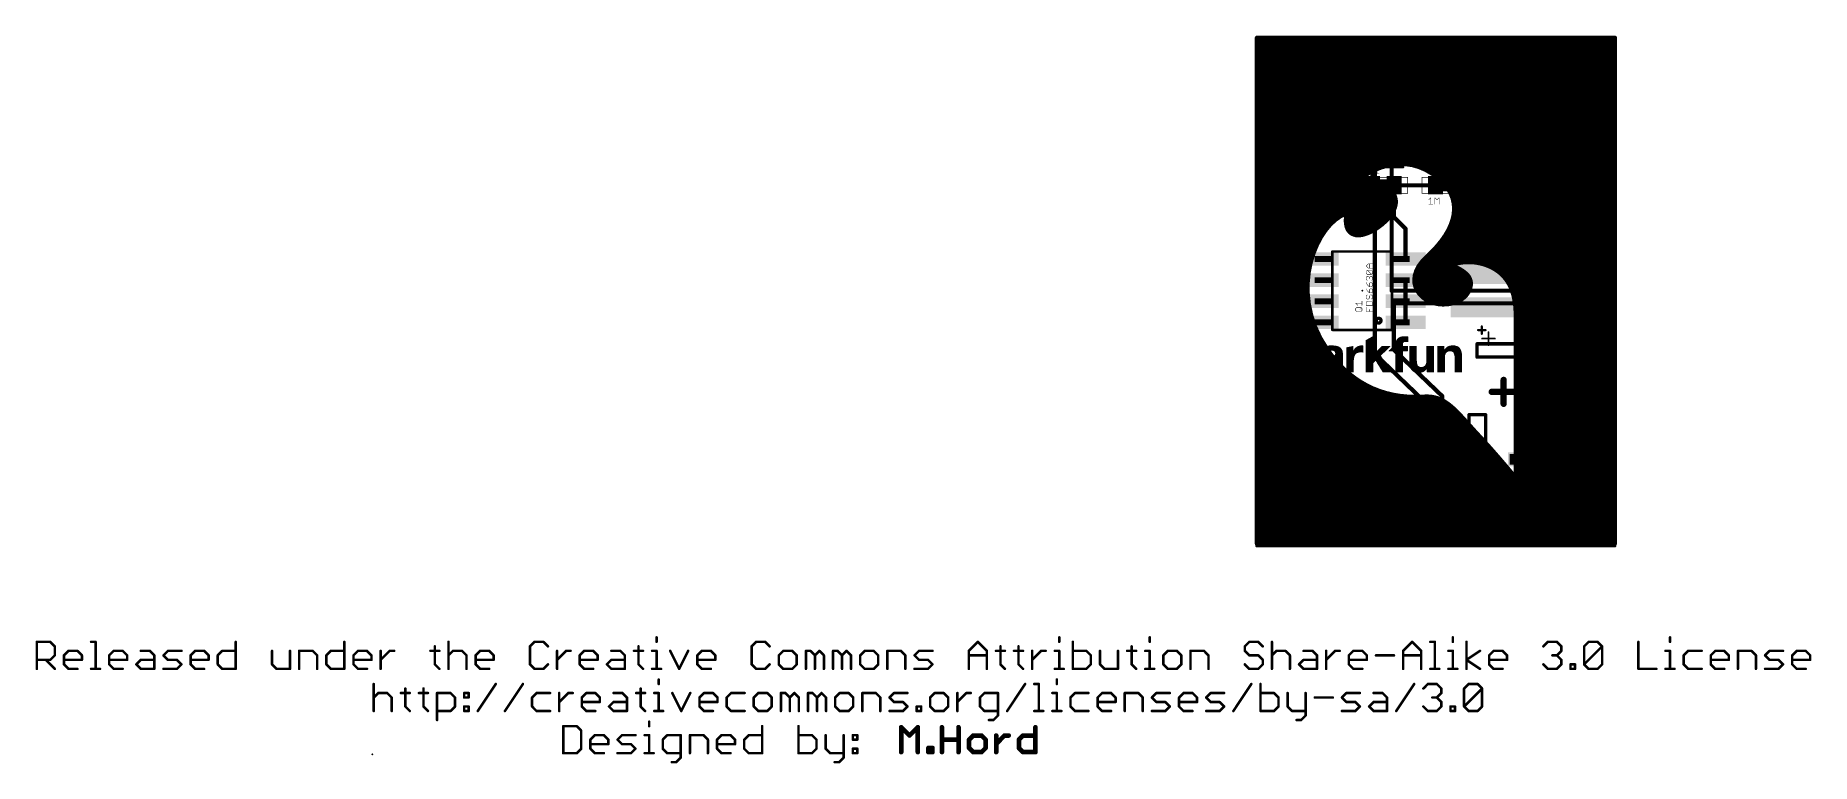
# Model space of a CAD drawing. Extents: x -74 to 33, y -13 to 31.
import ezdxf

# ---------------------------------------------------------------- set-up
doc = ezdxf.new("R2010")
doc.units = 0
for name, color, linetype in [('1', 12, 'CONTINUOUS'), ('16', 132, 'CONTINUOUS'), ('17', 110, 'CONTINUOUS'), ('20', 53, 'CONTINUOUS'), ('21', 53, 'CONTINUOUS'), ('23', 53, 'CONTINUOUS'), ('25', 253, 'CONTINUOUS'), ('27', 253, 'CONTINUOUS'), ('29', 253, 'CONTINUOUS'), ('30', 253, 'CONTINUOUS'), ('31', 253, 'CONTINUOUS'), ('39', 12, 'CONTINUOUS'), ('41', 12, 'CONTINUOUS'), ('42', 132, 'CONTINUOUS'), ('44', 253, 'CONTINUOUS'), ('51', 53, 'CONTINUOUS')]:
    doc.layers.add(name, color=color, linetype=linetype)

# ---------------------------------------------------------------- blocks, each defined once
blk = doc.blocks.new('ROUNDP')
at = {"const_width": 0.5}
blk.add_lwpolyline([(0, -0.25, 1), (0, 0.25, 1), (0, -0.25)], format="xyb", dxfattribs=at)
blk = doc.blocks.new('RECT')
blk.add_solid([(-0.5, -0.5), (0.5, -0.5), (-0.5, 0.5), (0.5, 0.5)])
blk = doc.blocks.new('PIE')
at = {"const_width": 0.5}
blk.add_lwpolyline([(0, -0.25, 1), (0, 0.25, 1), (0, -0.25)], format="xyb", dxfattribs=at)

msp = doc.modelspace()

# ---------------------------------------------------------------- linework, layer by layer
at = {"layer": '1'}
for points, const_width in [([(7.112, 30.48), (0, 30.48)], 0.254), ([(0, 30.48), (0, 0)], 0.254), ([(7.112, 11.43), (7.112, 30.48)], 0.254), ([(8.128, 30.48), (8.128, 15.24)], 0.254), ([(21.59, 30.48), (8.128, 30.48)], 0.254), ([(21.59, 15.24), (21.59, 30.48)], 0.254), ([(2.1346, 28.8467), (2.3067, 29.1101)], 0.127), ([(2.206, 28.956), (5.414, 28.956)], 0.127), ([(2.289, 29.083), (5.331, 29.083)], 0.127), ([(2.3067, 29.1101), (2.5198, 29.3416)], 0.127), ([(2.3987, 29.21), (5.2213, 29.21)], 0.127), ([(2.5156, 29.337), (5.1044, 29.337)], 0.127), ([(2.5198, 29.3416), (2.7681, 29.5348)], 0.127), ([(2.6771, 29.464), (4.9429, 29.464)], 0.127), ([(2.7681, 29.5348), (3.0448, 29.6845)], 0.127), ([(2.8719, 29.591), (4.7481, 29.591)], 0.127), ([(3.0448, 29.6845), (3.3424, 29.7867)], 0.127), ([(3.1422, 29.718), (4.4778, 29.718)], 0.127), ([(3.3424, 29.7867), (3.6527, 29.8385)], 0.127), ([(3.6527, 29.8385), (3.9673, 29.8385)], 0.127), ([(3.9673, 29.8385), (4.2777, 29.7867)], 0.127), ([(4.2777, 29.7867), (4.5752, 29.6845)], 0.127), ([(4.5752, 29.6845), (4.8519, 29.5348)], 0.127), ([(4.8519, 29.5348), (5.1002, 29.3416)], 0.127), ([(5.1002, 29.3416), (5.3133, 29.1101)], 0.127), ([(5.3133, 29.1101), (5.4854, 28.8467)], 0.127), ([(16.1046, 28.8467), (16.2767, 29.1101)], 0.127), ([(16.176, 28.956), (19.384, 28.956)], 0.127), ([(16.259, 29.083), (19.301, 29.083)], 0.127), ([(16.2767, 29.1101), (16.4898, 29.3416)], 0.127), ([(16.3687, 29.21), (19.1913, 29.21)], 0.127), ([(16.4856, 29.337), (19.0744, 29.337)], 0.127), ([(16.4898, 29.3416), (16.7381, 29.5348)], 0.127), ([(16.6471, 29.464), (18.9129, 29.464)], 0.127), ([(16.7381, 29.5348), (17.0148, 29.6845)], 0.127), ([(16.8419, 29.591), (18.7181, 29.591)], 0.127), ([(17.0148, 29.6845), (17.3124, 29.7867)], 0.127), ([(17.1122, 29.718), (18.4478, 29.718)], 0.127), ([(17.3124, 29.7867), (17.6227, 29.8385)], 0.127), ([(17.6227, 29.8385), (17.9373, 29.8385)], 0.127), ([(17.9373, 29.8385), (18.2477, 29.7867)], 0.127), ([(18.2477, 29.7867), (18.5452, 29.6845)], 0.127), ([(18.5452, 29.6845), (18.8219, 29.5348)], 0.127), ([(18.8219, 29.5348), (19.0702, 29.3416)], 0.127), ([(19.0702, 29.3416), (19.2833, 29.1101)], 0.127), ([(19.2833, 29.1101), (19.4554, 28.8467)], 0.127), ([(1.905, 27.94), (1.931, 28.2536)], 0.127), ([(1.905, 22.86), (1.905, 27.94)], 0.127), ([(1.905, 27.94), (5.715, 27.94)], 0.127), ([(1.905, 27.813), (5.715, 27.813)], 0.127), ([(1.9155, 28.067), (5.7045, 28.067)], 0.127), ([(1.926, 28.194), (5.694, 28.194)], 0.127), ([(1.931, 28.2536), (2.0082, 28.5586)], 0.127), ([(1.9481, 28.321), (5.6719, 28.321)], 0.127), ([(1.9802, 28.448), (5.6398, 28.448)], 0.127), ([(2.0082, 28.5586), (2.1346, 28.8467)], 0.127), ([(2.0154, 28.575), (5.6046, 28.575)], 0.127), ([(2.0711, 28.702), (5.5489, 28.702)], 0.127), ([(2.1268, 28.829), (5.4931, 28.829)], 0.127), ([(5.4854, 28.8467), (5.6118, 28.5586)], 0.127), ([(5.6118, 28.5586), (5.689, 28.2536)], 0.127), ([(5.689, 28.2536), (5.715, 27.94)], 0.127), ([(5.715, 27.94), (5.715, 22.86)], 0.127), ([(8.89, 27.305), (9.525, 27.94)], 0.254), ([(15.875, 27.94), (15.901, 28.2536)], 0.127), ([(15.875, 22.86), (15.875, 27.94)], 0.127), ([(15.875, 27.94), (19.685, 27.94)], 0.127), ([(15.875, 27.813), (19.685, 27.813)], 0.127), ([(15.8855, 28.067), (19.6745, 28.067)], 0.127), ([(15.896, 28.194), (19.664, 28.194)], 0.127), ([(15.901, 28.2536), (15.9782, 28.5586)], 0.127), ([(15.9181, 28.321), (19.6419, 28.321)], 0.127), ([(15.9502, 28.448), (19.6098, 28.448)], 0.127), ([(15.9782, 28.5586), (16.1046, 28.8467)], 0.127), ([(15.9854, 28.575), (19.5746, 28.575)], 0.127), ([(16.0411, 28.702), (19.5189, 28.702)], 0.127), ([(16.0968, 28.829), (19.4632, 28.829)], 0.127), ([(19.4554, 28.8467), (19.5818, 28.5586)], 0.127), ([(19.5818, 28.5586), (19.659, 28.2536)], 0.127), ([(19.659, 28.2536), (19.685, 27.94)], 0.127), ([(19.685, 27.94), (19.685, 22.86)], 0.127), ([(1.905, 27.686), (5.715, 27.686)], 0.127), ([(1.905, 27.559), (5.715, 27.559)], 0.127), ([(1.905, 27.432), (5.715, 27.432)], 0.127), ([(1.905, 27.305), (5.715, 27.305)], 0.127), ([(1.905, 27.178), (5.715, 27.178)], 0.127), ([(1.905, 27.051), (5.715, 27.051)], 0.127), ([(1.905, 26.924), (5.715, 26.924)], 0.127), ([(1.905, 26.797), (5.715, 26.797)], 0.127), ([(8.89, 25.4), (8.89, 27.305)], 0.254), ([(15.875, 27.686), (19.685, 27.686)], 0.127), ([(15.875, 27.559), (19.685, 27.559)], 0.127), ([(15.875, 27.432), (19.685, 27.432)], 0.127), ([(15.875, 27.305), (19.685, 27.305)], 0.127), ([(15.875, 27.178), (19.685, 27.178)], 0.127), ([(15.875, 27.051), (19.685, 27.051)], 0.127), ([(15.875, 26.924), (19.685, 26.924)], 0.127), ([(15.875, 26.797), (19.685, 26.797)], 0.127), ([(1.905, 26.67), (5.715, 26.67)], 0.127), ([(1.905, 26.543), (5.715, 26.543)], 0.127), ([(1.905, 26.416), (5.715, 26.416)], 0.127), ([(1.905, 26.289), (5.715, 26.289)], 0.127), ([(1.905, 26.162), (5.715, 26.162)], 0.127), ([(1.905, 26.035), (5.715, 26.035)], 0.127), ([(1.905, 25.908), (5.715, 25.908)], 0.127), ([(1.905, 25.781), (5.715, 25.781)], 0.127), ([(1.905, 25.654), (5.715, 25.654)], 0.127), ([(15.875, 26.67), (19.685, 26.67)], 0.127), ([(15.875, 26.543), (19.685, 26.543)], 0.127), ([(15.875, 26.416), (19.685, 26.416)], 0.127), ([(15.875, 26.289), (19.685, 26.289)], 0.127), ([(15.875, 26.162), (19.685, 26.162)], 0.127), ([(15.875, 26.035), (19.685, 26.035)], 0.127), ([(15.875, 25.908), (19.685, 25.908)], 0.127), ([(15.875, 25.781), (19.685, 25.781)], 0.127), ([(15.875, 25.654), (19.685, 25.654)], 0.127), ([(1.905, 25.527), (5.715, 25.527)], 0.127), ([(1.905, 25.4), (5.715, 25.4)], 0.127), ([(1.905, 25.273), (5.715, 25.273)], 0.127), ([(1.905, 25.146), (5.715, 25.146)], 0.127), ([(1.905, 25.019), (5.715, 25.019)], 0.127), ([(1.905, 24.892), (5.715, 24.892)], 0.127), ([(1.905, 24.765), (5.715, 24.765)], 0.127), ([(1.905, 24.638), (5.715, 24.638)], 0.127), ([(5.715, 25.4), (7.112, 25.4)], 0.254), ([(6.97, 25.258), (7.112, 25.4)], 0.254), ([(6.97, 21.59), (6.97, 25.258)], 0.254), ([(7.112, 25.4), (8.89, 25.4)], 0.254), ([(8.89, 25.4), (9.795, 24.511)], 0.254), ([(15.875, 25.527), (19.685, 25.527)], 0.127), ([(15.875, 25.4), (19.685, 25.4)], 0.127), ([(15.875, 25.273), (19.685, 25.273)], 0.127), ([(15.875, 25.146), (19.685, 25.146)], 0.127), ([(15.875, 25.019), (19.685, 25.019)], 0.127), ([(15.875, 24.892), (19.685, 24.892)], 0.127), ([(15.875, 24.765), (19.685, 24.765)], 0.127), ([(15.875, 24.638), (19.685, 24.638)], 0.127), ([(1.905, 24.511), (5.715, 24.511)], 0.127), ([(1.905, 24.384), (5.715, 24.384)], 0.127), ([(1.905, 24.257), (5.715, 24.257)], 0.127), ([(1.905, 24.13), (5.715, 24.13)], 0.127), ([(1.905, 24.003), (5.715, 24.003)], 0.127), ([(1.905, 23.876), (5.715, 23.876)], 0.127), ([(1.905, 23.749), (5.715, 23.749)], 0.127), ([(1.905, 23.622), (5.715, 23.622)], 0.127), ([(15.875, 24.511), (19.685, 24.511)], 0.127), ([(15.875, 24.384), (19.685, 24.384)], 0.127), ([(15.875, 24.257), (19.685, 24.257)], 0.127), ([(15.875, 24.13), (19.685, 24.13)], 0.127), ([(15.875, 24.003), (19.685, 24.003)], 0.127), ([(15.875, 23.876), (19.685, 23.876)], 0.127), ([(15.875, 23.749), (19.685, 23.749)], 0.127), ([(15.875, 23.622), (19.685, 23.622)], 0.127), ([(1.905, 23.495), (5.715, 23.495)], 0.127), ([(1.905, 23.368), (5.715, 23.368)], 0.127), ([(1.905, 23.241), (5.715, 23.241)], 0.127), ([(1.905, 23.114), (5.715, 23.114)], 0.127), ([(1.905, 22.987), (5.715, 22.987)], 0.127), ([(1.931, 22.5464), (1.905, 22.86)], 0.127), ([(1.905, 22.86), (5.715, 22.86)], 0.127), ([(1.9155, 22.733), (5.7045, 22.733)], 0.127), ([(1.926, 22.606), (5.694, 22.606)], 0.127), ([(2.0082, 22.2414), (1.931, 22.5464)], 0.127), ([(1.9481, 22.479), (5.6719, 22.479)], 0.127), ([(5.689, 22.5464), (5.6118, 22.2414)], 0.127), ([(5.715, 22.86), (5.689, 22.5464)], 0.127), ([(15.875, 23.495), (19.685, 23.495)], 0.127), ([(15.875, 23.368), (19.685, 23.368)], 0.127), ([(15.875, 23.241), (19.685, 23.241)], 0.127), ([(15.875, 23.114), (19.685, 23.114)], 0.127), ([(15.875, 22.987), (19.685, 22.987)], 0.127), ([(15.901, 22.5464), (15.875, 22.86)], 0.127), ([(15.875, 22.86), (19.685, 22.86)], 0.127), ([(15.8855, 22.733), (19.6745, 22.733)], 0.127), ([(15.896, 22.606), (19.664, 22.606)], 0.127), ([(15.9782, 22.2414), (15.901, 22.5464)], 0.127), ([(15.9181, 22.479), (19.6419, 22.479)], 0.127), ([(19.659, 22.5464), (19.5818, 22.2414)], 0.127), ([(19.685, 22.86), (19.659, 22.5464)], 0.127), ([(1.9802, 22.352), (5.6398, 22.352)], 0.127), ([(2.1346, 21.9533), (2.0082, 22.2414)], 0.127), ([(2.0154, 22.225), (5.6046, 22.225)], 0.127), ([(2.0711, 22.098), (5.5489, 22.098)], 0.127), ([(2.1269, 21.971), (5.4932, 21.971)], 0.127), ([(2.3067, 21.6899), (2.1346, 21.9533)], 0.127), ([(2.206, 21.844), (5.414, 21.844)], 0.127), ([(2.289, 21.717), (5.331, 21.717)], 0.127), ([(2.5198, 21.4584), (2.3067, 21.6899)], 0.127), ([(2.3987, 21.59), (5.2213, 21.59)], 0.127), ([(2.5156, 21.463), (5.1044, 21.463)], 0.127), ([(2.7681, 21.2652), (2.5198, 21.4584)], 0.127), ([(5.1002, 21.4584), (4.8519, 21.2652)], 0.127), ([(5.3133, 21.6899), (5.1002, 21.4584)], 0.127), ([(5.4854, 21.9533), (5.3133, 21.6899)], 0.127), ([(5.6118, 22.2414), (5.4854, 21.9533)], 0.127), ([(8.27, 21.59), (10.78, 21.59)], 0.254), ([(8.27, 21.59), (8.27, 19.67)], 0.254), ([(15.9502, 22.352), (19.6098, 22.352)], 0.127), ([(16.1046, 21.9533), (15.9782, 22.2414)], 0.127), ([(15.9854, 22.225), (19.5746, 22.225)], 0.127), ([(16.0411, 22.098), (19.5189, 22.098)], 0.127), ([(16.0968, 21.971), (19.4632, 21.971)], 0.127), ([(16.2767, 21.6899), (16.1046, 21.9533)], 0.127), ([(16.176, 21.844), (19.384, 21.844)], 0.127), ([(16.259, 21.717), (19.301, 21.717)], 0.127), ([(16.4898, 21.4584), (16.2767, 21.6899)], 0.127), ([(16.3687, 21.59), (19.1913, 21.59)], 0.127), ([(16.4856, 21.463), (19.0744, 21.463)], 0.127), ([(16.7381, 21.2652), (16.4898, 21.4584)], 0.127), ([(19.0702, 21.4584), (18.8219, 21.2652)], 0.127), ([(19.2833, 21.6899), (19.0702, 21.4584)], 0.127), ([(19.4554, 21.9533), (19.2833, 21.6899)], 0.127), ([(19.5818, 22.2414), (19.4554, 21.9533)], 0.127), ([(2.6771, 21.336), (4.9429, 21.336)], 0.127), ([(3.0448, 21.1155), (2.7681, 21.2652)], 0.127), ([(2.8719, 21.209), (4.7481, 21.209)], 0.127), ([(3.3424, 21.0133), (3.0448, 21.1155)], 0.127), ([(3.1422, 21.082), (4.4778, 21.082)], 0.127), ([(3.6527, 20.9615), (3.3424, 21.0133)], 0.127), ([(3.9673, 20.9615), (3.6527, 20.9615)], 0.127), ([(4.2777, 21.0133), (3.9673, 20.9615)], 0.127), ([(4.5752, 21.1155), (4.2777, 21.0133)], 0.127), ([(4.8519, 21.2652), (4.5752, 21.1155)], 0.127), ([(16.6471, 21.336), (18.9129, 21.336)], 0.127), ([(17.0148, 21.1155), (16.7381, 21.2652)], 0.127), ([(16.8419, 21.209), (18.7181, 21.209)], 0.127), ([(17.3124, 21.0133), (17.0148, 21.1155)], 0.127), ([(17.1122, 21.082), (18.4478, 21.082)], 0.127), ([(17.6227, 20.9615), (17.3124, 21.0133)], 0.127), ([(17.9373, 20.9615), (17.6227, 20.9615)], 0.127), ([(18.2477, 21.0133), (17.9373, 20.9615)], 0.127), ([(18.5452, 21.1155), (18.2477, 21.0133)], 0.127), ([(18.8219, 21.2652), (18.5452, 21.1155)], 0.127), ([(8.27, 19.67), (8.9662, 18.9738)], 0.254), ([(8.9662, 17.145), (8.9662, 18.9738)], 0.254), ([(0.7741, 17.0165), (0.8885, 17.1309)], 0.127), ([(0.8885, 17.1309), (1.3461, 17.1309)], 0.127), ([(1.3461, 16.6733), (0.8885, 17.1309)], 0.127), ([(1.3461, 17.1309), (1.4605, 17.0165)], 0.127), ([(0.7741, 16.7877), (0.7741, 17.0165)], 0.127), ([(0.8885, 16.6733), (0.7741, 16.7877)], 0.127), ([(1.0029, 15.9249), (0.7741, 16.1537)], 0.127), ([(0.7741, 16.1537), (1.4605, 16.1537)], 0.127), ([(1.3461, 16.6733), (0.8885, 16.6733)], 0.127), ([(1.4605, 16.7877), (1.3461, 16.6733)], 0.127), ([(1.4605, 17.0165), (1.4605, 16.7877)], 0.127), ([(1.4605, 15.9249), (1.4605, 16.3825)], 0.127), ([(1.4605, 15.4053), (1.0029, 15.6341)], 0.127), ([(1.0029, 15.1765), (1.4605, 15.4053)], 0.127), ([(8.128, 15.24), (21.59, 15.24)], 0.254), ([(8.9662, 15.875), (8.9662, 14.605)], 0.254), ([(8.255, 14.478), (8.255, 11.684)], 0.254), ([(21.59, 14.478), (8.255, 14.478)], 0.254), ([(8.9662, 14.605), (8.9662, 13.335)], 0.254), ([(21.59, 0), (21.59, 14.478)], 0.254), ([(3.81, 11.43), (3.81, 7.62)], 1.27), ([(8.255, 11.684), (11.176, 8.89)], 0.254), ([(10.16, 8.509), (7.112, 11.43)], 0.254), ([(17.78, 10.033), (17.78, 7.62)], 1.27), ([(2.0082, 8.2386), (2.1346, 8.5267)], 0.127), ([(2.1268, 8.509), (5.4931, 8.509)], 0.127), ([(2.1346, 8.5267), (2.3067, 8.7901)], 0.127), ([(2.206, 8.636), (5.414, 8.636)], 0.127), ([(2.289, 8.763), (5.331, 8.763)], 0.127), ([(2.3067, 8.7901), (2.5198, 9.0216)], 0.127), ([(2.3987, 8.89), (5.2213, 8.89)], 0.127), ([(2.5156, 9.017), (5.1044, 9.017)], 0.127), ([(2.5198, 9.0216), (2.7681, 9.2148)], 0.127), ([(2.6771, 9.144), (4.9429, 9.144)], 0.127), ([(2.7681, 9.2148), (3.0448, 9.3645)], 0.127), ([(2.8719, 9.271), (4.7481, 9.271)], 0.127), ([(3.0448, 9.3645), (3.3424, 9.4667)], 0.127), ([(3.1422, 9.398), (4.4778, 9.398)], 0.127), ([(3.3424, 9.4667), (3.6527, 9.5185)], 0.127), ([(3.6527, 9.5185), (3.9673, 9.5185)], 0.127), ([(3.9673, 9.5185), (4.2777, 9.4667)], 0.127), ([(4.2777, 9.4667), (4.5752, 9.3645)], 0.127), ([(4.5752, 9.3645), (4.8519, 9.2148)], 0.127), ([(4.8519, 9.2148), (5.1002, 9.0216)], 0.127), ([(5.1002, 9.0216), (5.3133, 8.7901)], 0.127), ([(5.3133, 8.7901), (5.4854, 8.5267)], 0.127), ([(5.4854, 8.5267), (5.6118, 8.2386)], 0.127), ([(10.16, 0), (10.16, 8.509)], 0.254), ([(11.176, 8.89), (11.176, 0)], 0.254), ([(15.9782, 8.2386), (16.1046, 8.5267)], 0.127), ([(16.0968, 8.509), (19.4632, 8.509)], 0.127), ([(16.1046, 8.5267), (16.2767, 8.7901)], 0.127), ([(16.176, 8.636), (19.384, 8.636)], 0.127), ([(16.259, 8.763), (19.301, 8.763)], 0.127), ([(16.2767, 8.7901), (16.4898, 9.0216)], 0.127), ([(16.3687, 8.89), (19.1913, 8.89)], 0.127), ([(16.4856, 9.017), (19.0744, 9.017)], 0.127), ([(16.4898, 9.0216), (16.7381, 9.2148)], 0.127), ([(16.6471, 9.144), (18.9129, 9.144)], 0.127), ([(16.7381, 9.2148), (17.0148, 9.3645)], 0.127), ([(16.8419, 9.271), (18.7181, 9.271)], 0.127), ([(17.0148, 9.3645), (17.3124, 9.4667)], 0.127), ([(17.1122, 9.398), (18.4478, 9.398)], 0.127), ([(17.3124, 9.4667), (17.6227, 9.5185)], 0.127), ([(17.6227, 9.5185), (17.9373, 9.5185)], 0.127), ([(17.9373, 9.5185), (18.2477, 9.4667)], 0.127), ([(18.2477, 9.4667), (18.5452, 9.3645)], 0.127), ([(18.5452, 9.3645), (18.8219, 9.2148)], 0.127), ([(18.8219, 9.2148), (19.0702, 9.0216)], 0.127), ([(19.0702, 9.0216), (19.2833, 8.7901)], 0.127), ([(19.2833, 8.7901), (19.4554, 8.5267)], 0.127), ([(19.4554, 8.5267), (19.5818, 8.2386)], 0.127), ([(1.905, 7.62), (1.931, 7.9336)], 0.127), ([(1.905, 2.54), (1.905, 7.62)], 0.127), ([(1.905, 7.62), (5.715, 7.62)], 0.127), ([(1.905, 7.493), (5.715, 7.493)], 0.127), ([(1.9155, 7.747), (5.7045, 7.747)], 0.127), ([(1.926, 7.874), (5.694, 7.874)], 0.127), ([(1.931, 7.9336), (2.0082, 8.2386)], 0.127), ([(1.9481, 8.001), (5.6719, 8.001)], 0.127), ([(1.9802, 8.128), (5.6398, 8.128)], 0.127), ([(2.0154, 8.255), (5.6046, 8.255)], 0.127), ([(2.0711, 8.382), (5.5489, 8.382)], 0.127), ([(5.6118, 8.2386), (5.689, 7.9336)], 0.127), ([(5.689, 7.9336), (5.715, 7.62)], 0.127), ([(5.715, 7.62), (5.715, 2.54)], 0.127), ([(15.875, 7.62), (15.901, 7.9336)], 0.127), ([(15.875, 2.54), (15.875, 7.62)], 0.127), ([(15.875, 7.62), (19.685, 7.62)], 0.127), ([(15.875, 7.493), (19.685, 7.493)], 0.127), ([(15.8855, 7.747), (19.6745, 7.747)], 0.127), ([(15.896, 7.874), (19.664, 7.874)], 0.127), ([(15.901, 7.9336), (15.9782, 8.2386)], 0.127), ([(15.9181, 8.001), (19.6419, 8.001)], 0.127), ([(15.9502, 8.128), (19.6098, 8.128)], 0.127), ([(15.9854, 8.255), (19.5746, 8.255)], 0.127), ([(16.0411, 8.382), (19.5189, 8.382)], 0.127), ([(19.5818, 8.2386), (19.659, 7.9336)], 0.127), ([(19.659, 7.9336), (19.685, 7.62)], 0.127), ([(19.685, 7.62), (19.685, 2.54)], 0.127), ([(1.905, 7.366), (5.715, 7.366)], 0.127), ([(1.905, 7.239), (5.715, 7.239)], 0.127), ([(1.905, 7.112), (5.715, 7.112)], 0.127), ([(1.905, 6.985), (5.715, 6.985)], 0.127), ([(1.905, 6.858), (5.715, 6.858)], 0.127), ([(1.905, 6.731), (5.715, 6.731)], 0.127), ([(1.905, 6.604), (5.715, 6.604)], 0.127), ([(1.905, 6.477), (5.715, 6.477)], 0.127), ([(15.875, 7.366), (19.685, 7.366)], 0.127), ([(15.875, 7.239), (19.685, 7.239)], 0.127), ([(15.875, 7.112), (19.685, 7.112)], 0.127), ([(15.875, 6.985), (19.685, 6.985)], 0.127), ([(15.875, 6.858), (19.685, 6.858)], 0.127), ([(15.875, 6.731), (19.685, 6.731)], 0.127), ([(15.875, 6.604), (19.685, 6.604)], 0.127), ([(15.875, 6.477), (19.685, 6.477)], 0.127), ([(1.905, 6.35), (5.715, 6.35)], 0.127), ([(1.905, 6.223), (5.715, 6.223)], 0.127), ([(1.905, 6.096), (5.715, 6.096)], 0.127), ([(1.905, 5.969), (5.715, 5.969)], 0.127), ([(1.905, 5.842), (5.715, 5.842)], 0.127), ([(1.905, 5.715), (5.715, 5.715)], 0.127), ([(1.905, 5.588), (5.715, 5.588)], 0.127), ([(1.905, 5.461), (5.715, 5.461)], 0.127), ([(1.905, 5.334), (5.715, 5.334)], 0.127), ([(15.875, 6.35), (19.685, 6.35)], 0.127), ([(15.875, 6.223), (19.685, 6.223)], 0.127), ([(15.875, 6.096), (19.685, 6.096)], 0.127), ([(15.875, 5.969), (19.685, 5.969)], 0.127), ([(15.875, 5.842), (19.685, 5.842)], 0.127), ([(15.875, 5.715), (19.685, 5.715)], 0.127), ([(15.875, 5.588), (19.685, 5.588)], 0.127), ([(15.875, 5.461), (19.685, 5.461)], 0.127), ([(15.875, 5.334), (19.685, 5.334)], 0.127), ([(1.905, 5.207), (5.715, 5.207)], 0.127), ([(1.905, 5.08), (5.715, 5.08)], 0.127), ([(1.905, 4.953), (5.715, 4.953)], 0.127), ([(1.905, 4.826), (5.715, 4.826)], 0.127), ([(1.905, 4.699), (5.715, 4.699)], 0.127), ([(1.905, 4.572), (5.715, 4.572)], 0.127), ([(1.905, 4.445), (5.715, 4.445)], 0.127), ([(1.905, 4.318), (5.715, 4.318)], 0.127), ([(15.875, 5.207), (19.685, 5.207)], 0.127), ([(15.875, 5.08), (19.685, 5.08)], 0.127), ([(15.875, 4.953), (19.685, 4.953)], 0.127), ([(15.875, 4.826), (19.685, 4.826)], 0.127), ([(15.875, 4.699), (19.685, 4.699)], 0.127), ([(15.875, 4.572), (19.685, 4.572)], 0.127), ([(15.875, 4.445), (19.685, 4.445)], 0.127), ([(15.875, 4.318), (19.685, 4.318)], 0.127), ([(1.905, 4.191), (5.715, 4.191)], 0.127), ([(1.905, 4.064), (5.715, 4.064)], 0.127), ([(1.905, 3.937), (5.715, 3.937)], 0.127), ([(1.905, 3.81), (5.715, 3.81)], 0.127), ([(1.905, 3.683), (5.715, 3.683)], 0.127), ([(1.905, 3.556), (5.715, 3.556)], 0.127), ([(1.905, 3.429), (5.715, 3.429)], 0.127), ([(1.905, 3.302), (5.715, 3.302)], 0.127), ([(1.905, 3.175), (5.715, 3.175)], 0.127), ([(15.875, 4.191), (19.685, 4.191)], 0.127), ([(15.875, 4.064), (19.685, 4.064)], 0.127), ([(15.875, 3.937), (19.685, 3.937)], 0.127), ([(15.875, 3.81), (19.685, 3.81)], 0.127), ([(15.875, 3.683), (19.685, 3.683)], 0.127), ([(15.875, 3.556), (19.685, 3.556)], 0.127), ([(15.875, 3.429), (19.685, 3.429)], 0.127), ([(15.875, 3.302), (19.685, 3.302)], 0.127), ([(15.875, 3.175), (19.685, 3.175)], 0.127), ([(1.905, 3.048), (5.715, 3.048)], 0.127), ([(1.905, 2.921), (5.715, 2.921)], 0.127), ([(1.905, 2.794), (5.715, 2.794)], 0.127), ([(1.905, 2.667), (5.715, 2.667)], 0.127), ([(1.931, 2.2264), (1.905, 2.54)], 0.127), ([(1.905, 2.54), (5.715, 2.54)], 0.127), ([(1.9155, 2.413), (5.7045, 2.413)], 0.127), ([(1.926, 2.286), (5.694, 2.286)], 0.127), ([(2.0082, 1.9214), (1.931, 2.2264)], 0.127), ([(1.9481, 2.159), (5.6719, 2.159)], 0.127), ([(5.689, 2.2264), (5.6118, 1.9214)], 0.127), ([(5.715, 2.54), (5.689, 2.2264)], 0.127), ([(15.875, 3.048), (19.685, 3.048)], 0.127), ([(15.875, 2.921), (19.685, 2.921)], 0.127), ([(15.875, 2.794), (19.685, 2.794)], 0.127), ([(15.875, 2.667), (19.685, 2.667)], 0.127), ([(15.901, 2.2264), (15.875, 2.54)], 0.127), ([(15.875, 2.54), (19.685, 2.54)], 0.127), ([(15.8855, 2.413), (19.6745, 2.413)], 0.127), ([(15.896, 2.286), (19.664, 2.286)], 0.127), ([(15.9782, 1.9214), (15.901, 2.2264)], 0.127), ([(15.9181, 2.159), (19.6419, 2.159)], 0.127), ([(19.659, 2.2264), (19.5818, 1.9214)], 0.127), ([(19.685, 2.54), (19.659, 2.2264)], 0.127), ([(1.9802, 2.032), (5.6398, 2.032)], 0.127), ([(2.1346, 1.6333), (2.0082, 1.9214)], 0.127), ([(2.0154, 1.905), (5.6046, 1.905)], 0.127), ([(2.0711, 1.778), (5.5489, 1.778)], 0.127), ([(2.1269, 1.651), (5.4932, 1.651)], 0.127), ([(2.3067, 1.3699), (2.1346, 1.6333)], 0.127), ([(2.206, 1.524), (5.414, 1.524)], 0.127), ([(2.289, 1.397), (5.331, 1.397)], 0.127), ([(2.5198, 1.1384), (2.3067, 1.3699)], 0.127), ([(2.3987, 1.27), (5.2213, 1.27)], 0.127), ([(2.5156, 1.143), (5.1044, 1.143)], 0.127), ([(2.7681, 0.9452), (2.5198, 1.1384)], 0.127), ([(2.6771, 1.016), (4.9429, 1.016)], 0.127), ([(5.1002, 1.1384), (4.8519, 0.9452)], 0.127), ([(5.3133, 1.3699), (5.1002, 1.1384)], 0.127), ([(5.4854, 1.6333), (5.3133, 1.3699)], 0.127), ([(5.6118, 1.9214), (5.4854, 1.6333)], 0.127), ([(15.9502, 2.032), (19.6098, 2.032)], 0.127), ([(16.1046, 1.6333), (15.9782, 1.9214)], 0.127), ([(15.9854, 1.905), (19.5746, 1.905)], 0.127), ([(16.0411, 1.778), (19.5189, 1.778)], 0.127), ([(16.0968, 1.651), (19.4632, 1.651)], 0.127), ([(16.2767, 1.3699), (16.1046, 1.6333)], 0.127), ([(16.176, 1.524), (19.384, 1.524)], 0.127), ([(16.259, 1.397), (19.301, 1.397)], 0.127), ([(16.4898, 1.1384), (16.2767, 1.3699)], 0.127), ([(16.3687, 1.27), (19.1913, 1.27)], 0.127), ([(16.4856, 1.143), (19.0744, 1.143)], 0.127), ([(16.7381, 0.9452), (16.4898, 1.1384)], 0.127), ([(16.6471, 1.016), (18.9129, 1.016)], 0.127), ([(19.0702, 1.1384), (18.8219, 0.9452)], 0.127), ([(19.2833, 1.3699), (19.0702, 1.1384)], 0.127), ([(19.4554, 1.6333), (19.2833, 1.3699)], 0.127), ([(19.5818, 1.9214), (19.4554, 1.6333)], 0.127), ([(0, 0), (10.16, 0)], 0.254), ([(3.0448, 0.7955), (2.7681, 0.9452)], 0.127), ([(2.8719, 0.889), (4.7481, 0.889)], 0.127), ([(3.3424, 0.6933), (3.0448, 0.7955)], 0.127), ([(3.1422, 0.762), (4.4778, 0.762)], 0.127), ([(3.6527, 0.6415), (3.3424, 0.6933)], 0.127), ([(3.9673, 0.6415), (3.6527, 0.6415)], 0.127), ([(4.2777, 0.6933), (3.9673, 0.6415)], 0.127), ([(4.5752, 0.7955), (4.2777, 0.6933)], 0.127), ([(4.8519, 0.9452), (4.5752, 0.7955)], 0.127), ([(11.176, 0), (21.59, 0)], 0.254), ([(17.0148, 0.7955), (16.7381, 0.9452)], 0.127), ([(16.8419, 0.889), (18.7181, 0.889)], 0.127), ([(17.3124, 0.6933), (17.0148, 0.7955)], 0.127), ([(17.1122, 0.762), (18.4478, 0.762)], 0.127), ([(17.6227, 0.6415), (17.3124, 0.6933)], 0.127), ([(17.9373, 0.6415), (17.6227, 0.6415)], 0.127), ([(18.2477, 0.6933), (17.9373, 0.6415)], 0.127), ([(18.5452, 0.7955), (18.2477, 0.6933)], 0.127), ([(18.8219, 0.9452), (18.5452, 0.7955)], 0.127)]:
    msp.add_lwpolyline(points, dxfattribs=dict(at, const_width=const_width))
for points, const_width in [([(0, 30.5435, 1), (0, 30.4165)], 0.127), ([(0.0635, 30.48, 1), (-0.0635, 30.48)], 0.127), ([(7.1755, 30.48, 1), (7.0485, 30.48)], 0.127), ([(7.112, 30.4165, 1), (7.112, 30.5435)], 0.127), ([(8.1915, 30.48, 1), (8.0645, 30.48)], 0.127), ([(8.128, 30.5435, 1), (8.128, 30.4165)], 0.127), ([(21.6535, 30.48, 1), (21.5265, 30.48)], 0.127), ([(21.59, 30.4165, 1), (21.59, 30.5435)], 0.127), ([(2.206, 28.9878, 1), (2.206, 28.9243)], 0.0635), ([(2.289, 29.1148, 1), (2.289, 29.0513)], 0.0635), ([(2.2833, 29.1316, 1), (2.33, 29.0886)], 0.0635), ([(2.3333, 29.0927, 1), (2.2801, 29.1274)], 0.0635), ([(2.3987, 29.2417, 1), (2.3987, 29.1783)], 0.0635), ([(2.5156, 29.3687, 1), (2.5156, 29.3053)], 0.0635), ([(2.5003, 29.3666, 1), (2.5393, 29.3165)], 0.0635), ([(2.5431, 29.32, 1), (2.4964, 29.3631)], 0.0635), ([(2.6771, 29.4958, 1), (2.6771, 29.4323)], 0.0635), ([(2.753, 29.5627, 1), (2.7832, 29.5069)], 0.0635), ([(2.7876, 29.5097, 1), (2.7486, 29.5599)], 0.0635), ([(2.8719, 29.6227, 1), (2.8719, 29.5593)], 0.0635), ([(3.0345, 29.7146, 1), (3.0551, 29.6545)], 0.0635), ([(3.0599, 29.6566, 1), (3.0297, 29.7125)], 0.0635), ([(3.1422, 29.7497, 1), (3.1422, 29.6863)], 0.0635), ([(3.3371, 29.818, 1), (3.3476, 29.7554)], 0.0635), ([(3.3527, 29.7567, 1), (3.332, 29.8167)], 0.0635), ([(3.6527, 29.8702, 1), (3.6527, 29.8067)], 0.0635), ([(3.6579, 29.8072, 1), (3.6475, 29.8698)], 0.0635), ([(3.9725, 29.8698, 1), (3.9621, 29.8072)], 0.0635), ([(3.9673, 29.8067, 1), (3.9673, 29.8702)], 0.0635), ([(4.288, 29.8167, 1), (4.2673, 29.7567)], 0.0635), ([(4.2724, 29.7554, 1), (4.2829, 29.818)], 0.0635), ([(4.4778, 29.6863, 1), (4.4778, 29.7497)], 0.0635), ([(4.5903, 29.7125, 1), (4.5601, 29.6566)], 0.0635), ([(4.5649, 29.6545, 1), (4.5855, 29.7146)], 0.0635), ([(4.7481, 29.5593, 1), (4.7481, 29.6227)], 0.0635), ([(4.8714, 29.5599, 1), (4.8324, 29.5097)], 0.0635), ([(4.8368, 29.5069, 1), (4.867, 29.5627)], 0.0635), ([(4.9429, 29.4323, 1), (4.9429, 29.4958)], 0.0635), ([(5.1236, 29.3631, 1), (5.0769, 29.32)], 0.0635), ([(5.0807, 29.3165, 1), (5.1197, 29.3666)], 0.0635), ([(5.1044, 29.3053, 1), (5.1044, 29.3687)], 0.0635), ([(5.2213, 29.1783, 1), (5.2213, 29.2417)], 0.0635), ([(5.3399, 29.1274, 1), (5.2867, 29.0927)], 0.0635), ([(5.29, 29.0886, 1), (5.3367, 29.1316)], 0.0635), ([(5.331, 29.0513, 1), (5.331, 29.1148)], 0.0635), ([(5.414, 28.9243, 1), (5.414, 28.9878)], 0.0635), ([(16.176, 28.9878, 1), (16.176, 28.9243)], 0.0635), ([(16.259, 29.1148, 1), (16.259, 29.0513)], 0.0635), ([(16.2533, 29.1316, 1), (16.3, 29.0886)], 0.0635), ([(16.3033, 29.0927, 1), (16.2501, 29.1274)], 0.0635), ([(16.3687, 29.2417, 1), (16.3687, 29.1783)], 0.0635), ([(16.4856, 29.3687, 1), (16.4856, 29.3053)], 0.0635), ([(16.4703, 29.3666, 1), (16.5093, 29.3165)], 0.0635), ([(16.5131, 29.32, 1), (16.4664, 29.3631)], 0.0635), ([(16.6471, 29.4958, 1), (16.6471, 29.4323)], 0.0635), ([(16.723, 29.5627, 1), (16.7532, 29.5069)], 0.0635), ([(16.7576, 29.5097, 1), (16.7186, 29.5599)], 0.0635), ([(16.8419, 29.6227, 1), (16.8419, 29.5593)], 0.0635), ([(17.0045, 29.7146, 1), (17.0251, 29.6545)], 0.0635), ([(17.0299, 29.6566, 1), (16.9997, 29.7125)], 0.0635), ([(17.1122, 29.7497, 1), (17.1122, 29.6863)], 0.0635), ([(17.3071, 29.818, 1), (17.3176, 29.7554)], 0.0635), ([(17.3227, 29.7567, 1), (17.302, 29.8167)], 0.0635), ([(17.6227, 29.8702, 1), (17.6227, 29.8067)], 0.0635), ([(17.6279, 29.8072, 1), (17.6175, 29.8698)], 0.0635), ([(17.9425, 29.8698, 1), (17.9321, 29.8072)], 0.0635), ([(17.9373, 29.8067, 1), (17.9373, 29.8702)], 0.0635), ([(18.258, 29.8167, 1), (18.2373, 29.7567)], 0.0635), ([(18.2424, 29.7554, 1), (18.2529, 29.818)], 0.0635), ([(18.4478, 29.6863, 1), (18.4478, 29.7497)], 0.0635), ([(18.5603, 29.7125, 1), (18.5301, 29.6566)], 0.0635), ([(18.5349, 29.6545, 1), (18.5555, 29.7146)], 0.0635), ([(18.7181, 29.5593, 1), (18.7181, 29.6227)], 0.0635), ([(18.8414, 29.5599, 1), (18.8024, 29.5097)], 0.0635), ([(18.8068, 29.5069, 1), (18.837, 29.5627)], 0.0635), ([(18.9129, 29.4323, 1), (18.9129, 29.4958)], 0.0635), ([(19.0936, 29.3631, 1), (19.0469, 29.32)], 0.0635), ([(19.0507, 29.3165, 1), (19.0897, 29.3666)], 0.0635), ([(19.0744, 29.3053, 1), (19.0744, 29.3687)], 0.0635), ([(19.1913, 29.1783, 1), (19.1913, 29.2417)], 0.0635), ([(19.3099, 29.1274, 1), (19.2567, 29.0927)], 0.0635), ([(19.26, 29.0886, 1), (19.3067, 29.1316)], 0.0635), ([(19.301, 29.0513, 1), (19.301, 29.1148)], 0.0635), ([(19.384, 28.9243, 1), (19.384, 28.9878)], 0.0635), ([(1.905, 27.9718, 1), (1.905, 27.9083)], 0.0635), ([(1.8734, 27.9426, 1), (1.9366, 27.9374)], 0.0635), ([(1.905, 27.8448, 1), (1.905, 27.7813)], 0.0635), ([(1.9367, 27.94, 1), (1.8733, 27.94)], 0.0635), ([(1.9155, 28.0987, 1), (1.9155, 28.0353)], 0.0635), ([(1.926, 28.2258, 1), (1.926, 28.1623)], 0.0635), ([(1.9002, 28.2613, 1), (1.9618, 28.2458)], 0.0635), ([(1.9626, 28.2509, 1), (1.8993, 28.2562)], 0.0635), ([(1.9481, 28.3528, 1), (1.9481, 28.2893)], 0.0635), ([(1.9802, 28.4797, 1), (1.9802, 28.4163)], 0.0635), ([(1.9791, 28.5713, 1), (2.0373, 28.5458)], 0.0635), ([(2.039, 28.5508, 1), (1.9774, 28.5663)], 0.0635), ([(2.0154, 28.6068, 1), (2.0154, 28.5433)], 0.0635), ([(2.0711, 28.7338, 1), (2.0711, 28.6703)], 0.0635), ([(2.1268, 28.8607, 1), (2.1268, 28.7973)], 0.0635), ([(2.108, 28.864, 1), (2.1612, 28.8293)], 0.0635), ([(2.1637, 28.8339, 1), (2.1055, 28.8594)], 0.0635), ([(5.5145, 28.8594, 1), (5.4563, 28.8339)], 0.0635), ([(5.4588, 28.8293, 1), (5.512, 28.864)], 0.0635), ([(5.4931, 28.7973, 1), (5.4931, 28.8607)], 0.0635), ([(5.5489, 28.6703, 1), (5.5489, 28.7338)], 0.0635), ([(5.6426, 28.5663, 1), (5.581, 28.5508)], 0.0635), ([(5.5827, 28.5458, 1), (5.6409, 28.5713)], 0.0635), ([(5.6046, 28.5433, 1), (5.6046, 28.6068)], 0.0635), ([(5.6398, 28.4163, 1), (5.6398, 28.4797)], 0.0635), ([(5.7207, 28.2562, 1), (5.6574, 28.2509)], 0.0635), ([(5.6582, 28.2458, 1), (5.7198, 28.2613)], 0.0635), ([(5.6719, 28.2893, 1), (5.6719, 28.3528)], 0.0635), ([(5.7467, 27.94, 1), (5.6833, 27.94)], 0.0635), ([(5.6834, 27.9374, 1), (5.7466, 27.9426)], 0.0635), ([(5.694, 28.1623, 1), (5.694, 28.2258)], 0.0635), ([(5.7045, 28.0353, 1), (5.7045, 28.0987)], 0.0635), ([(5.715, 27.9083, 1), (5.715, 27.9718)], 0.0635), ([(5.715, 27.7813, 1), (5.715, 27.8448)], 0.0635), ([(9.5699, 27.8951, 1), (9.4801, 27.9849)], 0.127), ([(15.9068, 27.94, 1), (15.8432, 27.94)], 0.0635), ([(15.875, 27.9718, 1), (15.875, 27.9083)], 0.0635), ([(15.8434, 27.9426, 1), (15.9066, 27.9374)], 0.0635), ([(15.875, 27.8448, 1), (15.875, 27.7813)], 0.0635), ([(15.8855, 28.0987, 1), (15.8855, 28.0353)], 0.0635), ([(15.896, 28.2258, 1), (15.896, 28.1623)], 0.0635), ([(15.8702, 28.2613, 1), (15.9318, 28.2458)], 0.0635), ([(15.9326, 28.2509, 1), (15.8693, 28.2562)], 0.0635), ([(15.9181, 28.3528, 1), (15.9181, 28.2893)], 0.0635), ([(15.9502, 28.4797, 1), (15.9502, 28.4163)], 0.0635), ([(15.9491, 28.5713, 1), (16.0073, 28.5458)], 0.0635), ([(16.009, 28.5508, 1), (15.9474, 28.5663)], 0.0635), ([(15.9854, 28.6068, 1), (15.9854, 28.5433)], 0.0635), ([(16.0411, 28.7338, 1), (16.0411, 28.6703)], 0.0635), ([(16.0968, 28.8607, 1), (16.0968, 28.7973)], 0.0635), ([(16.078, 28.864, 1), (16.1312, 28.8293)], 0.0635), ([(16.1337, 28.8339, 1), (16.0755, 28.8594)], 0.0635), ([(19.4845, 28.8594, 1), (19.4263, 28.8339)], 0.0635), ([(19.4288, 28.8293, 1), (19.482, 28.864)], 0.0635), ([(19.4632, 28.7973, 1), (19.4632, 28.8607)], 0.0635), ([(19.5189, 28.6703, 1), (19.5189, 28.7338)], 0.0635), ([(19.6126, 28.5663, 1), (19.551, 28.5508)], 0.0635), ([(19.5527, 28.5458, 1), (19.6109, 28.5713)], 0.0635), ([(19.5746, 28.5433, 1), (19.5746, 28.6068)], 0.0635), ([(19.6098, 28.4163, 1), (19.6098, 28.4797)], 0.0635), ([(19.6907, 28.2562, 1), (19.6274, 28.2509)], 0.0635), ([(19.6282, 28.2458, 1), (19.6898, 28.2613)], 0.0635), ([(19.6419, 28.2893, 1), (19.6419, 28.3528)], 0.0635), ([(19.7168, 27.94, 1), (19.6533, 27.94)], 0.0635), ([(19.6534, 27.9374, 1), (19.7166, 27.9426)], 0.0635), ([(19.664, 28.1623, 1), (19.664, 28.2258)], 0.0635), ([(19.6745, 28.0353, 1), (19.6745, 28.0987)], 0.0635), ([(19.685, 27.9083, 1), (19.685, 27.9718)], 0.0635), ([(19.685, 27.7813, 1), (19.685, 27.8448)], 0.0635), ([(1.905, 27.7177, 1), (1.905, 27.6543)], 0.0635), ([(1.905, 27.4638, 1), (1.905, 27.4003)], 0.0635), ([(1.905, 27.3367, 1), (1.905, 27.2733)], 0.0635), ([(1.905, 27.2097, 1), (1.905, 27.1463)], 0.0635), ([(1.905, 27.0828, 1), (1.905, 27.0193)], 0.0635), ([(1.905, 26.9558, 1), (1.905, 26.8923)], 0.0635), ([(1.905, 26.8287, 1), (1.905, 26.7653)], 0.0635), ([(1.905, 27.5907, 1), (1.905, 27.5273)], 0.0635), ([(5.715, 27.6543, 1), (5.715, 27.7177)], 0.0635), ([(5.715, 27.5273, 1), (5.715, 27.5907)], 0.0635), ([(5.715, 27.4003, 1), (5.715, 27.4638)], 0.0635), ([(5.715, 27.2733, 1), (5.715, 27.3367)], 0.0635), ([(5.715, 27.1463, 1), (5.715, 27.2097)], 0.0635), ([(5.715, 27.0193, 1), (5.715, 27.0828)], 0.0635), ([(5.715, 26.8923, 1), (5.715, 26.9558)], 0.0635), ([(5.715, 26.7653, 1), (5.715, 26.8287)], 0.0635), ([(8.9535, 27.305, 1), (8.8265, 27.305)], 0.127), ([(8.8451, 27.3499, 1), (8.9349, 27.2601)], 0.127), ([(15.875, 27.7177, 1), (15.875, 27.6543)], 0.0635), ([(15.875, 27.4638, 1), (15.875, 27.4003)], 0.0635), ([(15.875, 27.3367, 1), (15.875, 27.2733)], 0.0635), ([(15.875, 27.2097, 1), (15.875, 27.1463)], 0.0635), ([(15.875, 27.0828, 1), (15.875, 27.0193)], 0.0635), ([(15.875, 26.9558, 1), (15.875, 26.8923)], 0.0635), ([(15.875, 26.8287, 1), (15.875, 26.7653)], 0.0635), ([(15.875, 27.5907, 1), (15.875, 27.5273)], 0.0635), ([(19.685, 27.6543, 1), (19.685, 27.7177)], 0.0635), ([(19.685, 27.5273, 1), (19.685, 27.5907)], 0.0635), ([(19.685, 27.4003, 1), (19.685, 27.4638)], 0.0635), ([(19.685, 27.2733, 1), (19.685, 27.3367)], 0.0635), ([(19.685, 27.1463, 1), (19.685, 27.2097)], 0.0635), ([(19.685, 27.0193, 1), (19.685, 27.0828)], 0.0635), ([(19.685, 26.8923, 1), (19.685, 26.9558)], 0.0635), ([(19.685, 26.7653, 1), (19.685, 26.8287)], 0.0635), ([(1.905, 26.7018, 1), (1.905, 26.6383)], 0.0635), ([(1.905, 26.5748, 1), (1.905, 26.5113)], 0.0635), ([(1.905, 26.4477, 1), (1.905, 26.3843)], 0.0635), ([(1.905, 26.3208, 1), (1.905, 26.2573)], 0.0635), ([(1.905, 26.1938, 1), (1.905, 26.1303)], 0.0635), ([(1.905, 26.0667, 1), (1.905, 26.0033)], 0.0635), ([(1.905, 25.9398, 1), (1.905, 25.8763)], 0.0635), ([(1.905, 25.8128, 1), (1.905, 25.7493)], 0.0635), ([(1.905, 25.6857, 1), (1.905, 25.6223)], 0.0635), ([(5.715, 26.6383, 1), (5.715, 26.7018)], 0.0635), ([(5.715, 26.5113, 1), (5.715, 26.5748)], 0.0635), ([(5.715, 26.3843, 1), (5.715, 26.4477)], 0.0635), ([(5.715, 26.2573, 1), (5.715, 26.3208)], 0.0635), ([(5.715, 26.1303, 1), (5.715, 26.1938)], 0.0635), ([(5.715, 26.0033, 1), (5.715, 26.0667)], 0.0635), ([(5.715, 25.8763, 1), (5.715, 25.9398)], 0.0635), ([(5.715, 25.7493, 1), (5.715, 25.8128)], 0.0635), ([(5.715, 25.6223, 1), (5.715, 25.6857)], 0.0635), ([(15.875, 26.7018, 1), (15.875, 26.6383)], 0.0635), ([(15.875, 26.5748, 1), (15.875, 26.5113)], 0.0635), ([(15.875, 26.4477, 1), (15.875, 26.3843)], 0.0635), ([(15.875, 26.3208, 1), (15.875, 26.2573)], 0.0635), ([(15.875, 26.1938, 1), (15.875, 26.1303)], 0.0635), ([(15.875, 26.0667, 1), (15.875, 26.0033)], 0.0635), ([(15.875, 25.9398, 1), (15.875, 25.8763)], 0.0635), ([(15.875, 25.8128, 1), (15.875, 25.7493)], 0.0635), ([(15.875, 25.6857, 1), (15.875, 25.6223)], 0.0635), ([(19.685, 26.6383, 1), (19.685, 26.7018)], 0.0635), ([(19.685, 26.5113, 1), (19.685, 26.5748)], 0.0635), ([(19.685, 26.3843, 1), (19.685, 26.4477)], 0.0635), ([(19.685, 26.2573, 1), (19.685, 26.3208)], 0.0635), ([(19.685, 26.1303, 1), (19.685, 26.1938)], 0.0635), ([(19.685, 26.0033, 1), (19.685, 26.0667)], 0.0635), ([(19.685, 25.8763, 1), (19.685, 25.9398)], 0.0635), ([(19.685, 25.7493, 1), (19.685, 25.8128)], 0.0635), ([(19.685, 25.6223, 1), (19.685, 25.6857)], 0.0635), ([(1.905, 25.5587, 1), (1.905, 25.4953)], 0.0635), ([(1.905, 25.4318, 1), (1.905, 25.3683)], 0.0635), ([(1.905, 25.3047, 1), (1.905, 25.2413)], 0.0635), ([(1.905, 25.1777, 1), (1.905, 25.1143)], 0.0635), ([(1.905, 25.0508, 1), (1.905, 24.9873)], 0.0635), ([(1.905, 24.9237, 1), (1.905, 24.8603)], 0.0635), ([(1.905, 24.7967, 1), (1.905, 24.7333)], 0.0635), ([(1.905, 24.6698, 1), (1.905, 24.6063)], 0.0635), ([(5.715, 25.4635, 1), (5.715, 25.3365)], 0.127), ([(5.715, 25.4953, 1), (5.715, 25.5587)], 0.0635), ([(5.715, 25.3683, 1), (5.715, 25.4318)], 0.0635), ([(5.715, 25.2413, 1), (5.715, 25.3047)], 0.0635), ([(5.715, 25.1143, 1), (5.715, 25.1777)], 0.0635), ([(5.715, 24.9873, 1), (5.715, 25.0508)], 0.0635), ([(5.715, 24.8603, 1), (5.715, 24.9237)], 0.0635), ([(5.715, 24.7333, 1), (5.715, 24.7967)], 0.0635), ([(5.715, 24.6063, 1), (5.715, 24.6698)], 0.0635), ([(7.0335, 25.258, 1), (6.9065, 25.258)], 0.127), ([(6.9251, 25.3029, 1), (7.0149, 25.2131)], 0.127), ([(7.112, 25.4635, 1), (7.112, 25.3365)], 0.127), ([(7.1569, 25.3551, 1), (7.0671, 25.4449)], 0.127), ([(7.112, 25.3365, 1), (7.112, 25.4635)], 0.127), ([(8.9345, 25.4453, 1), (8.8455, 25.3547)], 0.127), ([(8.8265, 25.4, 1), (8.9535, 25.4)], 0.127), ([(8.89, 25.3365, 1), (8.89, 25.4635)], 0.127), ([(15.875, 25.5587, 1), (15.875, 25.4953)], 0.0635), ([(15.875, 25.4318, 1), (15.875, 25.3683)], 0.0635), ([(15.875, 25.3047, 1), (15.875, 25.2413)], 0.0635), ([(15.875, 25.1777, 1), (15.875, 25.1143)], 0.0635), ([(15.875, 25.0508, 1), (15.875, 24.9873)], 0.0635), ([(15.875, 24.9237, 1), (15.875, 24.8603)], 0.0635), ([(15.875, 24.7967, 1), (15.875, 24.7333)], 0.0635), ([(15.875, 24.6698, 1), (15.875, 24.6063)], 0.0635), ([(19.685, 25.4953, 1), (19.685, 25.5587)], 0.0635), ([(19.685, 25.3683, 1), (19.685, 25.4318)], 0.0635), ([(19.685, 25.2413, 1), (19.685, 25.3047)], 0.0635), ([(19.685, 25.1143, 1), (19.685, 25.1777)], 0.0635), ([(19.685, 24.9873, 1), (19.685, 25.0508)], 0.0635), ([(19.685, 24.8603, 1), (19.685, 24.9237)], 0.0635), ([(19.685, 24.7333, 1), (19.685, 24.7967)], 0.0635), ([(19.685, 24.6063, 1), (19.685, 24.6698)], 0.0635), ([(1.905, 24.5428, 1), (1.905, 24.4793)], 0.0635), ([(1.905, 24.4157, 1), (1.905, 24.3523)], 0.0635), ([(1.905, 24.2888, 1), (1.905, 24.2253)], 0.0635), ([(1.905, 24.1618, 1), (1.905, 24.0983)], 0.0635), ([(1.905, 24.0347, 1), (1.905, 23.9713)], 0.0635), ([(1.905, 23.9078, 1), (1.905, 23.8443)], 0.0635), ([(1.905, 23.7808, 1), (1.905, 23.7173)], 0.0635), ([(1.905, 23.6537, 1), (1.905, 23.5903)], 0.0635), ([(5.715, 24.4793, 1), (5.715, 24.5428)], 0.0635), ([(5.715, 24.3523, 1), (5.715, 24.4157)], 0.0635), ([(5.715, 24.2253, 1), (5.715, 24.2888)], 0.0635), ([(5.715, 24.0983, 1), (5.715, 24.1618)], 0.0635), ([(5.715, 23.9713, 1), (5.715, 24.0347)], 0.0635), ([(5.715, 23.8443, 1), (5.715, 23.9078)], 0.0635), ([(5.715, 23.7173, 1), (5.715, 23.7808)], 0.0635), ([(5.715, 23.5903, 1), (5.715, 23.6537)], 0.0635), ([(9.7505, 24.4657, 1), (9.8395, 24.5563)], 0.127), ([(15.875, 24.5428, 1), (15.875, 24.4793)], 0.0635), ([(15.875, 24.4157, 1), (15.875, 24.3523)], 0.0635), ([(15.875, 24.2888, 1), (15.875, 24.2253)], 0.0635), ([(15.875, 24.1618, 1), (15.875, 24.0983)], 0.0635), ([(15.875, 24.0347, 1), (15.875, 23.9713)], 0.0635), ([(15.875, 23.9078, 1), (15.875, 23.8443)], 0.0635), ([(15.875, 23.7808, 1), (15.875, 23.7173)], 0.0635), ([(15.875, 23.6537, 1), (15.875, 23.5903)], 0.0635), ([(19.685, 24.4793, 1), (19.685, 24.5428)], 0.0635), ([(19.685, 24.3523, 1), (19.685, 24.4157)], 0.0635), ([(19.685, 24.2253, 1), (19.685, 24.2888)], 0.0635), ([(19.685, 24.0983, 1), (19.685, 24.1618)], 0.0635), ([(19.685, 23.9713, 1), (19.685, 24.0347)], 0.0635), ([(19.685, 23.8443, 1), (19.685, 23.9078)], 0.0635), ([(19.685, 23.7173, 1), (19.685, 23.7808)], 0.0635), ([(19.685, 23.5903, 1), (19.685, 23.6537)], 0.0635), ([(1.905, 23.5267, 1), (1.905, 23.4633)], 0.0635), ([(1.905, 23.3998, 1), (1.905, 23.3363)], 0.0635), ([(1.905, 23.2727, 1), (1.905, 23.2093)], 0.0635), ([(1.905, 23.1457, 1), (1.905, 23.0823)], 0.0635), ([(1.905, 23.0188, 1), (1.905, 22.9553)], 0.0635), ([(1.9366, 22.8626, 1), (1.8734, 22.8574)], 0.0635), ([(1.905, 22.8917, 1), (1.905, 22.8283)], 0.0635), ([(1.8733, 22.86, 1), (1.9367, 22.86)], 0.0635), ([(1.9155, 22.7647, 1), (1.9155, 22.7013)], 0.0635), ([(1.926, 22.6378, 1), (1.926, 22.5743)], 0.0635), ([(1.9618, 22.5542, 1), (1.9002, 22.5387)], 0.0635), ([(1.8993, 22.5438, 1), (1.9626, 22.5491)], 0.0635), ([(1.9481, 22.5108, 1), (1.9481, 22.4473)], 0.0635), ([(5.6574, 22.5491, 1), (5.7207, 22.5438)], 0.0635), ([(5.7198, 22.5387, 1), (5.6582, 22.5542)], 0.0635), ([(5.6719, 22.4473, 1), (5.6719, 22.5108)], 0.0635), ([(5.6833, 22.86, 1), (5.7467, 22.86)], 0.0635), ([(5.7466, 22.8574, 1), (5.6834, 22.8626)], 0.0635), ([(5.694, 22.5743, 1), (5.694, 22.6378)], 0.0635), ([(5.7045, 22.7013, 1), (5.7045, 22.7647)], 0.0635), ([(5.715, 23.4633, 1), (5.715, 23.5267)], 0.0635), ([(5.715, 23.3363, 1), (5.715, 23.3998)], 0.0635), ([(5.715, 23.2093, 1), (5.715, 23.2727)], 0.0635), ([(5.715, 23.0823, 1), (5.715, 23.1457)], 0.0635), ([(5.715, 22.9553, 1), (5.715, 23.0188)], 0.0635), ([(5.715, 22.8283, 1), (5.715, 22.8917)], 0.0635), ([(15.8432, 22.86, 1), (15.9068, 22.86)], 0.0635), ([(15.875, 23.5267, 1), (15.875, 23.4633)], 0.0635), ([(15.875, 23.3998, 1), (15.875, 23.3363)], 0.0635), ([(15.875, 23.2727, 1), (15.875, 23.2093)], 0.0635), ([(15.875, 23.1457, 1), (15.875, 23.0823)], 0.0635), ([(15.875, 23.0188, 1), (15.875, 22.9553)], 0.0635), ([(15.9066, 22.8626, 1), (15.8434, 22.8574)], 0.0635), ([(15.875, 22.8917, 1), (15.875, 22.8283)], 0.0635), ([(15.8855, 22.7647, 1), (15.8855, 22.7013)], 0.0635), ([(15.896, 22.6378, 1), (15.896, 22.5743)], 0.0635), ([(15.9318, 22.5542, 1), (15.8702, 22.5387)], 0.0635), ([(15.8693, 22.5438, 1), (15.9326, 22.5491)], 0.0635), ([(15.9181, 22.5108, 1), (15.9181, 22.4473)], 0.0635), ([(19.6274, 22.5491, 1), (19.6907, 22.5438)], 0.0635), ([(19.6898, 22.5387, 1), (19.6282, 22.5542)], 0.0635), ([(19.6419, 22.4473, 1), (19.6419, 22.5108)], 0.0635), ([(19.6533, 22.86, 1), (19.7168, 22.86)], 0.0635), ([(19.7166, 22.8574, 1), (19.6534, 22.8626)], 0.0635), ([(19.664, 22.5743, 1), (19.664, 22.6378)], 0.0635), ([(19.6745, 22.7013, 1), (19.6745, 22.7647)], 0.0635), ([(19.685, 23.4633, 1), (19.685, 23.5267)], 0.0635), ([(19.685, 23.3363, 1), (19.685, 23.3998)], 0.0635), ([(19.685, 23.2093, 1), (19.685, 23.2727)], 0.0635), ([(19.685, 23.0823, 1), (19.685, 23.1457)], 0.0635), ([(19.685, 22.9553, 1), (19.685, 23.0188)], 0.0635), ([(19.685, 22.8283, 1), (19.685, 22.8917)], 0.0635), ([(1.9802, 22.3837, 1), (1.9802, 22.3203)], 0.0635), ([(2.0373, 22.2542, 1), (1.9791, 22.2287)], 0.0635), ([(1.9774, 22.2337, 1), (2.039, 22.2492)], 0.0635), ([(2.0154, 22.2568, 1), (2.0154, 22.1933)], 0.0635), ([(2.0711, 22.1298, 1), (2.0711, 22.0663)], 0.0635), ([(2.1269, 22.0027, 1), (2.1269, 21.9393)], 0.0635), ([(2.1612, 21.9707, 1), (2.108, 21.936)], 0.0635), ([(2.1055, 21.9406, 1), (2.1637, 21.9661)], 0.0635), ([(2.206, 21.8758, 1), (2.206, 21.8123)], 0.0635), ([(2.289, 21.7488, 1), (2.289, 21.6853)], 0.0635), ([(2.33, 21.7114, 1), (2.2833, 21.6684)], 0.0635), ([(2.2801, 21.6726, 1), (2.3333, 21.7073)], 0.0635), ([(2.3987, 21.6217, 1), (2.3987, 21.5583)], 0.0635), ([(2.5156, 21.4947, 1), (2.5156, 21.4313)], 0.0635), ([(2.5393, 21.4835, 1), (2.5003, 21.4334)], 0.0635), ([(2.4964, 21.4369, 1), (2.5431, 21.48)], 0.0635), ([(5.0769, 21.48, 1), (5.1236, 21.4369)], 0.0635), ([(5.1197, 21.4334, 1), (5.0807, 21.4835)], 0.0635), ([(5.1044, 21.4313, 1), (5.1044, 21.4947)], 0.0635), ([(5.2213, 21.5583, 1), (5.2213, 21.6217)], 0.0635), ([(5.2867, 21.7073, 1), (5.3399, 21.6726)], 0.0635), ([(5.3367, 21.6684, 1), (5.29, 21.7114)], 0.0635), ([(5.331, 21.6853, 1), (5.331, 21.7488)], 0.0635), ([(5.414, 21.8123, 1), (5.414, 21.8758)], 0.0635), ([(5.4563, 21.9661, 1), (5.5145, 21.9406)], 0.0635), ([(5.512, 21.936, 1), (5.4588, 21.9707)], 0.0635), ([(5.4932, 21.9393, 1), (5.4932, 22.0027)], 0.0635), ([(5.5489, 22.0663, 1), (5.5489, 22.1298)], 0.0635), ([(5.581, 22.2492, 1), (5.6426, 22.2337)], 0.0635), ([(5.6409, 22.2287, 1), (5.5827, 22.2542)], 0.0635), ([(5.6046, 22.1933, 1), (5.6046, 22.2568)], 0.0635), ([(5.6398, 22.3203, 1), (5.6398, 22.3837)], 0.0635), ([(6.9065, 21.59, 1), (7.0335, 21.59)], 0.127), ([(8.27, 21.6535, 1), (8.27, 21.5265)], 0.127), ([(8.3335, 21.59, 1), (8.2065, 21.59)], 0.127), ([(10.78, 21.5265, 1), (10.78, 21.6535)], 0.127), ([(15.9502, 22.3837, 1), (15.9502, 22.3203)], 0.0635), ([(16.0073, 22.2542, 1), (15.9491, 22.2287)], 0.0635), ([(15.9474, 22.2337, 1), (16.009, 22.2492)], 0.0635), ([(15.9854, 22.2568, 1), (15.9854, 22.1933)], 0.0635), ([(16.0411, 22.1298, 1), (16.0411, 22.0663)], 0.0635), ([(16.0968, 22.0027, 1), (16.0968, 21.9393)], 0.0635), ([(16.1312, 21.9707, 1), (16.078, 21.936)], 0.0635), ([(16.0755, 21.9406, 1), (16.1337, 21.9661)], 0.0635), ([(16.176, 21.8758, 1), (16.176, 21.8123)], 0.0635), ([(16.259, 21.7488, 1), (16.259, 21.6853)], 0.0635), ([(16.3, 21.7114, 1), (16.2533, 21.6684)], 0.0635), ([(16.2501, 21.6726, 1), (16.3033, 21.7073)], 0.0635), ([(16.3687, 21.6217, 1), (16.3687, 21.5583)], 0.0635), ([(16.4856, 21.4947, 1), (16.4856, 21.4313)], 0.0635), ([(16.5093, 21.4835, 1), (16.4703, 21.4334)], 0.0635), ([(16.4664, 21.4369, 1), (16.5131, 21.48)], 0.0635), ([(19.0469, 21.48, 1), (19.0936, 21.4369)], 0.0635), ([(19.0897, 21.4334, 1), (19.0507, 21.4835)], 0.0635), ([(19.0744, 21.4313, 1), (19.0744, 21.4947)], 0.0635), ([(19.1913, 21.5583, 1), (19.1913, 21.6217)], 0.0635), ([(19.2567, 21.7073, 1), (19.3099, 21.6726)], 0.0635), ([(19.3067, 21.6684, 1), (19.26, 21.7114)], 0.0635), ([(19.301, 21.6853, 1), (19.301, 21.7488)], 0.0635), ([(19.384, 21.8123, 1), (19.384, 21.8758)], 0.0635), ([(19.4263, 21.9661, 1), (19.4845, 21.9406)], 0.0635), ([(19.482, 21.936, 1), (19.4288, 21.9707)], 0.0635), ([(19.4632, 21.9393, 1), (19.4632, 22.0027)], 0.0635), ([(19.5189, 22.0663, 1), (19.5189, 22.1298)], 0.0635), ([(19.551, 22.2492, 1), (19.6126, 22.2337)], 0.0635), ([(19.6109, 22.2287, 1), (19.5527, 22.2542)], 0.0635), ([(19.5746, 22.1933, 1), (19.5746, 22.2568)], 0.0635), ([(19.6098, 22.3203, 1), (19.6098, 22.3837)], 0.0635), ([(2.6771, 21.3678, 1), (2.6771, 21.3043)], 0.0635), ([(2.7832, 21.2931, 1), (2.753, 21.2373)], 0.0635), ([(2.7486, 21.2401, 1), (2.7876, 21.2903)], 0.0635), ([(2.8719, 21.2407, 1), (2.8719, 21.1773)], 0.0635), ([(3.0551, 21.1455, 1), (3.0345, 21.0854)], 0.0635), ([(3.0297, 21.0875, 1), (3.0599, 21.1434)], 0.0635), ([(3.1422, 21.1137, 1), (3.1422, 21.0503)], 0.0635), ([(3.3476, 21.0446, 1), (3.3371, 20.982)], 0.0635), ([(3.332, 20.9833, 1), (3.3527, 21.0433)], 0.0635), ([(3.6527, 20.9933, 1), (3.6527, 20.9298)], 0.0635), ([(3.6475, 20.9302, 1), (3.6579, 20.9928)], 0.0635), ([(3.9621, 20.9928, 1), (3.9725, 20.9302)], 0.0635), ([(3.9673, 20.9298, 1), (3.9673, 20.9933)], 0.0635), ([(4.2673, 21.0433, 1), (4.288, 20.9833)], 0.0635), ([(4.2829, 20.982, 1), (4.2724, 21.0446)], 0.0635), ([(4.4778, 21.0503, 1), (4.4778, 21.1137)], 0.0635), ([(4.5601, 21.1434, 1), (4.5903, 21.0875)], 0.0635), ([(4.5855, 21.0854, 1), (4.5649, 21.1455)], 0.0635), ([(4.7481, 21.1773, 1), (4.7481, 21.2407)], 0.0635), ([(4.8324, 21.2903, 1), (4.8714, 21.2401)], 0.0635), ([(4.867, 21.2373, 1), (4.8368, 21.2931)], 0.0635), ([(4.9429, 21.3043, 1), (4.9429, 21.3678)], 0.0635), ([(16.6471, 21.3678, 1), (16.6471, 21.3043)], 0.0635), ([(16.7532, 21.2931, 1), (16.723, 21.2373)], 0.0635), ([(16.7186, 21.2401, 1), (16.7576, 21.2903)], 0.0635), ([(16.8419, 21.2407, 1), (16.8419, 21.1773)], 0.0635), ([(17.0251, 21.1455, 1), (17.0045, 21.0854)], 0.0635), ([(16.9997, 21.0875, 1), (17.0299, 21.1434)], 0.0635), ([(17.1122, 21.1137, 1), (17.1122, 21.0503)], 0.0635), ([(17.3176, 21.0446, 1), (17.3071, 20.982)], 0.0635), ([(17.302, 20.9833, 1), (17.3227, 21.0433)], 0.0635), ([(17.6227, 20.9933, 1), (17.6227, 20.9298)], 0.0635), ([(17.6175, 20.9302, 1), (17.6279, 20.9928)], 0.0635), ([(17.9321, 20.9928, 1), (17.9425, 20.9302)], 0.0635), ([(17.9373, 20.9298, 1), (17.9373, 20.9933)], 0.0635), ([(18.2373, 21.0433, 1), (18.258, 20.9833)], 0.0635), ([(18.2529, 20.982, 1), (18.2424, 21.0446)], 0.0635), ([(18.4478, 21.0503, 1), (18.4478, 21.1137)], 0.0635), ([(18.5301, 21.1434, 1), (18.5603, 21.0875)], 0.0635), ([(18.5555, 21.0854, 1), (18.5349, 21.1455)], 0.0635), ([(18.7181, 21.1773, 1), (18.7181, 21.2407)], 0.0635), ([(18.8024, 21.2903, 1), (18.8414, 21.2401)], 0.0635), ([(18.837, 21.2373, 1), (18.8068, 21.2931)], 0.0635), ([(18.9129, 21.3043, 1), (18.9129, 21.3678)], 0.0635), ([(8.3149, 19.7149, 1), (8.2251, 19.6251)], 0.127), ([(8.2065, 19.67, 1), (8.3335, 19.67)], 0.127), ([(9.0297, 18.9738, 1), (8.9027, 18.9738)], 0.127), ([(8.9213, 18.9289, 1), (9.0111, 19.0187)], 0.127), ([(0.8885, 17.1627, 1), (0.8885, 17.0992)], 0.0635), ([(0.911, 17.1534, 1), (0.8661, 17.1085)], 0.0635), ([(0.911, 17.1085, 1), (0.8661, 17.1534)], 0.0635), ([(1.3686, 17.1534, 1), (1.3237, 17.1085)], 0.0635), ([(1.3461, 17.0992, 1), (1.3461, 17.1627)], 0.0635), ([(8.9027, 17.145, 1), (9.0297, 17.145)], 0.127), ([(0.7741, 16.1855, 1), (0.7741, 16.122)], 0.0635), ([(0.8059, 17.0165, 1), (0.7424, 17.0165)], 0.0635), ([(0.7517, 17.039, 1), (0.7966, 16.9941)], 0.0635), ([(0.7966, 16.8102, 1), (0.7517, 16.7653)], 0.0635), ([(0.7424, 16.7877, 1), (0.8059, 16.7877)], 0.0635), ([(0.7966, 16.1762, 1), (0.7517, 16.1313)], 0.0635), ([(0.8885, 16.7051, 1), (0.8885, 16.6416)], 0.0635), ([(0.8661, 16.6509, 1), (0.911, 16.6958)], 0.0635), ([(1.3237, 16.6958, 1), (1.3686, 16.6509)], 0.0635), ([(1.3237, 16.6509, 1), (1.3686, 16.6958)], 0.0635), ([(1.3461, 16.6416, 1), (1.3461, 16.7051)], 0.0635), ([(1.4923, 17.0165, 1), (1.4288, 17.0165)], 0.0635), ([(1.4288, 16.7877, 1), (1.4923, 16.7877)], 0.0635), ([(1.4923, 16.3825, 1), (1.4288, 16.3825)], 0.0635), ([(1.483, 16.7653, 1), (1.438, 16.8102)], 0.0635), ([(1.438, 16.9941, 1), (1.483, 17.039)], 0.0635), ([(1.4605, 16.122, 1), (1.4605, 16.1855)], 0.0635), ([(1.0171, 15.6625, 1), (0.9887, 15.6057)], 0.0635), ([(0.9887, 15.2049, 1), (1.0171, 15.1481)], 0.0635), ([(0.9805, 15.9025, 1), (1.0254, 15.9474)], 0.0635), ([(1.4288, 15.9249, 1), (1.4923, 15.9249)], 0.0635), ([(1.4747, 15.3769, 1), (1.4463, 15.4337)], 0.0635), ([(1.4463, 15.3769, 1), (1.4747, 15.4337)], 0.0635), ([(8.128, 15.3035, 1), (8.128, 15.1765)], 0.127), ([(8.0645, 15.24, 1), (8.1915, 15.24)], 0.127), ([(9.0297, 15.875, 1), (8.9027, 15.875)], 0.127), ([(21.5265, 15.24, 1), (21.6535, 15.24)], 0.127), ([(21.59, 15.1765, 1), (21.59, 15.3035)], 0.127), ([(8.3185, 14.478, 1), (8.1915, 14.478)], 0.127), ([(8.255, 14.5415, 1), (8.255, 14.4145)], 0.127), ([(9.0297, 14.605, 1), (8.9027, 14.605)], 0.127), ([(8.9027, 14.605, 1), (9.0297, 14.605)], 0.127), ([(21.6535, 14.478, 1), (21.5265, 14.478)], 0.127), ([(21.59, 14.4145, 1), (21.59, 14.5415)], 0.127), ([(8.9027, 13.335, 1), (9.0297, 13.335)], 0.127), ([(4.1275, 11.43, 1), (3.4925, 11.43)], 0.635), ([(8.2989, 11.7299, 1), (8.2111, 11.6381)], 0.127), ([(7.0485, 11.43, 1), (7.1755, 11.43)], 0.127), ([(7.1559, 11.4758, 1), (7.0681, 11.3842)], 0.127), ([(8.1915, 11.684, 1), (8.3185, 11.684)], 0.127), ([(18.0975, 10.033, 1), (17.4625, 10.033)], 0.635), ([(2.1268, 8.5408, 1), (2.1268, 8.4772)], 0.0635), ([(2.108, 8.544, 1), (2.1612, 8.5093)], 0.0635), ([(2.1637, 8.5139, 1), (2.1055, 8.5394)], 0.0635), ([(2.206, 8.6678, 1), (2.206, 8.6043)], 0.0635), ([(2.289, 8.7948, 1), (2.289, 8.7312)], 0.0635), ([(2.2833, 8.8116, 1), (2.33, 8.7686)], 0.0635), ([(2.3333, 8.7727, 1), (2.2801, 8.8074)], 0.0635), ([(2.3987, 8.9218, 1), (2.3987, 8.8582)], 0.0635), ([(2.5156, 9.0488, 1), (2.5156, 8.9853)], 0.0635), ([(2.5003, 9.0466, 1), (2.5393, 8.9965)], 0.0635), ([(2.5431, 9, 1), (2.4964, 9.0431)], 0.0635), ([(2.6771, 9.1758, 1), (2.6771, 9.1122)], 0.0635), ([(2.753, 9.2427, 1), (2.7832, 9.1869)], 0.0635), ([(2.7876, 9.1897, 1), (2.7486, 9.2399)], 0.0635), ([(2.8719, 9.3028, 1), (2.8719, 9.2393)], 0.0635), ([(3.0345, 9.3946, 1), (3.0551, 9.3345)], 0.0635), ([(3.0599, 9.3366, 1), (3.0297, 9.3925)], 0.0635), ([(3.1422, 9.4298, 1), (3.1422, 9.3662)], 0.0635), ([(3.3371, 9.498, 1), (3.3476, 9.4354)], 0.0635), ([(3.3527, 9.4367, 1), (3.332, 9.4967)], 0.0635), ([(3.6527, 9.5502, 1), (3.6527, 9.4867)], 0.0635), ([(3.6579, 9.4872, 1), (3.6475, 9.5498)], 0.0635), ([(3.9725, 9.5498, 1), (3.9621, 9.4872)], 0.0635), ([(3.9673, 9.4867, 1), (3.9673, 9.5502)], 0.0635), ([(4.288, 9.4967, 1), (4.2673, 9.4367)], 0.0635), ([(4.2724, 9.4354, 1), (4.2829, 9.498)], 0.0635), ([(4.4778, 9.3662, 1), (4.4778, 9.4298)], 0.0635), ([(4.5903, 9.3925, 1), (4.5601, 9.3366)], 0.0635), ([(4.5649, 9.3345, 1), (4.5855, 9.3946)], 0.0635), ([(4.7481, 9.2393, 1), (4.7481, 9.3028)], 0.0635), ([(4.8714, 9.2399, 1), (4.8324, 9.1897)], 0.0635), ([(4.8368, 9.1869, 1), (4.867, 9.2427)], 0.0635), ([(4.9429, 9.1122, 1), (4.9429, 9.1758)], 0.0635), ([(5.1236, 9.0431, 1), (5.0769, 9)], 0.0635), ([(5.0807, 8.9965, 1), (5.1197, 9.0466)], 0.0635), ([(5.1044, 8.9853, 1), (5.1044, 9.0488)], 0.0635), ([(5.2213, 8.8582, 1), (5.2213, 8.9218)], 0.0635), ([(5.3399, 8.8074, 1), (5.2867, 8.7727)], 0.0635), ([(5.29, 8.7686, 1), (5.3367, 8.8116)], 0.0635), ([(5.331, 8.7312, 1), (5.331, 8.7948)], 0.0635), ([(5.414, 8.6043, 1), (5.414, 8.6678)], 0.0635), ([(5.5145, 8.5394, 1), (5.4563, 8.5139)], 0.0635), ([(5.4588, 8.5093, 1), (5.512, 8.544)], 0.0635), ([(5.4931, 8.4772, 1), (5.4931, 8.5408)], 0.0635), ([(10.2235, 8.509, 1), (10.0965, 8.509)], 0.127), ([(10.1161, 8.4632, 1), (10.2039, 8.5548)], 0.127), ([(11.2395, 8.89, 1), (11.1125, 8.89)], 0.127), ([(11.1321, 8.8441, 1), (11.2199, 8.9359)], 0.127), ([(16.0968, 8.5408, 1), (16.0968, 8.4772)], 0.0635), ([(16.078, 8.544, 1), (16.1312, 8.5093)], 0.0635), ([(16.1337, 8.5139, 1), (16.0755, 8.5394)], 0.0635), ([(16.176, 8.6678, 1), (16.176, 8.6043)], 0.0635), ([(16.259, 8.7948, 1), (16.259, 8.7312)], 0.0635), ([(16.2533, 8.8116, 1), (16.3, 8.7686)], 0.0635), ([(16.3033, 8.7727, 1), (16.2501, 8.8074)], 0.0635), ([(16.3687, 8.9218, 1), (16.3687, 8.8582)], 0.0635), ([(16.4856, 9.0488, 1), (16.4856, 8.9853)], 0.0635), ([(16.4703, 9.0466, 1), (16.5093, 8.9965)], 0.0635), ([(16.5131, 9, 1), (16.4664, 9.0431)], 0.0635), ([(16.6471, 9.1758, 1), (16.6471, 9.1122)], 0.0635), ([(16.723, 9.2427, 1), (16.7532, 9.1869)], 0.0635), ([(16.7576, 9.1897, 1), (16.7186, 9.2399)], 0.0635), ([(16.8419, 9.3028, 1), (16.8419, 9.2393)], 0.0635), ([(17.0045, 9.3946, 1), (17.0251, 9.3345)], 0.0635), ([(17.0299, 9.3366, 1), (16.9997, 9.3925)], 0.0635), ([(17.1122, 9.4298, 1), (17.1122, 9.3662)], 0.0635), ([(17.3071, 9.498, 1), (17.3176, 9.4354)], 0.0635), ([(17.3227, 9.4367, 1), (17.302, 9.4967)], 0.0635), ([(17.6227, 9.5502, 1), (17.6227, 9.4867)], 0.0635), ([(17.6279, 9.4872, 1), (17.6175, 9.5498)], 0.0635), ([(17.9425, 9.5498, 1), (17.9321, 9.4872)], 0.0635), ([(17.9373, 9.4867, 1), (17.9373, 9.5502)], 0.0635), ([(18.258, 9.4967, 1), (18.2373, 9.4367)], 0.0635), ([(18.2424, 9.4354, 1), (18.2529, 9.498)], 0.0635), ([(18.4478, 9.3662, 1), (18.4478, 9.4298)], 0.0635), ([(18.5603, 9.3925, 1), (18.5301, 9.3366)], 0.0635), ([(18.5349, 9.3345, 1), (18.5555, 9.3946)], 0.0635), ([(18.7181, 9.2393, 1), (18.7181, 9.3028)], 0.0635), ([(18.8414, 9.2399, 1), (18.8024, 9.1897)], 0.0635), ([(18.8068, 9.1869, 1), (18.837, 9.2427)], 0.0635), ([(18.9129, 9.1122, 1), (18.9129, 9.1758)], 0.0635), ([(19.0936, 9.0431, 1), (19.0469, 9)], 0.0635), ([(19.0507, 8.9965, 1), (19.0897, 9.0466)], 0.0635), ([(19.0744, 8.9853, 1), (19.0744, 9.0488)], 0.0635), ([(19.1913, 8.8582, 1), (19.1913, 8.9218)], 0.0635), ([(19.3099, 8.8074, 1), (19.2567, 8.7727)], 0.0635), ([(19.26, 8.7686, 1), (19.3067, 8.8116)], 0.0635), ([(19.301, 8.7312, 1), (19.301, 8.7948)], 0.0635), ([(19.384, 8.6043, 1), (19.384, 8.6678)], 0.0635), ([(19.4845, 8.5394, 1), (19.4263, 8.5139)], 0.0635), ([(19.4288, 8.5093, 1), (19.482, 8.544)], 0.0635), ([(19.4632, 8.4772, 1), (19.4632, 8.5408)], 0.0635), ([(1.8734, 7.6226, 1), (1.9366, 7.6174)], 0.0635), ([(1.905, 7.5248, 1), (1.905, 7.4613)], 0.0635), ([(1.9367, 7.62, 1), (1.8733, 7.62)], 0.0635), ([(1.905, 7.6517, 1), (1.905, 7.5883)], 0.0635), ([(1.9155, 7.7788, 1), (1.9155, 7.7153)], 0.0635), ([(1.926, 7.9058, 1), (1.926, 7.8423)], 0.0635), ([(1.9002, 7.9413, 1), (1.9618, 7.9258)], 0.0635), ([(1.9626, 7.9309, 1), (1.8993, 7.9362)], 0.0635), ([(1.9481, 8.0328, 1), (1.9481, 7.9693)], 0.0635), ([(1.9802, 8.1598, 1), (1.9802, 8.0962)], 0.0635), ([(1.9791, 8.2513, 1), (2.0373, 8.2258)], 0.0635), ([(2.039, 8.2308, 1), (1.9774, 8.2463)], 0.0635), ([(2.0154, 8.2868, 1), (2.0154, 8.2233)], 0.0635), ([(2.0711, 8.4138, 1), (2.0711, 8.3502)], 0.0635), ([(3.4925, 7.62, 1), (4.1275, 7.62)], 0.635), ([(5.5489, 8.3502, 1), (5.5489, 8.4138)], 0.0635), ([(5.6426, 8.2463, 1), (5.581, 8.2308)], 0.0635), ([(5.5827, 8.2258, 1), (5.6409, 8.2513)], 0.0635), ([(5.6046, 8.2233, 1), (5.6046, 8.2868)], 0.0635), ([(5.6398, 8.0962, 1), (5.6398, 8.1598)], 0.0635), ([(5.7207, 7.9362, 1), (5.6574, 7.9309)], 0.0635), ([(5.6582, 7.9258, 1), (5.7198, 7.9413)], 0.0635), ([(5.6719, 7.9693, 1), (5.6719, 8.0328)], 0.0635), ([(5.7467, 7.62, 1), (5.6833, 7.62)], 0.0635), ([(5.6834, 7.6174, 1), (5.7466, 7.6226)], 0.0635), ([(5.694, 7.8423, 1), (5.694, 7.9058)], 0.0635), ([(5.7045, 7.7153, 1), (5.7045, 7.7788)], 0.0635), ([(5.715, 7.5883, 1), (5.715, 7.6517)], 0.0635), ([(5.715, 7.4613, 1), (5.715, 7.5248)], 0.0635), ([(15.9068, 7.62, 1), (15.8432, 7.62)], 0.0635), ([(15.875, 7.6517, 1), (15.875, 7.5883)], 0.0635), ([(15.8434, 7.6226, 1), (15.9066, 7.6174)], 0.0635), ([(15.875, 7.5248, 1), (15.875, 7.4613)], 0.0635), ([(15.8855, 7.7788, 1), (15.8855, 7.7153)], 0.0635), ([(15.896, 7.9058, 1), (15.896, 7.8423)], 0.0635), ([(15.8702, 7.9413, 1), (15.9318, 7.9258)], 0.0635), ([(15.9326, 7.9309, 1), (15.8693, 7.9362)], 0.0635), ([(15.9181, 8.0328, 1), (15.9181, 7.9693)], 0.0635), ([(15.9502, 8.1598, 1), (15.9502, 8.0962)], 0.0635), ([(15.9491, 8.2513, 1), (16.0073, 8.2258)], 0.0635), ([(16.009, 8.2308, 1), (15.9474, 8.2463)], 0.0635), ([(15.9854, 8.2868, 1), (15.9854, 8.2233)], 0.0635), ([(16.0411, 8.4138, 1), (16.0411, 8.3502)], 0.0635), ([(17.4625, 7.62, 1), (18.0975, 7.62)], 0.635), ([(19.5189, 8.3502, 1), (19.5189, 8.4138)], 0.0635), ([(19.6126, 8.2463, 1), (19.551, 8.2308)], 0.0635), ([(19.5527, 8.2258, 1), (19.6109, 8.2513)], 0.0635), ([(19.5746, 8.2233, 1), (19.5746, 8.2868)], 0.0635), ([(19.6098, 8.0962, 1), (19.6098, 8.1598)], 0.0635), ([(19.6907, 7.9362, 1), (19.6274, 7.9309)], 0.0635), ([(19.6282, 7.9258, 1), (19.6898, 7.9413)], 0.0635), ([(19.6419, 7.9693, 1), (19.6419, 8.0328)], 0.0635), ([(19.7168, 7.62, 1), (19.6533, 7.62)], 0.0635), ([(19.6534, 7.6174, 1), (19.7166, 7.6226)], 0.0635), ([(19.664, 7.8423, 1), (19.664, 7.9058)], 0.0635), ([(19.6745, 7.7153, 1), (19.6745, 7.7788)], 0.0635), ([(19.685, 7.5883, 1), (19.685, 7.6517)], 0.0635), ([(19.685, 7.4613, 1), (19.685, 7.5248)], 0.0635), ([(1.905, 7.3978, 1), (1.905, 7.3343)], 0.0635), ([(1.905, 7.2708, 1), (1.905, 7.2073)], 0.0635), ([(1.905, 7.0168, 1), (1.905, 6.9533)], 0.0635), ([(1.905, 6.8898, 1), (1.905, 6.8263)], 0.0635), ([(1.905, 6.7628, 1), (1.905, 6.6993)], 0.0635), ([(1.905, 6.5088, 1), (1.905, 6.4453)], 0.0635), ([(1.905, 7.1437, 1), (1.905, 7.0803)], 0.0635), ([(1.905, 6.6357, 1), (1.905, 6.5723)], 0.0635), ([(5.715, 7.3343, 1), (5.715, 7.3978)], 0.0635), ([(5.715, 7.2073, 1), (5.715, 7.2708)], 0.0635), ([(5.715, 7.0803, 1), (5.715, 7.1437)], 0.0635), ([(5.715, 6.9533, 1), (5.715, 7.0168)], 0.0635), ([(5.715, 6.8263, 1), (5.715, 6.8898)], 0.0635), ([(5.715, 6.6993, 1), (5.715, 6.7628)], 0.0635), ([(5.715, 6.5723, 1), (5.715, 6.6357)], 0.0635), ([(5.715, 6.4453, 1), (5.715, 6.5088)], 0.0635), ([(15.875, 7.3978, 1), (15.875, 7.3343)], 0.0635), ([(15.875, 7.2708, 1), (15.875, 7.2073)], 0.0635), ([(15.875, 7.1437, 1), (15.875, 7.0803)], 0.0635), ([(15.875, 7.0168, 1), (15.875, 6.9533)], 0.0635), ([(15.875, 6.8898, 1), (15.875, 6.8263)], 0.0635), ([(15.875, 6.7628, 1), (15.875, 6.6993)], 0.0635), ([(15.875, 6.6357, 1), (15.875, 6.5723)], 0.0635), ([(15.875, 6.5088, 1), (15.875, 6.4453)], 0.0635), ([(19.685, 7.3343, 1), (19.685, 7.3978)], 0.0635), ([(19.685, 7.2073, 1), (19.685, 7.2708)], 0.0635), ([(19.685, 7.0803, 1), (19.685, 7.1437)], 0.0635), ([(19.685, 6.9533, 1), (19.685, 7.0168)], 0.0635), ([(19.685, 6.8263, 1), (19.685, 6.8898)], 0.0635), ([(19.685, 6.6993, 1), (19.685, 6.7628)], 0.0635), ([(19.685, 6.5723, 1), (19.685, 6.6357)], 0.0635), ([(19.685, 6.4453, 1), (19.685, 6.5088)], 0.0635), ([(1.905, 6.3818, 1), (1.905, 6.3183)], 0.0635), ([(1.905, 6.0008, 1), (1.905, 5.9373)], 0.0635), ([(1.905, 5.8738, 1), (1.905, 5.8103)], 0.0635), ([(1.905, 5.4928, 1), (1.905, 5.4293)], 0.0635), ([(1.905, 5.3658, 1), (1.905, 5.3023)], 0.0635), ([(1.905, 6.2547, 1), (1.905, 6.1913)], 0.0635), ([(1.905, 6.1277, 1), (1.905, 6.0643)], 0.0635), ([(1.905, 5.7467, 1), (1.905, 5.6833)], 0.0635), ([(1.905, 5.6197, 1), (1.905, 5.5563)], 0.0635), ([(5.715, 6.3183, 1), (5.715, 6.3818)], 0.0635), ([(5.715, 6.1913, 1), (5.715, 6.2547)], 0.0635), ([(5.715, 6.0643, 1), (5.715, 6.1277)], 0.0635), ([(5.715, 5.9373, 1), (5.715, 6.0008)], 0.0635), ([(5.715, 5.8103, 1), (5.715, 5.8738)], 0.0635), ([(5.715, 5.6833, 1), (5.715, 5.7467)], 0.0635), ([(5.715, 5.5563, 1), (5.715, 5.6197)], 0.0635), ([(5.715, 5.4293, 1), (5.715, 5.4928)], 0.0635), ([(5.715, 5.3023, 1), (5.715, 5.3658)], 0.0635), ([(15.875, 6.3818, 1), (15.875, 6.3183)], 0.0635), ([(15.875, 6.2547, 1), (15.875, 6.1913)], 0.0635), ([(15.875, 6.1277, 1), (15.875, 6.0643)], 0.0635), ([(15.875, 6.0008, 1), (15.875, 5.9373)], 0.0635), ([(15.875, 5.8738, 1), (15.875, 5.8103)], 0.0635), ([(15.875, 5.7467, 1), (15.875, 5.6833)], 0.0635), ([(15.875, 5.6197, 1), (15.875, 5.5563)], 0.0635), ([(15.875, 5.4928, 1), (15.875, 5.4293)], 0.0635), ([(15.875, 5.3658, 1), (15.875, 5.3023)], 0.0635), ([(19.685, 6.3183, 1), (19.685, 6.3818)], 0.0635), ([(19.685, 6.1913, 1), (19.685, 6.2547)], 0.0635), ([(19.685, 6.0643, 1), (19.685, 6.1277)], 0.0635), ([(19.685, 5.9373, 1), (19.685, 6.0008)], 0.0635), ([(19.685, 5.8103, 1), (19.685, 5.8738)], 0.0635), ([(19.685, 5.6833, 1), (19.685, 5.7467)], 0.0635), ([(19.685, 5.5563, 1), (19.685, 5.6197)], 0.0635), ([(19.685, 5.4293, 1), (19.685, 5.4928)], 0.0635), ([(19.685, 5.3023, 1), (19.685, 5.3658)], 0.0635), ([(1.905, 4.9848, 1), (1.905, 4.9213)], 0.0635), ([(1.905, 4.8578, 1), (1.905, 4.7943)], 0.0635), ([(1.905, 4.4768, 1), (1.905, 4.4133)], 0.0635), ([(1.905, 4.3498, 1), (1.905, 4.2863)], 0.0635), ([(1.905, 5.2387, 1), (1.905, 5.1753)], 0.0635), ([(1.905, 5.1117, 1), (1.905, 5.0483)], 0.0635), ([(1.905, 4.7307, 1), (1.905, 4.6673)], 0.0635), ([(1.905, 4.6037, 1), (1.905, 4.5403)], 0.0635), ([(5.715, 5.1753, 1), (5.715, 5.2387)], 0.0635), ([(5.715, 5.0483, 1), (5.715, 5.1117)], 0.0635), ([(5.715, 4.9213, 1), (5.715, 4.9848)], 0.0635), ([(5.715, 4.7943, 1), (5.715, 4.8578)], 0.0635), ([(5.715, 4.6673, 1), (5.715, 4.7307)], 0.0635), ([(5.715, 4.5403, 1), (5.715, 4.6037)], 0.0635), ([(5.715, 4.4133, 1), (5.715, 4.4768)], 0.0635), ([(5.715, 4.2863, 1), (5.715, 4.3498)], 0.0635), ([(15.875, 5.2387, 1), (15.875, 5.1753)], 0.0635), ([(15.875, 5.1117, 1), (15.875, 5.0483)], 0.0635), ([(15.875, 4.9848, 1), (15.875, 4.9213)], 0.0635), ([(15.875, 4.8578, 1), (15.875, 4.7943)], 0.0635), ([(15.875, 4.7307, 1), (15.875, 4.6673)], 0.0635), ([(15.875, 4.6037, 1), (15.875, 4.5403)], 0.0635), ([(15.875, 4.4768, 1), (15.875, 4.4133)], 0.0635), ([(15.875, 4.3498, 1), (15.875, 4.2863)], 0.0635), ([(19.685, 5.1753, 1), (19.685, 5.2387)], 0.0635), ([(19.685, 5.0483, 1), (19.685, 5.1117)], 0.0635), ([(19.685, 4.9213, 1), (19.685, 4.9848)], 0.0635), ([(19.685, 4.7943, 1), (19.685, 4.8578)], 0.0635), ([(19.685, 4.6673, 1), (19.685, 4.7307)], 0.0635), ([(19.685, 4.5403, 1), (19.685, 4.6037)], 0.0635), ([(19.685, 4.4133, 1), (19.685, 4.4768)], 0.0635), ([(19.685, 4.2863, 1), (19.685, 4.3498)], 0.0635), ([(1.905, 3.9688, 1), (1.905, 3.9053)], 0.0635), ([(1.905, 3.8418, 1), (1.905, 3.7782)], 0.0635), ([(1.905, 3.7148, 1), (1.905, 3.6513)], 0.0635), ([(1.905, 3.5878, 1), (1.905, 3.5242)], 0.0635), ([(1.905, 3.4608, 1), (1.905, 3.3973)], 0.0635), ([(1.905, 3.3338, 1), (1.905, 3.2702)], 0.0635), ([(1.905, 3.2068, 1), (1.905, 3.1433)], 0.0635), ([(1.905, 4.2227, 1), (1.905, 4.1593)], 0.0635), ([(1.905, 4.0957, 1), (1.905, 4.0323)], 0.0635), ([(5.715, 4.1593, 1), (5.715, 4.2227)], 0.0635), ([(5.715, 4.0323, 1), (5.715, 4.0957)], 0.0635), ([(5.715, 3.9053, 1), (5.715, 3.9688)], 0.0635), ([(5.715, 3.7782, 1), (5.715, 3.8418)], 0.0635), ([(5.715, 3.6513, 1), (5.715, 3.7148)], 0.0635), ([(5.715, 3.5242, 1), (5.715, 3.5878)], 0.0635), ([(5.715, 3.3973, 1), (5.715, 3.4608)], 0.0635), ([(5.715, 3.2702, 1), (5.715, 3.3338)], 0.0635), ([(5.715, 3.1433, 1), (5.715, 3.2068)], 0.0635), ([(15.875, 3.8418, 1), (15.875, 3.7782)], 0.0635), ([(15.875, 3.5878, 1), (15.875, 3.5242)], 0.0635), ([(15.875, 3.3338, 1), (15.875, 3.2702)], 0.0635), ([(15.875, 4.2227, 1), (15.875, 4.1593)], 0.0635), ([(15.875, 4.0957, 1), (15.875, 4.0323)], 0.0635), ([(15.875, 3.9688, 1), (15.875, 3.9053)], 0.0635), ([(15.875, 3.7148, 1), (15.875, 3.6513)], 0.0635), ([(15.875, 3.4608, 1), (15.875, 3.3973)], 0.0635), ([(15.875, 3.2068, 1), (15.875, 3.1433)], 0.0635), ([(19.685, 4.1593, 1), (19.685, 4.2227)], 0.0635), ([(19.685, 4.0323, 1), (19.685, 4.0957)], 0.0635), ([(19.685, 3.9053, 1), (19.685, 3.9688)], 0.0635), ([(19.685, 3.7782, 1), (19.685, 3.8418)], 0.0635), ([(19.685, 3.6513, 1), (19.685, 3.7148)], 0.0635), ([(19.685, 3.5242, 1), (19.685, 3.5878)], 0.0635), ([(19.685, 3.3973, 1), (19.685, 3.4608)], 0.0635), ([(19.685, 3.2702, 1), (19.685, 3.3338)], 0.0635), ([(19.685, 3.1433, 1), (19.685, 3.2068)], 0.0635), ([(1.905, 3.0798, 1), (1.905, 3.0162)], 0.0635), ([(1.905, 2.9528, 1), (1.905, 2.8893)], 0.0635), ([(1.905, 2.8258, 1), (1.905, 2.7622)], 0.0635), ([(1.905, 2.6988, 1), (1.905, 2.6353)], 0.0635), ([(1.905, 2.5718, 1), (1.905, 2.5082)], 0.0635), ([(1.9366, 2.5426, 1), (1.8734, 2.5374)], 0.0635), ([(1.8733, 2.54, 1), (1.9367, 2.54)], 0.0635), ([(1.9155, 2.4448, 1), (1.9155, 2.3813)], 0.0635), ([(1.926, 2.3178, 1), (1.926, 2.2542)], 0.0635), ([(1.9618, 2.2342, 1), (1.9002, 2.2187)], 0.0635), ([(1.8993, 2.2238, 1), (1.9626, 2.2291)], 0.0635), ([(1.9481, 2.1908, 1), (1.9481, 2.1273)], 0.0635), ([(5.6574, 2.2291, 1), (5.7207, 2.2238)], 0.0635), ([(5.7198, 2.2187, 1), (5.6582, 2.2342)], 0.0635), ([(5.6719, 2.1273, 1), (5.6719, 2.1908)], 0.0635), ([(5.6833, 2.54, 1), (5.7467, 2.54)], 0.0635), ([(5.7466, 2.5374, 1), (5.6834, 2.5426)], 0.0635), ([(5.694, 2.2542, 1), (5.694, 2.3178)], 0.0635), ([(5.7045, 2.3813, 1), (5.7045, 2.4448)], 0.0635), ([(5.715, 3.0162, 1), (5.715, 3.0798)], 0.0635), ([(5.715, 2.8893, 1), (5.715, 2.9528)], 0.0635), ([(5.715, 2.7622, 1), (5.715, 2.8258)], 0.0635), ([(5.715, 2.6353, 1), (5.715, 2.6988)], 0.0635), ([(5.715, 2.5082, 1), (5.715, 2.5718)], 0.0635), ([(15.875, 3.0798, 1), (15.875, 3.0162)], 0.0635), ([(15.875, 2.8258, 1), (15.875, 2.7622)], 0.0635), ([(15.875, 2.5718, 1), (15.875, 2.5082)], 0.0635), ([(15.8432, 2.54, 1), (15.9068, 2.54)], 0.0635), ([(15.875, 2.9528, 1), (15.875, 2.8893)], 0.0635), ([(15.875, 2.6988, 1), (15.875, 2.6353)], 0.0635), ([(15.9066, 2.5426, 1), (15.8434, 2.5374)], 0.0635), ([(15.8855, 2.4448, 1), (15.8855, 2.3813)], 0.0635), ([(15.896, 2.3178, 1), (15.896, 2.2542)], 0.0635), ([(15.9318, 2.2342, 1), (15.8702, 2.2187)], 0.0635), ([(15.8693, 2.2238, 1), (15.9326, 2.2291)], 0.0635), ([(15.9181, 2.1908, 1), (15.9181, 2.1273)], 0.0635), ([(19.6274, 2.2291, 1), (19.6907, 2.2238)], 0.0635), ([(19.6898, 2.2187, 1), (19.6282, 2.2342)], 0.0635), ([(19.6419, 2.1273, 1), (19.6419, 2.1908)], 0.0635), ([(19.6533, 2.54, 1), (19.7168, 2.54)], 0.0635), ([(19.7166, 2.5374, 1), (19.6534, 2.5426)], 0.0635), ([(19.664, 2.2542, 1), (19.664, 2.3178)], 0.0635), ([(19.6745, 2.3813, 1), (19.6745, 2.4448)], 0.0635), ([(19.685, 3.0162, 1), (19.685, 3.0798)], 0.0635), ([(19.685, 2.8893, 1), (19.685, 2.9528)], 0.0635), ([(19.685, 2.7622, 1), (19.685, 2.8258)], 0.0635), ([(19.685, 2.6353, 1), (19.685, 2.6988)], 0.0635), ([(19.685, 2.5082, 1), (19.685, 2.5718)], 0.0635), ([(1.9802, 2.0638, 1), (1.9802, 2.0002)], 0.0635), ([(2.0373, 1.9342, 1), (1.9791, 1.9087)], 0.0635), ([(1.9774, 1.9137, 1), (2.039, 1.9292)], 0.0635), ([(2.0154, 1.9367, 1), (2.0154, 1.8733)], 0.0635), ([(2.0711, 1.8097, 1), (2.0711, 1.7463)], 0.0635), ([(2.1269, 1.6827, 1), (2.1269, 1.6193)], 0.0635), ([(2.1612, 1.6507, 1), (2.108, 1.616)], 0.0635), ([(2.1055, 1.6206, 1), (2.1637, 1.6461)], 0.0635), ([(2.206, 1.5557, 1), (2.206, 1.4923)], 0.0635), ([(2.289, 1.4287, 1), (2.289, 1.3653)], 0.0635), ([(2.33, 1.3914, 1), (2.2833, 1.3484)], 0.0635), ([(2.2801, 1.3526, 1), (2.3333, 1.3873)], 0.0635), ([(2.3987, 1.3017, 1), (2.3987, 1.2383)], 0.0635), ([(2.5156, 1.1747, 1), (2.5156, 1.1113)], 0.0635), ([(2.5393, 1.1635, 1), (2.5003, 1.1134)], 0.0635), ([(2.4964, 1.1169, 1), (2.5431, 1.16)], 0.0635), ([(2.6771, 1.0477, 1), (2.6771, 0.9843)], 0.0635), ([(4.9429, 0.9843, 1), (4.9429, 1.0477)], 0.0635), ([(5.0769, 1.16, 1), (5.1236, 1.1169)], 0.0635), ([(5.1197, 1.1134, 1), (5.0807, 1.1635)], 0.0635), ([(5.1044, 1.1113, 1), (5.1044, 1.1747)], 0.0635), ([(5.2213, 1.2383, 1), (5.2213, 1.3017)], 0.0635), ([(5.2867, 1.3873, 1), (5.3399, 1.3526)], 0.0635), ([(5.3367, 1.3484, 1), (5.29, 1.3914)], 0.0635), ([(5.331, 1.3653, 1), (5.331, 1.4287)], 0.0635), ([(5.414, 1.4923, 1), (5.414, 1.5557)], 0.0635), ([(5.4563, 1.6461, 1), (5.5145, 1.6206)], 0.0635), ([(5.512, 1.616, 1), (5.4588, 1.6507)], 0.0635), ([(5.4932, 1.6193, 1), (5.4932, 1.6827)], 0.0635), ([(5.5489, 1.7463, 1), (5.5489, 1.8097)], 0.0635), ([(5.581, 1.9292, 1), (5.6426, 1.9137)], 0.0635), ([(5.6409, 1.9087, 1), (5.5827, 1.9342)], 0.0635), ([(5.6046, 1.8733, 1), (5.6046, 1.9367)], 0.0635), ([(5.6398, 2.0002, 1), (5.6398, 2.0638)], 0.0635), ([(15.9502, 2.0638, 1), (15.9502, 2.0002)], 0.0635), ([(16.0073, 1.9342, 1), (15.9491, 1.9087)], 0.0635), ([(15.9474, 1.9137, 1), (16.009, 1.9292)], 0.0635), ([(15.9854, 1.9367, 1), (15.9854, 1.8733)], 0.0635), ([(16.0411, 1.8097, 1), (16.0411, 1.7463)], 0.0635), ([(16.0968, 1.6827, 1), (16.0968, 1.6193)], 0.0635), ([(16.1312, 1.6507, 1), (16.078, 1.616)], 0.0635), ([(16.0755, 1.6206, 1), (16.1337, 1.6461)], 0.0635), ([(16.176, 1.5557, 1), (16.176, 1.4923)], 0.0635), ([(16.259, 1.4287, 1), (16.259, 1.3653)], 0.0635), ([(16.3, 1.3914, 1), (16.2533, 1.3484)], 0.0635), ([(16.2501, 1.3526, 1), (16.3033, 1.3873)], 0.0635), ([(16.3687, 1.3017, 1), (16.3687, 1.2383)], 0.0635), ([(16.4856, 1.1747, 1), (16.4856, 1.1113)], 0.0635), ([(16.5093, 1.1635, 1), (16.4703, 1.1134)], 0.0635), ([(16.4664, 1.1169, 1), (16.5131, 1.16)], 0.0635), ([(16.6471, 1.0477, 1), (16.6471, 0.9843)], 0.0635), ([(18.9129, 0.9843, 1), (18.9129, 1.0477)], 0.0635), ([(19.0469, 1.16, 1), (19.0936, 1.1169)], 0.0635), ([(19.0897, 1.1134, 1), (19.0507, 1.1635)], 0.0635), ([(19.0744, 1.1113, 1), (19.0744, 1.1747)], 0.0635), ([(19.1913, 1.2383, 1), (19.1913, 1.3017)], 0.0635), ([(19.2567, 1.3873, 1), (19.3099, 1.3526)], 0.0635), ([(19.3067, 1.3484, 1), (19.26, 1.3914)], 0.0635), ([(19.301, 1.3653, 1), (19.301, 1.4287)], 0.0635), ([(19.384, 1.4923, 1), (19.384, 1.5557)], 0.0635), ([(19.4263, 1.6461, 1), (19.4845, 1.6206)], 0.0635), ([(19.482, 1.616, 1), (19.4288, 1.6507)], 0.0635), ([(19.4632, 1.6193, 1), (19.4632, 1.6827)], 0.0635), ([(19.5189, 1.7463, 1), (19.5189, 1.8097)], 0.0635), ([(19.551, 1.9292, 1), (19.6126, 1.9137)], 0.0635), ([(19.6109, 1.9087, 1), (19.5527, 1.9342)], 0.0635), ([(19.5746, 1.8733, 1), (19.5746, 1.9367)], 0.0635), ([(19.6098, 2.0002, 1), (19.6098, 2.0638)], 0.0635), ([(0, 0.0635, 1), (0, -0.0635)], 0.127), ([(-0.0635, 0, 1), (0.0635, 0)], 0.127), ([(2.7832, 0.9731, 1), (2.753, 0.9173)], 0.0635), ([(2.7486, 0.9201, 1), (2.7876, 0.9703)], 0.0635), ([(2.8719, 0.9207, 1), (2.8719, 0.8573)], 0.0635), ([(3.0551, 0.8255, 1), (3.0345, 0.7654)], 0.0635), ([(3.0297, 0.7675, 1), (3.0599, 0.8234)], 0.0635), ([(3.1422, 0.7937, 1), (3.1422, 0.7303)], 0.0635), ([(3.3476, 0.7246, 1), (3.3371, 0.662)], 0.0635), ([(3.332, 0.6633, 1), (3.3527, 0.7233)], 0.0635), ([(3.6527, 0.6733, 1), (3.6527, 0.6098)], 0.0635), ([(3.6475, 0.6102, 1), (3.6579, 0.6728)], 0.0635), ([(3.9621, 0.6728, 1), (3.9725, 0.6102)], 0.0635), ([(3.9673, 0.6098, 1), (3.9673, 0.6733)], 0.0635), ([(4.2673, 0.7233, 1), (4.288, 0.6633)], 0.0635), ([(4.2829, 0.662, 1), (4.2724, 0.7246)], 0.0635), ([(4.4778, 0.7303, 1), (4.4778, 0.7937)], 0.0635), ([(4.5601, 0.8234, 1), (4.5903, 0.7675)], 0.0635), ([(4.5855, 0.7654, 1), (4.5649, 0.8255)], 0.0635), ([(4.7481, 0.8573, 1), (4.7481, 0.9207)], 0.0635), ([(4.8324, 0.9703, 1), (4.8714, 0.9201)], 0.0635), ([(4.867, 0.9173, 1), (4.8368, 0.9731)], 0.0635), ([(10.0965, 0, 1), (10.2235, 0)], 0.127), ([(10.16, -0.0635, 1), (10.16, 0.0635)], 0.127), ([(11.176, 0.0635, 1), (11.176, -0.0635)], 0.127), ([(11.1125, 0, 1), (11.2395, 0)], 0.127), ([(16.7532, 0.9731, 1), (16.723, 0.9173)], 0.0635), ([(16.7186, 0.9201, 1), (16.7576, 0.9703)], 0.0635), ([(16.8419, 0.9207, 1), (16.8419, 0.8573)], 0.0635), ([(17.0251, 0.8255, 1), (17.0045, 0.7654)], 0.0635), ([(16.9997, 0.7675, 1), (17.0299, 0.8234)], 0.0635), ([(17.1122, 0.7937, 1), (17.1122, 0.7303)], 0.0635), ([(17.3176, 0.7246, 1), (17.3071, 0.662)], 0.0635), ([(17.302, 0.6633, 1), (17.3227, 0.7233)], 0.0635), ([(17.6227, 0.6733, 1), (17.6227, 0.6098)], 0.0635), ([(17.6175, 0.6102, 1), (17.6279, 0.6728)], 0.0635), ([(17.9321, 0.6728, 1), (17.9425, 0.6102)], 0.0635), ([(17.9373, 0.6098, 1), (17.9373, 0.6733)], 0.0635), ([(18.2373, 0.7233, 1), (18.258, 0.6633)], 0.0635), ([(18.2529, 0.662, 1), (18.2424, 0.7246)], 0.0635), ([(18.4478, 0.7303, 1), (18.4478, 0.7937)], 0.0635), ([(18.5301, 0.8234, 1), (18.5603, 0.7675)], 0.0635), ([(18.5555, 0.7654, 1), (18.5349, 0.8255)], 0.0635), ([(18.7181, 0.8573, 1), (18.7181, 0.9207)], 0.0635), ([(18.8024, 0.9703, 1), (18.8414, 0.9201)], 0.0635), ([(18.837, 0.9173, 1), (18.8068, 0.9731)], 0.0635), ([(21.5265, 0, 1), (21.6535, 0)], 0.127), ([(21.59, -0.0635, 1), (21.59, 0.0635)], 0.127)]:
    msp.add_lwpolyline(points, format="xyb", dxfattribs=dict(at, const_width=const_width))
at = {"layer": '16'}
for points, const_width in [([(0, 30.48), (21.59, 30.48)], 0.192), ([(0, 0), (0, 30.48)], 0.192), ([(21.59, 30.48), (21.59, 0)], 0.192), ([(2.1346, 28.8467), (2.3067, 29.1101)], 0.127), ([(2.206, 28.956), (5.414, 28.956)], 0.127), ([(2.289, 29.083), (5.331, 29.083)], 0.127), ([(2.3067, 29.1101), (2.5198, 29.3416)], 0.127), ([(2.3987, 29.21), (5.2213, 29.21)], 0.127), ([(2.5156, 29.337), (5.1044, 29.337)], 0.127), ([(2.5198, 29.3416), (2.7681, 29.5348)], 0.127), ([(2.6771, 29.464), (4.9429, 29.464)], 0.127), ([(2.7681, 29.5348), (3.0448, 29.6845)], 0.127), ([(2.8719, 29.591), (4.7481, 29.591)], 0.127), ([(3.0448, 29.6845), (3.3424, 29.7867)], 0.127), ([(3.1422, 29.718), (4.4778, 29.718)], 0.127), ([(3.3424, 29.7867), (3.6527, 29.8385)], 0.127), ([(3.6527, 29.8385), (3.9673, 29.8385)], 0.127), ([(3.9673, 29.8385), (4.2777, 29.7867)], 0.127), ([(4.2777, 29.7867), (4.5752, 29.6845)], 0.127), ([(4.5752, 29.6845), (4.8519, 29.5348)], 0.127), ([(4.8519, 29.5348), (5.1002, 29.3416)], 0.127), ([(5.1002, 29.3416), (5.3133, 29.1101)], 0.127), ([(5.3133, 29.1101), (5.4854, 28.8467)], 0.127), ([(16.1046, 28.8467), (16.2767, 29.1101)], 0.127), ([(16.176, 28.956), (19.384, 28.956)], 0.127), ([(16.259, 29.083), (19.301, 29.083)], 0.127), ([(16.2767, 29.1101), (16.4898, 29.3416)], 0.127), ([(16.3687, 29.21), (19.1913, 29.21)], 0.127), ([(16.4856, 29.337), (19.0744, 29.337)], 0.127), ([(16.4898, 29.3416), (16.7381, 29.5348)], 0.127), ([(16.6471, 29.464), (18.9129, 29.464)], 0.127), ([(16.7381, 29.5348), (17.0148, 29.6845)], 0.127), ([(16.8419, 29.591), (18.7181, 29.591)], 0.127), ([(17.0148, 29.6845), (17.3124, 29.7867)], 0.127), ([(17.1122, 29.718), (18.4478, 29.718)], 0.127), ([(17.3124, 29.7867), (17.6227, 29.8385)], 0.127), ([(17.6227, 29.8385), (17.9373, 29.8385)], 0.127), ([(17.9373, 29.8385), (18.2477, 29.7867)], 0.127), ([(18.2477, 29.7867), (18.5452, 29.6845)], 0.127), ([(18.5452, 29.6845), (18.8219, 29.5348)], 0.127), ([(18.8219, 29.5348), (19.0702, 29.3416)], 0.127), ([(19.0702, 29.3416), (19.2833, 29.1101)], 0.127), ([(19.2833, 29.1101), (19.4554, 28.8467)], 0.127), ([(1.905, 27.94), (1.931, 28.2536)], 0.127), ([(1.905, 22.86), (1.905, 27.94)], 0.127), ([(1.905, 27.94), (5.715, 27.94)], 0.127), ([(1.905, 27.813), (5.715, 27.813)], 0.127), ([(1.9155, 28.067), (5.7045, 28.067)], 0.127), ([(1.926, 28.194), (5.694, 28.194)], 0.127), ([(1.931, 28.2536), (2.0082, 28.5586)], 0.127), ([(1.9481, 28.321), (5.6719, 28.321)], 0.127), ([(1.9802, 28.448), (5.6398, 28.448)], 0.127), ([(2.0082, 28.5586), (2.1346, 28.8467)], 0.127), ([(2.0154, 28.575), (5.6046, 28.575)], 0.127), ([(2.0711, 28.702), (5.5489, 28.702)], 0.127), ([(2.1268, 28.829), (5.4931, 28.829)], 0.127), ([(5.4854, 28.8467), (5.6118, 28.5586)], 0.127), ([(5.6118, 28.5586), (5.689, 28.2536)], 0.127), ([(5.689, 28.2536), (5.715, 27.94)], 0.127), ([(5.715, 27.94), (5.715, 22.86)], 0.127), ([(15.875, 27.94), (15.901, 28.2536)], 0.127), ([(15.875, 22.86), (15.875, 27.94)], 0.127), ([(15.875, 27.94), (19.685, 27.94)], 0.127), ([(15.875, 27.813), (19.685, 27.813)], 0.127), ([(15.8855, 28.067), (19.6745, 28.067)], 0.127), ([(15.896, 28.194), (19.664, 28.194)], 0.127), ([(15.901, 28.2536), (15.9782, 28.5586)], 0.127), ([(15.9181, 28.321), (19.6419, 28.321)], 0.127), ([(15.9502, 28.448), (19.6098, 28.448)], 0.127), ([(15.9782, 28.5586), (16.1046, 28.8467)], 0.127), ([(15.9854, 28.575), (19.5746, 28.575)], 0.127), ([(16.0411, 28.702), (19.5189, 28.702)], 0.127), ([(16.0968, 28.829), (19.4632, 28.829)], 0.127), ([(19.4554, 28.8467), (19.5818, 28.5586)], 0.127), ([(19.5818, 28.5586), (19.659, 28.2536)], 0.127), ([(19.659, 28.2536), (19.685, 27.94)], 0.127), ([(19.685, 27.94), (19.685, 22.86)], 0.127), ([(1.905, 27.686), (5.715, 27.686)], 0.127), ([(1.905, 27.559), (5.715, 27.559)], 0.127), ([(1.905, 27.432), (5.715, 27.432)], 0.127), ([(1.905, 27.305), (5.715, 27.305)], 0.127), ([(1.905, 27.178), (5.715, 27.178)], 0.127), ([(1.905, 27.051), (5.715, 27.051)], 0.127), ([(1.905, 26.924), (5.715, 26.924)], 0.127), ([(1.905, 26.797), (5.715, 26.797)], 0.127), ([(15.875, 27.686), (19.685, 27.686)], 0.127), ([(15.875, 27.559), (19.685, 27.559)], 0.127), ([(15.875, 27.432), (19.685, 27.432)], 0.127), ([(15.875, 27.305), (19.685, 27.305)], 0.127), ([(15.875, 27.178), (19.685, 27.178)], 0.127), ([(15.875, 27.051), (19.685, 27.051)], 0.127), ([(15.875, 26.924), (19.685, 26.924)], 0.127), ([(15.875, 26.797), (19.685, 26.797)], 0.127), ([(1.905, 26.67), (5.715, 26.67)], 0.127), ([(1.905, 26.543), (5.715, 26.543)], 0.127), ([(1.905, 26.416), (5.715, 26.416)], 0.127), ([(1.905, 26.289), (5.715, 26.289)], 0.127), ([(1.905, 26.162), (5.715, 26.162)], 0.127), ([(1.905, 26.035), (5.715, 26.035)], 0.127), ([(1.905, 25.908), (5.715, 25.908)], 0.127), ([(1.905, 25.781), (5.715, 25.781)], 0.127), ([(1.905, 25.654), (5.715, 25.654)], 0.127), ([(15.875, 26.67), (19.685, 26.67)], 0.127), ([(15.875, 26.543), (19.685, 26.543)], 0.127), ([(15.875, 26.416), (19.685, 26.416)], 0.127), ([(15.875, 26.289), (19.685, 26.289)], 0.127), ([(15.875, 26.162), (19.685, 26.162)], 0.127), ([(15.875, 26.035), (19.685, 26.035)], 0.127), ([(15.875, 25.908), (19.685, 25.908)], 0.127), ([(15.875, 25.781), (19.685, 25.781)], 0.127), ([(15.875, 25.654), (19.685, 25.654)], 0.127), ([(1.905, 25.527), (5.715, 25.527)], 0.127), ([(1.905, 25.4), (5.715, 25.4)], 0.127), ([(1.905, 25.273), (5.715, 25.273)], 0.127), ([(1.905, 25.146), (5.715, 25.146)], 0.127), ([(1.905, 25.019), (5.715, 25.019)], 0.127), ([(1.905, 24.892), (5.715, 24.892)], 0.127), ([(1.905, 24.765), (5.715, 24.765)], 0.127), ([(1.905, 24.638), (5.715, 24.638)], 0.127), ([(15.875, 25.527), (19.685, 25.527)], 0.127), ([(15.875, 25.4), (19.685, 25.4)], 0.127), ([(15.875, 25.273), (19.685, 25.273)], 0.127), ([(15.875, 25.146), (19.685, 25.146)], 0.127), ([(15.875, 25.019), (19.685, 25.019)], 0.127), ([(15.875, 24.892), (19.685, 24.892)], 0.127), ([(15.875, 24.765), (19.685, 24.765)], 0.127), ([(15.875, 24.638), (19.685, 24.638)], 0.127), ([(1.905, 24.511), (5.715, 24.511)], 0.127), ([(1.905, 24.384), (5.715, 24.384)], 0.127), ([(1.905, 24.257), (5.715, 24.257)], 0.127), ([(1.905, 24.13), (5.715, 24.13)], 0.127), ([(1.905, 24.003), (5.715, 24.003)], 0.127), ([(1.905, 23.876), (5.715, 23.876)], 0.127), ([(1.905, 23.749), (5.715, 23.749)], 0.127), ([(1.905, 23.622), (5.715, 23.622)], 0.127), ([(15.875, 24.511), (19.685, 24.511)], 0.127), ([(15.875, 24.384), (19.685, 24.384)], 0.127), ([(15.875, 24.257), (19.685, 24.257)], 0.127), ([(15.875, 24.13), (19.685, 24.13)], 0.127), ([(15.875, 24.003), (19.685, 24.003)], 0.127), ([(15.875, 23.876), (19.685, 23.876)], 0.127), ([(15.875, 23.749), (19.685, 23.749)], 0.127), ([(15.875, 23.622), (19.685, 23.622)], 0.127), ([(1.905, 23.495), (5.715, 23.495)], 0.127), ([(1.905, 23.368), (5.715, 23.368)], 0.127), ([(1.905, 23.241), (5.715, 23.241)], 0.127), ([(1.905, 23.114), (5.715, 23.114)], 0.127), ([(1.905, 22.987), (5.715, 22.987)], 0.127), ([(1.931, 22.5464), (1.905, 22.86)], 0.127), ([(1.905, 22.86), (5.715, 22.86)], 0.127), ([(1.9155, 22.733), (5.7045, 22.733)], 0.127), ([(1.926, 22.606), (5.694, 22.606)], 0.127), ([(2.0082, 22.2414), (1.931, 22.5464)], 0.127), ([(1.9481, 22.479), (5.6719, 22.479)], 0.127), ([(5.689, 22.5464), (5.6118, 22.2414)], 0.127), ([(5.715, 22.86), (5.689, 22.5464)], 0.127), ([(15.875, 23.495), (19.685, 23.495)], 0.127), ([(15.875, 23.368), (19.685, 23.368)], 0.127), ([(15.875, 23.241), (19.685, 23.241)], 0.127), ([(15.875, 23.114), (19.685, 23.114)], 0.127), ([(15.875, 22.987), (19.685, 22.987)], 0.127), ([(15.901, 22.5464), (15.875, 22.86)], 0.127), ([(15.875, 22.86), (19.685, 22.86)], 0.127), ([(15.8855, 22.733), (19.6745, 22.733)], 0.127), ([(15.896, 22.606), (19.664, 22.606)], 0.127), ([(15.9782, 22.2414), (15.901, 22.5464)], 0.127), ([(15.9181, 22.479), (19.6419, 22.479)], 0.127), ([(19.659, 22.5464), (19.5818, 22.2414)], 0.127), ([(19.685, 22.86), (19.659, 22.5464)], 0.127), ([(1.9802, 22.352), (5.6398, 22.352)], 0.127), ([(2.1346, 21.9533), (2.0082, 22.2414)], 0.127), ([(2.0154, 22.225), (5.6046, 22.225)], 0.127), ([(2.0711, 22.098), (5.5489, 22.098)], 0.127), ([(2.1269, 21.971), (5.4932, 21.971)], 0.127), ([(2.3067, 21.6899), (2.1346, 21.9533)], 0.127), ([(2.206, 21.844), (5.414, 21.844)], 0.127), ([(2.289, 21.717), (5.331, 21.717)], 0.127), ([(2.5198, 21.4584), (2.3067, 21.6899)], 0.127), ([(2.3987, 21.59), (5.2213, 21.59)], 0.127), ([(2.5156, 21.463), (5.1044, 21.463)], 0.127), ([(2.7681, 21.2652), (2.5198, 21.4584)], 0.127), ([(5.1002, 21.4584), (4.8519, 21.2652)], 0.127), ([(5.3133, 21.6899), (5.1002, 21.4584)], 0.127), ([(5.4854, 21.9533), (5.3133, 21.6899)], 0.127), ([(5.6118, 22.2414), (5.4854, 21.9533)], 0.127), ([(15.9502, 22.352), (19.6098, 22.352)], 0.127), ([(16.1046, 21.9533), (15.9782, 22.2414)], 0.127), ([(15.9854, 22.225), (19.5746, 22.225)], 0.127), ([(16.0411, 22.098), (19.5189, 22.098)], 0.127), ([(16.0968, 21.971), (19.4632, 21.971)], 0.127), ([(16.2767, 21.6899), (16.1046, 21.9533)], 0.127), ([(16.176, 21.844), (19.384, 21.844)], 0.127), ([(16.259, 21.717), (19.301, 21.717)], 0.127), ([(16.4898, 21.4584), (16.2767, 21.6899)], 0.127), ([(16.3687, 21.59), (19.1913, 21.59)], 0.127), ([(16.4856, 21.463), (19.0744, 21.463)], 0.127), ([(16.7381, 21.2652), (16.4898, 21.4584)], 0.127), ([(19.0702, 21.4584), (18.8219, 21.2652)], 0.127), ([(19.2833, 21.6899), (19.0702, 21.4584)], 0.127), ([(19.4554, 21.9533), (19.2833, 21.6899)], 0.127), ([(19.5818, 22.2414), (19.4554, 21.9533)], 0.127), ([(2.6771, 21.336), (4.9429, 21.336)], 0.127), ([(3.0448, 21.1155), (2.7681, 21.2652)], 0.127), ([(2.8719, 21.209), (4.7481, 21.209)], 0.127), ([(3.3424, 21.0133), (3.0448, 21.1155)], 0.127), ([(3.1422, 21.082), (4.4778, 21.082)], 0.127), ([(3.6527, 20.9615), (3.3424, 21.0133)], 0.127), ([(3.9673, 20.9615), (3.6527, 20.9615)], 0.127), ([(4.2777, 21.0133), (3.9673, 20.9615)], 0.127), ([(4.5752, 21.1155), (4.2777, 21.0133)], 0.127), ([(4.8519, 21.2652), (4.5752, 21.1155)], 0.127), ([(16.6471, 21.336), (18.9129, 21.336)], 0.127), ([(17.0148, 21.1155), (16.7381, 21.2652)], 0.127), ([(16.8419, 21.209), (18.7181, 21.209)], 0.127), ([(17.3124, 21.0133), (17.0148, 21.1155)], 0.127), ([(17.1122, 21.082), (18.4478, 21.082)], 0.127), ([(17.6227, 20.9615), (17.3124, 21.0133)], 0.127), ([(17.9373, 20.9615), (17.6227, 20.9615)], 0.127), ([(18.2477, 21.0133), (17.9373, 20.9615)], 0.127), ([(18.5452, 21.1155), (18.2477, 21.0133)], 0.127), ([(18.8219, 21.2652), (18.5452, 21.1155)], 0.127), ([(2.0082, 8.2386), (2.1346, 8.5267)], 0.127), ([(2.1268, 8.509), (5.4931, 8.509)], 0.127), ([(2.1346, 8.5267), (2.3067, 8.7901)], 0.127), ([(2.206, 8.636), (5.414, 8.636)], 0.127), ([(2.289, 8.763), (5.331, 8.763)], 0.127), ([(2.3067, 8.7901), (2.5198, 9.0216)], 0.127), ([(2.3987, 8.89), (5.2213, 8.89)], 0.127), ([(2.5156, 9.017), (5.1044, 9.017)], 0.127), ([(2.5198, 9.0216), (2.7681, 9.2148)], 0.127), ([(2.6771, 9.144), (4.9429, 9.144)], 0.127), ([(2.7681, 9.2148), (3.0448, 9.3645)], 0.127), ([(2.8719, 9.271), (4.7481, 9.271)], 0.127), ([(3.0448, 9.3645), (3.3424, 9.4667)], 0.127), ([(3.1422, 9.398), (4.4778, 9.398)], 0.127), ([(3.3424, 9.4667), (3.6527, 9.5185)], 0.127), ([(3.6527, 9.5185), (3.9673, 9.5185)], 0.127), ([(3.9673, 9.5185), (4.2777, 9.4667)], 0.127), ([(4.2777, 9.4667), (4.5752, 9.3645)], 0.127), ([(4.5752, 9.3645), (4.8519, 9.2148)], 0.127), ([(4.8519, 9.2148), (5.1002, 9.0216)], 0.127), ([(5.1002, 9.0216), (5.3133, 8.7901)], 0.127), ([(5.3133, 8.7901), (5.4854, 8.5267)], 0.127), ([(5.4854, 8.5267), (5.6118, 8.2386)], 0.127), ([(15.9782, 8.2386), (16.1046, 8.5267)], 0.127), ([(16.0968, 8.509), (19.4632, 8.509)], 0.127), ([(16.1046, 8.5267), (16.2767, 8.7901)], 0.127), ([(16.176, 8.636), (19.384, 8.636)], 0.127), ([(16.259, 8.763), (19.301, 8.763)], 0.127), ([(16.2767, 8.7901), (16.4898, 9.0216)], 0.127), ([(16.3687, 8.89), (19.1913, 8.89)], 0.127), ([(16.4856, 9.017), (19.0744, 9.017)], 0.127), ([(16.4898, 9.0216), (16.7381, 9.2148)], 0.127), ([(16.6471, 9.144), (18.9129, 9.144)], 0.127), ([(16.7381, 9.2148), (17.0148, 9.3645)], 0.127), ([(16.8419, 9.271), (18.7181, 9.271)], 0.127), ([(17.0148, 9.3645), (17.3124, 9.4667)], 0.127), ([(17.1122, 9.398), (18.4478, 9.398)], 0.127), ([(17.3124, 9.4667), (17.6227, 9.5185)], 0.127), ([(17.6227, 9.5185), (17.9373, 9.5185)], 0.127), ([(17.9373, 9.5185), (18.2477, 9.4667)], 0.127), ([(18.2477, 9.4667), (18.5452, 9.3645)], 0.127), ([(18.5452, 9.3645), (18.8219, 9.2148)], 0.127), ([(18.8219, 9.2148), (19.0702, 9.0216)], 0.127), ([(19.0702, 9.0216), (19.2833, 8.7901)], 0.127), ([(19.2833, 8.7901), (19.4554, 8.5267)], 0.127), ([(19.4554, 8.5267), (19.5818, 8.2386)], 0.127), ([(1.905, 7.62), (1.931, 7.9336)], 0.127), ([(1.905, 2.54), (1.905, 7.62)], 0.127), ([(1.905, 7.62), (5.715, 7.62)], 0.127), ([(1.905, 7.493), (5.715, 7.493)], 0.127), ([(1.9155, 7.747), (5.7045, 7.747)], 0.127), ([(1.926, 7.874), (5.694, 7.874)], 0.127), ([(1.931, 7.9336), (2.0082, 8.2386)], 0.127), ([(1.9481, 8.001), (5.6719, 8.001)], 0.127), ([(1.9802, 8.128), (5.6398, 8.128)], 0.127), ([(2.0154, 8.255), (5.6046, 8.255)], 0.127), ([(2.0711, 8.382), (5.5489, 8.382)], 0.127), ([(5.6118, 8.2386), (5.689, 7.9336)], 0.127), ([(5.689, 7.9336), (5.715, 7.62)], 0.127), ([(5.715, 7.62), (5.715, 2.54)], 0.127), ([(15.875, 7.62), (15.901, 7.9336)], 0.127), ([(15.875, 2.54), (15.875, 7.62)], 0.127), ([(15.875, 7.62), (19.685, 7.62)], 0.127), ([(15.875, 7.493), (19.685, 7.493)], 0.127), ([(15.8855, 7.747), (19.6745, 7.747)], 0.127), ([(15.896, 7.874), (19.664, 7.874)], 0.127), ([(15.901, 7.9336), (15.9782, 8.2386)], 0.127), ([(15.9181, 8.001), (19.6419, 8.001)], 0.127), ([(15.9502, 8.128), (19.6098, 8.128)], 0.127), ([(15.9854, 8.255), (19.5746, 8.255)], 0.127), ([(16.0411, 8.382), (19.5189, 8.382)], 0.127), ([(19.5818, 8.2386), (19.659, 7.9336)], 0.127), ([(19.659, 7.9336), (19.685, 7.62)], 0.127), ([(19.685, 7.62), (19.685, 2.54)], 0.127), ([(1.905, 7.366), (5.715, 7.366)], 0.127), ([(1.905, 7.239), (5.715, 7.239)], 0.127), ([(1.905, 7.112), (5.715, 7.112)], 0.127), ([(1.905, 6.985), (5.715, 6.985)], 0.127), ([(1.905, 6.858), (5.715, 6.858)], 0.127), ([(1.905, 6.731), (5.715, 6.731)], 0.127), ([(1.905, 6.604), (5.715, 6.604)], 0.127), ([(1.905, 6.477), (5.715, 6.477)], 0.127), ([(15.875, 7.366), (19.685, 7.366)], 0.127), ([(15.875, 7.239), (19.685, 7.239)], 0.127), ([(15.875, 7.112), (19.685, 7.112)], 0.127), ([(15.875, 6.985), (19.685, 6.985)], 0.127), ([(15.875, 6.858), (19.685, 6.858)], 0.127), ([(15.875, 6.731), (19.685, 6.731)], 0.127), ([(15.875, 6.604), (19.685, 6.604)], 0.127), ([(15.875, 6.477), (19.685, 6.477)], 0.127), ([(1.905, 6.35), (5.715, 6.35)], 0.127), ([(1.905, 6.223), (5.715, 6.223)], 0.127), ([(1.905, 6.096), (5.715, 6.096)], 0.127), ([(1.905, 5.969), (5.715, 5.969)], 0.127), ([(1.905, 5.842), (5.715, 5.842)], 0.127), ([(1.905, 5.715), (5.715, 5.715)], 0.127), ([(1.905, 5.588), (5.715, 5.588)], 0.127), ([(1.905, 5.461), (5.715, 5.461)], 0.127), ([(1.905, 5.334), (5.715, 5.334)], 0.127), ([(15.875, 6.35), (19.685, 6.35)], 0.127), ([(15.875, 6.223), (19.685, 6.223)], 0.127), ([(15.875, 6.096), (19.685, 6.096)], 0.127), ([(15.875, 5.969), (19.685, 5.969)], 0.127), ([(15.875, 5.842), (19.685, 5.842)], 0.127), ([(15.875, 5.715), (19.685, 5.715)], 0.127), ([(15.875, 5.588), (19.685, 5.588)], 0.127), ([(15.875, 5.461), (19.685, 5.461)], 0.127), ([(15.875, 5.334), (19.685, 5.334)], 0.127), ([(1.905, 5.207), (5.715, 5.207)], 0.127), ([(1.905, 5.08), (5.715, 5.08)], 0.127), ([(1.905, 4.953), (5.715, 4.953)], 0.127), ([(1.905, 4.826), (5.715, 4.826)], 0.127), ([(1.905, 4.699), (5.715, 4.699)], 0.127), ([(1.905, 4.572), (5.715, 4.572)], 0.127), ([(1.905, 4.445), (5.715, 4.445)], 0.127), ([(1.905, 4.318), (5.715, 4.318)], 0.127), ([(15.875, 5.207), (19.685, 5.207)], 0.127), ([(15.875, 5.08), (19.685, 5.08)], 0.127), ([(15.875, 4.953), (19.685, 4.953)], 0.127), ([(15.875, 4.826), (19.685, 4.826)], 0.127), ([(15.875, 4.699), (19.685, 4.699)], 0.127), ([(15.875, 4.572), (19.685, 4.572)], 0.127), ([(15.875, 4.445), (19.685, 4.445)], 0.127), ([(15.875, 4.318), (19.685, 4.318)], 0.127), ([(1.905, 4.191), (5.715, 4.191)], 0.127), ([(1.905, 4.064), (5.715, 4.064)], 0.127), ([(1.905, 3.937), (5.715, 3.937)], 0.127), ([(1.905, 3.81), (5.715, 3.81)], 0.127), ([(1.905, 3.683), (5.715, 3.683)], 0.127), ([(1.905, 3.556), (5.715, 3.556)], 0.127), ([(1.905, 3.429), (5.715, 3.429)], 0.127), ([(1.905, 3.302), (5.715, 3.302)], 0.127), ([(1.905, 3.175), (5.715, 3.175)], 0.127), ([(15.875, 4.191), (19.685, 4.191)], 0.127), ([(15.875, 4.064), (19.685, 4.064)], 0.127), ([(15.875, 3.937), (19.685, 3.937)], 0.127), ([(15.875, 3.81), (19.685, 3.81)], 0.127), ([(15.875, 3.683), (19.685, 3.683)], 0.127), ([(15.875, 3.556), (19.685, 3.556)], 0.127), ([(15.875, 3.429), (19.685, 3.429)], 0.127), ([(15.875, 3.302), (19.685, 3.302)], 0.127), ([(15.875, 3.175), (19.685, 3.175)], 0.127), ([(1.905, 3.048), (5.715, 3.048)], 0.127), ([(1.905, 2.921), (5.715, 2.921)], 0.127), ([(1.905, 2.794), (5.715, 2.794)], 0.127), ([(1.905, 2.667), (5.715, 2.667)], 0.127), ([(1.931, 2.2264), (1.905, 2.54)], 0.127), ([(1.905, 2.54), (5.715, 2.54)], 0.127), ([(1.9155, 2.413), (5.7045, 2.413)], 0.127), ([(1.926, 2.286), (5.694, 2.286)], 0.127), ([(2.0082, 1.9214), (1.931, 2.2264)], 0.127), ([(1.9481, 2.159), (5.6719, 2.159)], 0.127), ([(5.689, 2.2264), (5.6118, 1.9214)], 0.127), ([(5.715, 2.54), (5.689, 2.2264)], 0.127), ([(15.875, 3.048), (19.685, 3.048)], 0.127), ([(15.875, 2.921), (19.685, 2.921)], 0.127), ([(15.875, 2.794), (19.685, 2.794)], 0.127), ([(15.875, 2.667), (19.685, 2.667)], 0.127), ([(15.901, 2.2264), (15.875, 2.54)], 0.127), ([(15.875, 2.54), (19.685, 2.54)], 0.127), ([(15.8855, 2.413), (19.6745, 2.413)], 0.127), ([(15.896, 2.286), (19.664, 2.286)], 0.127), ([(15.9782, 1.9214), (15.901, 2.2264)], 0.127), ([(15.9181, 2.159), (19.6419, 2.159)], 0.127), ([(19.659, 2.2264), (19.5818, 1.9214)], 0.127), ([(19.685, 2.54), (19.659, 2.2264)], 0.127), ([(1.9802, 2.032), (5.6398, 2.032)], 0.127), ([(2.1346, 1.6333), (2.0082, 1.9214)], 0.127), ([(2.0154, 1.905), (5.6046, 1.905)], 0.127), ([(2.0711, 1.778), (5.5489, 1.778)], 0.127), ([(2.1269, 1.651), (5.4932, 1.651)], 0.127), ([(2.3067, 1.3699), (2.1346, 1.6333)], 0.127), ([(2.206, 1.524), (5.414, 1.524)], 0.127), ([(2.289, 1.397), (5.331, 1.397)], 0.127), ([(2.5198, 1.1384), (2.3067, 1.3699)], 0.127), ([(2.3987, 1.27), (5.2213, 1.27)], 0.127), ([(2.5156, 1.143), (5.1044, 1.143)], 0.127), ([(2.7681, 0.9452), (2.5198, 1.1384)], 0.127), ([(2.6771, 1.016), (4.9429, 1.016)], 0.127), ([(5.1002, 1.1384), (4.8519, 0.9452)], 0.127), ([(5.3133, 1.3699), (5.1002, 1.1384)], 0.127), ([(5.4854, 1.6333), (5.3133, 1.3699)], 0.127), ([(5.6118, 1.9214), (5.4854, 1.6333)], 0.127), ([(15.9502, 2.032), (19.6098, 2.032)], 0.127), ([(16.1046, 1.6333), (15.9782, 1.9214)], 0.127), ([(15.9854, 1.905), (19.5746, 1.905)], 0.127), ([(16.0411, 1.778), (19.5189, 1.778)], 0.127), ([(16.0968, 1.651), (19.4632, 1.651)], 0.127), ([(16.2767, 1.3699), (16.1046, 1.6333)], 0.127), ([(16.176, 1.524), (19.384, 1.524)], 0.127), ([(16.259, 1.397), (19.301, 1.397)], 0.127), ([(16.4898, 1.1384), (16.2767, 1.3699)], 0.127), ([(16.3687, 1.27), (19.1913, 1.27)], 0.127), ([(16.4856, 1.143), (19.0744, 1.143)], 0.127), ([(16.7381, 0.9452), (16.4898, 1.1384)], 0.127), ([(16.6471, 1.016), (18.9129, 1.016)], 0.127), ([(19.0702, 1.1384), (18.8219, 0.9452)], 0.127), ([(19.2833, 1.3699), (19.0702, 1.1384)], 0.127), ([(19.4554, 1.6333), (19.2833, 1.3699)], 0.127), ([(19.5818, 1.9214), (19.4554, 1.6333)], 0.127), ([(21.59, 0), (0, 0)], 0.192), ([(3.0448, 0.7955), (2.7681, 0.9452)], 0.127), ([(2.8719, 0.889), (4.7481, 0.889)], 0.127), ([(3.3424, 0.6933), (3.0448, 0.7955)], 0.127), ([(3.1422, 0.762), (4.4778, 0.762)], 0.127), ([(3.6527, 0.6415), (3.3424, 0.6933)], 0.127), ([(3.9673, 0.6415), (3.6527, 0.6415)], 0.127), ([(4.2777, 0.6933), (3.9673, 0.6415)], 0.127), ([(4.5752, 0.7955), (4.2777, 0.6933)], 0.127), ([(4.8519, 0.9452), (4.5752, 0.7955)], 0.127), ([(17.0148, 0.7955), (16.7381, 0.9452)], 0.127), ([(16.8419, 0.889), (18.7181, 0.889)], 0.127), ([(17.3124, 0.6933), (17.0148, 0.7955)], 0.127), ([(17.1122, 0.762), (18.4478, 0.762)], 0.127), ([(17.6227, 0.6415), (17.3124, 0.6933)], 0.127), ([(17.9373, 0.6415), (17.6227, 0.6415)], 0.127), ([(18.2477, 0.6933), (17.9373, 0.6415)], 0.127), ([(18.5452, 0.7955), (18.2477, 0.6933)], 0.127), ([(18.8219, 0.9452), (18.5452, 0.7955)], 0.127)]:
    msp.add_lwpolyline(points, dxfattribs=dict(at, const_width=const_width))
for points, const_width in [([(0, 30.528, 1), (0, 30.432)], 0.096), ([(0.048, 30.48, 1), (-0.048, 30.48)], 0.096), ([(21.638, 30.48, 1), (21.542, 30.48)], 0.096), ([(21.59, 30.432, 1), (21.59, 30.528)], 0.096), ([(2.206, 28.9878, 1), (2.206, 28.9243)], 0.0635), ([(2.289, 29.1148, 1), (2.289, 29.0513)], 0.0635), ([(2.2833, 29.1316, 1), (2.33, 29.0886)], 0.0635), ([(2.3333, 29.0927, 1), (2.2801, 29.1274)], 0.0635), ([(2.3987, 29.2417, 1), (2.3987, 29.1783)], 0.0635), ([(2.5156, 29.3687, 1), (2.5156, 29.3053)], 0.0635), ([(2.5003, 29.3666, 1), (2.5393, 29.3165)], 0.0635), ([(2.5431, 29.32, 1), (2.4964, 29.3631)], 0.0635), ([(2.6771, 29.4958, 1), (2.6771, 29.4323)], 0.0635), ([(2.753, 29.5627, 1), (2.7832, 29.5069)], 0.0635), ([(2.7876, 29.5097, 1), (2.7486, 29.5599)], 0.0635), ([(2.8719, 29.6227, 1), (2.8719, 29.5593)], 0.0635), ([(3.0345, 29.7146, 1), (3.0551, 29.6545)], 0.0635), ([(3.0599, 29.6566, 1), (3.0297, 29.7125)], 0.0635), ([(3.1422, 29.7497, 1), (3.1422, 29.6863)], 0.0635), ([(3.3371, 29.818, 1), (3.3476, 29.7554)], 0.0635), ([(3.3527, 29.7567, 1), (3.332, 29.8167)], 0.0635), ([(3.6527, 29.8702, 1), (3.6527, 29.8067)], 0.0635), ([(3.6579, 29.8072, 1), (3.6475, 29.8698)], 0.0635), ([(3.9725, 29.8698, 1), (3.9621, 29.8072)], 0.0635), ([(3.9673, 29.8067, 1), (3.9673, 29.8702)], 0.0635), ([(4.288, 29.8167, 1), (4.2673, 29.7567)], 0.0635), ([(4.2724, 29.7554, 1), (4.2829, 29.818)], 0.0635), ([(4.4778, 29.6863, 1), (4.4778, 29.7497)], 0.0635), ([(4.5903, 29.7125, 1), (4.5601, 29.6566)], 0.0635), ([(4.5649, 29.6545, 1), (4.5855, 29.7146)], 0.0635), ([(4.7481, 29.5593, 1), (4.7481, 29.6227)], 0.0635), ([(4.8714, 29.5599, 1), (4.8324, 29.5097)], 0.0635), ([(4.8368, 29.5069, 1), (4.867, 29.5627)], 0.0635), ([(4.9429, 29.4323, 1), (4.9429, 29.4958)], 0.0635), ([(5.1236, 29.3631, 1), (5.0769, 29.32)], 0.0635), ([(5.0807, 29.3165, 1), (5.1197, 29.3666)], 0.0635), ([(5.1044, 29.3053, 1), (5.1044, 29.3687)], 0.0635), ([(5.2213, 29.1783, 1), (5.2213, 29.2417)], 0.0635), ([(5.3399, 29.1274, 1), (5.2867, 29.0927)], 0.0635), ([(5.29, 29.0886, 1), (5.3367, 29.1316)], 0.0635), ([(5.331, 29.0513, 1), (5.331, 29.1148)], 0.0635), ([(5.414, 28.9243, 1), (5.414, 28.9878)], 0.0635), ([(16.176, 28.9878, 1), (16.176, 28.9243)], 0.0635), ([(16.259, 29.1148, 1), (16.259, 29.0513)], 0.0635), ([(16.2533, 29.1316, 1), (16.3, 29.0886)], 0.0635), ([(16.3033, 29.0927, 1), (16.2501, 29.1274)], 0.0635), ([(16.3687, 29.2417, 1), (16.3687, 29.1783)], 0.0635), ([(16.4856, 29.3687, 1), (16.4856, 29.3053)], 0.0635), ([(16.4703, 29.3666, 1), (16.5093, 29.3165)], 0.0635), ([(16.5131, 29.32, 1), (16.4664, 29.3631)], 0.0635), ([(16.6471, 29.4958, 1), (16.6471, 29.4323)], 0.0635), ([(16.723, 29.5627, 1), (16.7532, 29.5069)], 0.0635), ([(16.7576, 29.5097, 1), (16.7186, 29.5599)], 0.0635), ([(16.8419, 29.6227, 1), (16.8419, 29.5593)], 0.0635), ([(17.0045, 29.7146, 1), (17.0251, 29.6545)], 0.0635), ([(17.0299, 29.6566, 1), (16.9997, 29.7125)], 0.0635), ([(17.1122, 29.7497, 1), (17.1122, 29.6863)], 0.0635), ([(17.3071, 29.818, 1), (17.3176, 29.7554)], 0.0635), ([(17.3227, 29.7567, 1), (17.302, 29.8167)], 0.0635), ([(17.6227, 29.8702, 1), (17.6227, 29.8067)], 0.0635), ([(17.6279, 29.8072, 1), (17.6175, 29.8698)], 0.0635), ([(17.9425, 29.8698, 1), (17.9321, 29.8072)], 0.0635), ([(17.9373, 29.8067, 1), (17.9373, 29.8702)], 0.0635), ([(18.258, 29.8167, 1), (18.2373, 29.7567)], 0.0635), ([(18.2424, 29.7554, 1), (18.2529, 29.818)], 0.0635), ([(18.4478, 29.6863, 1), (18.4478, 29.7497)], 0.0635), ([(18.5603, 29.7125, 1), (18.5301, 29.6566)], 0.0635), ([(18.5349, 29.6545, 1), (18.5555, 29.7146)], 0.0635), ([(18.7181, 29.5593, 1), (18.7181, 29.6227)], 0.0635), ([(18.8414, 29.5599, 1), (18.8024, 29.5097)], 0.0635), ([(18.8068, 29.5069, 1), (18.837, 29.5627)], 0.0635), ([(18.9129, 29.4323, 1), (18.9129, 29.4958)], 0.0635), ([(19.0936, 29.3631, 1), (19.0469, 29.32)], 0.0635), ([(19.0507, 29.3165, 1), (19.0897, 29.3666)], 0.0635), ([(19.0744, 29.3053, 1), (19.0744, 29.3687)], 0.0635), ([(19.1913, 29.1783, 1), (19.1913, 29.2417)], 0.0635), ([(19.3099, 29.1274, 1), (19.2567, 29.0927)], 0.0635), ([(19.26, 29.0886, 1), (19.3067, 29.1316)], 0.0635), ([(19.301, 29.0513, 1), (19.301, 29.1148)], 0.0635), ([(19.384, 28.9243, 1), (19.384, 28.9878)], 0.0635), ([(1.905, 27.9718, 1), (1.905, 27.9083)], 0.0635), ([(1.8734, 27.9426, 1), (1.9366, 27.9374)], 0.0635), ([(1.905, 27.8448, 1), (1.905, 27.7813)], 0.0635), ([(1.9367, 27.94, 1), (1.8733, 27.94)], 0.0635), ([(1.9155, 28.0987, 1), (1.9155, 28.0353)], 0.0635), ([(1.926, 28.2258, 1), (1.926, 28.1623)], 0.0635), ([(1.9002, 28.2613, 1), (1.9618, 28.2458)], 0.0635), ([(1.9626, 28.2509, 1), (1.8993, 28.2562)], 0.0635), ([(1.9481, 28.3528, 1), (1.9481, 28.2893)], 0.0635), ([(1.9802, 28.4797, 1), (1.9802, 28.4163)], 0.0635), ([(1.9791, 28.5713, 1), (2.0373, 28.5458)], 0.0635), ([(2.039, 28.5508, 1), (1.9774, 28.5663)], 0.0635), ([(2.0154, 28.6068, 1), (2.0154, 28.5433)], 0.0635), ([(2.0711, 28.7338, 1), (2.0711, 28.6703)], 0.0635), ([(2.1268, 28.8607, 1), (2.1268, 28.7973)], 0.0635), ([(2.108, 28.864, 1), (2.1612, 28.8293)], 0.0635), ([(2.1637, 28.8339, 1), (2.1055, 28.8594)], 0.0635), ([(5.5145, 28.8594, 1), (5.4563, 28.8339)], 0.0635), ([(5.4588, 28.8293, 1), (5.512, 28.864)], 0.0635), ([(5.4931, 28.7973, 1), (5.4931, 28.8607)], 0.0635), ([(5.5489, 28.6703, 1), (5.5489, 28.7338)], 0.0635), ([(5.6426, 28.5663, 1), (5.581, 28.5508)], 0.0635), ([(5.5827, 28.5458, 1), (5.6409, 28.5713)], 0.0635), ([(5.6046, 28.5433, 1), (5.6046, 28.6068)], 0.0635), ([(5.6398, 28.4163, 1), (5.6398, 28.4797)], 0.0635), ([(5.7207, 28.2562, 1), (5.6574, 28.2509)], 0.0635), ([(5.6582, 28.2458, 1), (5.7198, 28.2613)], 0.0635), ([(5.6719, 28.2893, 1), (5.6719, 28.3528)], 0.0635), ([(5.7467, 27.94, 1), (5.6833, 27.94)], 0.0635), ([(5.6834, 27.9374, 1), (5.7466, 27.9426)], 0.0635), ([(5.694, 28.1623, 1), (5.694, 28.2258)], 0.0635), ([(5.7045, 28.0353, 1), (5.7045, 28.0987)], 0.0635), ([(5.715, 27.9083, 1), (5.715, 27.9718)], 0.0635), ([(5.715, 27.7813, 1), (5.715, 27.8448)], 0.0635), ([(15.9068, 27.94, 1), (15.8432, 27.94)], 0.0635), ([(15.875, 27.9718, 1), (15.875, 27.9083)], 0.0635), ([(15.8434, 27.9426, 1), (15.9066, 27.9374)], 0.0635), ([(15.875, 27.8448, 1), (15.875, 27.7813)], 0.0635), ([(15.8855, 28.0987, 1), (15.8855, 28.0353)], 0.0635), ([(15.896, 28.2258, 1), (15.896, 28.1623)], 0.0635), ([(15.8702, 28.2613, 1), (15.9318, 28.2458)], 0.0635), ([(15.9326, 28.2509, 1), (15.8693, 28.2562)], 0.0635), ([(15.9181, 28.3528, 1), (15.9181, 28.2893)], 0.0635), ([(15.9502, 28.4797, 1), (15.9502, 28.4163)], 0.0635), ([(15.9491, 28.5713, 1), (16.0073, 28.5458)], 0.0635), ([(16.009, 28.5508, 1), (15.9474, 28.5663)], 0.0635), ([(15.9854, 28.6068, 1), (15.9854, 28.5433)], 0.0635), ([(16.0411, 28.7338, 1), (16.0411, 28.6703)], 0.0635), ([(16.0968, 28.8607, 1), (16.0968, 28.7973)], 0.0635), ([(16.078, 28.864, 1), (16.1312, 28.8293)], 0.0635), ([(16.1337, 28.8339, 1), (16.0755, 28.8594)], 0.0635), ([(19.4845, 28.8594, 1), (19.4263, 28.8339)], 0.0635), ([(19.4288, 28.8293, 1), (19.482, 28.864)], 0.0635), ([(19.4632, 28.7973, 1), (19.4632, 28.8607)], 0.0635), ([(19.5189, 28.6703, 1), (19.5189, 28.7338)], 0.0635), ([(19.6126, 28.5663, 1), (19.551, 28.5508)], 0.0635), ([(19.5527, 28.5458, 1), (19.6109, 28.5713)], 0.0635), ([(19.5746, 28.5433, 1), (19.5746, 28.6068)], 0.0635), ([(19.6098, 28.4163, 1), (19.6098, 28.4797)], 0.0635), ([(19.6907, 28.2562, 1), (19.6274, 28.2509)], 0.0635), ([(19.6282, 28.2458, 1), (19.6898, 28.2613)], 0.0635), ([(19.6419, 28.2893, 1), (19.6419, 28.3528)], 0.0635), ([(19.7168, 27.94, 1), (19.6533, 27.94)], 0.0635), ([(19.6534, 27.9374, 1), (19.7166, 27.9426)], 0.0635), ([(19.664, 28.1623, 1), (19.664, 28.2258)], 0.0635), ([(19.6745, 28.0353, 1), (19.6745, 28.0987)], 0.0635), ([(19.685, 27.9083, 1), (19.685, 27.9718)], 0.0635), ([(19.685, 27.7813, 1), (19.685, 27.8448)], 0.0635), ([(1.905, 27.7177, 1), (1.905, 27.6543)], 0.0635), ([(1.905, 27.4638, 1), (1.905, 27.4003)], 0.0635), ([(1.905, 27.3367, 1), (1.905, 27.2733)], 0.0635), ([(1.905, 27.2097, 1), (1.905, 27.1463)], 0.0635), ([(1.905, 27.0828, 1), (1.905, 27.0193)], 0.0635), ([(1.905, 26.9558, 1), (1.905, 26.8923)], 0.0635), ([(1.905, 26.8287, 1), (1.905, 26.7653)], 0.0635), ([(1.905, 27.5907, 1), (1.905, 27.5273)], 0.0635), ([(5.715, 27.6543, 1), (5.715, 27.7177)], 0.0635), ([(5.715, 27.5273, 1), (5.715, 27.5907)], 0.0635), ([(5.715, 27.4003, 1), (5.715, 27.4638)], 0.0635), ([(5.715, 27.2733, 1), (5.715, 27.3367)], 0.0635), ([(5.715, 27.1463, 1), (5.715, 27.2097)], 0.0635), ([(5.715, 27.0193, 1), (5.715, 27.0828)], 0.0635), ([(5.715, 26.8923, 1), (5.715, 26.9558)], 0.0635), ([(5.715, 26.7653, 1), (5.715, 26.8287)], 0.0635), ([(15.875, 27.7177, 1), (15.875, 27.6543)], 0.0635), ([(15.875, 27.4638, 1), (15.875, 27.4003)], 0.0635), ([(15.875, 27.3367, 1), (15.875, 27.2733)], 0.0635), ([(15.875, 27.2097, 1), (15.875, 27.1463)], 0.0635), ([(15.875, 27.0828, 1), (15.875, 27.0193)], 0.0635), ([(15.875, 26.9558, 1), (15.875, 26.8923)], 0.0635), ([(15.875, 26.8287, 1), (15.875, 26.7653)], 0.0635), ([(15.875, 27.5907, 1), (15.875, 27.5273)], 0.0635), ([(19.685, 27.6543, 1), (19.685, 27.7177)], 0.0635), ([(19.685, 27.5273, 1), (19.685, 27.5907)], 0.0635), ([(19.685, 27.4003, 1), (19.685, 27.4638)], 0.0635), ([(19.685, 27.2733, 1), (19.685, 27.3367)], 0.0635), ([(19.685, 27.1463, 1), (19.685, 27.2097)], 0.0635), ([(19.685, 27.0193, 1), (19.685, 27.0828)], 0.0635), ([(19.685, 26.8923, 1), (19.685, 26.9558)], 0.0635), ([(19.685, 26.7653, 1), (19.685, 26.8287)], 0.0635), ([(1.905, 26.7018, 1), (1.905, 26.6383)], 0.0635), ([(1.905, 26.5748, 1), (1.905, 26.5113)], 0.0635), ([(1.905, 26.4477, 1), (1.905, 26.3843)], 0.0635), ([(1.905, 26.3208, 1), (1.905, 26.2573)], 0.0635), ([(1.905, 26.1938, 1), (1.905, 26.1303)], 0.0635), ([(1.905, 26.0667, 1), (1.905, 26.0033)], 0.0635), ([(1.905, 25.9398, 1), (1.905, 25.8763)], 0.0635), ([(1.905, 25.8128, 1), (1.905, 25.7493)], 0.0635), ([(1.905, 25.6857, 1), (1.905, 25.6223)], 0.0635), ([(5.715, 26.6383, 1), (5.715, 26.7018)], 0.0635), ([(5.715, 26.5113, 1), (5.715, 26.5748)], 0.0635), ([(5.715, 26.3843, 1), (5.715, 26.4477)], 0.0635), ([(5.715, 26.2573, 1), (5.715, 26.3208)], 0.0635), ([(5.715, 26.1303, 1), (5.715, 26.1938)], 0.0635), ([(5.715, 26.0033, 1), (5.715, 26.0667)], 0.0635), ([(5.715, 25.8763, 1), (5.715, 25.9398)], 0.0635), ([(5.715, 25.7493, 1), (5.715, 25.8128)], 0.0635), ([(5.715, 25.6223, 1), (5.715, 25.6857)], 0.0635), ([(15.875, 26.7018, 1), (15.875, 26.6383)], 0.0635), ([(15.875, 26.5748, 1), (15.875, 26.5113)], 0.0635), ([(15.875, 26.4477, 1), (15.875, 26.3843)], 0.0635), ([(15.875, 26.3208, 1), (15.875, 26.2573)], 0.0635), ([(15.875, 26.1938, 1), (15.875, 26.1303)], 0.0635), ([(15.875, 26.0667, 1), (15.875, 26.0033)], 0.0635), ([(15.875, 25.9398, 1), (15.875, 25.8763)], 0.0635), ([(15.875, 25.8128, 1), (15.875, 25.7493)], 0.0635), ([(15.875, 25.6857, 1), (15.875, 25.6223)], 0.0635), ([(19.685, 26.6383, 1), (19.685, 26.7018)], 0.0635), ([(19.685, 26.5113, 1), (19.685, 26.5748)], 0.0635), ([(19.685, 26.3843, 1), (19.685, 26.4477)], 0.0635), ([(19.685, 26.2573, 1), (19.685, 26.3208)], 0.0635), ([(19.685, 26.1303, 1), (19.685, 26.1938)], 0.0635), ([(19.685, 26.0033, 1), (19.685, 26.0667)], 0.0635), ([(19.685, 25.8763, 1), (19.685, 25.9398)], 0.0635), ([(19.685, 25.7493, 1), (19.685, 25.8128)], 0.0635), ([(19.685, 25.6223, 1), (19.685, 25.6857)], 0.0635), ([(1.905, 25.5587, 1), (1.905, 25.4953)], 0.0635), ([(1.905, 25.4318, 1), (1.905, 25.3683)], 0.0635), ([(1.905, 25.3047, 1), (1.905, 25.2413)], 0.0635), ([(1.905, 25.1777, 1), (1.905, 25.1143)], 0.0635), ([(1.905, 25.0508, 1), (1.905, 24.9873)], 0.0635), ([(1.905, 24.9237, 1), (1.905, 24.8603)], 0.0635), ([(1.905, 24.7967, 1), (1.905, 24.7333)], 0.0635), ([(1.905, 24.6698, 1), (1.905, 24.6063)], 0.0635), ([(5.715, 25.4953, 1), (5.715, 25.5587)], 0.0635), ([(5.715, 25.3683, 1), (5.715, 25.4318)], 0.0635), ([(5.715, 25.2413, 1), (5.715, 25.3047)], 0.0635), ([(5.715, 25.1143, 1), (5.715, 25.1777)], 0.0635), ([(5.715, 24.9873, 1), (5.715, 25.0508)], 0.0635), ([(5.715, 24.8603, 1), (5.715, 24.9237)], 0.0635), ([(5.715, 24.7333, 1), (5.715, 24.7967)], 0.0635), ([(5.715, 24.6063, 1), (5.715, 24.6698)], 0.0635), ([(15.875, 25.5587, 1), (15.875, 25.4953)], 0.0635), ([(15.875, 25.4318, 1), (15.875, 25.3683)], 0.0635), ([(15.875, 25.3047, 1), (15.875, 25.2413)], 0.0635), ([(15.875, 25.1777, 1), (15.875, 25.1143)], 0.0635), ([(15.875, 25.0508, 1), (15.875, 24.9873)], 0.0635), ([(15.875, 24.9237, 1), (15.875, 24.8603)], 0.0635), ([(15.875, 24.7967, 1), (15.875, 24.7333)], 0.0635), ([(15.875, 24.6698, 1), (15.875, 24.6063)], 0.0635), ([(19.685, 25.4953, 1), (19.685, 25.5587)], 0.0635), ([(19.685, 25.3683, 1), (19.685, 25.4318)], 0.0635), ([(19.685, 25.2413, 1), (19.685, 25.3047)], 0.0635), ([(19.685, 25.1143, 1), (19.685, 25.1777)], 0.0635), ([(19.685, 24.9873, 1), (19.685, 25.0508)], 0.0635), ([(19.685, 24.8603, 1), (19.685, 24.9237)], 0.0635), ([(19.685, 24.7333, 1), (19.685, 24.7967)], 0.0635), ([(19.685, 24.6063, 1), (19.685, 24.6698)], 0.0635), ([(1.905, 24.5428, 1), (1.905, 24.4793)], 0.0635), ([(1.905, 24.4157, 1), (1.905, 24.3523)], 0.0635), ([(1.905, 24.2888, 1), (1.905, 24.2253)], 0.0635), ([(1.905, 24.1618, 1), (1.905, 24.0983)], 0.0635), ([(1.905, 24.0347, 1), (1.905, 23.9713)], 0.0635), ([(1.905, 23.9078, 1), (1.905, 23.8443)], 0.0635), ([(1.905, 23.7808, 1), (1.905, 23.7173)], 0.0635), ([(1.905, 23.6537, 1), (1.905, 23.5903)], 0.0635), ([(5.715, 24.4793, 1), (5.715, 24.5428)], 0.0635), ([(5.715, 24.3523, 1), (5.715, 24.4157)], 0.0635), ([(5.715, 24.2253, 1), (5.715, 24.2888)], 0.0635), ([(5.715, 24.0983, 1), (5.715, 24.1618)], 0.0635), ([(5.715, 23.9713, 1), (5.715, 24.0347)], 0.0635), ([(5.715, 23.8443, 1), (5.715, 23.9078)], 0.0635), ([(5.715, 23.7173, 1), (5.715, 23.7808)], 0.0635), ([(5.715, 23.5903, 1), (5.715, 23.6537)], 0.0635), ([(15.875, 24.5428, 1), (15.875, 24.4793)], 0.0635), ([(15.875, 24.4157, 1), (15.875, 24.3523)], 0.0635), ([(15.875, 24.2888, 1), (15.875, 24.2253)], 0.0635), ([(15.875, 24.1618, 1), (15.875, 24.0983)], 0.0635), ([(15.875, 24.0347, 1), (15.875, 23.9713)], 0.0635), ([(15.875, 23.9078, 1), (15.875, 23.8443)], 0.0635), ([(15.875, 23.7808, 1), (15.875, 23.7173)], 0.0635), ([(15.875, 23.6537, 1), (15.875, 23.5903)], 0.0635), ([(19.685, 24.4793, 1), (19.685, 24.5428)], 0.0635), ([(19.685, 24.3523, 1), (19.685, 24.4157)], 0.0635), ([(19.685, 24.2253, 1), (19.685, 24.2888)], 0.0635), ([(19.685, 24.0983, 1), (19.685, 24.1618)], 0.0635), ([(19.685, 23.9713, 1), (19.685, 24.0347)], 0.0635), ([(19.685, 23.8443, 1), (19.685, 23.9078)], 0.0635), ([(19.685, 23.7173, 1), (19.685, 23.7808)], 0.0635), ([(19.685, 23.5903, 1), (19.685, 23.6537)], 0.0635), ([(1.905, 23.5267, 1), (1.905, 23.4633)], 0.0635), ([(1.905, 23.3998, 1), (1.905, 23.3363)], 0.0635), ([(1.905, 23.2727, 1), (1.905, 23.2093)], 0.0635), ([(1.905, 23.1457, 1), (1.905, 23.0823)], 0.0635), ([(1.905, 23.0188, 1), (1.905, 22.9553)], 0.0635), ([(1.9366, 22.8626, 1), (1.8734, 22.8574)], 0.0635), ([(1.905, 22.8917, 1), (1.905, 22.8283)], 0.0635), ([(1.8733, 22.86, 1), (1.9367, 22.86)], 0.0635), ([(1.9155, 22.7647, 1), (1.9155, 22.7013)], 0.0635), ([(1.926, 22.6378, 1), (1.926, 22.5743)], 0.0635), ([(1.9618, 22.5542, 1), (1.9002, 22.5387)], 0.0635), ([(1.8993, 22.5438, 1), (1.9626, 22.5491)], 0.0635), ([(1.9481, 22.5108, 1), (1.9481, 22.4473)], 0.0635), ([(5.6574, 22.5491, 1), (5.7207, 22.5438)], 0.0635), ([(5.7198, 22.5387, 1), (5.6582, 22.5542)], 0.0635), ([(5.6719, 22.4473, 1), (5.6719, 22.5108)], 0.0635), ([(5.6833, 22.86, 1), (5.7467, 22.86)], 0.0635), ([(5.7466, 22.8574, 1), (5.6834, 22.8626)], 0.0635), ([(5.694, 22.5743, 1), (5.694, 22.6378)], 0.0635), ([(5.7045, 22.7013, 1), (5.7045, 22.7647)], 0.0635), ([(5.715, 23.4633, 1), (5.715, 23.5267)], 0.0635), ([(5.715, 23.3363, 1), (5.715, 23.3998)], 0.0635), ([(5.715, 23.2093, 1), (5.715, 23.2727)], 0.0635), ([(5.715, 23.0823, 1), (5.715, 23.1457)], 0.0635), ([(5.715, 22.9553, 1), (5.715, 23.0188)], 0.0635), ([(5.715, 22.8283, 1), (5.715, 22.8917)], 0.0635), ([(15.8432, 22.86, 1), (15.9068, 22.86)], 0.0635), ([(15.875, 23.5267, 1), (15.875, 23.4633)], 0.0635), ([(15.875, 23.3998, 1), (15.875, 23.3363)], 0.0635), ([(15.875, 23.2727, 1), (15.875, 23.2093)], 0.0635), ([(15.875, 23.1457, 1), (15.875, 23.0823)], 0.0635), ([(15.875, 23.0188, 1), (15.875, 22.9553)], 0.0635), ([(15.9066, 22.8626, 1), (15.8434, 22.8574)], 0.0635), ([(15.875, 22.8917, 1), (15.875, 22.8283)], 0.0635), ([(15.8855, 22.7647, 1), (15.8855, 22.7013)], 0.0635), ([(15.896, 22.6378, 1), (15.896, 22.5743)], 0.0635), ([(15.9318, 22.5542, 1), (15.8702, 22.5387)], 0.0635), ([(15.8693, 22.5438, 1), (15.9326, 22.5491)], 0.0635), ([(15.9181, 22.5108, 1), (15.9181, 22.4473)], 0.0635), ([(19.6274, 22.5491, 1), (19.6907, 22.5438)], 0.0635), ([(19.6898, 22.5387, 1), (19.6282, 22.5542)], 0.0635), ([(19.6419, 22.4473, 1), (19.6419, 22.5108)], 0.0635), ([(19.6533, 22.86, 1), (19.7168, 22.86)], 0.0635), ([(19.7166, 22.8574, 1), (19.6534, 22.8626)], 0.0635), ([(19.664, 22.5743, 1), (19.664, 22.6378)], 0.0635), ([(19.6745, 22.7013, 1), (19.6745, 22.7647)], 0.0635), ([(19.685, 23.4633, 1), (19.685, 23.5267)], 0.0635), ([(19.685, 23.3363, 1), (19.685, 23.3998)], 0.0635), ([(19.685, 23.2093, 1), (19.685, 23.2727)], 0.0635), ([(19.685, 23.0823, 1), (19.685, 23.1457)], 0.0635), ([(19.685, 22.9553, 1), (19.685, 23.0188)], 0.0635), ([(19.685, 22.8283, 1), (19.685, 22.8917)], 0.0635), ([(1.9802, 22.3837, 1), (1.9802, 22.3203)], 0.0635), ([(2.0373, 22.2542, 1), (1.9791, 22.2287)], 0.0635), ([(1.9774, 22.2337, 1), (2.039, 22.2492)], 0.0635), ([(2.0154, 22.2568, 1), (2.0154, 22.1933)], 0.0635), ([(2.0711, 22.1298, 1), (2.0711, 22.0663)], 0.0635), ([(2.1269, 22.0027, 1), (2.1269, 21.9393)], 0.0635), ([(2.1612, 21.9707, 1), (2.108, 21.936)], 0.0635), ([(2.1055, 21.9406, 1), (2.1637, 21.9661)], 0.0635), ([(2.206, 21.8758, 1), (2.206, 21.8123)], 0.0635), ([(2.289, 21.7488, 1), (2.289, 21.6853)], 0.0635), ([(2.33, 21.7114, 1), (2.2833, 21.6684)], 0.0635), ([(2.2801, 21.6726, 1), (2.3333, 21.7073)], 0.0635), ([(2.3987, 21.6217, 1), (2.3987, 21.5583)], 0.0635), ([(2.5156, 21.4947, 1), (2.5156, 21.4313)], 0.0635), ([(2.5393, 21.4835, 1), (2.5003, 21.4334)], 0.0635), ([(2.4964, 21.4369, 1), (2.5431, 21.48)], 0.0635), ([(5.0769, 21.48, 1), (5.1236, 21.4369)], 0.0635), ([(5.1197, 21.4334, 1), (5.0807, 21.4835)], 0.0635), ([(5.1044, 21.4313, 1), (5.1044, 21.4947)], 0.0635), ([(5.2213, 21.5583, 1), (5.2213, 21.6217)], 0.0635), ([(5.2867, 21.7073, 1), (5.3399, 21.6726)], 0.0635), ([(5.3367, 21.6684, 1), (5.29, 21.7114)], 0.0635), ([(5.331, 21.6853, 1), (5.331, 21.7488)], 0.0635), ([(5.414, 21.8123, 1), (5.414, 21.8758)], 0.0635), ([(5.4563, 21.9661, 1), (5.5145, 21.9406)], 0.0635), ([(5.512, 21.936, 1), (5.4588, 21.9707)], 0.0635), ([(5.4932, 21.9393, 1), (5.4932, 22.0027)], 0.0635), ([(5.5489, 22.0663, 1), (5.5489, 22.1298)], 0.0635), ([(5.581, 22.2492, 1), (5.6426, 22.2337)], 0.0635), ([(5.6409, 22.2287, 1), (5.5827, 22.2542)], 0.0635), ([(5.6046, 22.1933, 1), (5.6046, 22.2568)], 0.0635), ([(5.6398, 22.3203, 1), (5.6398, 22.3837)], 0.0635), ([(15.9502, 22.3837, 1), (15.9502, 22.3203)], 0.0635), ([(16.0073, 22.2542, 1), (15.9491, 22.2287)], 0.0635), ([(15.9474, 22.2337, 1), (16.009, 22.2492)], 0.0635), ([(15.9854, 22.2568, 1), (15.9854, 22.1933)], 0.0635), ([(16.0411, 22.1298, 1), (16.0411, 22.0663)], 0.0635), ([(16.0968, 22.0027, 1), (16.0968, 21.9393)], 0.0635), ([(16.1312, 21.9707, 1), (16.078, 21.936)], 0.0635), ([(16.0755, 21.9406, 1), (16.1337, 21.9661)], 0.0635), ([(16.176, 21.8758, 1), (16.176, 21.8123)], 0.0635), ([(16.259, 21.7488, 1), (16.259, 21.6853)], 0.0635), ([(16.3, 21.7114, 1), (16.2533, 21.6684)], 0.0635), ([(16.2501, 21.6726, 1), (16.3033, 21.7073)], 0.0635), ([(16.3687, 21.6217, 1), (16.3687, 21.5583)], 0.0635), ([(16.4856, 21.4947, 1), (16.4856, 21.4313)], 0.0635), ([(16.5093, 21.4835, 1), (16.4703, 21.4334)], 0.0635), ([(16.4664, 21.4369, 1), (16.5131, 21.48)], 0.0635), ([(19.0469, 21.48, 1), (19.0936, 21.4369)], 0.0635), ([(19.0897, 21.4334, 1), (19.0507, 21.4835)], 0.0635), ([(19.0744, 21.4313, 1), (19.0744, 21.4947)], 0.0635), ([(19.1913, 21.5583, 1), (19.1913, 21.6217)], 0.0635), ([(19.2567, 21.7073, 1), (19.3099, 21.6726)], 0.0635), ([(19.3067, 21.6684, 1), (19.26, 21.7114)], 0.0635), ([(19.301, 21.6853, 1), (19.301, 21.7488)], 0.0635), ([(19.384, 21.8123, 1), (19.384, 21.8758)], 0.0635), ([(19.4263, 21.9661, 1), (19.4845, 21.9406)], 0.0635), ([(19.482, 21.936, 1), (19.4288, 21.9707)], 0.0635), ([(19.4632, 21.9393, 1), (19.4632, 22.0027)], 0.0635), ([(19.5189, 22.0663, 1), (19.5189, 22.1298)], 0.0635), ([(19.551, 22.2492, 1), (19.6126, 22.2337)], 0.0635), ([(19.6109, 22.2287, 1), (19.5527, 22.2542)], 0.0635), ([(19.5746, 22.1933, 1), (19.5746, 22.2568)], 0.0635), ([(19.6098, 22.3203, 1), (19.6098, 22.3837)], 0.0635), ([(2.6771, 21.3678, 1), (2.6771, 21.3043)], 0.0635), ([(2.7832, 21.2931, 1), (2.753, 21.2373)], 0.0635), ([(2.7486, 21.2401, 1), (2.7876, 21.2903)], 0.0635), ([(2.8719, 21.2407, 1), (2.8719, 21.1773)], 0.0635), ([(3.0551, 21.1455, 1), (3.0345, 21.0854)], 0.0635), ([(3.0297, 21.0875, 1), (3.0599, 21.1434)], 0.0635), ([(3.1422, 21.1137, 1), (3.1422, 21.0503)], 0.0635), ([(3.3476, 21.0446, 1), (3.3371, 20.982)], 0.0635), ([(3.332, 20.9833, 1), (3.3527, 21.0433)], 0.0635), ([(3.6527, 20.9933, 1), (3.6527, 20.9298)], 0.0635), ([(3.6475, 20.9302, 1), (3.6579, 20.9928)], 0.0635), ([(3.9621, 20.9928, 1), (3.9725, 20.9302)], 0.0635), ([(3.9673, 20.9298, 1), (3.9673, 20.9933)], 0.0635), ([(4.2673, 21.0433, 1), (4.288, 20.9833)], 0.0635), ([(4.2829, 20.982, 1), (4.2724, 21.0446)], 0.0635), ([(4.4778, 21.0503, 1), (4.4778, 21.1137)], 0.0635), ([(4.5601, 21.1434, 1), (4.5903, 21.0875)], 0.0635), ([(4.5855, 21.0854, 1), (4.5649, 21.1455)], 0.0635), ([(4.7481, 21.1773, 1), (4.7481, 21.2407)], 0.0635), ([(4.8324, 21.2903, 1), (4.8714, 21.2401)], 0.0635), ([(4.867, 21.2373, 1), (4.8368, 21.2931)], 0.0635), ([(4.9429, 21.3043, 1), (4.9429, 21.3678)], 0.0635), ([(16.6471, 21.3678, 1), (16.6471, 21.3043)], 0.0635), ([(16.7532, 21.2931, 1), (16.723, 21.2373)], 0.0635), ([(16.7186, 21.2401, 1), (16.7576, 21.2903)], 0.0635), ([(16.8419, 21.2407, 1), (16.8419, 21.1773)], 0.0635), ([(17.0251, 21.1455, 1), (17.0045, 21.0854)], 0.0635), ([(16.9997, 21.0875, 1), (17.0299, 21.1434)], 0.0635), ([(17.1122, 21.1137, 1), (17.1122, 21.0503)], 0.0635), ([(17.3176, 21.0446, 1), (17.3071, 20.982)], 0.0635), ([(17.302, 20.9833, 1), (17.3227, 21.0433)], 0.0635), ([(17.6227, 20.9933, 1), (17.6227, 20.9298)], 0.0635), ([(17.6175, 20.9302, 1), (17.6279, 20.9928)], 0.0635), ([(17.9321, 20.9928, 1), (17.9425, 20.9302)], 0.0635), ([(17.9373, 20.9298, 1), (17.9373, 20.9933)], 0.0635), ([(18.2373, 21.0433, 1), (18.258, 20.9833)], 0.0635), ([(18.2529, 20.982, 1), (18.2424, 21.0446)], 0.0635), ([(18.4478, 21.0503, 1), (18.4478, 21.1137)], 0.0635), ([(18.5301, 21.1434, 1), (18.5603, 21.0875)], 0.0635), ([(18.5555, 21.0854, 1), (18.5349, 21.1455)], 0.0635), ([(18.7181, 21.1773, 1), (18.7181, 21.2407)], 0.0635), ([(18.8024, 21.2903, 1), (18.8414, 21.2401)], 0.0635), ([(18.837, 21.2373, 1), (18.8068, 21.2931)], 0.0635), ([(18.9129, 21.3043, 1), (18.9129, 21.3678)], 0.0635), ([(2.1268, 8.5408, 1), (2.1268, 8.4772)], 0.0635), ([(2.108, 8.544, 1), (2.1612, 8.5093)], 0.0635), ([(2.1637, 8.5139, 1), (2.1055, 8.5394)], 0.0635), ([(2.206, 8.6678, 1), (2.206, 8.6043)], 0.0635), ([(2.289, 8.7948, 1), (2.289, 8.7312)], 0.0635), ([(2.2833, 8.8116, 1), (2.33, 8.7686)], 0.0635), ([(2.3333, 8.7727, 1), (2.2801, 8.8074)], 0.0635), ([(2.3987, 8.9218, 1), (2.3987, 8.8582)], 0.0635), ([(2.5156, 9.0488, 1), (2.5156, 8.9853)], 0.0635), ([(2.5003, 9.0466, 1), (2.5393, 8.9965)], 0.0635), ([(2.5431, 9, 1), (2.4964, 9.0431)], 0.0635), ([(2.6771, 9.1758, 1), (2.6771, 9.1122)], 0.0635), ([(2.753, 9.2427, 1), (2.7832, 9.1869)], 0.0635), ([(2.7876, 9.1897, 1), (2.7486, 9.2399)], 0.0635), ([(2.8719, 9.3028, 1), (2.8719, 9.2393)], 0.0635), ([(3.0345, 9.3946, 1), (3.0551, 9.3345)], 0.0635), ([(3.0599, 9.3366, 1), (3.0297, 9.3925)], 0.0635), ([(3.1422, 9.4298, 1), (3.1422, 9.3662)], 0.0635), ([(3.3371, 9.498, 1), (3.3476, 9.4354)], 0.0635), ([(3.3527, 9.4367, 1), (3.332, 9.4967)], 0.0635), ([(3.6527, 9.5502, 1), (3.6527, 9.4867)], 0.0635), ([(3.6579, 9.4872, 1), (3.6475, 9.5498)], 0.0635), ([(3.9725, 9.5498, 1), (3.9621, 9.4872)], 0.0635), ([(3.9673, 9.4867, 1), (3.9673, 9.5502)], 0.0635), ([(4.288, 9.4967, 1), (4.2673, 9.4367)], 0.0635), ([(4.2724, 9.4354, 1), (4.2829, 9.498)], 0.0635), ([(4.4778, 9.3662, 1), (4.4778, 9.4298)], 0.0635), ([(4.5903, 9.3925, 1), (4.5601, 9.3366)], 0.0635), ([(4.5649, 9.3345, 1), (4.5855, 9.3946)], 0.0635), ([(4.7481, 9.2393, 1), (4.7481, 9.3028)], 0.0635), ([(4.8714, 9.2399, 1), (4.8324, 9.1897)], 0.0635), ([(4.8368, 9.1869, 1), (4.867, 9.2427)], 0.0635), ([(4.9429, 9.1122, 1), (4.9429, 9.1758)], 0.0635), ([(5.1236, 9.0431, 1), (5.0769, 9)], 0.0635), ([(5.0807, 8.9965, 1), (5.1197, 9.0466)], 0.0635), ([(5.1044, 8.9853, 1), (5.1044, 9.0488)], 0.0635), ([(5.2213, 8.8582, 1), (5.2213, 8.9218)], 0.0635), ([(5.3399, 8.8074, 1), (5.2867, 8.7727)], 0.0635), ([(5.29, 8.7686, 1), (5.3367, 8.8116)], 0.0635), ([(5.331, 8.7312, 1), (5.331, 8.7948)], 0.0635), ([(5.414, 8.6043, 1), (5.414, 8.6678)], 0.0635), ([(5.5145, 8.5394, 1), (5.4563, 8.5139)], 0.0635), ([(5.4588, 8.5093, 1), (5.512, 8.544)], 0.0635), ([(5.4931, 8.4772, 1), (5.4931, 8.5408)], 0.0635), ([(16.0968, 8.5408, 1), (16.0968, 8.4772)], 0.0635), ([(16.078, 8.544, 1), (16.1312, 8.5093)], 0.0635), ([(16.1337, 8.5139, 1), (16.0755, 8.5394)], 0.0635), ([(16.176, 8.6678, 1), (16.176, 8.6043)], 0.0635), ([(16.259, 8.7948, 1), (16.259, 8.7312)], 0.0635), ([(16.2533, 8.8116, 1), (16.3, 8.7686)], 0.0635), ([(16.3033, 8.7727, 1), (16.2501, 8.8074)], 0.0635), ([(16.3687, 8.9218, 1), (16.3687, 8.8582)], 0.0635), ([(16.4856, 9.0488, 1), (16.4856, 8.9853)], 0.0635), ([(16.4703, 9.0466, 1), (16.5093, 8.9965)], 0.0635), ([(16.5131, 9, 1), (16.4664, 9.0431)], 0.0635), ([(16.6471, 9.1758, 1), (16.6471, 9.1122)], 0.0635), ([(16.723, 9.2427, 1), (16.7532, 9.1869)], 0.0635), ([(16.7576, 9.1897, 1), (16.7186, 9.2399)], 0.0635), ([(16.8419, 9.3028, 1), (16.8419, 9.2393)], 0.0635), ([(17.0045, 9.3946, 1), (17.0251, 9.3345)], 0.0635), ([(17.0299, 9.3366, 1), (16.9997, 9.3925)], 0.0635), ([(17.1122, 9.4298, 1), (17.1122, 9.3662)], 0.0635), ([(17.3071, 9.498, 1), (17.3176, 9.4354)], 0.0635), ([(17.3227, 9.4367, 1), (17.302, 9.4967)], 0.0635), ([(17.6227, 9.5502, 1), (17.6227, 9.4867)], 0.0635), ([(17.6279, 9.4872, 1), (17.6175, 9.5498)], 0.0635), ([(17.9425, 9.5498, 1), (17.9321, 9.4872)], 0.0635), ([(17.9373, 9.4867, 1), (17.9373, 9.5502)], 0.0635), ([(18.258, 9.4967, 1), (18.2373, 9.4367)], 0.0635), ([(18.2424, 9.4354, 1), (18.2529, 9.498)], 0.0635), ([(18.4478, 9.3662, 1), (18.4478, 9.4298)], 0.0635), ([(18.5603, 9.3925, 1), (18.5301, 9.3366)], 0.0635), ([(18.5349, 9.3345, 1), (18.5555, 9.3946)], 0.0635), ([(18.7181, 9.2393, 1), (18.7181, 9.3028)], 0.0635), ([(18.8414, 9.2399, 1), (18.8024, 9.1897)], 0.0635), ([(18.8068, 9.1869, 1), (18.837, 9.2427)], 0.0635), ([(18.9129, 9.1122, 1), (18.9129, 9.1758)], 0.0635), ([(19.0936, 9.0431, 1), (19.0469, 9)], 0.0635), ([(19.0507, 8.9965, 1), (19.0897, 9.0466)], 0.0635), ([(19.0744, 8.9853, 1), (19.0744, 9.0488)], 0.0635), ([(19.1913, 8.8582, 1), (19.1913, 8.9218)], 0.0635), ([(19.3099, 8.8074, 1), (19.2567, 8.7727)], 0.0635), ([(19.26, 8.7686, 1), (19.3067, 8.8116)], 0.0635), ([(19.301, 8.7312, 1), (19.301, 8.7948)], 0.0635), ([(19.384, 8.6043, 1), (19.384, 8.6678)], 0.0635), ([(19.4845, 8.5394, 1), (19.4263, 8.5139)], 0.0635), ([(19.4288, 8.5093, 1), (19.482, 8.544)], 0.0635), ([(19.4632, 8.4772, 1), (19.4632, 8.5408)], 0.0635), ([(1.8734, 7.6226, 1), (1.9366, 7.6174)], 0.0635), ([(1.905, 7.5248, 1), (1.905, 7.4613)], 0.0635), ([(1.9367, 7.62, 1), (1.8733, 7.62)], 0.0635), ([(1.905, 7.6517, 1), (1.905, 7.5883)], 0.0635), ([(1.9155, 7.7788, 1), (1.9155, 7.7153)], 0.0635), ([(1.926, 7.9058, 1), (1.926, 7.8423)], 0.0635), ([(1.9002, 7.9413, 1), (1.9618, 7.9258)], 0.0635), ([(1.9626, 7.9309, 1), (1.8993, 7.9362)], 0.0635), ([(1.9481, 8.0328, 1), (1.9481, 7.9693)], 0.0635), ([(1.9802, 8.1598, 1), (1.9802, 8.0962)], 0.0635), ([(1.9791, 8.2513, 1), (2.0373, 8.2258)], 0.0635), ([(2.039, 8.2308, 1), (1.9774, 8.2463)], 0.0635), ([(2.0154, 8.2868, 1), (2.0154, 8.2233)], 0.0635), ([(2.0711, 8.4138, 1), (2.0711, 8.3502)], 0.0635), ([(5.5489, 8.3502, 1), (5.5489, 8.4138)], 0.0635), ([(5.6426, 8.2463, 1), (5.581, 8.2308)], 0.0635), ([(5.5827, 8.2258, 1), (5.6409, 8.2513)], 0.0635), ([(5.6046, 8.2233, 1), (5.6046, 8.2868)], 0.0635), ([(5.6398, 8.0962, 1), (5.6398, 8.1598)], 0.0635), ([(5.7207, 7.9362, 1), (5.6574, 7.9309)], 0.0635), ([(5.6582, 7.9258, 1), (5.7198, 7.9413)], 0.0635), ([(5.6719, 7.9693, 1), (5.6719, 8.0328)], 0.0635), ([(5.7467, 7.62, 1), (5.6833, 7.62)], 0.0635), ([(5.6834, 7.6174, 1), (5.7466, 7.6226)], 0.0635), ([(5.694, 7.8423, 1), (5.694, 7.9058)], 0.0635), ([(5.7045, 7.7153, 1), (5.7045, 7.7788)], 0.0635), ([(5.715, 7.5883, 1), (5.715, 7.6517)], 0.0635), ([(5.715, 7.4613, 1), (5.715, 7.5248)], 0.0635), ([(15.9068, 7.62, 1), (15.8432, 7.62)], 0.0635), ([(15.875, 7.6517, 1), (15.875, 7.5883)], 0.0635), ([(15.8434, 7.6226, 1), (15.9066, 7.6174)], 0.0635), ([(15.875, 7.5248, 1), (15.875, 7.4613)], 0.0635), ([(15.8855, 7.7788, 1), (15.8855, 7.7153)], 0.0635), ([(15.896, 7.9058, 1), (15.896, 7.8423)], 0.0635), ([(15.8702, 7.9413, 1), (15.9318, 7.9258)], 0.0635), ([(15.9326, 7.9309, 1), (15.8693, 7.9362)], 0.0635), ([(15.9181, 8.0328, 1), (15.9181, 7.9693)], 0.0635), ([(15.9502, 8.1598, 1), (15.9502, 8.0962)], 0.0635), ([(15.9491, 8.2513, 1), (16.0073, 8.2258)], 0.0635), ([(16.009, 8.2308, 1), (15.9474, 8.2463)], 0.0635), ([(15.9854, 8.2868, 1), (15.9854, 8.2233)], 0.0635), ([(16.0411, 8.4138, 1), (16.0411, 8.3502)], 0.0635), ([(19.5189, 8.3502, 1), (19.5189, 8.4138)], 0.0635), ([(19.6126, 8.2463, 1), (19.551, 8.2308)], 0.0635), ([(19.5527, 8.2258, 1), (19.6109, 8.2513)], 0.0635), ([(19.5746, 8.2233, 1), (19.5746, 8.2868)], 0.0635), ([(19.6098, 8.0962, 1), (19.6098, 8.1598)], 0.0635), ([(19.6907, 7.9362, 1), (19.6274, 7.9309)], 0.0635), ([(19.6282, 7.9258, 1), (19.6898, 7.9413)], 0.0635), ([(19.6419, 7.9693, 1), (19.6419, 8.0328)], 0.0635), ([(19.7168, 7.62, 1), (19.6533, 7.62)], 0.0635), ([(19.6534, 7.6174, 1), (19.7166, 7.6226)], 0.0635), ([(19.664, 7.8423, 1), (19.664, 7.9058)], 0.0635), ([(19.6745, 7.7153, 1), (19.6745, 7.7788)], 0.0635), ([(19.685, 7.5883, 1), (19.685, 7.6517)], 0.0635), ([(19.685, 7.4613, 1), (19.685, 7.5248)], 0.0635), ([(1.905, 7.3978, 1), (1.905, 7.3343)], 0.0635), ([(1.905, 7.2708, 1), (1.905, 7.2073)], 0.0635), ([(1.905, 7.0168, 1), (1.905, 6.9533)], 0.0635), ([(1.905, 6.8898, 1), (1.905, 6.8263)], 0.0635), ([(1.905, 6.7628, 1), (1.905, 6.6993)], 0.0635), ([(1.905, 6.5088, 1), (1.905, 6.4453)], 0.0635), ([(1.905, 7.1437, 1), (1.905, 7.0803)], 0.0635), ([(1.905, 6.6357, 1), (1.905, 6.5723)], 0.0635), ([(5.715, 7.3343, 1), (5.715, 7.3978)], 0.0635), ([(5.715, 7.2073, 1), (5.715, 7.2708)], 0.0635), ([(5.715, 7.0803, 1), (5.715, 7.1437)], 0.0635), ([(5.715, 6.9533, 1), (5.715, 7.0168)], 0.0635), ([(5.715, 6.8263, 1), (5.715, 6.8898)], 0.0635), ([(5.715, 6.6993, 1), (5.715, 6.7628)], 0.0635), ([(5.715, 6.5723, 1), (5.715, 6.6357)], 0.0635), ([(5.715, 6.4453, 1), (5.715, 6.5088)], 0.0635), ([(15.875, 7.3978, 1), (15.875, 7.3343)], 0.0635), ([(15.875, 7.2708, 1), (15.875, 7.2073)], 0.0635), ([(15.875, 7.1437, 1), (15.875, 7.0803)], 0.0635), ([(15.875, 7.0168, 1), (15.875, 6.9533)], 0.0635), ([(15.875, 6.8898, 1), (15.875, 6.8263)], 0.0635), ([(15.875, 6.7628, 1), (15.875, 6.6993)], 0.0635), ([(15.875, 6.6357, 1), (15.875, 6.5723)], 0.0635), ([(15.875, 6.5088, 1), (15.875, 6.4453)], 0.0635), ([(19.685, 7.3343, 1), (19.685, 7.3978)], 0.0635), ([(19.685, 7.2073, 1), (19.685, 7.2708)], 0.0635), ([(19.685, 7.0803, 1), (19.685, 7.1437)], 0.0635), ([(19.685, 6.9533, 1), (19.685, 7.0168)], 0.0635), ([(19.685, 6.8263, 1), (19.685, 6.8898)], 0.0635), ([(19.685, 6.6993, 1), (19.685, 6.7628)], 0.0635), ([(19.685, 6.5723, 1), (19.685, 6.6357)], 0.0635), ([(19.685, 6.4453, 1), (19.685, 6.5088)], 0.0635), ([(1.905, 6.3818, 1), (1.905, 6.3183)], 0.0635), ([(1.905, 6.0008, 1), (1.905, 5.9373)], 0.0635), ([(1.905, 5.8738, 1), (1.905, 5.8103)], 0.0635), ([(1.905, 5.4928, 1), (1.905, 5.4293)], 0.0635), ([(1.905, 5.3658, 1), (1.905, 5.3023)], 0.0635), ([(1.905, 6.2547, 1), (1.905, 6.1913)], 0.0635), ([(1.905, 6.1277, 1), (1.905, 6.0643)], 0.0635), ([(1.905, 5.7467, 1), (1.905, 5.6833)], 0.0635), ([(1.905, 5.6197, 1), (1.905, 5.5563)], 0.0635), ([(5.715, 6.3183, 1), (5.715, 6.3818)], 0.0635), ([(5.715, 6.1913, 1), (5.715, 6.2547)], 0.0635), ([(5.715, 6.0643, 1), (5.715, 6.1277)], 0.0635), ([(5.715, 5.9373, 1), (5.715, 6.0008)], 0.0635), ([(5.715, 5.8103, 1), (5.715, 5.8738)], 0.0635), ([(5.715, 5.6833, 1), (5.715, 5.7467)], 0.0635), ([(5.715, 5.5563, 1), (5.715, 5.6197)], 0.0635), ([(5.715, 5.4293, 1), (5.715, 5.4928)], 0.0635), ([(5.715, 5.3023, 1), (5.715, 5.3658)], 0.0635), ([(15.875, 6.3818, 1), (15.875, 6.3183)], 0.0635), ([(15.875, 6.2547, 1), (15.875, 6.1913)], 0.0635), ([(15.875, 6.1277, 1), (15.875, 6.0643)], 0.0635), ([(15.875, 6.0008, 1), (15.875, 5.9373)], 0.0635), ([(15.875, 5.8738, 1), (15.875, 5.8103)], 0.0635), ([(15.875, 5.7467, 1), (15.875, 5.6833)], 0.0635), ([(15.875, 5.6197, 1), (15.875, 5.5563)], 0.0635), ([(15.875, 5.4928, 1), (15.875, 5.4293)], 0.0635), ([(15.875, 5.3658, 1), (15.875, 5.3023)], 0.0635), ([(19.685, 6.3183, 1), (19.685, 6.3818)], 0.0635), ([(19.685, 6.1913, 1), (19.685, 6.2547)], 0.0635), ([(19.685, 6.0643, 1), (19.685, 6.1277)], 0.0635), ([(19.685, 5.9373, 1), (19.685, 6.0008)], 0.0635), ([(19.685, 5.8103, 1), (19.685, 5.8738)], 0.0635), ([(19.685, 5.6833, 1), (19.685, 5.7467)], 0.0635), ([(19.685, 5.5563, 1), (19.685, 5.6197)], 0.0635), ([(19.685, 5.4293, 1), (19.685, 5.4928)], 0.0635), ([(19.685, 5.3023, 1), (19.685, 5.3658)], 0.0635), ([(1.905, 4.9848, 1), (1.905, 4.9213)], 0.0635), ([(1.905, 4.8578, 1), (1.905, 4.7943)], 0.0635), ([(1.905, 4.4768, 1), (1.905, 4.4133)], 0.0635), ([(1.905, 4.3498, 1), (1.905, 4.2863)], 0.0635), ([(1.905, 5.2387, 1), (1.905, 5.1753)], 0.0635), ([(1.905, 5.1117, 1), (1.905, 5.0483)], 0.0635), ([(1.905, 4.7307, 1), (1.905, 4.6673)], 0.0635), ([(1.905, 4.6037, 1), (1.905, 4.5403)], 0.0635), ([(5.715, 5.1753, 1), (5.715, 5.2387)], 0.0635), ([(5.715, 5.0483, 1), (5.715, 5.1117)], 0.0635), ([(5.715, 4.9213, 1), (5.715, 4.9848)], 0.0635), ([(5.715, 4.7943, 1), (5.715, 4.8578)], 0.0635), ([(5.715, 4.6673, 1), (5.715, 4.7307)], 0.0635), ([(5.715, 4.5403, 1), (5.715, 4.6037)], 0.0635), ([(5.715, 4.4133, 1), (5.715, 4.4768)], 0.0635), ([(5.715, 4.2863, 1), (5.715, 4.3498)], 0.0635), ([(15.875, 5.2387, 1), (15.875, 5.1753)], 0.0635), ([(15.875, 5.1117, 1), (15.875, 5.0483)], 0.0635), ([(15.875, 4.9848, 1), (15.875, 4.9213)], 0.0635), ([(15.875, 4.8578, 1), (15.875, 4.7943)], 0.0635), ([(15.875, 4.7307, 1), (15.875, 4.6673)], 0.0635), ([(15.875, 4.6037, 1), (15.875, 4.5403)], 0.0635), ([(15.875, 4.4768, 1), (15.875, 4.4133)], 0.0635), ([(15.875, 4.3498, 1), (15.875, 4.2863)], 0.0635), ([(19.685, 5.1753, 1), (19.685, 5.2387)], 0.0635), ([(19.685, 5.0483, 1), (19.685, 5.1117)], 0.0635), ([(19.685, 4.9213, 1), (19.685, 4.9848)], 0.0635), ([(19.685, 4.7943, 1), (19.685, 4.8578)], 0.0635), ([(19.685, 4.6673, 1), (19.685, 4.7307)], 0.0635), ([(19.685, 4.5403, 1), (19.685, 4.6037)], 0.0635), ([(19.685, 4.4133, 1), (19.685, 4.4768)], 0.0635), ([(19.685, 4.2863, 1), (19.685, 4.3498)], 0.0635), ([(1.905, 3.9688, 1), (1.905, 3.9053)], 0.0635), ([(1.905, 3.8418, 1), (1.905, 3.7782)], 0.0635), ([(1.905, 3.7148, 1), (1.905, 3.6513)], 0.0635), ([(1.905, 3.5878, 1), (1.905, 3.5242)], 0.0635), ([(1.905, 3.4608, 1), (1.905, 3.3973)], 0.0635), ([(1.905, 3.3338, 1), (1.905, 3.2702)], 0.0635), ([(1.905, 3.2068, 1), (1.905, 3.1433)], 0.0635), ([(1.905, 4.2227, 1), (1.905, 4.1593)], 0.0635), ([(1.905, 4.0957, 1), (1.905, 4.0323)], 0.0635), ([(5.715, 4.1593, 1), (5.715, 4.2227)], 0.0635), ([(5.715, 4.0323, 1), (5.715, 4.0957)], 0.0635), ([(5.715, 3.9053, 1), (5.715, 3.9688)], 0.0635), ([(5.715, 3.7782, 1), (5.715, 3.8418)], 0.0635), ([(5.715, 3.6513, 1), (5.715, 3.7148)], 0.0635), ([(5.715, 3.5242, 1), (5.715, 3.5878)], 0.0635), ([(5.715, 3.3973, 1), (5.715, 3.4608)], 0.0635), ([(5.715, 3.2702, 1), (5.715, 3.3338)], 0.0635), ([(5.715, 3.1433, 1), (5.715, 3.2068)], 0.0635), ([(15.875, 3.8418, 1), (15.875, 3.7782)], 0.0635), ([(15.875, 3.5878, 1), (15.875, 3.5242)], 0.0635), ([(15.875, 3.3338, 1), (15.875, 3.2702)], 0.0635), ([(15.875, 4.2227, 1), (15.875, 4.1593)], 0.0635), ([(15.875, 4.0957, 1), (15.875, 4.0323)], 0.0635), ([(15.875, 3.9688, 1), (15.875, 3.9053)], 0.0635), ([(15.875, 3.7148, 1), (15.875, 3.6513)], 0.0635), ([(15.875, 3.4608, 1), (15.875, 3.3973)], 0.0635), ([(15.875, 3.2068, 1), (15.875, 3.1433)], 0.0635), ([(19.685, 4.1593, 1), (19.685, 4.2227)], 0.0635), ([(19.685, 4.0323, 1), (19.685, 4.0957)], 0.0635), ([(19.685, 3.9053, 1), (19.685, 3.9688)], 0.0635), ([(19.685, 3.7782, 1), (19.685, 3.8418)], 0.0635), ([(19.685, 3.6513, 1), (19.685, 3.7148)], 0.0635), ([(19.685, 3.5242, 1), (19.685, 3.5878)], 0.0635), ([(19.685, 3.3973, 1), (19.685, 3.4608)], 0.0635), ([(19.685, 3.2702, 1), (19.685, 3.3338)], 0.0635), ([(19.685, 3.1433, 1), (19.685, 3.2068)], 0.0635), ([(1.905, 3.0798, 1), (1.905, 3.0162)], 0.0635), ([(1.905, 2.9528, 1), (1.905, 2.8893)], 0.0635), ([(1.905, 2.8258, 1), (1.905, 2.7622)], 0.0635), ([(1.905, 2.6988, 1), (1.905, 2.6353)], 0.0635), ([(1.905, 2.5718, 1), (1.905, 2.5082)], 0.0635), ([(1.9366, 2.5426, 1), (1.8734, 2.5374)], 0.0635), ([(1.8733, 2.54, 1), (1.9367, 2.54)], 0.0635), ([(1.9155, 2.4448, 1), (1.9155, 2.3813)], 0.0635), ([(1.926, 2.3178, 1), (1.926, 2.2542)], 0.0635), ([(1.9618, 2.2342, 1), (1.9002, 2.2187)], 0.0635), ([(1.8993, 2.2238, 1), (1.9626, 2.2291)], 0.0635), ([(1.9481, 2.1908, 1), (1.9481, 2.1273)], 0.0635), ([(5.6574, 2.2291, 1), (5.7207, 2.2238)], 0.0635), ([(5.7198, 2.2187, 1), (5.6582, 2.2342)], 0.0635), ([(5.6719, 2.1273, 1), (5.6719, 2.1908)], 0.0635), ([(5.6833, 2.54, 1), (5.7467, 2.54)], 0.0635), ([(5.7466, 2.5374, 1), (5.6834, 2.5426)], 0.0635), ([(5.694, 2.2542, 1), (5.694, 2.3178)], 0.0635), ([(5.7045, 2.3813, 1), (5.7045, 2.4448)], 0.0635), ([(5.715, 3.0162, 1), (5.715, 3.0798)], 0.0635), ([(5.715, 2.8893, 1), (5.715, 2.9528)], 0.0635), ([(5.715, 2.7622, 1), (5.715, 2.8258)], 0.0635), ([(5.715, 2.6353, 1), (5.715, 2.6988)], 0.0635), ([(5.715, 2.5082, 1), (5.715, 2.5718)], 0.0635), ([(15.875, 3.0798, 1), (15.875, 3.0162)], 0.0635), ([(15.875, 2.8258, 1), (15.875, 2.7622)], 0.0635), ([(15.875, 2.5718, 1), (15.875, 2.5082)], 0.0635), ([(15.8432, 2.54, 1), (15.9068, 2.54)], 0.0635), ([(15.875, 2.9528, 1), (15.875, 2.8893)], 0.0635), ([(15.875, 2.6988, 1), (15.875, 2.6353)], 0.0635), ([(15.9066, 2.5426, 1), (15.8434, 2.5374)], 0.0635), ([(15.8855, 2.4448, 1), (15.8855, 2.3813)], 0.0635), ([(15.896, 2.3178, 1), (15.896, 2.2542)], 0.0635), ([(15.9318, 2.2342, 1), (15.8702, 2.2187)], 0.0635), ([(15.8693, 2.2238, 1), (15.9326, 2.2291)], 0.0635), ([(15.9181, 2.1908, 1), (15.9181, 2.1273)], 0.0635), ([(19.6274, 2.2291, 1), (19.6907, 2.2238)], 0.0635), ([(19.6898, 2.2187, 1), (19.6282, 2.2342)], 0.0635), ([(19.6419, 2.1273, 1), (19.6419, 2.1908)], 0.0635), ([(19.6533, 2.54, 1), (19.7168, 2.54)], 0.0635), ([(19.7166, 2.5374, 1), (19.6534, 2.5426)], 0.0635), ([(19.664, 2.2542, 1), (19.664, 2.3178)], 0.0635), ([(19.6745, 2.3813, 1), (19.6745, 2.4448)], 0.0635), ([(19.685, 3.0162, 1), (19.685, 3.0798)], 0.0635), ([(19.685, 2.8893, 1), (19.685, 2.9528)], 0.0635), ([(19.685, 2.7622, 1), (19.685, 2.8258)], 0.0635), ([(19.685, 2.6353, 1), (19.685, 2.6988)], 0.0635), ([(19.685, 2.5082, 1), (19.685, 2.5718)], 0.0635), ([(1.9802, 2.0638, 1), (1.9802, 2.0002)], 0.0635), ([(2.0373, 1.9342, 1), (1.9791, 1.9087)], 0.0635), ([(1.9774, 1.9137, 1), (2.039, 1.9292)], 0.0635), ([(2.0154, 1.9367, 1), (2.0154, 1.8733)], 0.0635), ([(2.0711, 1.8097, 1), (2.0711, 1.7463)], 0.0635), ([(2.1269, 1.6827, 1), (2.1269, 1.6193)], 0.0635), ([(2.1612, 1.6507, 1), (2.108, 1.616)], 0.0635), ([(2.1055, 1.6206, 1), (2.1637, 1.6461)], 0.0635), ([(2.206, 1.5557, 1), (2.206, 1.4923)], 0.0635), ([(2.289, 1.4287, 1), (2.289, 1.3653)], 0.0635), ([(2.33, 1.3914, 1), (2.2833, 1.3484)], 0.0635), ([(2.2801, 1.3526, 1), (2.3333, 1.3873)], 0.0635), ([(2.3987, 1.3017, 1), (2.3987, 1.2383)], 0.0635), ([(2.5156, 1.1747, 1), (2.5156, 1.1113)], 0.0635), ([(2.5393, 1.1635, 1), (2.5003, 1.1134)], 0.0635), ([(2.4964, 1.1169, 1), (2.5431, 1.16)], 0.0635), ([(2.6771, 1.0477, 1), (2.6771, 0.9843)], 0.0635), ([(4.9429, 0.9843, 1), (4.9429, 1.0477)], 0.0635), ([(5.0769, 1.16, 1), (5.1236, 1.1169)], 0.0635), ([(5.1197, 1.1134, 1), (5.0807, 1.1635)], 0.0635), ([(5.1044, 1.1113, 1), (5.1044, 1.1747)], 0.0635), ([(5.2213, 1.2383, 1), (5.2213, 1.3017)], 0.0635), ([(5.2867, 1.3873, 1), (5.3399, 1.3526)], 0.0635), ([(5.3367, 1.3484, 1), (5.29, 1.3914)], 0.0635), ([(5.331, 1.3653, 1), (5.331, 1.4287)], 0.0635), ([(5.414, 1.4923, 1), (5.414, 1.5557)], 0.0635), ([(5.4563, 1.6461, 1), (5.5145, 1.6206)], 0.0635), ([(5.512, 1.616, 1), (5.4588, 1.6507)], 0.0635), ([(5.4932, 1.6193, 1), (5.4932, 1.6827)], 0.0635), ([(5.5489, 1.7463, 1), (5.5489, 1.8097)], 0.0635), ([(5.581, 1.9292, 1), (5.6426, 1.9137)], 0.0635), ([(5.6409, 1.9087, 1), (5.5827, 1.9342)], 0.0635), ([(5.6046, 1.8733, 1), (5.6046, 1.9367)], 0.0635), ([(5.6398, 2.0002, 1), (5.6398, 2.0638)], 0.0635), ([(15.9502, 2.0638, 1), (15.9502, 2.0002)], 0.0635), ([(16.0073, 1.9342, 1), (15.9491, 1.9087)], 0.0635), ([(15.9474, 1.9137, 1), (16.009, 1.9292)], 0.0635), ([(15.9854, 1.9367, 1), (15.9854, 1.8733)], 0.0635), ([(16.0411, 1.8097, 1), (16.0411, 1.7463)], 0.0635), ([(16.0968, 1.6827, 1), (16.0968, 1.6193)], 0.0635), ([(16.1312, 1.6507, 1), (16.078, 1.616)], 0.0635), ([(16.0755, 1.6206, 1), (16.1337, 1.6461)], 0.0635), ([(16.176, 1.5557, 1), (16.176, 1.4923)], 0.0635), ([(16.259, 1.4287, 1), (16.259, 1.3653)], 0.0635), ([(16.3, 1.3914, 1), (16.2533, 1.3484)], 0.0635), ([(16.2501, 1.3526, 1), (16.3033, 1.3873)], 0.0635), ([(16.3687, 1.3017, 1), (16.3687, 1.2383)], 0.0635), ([(16.4856, 1.1747, 1), (16.4856, 1.1113)], 0.0635), ([(16.5093, 1.1635, 1), (16.4703, 1.1134)], 0.0635), ([(16.4664, 1.1169, 1), (16.5131, 1.16)], 0.0635), ([(16.6471, 1.0477, 1), (16.6471, 0.9843)], 0.0635), ([(18.9129, 0.9843, 1), (18.9129, 1.0477)], 0.0635), ([(19.0469, 1.16, 1), (19.0936, 1.1169)], 0.0635), ([(19.0897, 1.1134, 1), (19.0507, 1.1635)], 0.0635), ([(19.0744, 1.1113, 1), (19.0744, 1.1747)], 0.0635), ([(19.1913, 1.2383, 1), (19.1913, 1.3017)], 0.0635), ([(19.2567, 1.3873, 1), (19.3099, 1.3526)], 0.0635), ([(19.3067, 1.3484, 1), (19.26, 1.3914)], 0.0635), ([(19.301, 1.3653, 1), (19.301, 1.4287)], 0.0635), ([(19.384, 1.4923, 1), (19.384, 1.5557)], 0.0635), ([(19.4263, 1.6461, 1), (19.4845, 1.6206)], 0.0635), ([(19.482, 1.616, 1), (19.4288, 1.6507)], 0.0635), ([(19.4632, 1.6193, 1), (19.4632, 1.6827)], 0.0635), ([(19.5189, 1.7463, 1), (19.5189, 1.8097)], 0.0635), ([(19.551, 1.9292, 1), (19.6126, 1.9137)], 0.0635), ([(19.6109, 1.9087, 1), (19.5527, 1.9342)], 0.0635), ([(19.5746, 1.8733, 1), (19.5746, 1.9367)], 0.0635), ([(19.6098, 2.0002, 1), (19.6098, 2.0638)], 0.0635), ([(0, 0.048, 1), (0, -0.048)], 0.096), ([(-0.048, 0, 1), (0.048, 0)], 0.096), ([(2.7832, 0.9731, 1), (2.753, 0.9173)], 0.0635), ([(2.7486, 0.9201, 1), (2.7876, 0.9703)], 0.0635), ([(2.8719, 0.9207, 1), (2.8719, 0.8573)], 0.0635), ([(3.0551, 0.8255, 1), (3.0345, 0.7654)], 0.0635), ([(3.0297, 0.7675, 1), (3.0599, 0.8234)], 0.0635), ([(3.1422, 0.7937, 1), (3.1422, 0.7303)], 0.0635), ([(3.3476, 0.7246, 1), (3.3371, 0.662)], 0.0635), ([(3.332, 0.6633, 1), (3.3527, 0.7233)], 0.0635), ([(3.6527, 0.6733, 1), (3.6527, 0.6098)], 0.0635), ([(3.6475, 0.6102, 1), (3.6579, 0.6728)], 0.0635), ([(3.9621, 0.6728, 1), (3.9725, 0.6102)], 0.0635), ([(3.9673, 0.6098, 1), (3.9673, 0.6733)], 0.0635), ([(4.2673, 0.7233, 1), (4.288, 0.6633)], 0.0635), ([(4.2829, 0.662, 1), (4.2724, 0.7246)], 0.0635), ([(4.4778, 0.7303, 1), (4.4778, 0.7937)], 0.0635), ([(4.5601, 0.8234, 1), (4.5903, 0.7675)], 0.0635), ([(4.5855, 0.7654, 1), (4.5649, 0.8255)], 0.0635), ([(4.7481, 0.8573, 1), (4.7481, 0.9207)], 0.0635), ([(4.8324, 0.9703, 1), (4.8714, 0.9201)], 0.0635), ([(4.867, 0.9173, 1), (4.8368, 0.9731)], 0.0635), ([(16.7532, 0.9731, 1), (16.723, 0.9173)], 0.0635), ([(16.7186, 0.9201, 1), (16.7576, 0.9703)], 0.0635), ([(16.8419, 0.9207, 1), (16.8419, 0.8573)], 0.0635), ([(17.0251, 0.8255, 1), (17.0045, 0.7654)], 0.0635), ([(16.9997, 0.7675, 1), (17.0299, 0.8234)], 0.0635), ([(17.1122, 0.7937, 1), (17.1122, 0.7303)], 0.0635), ([(17.3176, 0.7246, 1), (17.3071, 0.662)], 0.0635), ([(17.302, 0.6633, 1), (17.3227, 0.7233)], 0.0635), ([(17.6227, 0.6733, 1), (17.6227, 0.6098)], 0.0635), ([(17.6175, 0.6102, 1), (17.6279, 0.6728)], 0.0635), ([(17.9321, 0.6728, 1), (17.9425, 0.6102)], 0.0635), ([(17.9373, 0.6098, 1), (17.9373, 0.6733)], 0.0635), ([(18.2373, 0.7233, 1), (18.258, 0.6633)], 0.0635), ([(18.2529, 0.662, 1), (18.2424, 0.7246)], 0.0635), ([(18.4478, 0.7303, 1), (18.4478, 0.7937)], 0.0635), ([(18.5301, 0.8234, 1), (18.5603, 0.7675)], 0.0635), ([(18.5555, 0.7654, 1), (18.5349, 0.8255)], 0.0635), ([(18.7181, 0.8573, 1), (18.7181, 0.9207)], 0.0635), ([(18.8024, 0.9703, 1), (18.8414, 0.9201)], 0.0635), ([(18.837, 0.9173, 1), (18.8068, 0.9731)], 0.0635), ([(21.542, 0, 1), (21.638, 0)], 0.096), ([(21.59, -0.048, 1), (21.59, 0.048)], 0.096)]:
    msp.add_lwpolyline(points, format="xyb", dxfattribs=dict(at, const_width=const_width))
at = {"layer": '20'}
for points, const_width in [([(1.27, 30.48, 0.4142), (0, 29.21)], 0.254), ([(1.27, 30.5435, 1), (1.27, 30.4165)], 0.127), ([(1.27, 30.4165, 1), (1.27, 30.5435)], 0.127), ([(21.59, 29.21, 0.4142), (20.32, 30.48)], 0.254), ([(20.32, 30.5435, 1), (20.32, 30.4165)], 0.127), ([(20.32, 30.4165, 1), (20.32, 30.5435)], 0.127), ([(0.0635, 29.21, 1), (-0.0635, 29.21)], 0.127), ([(-0.0635, 29.21, 1), (0.0635, 29.21)], 0.127), ([(21.6535, 29.21, 1), (21.5265, 29.21)], 0.127), ([(21.5265, 29.21, 1), (21.6535, 29.21)], 0.127), ([(0, 1.27, 0.4142), (1.27, 0)], 0.254), ([(0.0635, 1.27, 1), (-0.0635, 1.27)], 0.127), ([(-0.0635, 1.27, 1), (0.0635, 1.27)], 0.127), ([(20.32, 0, 0.4142), (21.59, 1.27)], 0.254), ([(21.6535, 1.27, 1), (21.5265, 1.27)], 0.127), ([(21.5265, 1.27, 1), (21.6535, 1.27)], 0.127), ([(1.27, 0.0635, 1), (1.27, -0.0635)], 0.127), ([(1.27, -0.0635, 1), (1.27, 0.0635)], 0.127), ([(20.32, 0.0635, 1), (20.32, -0.0635)], 0.127), ([(20.32, -0.0635, 1), (20.32, 0.0635)], 0.127)]:
    msp.add_lwpolyline(points, format="xyb", dxfattribs=dict(at, const_width=const_width))
at = {"layer": '20', "const_width": 0.254}
for points in [[(1.27, 30.48), (20.32, 30.48)], [(0, 1.27), (0, 29.21)], [(21.59, 29.21), (21.59, 1.27)], [(1.27, 0), (20.32, 0)]]:
    msp.add_lwpolyline(points, dxfattribs=at)
at = {"layer": '21'}
for points, const_width in [([(8.255, 28.575), (8.89, 29.21)], 0.2032), ([(8.89, 29.21), (10.16, 29.21)], 0.2032), ([(10.16, 29.21), (10.795, 28.575)], 0.2032), ([(10.795, 28.575), (11.43, 29.21)], 0.2032), ([(11.43, 29.21), (12.7, 29.21)], 0.2032), ([(13.335, 28.575), (12.7, 29.21)], 0.2032), ([(8.255, 27.305), (8.255, 28.575)], 0.2032), ([(13.335, 27.305), (13.335, 28.575)], 0.2032), ([(8.89, 26.67), (8.255, 27.305)], 0.2032), ([(10.795, 27.305), (10.16, 26.67)], 0.2032), ([(11.43, 26.67), (10.795, 27.305)], 0.2032), ([(12.7, 26.67), (13.335, 27.305)], 0.2032), ([(10.16, 26.67), (8.89, 26.67)], 0.2032), ([(12.7, 26.67), (11.43, 26.67)], 0.2032), ([(12.9286, 21.6163), (13.2845, 21.6163)], 0.2032), ([(13.1066, 20.5486), (13.1066, 21.6163)], 0.2032), ([(13.7082, 20.5486), (13.7082, 21.6163)], 0.2032), ([(13.7082, 21.6163), (14.42, 20.5486)], 0.2032), ([(14.42, 20.5486), (14.42, 21.6163)], 0.2032), ([(0.6096, 20.7273), (0.9655, 20.7273)], 0.2032), ([(0.7876, 19.6596), (0.7876, 20.7273)], 0.2032), ([(1.3892, 19.6596), (1.3892, 20.7273)], 0.2032), ([(1.3892, 20.7273), (2.101, 19.6596)], 0.2032), ([(2.101, 19.6596), (2.101, 20.7273)], 0.2032), ([(2.9145, 20.5494), (2.9145, 19.8376)], 0.2032), ([(12.9286, 20.5486), (13.2845, 20.5486)], 0.2032), ([(14.8776, 21.0825), (15.5894, 21.0825)], 0.2032), ([(0.6096, 19.6596), (0.9655, 19.6596)], 0.2032), ([(2.5586, 20.1935), (3.2704, 20.1935)], 0.2032), ([(16.78, 19.24), (13.28, 19.24)], 0.2032), ([(13.28, 19.24), (13.28, 18.44)], 0.2032), ([(13.28, 18.44), (15.78, 18.44)], 0.2032), ([(15.78, 18.44), (15.78, 17.24)], 0.2032), ([(8.153, 17.602), (4.547, 17.602)], 0.1524), ([(13.5633, 17.2085), (13.5633, 17.6661)], 0.127), ([(20.78, 13.24), (20.78, 17.24)], 0.2032), ([(4.547, 12.878), (8.153, 12.878)], 0.1524), ([(13.3345, 12.8653), (13.7921, 12.8653)], 0.127), ([(13.5633, 12.6365), (13.5633, 13.0941)], 0.127), ([(15.78, 13.24), (15.78, 12.04)], 0.2032), ([(0.561, 11.768), (0.651, 11.838)], 0.0254), ([(0.5836, 11.7856), (1.6275, 11.7856)], 0.0254), ([(0.6163, 11.811), (1.5937, 11.811)], 0.0254), ([(0.6489, 11.8364), (1.5525, 11.8364)], 0.0254), ([(0.651, 11.838), (0.751, 11.878)], 0.0254), ([(0.7105, 11.8618), (1.4966, 11.8618)], 0.0254), ([(0.751, 11.878), (0.861, 11.918)], 0.0254), ([(0.7763, 11.8872), (1.4273, 11.8872)], 0.0254), ([(0.8462, 11.9126), (1.3234, 11.9126)], 0.0254), ([(0.861, 11.918), (0.981, 11.928)], 0.0254), ([(0.981, 11.928), (1.111, 11.938)], 0.0254), ([(1.111, 11.938), (1.231, 11.928)], 0.0254), ([(1.231, 11.928), (1.351, 11.908)], 0.0254), ([(1.351, 11.908), (1.461, 11.878)], 0.0254), ([(1.461, 11.878), (1.571, 11.828)], 0.0254), ([(1.571, 11.828), (1.651, 11.768)], 0.0254), ([(2.011, 11.818), (2.411, 11.898)], 0.0254), ([(2.011, 9.798), (2.011, 11.818)], 0.0254), ([(2.011, 11.811), (2.411, 11.811)], 0.0254), ([(2.011, 11.7856), (2.411, 11.7856)], 0.0254), ([(2.103, 11.8364), (2.411, 11.8364)], 0.0254), ([(2.23, 11.8618), (2.411, 11.8618)], 0.0254), ([(2.357, 11.8872), (2.411, 11.8872)], 0.0254), ([(2.411, 11.898), (2.411, 11.698)], 0.0254), ([(2.461, 11.758), (2.511, 11.808)], 0.0254), ([(2.4886, 11.7856), (2.8348, 11.7856)], 0.0254), ([(2.511, 11.808), (2.561, 11.848)], 0.0254), ([(2.5148, 11.811), (2.8475, 11.811)], 0.0254), ([(2.5465, 11.8364), (2.8556, 11.8364)], 0.0254), ([(2.561, 11.848), (2.681, 11.908)], 0.0254), ([(2.5886, 11.8618), (2.862, 11.8618)], 0.0254), ([(2.6394, 11.8872), (2.8683, 11.8872)], 0.0254), ([(2.681, 11.908), (2.741, 11.918)], 0.0254), ([(2.7086, 11.9126), (2.8746, 11.9126)], 0.0254), ([(2.741, 11.918), (2.811, 11.938)], 0.0254), ([(2.831, 11.778), (2.791, 11.618)], 0.0254), ([(2.791, 11.618), (2.831, 11.778)], 0.0254), ([(2.811, 11.938), (2.881, 11.938)], 0.0254), ([(2.851, 11.818), (2.831, 11.778)], 0.0254), ([(2.831, 11.778), (2.851, 11.818)], 0.0254), ([(2.8348, 11.7856), (3.3234, 11.7856)], 0.0254), ([(2.8475, 11.811), (3.2865, 11.811)], 0.0254), ([(2.881, 11.938), (2.851, 11.818)], 0.0254), ([(2.851, 11.818), (2.881, 11.938)], 0.0254), ([(2.8556, 11.8364), (3.2484, 11.8364)], 0.0254), ([(2.862, 11.8618), (3.2103, 11.8618)], 0.0254), ([(2.8683, 11.8872), (3.1434, 11.8872)], 0.0254), ([(2.8746, 11.9126), (3.0672, 11.9126)], 0.0254), ([(2.881, 11.938), (3.051, 11.918)], 0.0254), ([(3.051, 11.918), (3.201, 11.868)], 0.0254), ([(3.201, 11.868), (3.321, 11.788)], 0.0254), ([(3.321, 11.788), (3.421, 11.688)], 0.0254), ([(3.911, 11.758), (4.001, 11.828)], 0.0254), ([(3.9465, 11.7856), (5.0419, 11.7856)], 0.0254), ([(3.9791, 11.811), (5.0115, 11.811)], 0.0254), ([(4.001, 11.828), (4.111, 11.878)], 0.0254), ([(4.0195, 11.8364), (4.9734, 11.8364)], 0.0254), ([(4.0754, 11.8618), (4.9315, 11.8618)], 0.0254), ([(4.111, 11.878), (4.231, 11.908)], 0.0254), ([(4.1478, 11.8872), (4.868, 11.8872)], 0.0254), ([(4.231, 11.908), (4.361, 11.928)], 0.0254), ([(4.2609, 11.9126), (4.7534, 11.9126)], 0.0254), ([(4.361, 11.928), (4.491, 11.938)], 0.0254), ([(4.491, 11.938), (4.601, 11.928)], 0.0254), ([(4.601, 11.928), (4.721, 11.918)], 0.0254), ([(4.721, 11.918), (4.841, 11.898)], 0.0254), ([(4.841, 11.898), (4.941, 11.858)], 0.0254), ([(4.941, 11.858), (5.031, 11.798)], 0.0254), ([(5.031, 11.798), (5.101, 11.718)], 0.0254), ([(5.411, 11.818), (5.811, 11.898)], 0.0254), ([(5.411, 10.338), (5.411, 11.818)], 0.0254), ([(5.411, 11.811), (5.811, 11.811)], 0.0254), ([(5.411, 11.7856), (5.811, 11.7856)], 0.0254), ([(5.503, 11.8364), (5.811, 11.8364)], 0.0254), ([(5.63, 11.8618), (5.811, 11.8618)], 0.0254), ([(5.757, 11.8872), (5.811, 11.8872)], 0.0254), ([(5.811, 11.898), (5.811, 11.608)], 0.0254), ([(5.901, 11.738), (5.961, 11.798)], 0.0254), ([(5.9486, 11.7856), (6.411, 11.7856)], 0.0254), ([(5.961, 11.798), (6.021, 11.848)], 0.0254), ([(5.9766, 11.811), (6.411, 11.811)], 0.0254), ([(6.0071, 11.8364), (6.411, 11.8364)], 0.0254), ([(6.021, 11.848), (6.091, 11.888)], 0.0254), ([(6.0452, 11.8618), (6.411, 11.8618)], 0.0254), ([(6.0896, 11.8872), (6.411, 11.8872)], 0.0254), ([(6.091, 11.888), (6.161, 11.908)], 0.0254), ([(6.161, 11.908), (6.241, 11.928)], 0.0254), ([(6.1794, 11.9126), (6.411, 11.9126)], 0.0254), ([(6.241, 11.928), (6.321, 11.938)], 0.0254), ([(6.321, 11.938), (6.351, 11.938)], 0.0254), ([(6.351, 11.938), (6.361, 11.928)], 0.0254), ([(6.361, 11.928), (6.401, 11.928)], 0.0254), ([(6.401, 11.928), (6.411, 11.918)], 0.0254), ([(6.411, 11.918), (6.411, 11.528)], 0.0254), ([(6.571, 12.248), (6.631, 12.278)], 0.0254), ([(6.571, 10.338), (6.571, 12.248)], 0.0254), ([(6.571, 12.2428), (7.001, 12.2428)], 0.0254), ([(6.571, 12.2174), (7.001, 12.2174)], 0.0254), ([(6.571, 12.192), (7.001, 12.192)], 0.0254), ([(6.571, 12.1666), (7.001, 12.1666)], 0.0254), ([(6.571, 12.1412), (7.001, 12.1412)], 0.0254), ([(6.571, 12.1158), (7.001, 12.1158)], 0.0254), ([(6.571, 12.0904), (7.001, 12.0904)], 0.0254), ([(6.571, 12.065), (7.001, 12.065)], 0.0254), ([(6.571, 12.0396), (7.001, 12.0396)], 0.0254), ([(6.571, 12.0142), (7.001, 12.0142)], 0.0254), ([(6.571, 11.9888), (7.001, 11.9888)], 0.0254), ([(6.571, 11.9634), (7.001, 11.9634)], 0.0254), ([(6.571, 11.938), (7.001, 11.938)], 0.0254), ([(6.571, 11.9126), (7.001, 11.9126)], 0.0254), ([(6.571, 11.8872), (7.001, 11.8872)], 0.0254), ([(6.571, 11.8618), (7.001, 11.8618)], 0.0254), ([(6.571, 11.8364), (7.001, 11.8364)], 0.0254), ([(6.571, 11.811), (7.001, 11.811)], 0.0254), ([(6.571, 11.7856), (7.001, 11.7856)], 0.0254), ([(6.6114, 12.2682), (7.001, 12.2682)], 0.0254), ([(6.631, 12.278), (6.731, 12.338)], 0.0254), ([(6.657, 12.2936), (7.001, 12.2936)], 0.0254), ([(6.6993, 12.319), (7.001, 12.319)], 0.0254), ([(6.731, 12.338), (6.791, 12.368)], 0.0254), ([(6.7438, 12.3444), (7.001, 12.3444)], 0.0254), ([(6.791, 12.368), (6.891, 12.428)], 0.0254), ([(6.794, 12.3698), (7.001, 12.3698)], 0.0254), ([(6.8363, 12.3952), (7.001, 12.3952)], 0.0254), ([(6.8787, 12.4206), (7.001, 12.4206)], 0.0254), ([(6.891, 12.428), (6.951, 12.458)], 0.0254), ([(6.927, 12.446), (7.001, 12.446)], 0.0254), ([(6.951, 12.458), (7.001, 12.488)], 0.0254), ([(6.9733, 12.4714), (7.001, 12.4714)], 0.0254), ([(7.001, 12.488), (7.001, 11.338)], 0.0254), ([(7.401, 11.758), (7.541, 11.898)], 0.0254), ([(7.4286, 11.7856), (7.934, 11.7856)], 0.0254), ([(7.454, 11.811), (7.963, 11.811)], 0.0254), ([(7.4794, 11.8364), (7.9871, 11.8364)], 0.0254), ([(7.5048, 11.8618), (8.0093, 11.8618)], 0.0254), ([(7.5302, 11.8872), (8.0316, 11.8872)], 0.0254), ([(7.541, 11.898), (8.041, 11.898)], 0.0254), ([(7.971, 11.818), (7.891, 11.748)], 0.0254), ([(8.041, 11.898), (7.971, 11.818)], 0.0254), ([(8.021, 11.678), (8.241, 11.898)], 0.0254), ([(8.1286, 11.7856), (9.091, 11.7856)], 0.0254), ([(8.154, 11.811), (9.091, 11.811)], 0.0254), ([(8.1794, 11.8364), (9.091, 11.8364)], 0.0254), ([(8.2048, 11.8618), (9.091, 11.8618)], 0.0254), ([(8.2302, 11.8872), (9.091, 11.8872)], 0.0254), ([(8.241, 11.898), (8.371, 11.898)], 0.0254), ([(8.371, 12.118), (8.401, 12.208)], 0.0254), ([(8.371, 11.898), (8.371, 12.118)], 0.0254), ([(8.371, 12.1158), (8.8229, 12.1158)], 0.0254), ([(8.371, 12.0904), (8.8085, 12.0904)], 0.0254), ([(8.371, 12.065), (8.801, 12.065)], 0.0254), ([(8.371, 12.0396), (8.801, 12.0396)], 0.0254), ([(8.371, 12.0142), (8.7976, 12.0142)], 0.0254), ([(8.371, 11.9888), (8.7912, 11.9888)], 0.0254), ([(8.371, 11.9634), (8.791, 11.9634)], 0.0254), ([(8.371, 11.938), (8.791, 11.938)], 0.0254), ([(8.371, 11.9126), (8.791, 11.9126)], 0.0254), ([(8.3787, 12.1412), (8.8558, 12.1412)], 0.0254), ([(8.3872, 12.1666), (8.9454, 12.1666)], 0.0254), ([(8.3957, 12.192), (9.111, 12.192)], 0.0254), ([(8.401, 12.208), (8.441, 12.288)], 0.0254), ([(8.4057, 12.2174), (9.111, 12.2174)], 0.0254), ([(8.4184, 12.2428), (9.111, 12.2428)], 0.0254), ([(8.4311, 12.2682), (9.111, 12.2682)], 0.0254), ([(8.441, 12.288), (8.501, 12.358)], 0.0254), ([(8.4458, 12.2936), (9.111, 12.2936)], 0.0254), ([(8.4676, 12.319), (9.111, 12.319)], 0.0254), ([(8.4893, 12.3444), (9.111, 12.3444)], 0.0254), ([(8.501, 12.358), (8.571, 12.408)], 0.0254), ([(8.5175, 12.3698), (9.111, 12.3698)], 0.0254), ([(8.5531, 12.3952), (9.111, 12.3952)], 0.0254), ([(8.571, 12.408), (8.661, 12.448)], 0.0254), ([(8.5994, 12.4206), (9.111, 12.4206)], 0.0254), ([(8.6565, 12.446), (9.111, 12.446)], 0.0254), ([(8.661, 12.448), (8.761, 12.478)], 0.0254), ([(8.739, 12.4714), (9.1008, 12.4714)], 0.0254), ([(8.761, 12.478), (8.891, 12.488)], 0.0254), ([(8.801, 12.028), (8.791, 11.988)], 0.0254), ([(8.791, 11.988), (8.791, 11.898)], 0.0254), ([(8.791, 11.898), (9.091, 11.898)], 0.0254), ([(8.811, 12.098), (8.801, 12.068)], 0.0254), ([(8.801, 12.068), (8.801, 12.028)], 0.0254), ([(8.831, 12.128), (8.811, 12.098)], 0.0254), ([(8.851, 12.138), (8.831, 12.128)], 0.0254), ([(8.881, 12.158), (8.851, 12.138)], 0.0254), ([(8.911, 12.158), (8.881, 12.158)], 0.0254), ([(8.891, 12.488), (8.941, 12.488)], 0.0254), ([(8.951, 12.168), (8.911, 12.158)], 0.0254), ([(8.941, 12.488), (8.971, 12.478)], 0.0254), ([(8.991, 12.168), (8.951, 12.168)], 0.0254), ([(8.971, 12.478), (9.081, 12.478)], 0.0254), ([(9.011, 12.158), (8.991, 12.168)], 0.0254), ([(8.9938, 12.1666), (9.111, 12.1666)], 0.0254), ([(9.111, 12.158), (9.011, 12.158)], 0.0254), ([(9.081, 12.478), (9.111, 12.468)], 0.0254), ([(9.091, 11.898), (9.091, 11.608)], 0.0254), ([(9.111, 12.468), (9.111, 12.158)], 0.0254), ([(9.211, 10.798), (9.211, 11.898)], 0.0254), ([(9.211, 11.898), (9.631, 11.898)], 0.0254), ([(9.211, 11.8872), (9.631, 11.8872)], 0.0254), ([(9.211, 11.8618), (9.631, 11.8618)], 0.0254), ([(9.211, 11.8364), (9.631, 11.8364)], 0.0254), ([(9.211, 11.811), (9.631, 11.811)], 0.0254), ([(9.211, 11.7856), (9.631, 11.7856)], 0.0254), ([(9.631, 11.898), (9.631, 11.018)], 0.0254), ([(10.241, 11.078), (10.241, 11.898)], 0.0254), ([(10.241, 11.898), (10.661, 11.898)], 0.0254), ([(10.241, 11.8872), (10.661, 11.8872)], 0.0254), ([(10.241, 11.8618), (10.661, 11.8618)], 0.0254), ([(10.241, 11.8364), (10.661, 11.8364)], 0.0254), ([(10.241, 11.811), (10.661, 11.811)], 0.0254), ([(10.241, 11.7856), (10.661, 11.7856)], 0.0254), ([(10.661, 11.898), (10.661, 10.338)], 0.0254), ([(10.901, 11.898), (11.301, 11.898)], 0.0254), ([(10.901, 10.338), (10.901, 11.898)], 0.0254), ([(10.901, 11.8872), (11.301, 11.8872)], 0.0254), ([(10.901, 11.8618), (11.301, 11.8618)], 0.0254), ([(10.901, 11.8364), (11.301, 11.8364)], 0.0254), ([(10.901, 11.811), (11.301, 11.811)], 0.0254), ([(10.901, 11.7856), (11.301, 11.7856)], 0.0254), ([(11.301, 11.898), (11.301, 11.678)], 0.0254), ([(11.361, 11.738), (11.461, 11.838)], 0.0254), ([(11.4086, 11.7856), (12.2169, 11.7856)], 0.0254), ([(11.434, 11.811), (12.1946, 11.811)], 0.0254), ([(11.4594, 11.8364), (12.1724, 11.8364)], 0.0254), ([(11.461, 11.838), (11.521, 11.878)], 0.0254), ([(11.4967, 11.8618), (12.1234, 11.8618)], 0.0254), ([(11.521, 11.878), (11.591, 11.898)], 0.0254), ([(11.5532, 11.8872), (12.0726, 11.8872)], 0.0254), ([(11.591, 11.898), (11.651, 11.918)], 0.0254), ([(11.6348, 11.9126), (11.9911, 11.9126)], 0.0254), ([(11.651, 11.918), (11.791, 11.938)], 0.0254), ([(11.791, 11.938), (11.941, 11.928)], 0.0254), ([(11.941, 11.928), (12.071, 11.888)], 0.0254), ([(12.071, 11.888), (12.171, 11.838)], 0.0254), ([(12.171, 11.838), (12.241, 11.758)], 0.0254), ([(15.78, 12.04), (13.28, 12.04)], 0.2032), ([(13.28, 12.04), (13.28, 11.24)], 0.2032), ([(0.421, 10.708), (0.401, 10.848)], 0.0254), ([(0.401, 10.848), (0.801, 10.848)], 0.0254), ([(0.4013, 10.8458), (0.8014, 10.8458)], 0.0254), ([(0.4049, 10.8204), (0.8056, 10.8204)], 0.0254), ([(0.4086, 10.795), (0.8098, 10.795)], 0.0254), ([(0.4122, 10.7696), (0.8171, 10.7696)], 0.0254), ([(0.4158, 10.7442), (0.8256, 10.7442)], 0.0254), ([(0.4195, 10.7188), (0.8379, 10.7188)], 0.0254), ([(0.471, 10.588), (0.421, 10.708)], 0.0254), ([(0.431, 11.438), (0.451, 11.568)], 0.0254), ([(0.451, 11.338), (0.431, 11.438)], 0.0254), ([(0.4326, 11.43), (0.892, 11.43)], 0.0254), ([(0.4337, 11.4554), (0.873, 11.4554)], 0.0254), ([(0.4376, 11.4808), (0.8664, 11.4808)], 0.0254), ([(0.4377, 11.4046), (0.9178, 11.4046)], 0.0254), ([(0.4415, 11.5062), (0.8614, 11.5062)], 0.0254), ([(0.4428, 11.3792), (0.9495, 11.3792)], 0.0254), ([(0.4454, 11.5316), (0.8669, 11.5316)], 0.0254), ([(0.4478, 11.3538), (1.0257, 11.3538)], 0.0254), ([(0.4493, 11.557), (0.8733, 11.557)], 0.0254), ([(0.451, 11.568), (0.491, 11.678)], 0.0254), ([(0.481, 11.268), (0.451, 11.338)], 0.0254), ([(0.4551, 11.3284), (1.1242, 11.3284)], 0.0254), ([(0.4562, 11.5824), (0.8796, 11.5824)], 0.0254), ([(0.4655, 11.6078), (0.9107, 11.6078)], 0.0254), ([(0.466, 11.303), (1.231, 11.303)], 0.0254), ([(0.4747, 11.6332), (0.9618, 11.6332)], 0.0254), ([(0.4769, 11.2776), (1.3423, 11.2776)], 0.0254), ([(0.521, 11.198), (0.481, 11.268)], 0.0254), ([(0.4839, 11.6586), (1.7298, 11.6586)], 0.0254), ([(0.49, 11.2522), (1.427, 11.2522)], 0.0254), ([(0.491, 11.678), (0.561, 11.768)], 0.0254), ([(0.4957, 11.684), (1.7163, 11.684)], 0.0254), ([(0.5045, 11.2268), (1.5334, 11.2268)], 0.0254), ([(0.5154, 11.7094), (1.6966, 11.7094)], 0.0254), ([(0.5191, 11.2014), (1.5842, 11.2014)], 0.0254), ([(0.591, 11.148), (0.521, 11.198)], 0.0254), ([(0.5352, 11.7348), (1.6768, 11.7348)], 0.0254), ([(0.5518, 11.176), (1.632, 11.176)], 0.0254), ([(0.5549, 11.7602), (1.6571, 11.7602)], 0.0254), ([(0.5874, 11.1506), (1.6764, 11.1506)], 0.0254), ([(0.661, 11.108), (0.591, 11.148)], 0.0254), ([(0.6309, 11.1252), (1.7076, 11.1252)], 0.0254), ([(0.741, 11.078), (0.661, 11.108)], 0.0254), ([(0.6829, 11.0998), (1.7372, 11.0998)], 0.0254), ([(0.831, 11.048), (0.741, 11.078)], 0.0254), ([(0.7518, 11.0744), (1.7588, 11.0744)], 0.0254), ([(0.801, 10.848), (0.811, 10.788)], 0.0254), ([(0.811, 10.788), (0.831, 10.728)], 0.0254), ([(0.828, 11.049), (1.7733, 11.049)], 0.0254), ([(0.931, 11.028), (0.831, 11.048)], 0.0254), ([(0.831, 10.728), (0.861, 10.688)], 0.0254), ([(0.881, 11.588), (0.861, 11.508)], 0.0254), ([(0.861, 11.508), (0.871, 11.458)], 0.0254), ([(0.871, 11.458), (0.901, 11.418)], 0.0254), ([(0.941, 11.628), (0.881, 11.588)], 0.0254), ([(0.901, 11.418), (0.951, 11.378)], 0.0254), ([(1.031, 10.998), (0.931, 11.028)], 0.0254), ([(1.021, 11.648), (0.941, 11.628)], 0.0254), ([(0.9457, 11.0236), (1.7878, 11.0236)], 0.0254), ([(0.951, 11.378), (1.011, 11.358)], 0.0254), ([(1.011, 11.358), (1.081, 11.338)], 0.0254), ([(1.151, 11.648), (1.021, 11.648)], 0.0254), ([(1.0303, 10.9982), (1.8009, 10.9982)], 0.0254), ([(1.131, 10.978), (1.031, 10.998)], 0.0254), ([(1.081, 11.338), (1.171, 11.318)], 0.0254), ([(1.211, 10.958), (1.131, 10.978)], 0.0254), ([(1.211, 11.638), (1.151, 11.648)], 0.0254), ([(1.1518, 10.9728), (1.8136, 10.9728)], 0.0254), ([(1.171, 11.318), (1.251, 11.298)], 0.0254), ([(1.251, 11.628), (1.211, 11.638)], 0.0254), ([(1.281, 10.928), (1.211, 10.958)], 0.0254), ([(1.2302, 11.6332), (1.7414, 11.6332)], 0.0254), ([(1.2357, 10.9474), (1.8263, 10.9474)], 0.0254), ([(1.301, 11.608), (1.251, 11.628)], 0.0254), ([(1.251, 11.298), (1.341, 11.278)], 0.0254), ([(1.341, 10.898), (1.281, 10.928)], 0.0254), ([(1.293, 10.922), (1.8326, 10.922)], 0.0254), ([(1.361, 11.548), (1.301, 11.608)], 0.0254), ([(1.3012, 11.6078), (1.7529, 11.6078)], 0.0254), ([(1.3266, 11.5824), (1.7645, 11.5824)], 0.0254), ([(1.341, 11.278), (1.441, 11.248)], 0.0254), ([(1.381, 10.868), (1.341, 10.898)], 0.0254), ([(1.3429, 10.8966), (1.8351, 10.8966)], 0.0254), ([(1.352, 11.557), (1.7727, 11.557)], 0.0254), ([(1.381, 11.498), (1.361, 11.548)], 0.0254), ([(1.3676, 11.5316), (1.7766, 11.5316)], 0.0254), ([(1.3767, 10.8712), (1.8377, 10.8712)], 0.0254), ([(1.3777, 11.5062), (1.7805, 11.5062)], 0.0254), ([(1.391, 11.438), (1.381, 11.498)], 0.0254), ([(1.401, 10.828), (1.381, 10.868)], 0.0254), ([(1.381, 10.688), (1.401, 10.728)], 0.0254), ([(1.3839, 11.4808), (1.7844, 11.4808)], 0.0254), ([(1.3881, 11.4554), (1.7883, 11.4554)], 0.0254), ([(1.791, 11.438), (1.391, 11.438)], 0.0254), ([(1.3921, 10.8458), (1.8402, 10.8458)], 0.0254), ([(1.3964, 10.7188), (1.824, 10.7188)], 0.0254), ([(1.411, 10.788), (1.401, 10.828)], 0.0254), ([(1.401, 10.728), (1.411, 10.788)], 0.0254), ([(1.4029, 10.8204), (1.8385, 10.8204)], 0.0254), ([(1.4037, 10.7442), (1.8276, 10.7442)], 0.0254), ([(1.4079, 10.7696), (1.8312, 10.7696)], 0.0254), ([(1.4093, 10.795), (1.8349, 10.795)], 0.0254), ([(1.441, 11.248), (1.531, 11.228)], 0.0254), ([(1.531, 11.228), (1.611, 11.188)], 0.0254), ([(1.611, 11.188), (1.681, 11.148)], 0.0254), ([(1.651, 11.768), (1.721, 11.678)], 0.0254), ([(1.681, 11.148), (1.751, 11.088)], 0.0254), ([(1.721, 11.678), (1.771, 11.568)], 0.0254), ([(1.751, 11.088), (1.791, 11.018)], 0.0254), ([(1.771, 11.568), (1.791, 11.438)], 0.0254), ([(1.821, 10.698), (1.781, 10.588)], 0.0254), ([(1.791, 11.018), (1.831, 10.938)], 0.0254), ([(1.841, 10.838), (1.821, 10.698)], 0.0254), ([(1.831, 10.938), (1.841, 10.838)], 0.0254), ([(2.011, 11.7602), (2.411, 11.7602)], 0.0254), ([(2.011, 11.7348), (2.411, 11.7348)], 0.0254), ([(2.011, 11.7094), (2.411, 11.7094)], 0.0254), ([(2.011, 11.684), (2.8075, 11.684)], 0.0254), ([(2.011, 11.6586), (2.8012, 11.6586)], 0.0254), ([(2.011, 11.6332), (2.7948, 11.6332)], 0.0254), ([(2.011, 11.6078), (2.6906, 11.6078)], 0.0254), ([(2.011, 11.5824), (2.6398, 11.5824)], 0.0254), ([(2.011, 11.557), (2.5978, 11.557)], 0.0254), ([(2.011, 11.5316), (2.5673, 11.5316)], 0.0254), ([(2.011, 11.5062), (2.5412, 11.5062)], 0.0254), ([(2.011, 11.4808), (2.52, 11.4808)], 0.0254), ([(2.011, 11.4554), (2.4997, 11.4554)], 0.0254), ([(2.011, 11.43), (2.487, 11.43)], 0.0254), ([(2.011, 11.4046), (2.4743, 11.4046)], 0.0254), ([(2.011, 11.3792), (2.4616, 11.3792)], 0.0254), ([(2.011, 11.3538), (2.455, 11.3538)], 0.0254), ([(2.011, 11.3284), (2.4486, 11.3284)], 0.0254), ([(2.011, 11.303), (2.4423, 11.303)], 0.0254), ([(2.011, 11.2776), (2.4365, 11.2776)], 0.0254), ([(2.011, 11.2522), (2.4308, 11.2522)], 0.0254), ([(2.011, 11.2268), (2.4252, 11.2268)], 0.0254), ([(2.011, 11.2014), (2.421, 11.2014)], 0.0254), ([(2.011, 11.176), (2.421, 11.176)], 0.0254), ([(2.011, 11.1506), (2.421, 11.1506)], 0.0254), ([(2.011, 11.1252), (2.421, 11.1252)], 0.0254), ([(2.011, 11.0998), (2.421, 11.0998)], 0.0254), ([(2.011, 11.0744), (2.421, 11.0744)], 0.0254), ([(2.011, 11.049), (2.421, 11.049)], 0.0254), ([(2.011, 11.0236), (2.421, 11.0236)], 0.0254), ([(2.011, 10.9982), (2.4254, 10.9982)], 0.0254), ([(2.011, 10.9728), (2.431, 10.9728)], 0.0254), ([(2.011, 10.9474), (2.4367, 10.9474)], 0.0254), ([(2.011, 10.922), (2.4425, 10.922)], 0.0254), ([(2.011, 10.8966), (2.4489, 10.8966)], 0.0254), ([(2.011, 10.8712), (2.4552, 10.8712)], 0.0254), ([(2.011, 10.8458), (2.4621, 10.8458)], 0.0254), ([(2.011, 10.8204), (2.4748, 10.8204)], 0.0254), ([(2.011, 10.795), (2.4875, 10.795)], 0.0254), ([(2.011, 10.7696), (2.5002, 10.7696)], 0.0254), ([(2.011, 10.7442), (2.5208, 10.7442)], 0.0254), ([(2.011, 10.7188), (2.542, 10.7188)], 0.0254), ([(2.411, 11.698), (2.421, 11.698)], 0.0254), ([(2.421, 11.698), (2.461, 11.758)], 0.0254), ([(2.441, 11.298), (2.421, 11.208)], 0.0254), ([(2.421, 11.208), (2.421, 11.018)], 0.0254), ([(2.421, 11.018), (2.441, 10.928)], 0.0254), ([(2.4286, 11.7094), (2.8138, 11.7094)], 0.0254), ([(2.461, 11.378), (2.441, 11.298)], 0.0254), ([(2.441, 10.928), (2.461, 10.848)], 0.0254), ([(2.4455, 11.7348), (2.8202, 11.7348)], 0.0254), ([(2.501, 11.458), (2.461, 11.378)], 0.0254), ([(2.461, 10.848), (2.501, 10.768)], 0.0254), ([(2.4632, 11.7602), (2.8266, 11.7602)], 0.0254), ([(2.551, 11.518), (2.501, 11.458)], 0.0254), ([(2.501, 10.768), (2.551, 10.708)], 0.0254), ([(2.611, 11.568), (2.551, 11.518)], 0.0254), ([(2.551, 10.708), (2.621, 10.658)], 0.0254), ([(2.691, 11.608), (2.611, 11.568)], 0.0254), ([(2.791, 11.618), (2.691, 11.608)], 0.0254), ([(2.881, 11.598), (2.791, 11.618)], 0.0254), ([(2.7948, 11.6332), (3.4505, 11.6332)], 0.0254), ([(2.8012, 11.6586), (3.4368, 11.6586)], 0.0254), ([(2.8075, 11.684), (3.4232, 11.684)], 0.0254), ([(2.8138, 11.7094), (3.3996, 11.7094)], 0.0254), ([(2.8202, 11.7348), (3.3742, 11.7348)], 0.0254), ([(2.8266, 11.7602), (3.3488, 11.7602)], 0.0254), ([(2.8369, 11.6078), (3.4642, 11.6078)], 0.0254), ([(2.961, 11.568), (2.881, 11.598)], 0.0254), ([(2.9226, 11.5824), (3.4779, 11.5824)], 0.0254), ([(3.021, 11.518), (2.961, 11.568)], 0.0254), ([(2.961, 10.658), (3.031, 10.708)], 0.0254), ([(2.9742, 11.557), (3.4914, 11.557)], 0.0254), ([(3.0047, 11.5316), (3.5004, 11.5316)], 0.0254), ([(3.081, 11.458), (3.021, 11.518)], 0.0254), ([(3.031, 10.708), (3.081, 10.768)], 0.0254), ([(3.0328, 11.5062), (3.5095, 11.5062)], 0.0254), ([(3.04, 10.7188), (3.5091, 10.7188)], 0.0254), ([(3.0582, 11.4808), (3.5186, 11.4808)], 0.0254), ([(3.0612, 10.7442), (3.5182, 10.7442)], 0.0254), ([(3.141, 11.298), (3.081, 11.458)], 0.0254), ([(3.081, 10.768), (3.121, 10.848)], 0.0254), ([(3.0818, 10.7696), (3.5273, 10.7696)], 0.0254), ([(3.082, 11.4554), (3.5276, 11.4554)], 0.0254), ([(3.0915, 11.43), (3.5367, 11.43)], 0.0254), ([(3.0945, 10.795), (3.5364, 10.795)], 0.0254), ([(3.101, 11.4046), (3.5437, 11.4046)], 0.0254), ([(3.1072, 10.8204), (3.5437, 10.8204)], 0.0254), ([(3.1106, 11.3792), (3.5488, 11.3792)], 0.0254), ([(3.1199, 10.8458), (3.5491, 10.8458)], 0.0254), ([(3.1201, 11.3538), (3.5538, 11.3538)], 0.0254), ([(3.121, 10.848), (3.141, 10.928)], 0.0254), ([(3.1268, 10.8712), (3.5545, 10.8712)], 0.0254), ([(3.1296, 11.3284), (3.5589, 11.3284)], 0.0254), ([(3.1332, 10.8966), (3.56, 10.8966)], 0.0254), ([(3.1391, 11.303), (3.564, 11.303)], 0.0254), ([(3.1395, 10.922), (3.5654, 10.922)], 0.0254), ([(3.151, 11.208), (3.141, 11.298)], 0.0254), ([(3.141, 10.928), (3.161, 11.108)], 0.0254), ([(3.1432, 10.9474), (3.5709, 10.9474)], 0.0254), ([(3.1433, 11.2776), (3.5691, 11.2776)], 0.0254), ([(3.146, 10.9728), (3.5741, 10.9728)], 0.0254), ([(3.1461, 11.2522), (3.5729, 11.2522)], 0.0254), ([(3.1488, 10.9982), (3.5773, 10.9982)], 0.0254), ([(3.1489, 11.2268), (3.5758, 11.2268)], 0.0254), ([(3.161, 11.108), (3.151, 11.208)], 0.0254), ([(3.1516, 11.0236), (3.5805, 11.0236)], 0.0254), ([(3.1517, 11.2014), (3.5788, 11.2014)], 0.0254), ([(3.1542, 11.176), (3.5818, 11.176)], 0.0254), ([(3.1544, 11.049), (3.5836, 11.049)], 0.0254), ([(3.1567, 11.1506), (3.5848, 11.1506)], 0.0254), ([(3.1573, 11.0744), (3.5868, 11.0744)], 0.0254), ([(3.1593, 11.1252), (3.5878, 11.1252)], 0.0254), ([(3.1601, 11.0998), (3.59, 11.0998)], 0.0254), ([(3.161, 11.108), (3.591, 11.108)], 0.0254), ([(3.531, 11.108), (3.161, 11.108)], 0.0254), ([(3.421, 11.688), (3.491, 11.558)], 0.0254), ([(3.491, 11.558), (3.541, 11.418)], 0.0254), ([(3.541, 10.808), (3.491, 10.668)], 0.0254), ([(3.591, 11.098), (3.531, 11.108)], 0.0254), ([(3.541, 11.418), (3.571, 11.268)], 0.0254), ([(3.571, 10.948), (3.541, 10.808)], 0.0254), ([(3.571, 11.268), (3.591, 11.098)], 0.0254), ([(3.591, 11.108), (3.571, 10.948)], 0.0254), ([(3.5802, 11.0998), (3.5908, 11.0998)], 0.0254), ([(3.711, 10.768), (3.761, 10.978)], 0.0254), ([(3.871, 10.768), (3.711, 10.768)], 0.0254), ([(3.721, 10.658), (3.711, 10.768)], 0.0254), ([(3.711, 10.768), (3.871, 10.768)], 0.0254), ([(3.7114, 10.7696), (3.879, 10.7696)], 0.0254), ([(3.7132, 10.7442), (4.1383, 10.7442)], 0.0254), ([(3.7155, 10.7188), (4.1456, 10.7188)], 0.0254), ([(3.7174, 10.795), (4.1324, 10.795)], 0.0254), ([(3.7235, 10.8204), (4.1375, 10.8204)], 0.0254), ([(3.7295, 10.8458), (4.1449, 10.8458)], 0.0254), ([(3.7356, 10.8712), (4.1576, 10.8712)], 0.0254), ([(3.7416, 10.8966), (4.1703, 10.8966)], 0.0254), ([(3.7477, 10.922), (4.185, 10.922)], 0.0254), ([(3.7537, 10.9474), (4.2104, 10.9474)], 0.0254), ([(3.7598, 10.9728), (4.2606, 10.9728)], 0.0254), ([(3.761, 11.418), (3.781, 11.548)], 0.0254), ([(4.181, 11.418), (3.761, 11.418)], 0.0254), ([(3.761, 10.978), (3.871, 11.118)], 0.0254), ([(3.7628, 11.43), (4.183, 11.43)], 0.0254), ([(3.7668, 11.4554), (4.1872, 11.4554)], 0.0254), ([(3.7707, 11.4808), (4.1921, 11.4808)], 0.0254), ([(3.7746, 11.5062), (4.2023, 11.5062)], 0.0254), ([(3.7769, 10.9982), (4.342, 10.9982)], 0.0254), ([(3.7785, 11.5316), (4.2137, 11.5316)], 0.0254), ([(3.781, 11.548), (3.831, 11.668)], 0.0254), ([(3.7848, 11.557), (4.2328, 11.557)], 0.0254), ([(3.7953, 11.5824), (4.2554, 11.5824)], 0.0254), ([(3.7968, 11.0236), (4.469, 11.0236)], 0.0254), ([(3.8059, 11.6078), (4.2906, 11.6078)], 0.0254), ([(3.8165, 11.6332), (4.3414, 11.6332)], 0.0254), ([(3.8168, 11.049), (4.633, 11.049)], 0.0254), ([(3.8271, 11.6586), (5.1307, 11.6586)], 0.0254), ([(3.831, 11.668), (3.911, 11.758)], 0.0254), ([(3.8367, 11.0744), (4.6966, 11.0744)], 0.0254), ([(3.8452, 11.684), (5.118, 11.684)], 0.0254), ([(3.8567, 11.0998), (5.171, 11.0998)], 0.0254), ([(3.8678, 11.7094), (5.1053, 11.7094)], 0.0254), ([(3.871, 11.118), (4.041, 11.198)], 0.0254), ([(3.921, 10.778), (3.871, 10.768)], 0.0254), ([(3.871, 10.768), (3.921, 10.778)], 0.0254), ([(3.879, 10.7696), (4.1341, 10.7696)], 0.0254), ([(3.8863, 11.1252), (5.171, 11.1252)], 0.0254), ([(3.8904, 11.7348), (5.0863, 11.7348)], 0.0254), ([(3.9138, 11.7602), (5.0641, 11.7602)], 0.0254), ([(4.081, 10.778), (3.921, 10.778)], 0.0254), ([(3.921, 10.778), (4.081, 10.778)], 0.0254), ([(3.9403, 11.1506), (5.171, 11.1506)], 0.0254), ([(3.9943, 11.176), (5.171, 11.176)], 0.0254), ([(4.041, 11.198), (4.231, 11.238)], 0.0254), ([(4.0572, 11.2014), (5.171, 11.2014)], 0.0254), ([(4.131, 10.788), (4.081, 10.778)], 0.0254), ([(4.081, 10.778), (4.131, 10.788)], 0.0254), ([(4.141, 10.838), (4.131, 10.788)], 0.0254), ([(4.131, 10.788), (4.141, 10.728)], 0.0254), ([(4.181, 10.918), (4.141, 10.838)], 0.0254), ([(4.141, 10.728), (4.181, 10.648)], 0.0254), ([(4.1778, 11.2268), (5.171, 11.2268)], 0.0254), ([(4.191, 11.478), (4.181, 11.418)], 0.0254), ([(4.211, 10.948), (4.181, 10.918)], 0.0254), ([(4.211, 11.528), (4.191, 11.478)], 0.0254), ([(4.241, 11.568), (4.211, 11.528)], 0.0254), ([(4.291, 10.988), (4.211, 10.948)], 0.0254), ([(4.231, 11.238), (4.421, 11.258)], 0.0254), ([(4.271, 11.598), (4.241, 11.568)], 0.0254), ([(4.351, 11.638), (4.271, 11.598)], 0.0254), ([(4.541, 11.038), (4.291, 10.988)], 0.0254), ([(4.411, 11.648), (4.351, 11.638)], 0.0254), ([(4.3659, 11.2522), (5.171, 11.2522)], 0.0254), ([(4.521, 11.648), (4.411, 11.648)], 0.0254), ([(4.421, 11.258), (4.591, 11.288)], 0.0254), ([(4.621, 11.628), (4.521, 11.648)], 0.0254), ([(4.5321, 11.2776), (5.171, 11.2776)], 0.0254), ([(4.591, 11.038), (4.541, 11.038)], 0.0254), ([(4.591, 11.288), (4.701, 11.338)], 0.0254), ([(4.631, 11.048), (4.591, 11.038)], 0.0254), ([(4.595, 11.6332), (5.1434, 11.6332)], 0.0254), ([(4.661, 11.608), (4.621, 11.628)], 0.0254), ([(4.624, 11.303), (5.171, 11.303)], 0.0254), ([(4.671, 11.068), (4.631, 11.048)], 0.0254), ([(4.651, 10.668), (4.691, 10.728)], 0.0254), ([(4.691, 11.588), (4.661, 11.608)], 0.0254), ([(4.6613, 11.6078), (5.1527, 11.6078)], 0.0254), ([(4.711, 11.078), (4.671, 11.068)], 0.0254), ([(4.6799, 11.3284), (5.171, 11.3284)], 0.0254), ([(4.6849, 10.7188), (5.171, 10.7188)], 0.0254), ([(4.721, 11.548), (4.691, 11.588)], 0.0254), ([(4.691, 10.728), (4.721, 10.788)], 0.0254), ([(4.6952, 11.5824), (5.1569, 11.5824)], 0.0254), ([(4.6991, 10.7442), (5.171, 10.7442)], 0.0254), ([(4.701, 11.338), (4.741, 11.438)], 0.0254), ([(4.7073, 11.3538), (5.171, 11.3538)], 0.0254), ([(4.741, 11.098), (4.711, 11.078)], 0.0254), ([(4.7118, 10.7696), (5.171, 10.7696)], 0.0254), ([(4.7142, 11.557), (5.1612, 11.557)], 0.0254), ([(4.7175, 11.3792), (5.171, 11.3792)], 0.0254), ([(4.731, 11.498), (4.721, 11.548)], 0.0254), ([(4.721, 10.788), (4.731, 10.848)], 0.0254), ([(4.7222, 10.795), (5.171, 10.795)], 0.0254), ([(4.7243, 11.5316), (5.1654, 11.5316)], 0.0254), ([(4.7264, 10.8204), (5.171, 10.8204)], 0.0254), ([(4.7276, 11.4046), (5.171, 11.4046)], 0.0254), ([(4.7294, 11.5062), (5.1696, 11.5062)], 0.0254), ([(4.7306, 10.8458), (5.171, 10.8458)], 0.0254), ([(4.741, 11.438), (4.731, 11.498)], 0.0254), ([(4.731, 10.848), (4.741, 10.898)], 0.0254), ([(4.7339, 11.4808), (5.171, 11.4808)], 0.0254), ([(4.7356, 10.8712), (5.171, 10.8712)], 0.0254), ([(4.7378, 11.43), (5.171, 11.43)], 0.0254), ([(4.7381, 11.4554), (5.171, 11.4554)], 0.0254), ([(4.7407, 10.8966), (5.171, 10.8966)], 0.0254), ([(4.741, 10.898), (4.741, 11.098)], 0.0254), ([(4.741, 11.0744), (5.171, 11.0744)], 0.0254), ([(4.741, 11.049), (5.171, 11.049)], 0.0254), ([(4.741, 11.0236), (5.171, 11.0236)], 0.0254), ([(4.741, 10.9982), (5.171, 10.9982)], 0.0254), ([(4.741, 10.9728), (5.171, 10.9728)], 0.0254), ([(4.741, 10.9474), (5.171, 10.9474)], 0.0254), ([(4.741, 10.922), (5.171, 10.922)], 0.0254), ([(5.101, 11.718), (5.151, 11.618)], 0.0254), ([(5.151, 11.618), (5.171, 11.498)], 0.0254), ([(5.171, 11.498), (5.171, 10.528)], 0.0254), ([(5.411, 11.7602), (5.811, 11.7602)], 0.0254), ([(5.411, 11.7348), (5.811, 11.7348)], 0.0254), ([(5.411, 11.7094), (5.811, 11.7094)], 0.0254), ([(5.411, 11.684), (5.811, 11.684)], 0.0254), ([(5.411, 11.6586), (5.811, 11.6586)], 0.0254), ([(5.411, 11.6332), (5.811, 11.6332)], 0.0254), ([(5.411, 11.6078), (6.411, 11.6078)], 0.0254), ([(5.411, 11.5824), (6.411, 11.5824)], 0.0254), ([(5.411, 11.557), (6.411, 11.557)], 0.0254), ([(5.411, 11.5316), (6.1906, 11.5316)], 0.0254), ([(5.411, 11.5062), (6.0856, 11.5062)], 0.0254), ([(5.411, 11.4808), (6.0266, 11.4808)], 0.0254), ([(5.411, 11.4554), (5.9788, 11.4554)], 0.0254), ([(5.411, 11.43), (5.9577, 11.43)], 0.0254), ([(5.411, 11.4046), (5.9365, 11.4046)], 0.0254), ([(5.411, 11.3792), (5.9192, 11.3792)], 0.0254), ([(5.411, 11.3538), (5.9034, 11.3538)], 0.0254), ([(5.411, 11.3284), (5.8875, 11.3284)], 0.0254), ([(5.411, 11.303), (5.8773, 11.303)], 0.0254), ([(5.411, 11.2776), (5.8709, 11.2776)], 0.0254), ([(5.411, 11.2522), (5.8646, 11.2522)], 0.0254), ([(5.411, 11.2268), (5.8588, 11.2268)], 0.0254), ([(5.411, 11.2014), (5.8537, 11.2014)], 0.0254), ([(5.411, 11.176), (5.8486, 11.176)], 0.0254), ([(5.411, 11.1506), (5.8435, 11.1506)], 0.0254), ([(5.411, 11.1252), (5.8397, 11.1252)], 0.0254), ([(5.411, 11.0998), (5.8372, 11.0998)], 0.0254), ([(5.411, 11.0744), (5.8346, 11.0744)], 0.0254), ([(5.411, 11.049), (5.8321, 11.049)], 0.0254), ([(5.411, 11.0236), (5.831, 11.0236)], 0.0254), ([(5.411, 10.9982), (5.831, 10.9982)], 0.0254), ([(5.411, 10.9728), (5.831, 10.9728)], 0.0254), ([(5.411, 10.9474), (5.831, 10.9474)], 0.0254), ([(5.411, 10.922), (5.831, 10.922)], 0.0254), ([(5.411, 10.8966), (5.831, 10.8966)], 0.0254), ([(5.411, 10.8712), (5.831, 10.8712)], 0.0254), ([(5.411, 10.8458), (5.831, 10.8458)], 0.0254), ([(5.411, 10.8204), (5.831, 10.8204)], 0.0254), ([(5.411, 10.795), (5.831, 10.795)], 0.0254), ([(5.411, 10.7696), (5.831, 10.7696)], 0.0254), ([(5.411, 10.7442), (5.831, 10.7442)], 0.0254), ([(5.411, 10.7188), (5.831, 10.7188)], 0.0254), ([(5.811, 11.608), (5.821, 11.608)], 0.0254), ([(5.821, 11.608), (5.861, 11.678)], 0.0254), ([(5.841, 11.138), (5.831, 11.038)], 0.0254), ([(5.831, 11.038), (5.831, 10.338)], 0.0254), ([(5.8354, 11.6332), (6.411, 11.6332)], 0.0254), ([(5.861, 11.238), (5.841, 11.138)], 0.0254), ([(5.8499, 11.6586), (6.411, 11.6586)], 0.0254), ([(5.861, 11.678), (5.901, 11.738)], 0.0254), ([(5.881, 11.318), (5.861, 11.238)], 0.0254), ([(5.865, 11.684), (6.411, 11.684)], 0.0254), ([(5.931, 11.398), (5.881, 11.318)], 0.0254), ([(5.8819, 11.7094), (6.411, 11.7094)], 0.0254), ([(5.8989, 11.7348), (6.411, 11.7348)], 0.0254), ([(5.9232, 11.7602), (6.411, 11.7602)], 0.0254), ([(5.981, 11.458), (5.931, 11.398)], 0.0254), ([(6.061, 11.498), (5.981, 11.458)], 0.0254), ([(6.151, 11.528), (6.061, 11.498)], 0.0254), ([(6.261, 11.538), (6.151, 11.528)], 0.0254), ([(6.361, 11.538), (6.261, 11.538)], 0.0254), ([(6.381, 11.528), (6.361, 11.538)], 0.0254), ([(6.3738, 11.5316), (6.411, 11.5316)], 0.0254), ([(6.411, 11.528), (6.381, 11.528)], 0.0254), ([(6.571, 11.7602), (7.001, 11.7602)], 0.0254), ([(6.571, 11.7348), (7.001, 11.7348)], 0.0254), ([(6.571, 11.7094), (7.001, 11.7094)], 0.0254), ([(6.571, 11.684), (7.001, 11.684)], 0.0254), ([(6.571, 11.6586), (7.001, 11.6586)], 0.0254), ([(6.571, 11.6332), (7.001, 11.6332)], 0.0254), ([(6.571, 11.6078), (7.001, 11.6078)], 0.0254), ([(6.571, 11.5824), (7.001, 11.5824)], 0.0254), ([(6.571, 11.557), (7.001, 11.557)], 0.0254), ([(6.571, 11.5316), (7.001, 11.5316)], 0.0254), ([(6.571, 11.5062), (7.001, 11.5062)], 0.0254), ([(6.571, 11.4808), (7.001, 11.4808)], 0.0254), ([(6.571, 11.4554), (7.001, 11.4554)], 0.0254), ([(6.571, 11.43), (7.001, 11.43)], 0.0254), ([(6.571, 11.4046), (7.001, 11.4046)], 0.0254), ([(6.571, 11.3792), (7.001, 11.3792)], 0.0254), ([(6.571, 11.3538), (7.001, 11.3538)], 0.0254), ([(6.571, 11.3284), (7.4614, 11.3284)], 0.0254), ([(6.571, 11.303), (7.4764, 11.303)], 0.0254), ([(6.571, 11.2776), (7.492, 11.2776)], 0.0254), ([(6.571, 11.2522), (7.5076, 11.2522)], 0.0254), ([(6.571, 11.2268), (7.5233, 11.2268)], 0.0254), ([(6.571, 11.2014), (7.5389, 11.2014)], 0.0254), ([(6.571, 11.176), (7.5557, 11.176)], 0.0254), ([(6.571, 11.1506), (7.5726, 11.1506)], 0.0254), ([(6.571, 11.1252), (7.5895, 11.1252)], 0.0254), ([(6.571, 11.0998), (7.6065, 11.0998)], 0.0254), ([(6.571, 11.0744), (7.6234, 11.0744)], 0.0254), ([(6.571, 11.049), (7.6403, 11.049)], 0.0254), ([(6.571, 11.0236), (7.1466, 11.0236)], 0.0254), ([(6.571, 10.9982), (7.1212, 10.9982)], 0.0254), ([(6.571, 10.9728), (7.0958, 10.9728)], 0.0254), ([(6.571, 10.9474), (7.0704, 10.9474)], 0.0254), ([(6.571, 10.922), (7.045, 10.922)], 0.0254), ([(6.571, 10.8966), (7.0196, 10.8966)], 0.0254), ([(6.571, 10.8712), (7.001, 10.8712)], 0.0254), ([(6.571, 10.8458), (7.001, 10.8458)], 0.0254), ([(6.571, 10.8204), (7.001, 10.8204)], 0.0254), ([(6.571, 10.795), (7.001, 10.795)], 0.0254), ([(6.571, 10.7696), (7.001, 10.7696)], 0.0254), ([(6.571, 10.7442), (7.001, 10.7442)], 0.0254), ([(6.571, 10.7188), (7.001, 10.7188)], 0.0254), ([(7.001, 11.338), (7.071, 11.408)], 0.0254), ([(7.161, 11.038), (7.001, 10.878)], 0.0254), ([(7.001, 10.878), (7.001, 10.338)], 0.0254), ([(7.0168, 11.3538), (7.4868, 11.3538)], 0.0254), ([(7.0422, 11.3792), (7.5122, 11.3792)], 0.0254), ([(7.0676, 11.4046), (7.5376, 11.4046)], 0.0254), ([(7.071, 11.408), (7.131, 11.478)], 0.0254), ([(7.0899, 11.43), (7.563, 11.43)], 0.0254), ([(7.1116, 11.4554), (7.5884, 11.4554)], 0.0254), ([(7.131, 11.478), (7.341, 11.688)], 0.0254), ([(7.1338, 11.4808), (7.6156, 11.4808)], 0.0254), ([(7.1592, 11.5062), (7.6447, 11.5062)], 0.0254), ([(7.221, 10.948), (7.161, 11.038)], 0.0254), ([(7.1706, 11.0236), (7.6573, 11.0236)], 0.0254), ([(7.1846, 11.5316), (7.6737, 11.5316)], 0.0254), ([(7.1875, 10.9982), (7.6742, 10.9982)], 0.0254), ([(7.2045, 10.9728), (7.6911, 10.9728)], 0.0254), ([(7.21, 11.557), (7.7, 11.557)], 0.0254), ([(7.271, 10.858), (7.221, 10.948)], 0.0254), ([(7.2213, 10.9474), (7.7075, 10.9474)], 0.0254), ([(7.2354, 11.5824), (7.7254, 11.5824)], 0.0254), ([(7.2354, 10.922), (7.7232, 10.922)], 0.0254), ([(7.2496, 10.8966), (7.7388, 10.8966)], 0.0254), ([(7.2608, 11.6078), (7.7508, 11.6078)], 0.0254), ([(7.2637, 10.8712), (7.7544, 10.8712)], 0.0254), ([(7.321, 10.778), (7.271, 10.858)], 0.0254), ([(7.2786, 10.8458), (7.77, 10.8458)], 0.0254), ([(7.2862, 11.6332), (7.7762, 11.6332)], 0.0254), ([(7.2945, 10.8204), (7.7861, 10.8204)], 0.0254), ([(7.3104, 10.795), (7.803, 10.795)], 0.0254), ([(7.3116, 11.6586), (7.8016, 11.6586)], 0.0254), ([(7.381, 10.688), (7.321, 10.778)], 0.0254), ([(7.3266, 10.7696), (7.8199, 10.7696)], 0.0254), ([(7.337, 11.684), (7.827, 11.684)], 0.0254), ([(7.341, 11.688), (7.401, 11.758)], 0.0254), ([(7.3435, 10.7442), (7.8369, 10.7442)], 0.0254), ([(7.3593, 11.7094), (7.8524, 11.7094)], 0.0254), ([(7.3605, 10.7188), (7.8538, 10.7188)], 0.0254), ([(7.3811, 11.7348), (7.8778, 11.7348)], 0.0254), ([(7.4032, 11.7602), (7.9049, 11.7602)], 0.0254), ([(7.601, 11.468), (7.461, 11.328)], 0.0254), ([(7.461, 11.328), (7.541, 11.198)], 0.0254), ([(7.541, 11.198), (7.701, 10.958)], 0.0254), ([(7.681, 11.538), (7.601, 11.468)], 0.0254), ([(7.891, 11.748), (7.681, 11.538)], 0.0254), ([(7.701, 10.958), (7.781, 10.828)], 0.0254), ([(7.781, 10.828), (7.941, 10.588)], 0.0254), ([(7.951, 11.608), (7.981, 11.648)], 0.0254), ([(8.371, 11.608), (7.951, 11.608)], 0.0254), ([(7.9699, 11.6332), (9.091, 11.6332)], 0.0254), ([(7.981, 11.648), (8.021, 11.678)], 0.0254), ([(7.9951, 11.6586), (9.091, 11.6586)], 0.0254), ([(8.027, 11.684), (9.091, 11.684)], 0.0254), ([(8.0524, 11.7094), (9.091, 11.7094)], 0.0254), ([(8.0778, 11.7348), (9.091, 11.7348)], 0.0254), ([(8.1032, 11.7602), (9.091, 11.7602)], 0.0254), ([(8.371, 10.338), (8.371, 11.608)], 0.0254), ([(8.371, 11.6078), (8.791, 11.6078)], 0.0254), ([(8.371, 11.5824), (8.791, 11.5824)], 0.0254), ([(8.371, 11.557), (8.791, 11.557)], 0.0254), ([(8.371, 11.5316), (8.791, 11.5316)], 0.0254), ([(8.371, 11.5062), (8.791, 11.5062)], 0.0254), ([(8.371, 11.4808), (8.791, 11.4808)], 0.0254), ([(8.371, 11.4554), (8.791, 11.4554)], 0.0254), ([(8.371, 11.43), (8.791, 11.43)], 0.0254), ([(8.371, 11.4046), (8.791, 11.4046)], 0.0254), ([(8.371, 11.3792), (8.791, 11.3792)], 0.0254), ([(8.371, 11.3538), (8.791, 11.3538)], 0.0254), ([(8.371, 11.3284), (8.791, 11.3284)], 0.0254), ([(8.371, 11.303), (8.791, 11.303)], 0.0254), ([(8.371, 11.2776), (8.791, 11.2776)], 0.0254), ([(8.371, 11.2522), (8.791, 11.2522)], 0.0254), ([(8.371, 11.2268), (8.791, 11.2268)], 0.0254), ([(8.371, 11.2014), (8.791, 11.2014)], 0.0254), ([(8.371, 11.176), (8.791, 11.176)], 0.0254), ([(8.371, 11.1506), (8.791, 11.1506)], 0.0254), ([(8.371, 11.1252), (8.791, 11.1252)], 0.0254), ([(8.371, 11.0998), (8.791, 11.0998)], 0.0254), ([(8.371, 11.0744), (8.791, 11.0744)], 0.0254), ([(8.371, 11.049), (8.791, 11.049)], 0.0254), ([(8.371, 11.0236), (8.791, 11.0236)], 0.0254), ([(8.371, 10.9982), (8.791, 10.9982)], 0.0254), ([(8.371, 10.9728), (8.791, 10.9728)], 0.0254), ([(8.371, 10.9474), (8.791, 10.9474)], 0.0254), ([(8.371, 10.922), (8.791, 10.922)], 0.0254), ([(8.371, 10.8966), (8.791, 10.8966)], 0.0254), ([(8.371, 10.8712), (8.791, 10.8712)], 0.0254), ([(8.371, 10.8458), (8.791, 10.8458)], 0.0254), ([(8.371, 10.8204), (8.791, 10.8204)], 0.0254), ([(8.371, 10.795), (8.791, 10.795)], 0.0254), ([(8.371, 10.7696), (8.791, 10.7696)], 0.0254), ([(8.371, 10.7442), (8.791, 10.7442)], 0.0254), ([(8.371, 10.7188), (8.791, 10.7188)], 0.0254), ([(9.091, 11.608), (8.791, 11.608)], 0.0254), ([(8.791, 11.608), (8.791, 10.338)], 0.0254), ([(9.211, 11.7602), (9.631, 11.7602)], 0.0254), ([(9.211, 11.7348), (9.631, 11.7348)], 0.0254), ([(9.211, 11.7094), (9.631, 11.7094)], 0.0254), ([(9.211, 11.684), (9.631, 11.684)], 0.0254), ([(9.211, 11.6586), (9.631, 11.6586)], 0.0254), ([(9.211, 11.6332), (9.631, 11.6332)], 0.0254), ([(9.211, 11.6078), (9.631, 11.6078)], 0.0254), ([(9.211, 11.5824), (9.631, 11.5824)], 0.0254), ([(9.211, 11.557), (9.631, 11.557)], 0.0254), ([(9.211, 11.5316), (9.631, 11.5316)], 0.0254), ([(9.211, 11.5062), (9.631, 11.5062)], 0.0254), ([(9.211, 11.4808), (9.631, 11.4808)], 0.0254), ([(9.211, 11.4554), (9.631, 11.4554)], 0.0254), ([(9.211, 11.43), (9.631, 11.43)], 0.0254), ([(9.211, 11.4046), (9.631, 11.4046)], 0.0254), ([(9.211, 11.3792), (9.631, 11.3792)], 0.0254), ([(9.211, 11.3538), (9.631, 11.3538)], 0.0254), ([(9.211, 11.3284), (9.631, 11.3284)], 0.0254), ([(9.211, 11.303), (9.631, 11.303)], 0.0254), ([(9.211, 11.2776), (9.631, 11.2776)], 0.0254), ([(9.211, 11.2522), (9.631, 11.2522)], 0.0254), ([(9.211, 11.2268), (9.631, 11.2268)], 0.0254), ([(9.211, 11.2014), (9.631, 11.2014)], 0.0254), ([(9.211, 11.176), (9.631, 11.176)], 0.0254), ([(9.211, 11.1506), (9.631, 11.1506)], 0.0254), ([(9.211, 11.1252), (9.631, 11.1252)], 0.0254), ([(9.211, 11.0998), (9.631, 11.0998)], 0.0254), ([(9.211, 11.0744), (9.631, 11.0744)], 0.0254), ([(9.211, 11.049), (9.631, 11.049)], 0.0254), ([(9.211, 11.0236), (9.631, 11.0236)], 0.0254), ([(9.211, 10.9982), (9.6332, 10.9982)], 0.0254), ([(9.211, 10.9728), (9.636, 10.9728)], 0.0254), ([(9.211, 10.9474), (9.6388, 10.9474)], 0.0254), ([(9.211, 10.922), (9.6418, 10.922)], 0.0254), ([(9.211, 10.8966), (9.6449, 10.8966)], 0.0254), ([(9.211, 10.8712), (9.6481, 10.8712)], 0.0254), ([(9.211, 10.8458), (9.6517, 10.8458)], 0.0254), ([(9.211, 10.8204), (9.6602, 10.8204)], 0.0254), ([(9.231, 10.678), (9.211, 10.798)], 0.0254), ([(9.2115, 10.795), (9.6687, 10.795)], 0.0254), ([(9.2157, 10.7696), (9.6771, 10.7696)], 0.0254), ([(9.22, 10.7442), (9.6856, 10.7442)], 0.0254), ([(9.2242, 10.7188), (9.7002, 10.7188)], 0.0254), ([(9.631, 11.018), (9.641, 10.928)], 0.0254), ([(9.641, 10.928), (9.651, 10.848)], 0.0254), ([(9.651, 10.848), (9.691, 10.728)], 0.0254), ([(9.691, 10.728), (9.731, 10.688)], 0.0254), ([(10.061, 10.658), (10.161, 10.738)], 0.0254), ([(10.137, 10.7188), (10.661, 10.7188)], 0.0254), ([(10.161, 10.738), (10.191, 10.798)], 0.0254), ([(10.1641, 10.7442), (10.661, 10.7442)], 0.0254), ([(10.1768, 10.7696), (10.661, 10.7696)], 0.0254), ([(10.1895, 10.795), (10.661, 10.795)], 0.0254), ([(10.191, 10.798), (10.221, 10.878)], 0.0254), ([(10.1994, 10.8204), (10.661, 10.8204)], 0.0254), ([(10.2089, 10.8458), (10.661, 10.8458)], 0.0254), ([(10.2185, 10.8712), (10.661, 10.8712)], 0.0254), ([(10.221, 10.878), (10.231, 10.968)], 0.0254), ([(10.2231, 10.8966), (10.661, 10.8966)], 0.0254), ([(10.2259, 10.922), (10.661, 10.922)], 0.0254), ([(10.2287, 10.9474), (10.661, 10.9474)], 0.0254), ([(10.231, 10.968), (10.241, 11.078)], 0.0254), ([(10.2314, 10.9728), (10.661, 10.9728)], 0.0254), ([(10.2337, 10.9982), (10.661, 10.9982)], 0.0254), ([(10.2361, 11.0236), (10.661, 11.0236)], 0.0254), ([(10.2384, 11.049), (10.661, 11.049)], 0.0254), ([(10.2407, 11.0744), (10.661, 11.0744)], 0.0254), ([(10.241, 11.7602), (10.661, 11.7602)], 0.0254), ([(10.241, 11.7348), (10.661, 11.7348)], 0.0254), ([(10.241, 11.7094), (10.661, 11.7094)], 0.0254), ([(10.241, 11.684), (10.661, 11.684)], 0.0254), ([(10.241, 11.6586), (10.661, 11.6586)], 0.0254), ([(10.241, 11.6332), (10.661, 11.6332)], 0.0254), ([(10.241, 11.6078), (10.661, 11.6078)], 0.0254), ([(10.241, 11.5824), (10.661, 11.5824)], 0.0254), ([(10.241, 11.557), (10.661, 11.557)], 0.0254), ([(10.241, 11.5316), (10.661, 11.5316)], 0.0254), ([(10.241, 11.5062), (10.661, 11.5062)], 0.0254), ([(10.241, 11.4808), (10.661, 11.4808)], 0.0254), ([(10.241, 11.4554), (10.661, 11.4554)], 0.0254), ([(10.241, 11.43), (10.661, 11.43)], 0.0254), ([(10.241, 11.4046), (10.661, 11.4046)], 0.0254), ([(10.241, 11.3792), (10.661, 11.3792)], 0.0254), ([(10.241, 11.3538), (10.661, 11.3538)], 0.0254), ([(10.241, 11.3284), (10.661, 11.3284)], 0.0254), ([(10.241, 11.303), (10.661, 11.303)], 0.0254), ([(10.241, 11.2776), (10.661, 11.2776)], 0.0254), ([(10.241, 11.2522), (10.661, 11.2522)], 0.0254), ([(10.241, 11.2268), (10.661, 11.2268)], 0.0254), ([(10.241, 11.2014), (10.661, 11.2014)], 0.0254), ([(10.241, 11.176), (10.661, 11.176)], 0.0254), ([(10.241, 11.1506), (10.661, 11.1506)], 0.0254), ([(10.241, 11.1252), (10.661, 11.1252)], 0.0254), ([(10.241, 11.0998), (10.661, 11.0998)], 0.0254), ([(10.901, 11.7602), (11.301, 11.7602)], 0.0254), ([(10.901, 11.7348), (11.301, 11.7348)], 0.0254), ([(10.901, 11.7094), (11.301, 11.7094)], 0.0254), ([(10.901, 11.684), (11.301, 11.684)], 0.0254), ([(10.901, 11.6586), (12.2944, 11.6586)], 0.0254), ([(10.901, 11.6332), (12.3037, 11.6332)], 0.0254), ([(10.901, 11.6078), (12.3129, 11.6078)], 0.0254), ([(10.901, 11.5824), (11.5242, 11.5824)], 0.0254), ([(10.901, 11.557), (11.4795, 11.557)], 0.0254), ([(10.901, 11.5316), (11.443, 11.5316)], 0.0254), ([(10.901, 11.5062), (11.4113, 11.5062)], 0.0254), ([(10.901, 11.4808), (11.3924, 11.4808)], 0.0254), ([(10.901, 11.4554), (11.3797, 11.4554)], 0.0254), ([(10.901, 11.43), (11.368, 11.43)], 0.0254), ([(10.901, 11.4046), (11.3585, 11.4046)], 0.0254), ([(10.901, 11.3792), (11.349, 11.3792)], 0.0254), ([(10.901, 11.3538), (11.3405, 11.3538)], 0.0254), ([(10.901, 11.3284), (11.3377, 11.3284)], 0.0254), ([(10.901, 11.303), (11.3349, 11.303)], 0.0254), ([(10.901, 11.2776), (11.3321, 11.2776)], 0.0254), ([(10.901, 11.2522), (11.331, 11.2522)], 0.0254), ([(10.901, 11.2268), (11.331, 11.2268)], 0.0254), ([(10.901, 11.2014), (11.331, 11.2014)], 0.0254), ([(10.901, 11.176), (11.331, 11.176)], 0.0254), ([(10.901, 11.1506), (11.331, 11.1506)], 0.0254), ([(10.901, 11.1252), (11.331, 11.1252)], 0.0254), ([(10.901, 11.0998), (11.331, 11.0998)], 0.0254), ([(10.901, 11.0744), (11.331, 11.0744)], 0.0254), ([(10.901, 11.049), (11.331, 11.049)], 0.0254), ([(10.901, 11.0236), (11.331, 11.0236)], 0.0254), ([(10.901, 10.9982), (11.331, 10.9982)], 0.0254), ([(10.901, 10.9728), (11.331, 10.9728)], 0.0254), ([(10.901, 10.9474), (11.331, 10.9474)], 0.0254), ([(10.901, 10.922), (11.331, 10.922)], 0.0254), ([(10.901, 10.8966), (11.331, 10.8966)], 0.0254), ([(10.901, 10.8712), (11.331, 10.8712)], 0.0254), ([(10.901, 10.8458), (11.331, 10.8458)], 0.0254), ([(10.901, 10.8204), (11.331, 10.8204)], 0.0254), ([(10.901, 10.795), (11.331, 10.795)], 0.0254), ([(10.901, 10.7696), (11.331, 10.7696)], 0.0254), ([(10.901, 10.7442), (11.331, 10.7442)], 0.0254), ([(10.901, 10.7188), (11.331, 10.7188)], 0.0254), ([(11.301, 11.678), (11.311, 11.678)], 0.0254), ([(11.311, 11.678), (11.361, 11.738)], 0.0254), ([(11.316, 11.684), (12.2821, 11.684)], 0.0254), ([(11.341, 11.358), (11.331, 11.268)], 0.0254), ([(11.331, 11.268), (11.331, 10.338)], 0.0254), ([(11.3372, 11.7094), (12.268, 11.7094)], 0.0254), ([(11.371, 11.438), (11.341, 11.358)], 0.0254), ([(11.3583, 11.7348), (12.2539, 11.7348)], 0.0254), ([(11.401, 11.498), (11.371, 11.438)], 0.0254), ([(11.3832, 11.7602), (12.2391, 11.7602)], 0.0254), ([(11.451, 11.538), (11.401, 11.498)], 0.0254), ([(11.511, 11.578), (11.451, 11.538)], 0.0254), ([(11.571, 11.598), (11.511, 11.578)], 0.0254), ([(11.721, 11.598), (11.571, 11.598)], 0.0254), ([(11.781, 11.578), (11.721, 11.598)], 0.0254), ([(11.7678, 11.5824), (12.3221, 11.5824)], 0.0254), ([(11.831, 11.548), (11.781, 11.578)], 0.0254), ([(11.816, 11.557), (12.3312, 11.557)], 0.0254), ([(11.871, 11.508), (11.831, 11.548)], 0.0254), ([(11.8474, 11.5316), (12.3354, 11.5316)], 0.0254), ([(11.911, 11.388), (11.871, 11.508)], 0.0254), ([(11.8716, 11.5062), (12.3396, 11.5062)], 0.0254), ([(11.8801, 11.4808), (12.3439, 11.4808)], 0.0254), ([(11.8885, 11.4554), (12.3481, 11.4554)], 0.0254), ([(11.897, 11.43), (12.351, 11.43)], 0.0254), ([(11.9055, 11.4046), (12.351, 11.4046)], 0.0254), ([(11.931, 11.308), (11.911, 11.388)], 0.0254), ([(11.9132, 11.3792), (12.351, 11.3792)], 0.0254), ([(11.9196, 11.3538), (12.351, 11.3538)], 0.0254), ([(11.9259, 11.3284), (12.351, 11.3284)], 0.0254), ([(11.931, 10.338), (11.931, 11.308)], 0.0254), ([(11.931, 11.303), (12.351, 11.303)], 0.0254), ([(11.931, 11.2776), (12.351, 11.2776)], 0.0254), ([(11.931, 11.2522), (12.351, 11.2522)], 0.0254), ([(11.931, 11.2268), (12.351, 11.2268)], 0.0254), ([(11.931, 11.2014), (12.351, 11.2014)], 0.0254), ([(11.931, 11.176), (12.351, 11.176)], 0.0254), ([(11.931, 11.1506), (12.351, 11.1506)], 0.0254), ([(11.931, 11.1252), (12.351, 11.1252)], 0.0254), ([(11.931, 11.0998), (12.351, 11.0998)], 0.0254), ([(11.931, 11.0744), (12.351, 11.0744)], 0.0254), ([(11.931, 11.049), (12.351, 11.049)], 0.0254), ([(11.931, 11.0236), (12.351, 11.0236)], 0.0254), ([(11.931, 10.9982), (12.351, 10.9982)], 0.0254), ([(11.931, 10.9728), (12.351, 10.9728)], 0.0254), ([(11.931, 10.9474), (12.351, 10.9474)], 0.0254), ([(11.931, 10.922), (12.351, 10.922)], 0.0254), ([(11.931, 10.8966), (12.351, 10.8966)], 0.0254), ([(11.931, 10.8712), (12.351, 10.8712)], 0.0254), ([(11.931, 10.8458), (12.351, 10.8458)], 0.0254), ([(11.931, 10.8204), (12.351, 10.8204)], 0.0254), ([(11.931, 10.795), (12.351, 10.795)], 0.0254), ([(11.931, 10.7696), (12.351, 10.7696)], 0.0254), ([(11.931, 10.7442), (12.351, 10.7442)], 0.0254), ([(11.931, 10.7188), (12.351, 10.7188)], 0.0254), ([(12.241, 11.758), (12.291, 11.668)], 0.0254), ([(12.291, 11.668), (12.331, 11.558)], 0.0254), ([(12.331, 11.558), (12.351, 11.438)], 0.0254), ([(12.351, 11.438), (12.351, 10.338)], 0.0254), ([(13.28, 11.24), (16.78, 11.24)], 0.2032), ([(0.4271, 10.6934), (0.8569, 10.6934)], 0.0254), ([(0.4377, 10.668), (0.886, 10.668)], 0.0254), ([(0.4483, 10.6426), (0.9182, 10.6426)], 0.0254), ([(0.4588, 10.6172), (0.9534, 10.6172)], 0.0254), ([(0.4694, 10.5918), (1.0482, 10.5918)], 0.0254), ([(0.541, 10.498), (0.471, 10.588)], 0.0254), ([(0.4878, 10.5664), (1.7637, 10.5664)], 0.0254), ([(0.5076, 10.541), (1.7434, 10.541)], 0.0254), ([(0.5273, 10.5156), (1.7231, 10.5156)], 0.0254), ([(0.631, 10.418), (0.541, 10.498)], 0.0254), ([(0.5498, 10.4902), (1.7028, 10.4902)], 0.0254), ([(0.5784, 10.4648), (1.6712, 10.4648)], 0.0254), ([(0.6069, 10.4394), (1.6385, 10.4394)], 0.0254), ([(0.741, 10.368), (0.631, 10.418)], 0.0254), ([(0.6398, 10.414), (1.603, 10.414)], 0.0254), ([(0.6957, 10.3886), (1.5522, 10.3886)], 0.0254), ([(0.861, 10.328), (0.741, 10.368)], 0.0254), ([(0.7554, 10.3632), (1.4966, 10.3632)], 0.0254), ([(0.8316, 10.3378), (1.4204, 10.3378)], 0.0254), ([(0.861, 10.688), (0.911, 10.648)], 0.0254), ([(0.991, 10.308), (0.861, 10.328)], 0.0254), ([(0.911, 10.648), (0.951, 10.618)], 0.0254), ([(0.951, 10.618), (1.011, 10.598)], 0.0254), ([(0.9624, 10.3124), (1.2896, 10.3124)], 0.0254), ([(1.131, 10.298), (0.991, 10.308)], 0.0254), ([(1.011, 10.598), (1.071, 10.588)], 0.0254), ([(1.071, 10.588), (1.181, 10.588)], 0.0254), ([(1.261, 10.308), (1.131, 10.298)], 0.0254), ([(1.181, 10.588), (1.221, 10.598)], 0.0254), ([(1.1962, 10.5918), (1.7824, 10.5918)], 0.0254), ([(1.221, 10.598), (1.271, 10.608)], 0.0254), ([(1.391, 10.328), (1.261, 10.308)], 0.0254), ([(1.271, 10.608), (1.311, 10.628)], 0.0254), ([(1.2894, 10.6172), (1.7916, 10.6172)], 0.0254), ([(1.311, 10.628), (1.351, 10.658)], 0.0254), ([(1.3305, 10.6426), (1.8009, 10.6426)], 0.0254), ([(1.351, 10.658), (1.381, 10.688)], 0.0254), ([(1.361, 10.668), (1.8101, 10.668)], 0.0254), ([(1.3837, 10.6934), (1.8193, 10.6934)], 0.0254), ([(1.511, 10.368), (1.391, 10.328)], 0.0254), ([(1.611, 10.418), (1.511, 10.368)], 0.0254), ([(1.701, 10.488), (1.611, 10.418)], 0.0254), ([(1.781, 10.588), (1.701, 10.488)], 0.0254), ([(2.011, 10.6934), (2.5714, 10.6934)], 0.0254), ([(2.011, 10.668), (2.607, 10.668)], 0.0254), ([(2.011, 10.6426), (2.6569, 10.6426)], 0.0254), ([(2.011, 10.6172), (3.4614, 10.6172)], 0.0254), ([(2.011, 10.5918), (3.4466, 10.5918)], 0.0254), ([(2.011, 10.5664), (3.4317, 10.5664)], 0.0254), ([(2.011, 10.541), (3.414, 10.541)], 0.0254), ([(2.011, 10.5156), (2.431, 10.5156)], 0.0254), ([(2.011, 10.4902), (2.431, 10.4902)], 0.0254), ([(2.011, 10.4648), (2.431, 10.4648)], 0.0254), ([(2.011, 10.4394), (2.431, 10.4394)], 0.0254), ([(2.011, 10.414), (2.431, 10.414)], 0.0254), ([(2.011, 10.3886), (2.431, 10.3886)], 0.0254), ([(2.011, 10.3632), (2.431, 10.3632)], 0.0254), ([(2.011, 10.3378), (2.431, 10.3378)], 0.0254), ([(2.011, 10.3124), (2.431, 10.3124)], 0.0254), ([(2.011, 10.287), (2.431, 10.287)], 0.0254), ([(2.011, 10.2616), (2.431, 10.2616)], 0.0254), ([(2.011, 10.2362), (2.431, 10.2362)], 0.0254), ([(2.011, 10.2108), (2.431, 10.2108)], 0.0254), ([(2.011, 10.1854), (2.431, 10.1854)], 0.0254), ([(2.011, 10.16), (2.431, 10.16)], 0.0254), ([(2.011, 10.1346), (2.431, 10.1346)], 0.0254), ([(2.011, 10.1092), (2.431, 10.1092)], 0.0254), ([(2.011, 10.0838), (2.431, 10.0838)], 0.0254), ([(2.011, 10.0584), (2.431, 10.0584)], 0.0254), ([(2.011, 10.033), (2.431, 10.033)], 0.0254), ([(2.011, 10.0076), (2.431, 10.0076)], 0.0254), ([(2.011, 9.9822), (2.431, 9.9822)], 0.0254), ([(2.011, 9.9568), (2.431, 9.9568)], 0.0254), ([(2.011, 9.9314), (2.431, 9.9314)], 0.0254), ([(2.011, 9.906), (2.431, 9.906)], 0.0254), ([(2.011, 9.8806), (2.431, 9.8806)], 0.0254), ([(2.011, 9.8552), (2.431, 9.8552)], 0.0254), ([(2.011, 9.8298), (2.431, 9.8298)], 0.0254), ([(2.011, 9.8044), (2.431, 9.8044)], 0.0254), ([(2.111, 9.698), (2.011, 9.798)], 0.0254), ([(2.03, 9.779), (2.431, 9.779)], 0.0254), ([(2.0554, 9.7536), (2.431, 9.7536)], 0.0254), ([(2.0808, 9.7282), (2.431, 9.7282)], 0.0254), ([(2.1062, 9.7028), (2.431, 9.7028)], 0.0254), ([(2.171, 9.658), (2.111, 9.698)], 0.0254), ([(2.1419, 9.6774), (2.431, 9.6774)], 0.0254), ([(2.271, 9.558), (2.171, 9.658)], 0.0254), ([(2.177, 9.652), (2.431, 9.652)], 0.0254), ([(2.441, 10.538), (2.431, 10.538)], 0.0254), ([(2.431, 10.538), (2.431, 9.418)], 0.0254), ([(2.481, 10.478), (2.441, 10.538)], 0.0254), ([(2.4559, 10.5156), (3.3886, 10.5156)], 0.0254), ([(2.4729, 10.4902), (3.3632, 10.4902)], 0.0254), ([(2.581, 10.398), (2.481, 10.478)], 0.0254), ([(2.4975, 10.4648), (3.3378, 10.4648)], 0.0254), ([(2.5293, 10.4394), (3.3081, 10.4394)], 0.0254), ([(2.561, 10.414), (3.27, 10.414)], 0.0254), ([(2.641, 10.358), (2.581, 10.398)], 0.0254), ([(2.5951, 10.3886), (3.2319, 10.3886)], 0.0254), ([(2.621, 10.658), (2.691, 10.628)], 0.0254), ([(2.6332, 10.3632), (3.1885, 10.3632)], 0.0254), ([(2.701, 10.338), (2.641, 10.358)], 0.0254), ([(2.691, 10.628), (2.791, 10.618)], 0.0254), ([(2.771, 10.318), (2.701, 10.338)], 0.0254), ([(2.7017, 10.3378), (3.1225, 10.3378)], 0.0254), ([(2.831, 10.308), (2.771, 10.318)], 0.0254), ([(2.791, 10.618), (2.891, 10.628)], 0.0254), ([(2.8046, 10.3124), (3.0262, 10.3124)], 0.0254), ([(2.911, 10.298), (2.831, 10.308)], 0.0254), ([(2.891, 10.628), (2.961, 10.658)], 0.0254), ([(3.071, 10.318), (2.911, 10.298)], 0.0254), ([(2.9251, 10.6426), (3.4762, 10.6426)], 0.0254), ([(2.975, 10.668), (3.491, 10.668)], 0.0254), ([(3.0106, 10.6934), (3.5001, 10.6934)], 0.0254), ([(3.201, 10.368), (3.071, 10.318)], 0.0254), ([(3.321, 10.448), (3.201, 10.368)], 0.0254), ([(3.421, 10.548), (3.321, 10.448)], 0.0254), ([(3.491, 10.668), (3.421, 10.548)], 0.0254), ([(3.7178, 10.6934), (4.1583, 10.6934)], 0.0254), ([(3.7201, 10.668), (4.171, 10.668)], 0.0254), ([(3.751, 10.558), (3.721, 10.658)], 0.0254), ([(3.7256, 10.6426), (4.1891, 10.6426)], 0.0254), ([(3.7332, 10.6172), (4.2326, 10.6172)], 0.0254), ([(3.7409, 10.5918), (4.332, 10.5918)], 0.0254), ([(3.7485, 10.5664), (4.3902, 10.5664)], 0.0254), ([(3.801, 10.478), (3.751, 10.558)], 0.0254), ([(3.7616, 10.541), (4.3763, 10.541)], 0.0254), ([(3.7775, 10.5156), (4.3598, 10.5156)], 0.0254), ([(3.7934, 10.4902), (4.3471, 10.4902)], 0.0254), ([(3.861, 10.408), (3.801, 10.478)], 0.0254), ([(3.8123, 10.4648), (4.3344, 10.4648)], 0.0254), ([(3.8341, 10.4394), (4.3217, 10.4394)], 0.0254), ([(3.8559, 10.414), (4.305, 10.414)], 0.0254), ([(3.941, 10.368), (3.861, 10.408)], 0.0254), ([(3.8998, 10.3886), (4.2913, 10.3886)], 0.0254), ([(4.031, 10.328), (3.941, 10.368)], 0.0254), ([(3.9518, 10.3632), (4.2778, 10.3632)], 0.0254), ([(4.009, 10.3378), (4.2609, 10.3378)], 0.0254), ([(4.131, 10.308), (4.031, 10.328)], 0.0254), ([(4.109, 10.3124), (4.2482, 10.3124)], 0.0254), ([(4.241, 10.298), (4.131, 10.308)], 0.0254), ([(4.181, 10.648), (4.211, 10.628)], 0.0254), ([(4.211, 10.628), (4.251, 10.608)], 0.0254), ([(4.241, 10.298), (4.261, 10.338)], 0.0254), ([(4.261, 10.338), (4.241, 10.298)], 0.0254), ([(4.311, 10.298), (4.241, 10.298)], 0.0254), ([(4.2482, 10.3124), (4.3964, 10.3124)], 0.0254), ([(4.251, 10.608), (4.351, 10.588)], 0.0254), ([(4.2609, 10.3378), (4.5196, 10.3378)], 0.0254), ([(4.261, 10.338), (4.281, 10.368)], 0.0254), ([(4.281, 10.368), (4.261, 10.338)], 0.0254), ([(4.2778, 10.3632), (4.5798, 10.3632)], 0.0254), ([(4.281, 10.368), (4.301, 10.408)], 0.0254), ([(4.301, 10.408), (4.281, 10.368)], 0.0254), ([(4.2913, 10.3886), (4.6322, 10.3886)], 0.0254), ([(4.301, 10.408), (4.321, 10.438)], 0.0254), ([(4.321, 10.438), (4.301, 10.408)], 0.0254), ([(4.305, 10.414), (4.675, 10.414)], 0.0254), ([(4.381, 10.308), (4.311, 10.298)], 0.0254), ([(4.361, 10.518), (4.321, 10.438)], 0.0254), ([(4.321, 10.438), (4.341, 10.478)], 0.0254), ([(4.3217, 10.4394), (4.7124, 10.4394)], 0.0254), ([(4.3344, 10.4648), (4.7378, 10.4648)], 0.0254), ([(4.341, 10.478), (4.361, 10.508)], 0.0254), ([(4.3491, 10.4902), (5.1805, 10.4902)], 0.0254), ([(4.351, 10.588), (4.401, 10.588)], 0.0254), ([(4.361, 10.508), (4.401, 10.588)], 0.0254), ([(4.381, 10.548), (4.361, 10.518)], 0.0254), ([(4.3648, 10.5156), (5.1741, 10.5156)], 0.0254), ([(4.3775, 10.541), (5.171, 10.541)], 0.0254), ([(4.401, 10.588), (4.381, 10.548)], 0.0254), ([(4.451, 10.328), (4.381, 10.308)], 0.0254), ([(4.3902, 10.5664), (5.171, 10.5664)], 0.0254), ([(4.401, 10.588), (4.511, 10.598)], 0.0254), ([(4.4428, 10.5918), (5.171, 10.5918)], 0.0254), ([(4.521, 10.338), (4.451, 10.328)], 0.0254), ([(4.511, 10.598), (4.591, 10.628)], 0.0254), ([(4.591, 10.368), (4.521, 10.338)], 0.0254), ([(4.5622, 10.6172), (5.171, 10.6172)], 0.0254), ([(4.591, 10.628), (4.651, 10.668)], 0.0254), ([(4.651, 10.398), (4.591, 10.368)], 0.0254), ([(4.6129, 10.6426), (5.171, 10.6426)], 0.0254), ([(4.651, 10.668), (5.171, 10.668)], 0.0254), ([(4.711, 10.438), (4.651, 10.398)], 0.0254), ([(4.6679, 10.6934), (5.171, 10.6934)], 0.0254), ([(4.761, 10.488), (4.711, 10.438)], 0.0254), ([(4.761, 10.458), (4.761, 10.488)], 0.0254), ([(4.761, 10.4648), (5.1856, 10.4648)], 0.0254), ([(4.771, 10.438), (4.761, 10.458)], 0.0254), ([(4.7703, 10.4394), (5.1907, 10.4394)], 0.0254), ([(4.771, 10.398), (4.771, 10.438)], 0.0254), ([(4.771, 10.414), (5.197, 10.414)], 0.0254), ([(4.781, 10.378), (4.771, 10.398)], 0.0254), ([(4.7757, 10.3886), (5.2041, 10.3886)], 0.0254), ([(4.781, 10.358), (4.781, 10.378)], 0.0254), ([(4.781, 10.3632), (5.2126, 10.3632)], 0.0254), ([(4.791, 10.338), (4.781, 10.358)], 0.0254), ([(5.221, 10.338), (4.791, 10.338)], 0.0254), ([(5.171, 10.528), (5.181, 10.488)], 0.0254), ([(5.181, 10.488), (5.191, 10.438)], 0.0254), ([(5.191, 10.438), (5.201, 10.398)], 0.0254), ([(5.201, 10.398), (5.221, 10.338)], 0.0254), ([(5.411, 10.6934), (5.831, 10.6934)], 0.0254), ([(5.411, 10.668), (5.831, 10.668)], 0.0254), ([(5.411, 10.6426), (5.831, 10.6426)], 0.0254), ([(5.411, 10.6172), (5.831, 10.6172)], 0.0254), ([(5.411, 10.5918), (5.831, 10.5918)], 0.0254), ([(5.411, 10.5664), (5.831, 10.5664)], 0.0254), ([(5.411, 10.541), (5.831, 10.541)], 0.0254), ([(5.411, 10.5156), (5.831, 10.5156)], 0.0254), ([(5.411, 10.4902), (5.831, 10.4902)], 0.0254), ([(5.411, 10.4648), (5.831, 10.4648)], 0.0254), ([(5.411, 10.4394), (5.831, 10.4394)], 0.0254), ([(5.411, 10.414), (5.831, 10.414)], 0.0254), ([(5.411, 10.3886), (5.831, 10.3886)], 0.0254), ([(5.411, 10.3632), (5.831, 10.3632)], 0.0254), ([(5.831, 10.338), (5.411, 10.338)], 0.0254), ([(6.571, 10.6934), (7.001, 10.6934)], 0.0254), ([(6.571, 10.668), (7.001, 10.668)], 0.0254), ([(6.571, 10.6426), (7.001, 10.6426)], 0.0254), ([(6.571, 10.6172), (7.001, 10.6172)], 0.0254), ([(6.571, 10.5918), (7.001, 10.5918)], 0.0254), ([(6.571, 10.5664), (7.001, 10.5664)], 0.0254), ([(6.571, 10.541), (7.001, 10.541)], 0.0254), ([(6.571, 10.5156), (7.001, 10.5156)], 0.0254), ([(6.571, 10.4902), (7.001, 10.4902)], 0.0254), ([(6.571, 10.4648), (7.001, 10.4648)], 0.0254), ([(6.571, 10.4394), (7.001, 10.4394)], 0.0254), ([(6.571, 10.414), (7.001, 10.414)], 0.0254), ([(6.571, 10.3886), (7.001, 10.3886)], 0.0254), ([(6.571, 10.3632), (7.001, 10.3632)], 0.0254), ([(7.001, 10.338), (6.571, 10.338)], 0.0254), ([(7.3774, 10.6934), (7.8707, 10.6934)], 0.0254), ([(7.431, 10.598), (7.381, 10.688)], 0.0254), ([(7.3921, 10.668), (7.8877, 10.668)], 0.0254), ([(7.4062, 10.6426), (7.9046, 10.6426)], 0.0254), ([(7.4203, 10.6172), (7.9215, 10.6172)], 0.0254), ([(7.481, 10.518), (7.431, 10.598)], 0.0254), ([(7.4349, 10.5918), (7.9385, 10.5918)], 0.0254), ([(7.4508, 10.5664), (7.9572, 10.5664)], 0.0254), ([(7.4666, 10.541), (7.9763, 10.541)], 0.0254), ([(7.541, 10.428), (7.481, 10.518)], 0.0254), ([(7.4826, 10.5156), (7.9953, 10.5156)], 0.0254), ([(7.4995, 10.4902), (8.0144, 10.4902)], 0.0254), ([(7.5165, 10.4648), (8.033, 10.4648)], 0.0254), ([(7.5334, 10.4394), (8.0486, 10.4394)], 0.0254), ([(7.591, 10.338), (7.541, 10.428)], 0.0254), ([(7.5488, 10.414), (8.0642, 10.414)], 0.0254), ([(7.5629, 10.3886), (8.0799, 10.3886)], 0.0254), ([(7.577, 10.3632), (8.0955, 10.3632)], 0.0254), ([(8.111, 10.338), (7.591, 10.338)], 0.0254), ([(7.941, 10.588), (8.031, 10.468)], 0.0254), ([(8.031, 10.468), (8.111, 10.338)], 0.0254), ([(8.371, 10.6934), (8.791, 10.6934)], 0.0254), ([(8.371, 10.668), (8.791, 10.668)], 0.0254), ([(8.371, 10.6426), (8.791, 10.6426)], 0.0254), ([(8.371, 10.6172), (8.791, 10.6172)], 0.0254), ([(8.371, 10.5918), (8.791, 10.5918)], 0.0254), ([(8.371, 10.5664), (8.791, 10.5664)], 0.0254), ([(8.371, 10.541), (8.791, 10.541)], 0.0254), ([(8.371, 10.5156), (8.791, 10.5156)], 0.0254), ([(8.371, 10.4902), (8.791, 10.4902)], 0.0254), ([(8.371, 10.4648), (8.791, 10.4648)], 0.0254), ([(8.371, 10.4394), (8.791, 10.4394)], 0.0254), ([(8.371, 10.414), (8.791, 10.414)], 0.0254), ([(8.371, 10.3886), (8.791, 10.3886)], 0.0254), ([(8.371, 10.3632), (8.791, 10.3632)], 0.0254), ([(8.791, 10.338), (8.371, 10.338)], 0.0254), ([(9.2284, 10.6934), (9.7256, 10.6934)], 0.0254), ([(9.271, 10.568), (9.231, 10.678)], 0.0254), ([(9.2346, 10.668), (9.7643, 10.668)], 0.0254), ([(9.2439, 10.6426), (9.8272, 10.6426)], 0.0254), ([(9.2531, 10.6172), (10.661, 10.6172)], 0.0254), ([(9.2623, 10.5918), (10.661, 10.5918)], 0.0254), ([(9.321, 10.478), (9.271, 10.568)], 0.0254), ([(9.2719, 10.5664), (10.661, 10.5664)], 0.0254), ([(9.286, 10.541), (10.2368, 10.541)], 0.0254), ([(9.3001, 10.5156), (10.2157, 10.5156)], 0.0254), ([(9.3142, 10.4902), (10.1932, 10.4902)], 0.0254), ([(9.401, 10.398), (9.321, 10.478)], 0.0254), ([(9.3342, 10.4648), (10.1678, 10.4648)], 0.0254), ([(9.3596, 10.4394), (10.1424, 10.4394)], 0.0254), ([(9.385, 10.414), (10.117, 10.414)], 0.0254), ([(9.491, 10.348), (9.401, 10.398)], 0.0254), ([(9.4179, 10.3886), (10.0869, 10.3886)], 0.0254), ([(9.4636, 10.3632), (10.0488, 10.3632)], 0.0254), ([(9.621, 10.308), (9.491, 10.348)], 0.0254), ([(9.5242, 10.3378), (9.9704, 10.3378)], 0.0254), ([(9.6067, 10.3124), (9.8718, 10.3124)], 0.0254), ([(9.771, 10.298), (9.621, 10.308)], 0.0254), ([(9.731, 10.688), (9.781, 10.658)], 0.0254), ([(9.911, 10.318), (9.771, 10.298)], 0.0254), ([(9.781, 10.658), (9.841, 10.638)], 0.0254), ([(9.841, 10.638), (9.991, 10.638)], 0.0254), ([(9.971, 10.338), (9.911, 10.318)], 0.0254), ([(10.041, 10.358), (9.971, 10.338)], 0.0254), ([(9.991, 10.638), (10.061, 10.658)], 0.0254), ([(10.0071, 10.6426), (10.661, 10.6426)], 0.0254), ([(10.101, 10.398), (10.041, 10.358)], 0.0254), ([(10.0735, 10.668), (10.661, 10.668)], 0.0254), ([(10.201, 10.498), (10.101, 10.398)], 0.0254), ([(10.1052, 10.6934), (10.661, 10.6934)], 0.0254), ([(10.251, 10.558), (10.201, 10.498)], 0.0254), ([(10.261, 10.558), (10.251, 10.558)], 0.0254), ([(10.261, 10.338), (10.261, 10.558)], 0.0254), ([(10.261, 10.541), (10.661, 10.541)], 0.0254), ([(10.261, 10.5156), (10.661, 10.5156)], 0.0254), ([(10.261, 10.4902), (10.661, 10.4902)], 0.0254), ([(10.261, 10.4648), (10.661, 10.4648)], 0.0254), ([(10.261, 10.4394), (10.661, 10.4394)], 0.0254), ([(10.261, 10.414), (10.661, 10.414)], 0.0254), ([(10.261, 10.3886), (10.661, 10.3886)], 0.0254), ([(10.261, 10.3632), (10.661, 10.3632)], 0.0254), ([(10.661, 10.338), (10.261, 10.338)], 0.0254), ([(10.901, 10.6934), (11.331, 10.6934)], 0.0254), ([(10.901, 10.668), (11.331, 10.668)], 0.0254), ([(10.901, 10.6426), (11.331, 10.6426)], 0.0254), ([(10.901, 10.6172), (11.331, 10.6172)], 0.0254), ([(10.901, 10.5918), (11.331, 10.5918)], 0.0254), ([(10.901, 10.5664), (11.331, 10.5664)], 0.0254), ([(10.901, 10.541), (11.331, 10.541)], 0.0254), ([(10.901, 10.5156), (11.331, 10.5156)], 0.0254), ([(10.901, 10.4902), (11.331, 10.4902)], 0.0254), ([(10.901, 10.4648), (11.331, 10.4648)], 0.0254), ([(10.901, 10.4394), (11.331, 10.4394)], 0.0254), ([(10.901, 10.414), (11.331, 10.414)], 0.0254), ([(10.901, 10.3886), (11.331, 10.3886)], 0.0254), ([(10.901, 10.3632), (11.331, 10.3632)], 0.0254), ([(11.331, 10.338), (10.901, 10.338)], 0.0254), ([(11.931, 10.6934), (12.351, 10.6934)], 0.0254), ([(11.931, 10.668), (12.351, 10.668)], 0.0254), ([(11.931, 10.6426), (12.351, 10.6426)], 0.0254), ([(11.931, 10.6172), (12.351, 10.6172)], 0.0254), ([(11.931, 10.5918), (12.351, 10.5918)], 0.0254), ([(11.931, 10.5664), (12.351, 10.5664)], 0.0254), ([(11.931, 10.541), (12.351, 10.541)], 0.0254), ([(11.931, 10.5156), (12.351, 10.5156)], 0.0254), ([(11.931, 10.4902), (12.351, 10.4902)], 0.0254), ([(11.931, 10.4648), (12.351, 10.4648)], 0.0254), ([(11.931, 10.4394), (12.351, 10.4394)], 0.0254), ([(11.931, 10.414), (12.351, 10.414)], 0.0254), ([(11.931, 10.3886), (12.351, 10.3886)], 0.0254), ([(11.931, 10.3632), (12.351, 10.3632)], 0.0254), ([(12.351, 10.338), (11.931, 10.338)], 0.0254), ([(14.8808, 9.8652), (14.8808, 8.4246)], 0.381), ([(2.2024, 9.6266), (2.431, 9.6266)], 0.0254), ([(2.2278, 9.6012), (2.431, 9.6012)], 0.0254), ([(2.2532, 9.5758), (2.431, 9.5758)], 0.0254), ([(2.331, 9.508), (2.271, 9.558)], 0.0254), ([(2.2801, 9.5504), (2.431, 9.5504)], 0.0254), ([(2.3106, 9.525), (2.431, 9.525)], 0.0254), ([(2.381, 9.468), (2.331, 9.508)], 0.0254), ([(2.3415, 9.4996), (2.431, 9.4996)], 0.0254), ([(2.3733, 9.4742), (2.431, 9.4742)], 0.0254), ([(2.431, 9.418), (2.381, 9.468)], 0.0254), ([(2.4002, 9.4488), (2.431, 9.4488)], 0.0254), ([(2.4256, 9.4234), (2.431, 9.4234)], 0.0254), ([(6.2865, 8.8909), (7.7271, 8.8909)], 0.381), ([(14.1605, 9.1449), (15.6011, 9.1449)], 0.381), ([(8.763, 3.81), (8.128, 3.175)], 0.2032), ([(8.128, 3.175), (8.128, 1.905)], 0.2032), ([(8.763, 3.81), (10.033, 3.81)], 0.2032), ([(10.033, 3.81), (10.668, 3.175)], 0.2032), ([(10.668, 3.175), (11.303, 3.81)], 0.2032), ([(11.303, 3.81), (12.573, 3.81)], 0.2032), ([(12.573, 3.81), (13.208, 3.175)], 0.2032), ([(13.208, 3.175), (13.208, 1.905)], 0.2032), ([(8.128, 1.905), (8.763, 1.27)], 0.2032), ([(10.033, 1.27), (8.763, 1.27)], 0.2032), ([(10.668, 1.905), (10.033, 1.27)], 0.2032), ([(11.303, 1.27), (10.668, 1.905)], 0.2032), ([(12.573, 1.27), (11.303, 1.27)], 0.2032), ([(13.208, 1.905), (12.573, 1.27)], 0.2032)]:
    msp.add_lwpolyline(points, dxfattribs=dict(at, const_width=const_width))
for points, const_width in [([(8.89, 29.2608, 1), (8.89, 29.1592)], 0.1016), ([(8.9259, 29.1741, 1), (8.8541, 29.2459)], 0.1016), ([(10.1959, 29.2459, 1), (10.1241, 29.1741)], 0.1016), ([(10.16, 29.1592, 1), (10.16, 29.2608)], 0.1016), ([(11.43, 29.2608, 1), (11.43, 29.1592)], 0.1016), ([(11.4659, 29.1741, 1), (11.3941, 29.2459)], 0.1016), ([(12.7359, 29.2459, 1), (12.6641, 29.1741)], 0.1016), ([(12.7, 29.1592, 1), (12.7, 29.2608)], 0.1016), ([(8.3058, 28.575, 1), (8.2042, 28.575)], 0.1016), ([(8.2191, 28.6109, 1), (8.2909, 28.5391)], 0.1016), ([(10.7591, 28.6109, 1), (10.8309, 28.5391)], 0.1016), ([(10.7591, 28.5391, 1), (10.8309, 28.6109)], 0.1016), ([(13.3858, 28.575, 1), (13.2842, 28.575)], 0.1016), ([(13.2991, 28.5391, 1), (13.3709, 28.6109)], 0.1016), ([(8.2909, 27.3409, 1), (8.2191, 27.2691)], 0.1016), ([(8.2042, 27.305, 1), (8.3058, 27.305)], 0.1016), ([(10.8309, 27.3409, 1), (10.7591, 27.2691)], 0.1016), ([(10.8309, 27.2691, 1), (10.7591, 27.3409)], 0.1016), ([(13.2842, 27.305, 1), (13.3858, 27.305)], 0.1016), ([(13.3709, 27.2691, 1), (13.2991, 27.3409)], 0.1016), ([(8.89, 26.7208, 1), (8.89, 26.6192)], 0.1016), ([(8.8541, 26.6341, 1), (8.9259, 26.7059)], 0.1016), ([(10.1241, 26.7059, 1), (10.1959, 26.6341)], 0.1016), ([(10.16, 26.6192, 1), (10.16, 26.7208)], 0.1016), ([(11.43, 26.7208, 1), (11.43, 26.6192)], 0.1016), ([(11.3941, 26.6341, 1), (11.4659, 26.7059)], 0.1016), ([(12.6641, 26.7059, 1), (12.7359, 26.6341)], 0.1016), ([(12.7, 26.6192, 1), (12.7, 26.7208)], 0.1016), ([(12.9286, 21.6671, 1), (12.9286, 21.5655)], 0.1016), ([(13.1574, 21.6163, 1), (13.0557, 21.6163)], 0.1016), ([(13.2845, 21.5655, 1), (13.2845, 21.6671)], 0.1016), ([(13.759, 21.6163, 1), (13.6574, 21.6163)], 0.1016), ([(13.7505, 21.6445, 1), (13.6659, 21.5881)], 0.1016), ([(14.4708, 21.6163, 1), (14.3692, 21.6163)], 0.1016), ([(0.6096, 20.7781, 1), (0.6096, 20.6765)], 0.1016), ([(0.8384, 20.7273, 1), (0.7368, 20.7273)], 0.1016), ([(0.9655, 20.6765, 1), (0.9655, 20.7781)], 0.1016), ([(1.44, 20.7273, 1), (1.3384, 20.7273)], 0.1016), ([(1.4315, 20.7555, 1), (1.3469, 20.6991)], 0.1016), ([(2.1518, 20.7273, 1), (2.0502, 20.7273)], 0.1016), ([(2.9653, 20.5494, 1), (2.8637, 20.5494)], 0.1016), ([(12.9286, 20.5994, 1), (12.9286, 20.4978)], 0.1016), ([(13.0557, 20.5486, 1), (13.1574, 20.5486)], 0.1016), ([(13.2845, 20.4978, 1), (13.2845, 20.5994)], 0.1016), ([(13.6574, 20.5486, 1), (13.759, 20.5486)], 0.1016), ([(14.3692, 20.5486, 1), (14.4708, 20.5486)], 0.1016), ([(14.3777, 20.5204, 1), (14.4623, 20.5768)], 0.1016), ([(14.8776, 21.1333, 1), (14.8776, 21.0317)], 0.1016), ([(15.5894, 21.0317, 1), (15.5894, 21.1333)], 0.1016), ([(0.6096, 19.7104, 1), (0.6096, 19.6088)], 0.1016), ([(0.7368, 19.6596, 1), (0.8384, 19.6596)], 0.1016), ([(0.9655, 19.6088, 1), (0.9655, 19.7104)], 0.1016), ([(1.3384, 19.6596, 1), (1.44, 19.6596)], 0.1016), ([(2.0502, 19.6596, 1), (2.1518, 19.6596)], 0.1016), ([(2.0587, 19.6314, 1), (2.1433, 19.6878)], 0.1016), ([(2.5586, 20.2443, 1), (2.5586, 20.1427)], 0.1016), ([(2.8637, 19.8376, 1), (2.9653, 19.8376)], 0.1016), ([(3.2704, 20.1427, 1), (3.2704, 20.2443)], 0.1016), ([(13.28, 19.2908, 1), (13.28, 19.1892)], 0.1016), ([(13.3308, 19.24, 1), (13.2292, 19.24)], 0.1016), ([(16.78, 19.1892, 1), (16.78, 19.2908)], 0.1016), ([(13.28, 18.4908, 1), (13.28, 18.3892)], 0.1016), ([(13.2292, 18.44, 1), (13.3308, 18.44)], 0.1016), ([(15.8308, 18.44, 1), (15.7292, 18.44)], 0.1016), ([(15.78, 18.3892, 1), (15.78, 18.4908)], 0.1016), ([(4.547, 17.6401, 1), (4.547, 17.5639)], 0.0762), ([(8.153, 17.5639, 1), (8.153, 17.6401)], 0.0762), ([(13.5951, 17.6661, 1), (13.5316, 17.6661)], 0.0635), ([(13.5316, 17.2085, 1), (13.5951, 17.2085)], 0.0635), ([(15.7292, 17.24, 1), (15.8308, 17.24)], 0.1016), ([(20.8308, 17.24, 1), (20.7292, 17.24)], 0.1016), ([(4.547, 12.9161, 1), (4.547, 12.8399)], 0.0762), ([(7.3406, 13.293, 1), (7.3406, 13.5802, 1), (7.3406, 13.293)], 0.2032), ([(8.153, 12.8399, 1), (8.153, 12.9161)], 0.0762), ([(13.3345, 12.897, 1), (13.3345, 12.8335)], 0.0635), ([(13.5951, 13.0941, 1), (13.5316, 13.0941)], 0.0635), ([(13.7921, 12.8335, 1), (13.7921, 12.897)], 0.0635), ([(15.8308, 13.24, 1), (15.7292, 13.24)], 0.1016), ([(20.7292, 13.24, 1), (20.8308, 13.24)], 0.1016), ([(0.5836, 11.7919, 1), (0.5836, 11.7793)], 0.0127), ([(0.6163, 11.8173, 1), (0.6163, 11.8047)], 0.0127), ([(0.6489, 11.8428, 1), (0.6489, 11.8301)], 0.0127), ([(0.6486, 11.8439, 1), (0.6534, 11.8321)], 0.0127), ([(0.6549, 11.833, 1), (0.6471, 11.843)], 0.0127), ([(0.7105, 11.8681, 1), (0.7105, 11.8555)], 0.0127), ([(0.7488, 11.884, 1), (0.7532, 11.872)], 0.0127), ([(0.7534, 11.8721, 1), (0.7486, 11.8839)], 0.0127), ([(0.7763, 11.8935, 1), (0.7763, 11.8809)], 0.0127), ([(0.8462, 11.919, 1), (0.8462, 11.9063)], 0.0127), ([(0.8605, 11.9243, 1), (0.8615, 11.9117)], 0.0127), ([(0.8632, 11.912, 1), (0.8588, 11.924)], 0.0127), ([(0.9805, 11.9343, 1), (0.9815, 11.9217)], 0.0127), ([(0.9815, 11.9217, 1), (0.9805, 11.9343)], 0.0127), ([(1.1115, 11.9443, 1), (1.1105, 11.9317)], 0.0127), ([(1.1115, 11.9317, 1), (1.1105, 11.9443)], 0.0127), ([(1.232, 11.9343, 1), (1.23, 11.9217)], 0.0127), ([(1.2305, 11.9217, 1), (1.2315, 11.9343)], 0.0127), ([(1.3234, 11.9063, 1), (1.3234, 11.919)], 0.0127), ([(1.3527, 11.9141, 1), (1.3493, 11.9019)], 0.0127), ([(1.35, 11.9017, 1), (1.352, 11.9143)], 0.0127), ([(1.4273, 11.8809, 1), (1.4273, 11.8935)], 0.0127), ([(1.4636, 11.8838, 1), (1.4584, 11.8722)], 0.0127), ([(1.4593, 11.8719, 1), (1.4627, 11.8841)], 0.0127), ([(1.4966, 11.8555, 1), (1.4966, 11.8681)], 0.0127), ([(1.5525, 11.8301, 1), (1.5525, 11.8428)], 0.0127), ([(1.5748, 11.8331, 1), (1.5672, 11.8229)], 0.0127), ([(1.5684, 11.8222, 1), (1.5736, 11.8338)], 0.0127), ([(1.5937, 11.8047, 1), (1.5937, 11.8173)], 0.0127), ([(1.6275, 11.7793, 1), (1.6275, 11.7919)], 0.0127), ([(2.0098, 11.8242, 1), (2.0122, 11.8118)], 0.0127), ([(2.011, 11.7919, 1), (2.011, 11.7793)], 0.0127), ([(2.0173, 11.818, 1), (2.0047, 11.818)], 0.0127), ([(2.011, 11.8173, 1), (2.011, 11.8047)], 0.0127), ([(2.103, 11.8428, 1), (2.103, 11.8301)], 0.0127), ([(2.23, 11.8681, 1), (2.23, 11.8555)], 0.0127), ([(2.357, 11.8935, 1), (2.357, 11.8809)], 0.0127), ([(2.4173, 11.898, 1), (2.4047, 11.898)], 0.0127), ([(2.4122, 11.8918, 1), (2.4098, 11.9042)], 0.0127), ([(2.411, 11.8809, 1), (2.411, 11.8935)], 0.0127), ([(2.411, 11.8555, 1), (2.411, 11.8681)], 0.0127), ([(2.411, 11.8301, 1), (2.411, 11.8428)], 0.0127), ([(2.411, 11.8047, 1), (2.411, 11.8173)], 0.0127), ([(2.411, 11.7793, 1), (2.411, 11.7919)], 0.0127), ([(2.4886, 11.7919, 1), (2.4886, 11.7793)], 0.0127), ([(2.507, 11.813, 1), (2.515, 11.803)], 0.0127), ([(2.5155, 11.8035, 1), (2.5065, 11.8125)], 0.0127), ([(2.5148, 11.8173, 1), (2.5148, 11.8047)], 0.0127), ([(2.5465, 11.8428, 1), (2.5465, 11.8301)], 0.0127), ([(2.5582, 11.8537, 1), (2.5638, 11.8423)], 0.0127), ([(2.565, 11.843, 1), (2.557, 11.853)], 0.0127), ([(2.5886, 11.8681, 1), (2.5886, 11.8555)], 0.0127), ([(2.6394, 11.8935, 1), (2.6394, 11.8809)], 0.0127), ([(2.68, 11.9143, 1), (2.682, 11.9017)], 0.0127), ([(2.6838, 11.9023, 1), (2.6782, 11.9137)], 0.0127), ([(2.7086, 11.919, 1), (2.7086, 11.9063)], 0.0127), ([(2.7393, 11.9241, 1), (2.7427, 11.9119)], 0.0127), ([(2.742, 11.9117, 1), (2.74, 11.9243)], 0.0127), ([(2.811, 11.9444, 1), (2.811, 11.9317)], 0.0127), ([(2.8127, 11.9319, 1), (2.8093, 11.9441)], 0.0127), ([(2.8253, 11.7808, 1), (2.8367, 11.7752)], 0.0127), ([(2.8253, 11.7808, 1), (2.8367, 11.7752)], 0.0127), ([(2.8372, 11.7765, 1), (2.8248, 11.7795)], 0.0127), ([(2.8372, 11.7765, 1), (2.8248, 11.7795)], 0.0127), ([(2.8348, 11.7919, 1), (2.8348, 11.7793)], 0.0127), ([(2.8348, 11.7793, 1), (2.8348, 11.7919)], 0.0127), ([(2.8475, 11.8173, 1), (2.8475, 11.8047)], 0.0127), ([(2.8448, 11.8195, 1), (2.8572, 11.8165)], 0.0127), ([(2.8448, 11.8195, 1), (2.8572, 11.8165)], 0.0127), ([(2.8567, 11.8152, 1), (2.8453, 11.8208)], 0.0127), ([(2.8567, 11.8152, 1), (2.8453, 11.8208)], 0.0127), ([(2.8475, 11.8047, 1), (2.8475, 11.8173)], 0.0127), ([(2.8556, 11.8428, 1), (2.8556, 11.8301)], 0.0127), ([(2.862, 11.8681, 1), (2.862, 11.8555)], 0.0127), ([(2.8556, 11.8301, 1), (2.8556, 11.8428)], 0.0127), ([(2.8683, 11.8935, 1), (2.8683, 11.8809)], 0.0127), ([(2.862, 11.8555, 1), (2.862, 11.8681)], 0.0127), ([(2.8746, 11.919, 1), (2.8746, 11.9063)], 0.0127), ([(2.8683, 11.8809, 1), (2.8683, 11.8935)], 0.0127), ([(2.8817, 11.9443, 1), (2.8803, 11.9317)], 0.0127), ([(2.8746, 11.9063, 1), (2.8746, 11.919)], 0.0127), ([(2.8872, 11.9365, 1), (2.8748, 11.9395)], 0.0127), ([(2.8872, 11.9365, 1), (2.8748, 11.9395)], 0.0127), ([(2.881, 11.9317, 1), (2.881, 11.9444)], 0.0127), ([(3.053, 11.924, 1), (3.049, 11.912)], 0.0127), ([(3.0503, 11.9117, 1), (3.0517, 11.9243)], 0.0127), ([(3.0672, 11.9063, 1), (3.0672, 11.919)], 0.0127), ([(3.1434, 11.8809, 1), (3.1434, 11.8935)], 0.0127), ([(3.2045, 11.8733, 1), (3.1975, 11.8627)], 0.0127), ([(3.199, 11.862, 1), (3.203, 11.874)], 0.0127), ([(3.2103, 11.8555, 1), (3.2103, 11.8681)], 0.0127), ([(3.2484, 11.8301, 1), (3.2484, 11.8428)], 0.0127), ([(3.2865, 11.8047, 1), (3.2865, 11.8173)], 0.0127), ([(3.3255, 11.7925, 1), (3.3165, 11.7835)], 0.0127), ([(3.3175, 11.7827, 1), (3.3245, 11.7933)], 0.0127), ([(3.3234, 11.7793, 1), (3.3234, 11.7919)], 0.0127), ([(3.9465, 11.7919, 1), (3.9465, 11.7793)], 0.0127), ([(3.9791, 11.8173, 1), (3.9791, 11.8047)], 0.0127), ([(3.9984, 11.8338, 1), (4.0036, 11.8222)], 0.0127), ([(4.0049, 11.823, 1), (3.9971, 11.833)], 0.0127), ([(4.0195, 11.8428, 1), (4.0195, 11.8301)], 0.0127), ([(4.0754, 11.8681, 1), (4.0754, 11.8555)], 0.0127), ([(4.1095, 11.8842, 1), (4.1125, 11.8718)], 0.0127), ([(4.1136, 11.8722, 1), (4.1084, 11.8838)], 0.0127), ([(4.1478, 11.8935, 1), (4.1478, 11.8809)], 0.0127), ([(4.23, 11.9143, 1), (4.232, 11.9017)], 0.0127), ([(4.2325, 11.9018, 1), (4.2295, 11.9142)], 0.0127), ([(4.2609, 11.919, 1), (4.2609, 11.9063)], 0.0127), ([(4.3605, 11.9343, 1), (4.3615, 11.9217)], 0.0127), ([(4.362, 11.9217, 1), (4.36, 11.9343)], 0.0127), ([(4.4916, 11.9443, 1), (4.4904, 11.9317)], 0.0127), ([(4.4915, 11.9317, 1), (4.4905, 11.9443)], 0.0127), ([(4.6015, 11.9343, 1), (4.6005, 11.9217)], 0.0127), ([(4.6004, 11.9217, 1), (4.6016, 11.9343)], 0.0127), ([(4.722, 11.9243, 1), (4.72, 11.9117)], 0.0127), ([(4.7205, 11.9117, 1), (4.7215, 11.9243)], 0.0127), ([(4.7534, 11.9063, 1), (4.7534, 11.919)], 0.0127), ([(4.8434, 11.9039, 1), (4.8386, 11.8921)], 0.0127), ([(4.84, 11.8917, 1), (4.842, 11.9043)], 0.0127), ([(4.868, 11.8809, 1), (4.868, 11.8935)], 0.0127), ([(4.9315, 11.8555, 1), (4.9315, 11.8681)], 0.0127), ([(4.9445, 11.8633, 1), (4.9375, 11.8527)], 0.0127), ([(4.9386, 11.8521, 1), (4.9434, 11.8639)], 0.0127), ([(4.9734, 11.8301, 1), (4.9734, 11.8428)], 0.0127), ([(5.0115, 11.8047, 1), (5.0115, 11.8173)], 0.0127), ([(5.0358, 11.8022, 1), (5.0262, 11.7938)], 0.0127), ([(5.0275, 11.7927, 1), (5.0345, 11.8033)], 0.0127), ([(5.0419, 11.7793, 1), (5.0419, 11.7919)], 0.0127), ([(5.4174, 11.818, 1), (5.4047, 11.818)], 0.0127), ([(5.4098, 11.8242, 1), (5.4122, 11.8118)], 0.0127), ([(5.411, 11.8173, 1), (5.411, 11.8047)], 0.0127), ([(5.411, 11.7919, 1), (5.411, 11.7793)], 0.0127), ([(5.503, 11.8428, 1), (5.503, 11.8301)], 0.0127), ([(5.63, 11.8681, 1), (5.63, 11.8555)], 0.0127), ([(5.757, 11.8935, 1), (5.757, 11.8809)], 0.0127), ([(5.8174, 11.898, 1), (5.8046, 11.898)], 0.0127), ([(5.8122, 11.8918, 1), (5.8098, 11.9042)], 0.0127), ([(5.811, 11.8809, 1), (5.811, 11.8935)], 0.0127), ([(5.811, 11.8555, 1), (5.811, 11.8681)], 0.0127), ([(5.811, 11.8301, 1), (5.811, 11.8428)], 0.0127), ([(5.811, 11.8047, 1), (5.811, 11.8173)], 0.0127), ([(5.811, 11.7793, 1), (5.811, 11.7919)], 0.0127), ([(5.9486, 11.7919, 1), (5.9486, 11.7793)], 0.0127), ([(5.9569, 11.8029, 1), (5.9651, 11.7931)], 0.0127), ([(5.9655, 11.7935, 1), (5.9565, 11.8025)], 0.0127), ([(5.9766, 11.8173, 1), (5.9766, 11.8047)], 0.0127), ([(6.0071, 11.8428, 1), (6.0071, 11.8301)], 0.0127), ([(6.0178, 11.8535, 1), (6.0242, 11.8425)], 0.0127), ([(6.0251, 11.8431, 1), (6.0169, 11.8529)], 0.0127), ([(6.0452, 11.8681, 1), (6.0452, 11.8555)], 0.0127), ([(6.0896, 11.8935, 1), (6.0896, 11.8809)], 0.0127), ([(6.0893, 11.8941, 1), (6.0927, 11.8819)], 0.0127), ([(6.0942, 11.8825, 1), (6.0878, 11.8935)], 0.0127), ([(6.1595, 11.9142, 1), (6.1625, 11.9018)], 0.0127), ([(6.1627, 11.9019, 1), (6.1593, 11.9141)], 0.0127), ([(6.1794, 11.919, 1), (6.1794, 11.9063)], 0.0127), ([(6.2402, 11.9343, 1), (6.2418, 11.9217)], 0.0127), ([(6.2425, 11.9218, 1), (6.2395, 11.9342)], 0.0127), ([(6.321, 11.9444, 1), (6.321, 11.9317)], 0.0127), ([(6.3218, 11.9317, 1), (6.3202, 11.9443)], 0.0127), ([(6.3555, 11.9425, 1), (6.3465, 11.9335)], 0.0127), ([(6.351, 11.9317, 1), (6.351, 11.9444)], 0.0127), ([(6.361, 11.9344, 1), (6.361, 11.9217)], 0.0127), ([(6.3565, 11.9235, 1), (6.3655, 11.9325)], 0.0127), ([(6.4055, 11.9325, 1), (6.3965, 11.9235)], 0.0127), ([(6.401, 11.9217, 1), (6.401, 11.9344)], 0.0127), ([(6.4174, 11.918, 1), (6.4047, 11.918)], 0.0127), ([(6.4065, 11.9135, 1), (6.4155, 11.9225)], 0.0127), ([(6.411, 11.9063, 1), (6.411, 11.919)], 0.0127), ([(6.411, 11.8809, 1), (6.411, 11.8935)], 0.0127), ([(6.411, 11.8555, 1), (6.411, 11.8681)], 0.0127), ([(6.411, 11.8301, 1), (6.411, 11.8428)], 0.0127), ([(6.411, 11.8047, 1), (6.411, 11.8173)], 0.0127), ([(6.411, 11.7793, 1), (6.411, 11.7919)], 0.0127), ([(6.5774, 12.248, 1), (6.5647, 12.248)], 0.0127), ([(6.5682, 12.2537, 1), (6.5738, 12.2423)], 0.0127), ([(6.571, 12.2492, 1), (6.571, 12.2365)], 0.0127), ([(6.571, 12.2238, 1), (6.571, 12.2111)], 0.0127), ([(6.571, 12.1983, 1), (6.571, 12.1857)], 0.0127), ([(6.571, 12.173, 1), (6.571, 12.1603)], 0.0127), ([(6.571, 12.1476, 1), (6.571, 12.1349)], 0.0127), ([(6.571, 12.1221, 1), (6.571, 12.1095)], 0.0127), ([(6.571, 12.0968, 1), (6.571, 12.0841)], 0.0127), ([(6.571, 12.0714, 1), (6.571, 12.0587)], 0.0127), ([(6.571, 12.0459, 1), (6.571, 12.0333)], 0.0127), ([(6.571, 12.0206, 1), (6.571, 12.0079)], 0.0127), ([(6.571, 11.9952, 1), (6.571, 11.9825)], 0.0127), ([(6.571, 11.9697, 1), (6.571, 11.9571)], 0.0127), ([(6.571, 11.9444, 1), (6.571, 11.9317)], 0.0127), ([(6.571, 11.919, 1), (6.571, 11.9063)], 0.0127), ([(6.571, 11.8935, 1), (6.571, 11.8809)], 0.0127), ([(6.571, 11.8681, 1), (6.571, 11.8555)], 0.0127), ([(6.571, 11.8428, 1), (6.571, 11.8301)], 0.0127), ([(6.571, 11.8173, 1), (6.571, 11.8047)], 0.0127), ([(6.571, 11.7919, 1), (6.571, 11.7793)], 0.0127), ([(6.6114, 12.2745, 1), (6.6114, 12.2619)], 0.0127), ([(6.6277, 12.2834, 1), (6.6343, 12.2726)], 0.0127), ([(6.6338, 12.2723, 1), (6.6282, 12.2837)], 0.0127), ([(6.657, 12.3, 1), (6.657, 12.2873)], 0.0127), ([(6.6993, 12.3254, 1), (6.6993, 12.3127)], 0.0127), ([(6.7282, 12.3437, 1), (6.7338, 12.3323)], 0.0127), ([(6.7343, 12.3326, 1), (6.7277, 12.3434)], 0.0127), ([(6.7438, 12.3507, 1), (6.7438, 12.3381)], 0.0127), ([(6.7877, 12.3734, 1), (6.7943, 12.3626)], 0.0127), ([(6.794, 12.3762, 1), (6.794, 12.3635)], 0.0127), ([(6.7938, 12.3623, 1), (6.7882, 12.3737)], 0.0127), ([(6.8363, 12.4016, 1), (6.8363, 12.3889)], 0.0127), ([(6.8787, 12.4269, 1), (6.8787, 12.4143)], 0.0127), ([(6.8882, 12.4337, 1), (6.8938, 12.4223)], 0.0127), ([(6.8943, 12.4226, 1), (6.8877, 12.4334)], 0.0127), ([(6.927, 12.4523, 1), (6.927, 12.4397)], 0.0127), ([(6.9477, 12.4634, 1), (6.9543, 12.4526)], 0.0127), ([(6.9538, 12.4523, 1), (6.9482, 12.4637)], 0.0127), ([(6.9733, 12.4778, 1), (6.9733, 12.4651)], 0.0127), ([(7.0074, 12.488, 1), (6.9947, 12.488)], 0.0127), ([(7.0043, 12.4826, 1), (6.9977, 12.4934)], 0.0127), ([(7.001, 12.4651, 1), (7.001, 12.4778)], 0.0127), ([(7.001, 12.4397, 1), (7.001, 12.4523)], 0.0127), ([(7.001, 12.4143, 1), (7.001, 12.4269)], 0.0127), ([(7.001, 12.3889, 1), (7.001, 12.4016)], 0.0127), ([(7.001, 12.3635, 1), (7.001, 12.3762)], 0.0127), ([(7.001, 12.3381, 1), (7.001, 12.3507)], 0.0127), ([(7.001, 12.3127, 1), (7.001, 12.3254)], 0.0127), ([(7.001, 12.2873, 1), (7.001, 12.3)], 0.0127), ([(7.001, 12.2619, 1), (7.001, 12.2745)], 0.0127), ([(7.001, 12.2365, 1), (7.001, 12.2492)], 0.0127), ([(7.001, 12.2111, 1), (7.001, 12.2238)], 0.0127), ([(7.001, 12.1857, 1), (7.001, 12.1983)], 0.0127), ([(7.001, 12.1603, 1), (7.001, 12.173)], 0.0127), ([(7.001, 12.1349, 1), (7.001, 12.1476)], 0.0127), ([(7.001, 12.1095, 1), (7.001, 12.1221)], 0.0127), ([(7.001, 12.0841, 1), (7.001, 12.0968)], 0.0127), ([(7.001, 12.0587, 1), (7.001, 12.0714)], 0.0127), ([(7.001, 12.0333, 1), (7.001, 12.0459)], 0.0127), ([(7.001, 12.0079, 1), (7.001, 12.0206)], 0.0127), ([(7.001, 11.9825, 1), (7.001, 11.9952)], 0.0127), ([(7.001, 11.9571, 1), (7.001, 11.9697)], 0.0127), ([(7.001, 11.9317, 1), (7.001, 11.9444)], 0.0127), ([(7.001, 11.9063, 1), (7.001, 11.919)], 0.0127), ([(7.001, 11.8809, 1), (7.001, 11.8935)], 0.0127), ([(7.001, 11.8555, 1), (7.001, 11.8681)], 0.0127), ([(7.001, 11.8301, 1), (7.001, 11.8428)], 0.0127), ([(7.001, 11.8047, 1), (7.001, 11.8173)], 0.0127), ([(7.001, 11.7793, 1), (7.001, 11.7919)], 0.0127), ([(7.4286, 11.7919, 1), (7.4286, 11.7793)], 0.0127), ([(7.454, 11.8173, 1), (7.454, 11.8047)], 0.0127), ([(7.4794, 11.8428, 1), (7.4794, 11.8301)], 0.0127), ([(7.5048, 11.8681, 1), (7.5048, 11.8555)], 0.0127), ([(7.5302, 11.8935, 1), (7.5302, 11.8809)], 0.0127), ([(7.541, 11.9043, 1), (7.541, 11.8917)], 0.0127), ([(7.5455, 11.8935, 1), (7.5365, 11.9025)], 0.0127), ([(7.934, 11.7793, 1), (7.934, 11.7919)], 0.0127), ([(7.963, 11.8047, 1), (7.963, 11.8173)], 0.0127), ([(7.9662, 11.8222, 1), (7.9758, 11.8138)], 0.0127), ([(7.9752, 11.8132, 1), (7.9668, 11.8228)], 0.0127), ([(7.9871, 11.8301, 1), (7.9871, 11.8428)], 0.0127), ([(8.0093, 11.8555, 1), (8.0093, 11.8681)], 0.0127), ([(8.0316, 11.8809, 1), (8.0316, 11.8935)], 0.0127), ([(8.0458, 11.8938, 1), (8.0362, 11.9022)], 0.0127), ([(8.041, 11.8917, 1), (8.041, 11.9043)], 0.0127), ([(8.1286, 11.7919, 1), (8.1286, 11.7793)], 0.0127), ([(8.154, 11.8173, 1), (8.154, 11.8047)], 0.0127), ([(8.1794, 11.8428, 1), (8.1794, 11.8301)], 0.0127), ([(8.2048, 11.8681, 1), (8.2048, 11.8555)], 0.0127), ([(8.2302, 11.8935, 1), (8.2302, 11.8809)], 0.0127), ([(8.241, 11.9043, 1), (8.241, 11.8917)], 0.0127), ([(8.2455, 11.8935, 1), (8.2365, 11.9025)], 0.0127), ([(8.3773, 12.118, 1), (8.3647, 12.118)], 0.0127), ([(8.365, 12.12, 1), (8.377, 12.116)], 0.0127), ([(8.371, 12.0968, 1), (8.371, 12.0841)], 0.0127), ([(8.371, 12.0714, 1), (8.371, 12.0587)], 0.0127), ([(8.371, 12.0206, 1), (8.371, 12.0079)], 0.0127), ([(8.371, 11.9952, 1), (8.371, 11.9825)], 0.0127), ([(8.371, 11.9444, 1), (8.371, 11.9317)], 0.0127), ([(8.371, 11.919, 1), (8.371, 11.9063)], 0.0127), ([(8.3647, 11.898, 1), (8.3773, 11.898)], 0.0127), ([(8.371, 12.1221, 1), (8.371, 12.1095)], 0.0127), ([(8.371, 12.0459, 1), (8.371, 12.0333)], 0.0127), ([(8.371, 11.9697, 1), (8.371, 11.9571)], 0.0127), ([(8.371, 11.8917, 1), (8.371, 11.9043)], 0.0127), ([(8.3787, 12.1476, 1), (8.3787, 12.1349)], 0.0127), ([(8.3872, 12.173, 1), (8.3872, 12.1603)], 0.0127), ([(8.3957, 12.1983, 1), (8.3957, 12.1857)], 0.0127), ([(8.3953, 12.2108, 1), (8.4067, 12.2052)], 0.0127), ([(8.407, 12.206, 1), (8.395, 12.21)], 0.0127), ([(8.4057, 12.2238, 1), (8.4057, 12.2111)], 0.0127), ([(8.4184, 12.2492, 1), (8.4184, 12.2365)], 0.0127), ([(8.4311, 12.2745, 1), (8.4311, 12.2619)], 0.0127), ([(8.4362, 12.2921, 1), (8.4458, 12.2839)], 0.0127), ([(8.4467, 12.2852, 1), (8.4353, 12.2908)], 0.0127), ([(8.4458, 12.3, 1), (8.4458, 12.2873)], 0.0127), ([(8.4676, 12.3254, 1), (8.4676, 12.3127)], 0.0127), ([(8.4893, 12.3507, 1), (8.4893, 12.3381)], 0.0127), ([(8.4973, 12.3632, 1), (8.5047, 12.3528)], 0.0127), ([(8.5058, 12.3539, 1), (8.4962, 12.3621)], 0.0127), ([(8.5175, 12.3762, 1), (8.5175, 12.3635)], 0.0127), ([(8.5531, 12.4016, 1), (8.5531, 12.3889)], 0.0127), ([(8.5684, 12.4138, 1), (8.5736, 12.4022)], 0.0127), ([(8.5747, 12.4028, 1), (8.5673, 12.4132)], 0.0127), ([(8.5994, 12.4269, 1), (8.5994, 12.4143)], 0.0127), ([(8.6565, 12.4523, 1), (8.6565, 12.4397)], 0.0127), ([(8.6592, 12.4541, 1), (8.6628, 12.4419)], 0.0127), ([(8.6636, 12.4422, 1), (8.6584, 12.4538)], 0.0127), ([(8.739, 12.4778, 1), (8.739, 12.4651)], 0.0127), ([(8.7605, 12.4843, 1), (8.7615, 12.4717)], 0.0127), ([(8.7628, 12.4719, 1), (8.7592, 12.4841)], 0.0127), ([(8.7848, 11.9895, 1), (8.7972, 11.9865)], 0.0127), ([(8.7973, 11.988, 1), (8.7847, 11.988)], 0.0127), ([(8.791, 11.9043, 1), (8.791, 11.8917)], 0.0127), ([(8.7847, 11.898, 1), (8.7973, 11.898)], 0.0127), ([(8.791, 11.9571, 1), (8.791, 11.9697)], 0.0127), ([(8.791, 11.9317, 1), (8.791, 11.9444)], 0.0127), ([(8.791, 11.9063, 1), (8.791, 11.919)], 0.0127), ([(8.7912, 11.9825, 1), (8.7912, 11.9952)], 0.0127), ([(8.795, 12.07, 1), (8.807, 12.066)], 0.0127), ([(8.8073, 12.068, 1), (8.7947, 12.068)], 0.0127), ([(8.7947, 12.028, 1), (8.8073, 12.028)], 0.0127), ([(8.8072, 12.0265, 1), (8.7948, 12.0295)], 0.0127), ([(8.7976, 12.0079, 1), (8.7976, 12.0206)], 0.0127), ([(8.801, 12.0587, 1), (8.801, 12.0714)], 0.0127), ([(8.801, 12.0333, 1), (8.801, 12.0459)], 0.0127), ([(8.8057, 12.1015, 1), (8.8163, 12.0945)], 0.0127), ([(8.817, 12.096, 1), (8.805, 12.1)], 0.0127), ([(8.8085, 12.0841, 1), (8.8085, 12.0968)], 0.0127), ([(8.8229, 12.1095, 1), (8.8229, 12.1221)], 0.0127), ([(8.8282, 12.1337, 1), (8.8338, 12.1223)], 0.0127), ([(8.8363, 12.1245, 1), (8.8257, 12.1315)], 0.0127), ([(8.8475, 12.1433, 1), (8.8545, 12.1327)], 0.0127), ([(8.8538, 12.1323, 1), (8.8482, 12.1437)], 0.0127), ([(8.8558, 12.1349, 1), (8.8558, 12.1476)], 0.0127), ([(8.881, 12.1644, 1), (8.881, 12.1517)], 0.0127), ([(8.8845, 12.1527, 1), (8.8775, 12.1633)], 0.0127), ([(8.891, 12.4944, 1), (8.891, 12.4817)], 0.0127), ([(8.8915, 12.4817, 1), (8.8905, 12.4943)], 0.0127), ([(8.9095, 12.1642, 1), (8.9125, 12.1518)], 0.0127), ([(8.911, 12.1517, 1), (8.911, 12.1644)], 0.0127), ([(8.943, 12.494, 1), (8.939, 12.482)], 0.0127), ([(8.941, 12.4817, 1), (8.941, 12.4944)], 0.0127), ([(8.951, 12.1744, 1), (8.951, 12.1617)], 0.0127), ([(8.9454, 12.1603, 1), (8.9454, 12.173)], 0.0127), ([(8.9525, 12.1618, 1), (8.9495, 12.1742)], 0.0127), ([(8.971, 12.4843, 1), (8.971, 12.4717)], 0.0127), ([(8.969, 12.472, 1), (8.973, 12.484)], 0.0127), ([(8.9938, 12.1737, 1), (8.9882, 12.1623)], 0.0127), ([(8.9938, 12.173, 1), (8.9938, 12.1603)], 0.0127), ([(8.991, 12.1617, 1), (8.991, 12.1744)], 0.0127), ([(9.011, 12.1644, 1), (9.011, 12.1517)], 0.0127), ([(9.0082, 12.1523, 1), (9.0138, 12.1637)], 0.0127), ([(9.083, 12.484, 1), (9.079, 12.472)], 0.0127), ([(9.081, 12.4717, 1), (9.081, 12.4843)], 0.0127), ([(9.0974, 11.898, 1), (9.0847, 11.898)], 0.0127), ([(9.091, 11.8917, 1), (9.091, 11.9043)], 0.0127), ([(9.091, 11.8809, 1), (9.091, 11.8935)], 0.0127), ([(9.091, 11.8555, 1), (9.091, 11.8681)], 0.0127), ([(9.091, 11.8301, 1), (9.091, 11.8428)], 0.0127), ([(9.091, 11.8047, 1), (9.091, 11.8173)], 0.0127), ([(9.091, 11.7793, 1), (9.091, 11.7919)], 0.0127), ([(9.1008, 12.4651, 1), (9.1008, 12.4778)], 0.0127), ([(9.1174, 12.468, 1), (9.1047, 12.468)], 0.0127), ([(9.1047, 12.158, 1), (9.1174, 12.158)], 0.0127), ([(9.109, 12.462, 1), (9.113, 12.474)], 0.0127), ([(9.111, 12.4397, 1), (9.111, 12.4523)], 0.0127), ([(9.111, 12.4143, 1), (9.111, 12.4269)], 0.0127), ([(9.111, 12.3889, 1), (9.111, 12.4016)], 0.0127), ([(9.111, 12.3635, 1), (9.111, 12.3762)], 0.0127), ([(9.111, 12.3381, 1), (9.111, 12.3507)], 0.0127), ([(9.111, 12.3127, 1), (9.111, 12.3254)], 0.0127), ([(9.111, 12.2873, 1), (9.111, 12.3)], 0.0127), ([(9.111, 12.2619, 1), (9.111, 12.2745)], 0.0127), ([(9.111, 12.2365, 1), (9.111, 12.2492)], 0.0127), ([(9.111, 12.2111, 1), (9.111, 12.2238)], 0.0127), ([(9.111, 12.1857, 1), (9.111, 12.1983)], 0.0127), ([(9.111, 12.1603, 1), (9.111, 12.173)], 0.0127), ([(9.111, 12.1517, 1), (9.111, 12.1644)], 0.0127), ([(9.211, 11.8681, 1), (9.211, 11.8555)], 0.0127), ([(9.211, 11.8428, 1), (9.211, 11.8301)], 0.0127), ([(9.211, 11.7919, 1), (9.211, 11.7793)], 0.0127), ([(9.2173, 11.898, 1), (9.2047, 11.898)], 0.0127), ([(9.211, 11.9043, 1), (9.211, 11.8917)], 0.0127), ([(9.211, 11.8935, 1), (9.211, 11.8809)], 0.0127), ([(9.211, 11.8173, 1), (9.211, 11.8047)], 0.0127), ([(9.6373, 11.898, 1), (9.6247, 11.898)], 0.0127), ([(9.631, 11.8917, 1), (9.631, 11.9043)], 0.0127), ([(9.631, 11.8809, 1), (9.631, 11.8935)], 0.0127), ([(9.631, 11.8555, 1), (9.631, 11.8681)], 0.0127), ([(9.631, 11.8301, 1), (9.631, 11.8428)], 0.0127), ([(9.631, 11.8047, 1), (9.631, 11.8173)], 0.0127), ([(9.631, 11.7793, 1), (9.631, 11.7919)], 0.0127), ([(10.241, 11.8428, 1), (10.241, 11.8301)], 0.0127), ([(10.2473, 11.898, 1), (10.2347, 11.898)], 0.0127), ([(10.241, 11.9043, 1), (10.241, 11.8917)], 0.0127), ([(10.241, 11.8935, 1), (10.241, 11.8809)], 0.0127), ([(10.241, 11.8681, 1), (10.241, 11.8555)], 0.0127), ([(10.241, 11.8173, 1), (10.241, 11.8047)], 0.0127), ([(10.241, 11.7919, 1), (10.241, 11.7793)], 0.0127), ([(10.6674, 11.898, 1), (10.6547, 11.898)], 0.0127), ([(10.661, 11.8917, 1), (10.661, 11.9043)], 0.0127), ([(10.661, 11.8809, 1), (10.661, 11.8935)], 0.0127), ([(10.661, 11.8555, 1), (10.661, 11.8681)], 0.0127), ([(10.661, 11.8301, 1), (10.661, 11.8428)], 0.0127), ([(10.661, 11.8047, 1), (10.661, 11.8173)], 0.0127), ([(10.661, 11.7793, 1), (10.661, 11.7919)], 0.0127), ([(10.901, 11.8428, 1), (10.901, 11.8301)], 0.0127), ([(10.901, 11.9043, 1), (10.901, 11.8917)], 0.0127), ([(10.9073, 11.898, 1), (10.8947, 11.898)], 0.0127), ([(10.901, 11.8935, 1), (10.901, 11.8809)], 0.0127), ([(10.901, 11.8681, 1), (10.901, 11.8555)], 0.0127), ([(10.901, 11.8173, 1), (10.901, 11.8047)], 0.0127), ([(10.901, 11.7919, 1), (10.901, 11.7793)], 0.0127), ([(11.3073, 11.898, 1), (11.2947, 11.898)], 0.0127), ([(11.301, 11.8917, 1), (11.301, 11.9043)], 0.0127), ([(11.301, 11.8809, 1), (11.301, 11.8935)], 0.0127), ([(11.301, 11.8555, 1), (11.301, 11.8681)], 0.0127), ([(11.301, 11.8301, 1), (11.301, 11.8428)], 0.0127), ([(11.301, 11.8047, 1), (11.301, 11.8173)], 0.0127), ([(11.301, 11.7793, 1), (11.301, 11.7919)], 0.0127), ([(11.4086, 11.7919, 1), (11.4086, 11.7793)], 0.0127), ([(11.434, 11.8173, 1), (11.434, 11.8047)], 0.0127), ([(11.4594, 11.8428, 1), (11.4594, 11.8301)], 0.0127), ([(11.4575, 11.8433, 1), (11.4645, 11.8327)], 0.0127), ([(11.4655, 11.8335, 1), (11.4565, 11.8425)], 0.0127), ([(11.4967, 11.8681, 1), (11.4967, 11.8555)], 0.0127), ([(11.5193, 11.8841, 1), (11.5227, 11.8719)], 0.0127), ([(11.5245, 11.8727, 1), (11.5175, 11.8833)], 0.0127), ([(11.5532, 11.8935, 1), (11.5532, 11.8809)], 0.0127), ([(11.589, 11.904, 1), (11.593, 11.892)], 0.0127), ([(11.5927, 11.8919, 1), (11.5893, 11.9041)], 0.0127), ([(11.6348, 11.919, 1), (11.6348, 11.9063)], 0.0127), ([(11.6501, 11.9243, 1), (11.6519, 11.9117)], 0.0127), ([(11.653, 11.912, 1), (11.649, 11.924)], 0.0127), ([(11.7914, 11.9443, 1), (11.7906, 11.9317)], 0.0127), ([(11.7919, 11.9317, 1), (11.7901, 11.9443)], 0.0127), ([(11.9429, 11.9341, 1), (11.9391, 11.9219)], 0.0127), ([(11.9406, 11.9217, 1), (11.9414, 11.9343)], 0.0127), ([(11.9911, 11.9063, 1), (11.9911, 11.919)], 0.0127), ([(12.0738, 11.8937, 1), (12.0682, 11.8823)], 0.0127), ([(12.0691, 11.8819, 1), (12.0729, 11.8941)], 0.0127), ([(12.0726, 11.8809, 1), (12.0726, 11.8935)], 0.0127), ([(12.1234, 11.8555, 1), (12.1234, 11.8681)], 0.0127), ([(12.1758, 11.8422, 1), (12.1662, 11.8338)], 0.0127), ([(12.1682, 11.8323, 1), (12.1738, 11.8437)], 0.0127), ([(12.1724, 11.8301, 1), (12.1724, 11.8428)], 0.0127), ([(12.1946, 11.8047, 1), (12.1946, 11.8173)], 0.0127), ([(12.2169, 11.7793, 1), (12.2169, 11.7919)], 0.0127), ([(13.28, 12.0908, 1), (13.28, 11.9892)], 0.1016), ([(13.3308, 12.04, 1), (13.2292, 12.04)], 0.1016), ([(13.5316, 12.6365, 1), (13.5951, 12.6365)], 0.0635), ([(15.7292, 12.04, 1), (15.8308, 12.04)], 0.1016), ([(15.78, 11.9892, 1), (15.78, 12.0908)], 0.1016), ([(0.401, 10.8544, 1), (0.401, 10.8417)], 0.0127), ([(0.4073, 10.8489, 1), (0.3947, 10.8471)], 0.0127), ([(0.4013, 10.8521, 1), (0.4013, 10.8395)], 0.0127), ([(0.4049, 10.8268, 1), (0.4049, 10.8141)], 0.0127), ([(0.4086, 10.8013, 1), (0.4086, 10.7887)], 0.0127), ([(0.4122, 10.7759, 1), (0.4122, 10.7633)], 0.0127), ([(0.4158, 10.7506, 1), (0.4158, 10.7379)], 0.0127), ([(0.4195, 10.7251, 1), (0.4195, 10.7125)], 0.0127), ([(0.4269, 10.7104, 1), (0.4151, 10.7056)], 0.0127), ([(0.4147, 10.7071, 1), (0.4273, 10.7089)], 0.0127), ([(0.4372, 11.4392, 1), (0.4248, 11.4368)], 0.0127), ([(0.4247, 11.439, 1), (0.4373, 11.437)], 0.0127), ([(0.4326, 11.4363, 1), (0.4326, 11.4237)], 0.0127), ([(0.4337, 11.4618, 1), (0.4337, 11.4491)], 0.0127), ([(0.4376, 11.4871, 1), (0.4376, 11.4745)], 0.0127), ([(0.4377, 11.4109, 1), (0.4377, 11.3983)], 0.0127), ([(0.4415, 11.5125, 1), (0.4415, 11.4999)], 0.0127), ([(0.4428, 11.3856, 1), (0.4428, 11.3729)], 0.0127), ([(0.4454, 11.538, 1), (0.4454, 11.5253)], 0.0127), ([(0.4478, 11.3601, 1), (0.4478, 11.3475)], 0.0127), ([(0.4493, 11.5633, 1), (0.4493, 11.5507)], 0.0127), ([(0.4573, 11.567, 1), (0.4447, 11.569)], 0.0127), ([(0.445, 11.5702, 1), (0.457, 11.5658)], 0.0127), ([(0.4568, 11.3405, 1), (0.4452, 11.3355)], 0.0127), ([(0.4448, 11.3368, 1), (0.4572, 11.3392)], 0.0127), ([(0.4551, 11.3347, 1), (0.4551, 11.3221)], 0.0127), ([(0.4562, 11.5887, 1), (0.4562, 11.5761)], 0.0127), ([(0.4655, 11.6142, 1), (0.4655, 11.6015)], 0.0127), ([(0.466, 11.3094, 1), (0.466, 11.2967)], 0.0127), ([(0.4747, 11.6395, 1), (0.4747, 11.6269)], 0.0127), ([(0.4769, 11.284, 1), (0.4769, 11.2713)], 0.0127), ([(0.4865, 11.2712, 1), (0.4755, 11.2648)], 0.0127), ([(0.4752, 11.2655, 1), (0.4868, 11.2705)], 0.0127), ([(0.4839, 11.6649, 1), (0.4839, 11.6523)], 0.0127), ([(0.49, 11.2585, 1), (0.49, 11.2459)], 0.0127), ([(0.486, 11.6819, 1), (0.496, 11.6741)], 0.0127), ([(0.497, 11.6758, 1), (0.485, 11.6802)], 0.0127), ([(0.4957, 11.6904, 1), (0.4957, 11.6777)], 0.0127), ([(0.5045, 11.2332, 1), (0.5045, 11.2205)], 0.0127), ([(0.5154, 11.7157, 1), (0.5154, 11.7031)], 0.0127), ([(0.5191, 11.2078, 1), (0.5191, 11.1951)], 0.0127), ([(0.5247, 11.2032, 1), (0.5173, 11.1928)], 0.0127), ([(0.5155, 11.1948, 1), (0.5265, 11.2012)], 0.0127), ([(0.5352, 11.7411, 1), (0.5352, 11.7285)], 0.0127), ([(0.5518, 11.1823, 1), (0.5518, 11.1697)], 0.0127), ([(0.5549, 11.7666, 1), (0.5549, 11.7539)], 0.0127), ([(0.5571, 11.773, 1), (0.5649, 11.763)], 0.0127), ([(0.566, 11.7641, 1), (0.556, 11.7719)], 0.0127), ([(0.5874, 11.157, 1), (0.5874, 11.1443)], 0.0127), ([(0.5942, 11.1535, 1), (0.5878, 11.1425)], 0.0127), ([(0.5873, 11.1428, 1), (0.5947, 11.1532)], 0.0127), ([(0.6309, 11.1316, 1), (0.6309, 11.1189)], 0.0127), ([(0.6632, 11.1139, 1), (0.6588, 11.1021)], 0.0127), ([(0.6578, 11.1025, 1), (0.6642, 11.1135)], 0.0127), ([(0.6829, 11.1061, 1), (0.6829, 11.0935)], 0.0127), ([(0.743, 11.084, 1), (0.739, 11.072)], 0.0127), ([(0.7388, 11.0721, 1), (0.7432, 11.0839)], 0.0127), ([(0.7518, 11.0808, 1), (0.7518, 11.0681)], 0.0127), ([(0.8073, 10.849, 1), (0.7947, 10.847)], 0.0127), ([(0.801, 10.8417, 1), (0.801, 10.8544)], 0.0127), ([(0.8014, 10.8395, 1), (0.8014, 10.8521)], 0.0127), ([(0.817, 10.79, 1), (0.805, 10.786)], 0.0127), ([(0.8047, 10.787, 1), (0.8173, 10.789)], 0.0127), ([(0.8056, 10.8141, 1), (0.8056, 10.8268)], 0.0127), ([(0.8098, 10.7887, 1), (0.8098, 10.8013)], 0.0127), ([(0.8171, 10.7633, 1), (0.8171, 10.7759)], 0.0127), ([(0.828, 11.0554, 1), (0.828, 11.0427)], 0.0127), ([(0.8322, 11.0542, 1), (0.8298, 11.0418)], 0.0127), ([(0.8361, 10.7318, 1), (0.8259, 10.7242)], 0.0127), ([(0.825, 10.726, 1), (0.837, 10.73)], 0.0127), ([(0.8256, 10.7379, 1), (0.8256, 10.7506)], 0.0127), ([(0.829, 11.042, 1), (0.833, 11.054)], 0.0127), ([(0.8379, 10.7125, 1), (0.8379, 10.7251)], 0.0127), ([(0.8672, 11.5092, 1), (0.8548, 11.5068)], 0.0127), ([(0.8548, 11.5095, 1), (0.8672, 11.5065)], 0.0127), ([(0.8614, 11.4999, 1), (0.8614, 11.5125)], 0.0127), ([(0.8761, 11.4618, 1), (0.8659, 11.4542)], 0.0127), ([(0.8648, 11.4568, 1), (0.8772, 11.4592)], 0.0127), ([(0.8664, 11.4745, 1), (0.8664, 11.4871)], 0.0127), ([(0.8669, 11.5253, 1), (0.8669, 11.538)], 0.0127), ([(0.873, 11.4491, 1), (0.873, 11.4618)], 0.0127), ([(0.8733, 11.5507, 1), (0.8733, 11.5633)], 0.0127), ([(0.8775, 11.5933, 1), (0.8845, 11.5827)], 0.0127), ([(0.8872, 11.5865, 1), (0.8748, 11.5895)], 0.0127), ([(0.8796, 11.5761, 1), (0.8796, 11.5887)], 0.0127), ([(0.892, 11.4237, 1), (0.892, 11.4363)], 0.0127), ([(0.905, 11.423, 1), (0.897, 11.413)], 0.0127), ([(0.8959, 11.4142, 1), (0.9061, 11.4218)], 0.0127), ([(0.9107, 11.6015, 1), (0.9107, 11.6142)], 0.0127), ([(0.9178, 11.3983, 1), (0.9178, 11.4109)], 0.0127), ([(0.9328, 11.0341, 1), (0.9292, 11.0219)], 0.0127), ([(0.9298, 11.0218, 1), (0.9322, 11.0342)], 0.0127), ([(0.9395, 11.6342, 1), (0.9425, 11.6218)], 0.0127), ([(0.9445, 11.6227, 1), (0.9375, 11.6333)], 0.0127), ([(0.9457, 11.0299, 1), (0.9457, 11.0173)], 0.0127), ([(0.953, 11.384, 1), (0.949, 11.372)], 0.0127), ([(0.947, 11.373, 1), (0.955, 11.383)], 0.0127), ([(0.9495, 11.3729, 1), (0.9495, 11.3856)], 0.0127), ([(0.9618, 11.6269, 1), (0.9618, 11.6395)], 0.0127), ([(1.0127, 11.3641, 1), (1.0093, 11.3519)], 0.0127), ([(1.009, 11.352, 1), (1.013, 11.364)], 0.0127), ([(1.021, 11.6543, 1), (1.021, 11.6417)], 0.0127), ([(1.0225, 11.6418, 1), (1.0195, 11.6542)], 0.0127), ([(1.0303, 11.0046, 1), (1.0303, 10.9919)], 0.0127), ([(1.0322, 11.0042, 1), (1.0298, 10.9918)], 0.0127), ([(1.0257, 11.3475, 1), (1.0257, 11.3601)], 0.0127), ([(1.0292, 10.9919, 1), (1.0328, 11.0041)], 0.0127), ([(1.0824, 11.3442, 1), (1.0796, 11.3318)], 0.0127), ([(1.0793, 11.3319, 1), (1.0827, 11.3441)], 0.0127), ([(1.1242, 11.3221, 1), (1.1242, 11.3347)], 0.0127), ([(1.1325, 10.9842, 1), (1.1295, 10.9718)], 0.0127), ([(1.1298, 10.9718, 1), (1.1322, 10.9842)], 0.0127), ([(1.152, 11.6543, 1), (1.15, 11.6417)], 0.0127), ([(1.1518, 10.9792, 1), (1.1518, 10.9665)], 0.0127), ([(1.151, 11.6417, 1), (1.151, 11.6543)], 0.0127), ([(1.1725, 11.3242, 1), (1.1695, 11.3118)], 0.0127), ([(1.1696, 11.3118, 1), (1.1724, 11.3242)], 0.0127), ([(1.2125, 11.6442, 1), (1.2095, 11.6318)], 0.0127), ([(1.2135, 10.9638, 1), (1.2085, 10.9522)], 0.0127), ([(1.2095, 10.9518, 1), (1.2125, 10.9642)], 0.0127), ([(1.21, 11.6317, 1), (1.212, 11.6443)], 0.0127), ([(1.2302, 11.6395, 1), (1.2302, 11.6269)], 0.0127), ([(1.2357, 10.9537, 1), (1.2357, 10.9411)], 0.0127), ([(1.231, 11.2967, 1), (1.231, 11.3094)], 0.0127), ([(1.2534, 11.6339, 1), (1.2486, 11.6221)], 0.0127), ([(1.2524, 11.3042, 1), (1.2496, 11.2918)], 0.0127), ([(1.2495, 11.6218, 1), (1.2525, 11.6342)], 0.0127), ([(1.2495, 11.2918, 1), (1.2525, 11.3042)], 0.0127), ([(1.2838, 10.9337, 1), (1.2782, 10.9223)], 0.0127), ([(1.2785, 10.9222, 1), (1.2835, 10.9338)], 0.0127), ([(1.293, 10.9284, 1), (1.293, 10.9157)], 0.0127), ([(1.3055, 11.6125, 1), (1.2965, 11.6035)], 0.0127), ([(1.3012, 11.6142, 1), (1.3012, 11.6015)], 0.0127), ([(1.2986, 11.6021, 1), (1.3034, 11.6139)], 0.0127), ([(1.3266, 11.5887, 1), (1.3266, 11.5761)], 0.0127), ([(1.3428, 11.2841, 1), (1.3392, 11.2719)], 0.0127), ([(1.3448, 10.9031, 1), (1.3372, 10.8929)], 0.0127), ([(1.3429, 10.903, 1), (1.3429, 10.8903)], 0.0127), ([(1.3382, 10.8923, 1), (1.3438, 10.9037)], 0.0127), ([(1.3396, 11.2718, 1), (1.3424, 11.2842)], 0.0127), ([(1.3423, 11.2713, 1), (1.3423, 11.284)], 0.0127), ([(1.352, 11.5633, 1), (1.352, 11.5507)], 0.0127), ([(1.3669, 11.5504, 1), (1.3551, 11.5456)], 0.0127), ([(1.3565, 11.5435, 1), (1.3655, 11.5525)], 0.0127), ([(1.3676, 11.538, 1), (1.3676, 11.5253)], 0.0127), ([(1.3767, 10.8775, 1), (1.3767, 10.8649)], 0.0127), ([(1.3777, 11.5125, 1), (1.3777, 11.4999)], 0.0127), ([(1.3873, 11.499, 1), (1.3747, 11.497)], 0.0127), ([(1.3867, 10.8708, 1), (1.3753, 10.8652)], 0.0127), ([(1.3751, 11.4956, 1), (1.3869, 11.5004)], 0.0127), ([(1.3772, 10.8629, 1), (1.3848, 10.8731)], 0.0127), ([(1.3839, 11.4871, 1), (1.3839, 11.4745)], 0.0127), ([(1.3881, 11.4618, 1), (1.3881, 11.4491)], 0.0127), ([(1.391, 11.4444, 1), (1.391, 11.4317)], 0.0127), ([(1.3847, 11.437, 1), (1.3973, 11.439)], 0.0127), ([(1.3921, 10.8521, 1), (1.3921, 10.8395)], 0.0127), ([(1.3964, 10.7251, 1), (1.3964, 10.7125)], 0.0127), ([(1.4072, 10.8295, 1), (1.3948, 10.8265)], 0.0127), ([(1.3947, 10.729, 1), (1.4073, 10.727)], 0.0127), ([(1.3953, 10.8252, 1), (1.4067, 10.8308)], 0.0127), ([(1.4067, 10.7252, 1), (1.3953, 10.7308)], 0.0127), ([(1.4029, 10.8268, 1), (1.4029, 10.8141)], 0.0127), ([(1.4037, 10.7506, 1), (1.4037, 10.7379)], 0.0127), ([(1.4079, 10.7759, 1), (1.4079, 10.7633)], 0.0127), ([(1.4093, 10.8013, 1), (1.4093, 10.7887)], 0.0127), ([(1.4173, 10.787, 1), (1.4047, 10.789)], 0.0127), ([(1.4048, 10.7865, 1), (1.4172, 10.7895)], 0.0127), ([(1.427, 11.2459, 1), (1.427, 11.2585)], 0.0127), ([(1.4424, 11.2542, 1), (1.4396, 11.2418)], 0.0127), ([(1.4392, 11.2419, 1), (1.4428, 11.2541)], 0.0127), ([(1.5338, 11.2337, 1), (1.5282, 11.2223)], 0.0127), ([(1.5296, 11.2218, 1), (1.5324, 11.2342)], 0.0127), ([(1.5334, 11.2205, 1), (1.5334, 11.2332)], 0.0127), ([(1.5842, 11.1951, 1), (1.5842, 11.2078)], 0.0127), ([(1.6142, 11.1935, 1), (1.6078, 11.1825)], 0.0127), ([(1.6082, 11.1823, 1), (1.6138, 11.1937)], 0.0127), ([(1.632, 11.1697, 1), (1.632, 11.1823)], 0.0127), ([(1.656, 11.7719, 1), (1.646, 11.7641)], 0.0127), ([(1.6472, 11.7629, 1), (1.6548, 11.7731)], 0.0127), ([(1.6571, 11.7539, 1), (1.6571, 11.7666)], 0.0127), ([(1.6851, 11.1528, 1), (1.6769, 11.1432)], 0.0127), ([(1.6764, 11.1443, 1), (1.6764, 11.157)], 0.0127), ([(1.6768, 11.7285, 1), (1.6768, 11.7411)], 0.0127), ([(1.6778, 11.1425, 1), (1.6842, 11.1535)], 0.0127), ([(1.6966, 11.7031, 1), (1.6966, 11.7157)], 0.0127), ([(1.7076, 11.1189, 1), (1.7076, 11.1316)], 0.0127), ([(1.7268, 11.6806, 1), (1.7152, 11.6754)], 0.0127), ([(1.716, 11.6741, 1), (1.726, 11.6819)], 0.0127), ([(1.7163, 11.6777, 1), (1.7163, 11.6904)], 0.0127), ([(1.7298, 11.6523, 1), (1.7298, 11.6649)], 0.0127), ([(1.7372, 11.0935, 1), (1.7372, 11.1061)], 0.0127), ([(1.7414, 11.6269, 1), (1.7414, 11.6395)], 0.0127), ([(1.7565, 11.0912, 1), (1.7455, 11.0848)], 0.0127), ([(1.7469, 11.0832, 1), (1.7551, 11.0928)], 0.0127), ([(1.7529, 11.6015, 1), (1.7529, 11.6142)], 0.0127), ([(1.7588, 11.0681, 1), (1.7588, 11.0808)], 0.0127), ([(1.7645, 11.5761, 1), (1.7645, 11.5887)], 0.0127), ([(1.7773, 11.569, 1), (1.7647, 11.567)], 0.0127), ([(1.7652, 11.5654, 1), (1.7768, 11.5706)], 0.0127), ([(1.7727, 11.5507, 1), (1.7727, 11.5633)], 0.0127), ([(1.7733, 11.0427, 1), (1.7733, 11.0554)], 0.0127), ([(1.7766, 11.5253, 1), (1.7766, 11.538)], 0.0127), ([(1.7805, 11.4999, 1), (1.7805, 11.5125)], 0.0127), ([(1.7844, 11.4745, 1), (1.7844, 11.4871)], 0.0127), ([(1.7847, 11.437, 1), (1.7973, 11.439)], 0.0127), ([(1.7967, 11.0208, 1), (1.7853, 11.0152)], 0.0127), ([(1.7855, 11.0148, 1), (1.7965, 11.0212)], 0.0127), ([(1.7878, 11.0173, 1), (1.7878, 11.0299)], 0.0127), ([(1.7883, 11.4491, 1), (1.7883, 11.4618)], 0.0127), ([(1.791, 11.4317, 1), (1.791, 11.4444)], 0.0127), ([(1.8009, 10.9919, 1), (1.8009, 11.0046)], 0.0127), ([(1.8136, 10.9665, 1), (1.8136, 10.9792)], 0.0127), ([(1.827, 10.6958, 1), (1.815, 10.7002)], 0.0127), ([(1.824, 10.7125, 1), (1.824, 10.7251)], 0.0127), ([(1.8373, 10.9386, 1), (1.8247, 10.9374)], 0.0127), ([(1.8253, 10.9352, 1), (1.8367, 10.9408)], 0.0127), ([(1.8263, 10.9411, 1), (1.8263, 10.9537)], 0.0127), ([(1.8276, 10.7379, 1), (1.8276, 10.7506)], 0.0127), ([(1.8312, 10.7633, 1), (1.8312, 10.7759)], 0.0127), ([(1.8326, 10.9157, 1), (1.8326, 10.9284)], 0.0127), ([(1.8473, 10.8371, 1), (1.8347, 10.8389)], 0.0127), ([(1.8347, 10.8374, 1), (1.8473, 10.8386)], 0.0127), ([(1.8349, 10.7887, 1), (1.8349, 10.8013)], 0.0127), ([(1.8351, 10.8903, 1), (1.8351, 10.903)], 0.0127), ([(1.8377, 10.8649, 1), (1.8377, 10.8775)], 0.0127), ([(1.8385, 10.8141, 1), (1.8385, 10.8268)], 0.0127), ([(1.8402, 10.8395, 1), (1.8402, 10.8521)], 0.0127), ([(2.011, 11.7666, 1), (2.011, 11.7539)], 0.0127), ([(2.011, 11.7157, 1), (2.011, 11.7031)], 0.0127), ([(2.011, 11.6904, 1), (2.011, 11.6777)], 0.0127), ([(2.011, 11.6395, 1), (2.011, 11.6269)], 0.0127), ([(2.011, 11.6142, 1), (2.011, 11.6015)], 0.0127), ([(2.011, 11.538, 1), (2.011, 11.5253)], 0.0127), ([(2.011, 11.4618, 1), (2.011, 11.4491)], 0.0127), ([(2.011, 11.3856, 1), (2.011, 11.3729)], 0.0127), ([(2.011, 11.3094, 1), (2.011, 11.2967)], 0.0127), ([(2.011, 11.284, 1), (2.011, 11.2713)], 0.0127), ([(2.011, 11.2332, 1), (2.011, 11.2205)], 0.0127), ([(2.011, 11.2078, 1), (2.011, 11.1951)], 0.0127), ([(2.011, 11.157, 1), (2.011, 11.1443)], 0.0127), ([(2.011, 11.1316, 1), (2.011, 11.1189)], 0.0127), ([(2.011, 11.0808, 1), (2.011, 11.0681)], 0.0127), ([(2.011, 11.0554, 1), (2.011, 11.0427)], 0.0127), ([(2.011, 11.0046, 1), (2.011, 10.9919)], 0.0127), ([(2.011, 10.9792, 1), (2.011, 10.9665)], 0.0127), ([(2.011, 10.9284, 1), (2.011, 10.9157)], 0.0127), ([(2.011, 10.903, 1), (2.011, 10.8903)], 0.0127), ([(2.011, 10.8521, 1), (2.011, 10.8395)], 0.0127), ([(2.011, 10.8268, 1), (2.011, 10.8141)], 0.0127), ([(2.011, 10.7759, 1), (2.011, 10.7633)], 0.0127), ([(2.011, 10.7506, 1), (2.011, 10.7379)], 0.0127), ([(2.011, 11.7411, 1), (2.011, 11.7285)], 0.0127), ([(2.011, 11.6649, 1), (2.011, 11.6523)], 0.0127), ([(2.011, 11.5887, 1), (2.011, 11.5761)], 0.0127), ([(2.011, 11.5633, 1), (2.011, 11.5507)], 0.0127), ([(2.011, 11.5125, 1), (2.011, 11.4999)], 0.0127), ([(2.011, 11.4871, 1), (2.011, 11.4745)], 0.0127), ([(2.011, 11.4363, 1), (2.011, 11.4237)], 0.0127), ([(2.011, 11.4109, 1), (2.011, 11.3983)], 0.0127), ([(2.011, 11.3601, 1), (2.011, 11.3475)], 0.0127), ([(2.011, 11.3347, 1), (2.011, 11.3221)], 0.0127), ([(2.011, 11.2585, 1), (2.011, 11.2459)], 0.0127), ([(2.011, 11.1823, 1), (2.011, 11.1697)], 0.0127), ([(2.011, 11.1061, 1), (2.011, 11.0935)], 0.0127), ([(2.011, 11.0299, 1), (2.011, 11.0173)], 0.0127), ([(2.011, 10.9537, 1), (2.011, 10.9411)], 0.0127), ([(2.011, 10.8775, 1), (2.011, 10.8649)], 0.0127), ([(2.011, 10.8013, 1), (2.011, 10.7887)], 0.0127), ([(2.011, 10.7251, 1), (2.011, 10.7125)], 0.0127), ([(2.411, 11.7043, 1), (2.411, 11.6917)], 0.0127), ([(2.4047, 11.698, 1), (2.4173, 11.698)], 0.0127), ([(2.411, 11.7539, 1), (2.411, 11.7666)], 0.0127), ([(2.411, 11.7285, 1), (2.411, 11.7411)], 0.0127), ([(2.411, 11.7031, 1), (2.411, 11.7157)], 0.0127), ([(2.4157, 11.7015, 1), (2.4263, 11.6945)], 0.0127), ([(2.4274, 11.208, 1), (2.4147, 11.208)], 0.0127), ([(2.4148, 11.2094, 1), (2.4272, 11.2066)], 0.0127), ([(2.4272, 11.0194, 1), (2.4148, 11.0166)], 0.0127), ([(2.4147, 11.018, 1), (2.4274, 11.018)], 0.0127), ([(2.421, 11.6917, 1), (2.421, 11.7043)], 0.0127), ([(2.421, 11.1951, 1), (2.421, 11.2078)], 0.0127), ([(2.421, 11.1697, 1), (2.421, 11.1823)], 0.0127), ([(2.421, 11.1443, 1), (2.421, 11.157)], 0.0127), ([(2.421, 11.1189, 1), (2.421, 11.1316)], 0.0127), ([(2.421, 11.0935, 1), (2.421, 11.1061)], 0.0127), ([(2.421, 11.0681, 1), (2.421, 11.0808)], 0.0127), ([(2.421, 11.0427, 1), (2.421, 11.0554)], 0.0127), ([(2.421, 11.0173, 1), (2.421, 11.0299)], 0.0127), ([(2.4286, 11.7157, 1), (2.4286, 11.7031)], 0.0127), ([(2.4252, 11.2205, 1), (2.4252, 11.2332)], 0.0127), ([(2.4254, 10.9919, 1), (2.4254, 11.0046)], 0.0127), ([(2.4308, 11.2459, 1), (2.4308, 11.2585)], 0.0127), ([(2.431, 10.9665, 1), (2.431, 10.9792)], 0.0127), ([(2.4348, 11.2995, 1), (2.4472, 11.2965)], 0.0127), ([(2.4472, 10.9295, 1), (2.4348, 10.9265)], 0.0127), ([(2.4472, 11.2966, 1), (2.4348, 11.2994)], 0.0127), ([(2.4348, 10.9266, 1), (2.4472, 10.9294)], 0.0127), ([(2.4365, 11.2713, 1), (2.4365, 11.284)], 0.0127), ([(2.4367, 10.9411, 1), (2.4367, 10.9537)], 0.0127), ([(2.4455, 11.7411, 1), (2.4455, 11.7285)], 0.0127), ([(2.4423, 11.2967, 1), (2.4423, 11.3094)], 0.0127), ([(2.4425, 10.9157, 1), (2.4425, 10.9284)], 0.0127), ([(2.4486, 11.3221, 1), (2.4486, 11.3347)], 0.0127), ([(2.4489, 10.8903, 1), (2.4489, 10.903)], 0.0127), ([(2.4565, 11.7625, 1), (2.4655, 11.7535)], 0.0127), ([(2.4553, 11.3808, 1), (2.4667, 11.3752)], 0.0127), ([(2.4667, 10.8508, 1), (2.4553, 10.8452)], 0.0127), ([(2.4672, 11.3765, 1), (2.4548, 11.3795)], 0.0127), ([(2.4548, 10.8465, 1), (2.4672, 10.8495)], 0.0127), ([(2.455, 11.3475, 1), (2.455, 11.3601)], 0.0127), ([(2.4552, 10.8649, 1), (2.4552, 10.8775)], 0.0127), ([(2.4663, 11.7545, 1), (2.4557, 11.7615)], 0.0127), ([(2.4632, 11.7666, 1), (2.4632, 11.7539)], 0.0127), ([(2.4616, 11.3729, 1), (2.4616, 11.3856)], 0.0127), ([(2.4621, 10.8395, 1), (2.4621, 10.8521)], 0.0127), ([(2.4743, 11.3983, 1), (2.4743, 11.4109)], 0.0127), ([(2.4748, 10.8141, 1), (2.4748, 10.8268)], 0.0127), ([(2.487, 11.4237, 1), (2.487, 11.4363)], 0.0127), ([(2.4875, 10.7887, 1), (2.4875, 10.8013)], 0.0127), ([(2.4961, 11.4621, 1), (2.5059, 11.4539)], 0.0127), ([(2.5059, 10.7721, 1), (2.4961, 10.7639)], 0.0127), ([(2.5067, 11.4552, 1), (2.4953, 11.4608)], 0.0127), ([(2.4953, 10.7652, 1), (2.5067, 10.7708)], 0.0127), ([(2.4997, 11.4491, 1), (2.4997, 11.4618)], 0.0127), ([(2.5002, 10.7633, 1), (2.5002, 10.7759)], 0.0127), ([(2.52, 11.4745, 1), (2.52, 11.4871)], 0.0127), ([(2.5208, 10.7379, 1), (2.5208, 10.7506)], 0.0127), ([(2.5412, 11.4999, 1), (2.5412, 11.5125)], 0.0127), ([(2.542, 10.7125, 1), (2.542, 10.7251)], 0.0127), ([(2.5469, 11.5229, 1), (2.5551, 11.5131)], 0.0127), ([(2.5547, 10.7132, 1), (2.5473, 10.7028)], 0.0127), ([(2.5559, 11.5139, 1), (2.5461, 11.5221)], 0.0127), ([(2.5461, 10.7039, 1), (2.5559, 10.7121)], 0.0127), ([(2.5673, 11.5253, 1), (2.5673, 11.538)], 0.0127), ([(2.5978, 11.5507, 1), (2.5978, 11.5633)], 0.0127), ([(2.6082, 11.5737, 1), (2.6138, 11.5623)], 0.0127), ([(2.6151, 11.5631, 1), (2.6069, 11.5729)], 0.0127), ([(2.6398, 11.5761, 1), (2.6398, 11.5887)], 0.0127), ([(2.6904, 11.6143, 1), (2.6916, 11.6017)], 0.0127), ([(2.6938, 11.6023, 1), (2.6882, 11.6137)], 0.0127), ([(2.6906, 11.6015, 1), (2.6906, 11.6142)], 0.0127), ([(2.7924, 11.6242, 1), (2.7896, 11.6118)], 0.0127), ([(2.7848, 11.6195, 1), (2.7972, 11.6165)], 0.0127), ([(2.7848, 11.6195, 1), (2.7972, 11.6165)], 0.0127), ([(2.7948, 11.6395, 1), (2.7948, 11.6269)], 0.0127), ([(2.7916, 11.6117, 1), (2.7904, 11.6243)], 0.0127), ([(2.7948, 11.6269, 1), (2.7948, 11.6395)], 0.0127), ([(2.8012, 11.6649, 1), (2.8012, 11.6523)], 0.0127), ([(2.8075, 11.6904, 1), (2.8075, 11.6777)], 0.0127), ([(2.8012, 11.6523, 1), (2.8012, 11.6649)], 0.0127), ([(2.8138, 11.7157, 1), (2.8138, 11.7031)], 0.0127), ([(2.8075, 11.6777, 1), (2.8075, 11.6904)], 0.0127), ([(2.8138, 11.7031, 1), (2.8138, 11.7157)], 0.0127), ([(2.8202, 11.7411, 1), (2.8202, 11.7285)], 0.0127), ([(2.8202, 11.7285, 1), (2.8202, 11.7411)], 0.0127), ([(2.8266, 11.7666, 1), (2.8266, 11.7539)], 0.0127), ([(2.8266, 11.7539, 1), (2.8266, 11.7666)], 0.0127), ([(2.8369, 11.6142, 1), (2.8369, 11.6015)], 0.0127), ([(2.8832, 11.6039, 1), (2.8788, 11.5921)], 0.0127), ([(2.8796, 11.5918, 1), (2.8824, 11.6042)], 0.0127), ([(2.9226, 11.5887, 1), (2.9226, 11.5761)], 0.0127), ([(2.9651, 11.5729, 1), (2.9569, 11.5631)], 0.0127), ([(2.9588, 11.5621, 1), (2.9632, 11.5739)], 0.0127), ([(2.9742, 11.5633, 1), (2.9742, 11.5507)], 0.0127), ([(3.0047, 11.538, 1), (3.0047, 11.5253)], 0.0127), ([(3.0255, 11.5225, 1), (3.0165, 11.5135)], 0.0127), ([(3.0169, 11.5131, 1), (3.0251, 11.5229)], 0.0127), ([(3.0261, 10.7121, 1), (3.0359, 10.7039)], 0.0127), ([(3.0328, 11.5125, 1), (3.0328, 11.4999)], 0.0127), ([(3.0347, 10.7028, 1), (3.0273, 10.7132)], 0.0127), ([(3.04, 10.7251, 1), (3.04, 10.7125)], 0.0127), ([(3.0582, 11.4871, 1), (3.0582, 11.4745)], 0.0127), ([(3.0612, 10.7506, 1), (3.0612, 10.7379)], 0.0127), ([(3.0753, 10.7708, 1), (3.0867, 10.7652)], 0.0127), ([(3.0869, 11.4602, 1), (3.0751, 11.4558)], 0.0127), ([(3.0818, 10.7759, 1), (3.0818, 10.7633)], 0.0127), ([(3.082, 11.4618, 1), (3.082, 11.4491)], 0.0127), ([(3.0859, 10.7639, 1), (3.0761, 10.7721)], 0.0127), ([(3.0765, 11.4535, 1), (3.0855, 11.4625)], 0.0127), ([(3.0915, 11.4363, 1), (3.0915, 11.4237)], 0.0127), ([(3.0945, 10.8013, 1), (3.0945, 10.7887)], 0.0127), ([(3.101, 11.4109, 1), (3.101, 11.3983)], 0.0127), ([(3.1072, 10.8268, 1), (3.1072, 10.8141)], 0.0127), ([(3.1106, 11.3856, 1), (3.1106, 11.3729)], 0.0127), ([(3.1199, 10.8521, 1), (3.1199, 10.8395)], 0.0127), ([(3.1201, 11.3601, 1), (3.1201, 11.3475)], 0.0127), ([(3.1148, 10.8495, 1), (3.1272, 10.8465)], 0.0127), ([(3.1267, 10.8452, 1), (3.1153, 10.8508)], 0.0127), ([(3.1268, 10.8775, 1), (3.1268, 10.8649)], 0.0127), ([(3.1296, 11.3347, 1), (3.1296, 11.3221)], 0.0127), ([(3.1332, 10.903, 1), (3.1332, 10.8903)], 0.0127), ([(3.1391, 11.3094, 1), (3.1391, 11.2967)], 0.0127), ([(3.1395, 10.9284, 1), (3.1395, 10.9157)], 0.0127), ([(3.1473, 11.2987, 1), (3.1347, 11.2973)], 0.0127), ([(3.1347, 10.9287, 1), (3.1473, 10.9273)], 0.0127), ([(3.1472, 10.9265, 1), (3.1348, 10.9295)], 0.0127), ([(3.1351, 11.2958, 1), (3.1469, 11.3002)], 0.0127), ([(3.1433, 11.284, 1), (3.1433, 11.2713)], 0.0127), ([(3.1432, 10.9537, 1), (3.1432, 10.9411)], 0.0127), ([(3.146, 10.9792, 1), (3.146, 10.9665)], 0.0127), ([(3.1461, 11.2585, 1), (3.1461, 11.2459)], 0.0127), ([(3.1488, 11.0046, 1), (3.1488, 10.9919)], 0.0127), ([(3.1489, 11.2332, 1), (3.1489, 11.2205)], 0.0127), ([(3.1573, 11.2086, 1), (3.1447, 11.2074)], 0.0127), ([(3.1447, 11.2073, 1), (3.1573, 11.2087)], 0.0127), ([(3.1517, 11.2078, 1), (3.1517, 11.1951)], 0.0127), ([(3.1516, 11.0299, 1), (3.1516, 11.0173)], 0.0127), ([(3.1542, 11.1823, 1), (3.1542, 11.1697)], 0.0127), ([(3.1544, 11.0554, 1), (3.1544, 11.0427)], 0.0127), ([(3.1567, 11.157, 1), (3.1567, 11.1443)], 0.0127), ([(3.1573, 11.0808, 1), (3.1573, 11.0681)], 0.0127), ([(3.1593, 11.1316, 1), (3.1593, 11.1189)], 0.0127), ([(3.1601, 11.1061, 1), (3.1601, 11.0935)], 0.0127), ([(3.161, 11.1143, 1), (3.161, 11.1017)], 0.0127), ([(3.161, 11.1143, 1), (3.161, 11.1017)], 0.0127), ([(3.1673, 11.1073, 1), (3.1547, 11.1087)], 0.0127), ([(3.1547, 11.1074, 1), (3.1673, 11.1086)], 0.0127), ([(3.3488, 11.7539, 1), (3.3488, 11.7666)], 0.0127), ([(3.3742, 11.7285, 1), (3.3742, 11.7411)], 0.0127), ([(3.3996, 11.7031, 1), (3.3996, 11.7157)], 0.0127), ([(3.4266, 11.691, 1), (3.4154, 11.685)], 0.0127), ([(3.4165, 11.6835, 1), (3.4255, 11.6925)], 0.0127), ([(3.4232, 11.6777, 1), (3.4232, 11.6904)], 0.0127), ([(3.4368, 11.6523, 1), (3.4368, 11.6649)], 0.0127), ([(3.4505, 11.6269, 1), (3.4505, 11.6395)], 0.0127), ([(3.4642, 11.6015, 1), (3.4642, 11.6142)], 0.0127), ([(3.4779, 11.5761, 1), (3.4779, 11.5887)], 0.0127), ([(3.497, 11.5601, 1), (3.485, 11.5559)], 0.0127), ([(3.4854, 11.555, 1), (3.4966, 11.561)], 0.0127), ([(3.4914, 11.5507, 1), (3.4914, 11.5633)], 0.0127), ([(3.5004, 11.5253, 1), (3.5004, 11.538)], 0.0127), ([(3.5091, 10.7125, 1), (3.5091, 10.7251)], 0.0127), ([(3.5095, 11.4999, 1), (3.5095, 11.5125)], 0.0127), ([(3.5182, 10.7379, 1), (3.5182, 10.7506)], 0.0127), ([(3.5186, 11.4745, 1), (3.5186, 11.4871)], 0.0127), ([(3.532, 11.1143, 1), (3.53, 11.1017)], 0.0127), ([(3.5273, 10.7633, 1), (3.5273, 10.7759)], 0.0127), ([(3.5276, 11.4491, 1), (3.5276, 11.4618)], 0.0127), ([(3.531, 11.1017, 1), (3.531, 11.1143)], 0.0127), ([(3.5472, 11.4192, 1), (3.5348, 11.4168)], 0.0127), ([(3.5348, 10.8093, 1), (3.5472, 10.8067)], 0.0127), ([(3.535, 11.4159, 1), (3.547, 11.4201)], 0.0127), ([(3.547, 10.8059, 1), (3.535, 10.8101)], 0.0127), ([(3.5364, 10.7887, 1), (3.5364, 10.8013)], 0.0127), ([(3.5367, 11.4237, 1), (3.5367, 11.4363)], 0.0127), ([(3.5437, 11.3983, 1), (3.5437, 11.4109)], 0.0127), ([(3.5437, 10.8141, 1), (3.5437, 10.8268)], 0.0127), ([(3.5488, 11.3729, 1), (3.5488, 11.3856)], 0.0127), ([(3.5491, 10.8395, 1), (3.5491, 10.8521)], 0.0127), ([(3.5538, 11.3475, 1), (3.5538, 11.3601)], 0.0127), ([(3.5545, 10.8649, 1), (3.5545, 10.8775)], 0.0127), ([(3.5589, 11.3221, 1), (3.5589, 11.3347)], 0.0127), ([(3.56, 10.8903, 1), (3.56, 10.903)], 0.0127), ([(3.564, 11.2967, 1), (3.564, 11.3094)], 0.0127), ([(3.5773, 11.2687, 1), (3.5647, 11.2673)], 0.0127), ([(3.5647, 10.9488, 1), (3.5773, 10.9472)], 0.0127), ([(3.5772, 10.9467, 1), (3.5648, 10.9493)], 0.0127), ([(3.5648, 11.2668, 1), (3.5772, 11.2692)], 0.0127), ([(3.5654, 10.9157, 1), (3.5654, 10.9284)], 0.0127), ([(3.5691, 11.2713, 1), (3.5691, 11.284)], 0.0127), ([(3.5709, 10.9411, 1), (3.5709, 10.9537)], 0.0127), ([(3.5729, 11.2459, 1), (3.5729, 11.2585)], 0.0127), ([(3.5802, 11.1061, 1), (3.5802, 11.0935)], 0.0127), ([(3.5741, 10.9665, 1), (3.5741, 10.9792)], 0.0127), ([(3.5758, 11.2205, 1), (3.5758, 11.2332)], 0.0127), ([(3.5773, 10.9919, 1), (3.5773, 11.0046)], 0.0127), ([(3.5788, 11.1951, 1), (3.5788, 11.2078)], 0.0127), ([(3.5805, 11.0173, 1), (3.5805, 11.0299)], 0.0127), ([(3.5818, 11.1697, 1), (3.5818, 11.1823)], 0.0127), ([(3.5836, 11.0427, 1), (3.5836, 11.0554)], 0.0127), ([(3.5973, 11.1072, 1), (3.5847, 11.1088)], 0.0127), ([(3.5847, 11.0973, 1), (3.5973, 11.0987)], 0.0127), ([(3.5848, 11.1443, 1), (3.5848, 11.157)], 0.0127), ([(3.5868, 11.0681, 1), (3.5868, 11.0808)], 0.0127), ([(3.5878, 11.1189, 1), (3.5878, 11.1316)], 0.0127), ([(3.59, 11.0935, 1), (3.59, 11.1061)], 0.0127), ([(3.59, 11.0917, 1), (3.592, 11.1043)], 0.0127), ([(3.5908, 11.0935, 1), (3.5908, 11.1061)], 0.0127), ([(3.591, 11.1017, 1), (3.591, 11.1143)], 0.0127), ([(3.711, 10.7744, 1), (3.711, 10.7617)], 0.0127), ([(3.7173, 10.7686, 1), (3.7047, 10.7674)], 0.0127), ([(3.711, 10.7744, 1), (3.711, 10.7617)], 0.0127), ([(3.7048, 10.7695, 1), (3.7172, 10.7665)], 0.0127), ([(3.7114, 10.7759, 1), (3.7114, 10.7633)], 0.0127), ([(3.7132, 10.7506, 1), (3.7132, 10.7379)], 0.0127), ([(3.7155, 10.7251, 1), (3.7155, 10.7125)], 0.0127), ([(3.7174, 10.8013, 1), (3.7174, 10.7887)], 0.0127), ([(3.7235, 10.8268, 1), (3.7235, 10.8141)], 0.0127), ([(3.7295, 10.8521, 1), (3.7295, 10.8395)], 0.0127), ([(3.7356, 10.8775, 1), (3.7356, 10.8649)], 0.0127), ([(3.7416, 10.903, 1), (3.7416, 10.8903)], 0.0127), ([(3.7477, 10.9284, 1), (3.7477, 10.9157)], 0.0127), ([(3.7537, 10.9537, 1), (3.7537, 10.9411)], 0.0127), ([(3.7598, 10.9792, 1), (3.7598, 10.9665)], 0.0127), ([(3.761, 11.4244, 1), (3.761, 11.4117)], 0.0127), ([(3.7547, 11.419, 1), (3.7673, 11.417)], 0.0127), ([(3.756, 10.9819, 1), (3.766, 10.9741)], 0.0127), ([(3.7672, 10.9765, 1), (3.7548, 10.9795)], 0.0127), ([(3.7628, 11.4363, 1), (3.7628, 11.4237)], 0.0127), ([(3.7668, 11.4618, 1), (3.7668, 11.4491)], 0.0127), ([(3.7707, 11.4871, 1), (3.7707, 11.4745)], 0.0127), ([(3.7746, 11.5125, 1), (3.7746, 11.4999)], 0.0127), ([(3.7769, 11.0046, 1), (3.7769, 10.9919)], 0.0127), ([(3.7785, 11.538, 1), (3.7785, 11.5253)], 0.0127), ([(3.7751, 11.5504, 1), (3.7869, 11.5456)], 0.0127), ([(3.7873, 11.547, 1), (3.7747, 11.549)], 0.0127), ([(3.7848, 11.5633, 1), (3.7848, 11.5507)], 0.0127), ([(3.7953, 11.5887, 1), (3.7953, 11.5761)], 0.0127), ([(3.7968, 11.0299, 1), (3.7968, 11.0173)], 0.0127), ([(3.8059, 11.6142, 1), (3.8059, 11.6015)], 0.0127), ([(3.8165, 11.6395, 1), (3.8165, 11.6269)], 0.0127), ([(3.8168, 11.0554, 1), (3.8168, 11.0427)], 0.0127), ([(3.8271, 11.6649, 1), (3.8271, 11.6523)], 0.0127), ([(3.8263, 11.6722, 1), (3.8357, 11.6638)], 0.0127), ([(3.8369, 11.6656, 1), (3.8251, 11.6704)], 0.0127), ([(3.8367, 11.0808, 1), (3.8367, 11.0681)], 0.0127), ([(3.8452, 11.6904, 1), (3.8452, 11.6777)], 0.0127), ([(3.8567, 11.1061, 1), (3.8567, 11.0935)], 0.0127), ([(3.8678, 11.7157, 1), (3.8678, 11.7031)], 0.0127), ([(3.8683, 11.1237, 1), (3.8737, 11.1123)], 0.0127), ([(3.8698, 10.7742, 1), (3.8722, 10.7618)], 0.0127), ([(3.8698, 10.7742, 1), (3.8722, 10.7618)], 0.0127), ([(3.876, 11.1141, 1), (3.866, 11.1219)], 0.0127), ([(3.871, 10.7617, 1), (3.871, 10.7744)], 0.0127), ([(3.871, 10.7617, 1), (3.871, 10.7744)], 0.0127), ([(3.879, 10.7759, 1), (3.879, 10.7633)], 0.0127), ([(3.879, 10.7633, 1), (3.879, 10.7759)], 0.0127), ([(3.8863, 11.1316, 1), (3.8863, 11.1189)], 0.0127), ([(3.8904, 11.7411, 1), (3.8904, 11.7285)], 0.0127), ([(3.9071, 11.763, 1), (3.9149, 11.753)], 0.0127), ([(3.9157, 11.7538, 1), (3.9063, 11.7622)], 0.0127), ([(3.9138, 11.7666, 1), (3.9138, 11.7539)], 0.0127), ([(3.921, 10.7843, 1), (3.921, 10.7717)], 0.0127), ([(3.921, 10.7843, 1), (3.921, 10.7717)], 0.0127), ([(3.9222, 10.7718, 1), (3.9198, 10.7842)], 0.0127), ([(3.9222, 10.7718, 1), (3.9198, 10.7842)], 0.0127), ([(3.9403, 11.157, 1), (3.9403, 11.1443)], 0.0127), ([(3.9943, 11.1823, 1), (3.9943, 11.1697)], 0.0127), ([(4.0397, 11.2042, 1), (4.0423, 11.1918)], 0.0127), ([(4.0437, 11.1923, 1), (4.0383, 11.2037)], 0.0127), ([(4.0572, 11.2078, 1), (4.0572, 11.1951)], 0.0127), ([(4.0798, 10.7842, 1), (4.0822, 10.7718)], 0.0127), ([(4.0798, 10.7842, 1), (4.0822, 10.7718)], 0.0127), ([(4.081, 10.7717, 1), (4.081, 10.7843)], 0.0127), ([(4.081, 10.7717, 1), (4.081, 10.7843)], 0.0127), ([(4.1373, 10.789, 1), (4.1247, 10.787)], 0.0127), ([(4.1248, 10.7892, 1), (4.1372, 10.7868)], 0.0127), ([(4.1322, 10.7818, 1), (4.1298, 10.7942)], 0.0127), ([(4.1322, 10.7818, 1), (4.1298, 10.7942)], 0.0127), ([(4.1324, 10.7887, 1), (4.1324, 10.8013)], 0.0127), ([(4.1341, 10.7633, 1), (4.1341, 10.7759)], 0.0127), ([(4.1353, 10.8408, 1), (4.1467, 10.8352)], 0.0127), ([(4.1467, 10.7308, 1), (4.1353, 10.7252)], 0.0127), ([(4.1347, 10.727, 1), (4.1473, 10.729)], 0.0127), ([(4.1472, 10.8368, 1), (4.1348, 10.8392)], 0.0127), ([(4.1375, 10.8141, 1), (4.1375, 10.8268)], 0.0127), ([(4.1383, 10.7379, 1), (4.1383, 10.7506)], 0.0127), ([(4.1449, 10.8395, 1), (4.1449, 10.8521)], 0.0127), ([(4.1456, 10.7125, 1), (4.1456, 10.7251)], 0.0127), ([(4.1576, 10.8649, 1), (4.1576, 10.8775)], 0.0127), ([(4.1703, 10.8903, 1), (4.1703, 10.903)], 0.0127), ([(4.1778, 11.2332, 1), (4.1778, 11.2205)], 0.0127), ([(4.1747, 11.419, 1), (4.1873, 11.417)], 0.0127), ([(4.1765, 10.9225, 1), (4.1855, 10.9135)], 0.0127), ([(4.1867, 10.9152, 1), (4.1753, 10.9208)], 0.0127), ([(4.181, 11.4117, 1), (4.181, 11.4244)], 0.0127), ([(4.183, 11.4237, 1), (4.183, 11.4363)], 0.0127), ([(4.1851, 11.4804, 1), (4.1969, 11.4756)], 0.0127), ([(4.1973, 11.477, 1), (4.1847, 11.479)], 0.0127), ([(4.185, 10.9157, 1), (4.185, 10.9284)], 0.0127), ([(4.1872, 11.4491, 1), (4.1872, 11.4618)], 0.0127), ([(4.1921, 11.4745, 1), (4.1921, 11.4871)], 0.0127), ([(4.2023, 11.4999, 1), (4.2023, 11.5125)], 0.0127), ([(4.2059, 11.5318, 1), (4.2161, 11.5242)], 0.0127), ([(4.2082, 10.9537, 1), (4.2138, 10.9423)], 0.0127), ([(4.2169, 11.5256, 1), (4.2051, 11.5304)], 0.0127), ([(4.2155, 10.9435, 1), (4.2065, 10.9525)], 0.0127), ([(4.2104, 10.9411, 1), (4.2104, 10.9537)], 0.0127), ([(4.2137, 11.5253, 1), (4.2137, 11.538)], 0.0127), ([(4.2303, 11.2443, 1), (4.2317, 11.2317)], 0.0127), ([(4.2323, 11.2318, 1), (4.2297, 11.2442)], 0.0127), ([(4.2328, 11.5507, 1), (4.2328, 11.5633)], 0.0127), ([(4.2365, 11.5725, 1), (4.2455, 11.5635)], 0.0127), ([(4.2461, 11.5642, 1), (4.2359, 11.5718)], 0.0127), ([(4.2554, 11.5761, 1), (4.2554, 11.5887)], 0.0127), ([(4.2606, 10.9665, 1), (4.2606, 10.9792)], 0.0127), ([(4.2682, 11.6037, 1), (4.2738, 11.5923)], 0.0127), ([(4.2755, 11.5935, 1), (4.2665, 11.6025)], 0.0127), ([(4.2898, 10.9942, 1), (4.2922, 10.9818)], 0.0127), ([(4.2938, 10.9823, 1), (4.2882, 10.9937)], 0.0127), ([(4.2906, 11.6015, 1), (4.2906, 11.6142)], 0.0127), ([(4.3414, 11.6269, 1), (4.3414, 11.6395)], 0.0127), ([(4.342, 10.9919, 1), (4.342, 11.0046)], 0.0127), ([(4.35, 11.6443, 1), (4.352, 11.6317)], 0.0127), ([(4.3538, 11.6323, 1), (4.3482, 11.6437)], 0.0127), ([(4.3659, 11.2585, 1), (4.3659, 11.2459)], 0.0127), ([(4.411, 11.6543, 1), (4.411, 11.6417)], 0.0127), ([(4.412, 11.6417, 1), (4.41, 11.6543)], 0.0127), ([(4.4199, 11.2643, 1), (4.4221, 11.2517)], 0.0127), ([(4.4217, 11.2517, 1), (4.4203, 11.2643)], 0.0127), ([(4.469, 11.0173, 1), (4.469, 11.0299)], 0.0127), ([(4.5222, 11.6542, 1), (4.5198, 11.6418)], 0.0127), ([(4.521, 11.6417, 1), (4.521, 11.6543)], 0.0127), ([(4.5321, 11.284, 1), (4.5321, 11.2713)], 0.0127), ([(4.541, 11.0443, 1), (4.541, 11.0317)], 0.0127), ([(4.5422, 11.0318, 1), (4.5398, 11.0442)], 0.0127), ([(4.5884, 11.2938, 1), (4.5936, 11.2822)], 0.0127), ([(4.5895, 11.0442, 1), (4.5925, 11.0318)], 0.0127), ([(4.595, 11.6395, 1), (4.595, 11.6269)], 0.0127), ([(4.5921, 11.2817, 1), (4.5899, 11.2943)], 0.0127), ([(4.591, 11.0317, 1), (4.591, 11.0443)], 0.0127), ([(4.6238, 11.6337, 1), (4.6182, 11.6223)], 0.0127), ([(4.624, 11.3094, 1), (4.624, 11.2967)], 0.0127), ([(4.6198, 11.6218, 1), (4.6222, 11.6342)], 0.0127), ([(4.6282, 11.0537, 1), (4.6338, 11.0423)], 0.0127), ([(4.6325, 11.0418, 1), (4.6295, 11.0542)], 0.0127), ([(4.633, 11.0427, 1), (4.633, 11.0554)], 0.0127), ([(4.6645, 11.6133, 1), (4.6575, 11.6027)], 0.0127), ([(4.6613, 11.6142, 1), (4.6613, 11.6015)], 0.0127), ([(4.6582, 11.6023, 1), (4.6638, 11.6137)], 0.0127), ([(4.6695, 11.0742, 1), (4.6725, 11.0618)], 0.0127), ([(4.6738, 11.0623, 1), (4.6682, 11.0737)], 0.0127), ([(4.6799, 11.3347, 1), (4.6799, 11.3221)], 0.0127), ([(4.6849, 10.7251, 1), (4.6849, 10.7125)], 0.0127), ([(4.6961, 11.5918, 1), (4.6859, 11.5842)], 0.0127), ([(4.6853, 10.7308, 1), (4.6967, 10.7252)], 0.0127), ([(4.6963, 10.7245, 1), (4.6857, 10.7315)], 0.0127), ([(4.6875, 11.5827, 1), (4.6945, 11.5933)], 0.0127), ([(4.6952, 11.5887, 1), (4.6952, 11.5761)], 0.0127), ([(4.6991, 10.7506, 1), (4.6991, 10.7379)], 0.0127), ([(4.6951, 11.3404, 1), (4.7069, 11.3356)], 0.0127), ([(4.6966, 11.0681, 1), (4.6966, 11.0808)], 0.0127), ([(4.7036, 11.3322, 1), (4.6984, 11.3438)], 0.0127), ([(4.7073, 11.3601, 1), (4.7073, 11.3475)], 0.0127), ([(4.7075, 11.0833, 1), (4.7145, 11.0727)], 0.0127), ([(4.7118, 10.7759, 1), (4.7118, 10.7633)], 0.0127), ([(4.7142, 11.5633, 1), (4.7142, 11.5507)], 0.0127), ([(4.7125, 11.0718, 1), (4.7095, 11.0842)], 0.0127), ([(4.7175, 11.3856, 1), (4.7175, 11.3729)], 0.0127), ([(4.7272, 11.5492, 1), (4.7148, 11.5468)], 0.0127), ([(4.7147, 10.789, 1), (4.7273, 10.787)], 0.0127), ([(4.7267, 10.7852, 1), (4.7153, 10.7908)], 0.0127), ([(4.7159, 11.5442, 1), (4.7261, 11.5518)], 0.0127), ([(4.7222, 10.8013, 1), (4.7222, 10.7887)], 0.0127), ([(4.7243, 11.538, 1), (4.7243, 11.5253)], 0.0127), ([(4.7264, 10.8268, 1), (4.7264, 10.8141)], 0.0127), ([(4.7276, 11.4109, 1), (4.7276, 11.3983)], 0.0127), ([(4.7294, 11.5125, 1), (4.7294, 11.4999)], 0.0127), ([(4.7306, 10.8521, 1), (4.7306, 10.8395)], 0.0127), ([(4.7373, 11.499, 1), (4.7247, 11.497)], 0.0127), ([(4.7248, 10.8492, 1), (4.7372, 10.8468)], 0.0127), ([(4.7248, 11.4968, 1), (4.7372, 11.4992)], 0.0127), ([(4.7373, 10.847, 1), (4.7247, 10.849)], 0.0127), ([(4.7339, 11.4871, 1), (4.7339, 11.4745)], 0.0127), ([(4.7356, 10.8775, 1), (4.7356, 10.8649)], 0.0127), ([(4.7378, 11.4363, 1), (4.7378, 11.4237)], 0.0127), ([(4.7381, 11.4618, 1), (4.7381, 11.4491)], 0.0127), ([(4.7407, 10.903, 1), (4.7407, 10.8903)], 0.0127), ([(4.7347, 11.437, 1), (4.7473, 11.439)], 0.0127), ([(4.7474, 11.098, 1), (4.7347, 11.098)], 0.0127), ([(4.741, 11.0808, 1), (4.741, 11.0681)], 0.0127), ([(4.741, 11.0554, 1), (4.741, 11.0427)], 0.0127), ([(4.741, 11.0299, 1), (4.741, 11.0173)], 0.0127), ([(4.741, 11.0046, 1), (4.741, 10.9919)], 0.0127), ([(4.741, 10.9792, 1), (4.741, 10.9665)], 0.0127), ([(4.741, 10.9537, 1), (4.741, 10.9411)], 0.0127), ([(4.741, 10.9284, 1), (4.741, 10.9157)], 0.0127), ([(4.7347, 10.898, 1), (4.7474, 10.898)], 0.0127), ([(4.7472, 10.8968, 1), (4.7348, 10.8992)], 0.0127), ([(4.7469, 11.4356, 1), (4.7351, 11.4404)], 0.0127), ([(4.7445, 11.0927, 1), (4.7375, 11.1033)], 0.0127), ([(5.0641, 11.7539, 1), (5.0641, 11.7666)], 0.0127), ([(5.0863, 11.7285, 1), (5.0863, 11.7411)], 0.0127), ([(5.1067, 11.7208, 1), (5.0953, 11.7152)], 0.0127), ([(5.0962, 11.7138, 1), (5.1058, 11.7222)], 0.0127), ([(5.1053, 11.7031, 1), (5.1053, 11.7157)], 0.0127), ([(5.118, 11.6777, 1), (5.118, 11.6904)], 0.0127), ([(5.1307, 11.6523, 1), (5.1307, 11.6649)], 0.0127), ([(5.1434, 11.6269, 1), (5.1434, 11.6395)], 0.0127), ([(5.1573, 11.619, 1), (5.1447, 11.617)], 0.0127), ([(5.1453, 11.6152, 1), (5.1567, 11.6208)], 0.0127), ([(5.1527, 11.6015, 1), (5.1527, 11.6142)], 0.0127), ([(5.1569, 11.5761, 1), (5.1569, 11.5887)], 0.0127), ([(5.1612, 11.5507, 1), (5.1612, 11.5633)], 0.0127), ([(5.1774, 11.498, 1), (5.1646, 11.498)], 0.0127), ([(5.1647, 11.497, 1), (5.1773, 11.499)], 0.0127), ([(5.1654, 11.5253, 1), (5.1654, 11.538)], 0.0127), ([(5.1696, 11.4999, 1), (5.1696, 11.5125)], 0.0127), ([(5.171, 11.4745, 1), (5.171, 11.4871)], 0.0127), ([(5.171, 11.4491, 1), (5.171, 11.4618)], 0.0127), ([(5.171, 11.4237, 1), (5.171, 11.4363)], 0.0127), ([(5.171, 11.3983, 1), (5.171, 11.4109)], 0.0127), ([(5.171, 11.3729, 1), (5.171, 11.3856)], 0.0127), ([(5.171, 11.3475, 1), (5.171, 11.3601)], 0.0127), ([(5.171, 11.3221, 1), (5.171, 11.3347)], 0.0127), ([(5.171, 11.2967, 1), (5.171, 11.3094)], 0.0127), ([(5.171, 11.2713, 1), (5.171, 11.284)], 0.0127), ([(5.171, 11.2459, 1), (5.171, 11.2585)], 0.0127), ([(5.171, 11.2205, 1), (5.171, 11.2332)], 0.0127), ([(5.171, 11.1951, 1), (5.171, 11.2078)], 0.0127), ([(5.171, 11.1697, 1), (5.171, 11.1823)], 0.0127), ([(5.171, 11.1443, 1), (5.171, 11.157)], 0.0127), ([(5.171, 11.1189, 1), (5.171, 11.1316)], 0.0127), ([(5.171, 11.0935, 1), (5.171, 11.1061)], 0.0127), ([(5.171, 11.0681, 1), (5.171, 11.0808)], 0.0127), ([(5.171, 11.0427, 1), (5.171, 11.0554)], 0.0127), ([(5.171, 11.0173, 1), (5.171, 11.0299)], 0.0127), ([(5.171, 10.9919, 1), (5.171, 11.0046)], 0.0127), ([(5.171, 10.9665, 1), (5.171, 10.9792)], 0.0127), ([(5.171, 10.9411, 1), (5.171, 10.9537)], 0.0127), ([(5.171, 10.9157, 1), (5.171, 10.9284)], 0.0127), ([(5.171, 10.8903, 1), (5.171, 10.903)], 0.0127), ([(5.171, 10.8649, 1), (5.171, 10.8775)], 0.0127), ([(5.171, 10.8395, 1), (5.171, 10.8521)], 0.0127), ([(5.171, 10.8141, 1), (5.171, 10.8268)], 0.0127), ([(5.171, 10.7887, 1), (5.171, 10.8013)], 0.0127), ([(5.171, 10.7633, 1), (5.171, 10.7759)], 0.0127), ([(5.171, 10.7379, 1), (5.171, 10.7506)], 0.0127), ([(5.171, 10.7125, 1), (5.171, 10.7251)], 0.0127), ([(5.411, 11.7666, 1), (5.411, 11.7539)], 0.0127), ([(5.411, 11.7411, 1), (5.411, 11.7285)], 0.0127), ([(5.411, 11.7157, 1), (5.411, 11.7031)], 0.0127), ([(5.411, 11.6904, 1), (5.411, 11.6777)], 0.0127), ([(5.411, 11.6649, 1), (5.411, 11.6523)], 0.0127), ([(5.411, 11.6395, 1), (5.411, 11.6269)], 0.0127), ([(5.411, 11.6142, 1), (5.411, 11.6015)], 0.0127), ([(5.411, 11.5887, 1), (5.411, 11.5761)], 0.0127), ([(5.411, 11.5633, 1), (5.411, 11.5507)], 0.0127), ([(5.411, 11.538, 1), (5.411, 11.5253)], 0.0127), ([(5.411, 11.5125, 1), (5.411, 11.4999)], 0.0127), ([(5.411, 11.4871, 1), (5.411, 11.4745)], 0.0127), ([(5.411, 11.4618, 1), (5.411, 11.4491)], 0.0127), ([(5.411, 11.4363, 1), (5.411, 11.4237)], 0.0127), ([(5.411, 11.4109, 1), (5.411, 11.3983)], 0.0127), ([(5.411, 11.3856, 1), (5.411, 11.3729)], 0.0127), ([(5.411, 11.3601, 1), (5.411, 11.3475)], 0.0127), ([(5.411, 11.3347, 1), (5.411, 11.3221)], 0.0127), ([(5.411, 11.3094, 1), (5.411, 11.2967)], 0.0127), ([(5.411, 11.284, 1), (5.411, 11.2713)], 0.0127), ([(5.411, 11.2585, 1), (5.411, 11.2459)], 0.0127), ([(5.411, 11.2332, 1), (5.411, 11.2205)], 0.0127), ([(5.411, 11.2078, 1), (5.411, 11.1951)], 0.0127), ([(5.411, 11.1823, 1), (5.411, 11.1697)], 0.0127), ([(5.411, 11.157, 1), (5.411, 11.1443)], 0.0127), ([(5.411, 11.1316, 1), (5.411, 11.1189)], 0.0127), ([(5.411, 11.1061, 1), (5.411, 11.0935)], 0.0127), ([(5.411, 11.0808, 1), (5.411, 11.0681)], 0.0127), ([(5.411, 11.0554, 1), (5.411, 11.0427)], 0.0127), ([(5.411, 11.0299, 1), (5.411, 11.0173)], 0.0127), ([(5.411, 11.0046, 1), (5.411, 10.9919)], 0.0127), ([(5.411, 10.9792, 1), (5.411, 10.9665)], 0.0127), ([(5.411, 10.9537, 1), (5.411, 10.9411)], 0.0127), ([(5.411, 10.9284, 1), (5.411, 10.9157)], 0.0127), ([(5.411, 10.903, 1), (5.411, 10.8903)], 0.0127), ([(5.411, 10.8775, 1), (5.411, 10.8649)], 0.0127), ([(5.411, 10.8521, 1), (5.411, 10.8395)], 0.0127), ([(5.411, 10.8268, 1), (5.411, 10.8141)], 0.0127), ([(5.411, 10.8013, 1), (5.411, 10.7887)], 0.0127), ([(5.411, 10.7759, 1), (5.411, 10.7633)], 0.0127), ([(5.411, 10.7506, 1), (5.411, 10.7379)], 0.0127), ([(5.411, 10.7251, 1), (5.411, 10.7125)], 0.0127), ([(5.8046, 11.608, 1), (5.8174, 11.608)], 0.0127), ([(5.811, 11.6143, 1), (5.811, 11.6017)], 0.0127), ([(5.811, 11.7539, 1), (5.811, 11.7666)], 0.0127), ([(5.811, 11.7285, 1), (5.811, 11.7411)], 0.0127), ([(5.811, 11.7031, 1), (5.811, 11.7157)], 0.0127), ([(5.811, 11.6777, 1), (5.811, 11.6904)], 0.0127), ([(5.811, 11.6523, 1), (5.811, 11.6649)], 0.0127), ([(5.811, 11.6269, 1), (5.811, 11.6395)], 0.0127), ([(5.8155, 11.6112, 1), (5.8265, 11.6048)], 0.0127), ([(5.821, 11.6017, 1), (5.821, 11.6143)], 0.0127), ([(5.8374, 11.038, 1), (5.8247, 11.038)], 0.0127), ([(5.8247, 11.0386, 1), (5.8373, 11.0374)], 0.0127), ([(5.8354, 11.6395, 1), (5.8354, 11.6269)], 0.0127), ([(5.831, 11.0173, 1), (5.831, 11.0299)], 0.0127), ([(5.831, 10.9919, 1), (5.831, 11.0046)], 0.0127), ([(5.831, 10.9665, 1), (5.831, 10.9792)], 0.0127), ([(5.831, 10.9411, 1), (5.831, 10.9537)], 0.0127), ([(5.831, 10.9157, 1), (5.831, 10.9284)], 0.0127), ([(5.831, 10.8903, 1), (5.831, 10.903)], 0.0127), ([(5.831, 10.8649, 1), (5.831, 10.8775)], 0.0127), ([(5.831, 10.8395, 1), (5.831, 10.8521)], 0.0127), ([(5.831, 10.8141, 1), (5.831, 10.8268)], 0.0127), ([(5.831, 10.7887, 1), (5.831, 10.8013)], 0.0127), ([(5.831, 10.7633, 1), (5.831, 10.7759)], 0.0127), ([(5.831, 10.7379, 1), (5.831, 10.7506)], 0.0127), ([(5.831, 10.7125, 1), (5.831, 10.7251)], 0.0127), ([(5.8321, 11.0427, 1), (5.8321, 11.0554)], 0.0127), ([(5.8346, 11.0681, 1), (5.8346, 11.0808)], 0.0127), ([(5.8473, 11.1374, 1), (5.8347, 11.1386)], 0.0127), ([(5.8348, 11.1392, 1), (5.8472, 11.1368)], 0.0127), ([(5.8372, 11.0935, 1), (5.8372, 11.1061)], 0.0127), ([(5.8397, 11.1189, 1), (5.8397, 11.1316)], 0.0127), ([(5.8435, 11.1443, 1), (5.8435, 11.157)], 0.0127), ([(5.8499, 11.6649, 1), (5.8499, 11.6523)], 0.0127), ([(5.8486, 11.1697, 1), (5.8486, 11.1823)], 0.0127), ([(5.8537, 11.1951, 1), (5.8537, 11.2078)], 0.0127), ([(5.8557, 11.6815, 1), (5.8663, 11.6745)], 0.0127), ([(5.8548, 11.2395, 1), (5.8672, 11.2365)], 0.0127), ([(5.8672, 11.2368, 1), (5.8548, 11.2392)], 0.0127), ([(5.8665, 11.6748, 1), (5.8555, 11.6812)], 0.0127), ([(5.865, 11.6904, 1), (5.865, 11.6777)], 0.0127), ([(5.8588, 11.2205, 1), (5.8588, 11.2332)], 0.0127), ([(5.8646, 11.2459, 1), (5.8646, 11.2585)], 0.0127), ([(5.8709, 11.2713, 1), (5.8709, 11.284)], 0.0127), ([(5.8756, 11.3214, 1), (5.8864, 11.3146)], 0.0127), ([(5.8872, 11.3165, 1), (5.8748, 11.3195)], 0.0127), ([(5.8819, 11.7157, 1), (5.8819, 11.7031)], 0.0127), ([(5.8773, 11.2967, 1), (5.8773, 11.3094)], 0.0127), ([(5.8875, 11.3221, 1), (5.8875, 11.3347)], 0.0127), ([(5.8989, 11.7411, 1), (5.8989, 11.7285)], 0.0127), ([(5.8965, 11.7425, 1), (5.9055, 11.7335)], 0.0127), ([(5.9063, 11.7345, 1), (5.8957, 11.7415)], 0.0127), ([(5.9034, 11.3475, 1), (5.9034, 11.3601)], 0.0127), ([(5.9232, 11.7666, 1), (5.9232, 11.7539)], 0.0127), ([(5.9192, 11.3729, 1), (5.9192, 11.3856)], 0.0127), ([(5.9261, 11.4021, 1), (5.9359, 11.3939)], 0.0127), ([(5.9364, 11.3946, 1), (5.9256, 11.4014)], 0.0127), ([(5.9365, 11.3983, 1), (5.9365, 11.4109)], 0.0127), ([(5.9577, 11.4237, 1), (5.9577, 11.4363)], 0.0127), ([(5.9782, 11.4637, 1), (5.9838, 11.4523)], 0.0127), ([(5.9859, 11.4539, 1), (5.9761, 11.4621)], 0.0127), ([(5.9788, 11.4491, 1), (5.9788, 11.4618)], 0.0127), ([(6.0266, 11.4745, 1), (6.0266, 11.4871)], 0.0127), ([(6.059, 11.504, 1), (6.063, 11.492)], 0.0127), ([(6.0638, 11.4923, 1), (6.0582, 11.5037)], 0.0127), ([(6.0856, 11.4999, 1), (6.0856, 11.5125)], 0.0127), ([(6.1504, 11.5343, 1), (6.1516, 11.5217)], 0.0127), ([(6.153, 11.522, 1), (6.149, 11.534)], 0.0127), ([(6.1906, 11.5253, 1), (6.1906, 11.538)], 0.0127), ([(6.261, 11.5443, 1), (6.261, 11.5317)], 0.0127), ([(6.2616, 11.5317, 1), (6.2604, 11.5443)], 0.0127), ([(6.3638, 11.5437, 1), (6.3582, 11.5323)], 0.0127), ([(6.361, 11.5317, 1), (6.361, 11.5443)], 0.0127), ([(6.3738, 11.538, 1), (6.3738, 11.5253)], 0.0127), ([(6.381, 11.5343, 1), (6.381, 11.5217)], 0.0127), ([(6.3782, 11.5223, 1), (6.3838, 11.5337)], 0.0127), ([(6.4047, 11.528, 1), (6.4174, 11.528)], 0.0127), ([(6.411, 11.7539, 1), (6.411, 11.7666)], 0.0127), ([(6.411, 11.7285, 1), (6.411, 11.7411)], 0.0127), ([(6.411, 11.7031, 1), (6.411, 11.7157)], 0.0127), ([(6.411, 11.6777, 1), (6.411, 11.6904)], 0.0127), ([(6.411, 11.6523, 1), (6.411, 11.6649)], 0.0127), ([(6.411, 11.6269, 1), (6.411, 11.6395)], 0.0127), ([(6.411, 11.6015, 1), (6.411, 11.6142)], 0.0127), ([(6.411, 11.5761, 1), (6.411, 11.5887)], 0.0127), ([(6.411, 11.5507, 1), (6.411, 11.5633)], 0.0127), ([(6.411, 11.5253, 1), (6.411, 11.538)], 0.0127), ([(6.411, 11.5217, 1), (6.411, 11.5343)], 0.0127), ([(6.571, 11.7666, 1), (6.571, 11.7539)], 0.0127), ([(6.571, 11.7411, 1), (6.571, 11.7285)], 0.0127), ([(6.571, 11.7157, 1), (6.571, 11.7031)], 0.0127), ([(6.571, 11.6904, 1), (6.571, 11.6777)], 0.0127), ([(6.571, 11.6649, 1), (6.571, 11.6523)], 0.0127), ([(6.571, 11.6395, 1), (6.571, 11.6269)], 0.0127), ([(6.571, 11.6142, 1), (6.571, 11.6015)], 0.0127), ([(6.571, 11.5887, 1), (6.571, 11.5761)], 0.0127), ([(6.571, 11.5633, 1), (6.571, 11.5507)], 0.0127), ([(6.571, 11.538, 1), (6.571, 11.5253)], 0.0127), ([(6.571, 11.5125, 1), (6.571, 11.4999)], 0.0127), ([(6.571, 11.4871, 1), (6.571, 11.4745)], 0.0127), ([(6.571, 11.4618, 1), (6.571, 11.4491)], 0.0127), ([(6.571, 11.4363, 1), (6.571, 11.4237)], 0.0127), ([(6.571, 11.4109, 1), (6.571, 11.3983)], 0.0127), ([(6.571, 11.3856, 1), (6.571, 11.3729)], 0.0127), ([(6.571, 11.3601, 1), (6.571, 11.3475)], 0.0127), ([(6.571, 11.3347, 1), (6.571, 11.3221)], 0.0127), ([(6.571, 11.3094, 1), (6.571, 11.2967)], 0.0127), ([(6.571, 11.284, 1), (6.571, 11.2713)], 0.0127), ([(6.571, 11.2585, 1), (6.571, 11.2459)], 0.0127), ([(6.571, 11.2332, 1), (6.571, 11.2205)], 0.0127), ([(6.571, 11.2078, 1), (6.571, 11.1951)], 0.0127), ([(6.571, 11.1823, 1), (6.571, 11.1697)], 0.0127), ([(6.571, 11.157, 1), (6.571, 11.1443)], 0.0127), ([(6.571, 11.1316, 1), (6.571, 11.1189)], 0.0127), ([(6.571, 11.1061, 1), (6.571, 11.0935)], 0.0127), ([(6.571, 11.0808, 1), (6.571, 11.0681)], 0.0127), ([(6.571, 11.0554, 1), (6.571, 11.0427)], 0.0127), ([(6.571, 11.0299, 1), (6.571, 11.0173)], 0.0127), ([(6.571, 11.0046, 1), (6.571, 10.9919)], 0.0127), ([(6.571, 10.9792, 1), (6.571, 10.9665)], 0.0127), ([(6.571, 10.9537, 1), (6.571, 10.9411)], 0.0127), ([(6.571, 10.9284, 1), (6.571, 10.9157)], 0.0127), ([(6.571, 10.903, 1), (6.571, 10.8903)], 0.0127), ([(6.571, 10.8775, 1), (6.571, 10.8649)], 0.0127), ([(6.571, 10.8521, 1), (6.571, 10.8395)], 0.0127), ([(6.571, 10.8268, 1), (6.571, 10.8141)], 0.0127), ([(6.571, 10.8013, 1), (6.571, 10.7887)], 0.0127), ([(6.571, 10.7759, 1), (6.571, 10.7633)], 0.0127), ([(6.571, 10.7506, 1), (6.571, 10.7379)], 0.0127), ([(6.571, 10.7251, 1), (6.571, 10.7125)], 0.0127), ([(6.9965, 11.3425, 1), (7.0055, 11.3335)], 0.0127), ([(6.9947, 11.338, 1), (7.0074, 11.338)], 0.0127), ([(7.0074, 10.878, 1), (6.9947, 10.878)], 0.0127), ([(6.9965, 10.8825, 1), (7.0055, 10.8735)], 0.0127), ([(7.001, 11.7539, 1), (7.001, 11.7666)], 0.0127), ([(7.001, 11.7285, 1), (7.001, 11.7411)], 0.0127), ([(7.001, 11.7031, 1), (7.001, 11.7157)], 0.0127), ([(7.001, 11.6777, 1), (7.001, 11.6904)], 0.0127), ([(7.001, 11.6523, 1), (7.001, 11.6649)], 0.0127), ([(7.001, 11.6269, 1), (7.001, 11.6395)], 0.0127), ([(7.001, 11.6015, 1), (7.001, 11.6142)], 0.0127), ([(7.001, 11.5761, 1), (7.001, 11.5887)], 0.0127), ([(7.001, 11.5507, 1), (7.001, 11.5633)], 0.0127), ([(7.001, 11.5253, 1), (7.001, 11.538)], 0.0127), ([(7.001, 11.4999, 1), (7.001, 11.5125)], 0.0127), ([(7.001, 11.4745, 1), (7.001, 11.4871)], 0.0127), ([(7.001, 11.4491, 1), (7.001, 11.4618)], 0.0127), ([(7.001, 11.4237, 1), (7.001, 11.4363)], 0.0127), ([(7.001, 11.3983, 1), (7.001, 11.4109)], 0.0127), ([(7.001, 11.3729, 1), (7.001, 11.3856)], 0.0127), ([(7.001, 11.3475, 1), (7.001, 11.3601)], 0.0127), ([(7.001, 10.8649, 1), (7.001, 10.8775)], 0.0127), ([(7.001, 10.8395, 1), (7.001, 10.8521)], 0.0127), ([(7.001, 10.8141, 1), (7.001, 10.8268)], 0.0127), ([(7.001, 10.7887, 1), (7.001, 10.8013)], 0.0127), ([(7.001, 10.7633, 1), (7.001, 10.7759)], 0.0127), ([(7.001, 10.7379, 1), (7.001, 10.7506)], 0.0127), ([(7.001, 10.7125, 1), (7.001, 10.7251)], 0.0127), ([(7.0168, 11.3601, 1), (7.0168, 11.3475)], 0.0127), ([(7.0196, 10.8903, 1), (7.0196, 10.903)], 0.0127), ([(7.0422, 11.3856, 1), (7.0422, 11.3729)], 0.0127), ([(7.045, 10.9157, 1), (7.045, 10.9284)], 0.0127), ([(7.0676, 11.4109, 1), (7.0676, 11.3983)], 0.0127), ([(7.0662, 11.4121, 1), (7.0758, 11.4039)], 0.0127), ([(7.0755, 11.4035, 1), (7.0665, 11.4125)], 0.0127), ([(7.0704, 10.9411, 1), (7.0704, 10.9537)], 0.0127), ([(7.0899, 11.4363, 1), (7.0899, 11.4237)], 0.0127), ([(7.0958, 10.9665, 1), (7.0958, 10.9792)], 0.0127), ([(7.1116, 11.4618, 1), (7.1116, 11.4491)], 0.0127), ([(7.1212, 10.9919, 1), (7.1212, 11.0046)], 0.0127), ([(7.1265, 11.4825, 1), (7.1355, 11.4735)], 0.0127), ([(7.1358, 11.4739, 1), (7.1262, 11.4821)], 0.0127), ([(7.1338, 11.4871, 1), (7.1338, 11.4745)], 0.0127), ([(7.1466, 11.0173, 1), (7.1466, 11.0299)], 0.0127), ([(7.1592, 11.5125, 1), (7.1592, 11.4999)], 0.0127), ([(7.1663, 11.0415, 1), (7.1557, 11.0345)], 0.0127), ([(7.1655, 11.0335, 1), (7.1565, 11.0425)], 0.0127), ([(7.1706, 11.0299, 1), (7.1706, 11.0173)], 0.0127), ([(7.1846, 11.538, 1), (7.1846, 11.5253)], 0.0127), ([(7.1875, 11.0046, 1), (7.1875, 10.9919)], 0.0127), ([(7.2045, 10.9792, 1), (7.2045, 10.9665)], 0.0127), ([(7.21, 11.5633, 1), (7.21, 11.5507)], 0.0127), ([(7.2266, 10.9511, 1), (7.2154, 10.9449)], 0.0127), ([(7.2213, 10.9537, 1), (7.2213, 10.9411)], 0.0127), ([(7.2157, 10.9445, 1), (7.2263, 10.9515)], 0.0127), ([(7.2354, 10.9284, 1), (7.2354, 10.9157)], 0.0127), ([(7.2354, 11.5887, 1), (7.2354, 11.5761)], 0.0127), ([(7.2496, 10.903, 1), (7.2496, 10.8903)], 0.0127), ([(7.2608, 11.6142, 1), (7.2608, 11.6015)], 0.0127), ([(7.2637, 10.8775, 1), (7.2637, 10.8649)], 0.0127), ([(7.2764, 10.8614, 1), (7.2656, 10.8546)], 0.0127), ([(7.2654, 10.8549, 1), (7.2766, 10.8611)], 0.0127), ([(7.2786, 10.8521, 1), (7.2786, 10.8395)], 0.0127), ([(7.2862, 11.6395, 1), (7.2862, 11.6269)], 0.0127), ([(7.2945, 10.8268, 1), (7.2945, 10.8141)], 0.0127), ([(7.3104, 10.8013, 1), (7.3104, 10.7887)], 0.0127), ([(7.3116, 11.6649, 1), (7.3116, 11.6523)], 0.0127), ([(7.3263, 10.7815, 1), (7.3157, 10.7745)], 0.0127), ([(7.3156, 10.7746, 1), (7.3264, 10.7814)], 0.0127), ([(7.3266, 10.7759, 1), (7.3266, 10.7633)], 0.0127), ([(7.337, 11.6904, 1), (7.337, 11.6777)], 0.0127), ([(7.3362, 11.6921, 1), (7.3458, 11.6839)], 0.0127), ([(7.3455, 11.6835, 1), (7.3365, 11.6925)], 0.0127), ([(7.3435, 10.7506, 1), (7.3435, 10.7379)], 0.0127), ([(7.3593, 11.7157, 1), (7.3593, 11.7031)], 0.0127), ([(7.3605, 10.7251, 1), (7.3605, 10.7125)], 0.0127), ([(7.3811, 11.7411, 1), (7.3811, 11.7285)], 0.0127), ([(7.3965, 11.7625, 1), (7.4055, 11.7535)], 0.0127), ([(7.4058, 11.7539, 1), (7.3962, 11.7621)], 0.0127), ([(7.4032, 11.7666, 1), (7.4032, 11.7539)], 0.0127), ([(7.4664, 11.3313, 1), (7.4556, 11.3247)], 0.0127), ([(7.4565, 11.3325, 1), (7.4655, 11.3235)], 0.0127), ([(7.4614, 11.3221, 1), (7.4614, 11.3347)], 0.0127), ([(7.4764, 11.2967, 1), (7.4764, 11.3094)], 0.0127), ([(7.4868, 11.3475, 1), (7.4868, 11.3601)], 0.0127), ([(7.492, 11.2713, 1), (7.492, 11.284)], 0.0127), ([(7.5076, 11.2459, 1), (7.5076, 11.2585)], 0.0127), ([(7.5122, 11.3729, 1), (7.5122, 11.3856)], 0.0127), ([(7.5233, 11.2205, 1), (7.5233, 11.2332)], 0.0127), ([(7.5463, 11.2015, 1), (7.5357, 11.1945)], 0.0127), ([(7.5356, 11.1947, 1), (7.5464, 11.2013)], 0.0127), ([(7.5376, 11.3983, 1), (7.5376, 11.4109)], 0.0127), ([(7.5389, 11.1951, 1), (7.5389, 11.2078)], 0.0127), ([(7.5557, 11.1697, 1), (7.5557, 11.1823)], 0.0127), ([(7.563, 11.4237, 1), (7.563, 11.4363)], 0.0127), ([(7.5726, 11.1443, 1), (7.5726, 11.157)], 0.0127), ([(7.5884, 11.4491, 1), (7.5884, 11.4618)], 0.0127), ([(7.5895, 11.1189, 1), (7.5895, 11.1316)], 0.0127), ([(7.5968, 11.4728, 1), (7.6052, 11.4632)], 0.0127), ([(7.6055, 11.4635, 1), (7.5965, 11.4725)], 0.0127), ([(7.6065, 11.0935, 1), (7.6065, 11.1061)], 0.0127), ([(7.6156, 11.4745, 1), (7.6156, 11.4871)], 0.0127), ([(7.6234, 11.0681, 1), (7.6234, 11.0808)], 0.0127), ([(7.6403, 11.0427, 1), (7.6403, 11.0554)], 0.0127), ([(7.6447, 11.4999, 1), (7.6447, 11.5125)], 0.0127), ([(7.6573, 11.0173, 1), (7.6573, 11.0299)], 0.0127), ([(7.6737, 11.5253, 1), (7.6737, 11.538)], 0.0127), ([(7.6742, 10.9919, 1), (7.6742, 11.0046)], 0.0127), ([(7.6765, 11.5425, 1), (7.6855, 11.5335)], 0.0127), ([(7.6852, 11.5332, 1), (7.6768, 11.5428)], 0.0127), ([(7.6911, 10.9665, 1), (7.6911, 10.9792)], 0.0127), ([(7.7064, 10.9613, 1), (7.6956, 10.9547)], 0.0127), ([(7.6957, 10.9545, 1), (7.7063, 10.9615)], 0.0127), ([(7.7, 11.5507, 1), (7.7, 11.5633)], 0.0127), ([(7.7075, 10.9411, 1), (7.7075, 10.9537)], 0.0127), ([(7.7232, 10.9157, 1), (7.7232, 10.9284)], 0.0127), ([(7.7254, 11.5761, 1), (7.7254, 11.5887)], 0.0127), ([(7.7388, 10.8903, 1), (7.7388, 10.903)], 0.0127), ([(7.7508, 11.6015, 1), (7.7508, 11.6142)], 0.0127), ([(7.7544, 10.8649, 1), (7.7544, 10.8775)], 0.0127), ([(7.77, 10.8395, 1), (7.77, 10.8521)], 0.0127), ([(7.7863, 10.8315, 1), (7.7757, 10.8245)], 0.0127), ([(7.7756, 10.8247, 1), (7.7864, 10.8313)], 0.0127), ([(7.7762, 11.6269, 1), (7.7762, 11.6395)], 0.0127), ([(7.7861, 10.8141, 1), (7.7861, 10.8268)], 0.0127), ([(7.8016, 11.6523, 1), (7.8016, 11.6649)], 0.0127), ([(7.803, 10.7887, 1), (7.803, 10.8013)], 0.0127), ([(7.8199, 10.7633, 1), (7.8199, 10.7759)], 0.0127), ([(7.827, 11.6777, 1), (7.827, 11.6904)], 0.0127), ([(7.8369, 10.7379, 1), (7.8369, 10.7506)], 0.0127), ([(7.8524, 11.7031, 1), (7.8524, 11.7157)], 0.0127), ([(7.8538, 10.7125, 1), (7.8538, 10.7251)], 0.0127), ([(7.8778, 11.7285, 1), (7.8778, 11.7411)], 0.0127), ([(7.8868, 11.7528, 1), (7.8952, 11.7432)], 0.0127), ([(7.8955, 11.7435, 1), (7.8865, 11.7525)], 0.0127), ([(7.9049, 11.7539, 1), (7.9049, 11.7666)], 0.0127), ([(7.951, 11.6143, 1), (7.951, 11.6017)], 0.0127), ([(7.9459, 11.6118, 1), (7.9561, 11.6042)], 0.0127), ([(7.9699, 11.6395, 1), (7.9699, 11.6269)], 0.0127), ([(7.9772, 11.6531, 1), (7.9848, 11.6429)], 0.0127), ([(7.9861, 11.6442, 1), (7.9759, 11.6518)], 0.0127), ([(7.9951, 11.6649, 1), (7.9951, 11.6523)], 0.0127), ([(8.0165, 11.6825, 1), (8.0255, 11.6735)], 0.0127), ([(8.0248, 11.6729, 1), (8.0172, 11.6831)], 0.0127), ([(8.027, 11.6904, 1), (8.027, 11.6777)], 0.0127), ([(8.0524, 11.7157, 1), (8.0524, 11.7031)], 0.0127), ([(8.0778, 11.7411, 1), (8.0778, 11.7285)], 0.0127), ([(8.1032, 11.7666, 1), (8.1032, 11.7539)], 0.0127), ([(8.3773, 11.608, 1), (8.3647, 11.608)], 0.0127), ([(8.371, 11.6142, 1), (8.371, 11.6015)], 0.0127), ([(8.371, 11.538, 1), (8.371, 11.5253)], 0.0127), ([(8.371, 11.4618, 1), (8.371, 11.4491)], 0.0127), ([(8.371, 11.3856, 1), (8.371, 11.3729)], 0.0127), ([(8.371, 11.3094, 1), (8.371, 11.2967)], 0.0127), ([(8.371, 11.284, 1), (8.371, 11.2713)], 0.0127), ([(8.371, 11.2332, 1), (8.371, 11.2205)], 0.0127), ([(8.371, 11.2078, 1), (8.371, 11.1951)], 0.0127), ([(8.371, 11.157, 1), (8.371, 11.1443)], 0.0127), ([(8.371, 11.1316, 1), (8.371, 11.1189)], 0.0127), ([(8.371, 11.0808, 1), (8.371, 11.0681)], 0.0127), ([(8.371, 11.0554, 1), (8.371, 11.0427)], 0.0127), ([(8.371, 11.0046, 1), (8.371, 10.9919)], 0.0127), ([(8.371, 10.9792, 1), (8.371, 10.9665)], 0.0127), ([(8.371, 10.9284, 1), (8.371, 10.9157)], 0.0127), ([(8.371, 10.903, 1), (8.371, 10.8903)], 0.0127), ([(8.371, 10.8521, 1), (8.371, 10.8395)], 0.0127), ([(8.371, 10.8268, 1), (8.371, 10.8141)], 0.0127), ([(8.371, 10.7759, 1), (8.371, 10.7633)], 0.0127), ([(8.371, 10.7506, 1), (8.371, 10.7379)], 0.0127), ([(8.371, 11.5887, 1), (8.371, 11.5761)], 0.0127), ([(8.371, 11.5633, 1), (8.371, 11.5507)], 0.0127), ([(8.371, 11.5125, 1), (8.371, 11.4999)], 0.0127), ([(8.371, 11.4871, 1), (8.371, 11.4745)], 0.0127), ([(8.371, 11.4363, 1), (8.371, 11.4237)], 0.0127), ([(8.371, 11.4109, 1), (8.371, 11.3983)], 0.0127), ([(8.371, 11.3601, 1), (8.371, 11.3475)], 0.0127), ([(8.371, 11.3347, 1), (8.371, 11.3221)], 0.0127), ([(8.371, 11.2585, 1), (8.371, 11.2459)], 0.0127), ([(8.371, 11.1823, 1), (8.371, 11.1697)], 0.0127), ([(8.371, 11.1061, 1), (8.371, 11.0935)], 0.0127), ([(8.371, 11.0299, 1), (8.371, 11.0173)], 0.0127), ([(8.371, 10.9537, 1), (8.371, 10.9411)], 0.0127), ([(8.371, 10.8775, 1), (8.371, 10.8649)], 0.0127), ([(8.371, 10.8013, 1), (8.371, 10.7887)], 0.0127), ([(8.371, 10.7251, 1), (8.371, 10.7125)], 0.0127), ([(8.371, 11.6017, 1), (8.371, 11.6143)], 0.0127), ([(8.791, 11.6143, 1), (8.791, 11.6017)], 0.0127), ([(8.7973, 11.608, 1), (8.7847, 11.608)], 0.0127), ([(8.791, 11.6015, 1), (8.791, 11.6142)], 0.0127), ([(8.791, 11.5761, 1), (8.791, 11.5887)], 0.0127), ([(8.791, 11.5507, 1), (8.791, 11.5633)], 0.0127), ([(8.791, 11.5253, 1), (8.791, 11.538)], 0.0127), ([(8.791, 11.4999, 1), (8.791, 11.5125)], 0.0127), ([(8.791, 11.4745, 1), (8.791, 11.4871)], 0.0127), ([(8.791, 11.4491, 1), (8.791, 11.4618)], 0.0127), ([(8.791, 11.4237, 1), (8.791, 11.4363)], 0.0127), ([(8.791, 11.3983, 1), (8.791, 11.4109)], 0.0127), ([(8.791, 11.3729, 1), (8.791, 11.3856)], 0.0127), ([(8.791, 11.3475, 1), (8.791, 11.3601)], 0.0127), ([(8.791, 11.3221, 1), (8.791, 11.3347)], 0.0127), ([(8.791, 11.2967, 1), (8.791, 11.3094)], 0.0127), ([(8.791, 11.2713, 1), (8.791, 11.284)], 0.0127), ([(8.791, 11.2459, 1), (8.791, 11.2585)], 0.0127), ([(8.791, 11.2205, 1), (8.791, 11.2332)], 0.0127), ([(8.791, 11.1951, 1), (8.791, 11.2078)], 0.0127), ([(8.791, 11.1697, 1), (8.791, 11.1823)], 0.0127), ([(8.791, 11.1443, 1), (8.791, 11.157)], 0.0127), ([(8.791, 11.1189, 1), (8.791, 11.1316)], 0.0127), ([(8.791, 11.0935, 1), (8.791, 11.1061)], 0.0127), ([(8.791, 11.0681, 1), (8.791, 11.0808)], 0.0127), ([(8.791, 11.0427, 1), (8.791, 11.0554)], 0.0127), ([(8.791, 11.0173, 1), (8.791, 11.0299)], 0.0127), ([(8.791, 10.9919, 1), (8.791, 11.0046)], 0.0127), ([(8.791, 10.9665, 1), (8.791, 10.9792)], 0.0127), ([(8.791, 10.9411, 1), (8.791, 10.9537)], 0.0127), ([(8.791, 10.9157, 1), (8.791, 10.9284)], 0.0127), ([(8.791, 10.8903, 1), (8.791, 10.903)], 0.0127), ([(8.791, 10.8649, 1), (8.791, 10.8775)], 0.0127), ([(8.791, 10.8395, 1), (8.791, 10.8521)], 0.0127), ([(8.791, 10.8141, 1), (8.791, 10.8268)], 0.0127), ([(8.791, 10.7887, 1), (8.791, 10.8013)], 0.0127), ([(8.791, 10.7633, 1), (8.791, 10.7759)], 0.0127), ([(8.791, 10.7379, 1), (8.791, 10.7506)], 0.0127), ([(8.791, 10.7125, 1), (8.791, 10.7251)], 0.0127), ([(9.0847, 11.608, 1), (9.0974, 11.608)], 0.0127), ([(9.091, 11.7539, 1), (9.091, 11.7666)], 0.0127), ([(9.091, 11.7285, 1), (9.091, 11.7411)], 0.0127), ([(9.091, 11.7031, 1), (9.091, 11.7157)], 0.0127), ([(9.091, 11.6777, 1), (9.091, 11.6904)], 0.0127), ([(9.091, 11.6523, 1), (9.091, 11.6649)], 0.0127), ([(9.091, 11.6269, 1), (9.091, 11.6395)], 0.0127), ([(9.091, 11.6017, 1), (9.091, 11.6143)], 0.0127), ([(9.211, 11.7666, 1), (9.211, 11.7539)], 0.0127), ([(9.211, 11.7157, 1), (9.211, 11.7031)], 0.0127), ([(9.211, 11.6904, 1), (9.211, 11.6777)], 0.0127), ([(9.211, 11.6395, 1), (9.211, 11.6269)], 0.0127), ([(9.211, 11.6142, 1), (9.211, 11.6015)], 0.0127), ([(9.211, 11.538, 1), (9.211, 11.5253)], 0.0127), ([(9.211, 11.4618, 1), (9.211, 11.4491)], 0.0127), ([(9.211, 11.3856, 1), (9.211, 11.3729)], 0.0127), ([(9.211, 11.3094, 1), (9.211, 11.2967)], 0.0127), ([(9.211, 11.284, 1), (9.211, 11.2713)], 0.0127), ([(9.211, 11.2332, 1), (9.211, 11.2205)], 0.0127), ([(9.211, 11.2078, 1), (9.211, 11.1951)], 0.0127), ([(9.211, 11.157, 1), (9.211, 11.1443)], 0.0127), ([(9.211, 11.1316, 1), (9.211, 11.1189)], 0.0127), ([(9.211, 11.0808, 1), (9.211, 11.0681)], 0.0127), ([(9.211, 11.0554, 1), (9.211, 11.0427)], 0.0127), ([(9.211, 11.0046, 1), (9.211, 10.9919)], 0.0127), ([(9.211, 10.9792, 1), (9.211, 10.9665)], 0.0127), ([(9.211, 10.9284, 1), (9.211, 10.9157)], 0.0127), ([(9.211, 10.903, 1), (9.211, 10.8903)], 0.0127), ([(9.211, 10.8521, 1), (9.211, 10.8395)], 0.0127), ([(9.211, 10.8268, 1), (9.211, 10.8141)], 0.0127), ([(9.2173, 10.799, 1), (9.2047, 10.797)], 0.0127), ([(9.211, 11.7411, 1), (9.211, 11.7285)], 0.0127), ([(9.211, 11.6649, 1), (9.211, 11.6523)], 0.0127), ([(9.211, 11.5887, 1), (9.211, 11.5761)], 0.0127), ([(9.211, 11.5633, 1), (9.211, 11.5507)], 0.0127), ([(9.211, 11.5125, 1), (9.211, 11.4999)], 0.0127), ([(9.211, 11.4871, 1), (9.211, 11.4745)], 0.0127), ([(9.211, 11.4363, 1), (9.211, 11.4237)], 0.0127), ([(9.211, 11.4109, 1), (9.211, 11.3983)], 0.0127), ([(9.211, 11.3601, 1), (9.211, 11.3475)], 0.0127), ([(9.211, 11.3347, 1), (9.211, 11.3221)], 0.0127), ([(9.211, 11.2585, 1), (9.211, 11.2459)], 0.0127), ([(9.211, 11.1823, 1), (9.211, 11.1697)], 0.0127), ([(9.211, 11.1061, 1), (9.211, 11.0935)], 0.0127), ([(9.211, 11.0299, 1), (9.211, 11.0173)], 0.0127), ([(9.211, 10.9537, 1), (9.211, 10.9411)], 0.0127), ([(9.211, 10.8775, 1), (9.211, 10.8649)], 0.0127), ([(9.2047, 10.798, 1), (9.2173, 10.798)], 0.0127), ([(9.2115, 10.8013, 1), (9.2115, 10.7887)], 0.0127), ([(9.2157, 10.7759, 1), (9.2157, 10.7633)], 0.0127), ([(9.22, 10.7506, 1), (9.22, 10.7379)], 0.0127), ([(9.2242, 10.7251, 1), (9.2242, 10.7125)], 0.0127), ([(9.6373, 11.0187, 1), (9.6247, 11.0173)], 0.0127), ([(9.6247, 11.018, 1), (9.6373, 11.018)], 0.0127), ([(9.631, 11.7539, 1), (9.631, 11.7666)], 0.0127), ([(9.631, 11.7285, 1), (9.631, 11.7411)], 0.0127), ([(9.631, 11.7031, 1), (9.631, 11.7157)], 0.0127), ([(9.631, 11.6777, 1), (9.631, 11.6904)], 0.0127), ([(9.631, 11.6523, 1), (9.631, 11.6649)], 0.0127), ([(9.631, 11.6269, 1), (9.631, 11.6395)], 0.0127), ([(9.631, 11.6015, 1), (9.631, 11.6142)], 0.0127), ([(9.631, 11.5761, 1), (9.631, 11.5887)], 0.0127), ([(9.631, 11.5507, 1), (9.631, 11.5633)], 0.0127), ([(9.631, 11.5253, 1), (9.631, 11.538)], 0.0127), ([(9.631, 11.4999, 1), (9.631, 11.5125)], 0.0127), ([(9.631, 11.4745, 1), (9.631, 11.4871)], 0.0127), ([(9.631, 11.4491, 1), (9.631, 11.4618)], 0.0127), ([(9.631, 11.4237, 1), (9.631, 11.4363)], 0.0127), ([(9.631, 11.3983, 1), (9.631, 11.4109)], 0.0127), ([(9.631, 11.3729, 1), (9.631, 11.3856)], 0.0127), ([(9.631, 11.3475, 1), (9.631, 11.3601)], 0.0127), ([(9.631, 11.3221, 1), (9.631, 11.3347)], 0.0127), ([(9.631, 11.2967, 1), (9.631, 11.3094)], 0.0127), ([(9.631, 11.2713, 1), (9.631, 11.284)], 0.0127), ([(9.631, 11.2459, 1), (9.631, 11.2585)], 0.0127), ([(9.631, 11.2205, 1), (9.631, 11.2332)], 0.0127), ([(9.631, 11.1951, 1), (9.631, 11.2078)], 0.0127), ([(9.631, 11.1697, 1), (9.631, 11.1823)], 0.0127), ([(9.631, 11.1443, 1), (9.631, 11.157)], 0.0127), ([(9.631, 11.1189, 1), (9.631, 11.1316)], 0.0127), ([(9.631, 11.0935, 1), (9.631, 11.1061)], 0.0127), ([(9.631, 11.0681, 1), (9.631, 11.0808)], 0.0127), ([(9.631, 11.0427, 1), (9.631, 11.0554)], 0.0127), ([(9.631, 11.0173, 1), (9.631, 11.0299)], 0.0127), ([(9.6332, 10.9919, 1), (9.6332, 11.0046)], 0.0127), ([(9.6473, 10.9288, 1), (9.6347, 10.9272)], 0.0127), ([(9.6347, 10.9273, 1), (9.6473, 10.9287)], 0.0127), ([(9.636, 10.9665, 1), (9.636, 10.9792)], 0.0127), ([(9.6388, 10.9411, 1), (9.6388, 10.9537)], 0.0127), ([(9.6418, 10.9157, 1), (9.6418, 10.9284)], 0.0127), ([(9.657, 10.85, 1), (9.645, 10.846)], 0.0127), ([(9.6447, 10.8472, 1), (9.6573, 10.8488)], 0.0127), ([(9.6449, 10.8903, 1), (9.6449, 10.903)], 0.0127), ([(9.6481, 10.8649, 1), (9.6481, 10.8775)], 0.0127), ([(9.6517, 10.8395, 1), (9.6517, 10.8521)], 0.0127), ([(9.6602, 10.8141, 1), (9.6602, 10.8268)], 0.0127), ([(9.6687, 10.7887, 1), (9.6687, 10.8013)], 0.0127), ([(9.6771, 10.7633, 1), (9.6771, 10.7759)], 0.0127), ([(9.6955, 10.7325, 1), (9.6865, 10.7235)], 0.0127), ([(9.685, 10.726, 1), (9.697, 10.73)], 0.0127), ([(9.6856, 10.7379, 1), (9.6856, 10.7506)], 0.0127), ([(9.7002, 10.7125, 1), (9.7002, 10.7251)], 0.0127), ([(10.137, 10.7251, 1), (10.137, 10.7125)], 0.0127), ([(10.1553, 10.7408, 1), (10.1667, 10.7352)], 0.0127), ([(10.165, 10.733, 1), (10.157, 10.743)], 0.0127), ([(10.1641, 10.7506, 1), (10.1641, 10.7379)], 0.0127), ([(10.1768, 10.7759, 1), (10.1768, 10.7633)], 0.0127), ([(10.1895, 10.8013, 1), (10.1895, 10.7887)], 0.0127), ([(10.1851, 10.8002, 1), (10.1969, 10.7958)], 0.0127), ([(10.1967, 10.7952, 1), (10.1853, 10.8008)], 0.0127), ([(10.1994, 10.8268, 1), (10.1994, 10.8141)], 0.0127), ([(10.2089, 10.8521, 1), (10.2089, 10.8395)], 0.0127), ([(10.2185, 10.8775, 1), (10.2185, 10.8649)], 0.0127), ([(10.2147, 10.8787, 1), (10.2273, 10.8773)], 0.0127), ([(10.2269, 10.8758, 1), (10.2151, 10.8802)], 0.0127), ([(10.2231, 10.903, 1), (10.2231, 10.8903)], 0.0127), ([(10.2259, 10.9284, 1), (10.2259, 10.9157)], 0.0127), ([(10.2287, 10.9537, 1), (10.2287, 10.9411)], 0.0127), ([(10.2247, 10.9686, 1), (10.2373, 10.9674)], 0.0127), ([(10.2373, 10.9673, 1), (10.2247, 10.9687)], 0.0127), ([(10.2314, 10.9792, 1), (10.2314, 10.9665)], 0.0127), ([(10.2337, 11.0046, 1), (10.2337, 10.9919)], 0.0127), ([(10.2361, 11.0299, 1), (10.2361, 11.0173)], 0.0127), ([(10.2384, 11.0554, 1), (10.2384, 11.0427)], 0.0127), ([(10.2407, 11.0808, 1), (10.2407, 11.0681)], 0.0127), ([(10.241, 11.7666, 1), (10.241, 11.7539)], 0.0127), ([(10.241, 11.6904, 1), (10.241, 11.6777)], 0.0127), ([(10.241, 11.6142, 1), (10.241, 11.6015)], 0.0127), ([(10.241, 11.538, 1), (10.241, 11.5253)], 0.0127), ([(10.241, 11.4618, 1), (10.241, 11.4491)], 0.0127), ([(10.241, 11.3856, 1), (10.241, 11.3729)], 0.0127), ([(10.241, 11.3094, 1), (10.241, 11.2967)], 0.0127), ([(10.241, 11.284, 1), (10.241, 11.2713)], 0.0127), ([(10.241, 11.2332, 1), (10.241, 11.2205)], 0.0127), ([(10.241, 11.2078, 1), (10.241, 11.1951)], 0.0127), ([(10.241, 11.157, 1), (10.241, 11.1443)], 0.0127), ([(10.241, 11.1316, 1), (10.241, 11.1189)], 0.0127), ([(10.241, 11.7411, 1), (10.241, 11.7285)], 0.0127), ([(10.241, 11.7157, 1), (10.241, 11.7031)], 0.0127), ([(10.241, 11.6649, 1), (10.241, 11.6523)], 0.0127), ([(10.241, 11.6395, 1), (10.241, 11.6269)], 0.0127), ([(10.241, 11.5887, 1), (10.241, 11.5761)], 0.0127), ([(10.241, 11.5633, 1), (10.241, 11.5507)], 0.0127), ([(10.241, 11.5125, 1), (10.241, 11.4999)], 0.0127), ([(10.241, 11.4871, 1), (10.241, 11.4745)], 0.0127), ([(10.241, 11.4363, 1), (10.241, 11.4237)], 0.0127), ([(10.241, 11.4109, 1), (10.241, 11.3983)], 0.0127), ([(10.241, 11.3601, 1), (10.241, 11.3475)], 0.0127), ([(10.241, 11.3347, 1), (10.241, 11.3221)], 0.0127), ([(10.241, 11.2585, 1), (10.241, 11.2459)], 0.0127), ([(10.241, 11.1823, 1), (10.241, 11.1697)], 0.0127), ([(10.241, 11.1061, 1), (10.241, 11.0935)], 0.0127), ([(10.2473, 11.0774, 1), (10.2347, 11.0786)], 0.0127), ([(10.2347, 11.078, 1), (10.2473, 11.078)], 0.0127), ([(10.661, 11.7539, 1), (10.661, 11.7666)], 0.0127), ([(10.661, 11.7285, 1), (10.661, 11.7411)], 0.0127), ([(10.661, 11.7031, 1), (10.661, 11.7157)], 0.0127), ([(10.661, 11.6777, 1), (10.661, 11.6904)], 0.0127), ([(10.661, 11.6523, 1), (10.661, 11.6649)], 0.0127), ([(10.661, 11.6269, 1), (10.661, 11.6395)], 0.0127), ([(10.661, 11.6015, 1), (10.661, 11.6142)], 0.0127), ([(10.661, 11.5761, 1), (10.661, 11.5887)], 0.0127), ([(10.661, 11.5507, 1), (10.661, 11.5633)], 0.0127), ([(10.661, 11.5253, 1), (10.661, 11.538)], 0.0127), ([(10.661, 11.4999, 1), (10.661, 11.5125)], 0.0127), ([(10.661, 11.4745, 1), (10.661, 11.4871)], 0.0127), ([(10.661, 11.4491, 1), (10.661, 11.4618)], 0.0127), ([(10.661, 11.4237, 1), (10.661, 11.4363)], 0.0127), ([(10.661, 11.3983, 1), (10.661, 11.4109)], 0.0127), ([(10.661, 11.3729, 1), (10.661, 11.3856)], 0.0127), ([(10.661, 11.3475, 1), (10.661, 11.3601)], 0.0127), ([(10.661, 11.3221, 1), (10.661, 11.3347)], 0.0127), ([(10.661, 11.2967, 1), (10.661, 11.3094)], 0.0127), ([(10.661, 11.2713, 1), (10.661, 11.284)], 0.0127), ([(10.661, 11.2459, 1), (10.661, 11.2585)], 0.0127), ([(10.661, 11.2205, 1), (10.661, 11.2332)], 0.0127), ([(10.661, 11.1951, 1), (10.661, 11.2078)], 0.0127), ([(10.661, 11.1697, 1), (10.661, 11.1823)], 0.0127), ([(10.661, 11.1443, 1), (10.661, 11.157)], 0.0127), ([(10.661, 11.1189, 1), (10.661, 11.1316)], 0.0127), ([(10.661, 11.0935, 1), (10.661, 11.1061)], 0.0127), ([(10.661, 11.0681, 1), (10.661, 11.0808)], 0.0127), ([(10.661, 11.0427, 1), (10.661, 11.0554)], 0.0127), ([(10.661, 11.0173, 1), (10.661, 11.0299)], 0.0127), ([(10.661, 10.9919, 1), (10.661, 11.0046)], 0.0127), ([(10.661, 10.9665, 1), (10.661, 10.9792)], 0.0127), ([(10.661, 10.9411, 1), (10.661, 10.9537)], 0.0127), ([(10.661, 10.9157, 1), (10.661, 10.9284)], 0.0127), ([(10.661, 10.8903, 1), (10.661, 10.903)], 0.0127), ([(10.661, 10.8649, 1), (10.661, 10.8775)], 0.0127), ([(10.661, 10.8395, 1), (10.661, 10.8521)], 0.0127), ([(10.661, 10.8141, 1), (10.661, 10.8268)], 0.0127), ([(10.661, 10.7887, 1), (10.661, 10.8013)], 0.0127), ([(10.661, 10.7633, 1), (10.661, 10.7759)], 0.0127), ([(10.661, 10.7379, 1), (10.661, 10.7506)], 0.0127), ([(10.661, 10.7125, 1), (10.661, 10.7251)], 0.0127), ([(10.901, 11.7666, 1), (10.901, 11.7539)], 0.0127), ([(10.901, 11.6904, 1), (10.901, 11.6777)], 0.0127), ([(10.901, 11.6142, 1), (10.901, 11.6015)], 0.0127), ([(10.901, 11.538, 1), (10.901, 11.5253)], 0.0127), ([(10.901, 11.4618, 1), (10.901, 11.4491)], 0.0127), ([(10.901, 11.3856, 1), (10.901, 11.3729)], 0.0127), ([(10.901, 11.3094, 1), (10.901, 11.2967)], 0.0127), ([(10.901, 11.284, 1), (10.901, 11.2713)], 0.0127), ([(10.901, 11.2332, 1), (10.901, 11.2205)], 0.0127), ([(10.901, 11.2078, 1), (10.901, 11.1951)], 0.0127), ([(10.901, 11.157, 1), (10.901, 11.1443)], 0.0127), ([(10.901, 11.1316, 1), (10.901, 11.1189)], 0.0127), ([(10.901, 11.0808, 1), (10.901, 11.0681)], 0.0127), ([(10.901, 11.0554, 1), (10.901, 11.0427)], 0.0127), ([(10.901, 11.0046, 1), (10.901, 10.9919)], 0.0127), ([(10.901, 10.9792, 1), (10.901, 10.9665)], 0.0127), ([(10.901, 10.9284, 1), (10.901, 10.9157)], 0.0127), ([(10.901, 10.903, 1), (10.901, 10.8903)], 0.0127), ([(10.901, 10.8268, 1), (10.901, 10.8141)], 0.0127), ([(10.901, 10.7506, 1), (10.901, 10.7379)], 0.0127), ([(10.901, 11.7411, 1), (10.901, 11.7285)], 0.0127), ([(10.901, 11.7157, 1), (10.901, 11.7031)], 0.0127), ([(10.901, 11.6649, 1), (10.901, 11.6523)], 0.0127), ([(10.901, 11.6395, 1), (10.901, 11.6269)], 0.0127), ([(10.901, 11.5887, 1), (10.901, 11.5761)], 0.0127), ([(10.901, 11.5633, 1), (10.901, 11.5507)], 0.0127), ([(10.901, 11.5125, 1), (10.901, 11.4999)], 0.0127), ([(10.901, 11.4871, 1), (10.901, 11.4745)], 0.0127), ([(10.901, 11.4363, 1), (10.901, 11.4237)], 0.0127), ([(10.901, 11.4109, 1), (10.901, 11.3983)], 0.0127), ([(10.901, 11.3601, 1), (10.901, 11.3475)], 0.0127), ([(10.901, 11.3347, 1), (10.901, 11.3221)], 0.0127), ([(10.901, 11.2585, 1), (10.901, 11.2459)], 0.0127), ([(10.901, 11.1823, 1), (10.901, 11.1697)], 0.0127), ([(10.901, 11.1061, 1), (10.901, 11.0935)], 0.0127), ([(10.901, 11.0299, 1), (10.901, 11.0173)], 0.0127), ([(10.901, 10.9537, 1), (10.901, 10.9411)], 0.0127), ([(10.901, 10.8775, 1), (10.901, 10.8649)], 0.0127), ([(10.901, 10.8521, 1), (10.901, 10.8395)], 0.0127), ([(10.901, 10.8013, 1), (10.901, 10.7887)], 0.0127), ([(10.901, 10.7759, 1), (10.901, 10.7633)], 0.0127), ([(10.901, 10.7251, 1), (10.901, 10.7125)], 0.0127), ([(11.301, 11.6844, 1), (11.301, 11.6717)], 0.0127), ([(11.2947, 11.678, 1), (11.3073, 11.678)], 0.0127), ([(11.301, 11.7539, 1), (11.301, 11.7666)], 0.0127), ([(11.301, 11.7285, 1), (11.301, 11.7411)], 0.0127), ([(11.301, 11.7031, 1), (11.301, 11.7157)], 0.0127), ([(11.301, 11.6777, 1), (11.301, 11.6904)], 0.0127), ([(11.3061, 11.6821, 1), (11.3159, 11.6739)], 0.0127), ([(11.316, 11.6904, 1), (11.316, 11.6777)], 0.0127), ([(11.311, 11.6717, 1), (11.311, 11.6844)], 0.0127), ([(11.3247, 11.2687, 1), (11.3373, 11.2673)], 0.0127), ([(11.3374, 11.268, 1), (11.3247, 11.268)], 0.0127), ([(11.3372, 11.7157, 1), (11.3372, 11.7031)], 0.0127), ([(11.331, 11.2459, 1), (11.331, 11.2585)], 0.0127), ([(11.331, 11.2205, 1), (11.331, 11.2332)], 0.0127), ([(11.331, 11.1951, 1), (11.331, 11.2078)], 0.0127), ([(11.331, 11.1697, 1), (11.331, 11.1823)], 0.0127), ([(11.331, 11.1443, 1), (11.331, 11.157)], 0.0127), ([(11.331, 11.1189, 1), (11.331, 11.1316)], 0.0127), ([(11.331, 11.0935, 1), (11.331, 11.1061)], 0.0127), ([(11.331, 11.0681, 1), (11.331, 11.0808)], 0.0127), ([(11.331, 11.0427, 1), (11.331, 11.0554)], 0.0127), ([(11.331, 11.0173, 1), (11.331, 11.0299)], 0.0127), ([(11.331, 10.9919, 1), (11.331, 11.0046)], 0.0127), ([(11.331, 10.9665, 1), (11.331, 10.9792)], 0.0127), ([(11.331, 10.9411, 1), (11.331, 10.9537)], 0.0127), ([(11.331, 10.9157, 1), (11.331, 10.9284)], 0.0127), ([(11.331, 10.8903, 1), (11.331, 10.903)], 0.0127), ([(11.331, 10.8649, 1), (11.331, 10.8775)], 0.0127), ([(11.331, 10.8395, 1), (11.331, 10.8521)], 0.0127), ([(11.331, 10.8141, 1), (11.331, 10.8268)], 0.0127), ([(11.331, 10.7887, 1), (11.331, 10.8013)], 0.0127), ([(11.331, 10.7633, 1), (11.331, 10.7759)], 0.0127), ([(11.331, 10.7379, 1), (11.331, 10.7506)], 0.0127), ([(11.331, 10.7125, 1), (11.331, 10.7251)], 0.0127), ([(11.3321, 11.2713, 1), (11.3321, 11.284)], 0.0127), ([(11.3473, 11.3573, 1), (11.3347, 11.3587)], 0.0127), ([(11.3351, 11.3602, 1), (11.3469, 11.3558)], 0.0127), ([(11.3349, 11.2967, 1), (11.3349, 11.3094)], 0.0127), ([(11.3377, 11.3221, 1), (11.3377, 11.3347)], 0.0127), ([(11.3405, 11.3475, 1), (11.3405, 11.3601)], 0.0127), ([(11.349, 11.3729, 1), (11.349, 11.3856)], 0.0127), ([(11.3583, 11.7411, 1), (11.3583, 11.7285)], 0.0127), ([(11.3565, 11.7425, 1), (11.3655, 11.7335)], 0.0127), ([(11.3659, 11.7339, 1), (11.3561, 11.7421)], 0.0127), ([(11.3585, 11.3983, 1), (11.3585, 11.4109)], 0.0127), ([(11.3653, 11.4408, 1), (11.3767, 11.4352)], 0.0127), ([(11.3769, 11.4358, 1), (11.3651, 11.4402)], 0.0127), ([(11.368, 11.4237, 1), (11.368, 11.4363)], 0.0127), ([(11.3832, 11.7666, 1), (11.3832, 11.7539)], 0.0127), ([(11.3797, 11.4491, 1), (11.3797, 11.4618)], 0.0127), ([(11.3924, 11.4745, 1), (11.3924, 11.4871)], 0.0127), ([(11.397, 11.503, 1), (11.405, 11.493)], 0.0127), ([(11.4067, 11.4952, 1), (11.3953, 11.5008)], 0.0127), ([(11.4113, 11.4999, 1), (11.4113, 11.5125)], 0.0127), ([(11.443, 11.5253, 1), (11.443, 11.538)], 0.0127), ([(11.4475, 11.5433, 1), (11.4545, 11.5327)], 0.0127), ([(11.455, 11.533, 1), (11.447, 11.543)], 0.0127), ([(11.4795, 11.5507, 1), (11.4795, 11.5633)], 0.0127), ([(11.509, 11.584, 1), (11.513, 11.572)], 0.0127), ([(11.5145, 11.5727, 1), (11.5075, 11.5833)], 0.0127), ([(11.5242, 11.5761, 1), (11.5242, 11.5887)], 0.0127), ([(11.571, 11.6044, 1), (11.571, 11.5917)], 0.0127), ([(11.573, 11.592, 1), (11.569, 11.604)], 0.0127), ([(11.723, 11.604, 1), (11.719, 11.592)], 0.0127), ([(11.721, 11.5917, 1), (11.721, 11.6044)], 0.0127), ([(11.7678, 11.5887, 1), (11.7678, 11.5761)], 0.0127), ([(11.7843, 11.5834, 1), (11.7777, 11.5726)], 0.0127), ([(11.779, 11.572, 1), (11.783, 11.584)], 0.0127), ([(11.816, 11.5633, 1), (11.816, 11.5507)], 0.0127), ([(11.8355, 11.5525, 1), (11.8265, 11.5435)], 0.0127), ([(11.8277, 11.5426, 1), (11.8343, 11.5534)], 0.0127), ([(11.8474, 11.538, 1), (11.8474, 11.5253)], 0.0127), ([(11.877, 11.51, 1), (11.865, 11.506)], 0.0127), ([(11.8716, 11.5125, 1), (11.8716, 11.4999)], 0.0127), ([(11.8665, 11.5035, 1), (11.8755, 11.5125)], 0.0127), ([(11.8801, 11.4871, 1), (11.8801, 11.4745)], 0.0127), ([(11.8885, 11.4618, 1), (11.8885, 11.4491)], 0.0127), ([(11.897, 11.4363, 1), (11.897, 11.4237)], 0.0127), ([(11.9055, 11.4109, 1), (11.9055, 11.3983)], 0.0127), ([(11.9172, 11.3895, 1), (11.9048, 11.3865)], 0.0127), ([(11.905, 11.386, 1), (11.917, 11.39)], 0.0127), ([(11.9132, 11.3856, 1), (11.9132, 11.3729)], 0.0127), ([(11.9196, 11.3601, 1), (11.9196, 11.3475)], 0.0127), ([(11.9259, 11.3347, 1), (11.9259, 11.3221)], 0.0127), ([(11.9374, 11.308, 1), (11.9247, 11.308)], 0.0127), ([(11.931, 11.3094, 1), (11.931, 11.2967)], 0.0127), ([(11.931, 11.284, 1), (11.931, 11.2713)], 0.0127), ([(11.931, 11.2332, 1), (11.931, 11.2205)], 0.0127), ([(11.931, 11.2078, 1), (11.931, 11.1951)], 0.0127), ([(11.931, 11.157, 1), (11.931, 11.1443)], 0.0127), ([(11.931, 11.1316, 1), (11.931, 11.1189)], 0.0127), ([(11.931, 11.0808, 1), (11.931, 11.0681)], 0.0127), ([(11.931, 11.0554, 1), (11.931, 11.0427)], 0.0127), ([(11.931, 11.0046, 1), (11.931, 10.9919)], 0.0127), ([(11.931, 10.9792, 1), (11.931, 10.9665)], 0.0127), ([(11.931, 10.9284, 1), (11.931, 10.9157)], 0.0127), ([(11.931, 10.903, 1), (11.931, 10.8903)], 0.0127), ([(11.931, 10.8521, 1), (11.931, 10.8395)], 0.0127), ([(11.931, 10.8268, 1), (11.931, 10.8141)], 0.0127), ([(11.931, 10.7759, 1), (11.931, 10.7633)], 0.0127), ([(11.931, 10.7506, 1), (11.931, 10.7379)], 0.0127), ([(11.9248, 11.3065, 1), (11.9372, 11.3095)], 0.0127), ([(11.931, 11.2585, 1), (11.931, 11.2459)], 0.0127), ([(11.931, 11.1823, 1), (11.931, 11.1697)], 0.0127), ([(11.931, 11.1061, 1), (11.931, 11.0935)], 0.0127), ([(11.931, 11.0299, 1), (11.931, 11.0173)], 0.0127), ([(11.931, 10.9537, 1), (11.931, 10.9411)], 0.0127), ([(11.931, 10.8775, 1), (11.931, 10.8649)], 0.0127), ([(11.931, 10.8013, 1), (11.931, 10.7887)], 0.0127), ([(11.931, 10.7251, 1), (11.931, 10.7125)], 0.0127), ([(12.2466, 11.7611, 1), (12.2354, 11.7549)], 0.0127), ([(12.2362, 11.7538, 1), (12.2458, 11.7622)], 0.0127), ([(12.2391, 11.7539, 1), (12.2391, 11.7666)], 0.0127), ([(12.2539, 11.7285, 1), (12.2539, 11.7411)], 0.0127), ([(12.268, 11.7031, 1), (12.268, 11.7157)], 0.0127), ([(12.2821, 11.6777, 1), (12.2821, 11.6904)], 0.0127), ([(12.297, 11.6702, 1), (12.285, 11.6658)], 0.0127), ([(12.2854, 11.6649, 1), (12.2966, 11.6711)], 0.0127), ([(12.2944, 11.6523, 1), (12.2944, 11.6649)], 0.0127), ([(12.3037, 11.6269, 1), (12.3037, 11.6395)], 0.0127), ([(12.3129, 11.6015, 1), (12.3129, 11.6142)], 0.0127), ([(12.3221, 11.5761, 1), (12.3221, 11.5887)], 0.0127), ([(12.3373, 11.559, 1), (12.3247, 11.557)], 0.0127), ([(12.325, 11.5558, 1), (12.337, 11.5602)], 0.0127), ([(12.3312, 11.5507, 1), (12.3312, 11.5633)], 0.0127), ([(12.3354, 11.5253, 1), (12.3354, 11.538)], 0.0127), ([(12.3396, 11.4999, 1), (12.3396, 11.5125)], 0.0127), ([(12.3439, 11.4745, 1), (12.3439, 11.4871)], 0.0127), ([(12.3447, 11.437, 1), (12.3573, 11.439)], 0.0127), ([(12.3574, 11.438, 1), (12.3447, 11.438)], 0.0127), ([(12.3481, 11.4491, 1), (12.3481, 11.4618)], 0.0127), ([(12.351, 11.4237, 1), (12.351, 11.4363)], 0.0127), ([(12.351, 11.3983, 1), (12.351, 11.4109)], 0.0127), ([(12.351, 11.3729, 1), (12.351, 11.3856)], 0.0127), ([(12.351, 11.3475, 1), (12.351, 11.3601)], 0.0127), ([(12.351, 11.3221, 1), (12.351, 11.3347)], 0.0127), ([(12.351, 11.2967, 1), (12.351, 11.3094)], 0.0127), ([(12.351, 11.2713, 1), (12.351, 11.284)], 0.0127), ([(12.351, 11.2459, 1), (12.351, 11.2585)], 0.0127), ([(12.351, 11.2205, 1), (12.351, 11.2332)], 0.0127), ([(12.351, 11.1951, 1), (12.351, 11.2078)], 0.0127), ([(12.351, 11.1697, 1), (12.351, 11.1823)], 0.0127), ([(12.351, 11.1443, 1), (12.351, 11.157)], 0.0127), ([(12.351, 11.1189, 1), (12.351, 11.1316)], 0.0127), ([(12.351, 11.0935, 1), (12.351, 11.1061)], 0.0127), ([(12.351, 11.0681, 1), (12.351, 11.0808)], 0.0127), ([(12.351, 11.0427, 1), (12.351, 11.0554)], 0.0127), ([(12.351, 11.0173, 1), (12.351, 11.0299)], 0.0127), ([(12.351, 10.9919, 1), (12.351, 11.0046)], 0.0127), ([(12.351, 10.9665, 1), (12.351, 10.9792)], 0.0127), ([(12.351, 10.9411, 1), (12.351, 10.9537)], 0.0127), ([(12.351, 10.9157, 1), (12.351, 10.9284)], 0.0127), ([(12.351, 10.8903, 1), (12.351, 10.903)], 0.0127), ([(12.351, 10.8649, 1), (12.351, 10.8775)], 0.0127), ([(12.351, 10.8395, 1), (12.351, 10.8521)], 0.0127), ([(12.351, 10.8141, 1), (12.351, 10.8268)], 0.0127), ([(12.351, 10.7887, 1), (12.351, 10.8013)], 0.0127), ([(12.351, 10.7633, 1), (12.351, 10.7759)], 0.0127), ([(12.351, 10.7379, 1), (12.351, 10.7506)], 0.0127), ([(12.351, 10.7125, 1), (12.351, 10.7251)], 0.0127), ([(13.28, 11.2908, 1), (13.28, 11.1892)], 0.1016), ([(13.2292, 11.24, 1), (13.3308, 11.24)], 0.1016), ([(16.78, 11.1892, 1), (16.78, 11.2908)], 0.1016), ([(0.4271, 10.6997, 1), (0.4271, 10.6871)], 0.0127), ([(0.4377, 10.6744, 1), (0.4377, 10.6617)], 0.0127), ([(0.4483, 10.6489, 1), (0.4483, 10.6363)], 0.0127), ([(0.4588, 10.6235, 1), (0.4588, 10.6109)], 0.0127), ([(0.4694, 10.5982, 1), (0.4694, 10.5855)], 0.0127), ([(0.476, 10.5919, 1), (0.466, 10.5841)], 0.0127), ([(0.4651, 10.5856, 1), (0.4769, 10.5904)], 0.0127), ([(0.4878, 10.5727, 1), (0.4878, 10.5601)], 0.0127), ([(0.5076, 10.5473, 1), (0.5076, 10.5347)], 0.0127), ([(0.5273, 10.522, 1), (0.5273, 10.5093)], 0.0127), ([(0.5452, 10.5027, 1), (0.5368, 10.4933)], 0.0127), ([(0.536, 10.4941, 1), (0.546, 10.5019)], 0.0127), ([(0.5498, 10.4965, 1), (0.5498, 10.4839)], 0.0127), ([(0.5784, 10.4711, 1), (0.5784, 10.4585)], 0.0127), ([(0.6069, 10.4458, 1), (0.6069, 10.4331)], 0.0127), ([(0.6336, 10.4238, 1), (0.6284, 10.4122)], 0.0127), ([(0.6268, 10.4133, 1), (0.6352, 10.4227)], 0.0127), ([(0.6398, 10.4203, 1), (0.6398, 10.4077)], 0.0127), ([(0.6957, 10.3949, 1), (0.6957, 10.3823)], 0.0127), ([(0.743, 10.374, 1), (0.739, 10.362)], 0.0127), ([(0.7384, 10.3622, 1), (0.7436, 10.3738)], 0.0127), ([(0.7554, 10.3696, 1), (0.7554, 10.3569)], 0.0127), ([(0.8316, 10.3441, 1), (0.8316, 10.3315)], 0.0127), ([(0.865, 10.693, 1), (0.857, 10.683)], 0.0127), ([(0.862, 10.3343, 1), (0.86, 10.3217)], 0.0127), ([(0.8559, 10.6842, 1), (0.8661, 10.6918)], 0.0127), ([(0.8569, 10.6871, 1), (0.8569, 10.6997)], 0.0127), ([(0.859, 10.322, 1), (0.863, 10.334)], 0.0127), ([(0.886, 10.6617, 1), (0.886, 10.6744)], 0.0127), ([(0.9148, 10.6531, 1), (0.9072, 10.6429)], 0.0127), ([(0.907, 10.643, 1), (0.915, 10.653)], 0.0127), ([(0.9182, 10.6363, 1), (0.9182, 10.6489)], 0.0127), ([(0.953, 10.624, 1), (0.949, 10.612)], 0.0127), ([(0.9472, 10.6129, 1), (0.9548, 10.6231)], 0.0127), ([(0.9534, 10.6109, 1), (0.9534, 10.6235)], 0.0127), ([(0.9624, 10.3187, 1), (0.9624, 10.3061)], 0.0127), ([(0.9915, 10.3143, 1), (0.9905, 10.3017)], 0.0127), ([(0.99, 10.3017, 1), (0.992, 10.3143)], 0.0127), ([(1.012, 10.6043, 1), (1.01, 10.5917)], 0.0127), ([(1.009, 10.592, 1), (1.013, 10.604)], 0.0127), ([(1.0482, 10.5855, 1), (1.0482, 10.5982)], 0.0127), ([(1.071, 10.5944, 1), (1.071, 10.5817)], 0.0127), ([(1.07, 10.5817, 1), (1.072, 10.5943)], 0.0127), ([(1.1305, 10.3043, 1), (1.1315, 10.2917)], 0.0127), ([(1.1305, 10.2917, 1), (1.1315, 10.3043)], 0.0127), ([(1.1795, 10.5942, 1), (1.1825, 10.5818)], 0.0127), ([(1.181, 10.5817, 1), (1.181, 10.5944)], 0.0127), ([(1.1962, 10.5982, 1), (1.1962, 10.5855)], 0.0127), ([(1.2198, 10.6042, 1), (1.2222, 10.5918)], 0.0127), ([(1.2225, 10.5918, 1), (1.2195, 10.6042)], 0.0127), ([(1.26, 10.3143, 1), (1.262, 10.3017)], 0.0127), ([(1.2615, 10.3017, 1), (1.2605, 10.3143)], 0.0127), ([(1.2682, 10.6137, 1), (1.2738, 10.6023)], 0.0127), ([(1.2722, 10.6018, 1), (1.2698, 10.6142)], 0.0127), ([(1.2894, 10.6235, 1), (1.2894, 10.6109)], 0.0127), ([(1.2896, 10.3061, 1), (1.2896, 10.3187)], 0.0127), ([(1.3072, 10.6331, 1), (1.3148, 10.6229)], 0.0127), ([(1.3138, 10.6223, 1), (1.3082, 10.6337)], 0.0127), ([(1.3305, 10.6489, 1), (1.3305, 10.6363)], 0.0127), ([(1.3465, 10.6625, 1), (1.3555, 10.6535)], 0.0127), ([(1.3548, 10.6529, 1), (1.3472, 10.6631)], 0.0127), ([(1.361, 10.6744, 1), (1.361, 10.6617)], 0.0127), ([(1.3753, 10.6908, 1), (1.3867, 10.6852)], 0.0127), ([(1.3855, 10.6835, 1), (1.3765, 10.6925)], 0.0127), ([(1.3837, 10.6997, 1), (1.3837, 10.6871)], 0.0127), ([(1.389, 10.334, 1), (1.393, 10.322)], 0.0127), ([(1.392, 10.3217, 1), (1.39, 10.3343)], 0.0127), ([(1.4204, 10.3315, 1), (1.4204, 10.3441)], 0.0127), ([(1.4966, 10.3569, 1), (1.4966, 10.3696)], 0.0127), ([(1.5082, 10.3737, 1), (1.5138, 10.3623)], 0.0127), ([(1.513, 10.362, 1), (1.509, 10.374)], 0.0127), ([(1.5522, 10.3823, 1), (1.5522, 10.3949)], 0.0127), ([(1.603, 10.4077, 1), (1.603, 10.4203)], 0.0127), ([(1.6071, 10.423, 1), (1.6149, 10.413)], 0.0127), ([(1.6138, 10.4123, 1), (1.6082, 10.4237)], 0.0127), ([(1.6385, 10.4331, 1), (1.6385, 10.4458)], 0.0127), ([(1.6712, 10.4585, 1), (1.6712, 10.4711)], 0.0127), ([(1.696, 10.492, 1), (1.706, 10.484)], 0.0127), ([(1.7049, 10.483, 1), (1.6971, 10.493)], 0.0127), ([(1.7028, 10.4839, 1), (1.7028, 10.4965)], 0.0127), ([(1.7231, 10.5093, 1), (1.7231, 10.522)], 0.0127), ([(1.7434, 10.5347, 1), (1.7434, 10.5473)], 0.0127), ([(1.7637, 10.5601, 1), (1.7637, 10.5727)], 0.0127), ([(1.775, 10.5902, 1), (1.787, 10.5858)], 0.0127), ([(1.786, 10.584, 1), (1.776, 10.592)], 0.0127), ([(1.7824, 10.5855, 1), (1.7824, 10.5982)], 0.0127), ([(1.7916, 10.6109, 1), (1.7916, 10.6235)], 0.0127), ([(1.8009, 10.6363, 1), (1.8009, 10.6489)], 0.0127), ([(1.8101, 10.6617, 1), (1.8101, 10.6744)], 0.0127), ([(1.8147, 10.6989, 1), (1.8273, 10.6971)], 0.0127), ([(1.8193, 10.6871, 1), (1.8193, 10.6997)], 0.0127), ([(2.011, 10.6997, 1), (2.011, 10.6871)], 0.0127), ([(2.011, 10.6744, 1), (2.011, 10.6617)], 0.0127), ([(2.011, 10.5982, 1), (2.011, 10.5855)], 0.0127), ([(2.011, 10.522, 1), (2.011, 10.5093)], 0.0127), ([(2.011, 10.4458, 1), (2.011, 10.4331)], 0.0127), ([(2.011, 10.3696, 1), (2.011, 10.3569)], 0.0127), ([(2.011, 10.2934, 1), (2.011, 10.2807)], 0.0127), ([(2.011, 10.2172, 1), (2.011, 10.2045)], 0.0127), ([(2.011, 10.1918, 1), (2.011, 10.1791)], 0.0127), ([(2.011, 10.141, 1), (2.011, 10.1283)], 0.0127), ([(2.011, 10.1156, 1), (2.011, 10.1029)], 0.0127), ([(2.011, 10.0648, 1), (2.011, 10.0521)], 0.0127), ([(2.011, 10.0394, 1), (2.011, 10.0267)], 0.0127), ([(2.011, 9.9886, 1), (2.011, 9.9759)], 0.0127), ([(2.011, 9.9632, 1), (2.011, 9.9505)], 0.0127), ([(2.011, 9.9123, 1), (2.011, 9.8997)], 0.0127), ([(2.011, 9.887, 1), (2.011, 9.8743)], 0.0127), ([(2.011, 9.8361, 1), (2.011, 9.8235)], 0.0127), ([(2.011, 9.8108, 1), (2.011, 9.7981)], 0.0127), ([(2.0155, 9.8025, 1), (2.0065, 9.7935)], 0.0127), ([(2.011, 10.6489, 1), (2.011, 10.6363)], 0.0127), ([(2.011, 10.6235, 1), (2.011, 10.6109)], 0.0127), ([(2.011, 10.5727, 1), (2.011, 10.5601)], 0.0127), ([(2.011, 10.5473, 1), (2.011, 10.5347)], 0.0127), ([(2.011, 10.4965, 1), (2.011, 10.4839)], 0.0127), ([(2.011, 10.4711, 1), (2.011, 10.4585)], 0.0127), ([(2.011, 10.4203, 1), (2.011, 10.4077)], 0.0127), ([(2.011, 10.3949, 1), (2.011, 10.3823)], 0.0127), ([(2.011, 10.3441, 1), (2.011, 10.3315)], 0.0127), ([(2.011, 10.3187, 1), (2.011, 10.3061)], 0.0127), ([(2.011, 10.2679, 1), (2.011, 10.2553)], 0.0127), ([(2.011, 10.2425, 1), (2.011, 10.2299)], 0.0127), ([(2.011, 10.1663, 1), (2.011, 10.1537)], 0.0127), ([(2.011, 10.0901, 1), (2.011, 10.0775)], 0.0127), ([(2.011, 10.0139, 1), (2.011, 10.0013)], 0.0127), ([(2.011, 9.9377, 1), (2.011, 9.9251)], 0.0127), ([(2.011, 9.8615, 1), (2.011, 9.8489)], 0.0127), ([(2.0047, 9.798, 1), (2.0173, 9.798)], 0.0127), ([(2.03, 9.7853, 1), (2.03, 9.7727)], 0.0127), ([(2.0554, 9.7599, 1), (2.0554, 9.7473)], 0.0127), ([(2.0808, 9.7346, 1), (2.0808, 9.7219)], 0.0127), ([(2.1062, 9.7091, 1), (2.1062, 9.6965)], 0.0127), ([(2.1145, 9.7033, 1), (2.1075, 9.6927)], 0.0127), ([(2.1065, 9.6935, 1), (2.1155, 9.7025)], 0.0127), ([(2.1419, 9.6837, 1), (2.1419, 9.6711)], 0.0127), ([(2.1755, 9.6625, 1), (2.1665, 9.6535)], 0.0127), ([(2.1675, 9.6527, 1), (2.1745, 9.6633)], 0.0127), ([(2.177, 9.6584, 1), (2.177, 9.6457)], 0.0127), ([(2.431, 10.5443, 1), (2.431, 10.5317)], 0.0127), ([(2.4373, 10.538, 1), (2.4247, 10.538)], 0.0127), ([(2.431, 10.5093, 1), (2.431, 10.522)], 0.0127), ([(2.431, 10.4839, 1), (2.431, 10.4965)], 0.0127), ([(2.431, 10.4585, 1), (2.431, 10.4711)], 0.0127), ([(2.431, 10.4331, 1), (2.431, 10.4458)], 0.0127), ([(2.431, 10.4077, 1), (2.431, 10.4203)], 0.0127), ([(2.431, 10.3823, 1), (2.431, 10.3949)], 0.0127), ([(2.431, 10.3569, 1), (2.431, 10.3696)], 0.0127), ([(2.431, 10.3315, 1), (2.431, 10.3441)], 0.0127), ([(2.431, 10.3061, 1), (2.431, 10.3187)], 0.0127), ([(2.431, 10.2807, 1), (2.431, 10.2934)], 0.0127), ([(2.431, 10.2553, 1), (2.431, 10.2679)], 0.0127), ([(2.431, 10.2299, 1), (2.431, 10.2425)], 0.0127), ([(2.431, 10.2045, 1), (2.431, 10.2172)], 0.0127), ([(2.431, 10.1791, 1), (2.431, 10.1918)], 0.0127), ([(2.431, 10.1537, 1), (2.431, 10.1663)], 0.0127), ([(2.431, 10.1283, 1), (2.431, 10.141)], 0.0127), ([(2.431, 10.1029, 1), (2.431, 10.1156)], 0.0127), ([(2.431, 10.0775, 1), (2.431, 10.0901)], 0.0127), ([(2.431, 10.0521, 1), (2.431, 10.0648)], 0.0127), ([(2.431, 10.0267, 1), (2.431, 10.0394)], 0.0127), ([(2.431, 10.0013, 1), (2.431, 10.0139)], 0.0127), ([(2.431, 9.9759, 1), (2.431, 9.9886)], 0.0127), ([(2.431, 9.9505, 1), (2.431, 9.9632)], 0.0127), ([(2.431, 9.9251, 1), (2.431, 9.9377)], 0.0127), ([(2.431, 9.8997, 1), (2.431, 9.9123)], 0.0127), ([(2.431, 9.8743, 1), (2.431, 9.887)], 0.0127), ([(2.431, 9.8489, 1), (2.431, 9.8615)], 0.0127), ([(2.431, 9.8235, 1), (2.431, 9.8361)], 0.0127), ([(2.431, 9.7981, 1), (2.431, 9.8108)], 0.0127), ([(2.431, 9.7727, 1), (2.431, 9.7853)], 0.0127), ([(2.431, 9.7473, 1), (2.431, 9.7599)], 0.0127), ([(2.431, 9.7219, 1), (2.431, 9.7346)], 0.0127), ([(2.431, 9.6965, 1), (2.431, 9.7091)], 0.0127), ([(2.431, 9.6711, 1), (2.431, 9.6837)], 0.0127), ([(2.431, 9.6457, 1), (2.431, 9.6584)], 0.0127), ([(2.4463, 10.5415, 1), (2.4357, 10.5345)], 0.0127), ([(2.441, 10.5317, 1), (2.441, 10.5443)], 0.0127), ([(2.4559, 10.522, 1), (2.4559, 10.5093)], 0.0127), ([(2.4729, 10.4965, 1), (2.4729, 10.4839)], 0.0127), ([(2.485, 10.483, 1), (2.477, 10.473)], 0.0127), ([(2.4757, 10.4745, 1), (2.4863, 10.4815)], 0.0127), ([(2.4975, 10.4711, 1), (2.4975, 10.4585)], 0.0127), ([(2.5293, 10.4458, 1), (2.5293, 10.4331)], 0.0127), ([(2.561, 10.4203, 1), (2.561, 10.4077)], 0.0127), ([(2.5714, 10.6871, 1), (2.5714, 10.6997)], 0.0127), ([(2.5845, 10.4033, 1), (2.5775, 10.3927)], 0.0127), ([(2.577, 10.393, 1), (2.585, 10.403)], 0.0127), ([(2.5951, 10.3949, 1), (2.5951, 10.3823)], 0.0127), ([(2.607, 10.6617, 1), (2.607, 10.6744)], 0.0127), ([(2.6235, 10.6638, 1), (2.6185, 10.6522)], 0.0127), ([(2.6173, 10.6528, 1), (2.6247, 10.6632)], 0.0127), ([(2.6332, 10.3696, 1), (2.6332, 10.3569)], 0.0127), ([(2.643, 10.364, 1), (2.639, 10.352)], 0.0127), ([(2.6375, 10.3527, 1), (2.6445, 10.3633)], 0.0127), ([(2.6569, 10.6363, 1), (2.6569, 10.6489)], 0.0127), ([(2.6916, 10.6343, 1), (2.6904, 10.6217)], 0.0127), ([(2.6885, 10.6222, 1), (2.6935, 10.6338)], 0.0127), ([(2.7027, 10.3441, 1), (2.6993, 10.3319)], 0.0127), ([(2.7017, 10.3441, 1), (2.7017, 10.3315)], 0.0127), ([(2.699, 10.332, 1), (2.703, 10.344)], 0.0127), ([(2.772, 10.3243, 1), (2.77, 10.3117)], 0.0127), ([(2.7693, 10.3119, 1), (2.7727, 10.3241)], 0.0127), ([(2.7904, 10.6243, 1), (2.7916, 10.6117)], 0.0127), ([(2.7904, 10.6117, 1), (2.7916, 10.6243)], 0.0127), ([(2.8046, 10.3187, 1), (2.8046, 10.3061)], 0.0127), ([(2.8318, 10.3143, 1), (2.8302, 10.3017)], 0.0127), ([(2.83, 10.3017, 1), (2.832, 10.3143)], 0.0127), ([(2.8885, 10.6338, 1), (2.8935, 10.6222)], 0.0127), ([(2.8916, 10.6217, 1), (2.8904, 10.6343)], 0.0127), ([(2.9102, 10.3043, 1), (2.9118, 10.2917)], 0.0127), ([(2.9102, 10.2917, 1), (2.9118, 10.3043)], 0.0127), ([(2.9251, 10.6489, 1), (2.9251, 10.6363)], 0.0127), ([(2.9573, 10.6632, 1), (2.9647, 10.6528)], 0.0127), ([(2.9635, 10.6522, 1), (2.9585, 10.6638)], 0.0127), ([(2.975, 10.6744, 1), (2.975, 10.6617)], 0.0127), ([(3.0106, 10.6997, 1), (3.0106, 10.6871)], 0.0127), ([(3.0262, 10.3061, 1), (3.0262, 10.3187)], 0.0127), ([(3.0687, 10.3239, 1), (3.0733, 10.3121)], 0.0127), ([(3.0718, 10.3117, 1), (3.0702, 10.3243)], 0.0127), ([(3.1225, 10.3315, 1), (3.1225, 10.3441)], 0.0127), ([(3.1885, 10.3569, 1), (3.1885, 10.3696)], 0.0127), ([(3.1975, 10.3733, 1), (3.2045, 10.3627)], 0.0127), ([(3.2033, 10.3621, 1), (3.1987, 10.3739)], 0.0127), ([(3.2319, 10.3823, 1), (3.2319, 10.3949)], 0.0127), ([(3.27, 10.4077, 1), (3.27, 10.4203)], 0.0127), ([(3.3081, 10.4331, 1), (3.3081, 10.4458)], 0.0127), ([(3.3165, 10.4525, 1), (3.3255, 10.4435)], 0.0127), ([(3.3245, 10.4427, 1), (3.3175, 10.4533)], 0.0127), ([(3.3378, 10.4585, 1), (3.3378, 10.4711)], 0.0127), ([(3.3632, 10.4839, 1), (3.3632, 10.4965)], 0.0127), ([(3.3886, 10.5093, 1), (3.3886, 10.522)], 0.0127), ([(3.414, 10.5347, 1), (3.414, 10.5473)], 0.0127), ([(3.4155, 10.5512, 1), (3.4265, 10.5448)], 0.0127), ([(3.4255, 10.5435, 1), (3.4165, 10.5525)], 0.0127), ([(3.4317, 10.5601, 1), (3.4317, 10.5727)], 0.0127), ([(3.4466, 10.5855, 1), (3.4466, 10.5982)], 0.0127), ([(3.4614, 10.6109, 1), (3.4614, 10.6235)], 0.0127), ([(3.4762, 10.6363, 1), (3.4762, 10.6489)], 0.0127), ([(3.485, 10.6701, 1), (3.497, 10.6659)], 0.0127), ([(3.4965, 10.6648, 1), (3.4855, 10.6712)], 0.0127), ([(3.491, 10.6617, 1), (3.491, 10.6744)], 0.0127), ([(3.5001, 10.6871, 1), (3.5001, 10.6997)], 0.0127), ([(3.7178, 10.6997, 1), (3.7178, 10.6871)], 0.0127), ([(3.7201, 10.6744, 1), (3.7201, 10.6617)], 0.0127), ([(3.7271, 10.6598, 1), (3.7149, 10.6562)], 0.0127), ([(3.7147, 10.6574, 1), (3.7273, 10.6586)], 0.0127), ([(3.7256, 10.6489, 1), (3.7256, 10.6363)], 0.0127), ([(3.7332, 10.6235, 1), (3.7332, 10.6109)], 0.0127), ([(3.7409, 10.5982, 1), (3.7409, 10.5855)], 0.0127), ([(3.7485, 10.5727, 1), (3.7485, 10.5601)], 0.0127), ([(3.7564, 10.5614, 1), (3.7456, 10.5546)], 0.0127), ([(3.7449, 10.5562, 1), (3.7571, 10.5598)], 0.0127), ([(3.7616, 10.5473, 1), (3.7616, 10.5347)], 0.0127), ([(3.7775, 10.522, 1), (3.7775, 10.5093)], 0.0127), ([(3.7934, 10.4965, 1), (3.7934, 10.4839)], 0.0127), ([(3.8058, 10.4821, 1), (3.7962, 10.4739)], 0.0127), ([(3.7956, 10.4746, 1), (3.8064, 10.4814)], 0.0127), ([(3.8123, 10.4711, 1), (3.8123, 10.4585)], 0.0127), ([(3.8341, 10.4458, 1), (3.8341, 10.4331)], 0.0127), ([(3.8559, 10.4203, 1), (3.8559, 10.4077)], 0.0127), ([(3.8638, 10.4137, 1), (3.8582, 10.4023)], 0.0127), ([(3.8562, 10.4039, 1), (3.8658, 10.4121)], 0.0127), ([(3.8998, 10.3949, 1), (3.8998, 10.3823)], 0.0127), ([(3.9436, 10.3738, 1), (3.9384, 10.3622)], 0.0127), ([(3.9382, 10.3623, 1), (3.9438, 10.3737)], 0.0127), ([(3.9518, 10.3696, 1), (3.9518, 10.3569)], 0.0127), ([(4.009, 10.3441, 1), (4.009, 10.3315)], 0.0127), ([(4.0322, 10.3342, 1), (4.0298, 10.3218)], 0.0127), ([(4.0284, 10.3222, 1), (4.0336, 10.3338)], 0.0127), ([(4.109, 10.3187, 1), (4.109, 10.3061)], 0.0127), ([(4.1316, 10.3143, 1), (4.1304, 10.3017)], 0.0127), ([(4.1298, 10.3018, 1), (4.1322, 10.3142)], 0.0127), ([(4.1583, 10.6871, 1), (4.1583, 10.6997)], 0.0127), ([(4.171, 10.6617, 1), (4.171, 10.6744)], 0.0127), ([(4.1845, 10.6533, 1), (4.1775, 10.6427)], 0.0127), ([(4.1753, 10.6452, 1), (4.1867, 10.6508)], 0.0127), ([(4.1891, 10.6363, 1), (4.1891, 10.6489)], 0.0127), ([(4.2138, 10.6337, 1), (4.2082, 10.6223)], 0.0127), ([(4.2075, 10.6227, 1), (4.2145, 10.6333)], 0.0127), ([(4.2326, 10.6109, 1), (4.2326, 10.6235)], 0.0127), ([(4.241, 10.3043, 1), (4.241, 10.2917)], 0.0127), ([(4.2353, 10.3008, 1), (4.2467, 10.2952)], 0.0127), ([(4.2353, 10.3008, 1), (4.2467, 10.2952)], 0.0127), ([(4.2404, 10.2917, 1), (4.2416, 10.3043)], 0.0127), ([(4.2482, 10.3187, 1), (4.2482, 10.3061)], 0.0127), ([(4.2522, 10.6142, 1), (4.2498, 10.6018)], 0.0127), ([(4.2482, 10.6023, 1), (4.2538, 10.6137)], 0.0127), ([(4.2482, 10.3061, 1), (4.2482, 10.3187)], 0.0127), ([(4.2609, 10.3441, 1), (4.2609, 10.3315)], 0.0127), ([(4.2557, 10.3415, 1), (4.2663, 10.3345)], 0.0127), ([(4.2557, 10.3415, 1), (4.2663, 10.3345)], 0.0127), ([(4.2667, 10.3352, 1), (4.2553, 10.3408)], 0.0127), ([(4.2667, 10.3352, 1), (4.2553, 10.3408)], 0.0127), ([(4.2609, 10.3315, 1), (4.2609, 10.3441)], 0.0127), ([(4.2778, 10.3696, 1), (4.2778, 10.3569)], 0.0127), ([(4.2753, 10.3708, 1), (4.2867, 10.3652)], 0.0127), ([(4.2753, 10.3708, 1), (4.2867, 10.3652)], 0.0127), ([(4.2863, 10.3645, 1), (4.2757, 10.3715)], 0.0127), ([(4.2863, 10.3645, 1), (4.2757, 10.3715)], 0.0127), ([(4.2778, 10.3569, 1), (4.2778, 10.3696)], 0.0127), ([(4.2913, 10.3949, 1), (4.2913, 10.3823)], 0.0127), ([(4.2913, 10.3823, 1), (4.2913, 10.3949)], 0.0127), ([(4.2957, 10.4115, 1), (4.3063, 10.4045)], 0.0127), ([(4.2957, 10.4115, 1), (4.3063, 10.4045)], 0.0127), ([(4.3067, 10.4052, 1), (4.2953, 10.4108)], 0.0127), ([(4.3067, 10.4052, 1), (4.2953, 10.4108)], 0.0127), ([(4.305, 10.4203, 1), (4.305, 10.4077)], 0.0127), ([(4.3101, 10.3043, 1), (4.3119, 10.2917)], 0.0127), ([(4.305, 10.4077, 1), (4.305, 10.4203)], 0.0127), ([(4.311, 10.2917, 1), (4.311, 10.3043)], 0.0127), ([(4.3153, 10.4408, 1), (4.3267, 10.4352)], 0.0127), ([(4.3153, 10.4408, 1), (4.3267, 10.4352)], 0.0127), ([(4.3217, 10.4458, 1), (4.3217, 10.4331)], 0.0127), ([(4.3263, 10.4345, 1), (4.3157, 10.4415)], 0.0127), ([(4.3263, 10.4345, 1), (4.3157, 10.4415)], 0.0127), ([(4.3217, 10.4331, 1), (4.3217, 10.4458)], 0.0127), ([(4.3344, 10.4711, 1), (4.3344, 10.4585)], 0.0127), ([(4.332, 10.5855, 1), (4.332, 10.5982)], 0.0127), ([(4.3344, 10.4585, 1), (4.3344, 10.4711)], 0.0127), ([(4.3357, 10.4815, 1), (4.3463, 10.4745)], 0.0127), ([(4.3467, 10.4752, 1), (4.3353, 10.4808)], 0.0127), ([(4.3491, 10.4965, 1), (4.3491, 10.4839)], 0.0127), ([(4.351, 10.5944, 1), (4.351, 10.5817)], 0.0127), ([(4.3471, 10.4839, 1), (4.3471, 10.4965)], 0.0127), ([(4.3498, 10.5818, 1), (4.3522, 10.5942)], 0.0127), ([(4.3557, 10.5215, 1), (4.3663, 10.5145)], 0.0127), ([(4.3553, 10.5108, 1), (4.3667, 10.5052)], 0.0127), ([(4.3667, 10.5152, 1), (4.3553, 10.5208)], 0.0127), ([(4.3663, 10.5045, 1), (4.3557, 10.5115)], 0.0127), ([(4.3648, 10.522, 1), (4.3648, 10.5093)], 0.0127), ([(4.3598, 10.5093, 1), (4.3598, 10.522)], 0.0127), ([(4.3775, 10.5473, 1), (4.3775, 10.5347)], 0.0127), ([(4.3753, 10.5508, 1), (4.3867, 10.5452)], 0.0127), ([(4.3793, 10.3141, 1), (4.3827, 10.3019)], 0.0127), ([(4.3863, 10.5445, 1), (4.3757, 10.5515)], 0.0127), ([(4.3763, 10.5347, 1), (4.3763, 10.5473)], 0.0127), ([(4.3819, 10.3017, 1), (4.3801, 10.3143)], 0.0127), ([(4.3902, 10.5727, 1), (4.3902, 10.5601)], 0.0127), ([(4.3902, 10.5601, 1), (4.3902, 10.5727)], 0.0127), ([(4.4004, 10.5943, 1), (4.4016, 10.5817)], 0.0127), ([(4.4067, 10.5852, 1), (4.3953, 10.5908)], 0.0127), ([(4.4067, 10.5852, 1), (4.3953, 10.5908)], 0.0127), ([(4.3964, 10.3061, 1), (4.3964, 10.3187)], 0.0127), ([(4.401, 10.5817, 1), (4.401, 10.5944)], 0.0127), ([(4.4428, 10.5982, 1), (4.4428, 10.5855)], 0.0127), ([(4.4501, 10.3343, 1), (4.4519, 10.3217)], 0.0127), ([(4.4527, 10.3219, 1), (4.4493, 10.3341)], 0.0127), ([(4.5088, 10.6039, 1), (4.5132, 10.5921)], 0.0127), ([(4.5116, 10.5917, 1), (4.5104, 10.6043)], 0.0127), ([(4.5185, 10.3438, 1), (4.5235, 10.3322)], 0.0127), ([(4.5196, 10.3315, 1), (4.5196, 10.3441)], 0.0127), ([(4.5219, 10.3317, 1), (4.5201, 10.3443)], 0.0127), ([(4.5622, 10.6235, 1), (4.5622, 10.6109)], 0.0127), ([(4.5798, 10.3569, 1), (4.5798, 10.3696)], 0.0127), ([(4.5875, 10.6333, 1), (4.5945, 10.6227)], 0.0127), ([(4.5882, 10.3737, 1), (4.5938, 10.3623)], 0.0127), ([(4.5935, 10.3622, 1), (4.5885, 10.3738)], 0.0127), ([(4.5932, 10.6221, 1), (4.5888, 10.6339)], 0.0127), ([(4.6129, 10.6489, 1), (4.6129, 10.6363)], 0.0127), ([(4.6322, 10.3823, 1), (4.6322, 10.3949)], 0.0127), ([(4.651, 10.6744, 1), (4.651, 10.6617)], 0.0127), ([(4.6457, 10.6715, 1), (4.6563, 10.6645)], 0.0127), ([(4.6475, 10.4033, 1), (4.6545, 10.3927)], 0.0127), ([(4.6545, 10.6627, 1), (4.6475, 10.6733)], 0.0127), ([(4.6538, 10.3923, 1), (4.6482, 10.4037)], 0.0127), ([(4.6679, 10.6997, 1), (4.6679, 10.6871)], 0.0127), ([(4.675, 10.4077, 1), (4.675, 10.4203)], 0.0127), ([(4.7065, 10.4425, 1), (4.7155, 10.4335)], 0.0127), ([(4.7145, 10.4327, 1), (4.7075, 10.4433)], 0.0127), ([(4.7124, 10.4331, 1), (4.7124, 10.4458)], 0.0127), ([(4.7378, 10.4585, 1), (4.7378, 10.4711)], 0.0127), ([(4.7674, 10.488, 1), (4.7546, 10.488)], 0.0127), ([(4.7546, 10.458, 1), (4.7674, 10.458)], 0.0127), ([(4.7667, 10.4608, 1), (4.7553, 10.4552)], 0.0127), ([(4.761, 10.4711, 1), (4.761, 10.4585)], 0.0127), ([(4.7655, 10.4835, 1), (4.7565, 10.4925)], 0.0127), ([(4.7703, 10.4458, 1), (4.7703, 10.4331)], 0.0127), ([(4.7774, 10.438, 1), (4.7646, 10.438)], 0.0127), ([(4.7646, 10.398, 1), (4.7774, 10.398)], 0.0127), ([(4.7767, 10.4008, 1), (4.7653, 10.3952)], 0.0127), ([(4.771, 10.4203, 1), (4.771, 10.4077)], 0.0127), ([(4.7653, 10.4352, 1), (4.7767, 10.4408)], 0.0127), ([(4.7757, 10.3949, 1), (4.7757, 10.3823)], 0.0127), ([(4.781, 10.3696, 1), (4.781, 10.3569)], 0.0127), ([(4.7867, 10.3608, 1), (4.7753, 10.3552)], 0.0127), ([(4.7874, 10.378, 1), (4.7747, 10.378)], 0.0127), ([(4.7747, 10.358, 1), (4.7874, 10.358)], 0.0127), ([(4.7753, 10.3752, 1), (4.7867, 10.3808)], 0.0127), ([(4.791, 10.3444, 1), (4.791, 10.3317)], 0.0127), ([(4.7853, 10.3352, 1), (4.7967, 10.3408)], 0.0127), ([(5.1646, 10.528, 1), (5.1774, 10.528)], 0.0127), ([(5.1772, 10.5295, 1), (5.1648, 10.5265)], 0.0127), ([(5.171, 10.6871, 1), (5.171, 10.6997)], 0.0127), ([(5.171, 10.6617, 1), (5.171, 10.6744)], 0.0127), ([(5.171, 10.6363, 1), (5.171, 10.6489)], 0.0127), ([(5.171, 10.6109, 1), (5.171, 10.6235)], 0.0127), ([(5.171, 10.5855, 1), (5.171, 10.5982)], 0.0127), ([(5.171, 10.5601, 1), (5.171, 10.5727)], 0.0127), ([(5.171, 10.5347, 1), (5.171, 10.5473)], 0.0127), ([(5.1741, 10.5093, 1), (5.1741, 10.522)], 0.0127), ([(5.1872, 10.4892, 1), (5.1748, 10.4868)], 0.0127), ([(5.1748, 10.4865, 1), (5.1872, 10.4895)], 0.0127), ([(5.1805, 10.4839, 1), (5.1805, 10.4965)], 0.0127), ([(5.1972, 10.4395, 1), (5.1848, 10.4365)], 0.0127), ([(5.1848, 10.4368, 1), (5.1972, 10.4392)], 0.0127), ([(5.1856, 10.4585, 1), (5.1856, 10.4711)], 0.0127), ([(5.1907, 10.4331, 1), (5.1907, 10.4458)], 0.0127), ([(5.207, 10.4, 1), (5.195, 10.396)], 0.0127), ([(5.1948, 10.3965, 1), (5.2072, 10.3995)], 0.0127), ([(5.197, 10.4077, 1), (5.197, 10.4203)], 0.0127), ([(5.2041, 10.3823, 1), (5.2041, 10.3949)], 0.0127), ([(5.2126, 10.3569, 1), (5.2126, 10.3696)], 0.0127), ([(5.215, 10.336, 1), (5.227, 10.34)], 0.0127), ([(5.221, 10.3317, 1), (5.221, 10.3444)], 0.0127), ([(5.411, 10.6997, 1), (5.411, 10.6871)], 0.0127), ([(5.411, 10.6744, 1), (5.411, 10.6617)], 0.0127), ([(5.411, 10.6489, 1), (5.411, 10.6363)], 0.0127), ([(5.411, 10.6235, 1), (5.411, 10.6109)], 0.0127), ([(5.411, 10.5982, 1), (5.411, 10.5855)], 0.0127), ([(5.411, 10.5727, 1), (5.411, 10.5601)], 0.0127), ([(5.411, 10.5473, 1), (5.411, 10.5347)], 0.0127), ([(5.411, 10.522, 1), (5.411, 10.5093)], 0.0127), ([(5.411, 10.4965, 1), (5.411, 10.4839)], 0.0127), ([(5.411, 10.4711, 1), (5.411, 10.4585)], 0.0127), ([(5.411, 10.4458, 1), (5.411, 10.4331)], 0.0127), ([(5.411, 10.4203, 1), (5.411, 10.4077)], 0.0127), ([(5.411, 10.3949, 1), (5.411, 10.3823)], 0.0127), ([(5.411, 10.3696, 1), (5.411, 10.3569)], 0.0127), ([(5.411, 10.3444, 1), (5.411, 10.3317)], 0.0127), ([(5.4047, 10.338, 1), (5.4174, 10.338)], 0.0127), ([(5.8247, 10.338, 1), (5.8374, 10.338)], 0.0127), ([(5.831, 10.6871, 1), (5.831, 10.6997)], 0.0127), ([(5.831, 10.6617, 1), (5.831, 10.6744)], 0.0127), ([(5.831, 10.6363, 1), (5.831, 10.6489)], 0.0127), ([(5.831, 10.6109, 1), (5.831, 10.6235)], 0.0127), ([(5.831, 10.5855, 1), (5.831, 10.5982)], 0.0127), ([(5.831, 10.5601, 1), (5.831, 10.5727)], 0.0127), ([(5.831, 10.5347, 1), (5.831, 10.5473)], 0.0127), ([(5.831, 10.5093, 1), (5.831, 10.522)], 0.0127), ([(5.831, 10.4839, 1), (5.831, 10.4965)], 0.0127), ([(5.831, 10.4585, 1), (5.831, 10.4711)], 0.0127), ([(5.831, 10.4331, 1), (5.831, 10.4458)], 0.0127), ([(5.831, 10.4077, 1), (5.831, 10.4203)], 0.0127), ([(5.831, 10.3823, 1), (5.831, 10.3949)], 0.0127), ([(5.831, 10.3569, 1), (5.831, 10.3696)], 0.0127), ([(5.831, 10.3317, 1), (5.831, 10.3444)], 0.0127), ([(6.571, 10.6997, 1), (6.571, 10.6871)], 0.0127), ([(6.571, 10.6744, 1), (6.571, 10.6617)], 0.0127), ([(6.571, 10.6489, 1), (6.571, 10.6363)], 0.0127), ([(6.571, 10.6235, 1), (6.571, 10.6109)], 0.0127), ([(6.571, 10.5982, 1), (6.571, 10.5855)], 0.0127), ([(6.571, 10.5727, 1), (6.571, 10.5601)], 0.0127), ([(6.571, 10.5473, 1), (6.571, 10.5347)], 0.0127), ([(6.571, 10.522, 1), (6.571, 10.5093)], 0.0127), ([(6.571, 10.4965, 1), (6.571, 10.4839)], 0.0127), ([(6.571, 10.4711, 1), (6.571, 10.4585)], 0.0127), ([(6.571, 10.4458, 1), (6.571, 10.4331)], 0.0127), ([(6.571, 10.4203, 1), (6.571, 10.4077)], 0.0127), ([(6.571, 10.3949, 1), (6.571, 10.3823)], 0.0127), ([(6.571, 10.3696, 1), (6.571, 10.3569)], 0.0127), ([(6.571, 10.3444, 1), (6.571, 10.3317)], 0.0127), ([(6.5647, 10.338, 1), (6.5774, 10.338)], 0.0127), ([(6.9947, 10.338, 1), (7.0074, 10.338)], 0.0127), ([(7.001, 10.6871, 1), (7.001, 10.6997)], 0.0127), ([(7.001, 10.6617, 1), (7.001, 10.6744)], 0.0127), ([(7.001, 10.6363, 1), (7.001, 10.6489)], 0.0127), ([(7.001, 10.6109, 1), (7.001, 10.6235)], 0.0127), ([(7.001, 10.5855, 1), (7.001, 10.5982)], 0.0127), ([(7.001, 10.5601, 1), (7.001, 10.5727)], 0.0127), ([(7.001, 10.5347, 1), (7.001, 10.5473)], 0.0127), ([(7.001, 10.5093, 1), (7.001, 10.522)], 0.0127), ([(7.001, 10.4839, 1), (7.001, 10.4965)], 0.0127), ([(7.001, 10.4585, 1), (7.001, 10.4711)], 0.0127), ([(7.001, 10.4331, 1), (7.001, 10.4458)], 0.0127), ([(7.001, 10.4077, 1), (7.001, 10.4203)], 0.0127), ([(7.001, 10.3823, 1), (7.001, 10.3949)], 0.0127), ([(7.001, 10.3569, 1), (7.001, 10.3696)], 0.0127), ([(7.001, 10.3317, 1), (7.001, 10.3444)], 0.0127), ([(7.3774, 10.6997, 1), (7.3774, 10.6871)], 0.0127), ([(7.3866, 10.6911, 1), (7.3754, 10.6849)], 0.0127), ([(7.3757, 10.6845, 1), (7.3863, 10.6915)], 0.0127), ([(7.3921, 10.6744, 1), (7.3921, 10.6617)], 0.0127), ([(7.4062, 10.6489, 1), (7.4062, 10.6363)], 0.0127), ([(7.4203, 10.6235, 1), (7.4203, 10.6109)], 0.0127), ([(7.4364, 10.6014, 1), (7.4256, 10.5946)], 0.0127), ([(7.4254, 10.5949, 1), (7.4366, 10.6011)], 0.0127), ([(7.4349, 10.5982, 1), (7.4349, 10.5855)], 0.0127), ([(7.4508, 10.5727, 1), (7.4508, 10.5601)], 0.0127), ([(7.4666, 10.5473, 1), (7.4666, 10.5347)], 0.0127), ([(7.4863, 10.5215, 1), (7.4757, 10.5145)], 0.0127), ([(7.4756, 10.5146, 1), (7.4864, 10.5214)], 0.0127), ([(7.4826, 10.522, 1), (7.4826, 10.5093)], 0.0127), ([(7.4995, 10.4965, 1), (7.4995, 10.4839)], 0.0127), ([(7.5165, 10.4711, 1), (7.5165, 10.4585)], 0.0127), ([(7.5334, 10.4458, 1), (7.5334, 10.4331)], 0.0127), ([(7.5466, 10.4311, 1), (7.5354, 10.4249)], 0.0127), ([(7.5357, 10.4245, 1), (7.5463, 10.4315)], 0.0127), ([(7.5488, 10.4203, 1), (7.5488, 10.4077)], 0.0127), ([(7.5629, 10.3949, 1), (7.5629, 10.3823)], 0.0127), ([(7.577, 10.3696, 1), (7.577, 10.3569)], 0.0127), ([(7.591, 10.3444, 1), (7.591, 10.3317)], 0.0127), ([(7.5854, 10.3349, 1), (7.5966, 10.3411)], 0.0127), ([(7.8707, 10.6871, 1), (7.8707, 10.6997)], 0.0127), ([(7.8877, 10.6617, 1), (7.8877, 10.6744)], 0.0127), ([(7.9046, 10.6363, 1), (7.9046, 10.6489)], 0.0127), ([(7.9215, 10.6109, 1), (7.9215, 10.6235)], 0.0127), ([(7.9461, 10.5918, 1), (7.9359, 10.5842)], 0.0127), ([(7.9357, 10.5845, 1), (7.9463, 10.5915)], 0.0127), ([(7.9385, 10.5855, 1), (7.9385, 10.5982)], 0.0127), ([(7.9572, 10.5601, 1), (7.9572, 10.5727)], 0.0127), ([(7.9763, 10.5347, 1), (7.9763, 10.5473)], 0.0127), ([(7.9953, 10.5093, 1), (7.9953, 10.522)], 0.0127), ([(8.0144, 10.4839, 1), (8.0144, 10.4965)], 0.0127), ([(8.0364, 10.4713, 1), (8.0256, 10.4647)], 0.0127), ([(8.0259, 10.4642, 1), (8.0361, 10.4718)], 0.0127), ([(8.033, 10.4585, 1), (8.033, 10.4711)], 0.0127), ([(8.0486, 10.4331, 1), (8.0486, 10.4458)], 0.0127), ([(8.0642, 10.4077, 1), (8.0642, 10.4203)], 0.0127), ([(8.0799, 10.3823, 1), (8.0799, 10.3949)], 0.0127), ([(8.0955, 10.3569, 1), (8.0955, 10.3696)], 0.0127), ([(8.1056, 10.3347, 1), (8.1164, 10.3413)], 0.0127), ([(8.111, 10.3317, 1), (8.111, 10.3444)], 0.0127), ([(8.371, 10.6997, 1), (8.371, 10.6871)], 0.0127), ([(8.371, 10.6744, 1), (8.371, 10.6617)], 0.0127), ([(8.371, 10.5982, 1), (8.371, 10.5855)], 0.0127), ([(8.371, 10.522, 1), (8.371, 10.5093)], 0.0127), ([(8.371, 10.4458, 1), (8.371, 10.4331)], 0.0127), ([(8.371, 10.3696, 1), (8.371, 10.3569)], 0.0127), ([(8.371, 10.3444, 1), (8.371, 10.3317)], 0.0127), ([(8.3647, 10.338, 1), (8.3773, 10.338)], 0.0127), ([(8.371, 10.6489, 1), (8.371, 10.6363)], 0.0127), ([(8.371, 10.6235, 1), (8.371, 10.6109)], 0.0127), ([(8.371, 10.5727, 1), (8.371, 10.5601)], 0.0127), ([(8.371, 10.5473, 1), (8.371, 10.5347)], 0.0127), ([(8.371, 10.4965, 1), (8.371, 10.4839)], 0.0127), ([(8.371, 10.4711, 1), (8.371, 10.4585)], 0.0127), ([(8.371, 10.4203, 1), (8.371, 10.4077)], 0.0127), ([(8.371, 10.3949, 1), (8.371, 10.3823)], 0.0127), ([(8.7847, 10.338, 1), (8.7973, 10.338)], 0.0127), ([(8.791, 10.6871, 1), (8.791, 10.6997)], 0.0127), ([(8.791, 10.6617, 1), (8.791, 10.6744)], 0.0127), ([(8.791, 10.6363, 1), (8.791, 10.6489)], 0.0127), ([(8.791, 10.6109, 1), (8.791, 10.6235)], 0.0127), ([(8.791, 10.5855, 1), (8.791, 10.5982)], 0.0127), ([(8.791, 10.5601, 1), (8.791, 10.5727)], 0.0127), ([(8.791, 10.5347, 1), (8.791, 10.5473)], 0.0127), ([(8.791, 10.5093, 1), (8.791, 10.522)], 0.0127), ([(8.791, 10.4839, 1), (8.791, 10.4965)], 0.0127), ([(8.791, 10.4585, 1), (8.791, 10.4711)], 0.0127), ([(8.791, 10.4331, 1), (8.791, 10.4458)], 0.0127), ([(8.791, 10.4077, 1), (8.791, 10.4203)], 0.0127), ([(8.791, 10.3823, 1), (8.791, 10.3949)], 0.0127), ([(8.791, 10.3569, 1), (8.791, 10.3696)], 0.0127), ([(8.791, 10.3317, 1), (8.791, 10.3444)], 0.0127), ([(9.2284, 10.6997, 1), (9.2284, 10.6871)], 0.0127), ([(9.237, 10.6802, 1), (9.225, 10.6758)], 0.0127), ([(9.2247, 10.677, 1), (9.2373, 10.679)], 0.0127), ([(9.2346, 10.6744, 1), (9.2346, 10.6617)], 0.0127), ([(9.2439, 10.6489, 1), (9.2439, 10.6363)], 0.0127), ([(9.2531, 10.6235, 1), (9.2531, 10.6109)], 0.0127), ([(9.2623, 10.5982, 1), (9.2623, 10.5855)], 0.0127), ([(9.2766, 10.5711, 1), (9.2654, 10.5649)], 0.0127), ([(9.265, 10.5658, 1), (9.277, 10.5702)], 0.0127), ([(9.2719, 10.5727, 1), (9.2719, 10.5601)], 0.0127), ([(9.286, 10.5473, 1), (9.286, 10.5347)], 0.0127), ([(9.3001, 10.522, 1), (9.3001, 10.5093)], 0.0127), ([(9.3142, 10.4965, 1), (9.3142, 10.4839)], 0.0127), ([(9.3255, 10.4825, 1), (9.3165, 10.4735)], 0.0127), ([(9.3154, 10.4749, 1), (9.3266, 10.4811)], 0.0127), ([(9.3342, 10.4711, 1), (9.3342, 10.4585)], 0.0127), ([(9.3596, 10.4458, 1), (9.3596, 10.4331)], 0.0127), ([(9.385, 10.4203, 1), (9.385, 10.4077)], 0.0127), ([(9.4041, 10.4036, 1), (9.3979, 10.3924)], 0.0127), ([(9.3965, 10.3935, 1), (9.4055, 10.4025)], 0.0127), ([(9.4179, 10.3949, 1), (9.4179, 10.3823)], 0.0127), ([(9.4636, 10.3696, 1), (9.4636, 10.3569)], 0.0127), ([(9.4929, 10.3541, 1), (9.4891, 10.3419)], 0.0127), ([(9.4879, 10.3424, 1), (9.4941, 10.3536)], 0.0127), ([(9.5242, 10.3441, 1), (9.5242, 10.3315)], 0.0127), ([(9.6067, 10.3187, 1), (9.6067, 10.3061)], 0.0127), ([(9.6214, 10.3143, 1), (9.6206, 10.3017)], 0.0127), ([(9.6191, 10.3019, 1), (9.6229, 10.3141)], 0.0127), ([(9.7343, 10.6934, 1), (9.7277, 10.6826)], 0.0127), ([(9.7256, 10.6871, 1), (9.7256, 10.6997)], 0.0127), ([(9.7265, 10.6835, 1), (9.7355, 10.6925)], 0.0127), ([(9.7643, 10.6617, 1), (9.7643, 10.6744)], 0.0127), ([(9.7701, 10.3043, 1), (9.7719, 10.2917)], 0.0127), ([(9.7706, 10.2917, 1), (9.7714, 10.3043)], 0.0127), ([(9.783, 10.664, 1), (9.779, 10.652)], 0.0127), ([(9.7777, 10.6526, 1), (9.7843, 10.6634)], 0.0127), ([(9.8272, 10.6363, 1), (9.8272, 10.6489)], 0.0127), ([(9.841, 10.6443, 1), (9.841, 10.6317)], 0.0127), ([(9.839, 10.632, 1), (9.843, 10.644)], 0.0127), ([(9.8718, 10.3061, 1), (9.8718, 10.3187)], 0.0127), ([(9.909, 10.324, 1), (9.913, 10.312)], 0.0127), ([(9.9119, 10.3117, 1), (9.9101, 10.3243)], 0.0127), ([(9.9693, 10.3441, 1), (9.9727, 10.3319)], 0.0127), ([(9.973, 10.332, 1), (9.969, 10.344)], 0.0127), ([(9.9704, 10.3315, 1), (9.9704, 10.3441)], 0.0127), ([(9.9893, 10.6441, 1), (9.9927, 10.6319)], 0.0127), ([(9.991, 10.6317, 1), (9.991, 10.6443)], 0.0127), ([(10.0071, 10.6489, 1), (10.0071, 10.6363)], 0.0127), ([(10.0375, 10.3633, 1), (10.0445, 10.3527)], 0.0127), ([(10.0427, 10.3519, 1), (10.0393, 10.3641)], 0.0127), ([(10.0488, 10.3569, 1), (10.0488, 10.3696)], 0.0127), ([(10.057, 10.663, 1), (10.065, 10.653)], 0.0127), ([(10.0627, 10.6519, 1), (10.0593, 10.6641)], 0.0127), ([(10.0735, 10.6744, 1), (10.0735, 10.6617)], 0.0127), ([(10.0869, 10.3823, 1), (10.0869, 10.3949)], 0.0127), ([(10.0965, 10.4025, 1), (10.1055, 10.3935)], 0.0127), ([(10.1045, 10.3927, 1), (10.0975, 10.4033)], 0.0127), ([(10.1052, 10.6997, 1), (10.1052, 10.6871)], 0.0127), ([(10.117, 10.4077, 1), (10.117, 10.4203)], 0.0127), ([(10.1424, 10.4331, 1), (10.1424, 10.4458)], 0.0127), ([(10.1678, 10.4585, 1), (10.1678, 10.4711)], 0.0127), ([(10.1932, 10.4839, 1), (10.1932, 10.4965)], 0.0127), ([(10.1961, 10.5021, 1), (10.2059, 10.4939)], 0.0127), ([(10.2055, 10.4935, 1), (10.1965, 10.5025)], 0.0127), ([(10.2157, 10.5093, 1), (10.2157, 10.522)], 0.0127), ([(10.2368, 10.5347, 1), (10.2368, 10.5473)], 0.0127), ([(10.251, 10.5643, 1), (10.251, 10.5517)], 0.0127), ([(10.2559, 10.5539, 1), (10.2461, 10.5621)], 0.0127), ([(10.261, 10.522, 1), (10.261, 10.5093)], 0.0127), ([(10.261, 10.4458, 1), (10.261, 10.4331)], 0.0127), ([(10.261, 10.3696, 1), (10.261, 10.3569)], 0.0127), ([(10.261, 10.3444, 1), (10.261, 10.3317)], 0.0127), ([(10.2674, 10.558, 1), (10.2547, 10.558)], 0.0127), ([(10.261, 10.5473, 1), (10.261, 10.5347)], 0.0127), ([(10.261, 10.4965, 1), (10.261, 10.4839)], 0.0127), ([(10.261, 10.4711, 1), (10.261, 10.4585)], 0.0127), ([(10.261, 10.4203, 1), (10.261, 10.4077)], 0.0127), ([(10.261, 10.3949, 1), (10.261, 10.3823)], 0.0127), ([(10.2547, 10.338, 1), (10.2674, 10.338)], 0.0127), ([(10.261, 10.5517, 1), (10.261, 10.5643)], 0.0127), ([(10.6547, 10.338, 1), (10.6674, 10.338)], 0.0127), ([(10.661, 10.6871, 1), (10.661, 10.6997)], 0.0127), ([(10.661, 10.6617, 1), (10.661, 10.6744)], 0.0127), ([(10.661, 10.6363, 1), (10.661, 10.6489)], 0.0127), ([(10.661, 10.6109, 1), (10.661, 10.6235)], 0.0127), ([(10.661, 10.5855, 1), (10.661, 10.5982)], 0.0127), ([(10.661, 10.5601, 1), (10.661, 10.5727)], 0.0127), ([(10.661, 10.5347, 1), (10.661, 10.5473)], 0.0127), ([(10.661, 10.5093, 1), (10.661, 10.522)], 0.0127), ([(10.661, 10.4839, 1), (10.661, 10.4965)], 0.0127), ([(10.661, 10.4585, 1), (10.661, 10.4711)], 0.0127), ([(10.661, 10.4331, 1), (10.661, 10.4458)], 0.0127), ([(10.661, 10.4077, 1), (10.661, 10.4203)], 0.0127), ([(10.661, 10.3823, 1), (10.661, 10.3949)], 0.0127), ([(10.661, 10.3569, 1), (10.661, 10.3696)], 0.0127), ([(10.661, 10.3317, 1), (10.661, 10.3444)], 0.0127), ([(10.901, 10.6744, 1), (10.901, 10.6617)], 0.0127), ([(10.901, 10.5982, 1), (10.901, 10.5855)], 0.0127), ([(10.901, 10.522, 1), (10.901, 10.5093)], 0.0127), ([(10.901, 10.4458, 1), (10.901, 10.4331)], 0.0127), ([(10.901, 10.3696, 1), (10.901, 10.3569)], 0.0127), ([(10.901, 10.3444, 1), (10.901, 10.3317)], 0.0127), ([(10.901, 10.6997, 1), (10.901, 10.6871)], 0.0127), ([(10.901, 10.6489, 1), (10.901, 10.6363)], 0.0127), ([(10.901, 10.6235, 1), (10.901, 10.6109)], 0.0127), ([(10.901, 10.5727, 1), (10.901, 10.5601)], 0.0127), ([(10.901, 10.5473, 1), (10.901, 10.5347)], 0.0127), ([(10.901, 10.4965, 1), (10.901, 10.4839)], 0.0127), ([(10.901, 10.4711, 1), (10.901, 10.4585)], 0.0127), ([(10.901, 10.4203, 1), (10.901, 10.4077)], 0.0127), ([(10.901, 10.3949, 1), (10.901, 10.3823)], 0.0127), ([(10.8947, 10.338, 1), (10.9073, 10.338)], 0.0127), ([(11.3247, 10.338, 1), (11.3374, 10.338)], 0.0127), ([(11.331, 10.6871, 1), (11.331, 10.6997)], 0.0127), ([(11.331, 10.6617, 1), (11.331, 10.6744)], 0.0127), ([(11.331, 10.6363, 1), (11.331, 10.6489)], 0.0127), ([(11.331, 10.6109, 1), (11.331, 10.6235)], 0.0127), ([(11.331, 10.5855, 1), (11.331, 10.5982)], 0.0127), ([(11.331, 10.5601, 1), (11.331, 10.5727)], 0.0127), ([(11.331, 10.5347, 1), (11.331, 10.5473)], 0.0127), ([(11.331, 10.5093, 1), (11.331, 10.522)], 0.0127), ([(11.331, 10.4839, 1), (11.331, 10.4965)], 0.0127), ([(11.331, 10.4585, 1), (11.331, 10.4711)], 0.0127), ([(11.331, 10.4331, 1), (11.331, 10.4458)], 0.0127), ([(11.331, 10.4077, 1), (11.331, 10.4203)], 0.0127), ([(11.331, 10.3823, 1), (11.331, 10.3949)], 0.0127), ([(11.331, 10.3569, 1), (11.331, 10.3696)], 0.0127), ([(11.331, 10.3317, 1), (11.331, 10.3444)], 0.0127), ([(11.931, 10.6997, 1), (11.931, 10.6871)], 0.0127), ([(11.931, 10.6744, 1), (11.931, 10.6617)], 0.0127), ([(11.931, 10.5982, 1), (11.931, 10.5855)], 0.0127), ([(11.931, 10.522, 1), (11.931, 10.5093)], 0.0127), ([(11.931, 10.4458, 1), (11.931, 10.4331)], 0.0127), ([(11.931, 10.3696, 1), (11.931, 10.3569)], 0.0127), ([(11.931, 10.3444, 1), (11.931, 10.3317)], 0.0127), ([(11.9247, 10.338, 1), (11.9374, 10.338)], 0.0127), ([(11.931, 10.6489, 1), (11.931, 10.6363)], 0.0127), ([(11.931, 10.6235, 1), (11.931, 10.6109)], 0.0127), ([(11.931, 10.5727, 1), (11.931, 10.5601)], 0.0127), ([(11.931, 10.5473, 1), (11.931, 10.5347)], 0.0127), ([(11.931, 10.4965, 1), (11.931, 10.4839)], 0.0127), ([(11.931, 10.4711, 1), (11.931, 10.4585)], 0.0127), ([(11.931, 10.4203, 1), (11.931, 10.4077)], 0.0127), ([(11.931, 10.3949, 1), (11.931, 10.3823)], 0.0127), ([(12.3447, 10.338, 1), (12.3574, 10.338)], 0.0127), ([(12.351, 10.6871, 1), (12.351, 10.6997)], 0.0127), ([(12.351, 10.6617, 1), (12.351, 10.6744)], 0.0127), ([(12.351, 10.6363, 1), (12.351, 10.6489)], 0.0127), ([(12.351, 10.6109, 1), (12.351, 10.6235)], 0.0127), ([(12.351, 10.5855, 1), (12.351, 10.5982)], 0.0127), ([(12.351, 10.5601, 1), (12.351, 10.5727)], 0.0127), ([(12.351, 10.5347, 1), (12.351, 10.5473)], 0.0127), ([(12.351, 10.5093, 1), (12.351, 10.522)], 0.0127), ([(12.351, 10.4839, 1), (12.351, 10.4965)], 0.0127), ([(12.351, 10.4585, 1), (12.351, 10.4711)], 0.0127), ([(12.351, 10.4331, 1), (12.351, 10.4458)], 0.0127), ([(12.351, 10.4077, 1), (12.351, 10.4203)], 0.0127), ([(12.351, 10.3823, 1), (12.351, 10.3949)], 0.0127), ([(12.351, 10.3569, 1), (12.351, 10.3696)], 0.0127), ([(12.351, 10.3317, 1), (12.351, 10.3444)], 0.0127), ([(14.976, 9.8652, 1), (14.7855, 9.8652)], 0.1905), ([(2.2024, 9.6329, 1), (2.2024, 9.6203)], 0.0127), ([(2.2278, 9.6075, 1), (2.2278, 9.5949)], 0.0127), ([(2.2532, 9.5822, 1), (2.2532, 9.5695)], 0.0127), ([(2.2751, 9.5629, 1), (2.2669, 9.5531)], 0.0127), ([(2.2665, 9.5535, 1), (2.2755, 9.5625)], 0.0127), ([(2.2801, 9.5567, 1), (2.2801, 9.5441)], 0.0127), ([(2.3106, 9.5313, 1), (2.3106, 9.5187)], 0.0127), ([(2.335, 9.513, 1), (2.327, 9.503)], 0.0127), ([(2.3269, 9.5031, 1), (2.3351, 9.5129)], 0.0127), ([(2.3415, 9.506, 1), (2.3415, 9.4933)], 0.0127), ([(2.3733, 9.4805, 1), (2.3733, 9.4679)], 0.0127), ([(2.3855, 9.4725, 1), (2.3765, 9.4635)], 0.0127), ([(2.377, 9.463, 1), (2.385, 9.473)], 0.0127), ([(2.4002, 9.4551, 1), (2.4002, 9.4425)], 0.0127), ([(2.4256, 9.4298, 1), (2.4256, 9.4171)], 0.0127), ([(2.4247, 9.418, 1), (2.4373, 9.418)], 0.0127), ([(2.4265, 9.4135, 1), (2.4355, 9.4225)], 0.0127), ([(2.431, 9.6203, 1), (2.431, 9.6329)], 0.0127), ([(2.431, 9.5949, 1), (2.431, 9.6075)], 0.0127), ([(2.431, 9.5695, 1), (2.431, 9.5822)], 0.0127), ([(2.431, 9.5441, 1), (2.431, 9.5567)], 0.0127), ([(2.431, 9.5187, 1), (2.431, 9.5313)], 0.0127), ([(2.431, 9.4933, 1), (2.431, 9.506)], 0.0127), ([(2.431, 9.4679, 1), (2.431, 9.4805)], 0.0127), ([(2.431, 9.4425, 1), (2.431, 9.4551)], 0.0127), ([(2.431, 9.4171, 1), (2.431, 9.4298)], 0.0127), ([(6.2865, 8.9862, 1), (6.2865, 8.7957)], 0.1905), ([(7.7271, 8.7957, 1), (7.7271, 8.9862)], 0.1905), ([(14.1605, 9.2402, 1), (14.1605, 9.0497)], 0.1905), ([(15.6011, 9.0497, 1), (15.6011, 9.2402)], 0.1905), ([(14.7855, 8.4246, 1), (14.976, 8.4246)], 0.1905), ([(8.1788, 3.175, 1), (8.0772, 3.175)], 0.1016), ([(8.0921, 3.2109, 1), (8.1639, 3.1391)], 0.1016), ([(8.763, 3.8608, 1), (8.763, 3.7592)], 0.1016), ([(8.7989, 3.7741, 1), (8.7271, 3.8459)], 0.1016), ([(10.0689, 3.8459, 1), (9.9971, 3.7741)], 0.1016), ([(10.033, 3.7592, 1), (10.033, 3.8608)], 0.1016), ([(10.6321, 3.2109, 1), (10.7039, 3.1391)], 0.1016), ([(10.6321, 3.1391, 1), (10.7039, 3.2109)], 0.1016), ([(11.303, 3.8608, 1), (11.303, 3.7592)], 0.1016), ([(11.3389, 3.7741, 1), (11.2671, 3.8459)], 0.1016), ([(12.6089, 3.8459, 1), (12.5371, 3.7741)], 0.1016), ([(12.573, 3.7592, 1), (12.573, 3.8608)], 0.1016), ([(13.2588, 3.175, 1), (13.1572, 3.175)], 0.1016), ([(13.1721, 3.1391, 1), (13.2439, 3.2109)], 0.1016), ([(8.1639, 1.9409, 1), (8.0921, 1.8691)], 0.1016), ([(8.0772, 1.905, 1), (8.1788, 1.905)], 0.1016), ([(8.763, 1.3208, 1), (8.763, 1.2192)], 0.1016), ([(8.7271, 1.2341, 1), (8.7989, 1.3059)], 0.1016), ([(9.9971, 1.3059, 1), (10.0689, 1.2341)], 0.1016), ([(10.033, 1.2192, 1), (10.033, 1.3208)], 0.1016), ([(10.7039, 1.9409, 1), (10.6321, 1.8691)], 0.1016), ([(10.7039, 1.8691, 1), (10.6321, 1.9409)], 0.1016), ([(11.303, 1.3208, 1), (11.303, 1.2192)], 0.1016), ([(11.2671, 1.2341, 1), (11.3389, 1.3059)], 0.1016), ([(12.5371, 1.3059, 1), (12.6089, 1.2341)], 0.1016), ([(12.573, 1.2192, 1), (12.573, 1.3208)], 0.1016), ([(13.1572, 1.905, 1), (13.2588, 1.905)], 0.1016), ([(13.2439, 1.8691, 1), (13.1721, 1.9409)], 0.1016)]:
    msp.add_lwpolyline(points, format="xyb", dxfattribs=dict(at, const_width=const_width))
at = {"layer": '23'}
for p in [(1.016, 29.464), (3.81, 27.94), (12.065, 27.94), (10.795, 24.511), (17.78, 22.86), (7.62, 21.59), (11.43, 21.59), (6.35, 15.24), (17.78, 15.24), (3.81, 7.62), (10.795, 5.969), (9.398, 2.54), (17.78, 2.54), (20.574, 1.016), (-53.34, -12.7)]:
    msp.add_point(p, dxfattribs=at)
at = {"layer": '25'}
for points, const_width in [([(9.6648, 30.175), (9.7919, 30.175)], 0.0254), ([(9.7284, 29.8573), (9.7284, 30.175)], 0.0254), ([(9.9119, 29.7937), (9.9119, 30.175)], 0.0254), ([(9.9119, 30.175), (10.1026, 30.175)], 0.0254), ([(10.1026, 30.175), (10.1661, 30.1115)], 0.0254), ([(10.1661, 29.9844), (10.1026, 29.9208)], 0.0254), ([(10.1661, 30.1115), (10.1661, 29.9844)], 0.0254), ([(10.2861, 30.1115), (10.3497, 30.175)], 0.0254), ([(10.3497, 30.175), (10.4768, 30.175)], 0.0254), ([(10.4768, 29.9844), (10.4132, 29.9844)], 0.0254), ([(10.4768, 30.175), (10.5403, 30.1115)], 0.0254), ([(10.5403, 30.0479), (10.4768, 29.9844)], 0.0254), ([(10.4768, 29.9844), (10.5403, 29.9208)], 0.0254), ([(10.5403, 30.1115), (10.5403, 30.0479)], 0.0254), ([(9.5377, 29.8573), (9.6013, 29.7937)], 0.0254), ([(9.6013, 29.7937), (9.6648, 29.7937)], 0.0254), ([(9.6648, 29.7937), (9.7284, 29.8573)], 0.0254), ([(10.1026, 29.9208), (9.9119, 29.9208)], 0.0254), ([(10.3497, 29.7937), (10.2861, 29.8573)], 0.0254), ([(10.4768, 29.7937), (10.3497, 29.7937)], 0.0254), ([(10.5403, 29.8573), (10.4768, 29.7937)], 0.0254), ([(10.5403, 29.9208), (10.5403, 29.8573)], 0.0254), ([(10.3478, 26.0487), (10.7292, 26.0487)], 0.127), ([(10.5385, 25.0954), (10.5385, 26.0487)], 0.127), ([(11.1359, 24.9047), (11.1359, 26.0487)], 0.127), ([(11.1359, 26.0487), (11.7079, 26.0487)], 0.127), ([(11.7079, 26.0487), (11.8986, 25.858)], 0.127), ([(11.8986, 25.858), (11.8986, 25.4767)], 0.127), ([(13.0679, 26.0487), (12.3053, 26.0487)], 0.127), ([(12.3053, 26.0487), (12.3053, 25.4767)], 0.127), ([(12.3053, 25.4767), (12.6866, 25.6674)], 0.127), ([(12.6866, 25.6674), (12.8773, 25.6674)], 0.127), ([(12.8773, 25.6674), (13.0679, 25.4767)], 0.127), ([(9.9665, 25.0954), (10.1572, 24.9047)], 0.127), ([(10.1572, 24.9047), (10.3478, 24.9047)], 0.127), ([(10.3478, 24.9047), (10.5385, 25.0954)], 0.127), ([(11.7079, 25.286), (11.1359, 25.286)], 0.127), ([(11.8986, 25.4767), (11.7079, 25.286)], 0.127), ([(12.496, 24.9047), (12.3053, 25.0954)], 0.127), ([(12.8773, 24.9047), (12.496, 24.9047)], 0.127), ([(13.0679, 25.0954), (12.8773, 24.9047)], 0.127), ([(13.0679, 25.4767), (13.0679, 25.0954)], 0.127), ([(6.7437, 22.3012), (6.7437, 22.6825)], 0.0254), ([(6.7437, 22.6825), (6.9344, 22.6825)], 0.0254), ([(6.9344, 22.6825), (6.9979, 22.619)], 0.0254), ([(6.9979, 22.4919), (6.9344, 22.4283)], 0.0254), ([(6.9979, 22.619), (6.9979, 22.4919)], 0.0254), ([(7.1179, 22.5554), (7.245, 22.6825)], 0.0254), ([(7.245, 22.6825), (7.245, 22.3012)], 0.0254), ([(10.5537, 22.3012), (10.5537, 22.6825)], 0.0254), ([(10.5537, 22.6825), (10.7444, 22.6825)], 0.0254), ([(10.7444, 22.6825), (10.8079, 22.619)], 0.0254), ([(10.8079, 22.4919), (10.7444, 22.4283)], 0.0254), ([(10.8079, 22.619), (10.8079, 22.4919)], 0.0254), ([(10.9915, 22.6825), (10.9279, 22.619)], 0.0254), ([(10.9279, 22.3012), (11.1821, 22.5554)], 0.0254), ([(11.1186, 22.6825), (10.9915, 22.6825)], 0.0254), ([(11.1821, 22.619), (11.1186, 22.6825)], 0.0254), ([(11.1821, 22.5554), (11.1821, 22.619)], 0.0254), ([(6.9344, 22.4283), (6.7437, 22.4283)], 0.0254), ([(6.8708, 22.4283), (6.9979, 22.3012)], 0.0254), ([(7.1179, 22.3012), (7.3721, 22.3012)], 0.0254), ([(10.7444, 22.4283), (10.5537, 22.4283)], 0.0254), ([(10.6808, 22.4283), (10.8079, 22.3012)], 0.0254), ([(11.1821, 22.3012), (10.9279, 22.3012)], 0.0254), ([(19.1895, 16.1485), (19.0624, 16.2756)], 0.0254), ([(19.0624, 16.2756), (19.4437, 16.2756)], 0.0254), ([(19.4437, 16.1485), (19.4437, 16.4027)], 0.0254), ([(19.0624, 15.9649), (19.1259, 16.0285)], 0.0254), ([(19.0624, 15.7743), (19.0624, 15.9649)], 0.0254), ([(19.4437, 15.7743), (19.0624, 15.7743)], 0.0254), ([(19.0624, 15.5272), (19.0624, 15.6543)], 0.0254), ([(19.3801, 15.5907), (19.0624, 15.5907)], 0.0254), ([(19.1259, 16.0285), (19.253, 16.0285)], 0.0254), ([(19.253, 16.0285), (19.3166, 15.9649)], 0.0254), ([(19.3166, 15.9649), (19.3166, 15.7743)], 0.0254), ([(19.4437, 15.5272), (19.3801, 15.5907)], 0.0254), ([(19.3801, 15.4001), (19.4437, 15.4636)], 0.0254), ([(19.4437, 15.4636), (19.4437, 15.5272)], 0.0254), ([(6.0831, 14.3569), (5.956, 14.484)], 0.0254), ([(5.956, 14.484), (6.3373, 14.484)], 0.0254), ([(5.956, 14.1734), (6.0195, 14.2369)], 0.0254), ([(5.956, 14.0463), (5.956, 14.1734)], 0.0254), ([(6.0195, 13.9827), (5.956, 14.0463)], 0.0254), ([(6.0195, 14.2369), (6.2737, 14.2369)], 0.0254), ([(6.2737, 13.9827), (6.0195, 13.9827)], 0.0254), ([(6.2102, 14.1098), (6.3373, 14.2369)], 0.0254), ([(6.2737, 14.2369), (6.3373, 14.1734)], 0.0254), ([(6.3373, 14.0463), (6.2737, 13.9827)], 0.0254), ([(6.3373, 14.3569), (6.3373, 14.6111)], 0.0254), ([(6.3373, 14.1734), (6.3373, 14.0463)], 0.0254), ([(8.4966, 5.5763), (8.878, 5.5763)], 0.127), ([(8.6873, 4.623), (8.6873, 5.5763)], 0.127), ([(9.2847, 4.4323), (9.2847, 5.5763)], 0.127), ([(9.2847, 5.5763), (9.8567, 5.5763)], 0.127), ([(9.8567, 5.5763), (10.0473, 5.3856)], 0.127), ([(10.0473, 5.3856), (10.0473, 5.0043)], 0.127), ([(10.6448, 5.5763), (10.4541, 5.3856)], 0.127), ([(11.0261, 5.5763), (10.6448, 5.5763)], 0.127), ([(11.2167, 5.3856), (11.0261, 5.5763)], 0.127), ([(11.2167, 5.195), (11.2167, 5.3856)], 0.127), ([(8.1153, 4.623), (8.306, 4.4323)], 0.127), ([(8.306, 4.4323), (8.4966, 4.4323)], 0.127), ([(8.4966, 4.4323), (8.6873, 4.623)], 0.127), ([(9.8567, 4.8136), (9.2847, 4.8136)], 0.127), ([(10.0473, 5.0043), (9.8567, 4.8136)], 0.127), ([(10.4541, 4.4323), (11.2167, 5.195)], 0.127), ([(11.2167, 4.4323), (10.4541, 4.4323)], 0.127), ([(10.9551, 0.3689), (11.0186, 0.3053)], 0.0254), ([(11.0186, 0.3053), (11.0822, 0.3053)], 0.0254), ([(11.0822, 0.6866), (11.2093, 0.6866)], 0.0254), ([(11.0822, 0.3053), (11.1457, 0.3689)], 0.0254), ([(11.1457, 0.3689), (11.1457, 0.6866)], 0.0254), ([(11.3293, 0.3053), (11.3293, 0.6866)], 0.0254), ([(11.3293, 0.6866), (11.5199, 0.6866)], 0.0254), ([(11.5199, 0.4324), (11.3293, 0.4324)], 0.0254), ([(11.5199, 0.6866), (11.5835, 0.6231)], 0.0254), ([(11.5835, 0.496), (11.5199, 0.4324)], 0.0254), ([(11.5835, 0.6231), (11.5835, 0.496)], 0.0254), ([(11.8942, 0.6866), (11.7035, 0.496)], 0.0254), ([(11.7035, 0.496), (11.9577, 0.496)], 0.0254), ([(11.8942, 0.3053), (11.8942, 0.6866)], 0.0254), ([(-21.4503, -12.5603), (-21.4503, -11.0604)], 0.2794), ([(-21.4503, -11.0604), (-20.9503, -11.5604)], 0.2794), ([(-20.9503, -11.5604), (-20.4504, -11.0604)], 0.2794), ([(-20.4504, -11.0604), (-20.4504, -12.5603)], 0.2794), ([(-18.9946, -12.5603), (-18.9946, -11.0604)], 0.2794), ([(-18.9946, -11.8104), (-17.9946, -11.8104)], 0.2794), ([(-17.9946, -11.0604), (-17.9946, -12.5603)], 0.2794), ([(-17.1074, -11.5604), (-17.3574, -11.8104)], 0.2794), ([(-17.3574, -11.8104), (-17.3574, -12.3103)], 0.2794), ([(-16.6075, -11.5604), (-17.1074, -11.5604)], 0.2794), ([(-16.3575, -11.8104), (-16.6075, -11.5604)], 0.2794), ([(-16.3575, -12.3103), (-16.3575, -11.8104)], 0.2794), ([(-15.7203, -12.5603), (-15.7203, -11.5604)], 0.2794), ([(-15.7203, -12.0603), (-15.2203, -11.5604)], 0.2794), ([(-15.2203, -11.5604), (-14.9703, -11.5604)], 0.2794), ([(-14.356, -11.8104), (-14.106, -11.5604)], 0.2794), ([(-14.356, -12.3103), (-14.356, -11.8104)], 0.2794), ([(-14.106, -11.5604), (-13.356, -11.5604)], 0.2794), ([(-13.356, -11.0604), (-13.356, -12.5603)], 0.2794), ([(-19.8131, -12.5603), (-19.8131, -12.3103)], 0.2794), ([(-19.8131, -12.3103), (-19.5632, -12.3103)], 0.2794), ([(-19.5632, -12.5603), (-19.8131, -12.5603)], 0.2794), ([(-19.5632, -12.3103), (-19.5632, -12.5603)], 0.2794), ([(-17.3574, -12.3103), (-17.1074, -12.5603)], 0.2794), ([(-17.1074, -12.5603), (-16.6075, -12.5603)], 0.2794), ([(-16.6075, -12.5603), (-16.3575, -12.3103)], 0.2794), ([(-14.106, -12.5603), (-14.356, -12.3103)], 0.2794), ([(-13.356, -12.5603), (-14.106, -12.5603)], 0.2794)]:
    msp.add_lwpolyline(points, dxfattribs=dict(at, const_width=const_width))
for points, const_width in [([(9.6648, 30.1814, 1), (9.6648, 30.1687)], 0.0127), ([(9.7347, 30.175, 1), (9.722, 30.175)], 0.0127), ([(9.7919, 30.1687, 1), (9.7919, 30.1814)], 0.0127), ([(9.9119, 30.1814, 1), (9.9119, 30.1687)], 0.0127), ([(9.9183, 30.175, 1), (9.9056, 30.175)], 0.0127), ([(10.1071, 30.1795, 1), (10.0981, 30.1705)], 0.0127), ([(10.1026, 30.1687, 1), (10.1026, 30.1814)], 0.0127), ([(10.1725, 30.1115, 1), (10.1598, 30.1115)], 0.0127), ([(10.1598, 29.9844, 1), (10.1725, 29.9844)], 0.0127), ([(10.1616, 30.107, 1), (10.1706, 30.116)], 0.0127), ([(10.1706, 29.9799, 1), (10.1616, 29.9889)], 0.0127), ([(10.2816, 30.116, 1), (10.2906, 30.107)], 0.0127), ([(10.3497, 30.1814, 1), (10.3497, 30.1687)], 0.0127), ([(10.3542, 30.1705, 1), (10.3452, 30.1795)], 0.0127), ([(10.4132, 29.9907, 1), (10.4132, 29.978)], 0.0127), ([(10.4813, 30.1795, 1), (10.4723, 30.1705)], 0.0127), ([(10.4813, 29.9889, 1), (10.4723, 29.9799)], 0.0127), ([(10.4723, 29.9889, 1), (10.4813, 29.9799)], 0.0127), ([(10.4768, 30.1687, 1), (10.4768, 30.1814)], 0.0127), ([(10.4768, 29.978, 1), (10.4768, 29.9907)], 0.0127), ([(10.5467, 30.1115, 1), (10.534, 30.1115)], 0.0127), ([(10.534, 30.0479, 1), (10.5467, 30.0479)], 0.0127), ([(10.5358, 30.107, 1), (10.5448, 30.116)], 0.0127), ([(10.5448, 30.0434, 1), (10.5358, 30.0524)], 0.0127), ([(9.5422, 29.8617, 1), (9.5332, 29.8528)], 0.0127), ([(9.6013, 29.8001, 1), (9.6013, 29.7873)], 0.0127), ([(9.5968, 29.7892, 1), (9.6057, 29.7982)], 0.0127), ([(9.6603, 29.7982, 1), (9.6693, 29.7892)], 0.0127), ([(9.6648, 29.7873, 1), (9.6648, 29.8001)], 0.0127), ([(9.722, 29.8573, 1), (9.7347, 29.8573)], 0.0127), ([(9.7329, 29.8528, 1), (9.7239, 29.8617)], 0.0127), ([(9.9119, 29.9272, 1), (9.9119, 29.9145)], 0.0127), ([(9.9056, 29.7937, 1), (9.9183, 29.7937)], 0.0127), ([(10.0981, 29.9253, 1), (10.1071, 29.9163)], 0.0127), ([(10.1026, 29.9145, 1), (10.1026, 29.9272)], 0.0127), ([(10.2906, 29.8617, 1), (10.2816, 29.8528)], 0.0127), ([(10.3497, 29.8001, 1), (10.3497, 29.7873)], 0.0127), ([(10.3452, 29.7892, 1), (10.3542, 29.7982)], 0.0127), ([(10.4723, 29.7982, 1), (10.4813, 29.7892)], 0.0127), ([(10.4768, 29.7873, 1), (10.4768, 29.8001)], 0.0127), ([(10.5467, 29.9208, 1), (10.534, 29.9208)], 0.0127), ([(10.534, 29.8573, 1), (10.5467, 29.8573)], 0.0127), ([(10.5448, 29.8528, 1), (10.5358, 29.8617)], 0.0127), ([(10.5358, 29.9163, 1), (10.5448, 29.9253)], 0.0127), ([(10.3478, 26.0804, 1), (10.3478, 26.0169)], 0.0635), ([(10.5702, 26.0487, 1), (10.5067, 26.0487)], 0.0635), ([(10.7292, 26.0169, 1), (10.7292, 26.0804)], 0.0635), ([(11.1359, 26.0804, 1), (11.1359, 26.0169)], 0.0635), ([(11.1677, 26.0487, 1), (11.1042, 26.0487)], 0.0635), ([(11.7303, 26.0711, 1), (11.6854, 26.0262)], 0.0635), ([(11.7079, 26.0169, 1), (11.7079, 26.0804)], 0.0635), ([(11.9303, 25.858, 1), (11.8668, 25.858)], 0.0635), ([(11.8761, 25.8356, 1), (11.921, 25.8805)], 0.0635), ([(12.3053, 26.0804, 1), (12.3053, 26.0169)], 0.0635), ([(12.337, 26.0487, 1), (12.2735, 26.0487)], 0.0635), ([(12.6866, 25.6991, 1), (12.6866, 25.6356)], 0.0635), ([(12.7008, 25.639, 1), (12.6724, 25.6957)], 0.0635), ([(12.8997, 25.6898, 1), (12.8548, 25.6449)], 0.0635), ([(12.8773, 25.6356, 1), (12.8773, 25.6991)], 0.0635), ([(13.0679, 26.0169, 1), (13.0679, 26.0804)], 0.0635), ([(9.989, 25.1178, 1), (9.9441, 25.0729)], 0.0635), ([(10.1572, 24.9365, 1), (10.1572, 24.873)], 0.0635), ([(10.1347, 24.8822, 1), (10.1796, 24.9272)], 0.0635), ([(10.3254, 24.9272, 1), (10.3703, 24.8822)], 0.0635), ([(10.3478, 24.873, 1), (10.3478, 24.9365)], 0.0635), ([(10.5067, 25.0954, 1), (10.5702, 25.0954)], 0.0635), ([(10.5609, 25.0729, 1), (10.516, 25.1178)], 0.0635), ([(11.1359, 25.3178, 1), (11.1359, 25.2543)], 0.0635), ([(11.1042, 24.9047, 1), (11.1677, 24.9047)], 0.0635), ([(11.6854, 25.3085, 1), (11.7303, 25.2636)], 0.0635), ([(11.7079, 25.2543, 1), (11.7079, 25.3178)], 0.0635), ([(11.8668, 25.4767, 1), (11.9303, 25.4767)], 0.0635), ([(11.921, 25.4542, 1), (11.8761, 25.4991)], 0.0635), ([(12.2911, 25.5051, 1), (12.3195, 25.4483)], 0.0635), ([(12.2735, 25.4767, 1), (12.337, 25.4767)], 0.0635), ([(12.3277, 25.1178, 1), (12.2828, 25.0729)], 0.0635), ([(12.496, 24.9365, 1), (12.496, 24.873)], 0.0635), ([(12.4735, 24.8822, 1), (12.5184, 24.9272)], 0.0635), ([(12.8548, 24.9272, 1), (12.8997, 24.8822)], 0.0635), ([(12.8773, 24.873, 1), (12.8773, 24.9365)], 0.0635), ([(13.0997, 25.4767, 1), (13.0362, 25.4767)], 0.0635), ([(13.0362, 25.0954, 1), (13.0997, 25.0954)], 0.0635), ([(13.0455, 25.4542, 1), (13.0904, 25.4991)], 0.0635), ([(13.0904, 25.0729, 1), (13.0455, 25.1178)], 0.0635), ([(6.7437, 22.6889, 1), (6.7437, 22.6762)], 0.0127), ([(6.7501, 22.6825, 1), (6.7374, 22.6825)], 0.0127), ([(6.9389, 22.687, 1), (6.9299, 22.678)], 0.0127), ([(6.9344, 22.6762, 1), (6.9344, 22.6889)], 0.0127), ([(7.0043, 22.619, 1), (6.9916, 22.619)], 0.0127), ([(6.9916, 22.4919, 1), (7.0043, 22.4919)], 0.0127), ([(6.9934, 22.6145, 1), (7.0024, 22.6235)], 0.0127), ([(7.0024, 22.4874, 1), (6.9934, 22.4964)], 0.0127), ([(7.1134, 22.5599, 1), (7.1224, 22.5509)], 0.0127), ([(7.2514, 22.6825, 1), (7.2387, 22.6825)], 0.0127), ([(7.2495, 22.678, 1), (7.2405, 22.687)], 0.0127), ([(10.5537, 22.6889, 1), (10.5537, 22.6762)], 0.0127), ([(10.5601, 22.6825, 1), (10.5474, 22.6825)], 0.0127), ([(10.7489, 22.687, 1), (10.7399, 22.678)], 0.0127), ([(10.7444, 22.6762, 1), (10.7444, 22.6889)], 0.0127), ([(10.8143, 22.619, 1), (10.8016, 22.619)], 0.0127), ([(10.8016, 22.4919, 1), (10.8143, 22.4919)], 0.0127), ([(10.8034, 22.6145, 1), (10.8124, 22.6235)], 0.0127), ([(10.8124, 22.4874, 1), (10.8034, 22.4964)], 0.0127), ([(10.9234, 22.6235, 1), (10.9324, 22.6145)], 0.0127), ([(10.9915, 22.6889, 1), (10.9915, 22.6762)], 0.0127), ([(10.9959, 22.678, 1), (10.987, 22.687)], 0.0127), ([(11.1231, 22.687, 1), (11.1141, 22.678)], 0.0127), ([(11.1186, 22.6762, 1), (11.1186, 22.6889)], 0.0127), ([(11.1885, 22.619, 1), (11.1758, 22.619)], 0.0127), ([(11.1758, 22.5554, 1), (11.1885, 22.5554)], 0.0127), ([(11.1776, 22.6145, 1), (11.1866, 22.6235)], 0.0127), ([(11.1866, 22.5509, 1), (11.1776, 22.5599)], 0.0127), ([(6.7437, 22.4347, 1), (6.7437, 22.422)], 0.0127), ([(6.7374, 22.3012, 1), (6.7501, 22.3012)], 0.0127), ([(6.8753, 22.4328, 1), (6.8663, 22.4238)], 0.0127), ([(6.9299, 22.4328, 1), (6.9389, 22.4238)], 0.0127), ([(6.9344, 22.422, 1), (6.9344, 22.4347)], 0.0127), ([(6.9934, 22.2967, 1), (7.0024, 22.3057)], 0.0127), ([(7.1179, 22.3076, 1), (7.1179, 22.2949)], 0.0127), ([(7.2387, 22.3012, 1), (7.2514, 22.3012)], 0.0127), ([(7.3721, 22.2949, 1), (7.3721, 22.3076)], 0.0127), ([(10.5537, 22.4347, 1), (10.5537, 22.422)], 0.0127), ([(10.5474, 22.3012, 1), (10.5601, 22.3012)], 0.0127), ([(10.6853, 22.4328, 1), (10.6763, 22.4238)], 0.0127), ([(10.7399, 22.4328, 1), (10.7489, 22.4238)], 0.0127), ([(10.7444, 22.422, 1), (10.7444, 22.4347)], 0.0127), ([(10.8034, 22.2967, 1), (10.8124, 22.3057)], 0.0127), ([(10.9279, 22.3076, 1), (10.9279, 22.2949)], 0.0127), ([(10.9234, 22.3057, 1), (10.9324, 22.2967)], 0.0127), ([(11.1821, 22.2949, 1), (11.1821, 22.3076)], 0.0127), ([(19.0669, 16.2801, 1), (19.0579, 16.2711)], 0.0127), ([(19.0624, 16.2819, 1), (19.0624, 16.2692)], 0.0127), ([(19.185, 16.144, 1), (19.194, 16.153)], 0.0127), ([(19.4501, 16.4027, 1), (19.4373, 16.4027)], 0.0127), ([(19.4373, 16.1485, 1), (19.4501, 16.1485)], 0.0127), ([(19.4437, 16.2692, 1), (19.4437, 16.2819)], 0.0127), ([(19.0687, 15.9649, 1), (19.056, 15.9649)], 0.0127), ([(19.0579, 15.9694, 1), (19.0669, 15.9605)], 0.0127), ([(19.0624, 15.7806, 1), (19.0624, 15.7679)], 0.0127), ([(19.056, 15.7743, 1), (19.0687, 15.7743)], 0.0127), ([(19.0687, 15.6543, 1), (19.056, 15.6543)], 0.0127), ([(19.0624, 15.5971, 1), (19.0624, 15.5844)], 0.0127), ([(19.056, 15.5272, 1), (19.0687, 15.5272)], 0.0127), ([(19.1259, 16.0349, 1), (19.1259, 16.0221)], 0.0127), ([(19.1304, 16.024, 1), (19.1214, 16.033)], 0.0127), ([(19.2575, 16.033, 1), (19.2485, 16.024)], 0.0127), ([(19.253, 16.0221, 1), (19.253, 16.0349)], 0.0127), ([(19.3229, 15.9649, 1), (19.3102, 15.9649)], 0.0127), ([(19.3102, 15.7743, 1), (19.3229, 15.7743)], 0.0127), ([(19.3121, 15.9605, 1), (19.3211, 15.9694)], 0.0127), ([(19.3846, 15.5952, 1), (19.3757, 15.5863)], 0.0127), ([(19.3757, 15.4046, 1), (19.3846, 15.3956)], 0.0127), ([(19.3801, 15.5844, 1), (19.3801, 15.5971)], 0.0127), ([(19.4501, 15.5272, 1), (19.4373, 15.5272)], 0.0127), ([(19.4373, 15.4636, 1), (19.4501, 15.4636)], 0.0127), ([(19.4392, 15.5227, 1), (19.4482, 15.5317)], 0.0127), ([(19.4482, 15.4591, 1), (19.4392, 15.4681)], 0.0127), ([(19.4437, 15.7679, 1), (19.4437, 15.7806)], 0.0127), ([(5.9623, 14.1734, 1), (5.9496, 14.1734)], 0.0127), ([(5.9496, 14.0463, 1), (5.9623, 14.0463)], 0.0127), ([(5.9605, 14.4885, 1), (5.9515, 14.4795)], 0.0127), ([(5.956, 14.4904, 1), (5.956, 14.4777)], 0.0127), ([(5.9515, 14.1779, 1), (5.9605, 14.1689)], 0.0127), ([(5.9605, 14.0507, 1), (5.9515, 14.0418)], 0.0127), ([(6.0195, 14.2433, 1), (6.0195, 14.2306)], 0.0127), ([(6.0195, 13.9891, 1), (6.0195, 13.9764)], 0.0127), ([(6.024, 14.2324, 1), (6.015, 14.2414)], 0.0127), ([(6.015, 13.9782, 1), (6.024, 13.9872)], 0.0127), ([(6.0786, 14.3524, 1), (6.0876, 14.3614)], 0.0127), ([(6.2057, 14.1143, 1), (6.2147, 14.1053)], 0.0127), ([(6.2782, 14.2414, 1), (6.2693, 14.2324)], 0.0127), ([(6.2693, 13.9872, 1), (6.2782, 13.9782)], 0.0127), ([(6.2737, 14.2306, 1), (6.2737, 14.2433)], 0.0127), ([(6.2737, 13.9764, 1), (6.2737, 13.9891)], 0.0127), ([(6.3437, 14.6111, 1), (6.3309, 14.6111)], 0.0127), ([(6.3309, 14.3569, 1), (6.3437, 14.3569)], 0.0127), ([(6.3437, 14.1734, 1), (6.3309, 14.1734)], 0.0127), ([(6.3309, 14.0463, 1), (6.3437, 14.0463)], 0.0127), ([(6.3418, 14.2324, 1), (6.3328, 14.2414)], 0.0127), ([(6.3418, 14.0418, 1), (6.3328, 14.0507)], 0.0127), ([(6.3328, 14.1689, 1), (6.3418, 14.1779)], 0.0127), ([(6.3373, 14.4777, 1), (6.3373, 14.4904)], 0.0127), ([(8.4966, 5.608, 1), (8.4966, 5.5445)], 0.0635), ([(8.719, 5.5763, 1), (8.6555, 5.5763)], 0.0635), ([(8.878, 5.5445, 1), (8.878, 5.608)], 0.0635), ([(9.3164, 5.5763, 1), (9.2529, 5.5763)], 0.0635), ([(9.2847, 5.608, 1), (9.2847, 5.5445)], 0.0635), ([(9.8791, 5.5987, 1), (9.8342, 5.5538)], 0.0635), ([(9.8567, 5.5445, 1), (9.8567, 5.608)], 0.0635), ([(10.0791, 5.3856, 1), (10.0156, 5.3856)], 0.0635), ([(10.0249, 5.3632, 1), (10.0698, 5.4081)], 0.0635), ([(10.4316, 5.4081, 1), (10.4765, 5.3632)], 0.0635), ([(10.6448, 5.608, 1), (10.6448, 5.5445)], 0.0635), ([(10.6672, 5.5538, 1), (10.6223, 5.5987)], 0.0635), ([(11.0485, 5.5987, 1), (11.0036, 5.5538)], 0.0635), ([(11.0261, 5.5445, 1), (11.0261, 5.608)], 0.0635), ([(11.2485, 5.3856, 1), (11.185, 5.3856)], 0.0635), ([(11.1943, 5.3632, 1), (11.2392, 5.4081)], 0.0635), ([(8.1378, 4.6454, 1), (8.0928, 4.6005)], 0.0635), ([(8.306, 4.4641, 1), (8.306, 4.4006)], 0.0635), ([(8.2835, 4.4098, 1), (8.3284, 4.4548)], 0.0635), ([(8.4742, 4.4548, 1), (8.5191, 4.4098)], 0.0635), ([(8.4966, 4.4006, 1), (8.4966, 4.4641)], 0.0635), ([(8.6555, 4.623, 1), (8.719, 4.623)], 0.0635), ([(8.7097, 4.6005, 1), (8.6648, 4.6454)], 0.0635), ([(9.2529, 4.4323, 1), (9.3164, 4.4323)], 0.0635), ([(9.2847, 4.8454, 1), (9.2847, 4.7819)], 0.0635), ([(9.8342, 4.8361, 1), (9.8791, 4.7912)], 0.0635), ([(9.8567, 4.7819, 1), (9.8567, 4.8454)], 0.0635), ([(10.0156, 5.0043, 1), (10.0791, 5.0043)], 0.0635), ([(10.0698, 4.9818, 1), (10.0249, 5.0267)], 0.0635), ([(10.4316, 4.4548, 1), (10.4765, 4.4098)], 0.0635), ([(10.4541, 4.4641, 1), (10.4541, 4.4006)], 0.0635), ([(11.185, 5.195, 1), (11.2485, 5.195)], 0.0635), ([(11.2392, 5.1725, 1), (11.1943, 5.2174)], 0.0635), ([(11.2167, 4.4006, 1), (11.2167, 4.4641)], 0.0635), ([(10.9596, 0.3733, 1), (10.9506, 0.3644)], 0.0127), ([(11.0186, 0.3117, 1), (11.0186, 0.2989)], 0.0127), ([(11.0141, 0.3008, 1), (11.0231, 0.3098)], 0.0127), ([(11.0822, 0.693, 1), (11.0822, 0.6803)], 0.0127), ([(11.0777, 0.3098, 1), (11.0867, 0.3008)], 0.0127), ([(11.0822, 0.2989, 1), (11.0822, 0.3117)], 0.0127), ([(11.1521, 0.6866, 1), (11.1394, 0.6866)], 0.0127), ([(11.1394, 0.3689, 1), (11.1521, 0.3689)], 0.0127), ([(11.1502, 0.3644, 1), (11.1413, 0.3733)], 0.0127), ([(11.2093, 0.6803, 1), (11.2093, 0.693)], 0.0127), ([(11.3356, 0.6866, 1), (11.3229, 0.6866)], 0.0127), ([(11.3293, 0.693, 1), (11.3293, 0.6803)], 0.0127), ([(11.3293, 0.4388, 1), (11.3293, 0.4261)], 0.0127), ([(11.3229, 0.3053, 1), (11.3356, 0.3053)], 0.0127), ([(11.5244, 0.6911, 1), (11.5155, 0.6821)], 0.0127), ([(11.5155, 0.4369, 1), (11.5244, 0.4279)], 0.0127), ([(11.5199, 0.6803, 1), (11.5199, 0.693)], 0.0127), ([(11.5199, 0.4261, 1), (11.5199, 0.4388)], 0.0127), ([(11.5899, 0.6231, 1), (11.5772, 0.6231)], 0.0127), ([(11.5772, 0.496, 1), (11.5899, 0.496)], 0.0127), ([(11.579, 0.6186, 1), (11.588, 0.6276)], 0.0127), ([(11.588, 0.4915, 1), (11.579, 0.5005)], 0.0127), ([(11.7035, 0.5023, 1), (11.7035, 0.4896)], 0.0127), ([(11.699, 0.5005, 1), (11.708, 0.4915)], 0.0127), ([(11.9005, 0.6866, 1), (11.8878, 0.6866)], 0.0127), ([(11.8878, 0.3053, 1), (11.9005, 0.3053)], 0.0127), ([(11.8986, 0.6821, 1), (11.8897, 0.6911)], 0.0127), ([(11.9577, 0.4896, 1), (11.9577, 0.5023)], 0.0127), ([(-21.3805, -11.0604, 1), (-21.5202, -11.0604)], 0.1397), ([(-21.4009, -11.011, 1), (-21.4997, -11.1098)], 0.1397), ([(-20.9997, -11.511, 1), (-20.9009, -11.6098)], 0.1397), ([(-20.9997, -11.6098, 1), (-20.9009, -11.511)], 0.1397), ([(-20.3805, -11.0604, 1), (-20.5202, -11.0604)], 0.1397), ([(-20.401, -11.1098, 1), (-20.4998, -11.011)], 0.1397), ([(-18.9946, -11.7405, 1), (-18.9946, -11.8802)], 0.1397), ([(-18.9247, -11.0604, 1), (-19.0644, -11.0604)], 0.1397), ([(-17.9248, -11.0604, 1), (-18.0645, -11.0604)], 0.1397), ([(-17.9946, -11.8802, 1), (-17.9946, -11.7405)], 0.1397), ([(-17.2876, -11.8104, 1), (-17.4273, -11.8104)], 0.1397), ([(-17.4068, -11.761, 1), (-17.308, -11.8598)], 0.1397), ([(-17.1074, -11.4905, 1), (-17.1074, -11.6302)], 0.1397), ([(-17.058, -11.6098, 1), (-17.1568, -11.511)], 0.1397), ([(-16.5581, -11.511, 1), (-16.6569, -11.6098)], 0.1397), ([(-16.6075, -11.6302, 1), (-16.6075, -11.4905)], 0.1397), ([(-16.2876, -11.8104, 1), (-16.4273, -11.8104)], 0.1397), ([(-16.4069, -11.8598, 1), (-16.3081, -11.761)], 0.1397), ([(-15.6504, -11.5604, 1), (-15.7901, -11.5604)], 0.1397), ([(-15.2203, -11.4905, 1), (-15.2203, -11.6302)], 0.1397), ([(-15.1709, -11.6098, 1), (-15.2697, -11.511)], 0.1397), ([(-14.9703, -11.6302, 1), (-14.9703, -11.4905)], 0.1397), ([(-14.2861, -11.8104, 1), (-14.4258, -11.8104)], 0.1397), ([(-14.4053, -11.761, 1), (-14.3066, -11.8598)], 0.1397), ([(-14.106, -11.4905, 1), (-14.106, -11.6302)], 0.1397), ([(-14.0566, -11.6098, 1), (-14.1554, -11.511)], 0.1397), ([(-13.2862, -11.0604, 1), (-13.4259, -11.0604)], 0.1397), ([(-13.356, -11.6302, 1), (-13.356, -11.4905)], 0.1397), ([(-21.5202, -12.5603, 1), (-21.3805, -12.5603)], 0.1397), ([(-20.5202, -12.5603, 1), (-20.3805, -12.5603)], 0.1397), ([(-19.7433, -12.3103, 1), (-19.883, -12.3103)], 0.1397), ([(-19.8131, -12.2405, 1), (-19.8131, -12.3802)], 0.1397), ([(-19.8131, -12.4904, 1), (-19.8131, -12.6302)], 0.1397), ([(-19.883, -12.5603, 1), (-19.7433, -12.5603)], 0.1397), ([(-19.4933, -12.3103, 1), (-19.633, -12.3103)], 0.1397), ([(-19.633, -12.5603, 1), (-19.4933, -12.5603)], 0.1397), ([(-19.5632, -12.3802, 1), (-19.5632, -12.2405)], 0.1397), ([(-19.5632, -12.6302, 1), (-19.5632, -12.4904)], 0.1397), ([(-19.0644, -12.5603, 1), (-18.9247, -12.5603)], 0.1397), ([(-18.0645, -12.5603, 1), (-17.9248, -12.5603)], 0.1397), ([(-17.308, -12.2609, 1), (-17.4068, -12.3597)], 0.1397), ([(-17.4273, -12.3103, 1), (-17.2876, -12.3103)], 0.1397), ([(-17.1074, -12.4904, 1), (-17.1074, -12.6302)], 0.1397), ([(-17.1568, -12.6097, 1), (-17.058, -12.5109)], 0.1397), ([(-16.6569, -12.5109, 1), (-16.5581, -12.6097)], 0.1397), ([(-16.6075, -12.6302, 1), (-16.6075, -12.4904)], 0.1397), ([(-16.4273, -12.3103, 1), (-16.2876, -12.3103)], 0.1397), ([(-16.3081, -12.3597, 1), (-16.4069, -12.2609)], 0.1397), ([(-15.7901, -12.5603, 1), (-15.6504, -12.5603)], 0.1397), ([(-15.7696, -12.0109, 1), (-15.6709, -12.1097)], 0.1397), ([(-14.4258, -12.3103, 1), (-14.2861, -12.3103)], 0.1397), ([(-14.3066, -12.2609, 1), (-14.4053, -12.3597)], 0.1397), ([(-14.106, -12.4904, 1), (-14.106, -12.6302)], 0.1397), ([(-14.1554, -12.6097, 1), (-14.0566, -12.5109)], 0.1397), ([(-13.4259, -12.5603, 1), (-13.2862, -12.5603)], 0.1397), ([(-13.356, -12.6302, 1), (-13.356, -12.4904)], 0.1397)]:
    msp.add_lwpolyline(points, format="xyb", dxfattribs=dict(at, const_width=const_width))
at = {"layer": '27'}
for points, const_width in [([(9.5377, 28.5873), (9.6013, 28.5237)], 0.0254), ([(9.6013, 28.5237), (9.6648, 28.5237)], 0.0254), ([(9.6648, 28.905), (9.7919, 28.905)], 0.0254), ([(9.6648, 28.5237), (9.7284, 28.5873)], 0.0254), ([(9.7284, 28.5873), (9.7284, 28.905)], 0.0254), ([(9.9755, 28.905), (9.9119, 28.8415)], 0.0254), ([(9.9119, 28.8415), (9.9119, 28.7779)], 0.0254), ([(9.9119, 28.7779), (9.9755, 28.7144)], 0.0254), ([(9.9755, 28.5237), (9.9119, 28.5873)], 0.0254), ([(10.1026, 28.905), (9.9755, 28.905)], 0.0254), ([(9.9755, 28.7144), (10.1026, 28.7144)], 0.0254), ([(10.1026, 28.5237), (9.9755, 28.5237)], 0.0254), ([(10.1661, 28.8415), (10.1026, 28.905)], 0.0254), ([(10.1026, 28.7144), (10.1661, 28.6508)], 0.0254), ([(10.1661, 28.5873), (10.1026, 28.5237)], 0.0254), ([(10.1661, 28.6508), (10.1661, 28.5873)], 0.0254), ([(10.2861, 28.905), (10.5403, 28.905)], 0.0254), ([(10.4132, 28.5237), (10.4132, 28.905)], 0.0254), ([(10.6603, 28.7144), (10.9145, 28.7144)], 0.0254), ([(11.0345, 28.5237), (11.0345, 28.905)], 0.0254), ([(11.0345, 28.905), (11.2252, 28.905)], 0.0254), ([(11.2252, 28.6508), (11.0345, 28.6508)], 0.0254), ([(11.2252, 28.905), (11.2887, 28.8415)], 0.0254), ([(11.2887, 28.7144), (11.2252, 28.6508)], 0.0254), ([(11.2887, 28.8415), (11.2887, 28.7144)], 0.0254), ([(11.4087, 28.905), (11.6629, 28.905)], 0.0254), ([(11.5358, 28.5237), (11.5358, 28.905)], 0.0254), ([(11.7829, 28.5237), (11.7829, 28.905)], 0.0254), ([(11.7829, 28.7144), (12.0372, 28.7144)], 0.0254), ([(12.0372, 28.905), (12.0372, 28.5237)], 0.0254), ([(6.5532, 20.7139), (6.6803, 20.841)], 0.0254), ([(6.5532, 20.4597), (6.8074, 20.4597)], 0.0254), ([(6.6803, 20.841), (6.6803, 20.4597)], 0.0254), ([(6.9274, 20.7775), (6.991, 20.841)], 0.0254), ([(6.9274, 20.5233), (6.9274, 20.7775)], 0.0254), ([(6.9274, 20.5233), (7.1816, 20.7775)], 0.0254), ([(6.991, 20.4597), (6.9274, 20.5233)], 0.0254), ([(6.991, 20.841), (7.1181, 20.841)], 0.0254), ([(7.1181, 20.4597), (6.991, 20.4597)], 0.0254), ([(7.1181, 20.841), (7.1816, 20.7775)], 0.0254), ([(7.1816, 20.5233), (7.1181, 20.4597)], 0.0254), ([(7.1816, 20.7775), (7.1816, 20.5233)], 0.0254), ([(7.3016, 20.4597), (7.3016, 20.841)], 0.0254), ([(7.3016, 20.5868), (7.4923, 20.7139)], 0.0254), ([(7.4923, 20.4597), (7.3016, 20.5868)], 0.0254), ([(10.3632, 20.7139), (10.4903, 20.841)], 0.0254), ([(10.3632, 20.4597), (10.6174, 20.4597)], 0.0254), ([(10.4903, 20.841), (10.4903, 20.4597)], 0.0254), ([(10.7374, 20.4597), (10.7374, 20.841)], 0.0254), ([(10.7374, 20.841), (10.8645, 20.7139)], 0.0254), ([(10.8645, 20.7139), (10.9916, 20.841)], 0.0254), ([(10.9916, 20.841), (10.9916, 20.4597)], 0.0254), ([(6.591, 16.7293), (6.7181, 16.8564)], 0.0254), ([(6.7181, 16.6021), (6.591, 16.7293)], 0.0254), ([(6.591, 16.4186), (6.6545, 16.4822)], 0.0254), ([(6.591, 16.2915), (6.591, 16.4186)], 0.0254), ([(6.6545, 16.2279), (6.591, 16.2915)], 0.0254), ([(6.591, 16.0444), (6.6545, 16.1079)], 0.0254), ([(6.6545, 16.4822), (6.9087, 16.4822)], 0.0254), ([(6.9087, 16.2279), (6.6545, 16.4822)], 0.0254), ([(6.9087, 16.2279), (6.6545, 16.2279)], 0.0254), ([(6.6545, 16.1079), (6.7181, 16.1079)], 0.0254), ([(6.7181, 16.8564), (6.9723, 16.8564)], 0.0254), ([(6.9723, 16.6021), (6.7181, 16.6021)], 0.0254), ([(6.7181, 16.1079), (6.7816, 16.0444)], 0.0254), ([(6.7816, 16.6021), (6.7816, 16.8564)], 0.0254), ([(6.7816, 16.0444), (6.8452, 16.1079)], 0.0254), ([(6.8452, 16.1079), (6.9087, 16.1079)], 0.0254), ([(6.9087, 16.4822), (6.9723, 16.4186)], 0.0254), ([(6.9723, 16.2915), (6.9087, 16.2279)], 0.0254), ([(6.9087, 16.1079), (6.9723, 16.0444)], 0.0254), ([(6.9723, 16.4186), (6.9723, 16.2915)], 0.0254), ([(17.7924, 16.1485), (17.7924, 16.4027)], 0.0254), ([(18.1737, 16.2756), (17.7924, 16.2756)], 0.0254), ([(6.591, 15.9173), (6.591, 16.0444)], 0.0254), ([(6.6545, 15.8537), (6.591, 15.9173)], 0.0254), ([(6.591, 15.7337), (6.6545, 15.6066)], 0.0254), ([(6.591, 15.3595), (6.6545, 15.2324)], 0.0254), ([(6.6545, 14.9853), (6.591, 14.9218)], 0.0254), ([(6.6545, 15.6066), (6.7816, 15.4795)], 0.0254), ([(6.6545, 15.2324), (6.7816, 15.1053)], 0.0254), ([(6.7816, 16.0444), (6.7816, 15.9808)], 0.0254), ([(6.8452, 15.7337), (6.7816, 15.6702)], 0.0254), ([(6.7816, 15.6702), (6.7816, 15.4795)], 0.0254), ([(6.7816, 15.4795), (6.9087, 15.4795)], 0.0254), ([(6.8452, 15.3595), (6.7816, 15.296)], 0.0254), ([(6.7816, 15.296), (6.7816, 15.1053)], 0.0254), ([(6.7816, 15.1053), (6.9087, 15.1053)], 0.0254), ([(6.7816, 14.9218), (6.8452, 14.9853)], 0.0254), ([(6.9087, 15.7337), (6.8452, 15.7337)], 0.0254), ([(6.9087, 15.3595), (6.8452, 15.3595)], 0.0254), ([(6.8452, 14.9853), (6.9087, 14.9853)], 0.0254), ([(6.9723, 15.9173), (6.9087, 15.8537)], 0.0254), ([(6.9723, 15.6702), (6.9087, 15.7337)], 0.0254), ([(6.9087, 15.4795), (6.9723, 15.5431)], 0.0254), ([(6.9723, 15.296), (6.9087, 15.3595)], 0.0254), ([(6.9087, 15.1053), (6.9723, 15.1689)], 0.0254), ([(6.9087, 14.9853), (6.9723, 14.9218)], 0.0254), ([(6.9723, 16.0444), (6.9723, 15.9173)], 0.0254), ([(6.9723, 15.5431), (6.9723, 15.6702)], 0.0254), ([(6.9723, 15.1689), (6.9723, 15.296)], 0.0254), ([(17.9195, 15.9014), (17.7924, 16.0285)], 0.0254), ([(17.7924, 16.0285), (18.1737, 16.0285)], 0.0254), ([(17.7924, 15.7743), (17.9195, 15.9014)], 0.0254), ([(18.1737, 15.7743), (17.7924, 15.7743)], 0.0254), ([(17.8559, 15.6543), (17.7924, 15.5907)], 0.0254), ([(17.7924, 15.5907), (17.7924, 15.4636)], 0.0254), ([(17.7924, 15.4636), (17.8559, 15.4001)], 0.0254), ([(17.8559, 15.4001), (17.9195, 15.4001)], 0.0254), ([(17.9195, 15.4001), (17.983, 15.4636)], 0.0254), ([(17.983, 15.5907), (18.0466, 15.6543)], 0.0254), ([(17.983, 15.4636), (17.983, 15.5907)], 0.0254), ([(17.983, 15.0259), (17.983, 15.2801)], 0.0254), ([(18.0466, 15.6543), (18.1101, 15.6543)], 0.0254), ([(18.1101, 15.6543), (18.1737, 15.5907)], 0.0254), ([(18.1737, 15.4636), (18.1101, 15.4001)], 0.0254), ([(18.1737, 15.5907), (18.1737, 15.4636)], 0.0254), ([(6.591, 14.9218), (6.591, 14.7947)], 0.0254), ([(6.591, 14.7947), (6.6545, 14.7311)], 0.0254), ([(6.6545, 14.6111), (6.591, 14.5476)], 0.0254), ([(6.591, 14.5476), (6.591, 14.3569)], 0.0254), ([(6.591, 14.3569), (6.9723, 14.3569)], 0.0254), ([(6.591, 13.9827), (6.591, 14.2369)], 0.0254), ([(6.9723, 13.9827), (6.591, 13.9827)], 0.0254), ([(6.6545, 14.7311), (6.7181, 14.7311)], 0.0254), ([(6.9087, 14.6111), (6.6545, 14.6111)], 0.0254), ([(6.7181, 14.7311), (6.7816, 14.7947)], 0.0254), ([(6.7816, 14.7947), (6.7816, 14.9218)], 0.0254), ([(6.7816, 13.9827), (6.7816, 14.1098)], 0.0254), ([(6.9723, 14.7947), (6.9087, 14.7311)], 0.0254), ([(6.9723, 14.5476), (6.9087, 14.6111)], 0.0254), ([(6.9723, 14.9218), (6.9723, 14.7947)], 0.0254), ([(6.9723, 14.3569), (6.9723, 14.5476)], 0.0254), ([(17.7924, 14.6517), (17.7924, 14.9059)], 0.0254), ([(18.1737, 14.7788), (17.7924, 14.7788)], 0.0254), ([(17.8559, 14.5317), (17.7924, 14.4681)], 0.0254), ([(17.7924, 14.4681), (17.7924, 14.341)], 0.0254), ([(17.7924, 14.341), (17.8559, 14.2775)], 0.0254), ([(17.7924, 14.0304), (17.7924, 14.1575)], 0.0254), ([(18.1101, 14.0939), (17.7924, 14.0939)], 0.0254), ([(17.8559, 14.2775), (17.9195, 14.2775)], 0.0254), ([(17.9195, 14.2775), (17.983, 14.341)], 0.0254), ([(17.983, 14.4681), (18.0466, 14.5317)], 0.0254), ([(17.983, 14.341), (17.983, 14.4681)], 0.0254), ([(18.0466, 14.5317), (18.1101, 14.5317)], 0.0254), ([(18.1101, 14.5317), (18.1737, 14.4681)], 0.0254), ([(18.1737, 14.341), (18.1101, 14.2775)], 0.0254), ([(18.1737, 14.0304), (18.1101, 14.0939)], 0.0254), ([(18.1101, 13.9032), (18.1737, 13.9668)], 0.0254), ([(18.1737, 14.4681), (18.1737, 14.341)], 0.0254), ([(18.1737, 13.9668), (18.1737, 14.0304)], 0.0254), ([(9.4582, 1.6389), (9.5218, 1.5753)], 0.0254), ([(9.5218, 1.5753), (9.5854, 1.5753)], 0.0254), ([(9.5854, 1.9566), (9.7125, 1.9566)], 0.0254), ([(9.5854, 1.5753), (9.6489, 1.6389)], 0.0254), ([(9.6489, 1.6389), (9.6489, 1.9566)], 0.0254), ([(9.896, 1.9566), (9.8325, 1.8931)], 0.0254), ([(9.8325, 1.8931), (9.8325, 1.8295)], 0.0254), ([(9.8325, 1.8295), (9.896, 1.766)], 0.0254), ([(9.896, 1.5753), (9.8325, 1.6389)], 0.0254), ([(10.0231, 1.9566), (9.896, 1.9566)], 0.0254), ([(9.896, 1.766), (10.0231, 1.766)], 0.0254), ([(10.0231, 1.5753), (9.896, 1.5753)], 0.0254), ([(10.0867, 1.8931), (10.0231, 1.9566)], 0.0254), ([(10.0231, 1.766), (10.0867, 1.7024)], 0.0254), ([(10.0867, 1.6389), (10.0231, 1.5753)], 0.0254), ([(10.0867, 1.7024), (10.0867, 1.6389)], 0.0254), ([(10.2067, 1.9566), (10.4609, 1.9566)], 0.0254), ([(10.3338, 1.5753), (10.3338, 1.9566)], 0.0254), ([(10.5809, 1.766), (10.8351, 1.766)], 0.0254), ([(10.9551, 1.5753), (10.9551, 1.9566)], 0.0254), ([(10.9551, 1.9566), (11.1457, 1.9566)], 0.0254), ([(11.1457, 1.7024), (10.9551, 1.7024)], 0.0254), ([(11.1457, 1.9566), (11.2093, 1.8931)], 0.0254), ([(11.2093, 1.766), (11.1457, 1.7024)], 0.0254), ([(11.2093, 1.8931), (11.2093, 1.766)], 0.0254), ([(11.3293, 1.9566), (11.5835, 1.9566)], 0.0254), ([(11.4564, 1.5753), (11.4564, 1.9566)], 0.0254), ([(11.7035, 1.5753), (11.7035, 1.9566)], 0.0254), ([(11.7035, 1.766), (11.9577, 1.766)], 0.0254), ([(11.9577, 1.9566), (11.9577, 1.5753)], 0.0254), ([(-73.5838, -7.5438), (-73.5838, -5.9168)], 0.1524), ([(-73.5838, -5.9168), (-72.7703, -5.9168)], 0.1524), ([(-72.7703, -5.9168), (-72.4991, -6.188)], 0.1524), ([(-72.4991, -6.188), (-72.4991, -6.7303)], 0.1524), ([(-71.9466, -6.7303), (-71.6755, -6.4591)], 0.1524), ([(-71.6755, -6.4591), (-71.1332, -6.4591)], 0.1524), ([(-71.1332, -6.4591), (-70.862, -6.7303)], 0.1524), ([(-70.3095, -5.9168), (-70.0383, -5.9168)], 0.1524), ([(-70.0383, -5.9168), (-70.0383, -7.5438)], 0.1524), ([(-69.2181, -6.7303), (-68.9469, -6.4591)], 0.1524), ([(-68.9469, -6.4591), (-68.4046, -6.4591)], 0.1524), ([(-68.4046, -6.4591), (-68.1334, -6.7303)], 0.1524), ([(-67.3097, -6.4591), (-66.7674, -6.4591)], 0.1524), ([(-66.7674, -6.4591), (-66.4962, -6.7303)], 0.1524), ([(-65.9437, -6.7303), (-65.6726, -6.4591)], 0.1524), ([(-65.6726, -6.4591), (-64.8591, -6.4591)], 0.1524), ([(-64.3066, -6.7303), (-64.0354, -6.4591)], 0.1524), ([(-64.0354, -6.4591), (-63.4931, -6.4591)], 0.1524), ([(-63.4931, -6.4591), (-63.2219, -6.7303)], 0.1524), ([(-62.6694, -6.7303), (-62.3983, -6.4591)], 0.1524), ([(-62.3983, -6.4591), (-61.5848, -6.4591)], 0.1524), ([(-61.5848, -5.9168), (-61.5848, -7.5438)], 0.1524), ([(-59.3951, -6.4591), (-59.3951, -7.2726)], 0.1524), ([(-58.3105, -7.5438), (-58.3105, -6.4591)], 0.1524), ([(-57.758, -7.5438), (-57.758, -6.4591)], 0.1524), ([(-57.758, -6.4591), (-56.9445, -6.4591)], 0.1524), ([(-56.9445, -6.4591), (-56.6733, -6.7303)], 0.1524), ([(-56.1208, -6.7303), (-55.8496, -6.4591)], 0.1524), ([(-55.8496, -6.4591), (-55.0361, -6.4591)], 0.1524), ([(-55.0361, -5.9168), (-55.0361, -7.5438)], 0.1524), ([(-54.4836, -6.7303), (-54.2125, -6.4591)], 0.1524), ([(-54.2125, -6.4591), (-53.6701, -6.4591)], 0.1524), ([(-53.6701, -6.4591), (-53.399, -6.7303)], 0.1524), ([(-52.8465, -7.5438), (-52.8465, -6.4591)], 0.1524), ([(-52.8465, -7.0015), (-52.3042, -6.4591)], 0.1524), ([(-52.3042, -6.4591), (-52.033, -6.4591)], 0.1524), ([(-49.845, -6.4591), (-49.3027, -6.4591)], 0.1524), ([(-49.5739, -6.188), (-49.5739, -7.2726)], 0.1524), ([(-48.7536, -5.9168), (-48.7536, -7.5438)], 0.1524), ([(-48.7536, -6.7303), (-48.4824, -6.4591)], 0.1524), ([(-48.4824, -6.4591), (-47.9401, -6.4591)], 0.1524), ([(-47.9401, -6.4591), (-47.6689, -6.7303)], 0.1524), ([(-47.1164, -6.7303), (-46.8453, -6.4591)], 0.1524), ([(-46.8453, -6.4591), (-46.3029, -6.4591)], 0.1524), ([(-46.3029, -6.4591), (-46.0318, -6.7303)], 0.1524), ([(-43.571, -5.9168), (-43.8421, -6.188)], 0.1524), ([(-43.8421, -6.188), (-43.8421, -7.2726)], 0.1524), ([(-43.0286, -5.9168), (-43.571, -5.9168)], 0.1524), ([(-42.7575, -6.188), (-43.0286, -5.9168)], 0.1524), ([(-42.205, -7.5438), (-42.205, -6.4591)], 0.1524), ([(-42.205, -7.0015), (-41.6626, -6.4591)], 0.1524), ([(-41.6626, -6.4591), (-41.3915, -6.4591)], 0.1524), ([(-40.8407, -6.7303), (-40.5695, -6.4591)], 0.1524), ([(-40.5695, -6.4591), (-40.0272, -6.4591)], 0.1524), ([(-40.0272, -6.4591), (-39.756, -6.7303)], 0.1524), ([(-38.9324, -6.4591), (-38.39, -6.4591)], 0.1524), ([(-38.39, -6.4591), (-38.1189, -6.7303)], 0.1524), ([(-37.5664, -6.4591), (-37.024, -6.4591)], 0.1524), ([(-37.2952, -6.188), (-37.2952, -7.2726)], 0.1524), ([(-36.4749, -6.4591), (-36.2038, -6.4591)], 0.1524), ([(-36.2038, -5.6456), (-36.2038, -5.9168)], 0.1524), ([(-36.2038, -6.4591), (-36.2038, -7.5438)], 0.1524), ([(-35.3835, -6.4591), (-34.8412, -7.5438)], 0.1524), ([(-34.8412, -7.5438), (-34.2988, -6.4591)], 0.1524), ([(-33.7463, -6.7303), (-33.4752, -6.4591)], 0.1524), ([(-33.4752, -6.4591), (-32.9328, -6.4591)], 0.1524), ([(-32.9328, -6.4591), (-32.6617, -6.7303)], 0.1524), ([(-30.2009, -5.9168), (-30.472, -6.188)], 0.1524), ([(-30.472, -6.188), (-30.472, -7.2726)], 0.1524), ([(-29.6585, -5.9168), (-30.2009, -5.9168)], 0.1524), ([(-29.3874, -6.188), (-29.6585, -5.9168)], 0.1524), ([(-28.5637, -6.4591), (-28.8349, -6.7303)], 0.1524), ([(-28.0214, -6.4591), (-28.5637, -6.4591)], 0.1524), ([(-27.7502, -6.7303), (-28.0214, -6.4591)], 0.1524), ([(-27.1977, -7.5438), (-27.1977, -6.4591)], 0.1524), ([(-27.1977, -6.4591), (-26.9265, -6.4591)], 0.1524), ([(-26.9265, -6.4591), (-26.6554, -6.7303)], 0.1524), ([(-26.6554, -6.7303), (-26.3842, -6.4591)], 0.1524), ([(-26.3842, -6.4591), (-26.113, -6.7303)], 0.1524), ([(-25.5606, -7.5438), (-25.5606, -6.4591)], 0.1524), ([(-25.5606, -6.4591), (-25.2894, -6.4591)], 0.1524), ([(-25.2894, -6.4591), (-25.0182, -6.7303)], 0.1524), ([(-25.0182, -6.7303), (-24.7471, -6.4591)], 0.1524), ([(-24.7471, -6.4591), (-24.4759, -6.7303)], 0.1524), ([(-23.6522, -6.4591), (-23.9234, -6.7303)], 0.1524), ([(-23.1099, -6.4591), (-23.6522, -6.4591)], 0.1524), ([(-22.8387, -6.7303), (-23.1099, -6.4591)], 0.1524), ([(-22.2862, -7.5438), (-22.2862, -6.4591)], 0.1524), ([(-22.2862, -6.4591), (-21.4727, -6.4591)], 0.1524), ([(-21.4727, -6.4591), (-21.2016, -6.7303)], 0.1524), ([(-20.6491, -6.7303), (-20.3779, -6.4591)], 0.1524), ([(-20.3779, -6.4591), (-19.5644, -6.4591)], 0.1524), ([(-17.3748, -6.4591), (-16.8324, -5.9168)], 0.1524), ([(-17.3748, -7.5438), (-17.3748, -6.4591)], 0.1524), ([(-16.8324, -5.9168), (-16.2901, -6.4591)], 0.1524), ([(-16.2901, -6.4591), (-16.2901, -7.5438)], 0.1524), ([(-15.7376, -6.4591), (-15.1953, -6.4591)], 0.1524), ([(-15.4665, -6.188), (-15.4665, -7.2726)], 0.1524), ([(-14.6462, -6.4591), (-14.1038, -6.4591)], 0.1524), ([(-14.375, -6.188), (-14.375, -7.2726)], 0.1524), ([(-13.5547, -7.5438), (-13.5547, -6.4591)], 0.1524), ([(-13.5547, -7.0015), (-13.0124, -6.4591)], 0.1524), ([(-13.0124, -6.4591), (-12.7412, -6.4591)], 0.1524), ([(-12.1904, -6.4591), (-11.9193, -6.4591)], 0.1524), ([(-11.9193, -5.6456), (-11.9193, -5.9168)], 0.1524), ([(-11.9193, -6.4591), (-11.9193, -7.5438)], 0.1524), ([(-11.099, -5.9168), (-11.099, -7.5438)], 0.1524), ([(-10.2855, -6.4591), (-11.099, -6.4591)], 0.1524), ([(-10.0143, -6.7303), (-10.2855, -6.4591)], 0.1524), ([(-9.4618, -6.4591), (-9.4618, -7.2726)], 0.1524), ([(-8.3772, -7.5438), (-8.3772, -6.4591)], 0.1524), ([(-7.8247, -6.4591), (-7.2824, -6.4591)], 0.1524), ([(-7.5535, -6.188), (-7.5535, -7.2726)], 0.1524), ([(-6.7333, -6.4591), (-6.4621, -6.4591)], 0.1524), ([(-6.4621, -5.6456), (-6.4621, -5.9168)], 0.1524), ([(-6.4621, -6.4591), (-6.4621, -7.5438)], 0.1524), ([(-5.3707, -6.4591), (-5.6418, -6.7303)], 0.1524), ([(-4.8283, -6.4591), (-5.3707, -6.4591)], 0.1524), ([(-4.5572, -6.7303), (-4.8283, -6.4591)], 0.1524), ([(-4.0047, -7.5438), (-4.0047, -6.4591)], 0.1524), ([(-4.0047, -6.4591), (-3.1912, -6.4591)], 0.1524), ([(-3.1912, -6.4591), (-2.92, -6.7303)], 0.1524), ([(-0.4592, -5.9168), (-0.7303, -6.188)], 0.1524), ([(-0.7303, -6.188), (-0.7303, -6.4591)], 0.1524), ([(-0.7303, -6.4591), (-0.4592, -6.7303)], 0.1524), ([(0.0831, -5.9168), (-0.4592, -5.9168)], 0.1524), ([(0.3543, -6.188), (0.0831, -5.9168)], 0.1524), ([(0.9068, -5.9168), (0.9068, -7.5438)], 0.1524), ([(0.9068, -6.7303), (1.178, -6.4591)], 0.1524), ([(1.178, -6.4591), (1.7203, -6.4591)], 0.1524), ([(1.7203, -6.4591), (1.9915, -6.7303)], 0.1524), ([(2.8151, -6.4591), (3.3575, -6.4591)], 0.1524), ([(3.3575, -6.4591), (3.6286, -6.7303)], 0.1524), ([(4.1811, -7.5438), (4.1811, -6.4591)], 0.1524), ([(4.1811, -7.0015), (4.7235, -6.4591)], 0.1524), ([(4.7235, -6.4591), (4.9946, -6.4591)], 0.1524), ([(5.5454, -6.7303), (5.8166, -6.4591)], 0.1524), ([(5.8166, -6.4591), (6.3589, -6.4591)], 0.1524), ([(6.3589, -6.4591), (6.6301, -6.7303)], 0.1524), ([(8.8197, -6.4591), (9.3621, -5.9168)], 0.1524), ([(8.8197, -7.5438), (8.8197, -6.4591)], 0.1524), ([(9.3621, -5.9168), (9.9044, -6.4591)], 0.1524), ([(9.9044, -6.4591), (9.9044, -7.5438)], 0.1524), ([(10.4569, -5.9168), (10.728, -5.9168)], 0.1524), ([(10.728, -5.9168), (10.728, -7.5438)], 0.1524), ([(11.5483, -6.4591), (11.8195, -6.4591)], 0.1524), ([(11.8195, -5.6456), (11.8195, -5.9168)], 0.1524), ([(11.8195, -6.4591), (11.8195, -7.5438)], 0.1524), ([(12.6398, -7.5438), (12.6398, -5.9168)], 0.1524), ([(12.6398, -7.0015), (13.4533, -6.4591)], 0.1524), ([(14.0041, -6.7303), (14.2752, -6.4591)], 0.1524), ([(14.2752, -6.4591), (14.8176, -6.4591)], 0.1524), ([(14.8176, -6.4591), (15.0887, -6.7303)], 0.1524), ([(17.2784, -6.188), (17.5495, -5.9168)], 0.1524), ([(17.5495, -5.9168), (18.0919, -5.9168)], 0.1524), ([(18.0919, -5.9168), (18.363, -6.188)], 0.1524), ([(18.363, -6.4591), (18.0919, -6.7303)], 0.1524), ([(18.363, -6.188), (18.363, -6.4591)], 0.1524), ([(19.7341, -6.188), (20.0053, -5.9168)], 0.1524), ([(19.7341, -7.2726), (19.7341, -6.188)], 0.1524), ([(19.7341, -7.2726), (20.8188, -6.188)], 0.1524), ([(20.0053, -5.9168), (20.5476, -5.9168)], 0.1524), ([(20.5476, -5.9168), (20.8188, -6.188)], 0.1524), ([(20.8188, -6.188), (20.8188, -7.2726)], 0.1524), ([(23.0084, -5.9168), (23.0084, -7.5438)], 0.1524), ([(24.6456, -6.4591), (24.9167, -6.4591)], 0.1524), ([(24.9167, -5.6456), (24.9167, -5.9168)], 0.1524), ([(24.9167, -6.4591), (24.9167, -7.5438)], 0.1524), ([(26.0082, -6.4591), (25.737, -6.7303)], 0.1524), ([(26.8217, -6.4591), (26.0082, -6.4591)], 0.1524), ([(27.3742, -6.7303), (27.6453, -6.4591)], 0.1524), ([(27.6453, -6.4591), (28.1877, -6.4591)], 0.1524), ([(28.1877, -6.4591), (28.4588, -6.7303)], 0.1524), ([(29.0113, -7.5438), (29.0113, -6.4591)], 0.1524), ([(29.0113, -6.4591), (29.8248, -6.4591)], 0.1524), ([(29.8248, -6.4591), (30.096, -6.7303)], 0.1524), ([(30.6485, -6.7303), (30.9196, -6.4591)], 0.1524), ([(30.9196, -6.4591), (31.7331, -6.4591)], 0.1524), ([(32.2856, -6.7303), (32.5568, -6.4591)], 0.1524), ([(32.5568, -6.4591), (33.0991, -6.4591)], 0.1524), ([(33.0991, -6.4591), (33.3703, -6.7303)], 0.1524), ([(-72.7703, -7.0015), (-73.5838, -7.0015)], 0.1524), ([(-73.0415, -7.0015), (-72.4991, -7.5438)], 0.1524), ([(-72.4991, -6.7303), (-72.7703, -7.0015)], 0.1524), ([(-71.9466, -7.2726), (-71.9466, -6.7303)], 0.1524), ([(-70.862, -7.0015), (-71.9466, -7.0015)], 0.1524), ([(-71.6755, -7.5438), (-71.9466, -7.2726)], 0.1524), ([(-71.1332, -7.5438), (-71.6755, -7.5438)], 0.1524), ([(-70.862, -6.7303), (-70.862, -7.0015)], 0.1524), ([(-70.3095, -7.5438), (-69.7672, -7.5438)], 0.1524), ([(-69.2181, -7.2726), (-69.2181, -6.7303)], 0.1524), ([(-68.1334, -7.0015), (-69.2181, -7.0015)], 0.1524), ([(-68.9469, -7.5438), (-69.2181, -7.2726)], 0.1524), ([(-68.4046, -7.5438), (-68.9469, -7.5438)], 0.1524), ([(-68.1334, -6.7303), (-68.1334, -7.0015)], 0.1524), ([(-67.5809, -7.2726), (-67.3097, -7.0015)], 0.1524), ([(-67.3097, -7.5438), (-67.5809, -7.2726)], 0.1524), ([(-67.3097, -7.0015), (-66.4962, -7.0015)], 0.1524), ([(-66.4962, -7.5438), (-67.3097, -7.5438)], 0.1524), ([(-66.4962, -6.7303), (-66.4962, -7.5438)], 0.1524), ([(-65.6726, -7.0015), (-65.9437, -6.7303)], 0.1524), ([(-65.9437, -7.5438), (-65.1302, -7.5438)], 0.1524), ([(-65.1302, -7.0015), (-65.6726, -7.0015)], 0.1524), ([(-64.8591, -7.2726), (-65.1302, -7.0015)], 0.1524), ([(-65.1302, -7.5438), (-64.8591, -7.2726)], 0.1524), ([(-64.3066, -7.2726), (-64.3066, -6.7303)], 0.1524), ([(-63.2219, -7.0015), (-64.3066, -7.0015)], 0.1524), ([(-64.0354, -7.5438), (-64.3066, -7.2726)], 0.1524), ([(-63.4931, -7.5438), (-64.0354, -7.5438)], 0.1524), ([(-63.2219, -6.7303), (-63.2219, -7.0015)], 0.1524), ([(-62.6694, -7.2726), (-62.6694, -6.7303)], 0.1524), ([(-62.3983, -7.5438), (-62.6694, -7.2726)], 0.1524), ([(-61.5848, -7.5438), (-62.3983, -7.5438)], 0.1524), ([(-59.3951, -7.2726), (-59.124, -7.5438)], 0.1524), ([(-59.124, -7.5438), (-58.3105, -7.5438)], 0.1524), ([(-56.6733, -6.7303), (-56.6733, -7.5438)], 0.1524), ([(-56.1208, -7.2726), (-56.1208, -6.7303)], 0.1524), ([(-55.8496, -7.5438), (-56.1208, -7.2726)], 0.1524), ([(-55.0361, -7.5438), (-55.8496, -7.5438)], 0.1524), ([(-54.4836, -7.2726), (-54.4836, -6.7303)], 0.1524), ([(-53.399, -7.0015), (-54.4836, -7.0015)], 0.1524), ([(-54.2125, -7.5438), (-54.4836, -7.2726)], 0.1524), ([(-53.6701, -7.5438), (-54.2125, -7.5438)], 0.1524), ([(-53.399, -6.7303), (-53.399, -7.0015)], 0.1524), ([(-49.5739, -7.2726), (-49.3027, -7.5438)], 0.1524), ([(-47.6689, -6.7303), (-47.6689, -7.5438)], 0.1524), ([(-47.1164, -7.2726), (-47.1164, -6.7303)], 0.1524), ([(-46.0318, -7.0015), (-47.1164, -7.0015)], 0.1524), ([(-46.8453, -7.5438), (-47.1164, -7.2726)], 0.1524), ([(-46.3029, -7.5438), (-46.8453, -7.5438)], 0.1524), ([(-46.0318, -6.7303), (-46.0318, -7.0015)], 0.1524), ([(-43.8421, -7.2726), (-43.571, -7.5438)], 0.1524), ([(-43.571, -7.5438), (-43.0286, -7.5438)], 0.1524), ([(-43.0286, -7.5438), (-42.7575, -7.2726)], 0.1524), ([(-40.8407, -7.2726), (-40.8407, -6.7303)], 0.1524), ([(-39.756, -7.0015), (-40.8407, -7.0015)], 0.1524), ([(-40.5695, -7.5438), (-40.8407, -7.2726)], 0.1524), ([(-40.0272, -7.5438), (-40.5695, -7.5438)], 0.1524), ([(-39.756, -6.7303), (-39.756, -7.0015)], 0.1524), ([(-39.2035, -7.2726), (-38.9324, -7.0015)], 0.1524), ([(-38.9324, -7.5438), (-39.2035, -7.2726)], 0.1524), ([(-38.9324, -7.0015), (-38.1189, -7.0015)], 0.1524), ([(-38.1189, -7.5438), (-38.9324, -7.5438)], 0.1524), ([(-38.1189, -6.7303), (-38.1189, -7.5438)], 0.1524), ([(-37.2952, -7.2726), (-37.024, -7.5438)], 0.1524), ([(-36.4749, -7.5438), (-35.9326, -7.5438)], 0.1524), ([(-33.7463, -7.2726), (-33.7463, -6.7303)], 0.1524), ([(-32.6617, -7.0015), (-33.7463, -7.0015)], 0.1524), ([(-33.4752, -7.5438), (-33.7463, -7.2726)], 0.1524), ([(-32.9328, -7.5438), (-33.4752, -7.5438)], 0.1524), ([(-32.6617, -6.7303), (-32.6617, -7.0015)], 0.1524), ([(-30.472, -7.2726), (-30.2009, -7.5438)], 0.1524), ([(-30.2009, -7.5438), (-29.6585, -7.5438)], 0.1524), ([(-29.6585, -7.5438), (-29.3874, -7.2726)], 0.1524), ([(-28.8349, -6.7303), (-28.8349, -7.2726)], 0.1524), ([(-28.8349, -7.2726), (-28.5637, -7.5438)], 0.1524), ([(-28.5637, -7.5438), (-28.0214, -7.5438)], 0.1524), ([(-28.0214, -7.5438), (-27.7502, -7.2726)], 0.1524), ([(-27.7502, -7.2726), (-27.7502, -6.7303)], 0.1524), ([(-26.6554, -6.7303), (-26.6554, -7.5438)], 0.1524), ([(-26.113, -6.7303), (-26.113, -7.5438)], 0.1524), ([(-25.0182, -6.7303), (-25.0182, -7.5438)], 0.1524), ([(-24.4759, -6.7303), (-24.4759, -7.5438)], 0.1524), ([(-23.9234, -6.7303), (-23.9234, -7.2726)], 0.1524), ([(-23.9234, -7.2726), (-23.6522, -7.5438)], 0.1524), ([(-23.6522, -7.5438), (-23.1099, -7.5438)], 0.1524), ([(-23.1099, -7.5438), (-22.8387, -7.2726)], 0.1524), ([(-22.8387, -7.2726), (-22.8387, -6.7303)], 0.1524), ([(-21.2016, -6.7303), (-21.2016, -7.5438)], 0.1524), ([(-20.3779, -7.0015), (-20.6491, -6.7303)], 0.1524), ([(-20.6491, -7.5438), (-19.8356, -7.5438)], 0.1524), ([(-19.8356, -7.0015), (-20.3779, -7.0015)], 0.1524), ([(-19.5644, -7.2726), (-19.8356, -7.0015)], 0.1524), ([(-19.8356, -7.5438), (-19.5644, -7.2726)], 0.1524), ([(-17.3748, -6.7303), (-16.2901, -6.7303)], 0.1524), ([(-15.4665, -7.2726), (-15.1953, -7.5438)], 0.1524), ([(-14.375, -7.2726), (-14.1038, -7.5438)], 0.1524), ([(-12.1904, -7.5438), (-11.6481, -7.5438)], 0.1524), ([(-11.099, -7.5438), (-10.2855, -7.5438)], 0.1524), ([(-10.2855, -7.5438), (-10.0143, -7.2726)], 0.1524), ([(-10.0143, -7.2726), (-10.0143, -6.7303)], 0.1524), ([(-9.4618, -7.2726), (-9.1907, -7.5438)], 0.1524), ([(-9.1907, -7.5438), (-8.3772, -7.5438)], 0.1524), ([(-7.5535, -7.2726), (-7.2824, -7.5438)], 0.1524), ([(-6.7333, -7.5438), (-6.1909, -7.5438)], 0.1524), ([(-5.6418, -6.7303), (-5.6418, -7.2726)], 0.1524), ([(-5.6418, -7.2726), (-5.3707, -7.5438)], 0.1524), ([(-5.3707, -7.5438), (-4.8283, -7.5438)], 0.1524), ([(-4.8283, -7.5438), (-4.5572, -7.2726)], 0.1524), ([(-4.5572, -7.2726), (-4.5572, -6.7303)], 0.1524), ([(-2.92, -6.7303), (-2.92, -7.5438)], 0.1524), ([(-0.4592, -7.5438), (-0.7303, -7.2726)], 0.1524), ([(-0.4592, -6.7303), (0.0831, -6.7303)], 0.1524), ([(0.0831, -7.5438), (-0.4592, -7.5438)], 0.1524), ([(0.0831, -6.7303), (0.3543, -7.0015)], 0.1524), ([(0.3543, -7.2726), (0.0831, -7.5438)], 0.1524), ([(0.3543, -7.0015), (0.3543, -7.2726)], 0.1524), ([(1.9915, -6.7303), (1.9915, -7.5438)], 0.1524), ([(2.544, -7.2726), (2.8151, -7.0015)], 0.1524), ([(2.8151, -7.5438), (2.544, -7.2726)], 0.1524), ([(2.8151, -7.0015), (3.6286, -7.0015)], 0.1524), ([(3.6286, -7.5438), (2.8151, -7.5438)], 0.1524), ([(3.6286, -6.7303), (3.6286, -7.5438)], 0.1524), ([(5.5454, -7.2726), (5.5454, -6.7303)], 0.1524), ([(6.6301, -7.0015), (5.5454, -7.0015)], 0.1524), ([(5.8166, -7.5438), (5.5454, -7.2726)], 0.1524), ([(6.3589, -7.5438), (5.8166, -7.5438)], 0.1524), ([(6.6301, -6.7303), (6.6301, -7.0015)], 0.1524), ([(7.1826, -6.7303), (8.2672, -6.7303)], 0.1524), ([(8.8197, -6.7303), (9.9044, -6.7303)], 0.1524), ([(10.4569, -7.5438), (10.9992, -7.5438)], 0.1524), ([(11.5483, -7.5438), (12.0907, -7.5438)], 0.1524), ([(13.4533, -7.5438), (12.6398, -7.0015)], 0.1524), ([(14.0041, -7.2726), (14.0041, -6.7303)], 0.1524), ([(15.0887, -7.0015), (14.0041, -7.0015)], 0.1524), ([(14.2752, -7.5438), (14.0041, -7.2726)], 0.1524), ([(14.8176, -7.5438), (14.2752, -7.5438)], 0.1524), ([(15.0887, -6.7303), (15.0887, -7.0015)], 0.1524), ([(17.5495, -7.5438), (17.2784, -7.2726)], 0.1524), ([(18.0919, -7.5438), (17.5495, -7.5438)], 0.1524), ([(18.0919, -6.7303), (17.8207, -6.7303)], 0.1524), ([(18.0919, -6.7303), (18.363, -7.0015)], 0.1524), ([(18.363, -7.2726), (18.0919, -7.5438)], 0.1524), ([(18.363, -7.0015), (18.363, -7.2726)], 0.1524), ([(18.9155, -7.5438), (18.9155, -7.2726)], 0.1524), ([(18.9155, -7.2726), (19.1867, -7.2726)], 0.1524), ([(19.1867, -7.5438), (18.9155, -7.5438)], 0.1524), ([(19.1867, -7.2726), (19.1867, -7.5438)], 0.1524), ([(20.0053, -7.5438), (19.7341, -7.2726)], 0.1524), ([(20.5476, -7.5438), (20.0053, -7.5438)], 0.1524), ([(20.8188, -7.2726), (20.5476, -7.5438)], 0.1524), ([(23.0084, -7.5438), (24.0931, -7.5438)], 0.1524), ([(24.6456, -7.5438), (25.1879, -7.5438)], 0.1524), ([(25.737, -6.7303), (25.737, -7.2726)], 0.1524), ([(25.737, -7.2726), (26.0082, -7.5438)], 0.1524), ([(26.0082, -7.5438), (26.8217, -7.5438)], 0.1524), ([(27.3742, -7.2726), (27.3742, -6.7303)], 0.1524), ([(28.4588, -7.0015), (27.3742, -7.0015)], 0.1524), ([(27.6453, -7.5438), (27.3742, -7.2726)], 0.1524), ([(28.1877, -7.5438), (27.6453, -7.5438)], 0.1524), ([(28.4588, -6.7303), (28.4588, -7.0015)], 0.1524), ([(30.096, -6.7303), (30.096, -7.5438)], 0.1524), ([(30.9196, -7.0015), (30.6485, -6.7303)], 0.1524), ([(30.6485, -7.5438), (31.462, -7.5438)], 0.1524), ([(31.462, -7.0015), (30.9196, -7.0015)], 0.1524), ([(31.7331, -7.2726), (31.462, -7.0015)], 0.1524), ([(31.462, -7.5438), (31.7331, -7.2726)], 0.1524), ([(32.2856, -7.2726), (32.2856, -6.7303)], 0.1524), ([(33.3703, -7.0015), (32.2856, -7.0015)], 0.1524), ([(32.5568, -7.5438), (32.2856, -7.2726)], 0.1524), ([(33.0991, -7.5438), (32.5568, -7.5438)], 0.1524), ([(33.3703, -6.7303), (33.3703, -7.0015)], 0.1524), ([(-53.2638, -8.4568), (-53.2638, -10.0838)], 0.1524), ([(-46.988, -10.0838), (-45.9034, -8.4568)], 0.1524), ([(-45.3509, -10.0838), (-44.2662, -8.4568)], 0.1524), ([(-36.0754, -8.1856), (-36.0754, -8.4568)], 0.1524), ([(-15.0635, -10.0838), (-13.9788, -8.4568)], 0.1524), ([(-13.4263, -8.4568), (-13.1552, -8.4568)], 0.1524), ([(-13.1552, -8.4568), (-13.1552, -10.0838)], 0.1524), ([(-12.0637, -8.1856), (-12.0637, -8.4568)], 0.1524), ([(-1.4205, -10.0838), (-0.3359, -8.4568)], 0.1524), ([(0.2166, -8.4568), (0.2166, -10.0838)], 0.1524), ([(8.4024, -10.0838), (9.4871, -8.4568)], 0.1524), ([(10.0396, -8.728), (10.3107, -8.4568)], 0.1524), ([(10.3107, -8.4568), (10.8531, -8.4568)], 0.1524), ([(10.8531, -8.4568), (11.1242, -8.728)], 0.1524), ([(12.4953, -8.728), (12.7665, -8.4568)], 0.1524), ([(12.7665, -8.4568), (13.3088, -8.4568)], 0.1524), ([(13.3088, -8.4568), (13.58, -8.728)], 0.1524), ([(-53.2638, -9.2703), (-52.9926, -8.9991)], 0.1524), ([(-52.9926, -8.9991), (-52.4503, -8.9991)], 0.1524), ([(-52.4503, -8.9991), (-52.1791, -9.2703)], 0.1524), ([(-52.1791, -9.2703), (-52.1791, -10.0838)], 0.1524), ([(-51.6266, -8.9991), (-51.0843, -8.9991)], 0.1524), ([(-51.3555, -8.728), (-51.3555, -9.8126)], 0.1524), ([(-50.5352, -8.9991), (-49.9929, -8.9991)], 0.1524), ([(-50.264, -8.728), (-50.264, -9.8126)], 0.1524), ([(-49.4438, -10.6261), (-49.4438, -8.9991)], 0.1524), ([(-49.4438, -8.9991), (-48.6303, -8.9991)], 0.1524), ([(-48.6303, -8.9991), (-48.3591, -9.2703)], 0.1524), ([(-48.3591, -9.2703), (-48.3591, -9.8126)], 0.1524), ([(-47.8066, -8.9991), (-47.5355, -8.9991)], 0.1524), ([(-47.8066, -9.2703), (-47.8066, -8.9991)], 0.1524), ([(-47.5355, -9.2703), (-47.8066, -9.2703)], 0.1524), ([(-47.5355, -8.9991), (-47.5355, -9.2703)], 0.1524), ([(-43.4426, -8.9991), (-43.7137, -9.2703)], 0.1524), ([(-43.7137, -9.2703), (-43.7137, -9.8126)], 0.1524), ([(-42.6291, -8.9991), (-43.4426, -8.9991)], 0.1524), ([(-42.0766, -10.0838), (-42.0766, -8.9991)], 0.1524), ([(-42.0766, -9.5415), (-41.5342, -8.9991)], 0.1524), ([(-41.5342, -8.9991), (-41.2631, -8.9991)], 0.1524), ([(-40.7123, -9.2703), (-40.4411, -8.9991)], 0.1524), ([(-40.7123, -9.8126), (-40.7123, -9.2703)], 0.1524), ([(-39.6276, -9.5415), (-40.7123, -9.5415)], 0.1524), ([(-40.4411, -8.9991), (-39.8988, -8.9991)], 0.1524), ([(-39.8988, -8.9991), (-39.6276, -9.2703)], 0.1524), ([(-39.6276, -9.2703), (-39.6276, -9.5415)], 0.1524), ([(-39.0751, -9.8126), (-38.804, -9.5415)], 0.1524), ([(-38.804, -8.9991), (-38.2616, -8.9991)], 0.1524), ([(-38.804, -9.5415), (-37.9905, -9.5415)], 0.1524), ([(-38.2616, -8.9991), (-37.9905, -9.2703)], 0.1524), ([(-37.9905, -9.2703), (-37.9905, -10.0838)], 0.1524), ([(-37.438, -8.9991), (-36.8956, -8.9991)], 0.1524), ([(-37.1668, -8.728), (-37.1668, -9.8126)], 0.1524), ([(-36.3465, -8.9991), (-36.0754, -8.9991)], 0.1524), ([(-36.0754, -8.9991), (-36.0754, -10.0838)], 0.1524), ([(-35.2551, -8.9991), (-34.7128, -10.0838)], 0.1524), ([(-34.7128, -10.0838), (-34.1704, -8.9991)], 0.1524), ([(-33.6179, -9.2703), (-33.3468, -8.9991)], 0.1524), ([(-33.6179, -9.8126), (-33.6179, -9.2703)], 0.1524), ([(-32.5333, -9.5415), (-33.6179, -9.5415)], 0.1524), ([(-33.3468, -8.9991), (-32.8044, -8.9991)], 0.1524), ([(-32.8044, -8.9991), (-32.5333, -9.2703)], 0.1524), ([(-32.5333, -9.2703), (-32.5333, -9.5415)], 0.1524), ([(-31.7096, -8.9991), (-31.9808, -9.2703)], 0.1524), ([(-31.9808, -9.2703), (-31.9808, -9.8126)], 0.1524), ([(-30.8961, -8.9991), (-31.7096, -8.9991)], 0.1524), ([(-30.0724, -8.9991), (-30.3436, -9.2703)], 0.1524), ([(-30.3436, -9.2703), (-30.3436, -9.8126)], 0.1524), ([(-29.5301, -8.9991), (-30.0724, -8.9991)], 0.1524), ([(-29.259, -9.2703), (-29.5301, -8.9991)], 0.1524), ([(-29.259, -9.8126), (-29.259, -9.2703)], 0.1524), ([(-28.7065, -10.0838), (-28.7065, -8.9991)], 0.1524), ([(-28.7065, -8.9991), (-28.4353, -8.9991)], 0.1524), ([(-28.4353, -8.9991), (-28.1641, -9.2703)], 0.1524), ([(-28.1641, -9.2703), (-27.893, -8.9991)], 0.1524), ([(-28.1641, -9.2703), (-28.1641, -10.0838)], 0.1524), ([(-27.893, -8.9991), (-27.6218, -9.2703)], 0.1524), ([(-27.6218, -9.2703), (-27.6218, -10.0838)], 0.1524), ([(-27.0693, -10.0838), (-27.0693, -8.9991)], 0.1524), ([(-27.0693, -8.9991), (-26.7981, -8.9991)], 0.1524), ([(-26.7981, -8.9991), (-26.527, -9.2703)], 0.1524), ([(-26.527, -9.2703), (-26.2558, -8.9991)], 0.1524), ([(-26.527, -9.2703), (-26.527, -10.0838)], 0.1524), ([(-26.2558, -8.9991), (-25.9846, -9.2703)], 0.1524), ([(-25.9846, -9.2703), (-25.9846, -10.0838)], 0.1524), ([(-25.161, -8.9991), (-25.4321, -9.2703)], 0.1524), ([(-25.4321, -9.2703), (-25.4321, -9.8126)], 0.1524), ([(-24.6187, -8.9991), (-25.161, -8.9991)], 0.1524), ([(-24.3475, -9.2703), (-24.6187, -8.9991)], 0.1524), ([(-24.3475, -9.8126), (-24.3475, -9.2703)], 0.1524), ([(-23.795, -10.0838), (-23.795, -8.9991)], 0.1524), ([(-23.795, -8.9991), (-22.9815, -8.9991)], 0.1524), ([(-22.9815, -8.9991), (-22.7103, -9.2703)], 0.1524), ([(-22.7103, -9.2703), (-22.7103, -10.0838)], 0.1524), ([(-22.1578, -9.2703), (-21.8867, -8.9991)], 0.1524), ([(-21.8867, -9.5415), (-22.1578, -9.2703)], 0.1524), ([(-21.8867, -8.9991), (-21.0732, -8.9991)], 0.1524), ([(-21.3443, -9.5415), (-21.8867, -9.5415)], 0.1524), ([(-21.0732, -9.8126), (-21.3443, -9.5415)], 0.1524), ([(-19.4309, -8.9991), (-19.7021, -9.2703)], 0.1524), ([(-19.7021, -9.2703), (-19.7021, -9.8126)], 0.1524), ([(-18.8886, -8.9991), (-19.4309, -8.9991)], 0.1524), ([(-18.6174, -9.2703), (-18.8886, -8.9991)], 0.1524), ([(-18.6174, -9.8126), (-18.6174, -9.2703)], 0.1524), ([(-18.0649, -10.0838), (-18.0649, -8.9991)], 0.1524), ([(-18.0649, -9.5415), (-17.5226, -8.9991)], 0.1524), ([(-17.5226, -8.9991), (-17.2514, -8.9991)], 0.1524), ([(-16.4295, -8.9991), (-16.7006, -9.2703)], 0.1524), ([(-16.7006, -9.2703), (-16.7006, -9.8126)], 0.1524), ([(-15.616, -8.9991), (-16.4295, -8.9991)], 0.1524), ([(-15.616, -10.355), (-15.616, -8.9991)], 0.1524), ([(-12.3349, -8.9991), (-12.0637, -8.9991)], 0.1524), ([(-12.0637, -8.9991), (-12.0637, -10.0838)], 0.1524), ([(-10.9723, -8.9991), (-11.2435, -9.2703)], 0.1524), ([(-11.2435, -9.2703), (-11.2435, -9.8126)], 0.1524), ([(-10.1588, -8.9991), (-10.9723, -8.9991)], 0.1524), ([(-9.6063, -9.2703), (-9.3351, -8.9991)], 0.1524), ([(-9.6063, -9.8126), (-9.6063, -9.2703)], 0.1524), ([(-8.5216, -9.5415), (-9.6063, -9.5415)], 0.1524), ([(-9.3351, -8.9991), (-8.7928, -8.9991)], 0.1524), ([(-8.7928, -8.9991), (-8.5216, -9.2703)], 0.1524), ([(-8.5216, -9.2703), (-8.5216, -9.5415)], 0.1524), ([(-7.9691, -10.0838), (-7.9691, -8.9991)], 0.1524), ([(-7.9691, -8.9991), (-7.1557, -8.9991)], 0.1524), ([(-7.1557, -8.9991), (-6.8845, -9.2703)], 0.1524), ([(-6.8845, -9.2703), (-6.8845, -10.0838)], 0.1524), ([(-6.332, -9.2703), (-6.0608, -8.9991)], 0.1524), ([(-6.0608, -9.5415), (-6.332, -9.2703)], 0.1524), ([(-6.0608, -8.9991), (-5.2473, -8.9991)], 0.1524), ([(-5.5185, -9.5415), (-6.0608, -9.5415)], 0.1524), ([(-5.2473, -9.8126), (-5.5185, -9.5415)], 0.1524), ([(-4.6948, -9.2703), (-4.4237, -8.9991)], 0.1524), ([(-4.6948, -9.8126), (-4.6948, -9.2703)], 0.1524), ([(-3.6102, -9.5415), (-4.6948, -9.5415)], 0.1524), ([(-4.4237, -8.9991), (-3.8813, -8.9991)], 0.1524), ([(-3.8813, -8.9991), (-3.6102, -9.2703)], 0.1524), ([(-3.6102, -9.2703), (-3.6102, -9.5415)], 0.1524), ([(-3.0577, -9.2703), (-2.7865, -8.9991)], 0.1524), ([(-2.7865, -9.5415), (-3.0577, -9.2703)], 0.1524), ([(-2.7865, -8.9991), (-1.973, -8.9991)], 0.1524), ([(-2.2442, -9.5415), (-2.7865, -9.5415)], 0.1524), ([(-1.973, -9.8126), (-2.2442, -9.5415)], 0.1524), ([(1.0301, -8.9991), (0.2166, -8.9991)], 0.1524), ([(1.3013, -9.2703), (1.0301, -8.9991)], 0.1524), ([(1.3013, -9.8126), (1.3013, -9.2703)], 0.1524), ([(1.8538, -8.9991), (1.8538, -9.8126)], 0.1524), ([(2.9385, -8.9991), (2.9385, -10.355)], 0.1524), ([(3.491, -9.2703), (4.5756, -9.2703)], 0.1524), ([(5.1281, -9.2703), (5.3993, -8.9991)], 0.1524), ([(5.3993, -9.5415), (5.1281, -9.2703)], 0.1524), ([(5.3993, -8.9991), (6.2128, -8.9991)], 0.1524), ([(5.9416, -9.5415), (5.3993, -9.5415)], 0.1524), ([(6.2128, -9.8126), (5.9416, -9.5415)], 0.1524), ([(6.7653, -9.8126), (7.0364, -9.5415)], 0.1524), ([(7.0364, -8.9991), (7.5788, -8.9991)], 0.1524), ([(7.0364, -9.5415), (7.8499, -9.5415)], 0.1524), ([(7.5788, -8.9991), (7.8499, -9.2703)], 0.1524), ([(7.8499, -9.2703), (7.8499, -10.0838)], 0.1524), ([(10.8531, -9.2703), (10.5819, -9.2703)], 0.1524), ([(11.1242, -8.9991), (10.8531, -9.2703)], 0.1524), ([(10.8531, -9.2703), (11.1242, -9.5415)], 0.1524), ([(11.1242, -8.728), (11.1242, -8.9991)], 0.1524), ([(11.1242, -9.5415), (11.1242, -9.8126)], 0.1524), ([(12.4953, -9.8126), (12.4953, -8.728)], 0.1524), ([(12.4953, -9.8126), (13.58, -8.728)], 0.1524), ([(13.58, -8.728), (13.58, -9.8126)], 0.1524), ([(-51.3555, -9.8126), (-51.0843, -10.0838)], 0.1524), ([(-50.264, -9.8126), (-49.9929, -10.0838)], 0.1524), ([(-48.6303, -10.0838), (-49.4438, -10.0838)], 0.1524), ([(-48.3591, -9.8126), (-48.6303, -10.0838)], 0.1524), ([(-47.8066, -9.8126), (-47.5355, -9.8126)], 0.1524), ([(-47.8066, -10.0838), (-47.8066, -9.8126)], 0.1524), ([(-47.5355, -10.0838), (-47.8066, -10.0838)], 0.1524), ([(-47.5355, -9.8126), (-47.5355, -10.0838)], 0.1524), ([(-43.7137, -9.8126), (-43.4426, -10.0838)], 0.1524), ([(-43.4426, -10.0838), (-42.6291, -10.0838)], 0.1524), ([(-40.4411, -10.0838), (-40.7123, -9.8126)], 0.1524), ([(-39.8988, -10.0838), (-40.4411, -10.0838)], 0.1524), ([(-38.804, -10.0838), (-39.0751, -9.8126)], 0.1524), ([(-37.9905, -10.0838), (-38.804, -10.0838)], 0.1524), ([(-37.1668, -9.8126), (-36.8956, -10.0838)], 0.1524), ([(-36.6512, -10.7256), (-36.6512, -10.9968)], 0.1524), ([(-36.3465, -10.0838), (-35.8042, -10.0838)], 0.1524), ([(-33.3468, -10.0838), (-33.6179, -9.8126)], 0.1524), ([(-32.8044, -10.0838), (-33.3468, -10.0838)], 0.1524), ([(-31.9808, -9.8126), (-31.7096, -10.0838)], 0.1524), ([(-31.7096, -10.0838), (-30.8961, -10.0838)], 0.1524), ([(-30.3436, -9.8126), (-30.0724, -10.0838)], 0.1524), ([(-30.0724, -10.0838), (-29.5301, -10.0838)], 0.1524), ([(-29.5301, -10.0838), (-29.259, -9.8126)], 0.1524), ([(-25.4321, -9.8126), (-25.161, -10.0838)], 0.1524), ([(-25.161, -10.0838), (-24.6187, -10.0838)], 0.1524), ([(-24.6187, -10.0838), (-24.3475, -9.8126)], 0.1524), ([(-22.1578, -10.0838), (-21.3443, -10.0838)], 0.1524), ([(-21.3443, -10.0838), (-21.0732, -9.8126)], 0.1524), ([(-20.5207, -10.0838), (-20.5207, -9.8126)], 0.1524), ([(-20.5207, -9.8126), (-20.2495, -9.8126)], 0.1524), ([(-20.2495, -10.0838), (-20.5207, -10.0838)], 0.1524), ([(-20.2495, -9.8126), (-20.2495, -10.0838)], 0.1524), ([(-19.7021, -9.8126), (-19.4309, -10.0838)], 0.1524), ([(-19.4309, -10.0838), (-18.8886, -10.0838)], 0.1524), ([(-18.8886, -10.0838), (-18.6174, -9.8126)], 0.1524), ([(-16.7006, -9.8126), (-16.4295, -10.0838)], 0.1524), ([(-16.4295, -10.0838), (-15.616, -10.0838)], 0.1524), ([(-16.1583, -10.6261), (-15.8872, -10.6261)], 0.1524), ([(-15.8872, -10.6261), (-15.616, -10.355)], 0.1524), ([(-13.4263, -10.0838), (-12.884, -10.0838)], 0.1524), ([(-12.3349, -10.0838), (-11.7926, -10.0838)], 0.1524), ([(-11.2435, -9.8126), (-10.9723, -10.0838)], 0.1524), ([(-10.9723, -10.0838), (-10.1588, -10.0838)], 0.1524), ([(-9.3351, -10.0838), (-9.6063, -9.8126)], 0.1524), ([(-8.7928, -10.0838), (-9.3351, -10.0838)], 0.1524), ([(-6.332, -10.0838), (-5.5185, -10.0838)], 0.1524), ([(-5.5185, -10.0838), (-5.2473, -9.8126)], 0.1524), ([(-4.4237, -10.0838), (-4.6948, -9.8126)], 0.1524), ([(-3.8813, -10.0838), (-4.4237, -10.0838)], 0.1524), ([(-3.0577, -10.0838), (-2.2442, -10.0838)], 0.1524), ([(-2.2442, -10.0838), (-1.973, -9.8126)], 0.1524), ([(0.2166, -10.0838), (1.0301, -10.0838)], 0.1524), ([(1.0301, -10.0838), (1.3013, -9.8126)], 0.1524), ([(1.8538, -9.8126), (2.125, -10.0838)], 0.1524), ([(2.125, -10.0838), (2.9385, -10.0838)], 0.1524), ([(2.6673, -10.6261), (2.3961, -10.6261)], 0.1524), ([(2.9385, -10.355), (2.6673, -10.6261)], 0.1524), ([(5.1281, -10.0838), (5.9416, -10.0838)], 0.1524), ([(5.9416, -10.0838), (6.2128, -9.8126)], 0.1524), ([(7.0364, -10.0838), (6.7653, -9.8126)], 0.1524), ([(7.8499, -10.0838), (7.0364, -10.0838)], 0.1524), ([(10.3107, -10.0838), (10.0396, -9.8126)], 0.1524), ([(10.8531, -10.0838), (10.3107, -10.0838)], 0.1524), ([(11.1242, -9.8126), (10.8531, -10.0838)], 0.1524), ([(11.6767, -10.0838), (11.6767, -9.8126)], 0.1524), ([(11.6767, -9.8126), (11.9479, -9.8126)], 0.1524), ([(11.9479, -10.0838), (11.6767, -10.0838)], 0.1524), ([(11.9479, -9.8126), (11.9479, -10.0838)], 0.1524), ([(12.7665, -10.0838), (12.4953, -9.8126)], 0.1524), ([(13.3088, -10.0838), (12.7665, -10.0838)], 0.1524), ([(13.58, -9.8126), (13.3088, -10.0838)], 0.1524), ([(-41.8338, -10.9968), (-41.8338, -12.6238)], 0.1524), ([(-41.0203, -10.9968), (-41.8338, -10.9968)], 0.1524), ([(-40.7491, -11.268), (-41.0203, -10.9968)], 0.1524), ([(-40.7491, -12.3526), (-40.7491, -11.268)], 0.1524), ([(-40.1966, -11.8103), (-39.9255, -11.5391)], 0.1524), ([(-40.1966, -12.3526), (-40.1966, -11.8103)], 0.1524), ([(-39.9255, -11.5391), (-39.3832, -11.5391)], 0.1524), ([(-39.3832, -11.5391), (-39.112, -11.8103)], 0.1524), ([(-39.112, -11.8103), (-39.112, -12.0815)], 0.1524), ([(-38.5595, -11.8103), (-38.2883, -11.5391)], 0.1524), ([(-38.2883, -12.0815), (-38.5595, -11.8103)], 0.1524), ([(-38.2883, -11.5391), (-37.4748, -11.5391)], 0.1524), ([(-36.9223, -11.5391), (-36.6512, -11.5391)], 0.1524), ([(-36.6512, -11.5391), (-36.6512, -12.6238)], 0.1524), ([(-35.5597, -11.5391), (-35.8309, -11.8103)], 0.1524), ([(-35.8309, -11.8103), (-35.8309, -12.3526)], 0.1524), ([(-34.7462, -11.5391), (-35.5597, -11.5391)], 0.1524), ([(-34.7462, -12.895), (-34.7462, -11.5391)], 0.1524), ([(-34.1937, -12.6238), (-34.1937, -11.5391)], 0.1524), ([(-34.1937, -11.5391), (-33.3802, -11.5391)], 0.1524), ([(-33.3802, -11.5391), (-33.1091, -11.8103)], 0.1524), ([(-33.1091, -11.8103), (-33.1091, -12.6238)], 0.1524), ([(-32.5566, -11.8103), (-32.2854, -11.5391)], 0.1524), ([(-32.5566, -12.3526), (-32.5566, -11.8103)], 0.1524), ([(-32.2854, -11.5391), (-31.7431, -11.5391)], 0.1524), ([(-31.7431, -11.5391), (-31.4719, -11.8103)], 0.1524), ([(-31.4719, -11.8103), (-31.4719, -12.0815)], 0.1524), ([(-30.9194, -11.8103), (-30.6483, -11.5391)], 0.1524), ([(-30.9194, -12.3526), (-30.9194, -11.8103)], 0.1524), ([(-30.6483, -11.5391), (-29.8348, -11.5391)], 0.1524), ([(-29.8348, -10.9968), (-29.8348, -12.6238)], 0.1524), ([(-27.6451, -10.9968), (-27.6451, -12.6238)], 0.1524), ([(-26.8316, -11.5391), (-27.6451, -11.5391)], 0.1524), ([(-26.5605, -11.8103), (-26.8316, -11.5391)], 0.1524), ([(-26.5605, -12.3526), (-26.5605, -11.8103)], 0.1524), ([(-26.008, -11.5391), (-26.008, -12.3526)], 0.1524), ([(-24.9233, -11.5391), (-24.9233, -12.895)], 0.1524), ([(-24.3708, -11.5391), (-24.0996, -11.5391)], 0.1524), ([(-24.3708, -11.8103), (-24.3708, -11.5391)], 0.1524), ([(-24.0996, -11.8103), (-24.3708, -11.8103)], 0.1524), ([(-24.0996, -11.5391), (-24.0996, -11.8103)], 0.1524), ([(-41.8338, -12.6238), (-41.0203, -12.6238)], 0.1524), ([(-41.0203, -12.6238), (-40.7491, -12.3526)], 0.1524), ([(-39.112, -12.0815), (-40.1966, -12.0815)], 0.1524), ([(-39.9255, -12.6238), (-40.1966, -12.3526)], 0.1524), ([(-39.3832, -12.6238), (-39.9255, -12.6238)], 0.1524), ([(-38.5595, -12.6238), (-37.746, -12.6238)], 0.1524), ([(-37.746, -12.0815), (-38.2883, -12.0815)], 0.1524), ([(-37.4748, -12.3526), (-37.746, -12.0815)], 0.1524), ([(-37.746, -12.6238), (-37.4748, -12.3526)], 0.1524), ([(-36.9223, -12.6238), (-36.38, -12.6238)], 0.1524), ([(-35.8309, -12.3526), (-35.5597, -12.6238)], 0.1524), ([(-35.5597, -12.6238), (-34.7462, -12.6238)], 0.1524), ([(-35.0174, -13.1661), (-34.7462, -12.895)], 0.1524), ([(-31.4719, -12.0815), (-32.5566, -12.0815)], 0.1524), ([(-32.2854, -12.6238), (-32.5566, -12.3526)], 0.1524), ([(-31.7431, -12.6238), (-32.2854, -12.6238)], 0.1524), ([(-30.6483, -12.6238), (-30.9194, -12.3526)], 0.1524), ([(-29.8348, -12.6238), (-30.6483, -12.6238)], 0.1524), ([(-27.6451, -12.6238), (-26.8316, -12.6238)], 0.1524), ([(-26.8316, -12.6238), (-26.5605, -12.3526)], 0.1524), ([(-26.008, -12.3526), (-25.7368, -12.6238)], 0.1524), ([(-25.7368, -12.6238), (-24.9233, -12.6238)], 0.1524), ([(-24.9233, -12.895), (-25.1945, -13.1661)], 0.1524), ([(-24.3708, -12.3526), (-24.0996, -12.3526)], 0.1524), ([(-24.3708, -12.6238), (-24.3708, -12.3526)], 0.1524), ([(-24.0996, -12.6238), (-24.3708, -12.6238)], 0.1524), ([(-24.0996, -12.3526), (-24.0996, -12.6238)], 0.1524), ([(-35.2886, -13.1661), (-35.0174, -13.1661)], 0.1524), ([(-25.1945, -13.1661), (-25.4656, -13.1661)], 0.1524)]:
    msp.add_lwpolyline(points, dxfattribs=dict(at, const_width=const_width))
for points, const_width in [([(9.5422, 28.5917, 1), (9.5332, 28.5828)], 0.0127), ([(9.6013, 28.5301, 1), (9.6013, 28.5174)], 0.0127), ([(9.5968, 28.5192, 1), (9.6057, 28.5282)], 0.0127), ([(9.6648, 28.9114, 1), (9.6648, 28.8987)], 0.0127), ([(9.6603, 28.5282, 1), (9.6693, 28.5192)], 0.0127), ([(9.6648, 28.5174, 1), (9.6648, 28.5301)], 0.0127), ([(9.7347, 28.905, 1), (9.722, 28.905)], 0.0127), ([(9.722, 28.5873, 1), (9.7347, 28.5873)], 0.0127), ([(9.7329, 28.5828, 1), (9.7239, 28.5917)], 0.0127), ([(9.7919, 28.8987, 1), (9.7919, 28.9114)], 0.0127), ([(9.9074, 28.846, 1), (9.9164, 28.837)], 0.0127), ([(9.9164, 28.7824, 1), (9.9074, 28.7734)], 0.0127), ([(9.9164, 28.5917, 1), (9.9074, 28.5828)], 0.0127), ([(9.9183, 28.8415, 1), (9.9056, 28.8415)], 0.0127), ([(9.9056, 28.7779, 1), (9.9183, 28.7779)], 0.0127), ([(9.9755, 28.9114, 1), (9.9755, 28.8987)], 0.0127), ([(9.9755, 28.7207, 1), (9.9755, 28.708)], 0.0127), ([(9.9755, 28.5301, 1), (9.9755, 28.5174)], 0.0127), ([(9.971, 28.5192, 1), (9.9799, 28.5282)], 0.0127), ([(9.9799, 28.9005, 1), (9.971, 28.9095)], 0.0127), ([(9.971, 28.7099, 1), (9.9799, 28.7189)], 0.0127), ([(10.1071, 28.9095, 1), (10.0981, 28.9005)], 0.0127), ([(10.1071, 28.7189, 1), (10.0981, 28.7099)], 0.0127), ([(10.0981, 28.5282, 1), (10.1071, 28.5192)], 0.0127), ([(10.1026, 28.8987, 1), (10.1026, 28.9114)], 0.0127), ([(10.1026, 28.708, 1), (10.1026, 28.7207)], 0.0127), ([(10.1026, 28.5174, 1), (10.1026, 28.5301)], 0.0127), ([(10.1725, 28.6508, 1), (10.1598, 28.6508)], 0.0127), ([(10.1598, 28.5873, 1), (10.1725, 28.5873)], 0.0127), ([(10.1616, 28.837, 1), (10.1706, 28.846)], 0.0127), ([(10.1616, 28.6463, 1), (10.1706, 28.6553)], 0.0127), ([(10.1706, 28.5828, 1), (10.1616, 28.5917)], 0.0127), ([(10.2861, 28.9114, 1), (10.2861, 28.8987)], 0.0127), ([(10.4196, 28.905, 1), (10.4069, 28.905)], 0.0127), ([(10.4069, 28.5237, 1), (10.4196, 28.5237)], 0.0127), ([(10.5403, 28.8987, 1), (10.5403, 28.9114)], 0.0127), ([(10.6603, 28.7207, 1), (10.6603, 28.708)], 0.0127), ([(10.9145, 28.708, 1), (10.9145, 28.7207)], 0.0127), ([(11.0345, 28.9114, 1), (11.0345, 28.8987)], 0.0127), ([(11.0409, 28.905, 1), (11.0282, 28.905)], 0.0127), ([(11.0345, 28.6572, 1), (11.0345, 28.6445)], 0.0127), ([(11.0282, 28.5237, 1), (11.0409, 28.5237)], 0.0127), ([(11.2297, 28.9095, 1), (11.2207, 28.9005)], 0.0127), ([(11.2207, 28.6553, 1), (11.2297, 28.6463)], 0.0127), ([(11.2252, 28.8987, 1), (11.2252, 28.9114)], 0.0127), ([(11.2252, 28.6445, 1), (11.2252, 28.6572)], 0.0127), ([(11.2951, 28.8415, 1), (11.2824, 28.8415)], 0.0127), ([(11.2824, 28.7144, 1), (11.2951, 28.7144)], 0.0127), ([(11.2843, 28.837, 1), (11.2932, 28.846)], 0.0127), ([(11.2932, 28.7099, 1), (11.2843, 28.7189)], 0.0127), ([(11.4087, 28.9114, 1), (11.4087, 28.8987)], 0.0127), ([(11.5422, 28.905, 1), (11.5295, 28.905)], 0.0127), ([(11.5295, 28.5237, 1), (11.5422, 28.5237)], 0.0127), ([(11.6629, 28.8987, 1), (11.6629, 28.9114)], 0.0127), ([(11.7893, 28.905, 1), (11.7766, 28.905)], 0.0127), ([(11.7829, 28.7207, 1), (11.7829, 28.708)], 0.0127), ([(11.7766, 28.5237, 1), (11.7893, 28.5237)], 0.0127), ([(12.0435, 28.905, 1), (12.0308, 28.905)], 0.0127), ([(12.0308, 28.5237, 1), (12.0435, 28.5237)], 0.0127), ([(12.0372, 28.708, 1), (12.0372, 28.7207)], 0.0127), ([(6.5487, 20.7184, 1), (6.5577, 20.7094)], 0.0127), ([(6.5532, 20.4661, 1), (6.5532, 20.4534)], 0.0127), ([(6.6867, 20.841, 1), (6.674, 20.841)], 0.0127), ([(6.674, 20.4597, 1), (6.6867, 20.4597)], 0.0127), ([(6.6848, 20.8365, 1), (6.6758, 20.8455)], 0.0127), ([(6.8074, 20.4534, 1), (6.8074, 20.4661)], 0.0127), ([(6.9229, 20.782, 1), (6.9319, 20.773)], 0.0127), ([(6.9319, 20.5277, 1), (6.9229, 20.5188)], 0.0127), ([(6.9229, 20.5277, 1), (6.9319, 20.5188)], 0.0127), ([(6.9338, 20.7775, 1), (6.9211, 20.7775)], 0.0127), ([(6.9211, 20.5233, 1), (6.9338, 20.5233)], 0.0127), ([(6.991, 20.8474, 1), (6.991, 20.8347)], 0.0127), ([(6.991, 20.4661, 1), (6.991, 20.4534)], 0.0127), ([(6.9954, 20.8365, 1), (6.9865, 20.8455)], 0.0127), ([(6.9865, 20.4552, 1), (6.9954, 20.4642)], 0.0127), ([(7.1226, 20.8455, 1), (7.1136, 20.8365)], 0.0127), ([(7.1136, 20.4642, 1), (7.1226, 20.4552)], 0.0127), ([(7.1181, 20.8347, 1), (7.1181, 20.8474)], 0.0127), ([(7.1181, 20.4534, 1), (7.1181, 20.4661)], 0.0127), ([(7.188, 20.7775, 1), (7.1753, 20.7775)], 0.0127), ([(7.1753, 20.5233, 1), (7.188, 20.5233)], 0.0127), ([(7.1861, 20.773, 1), (7.1771, 20.782)], 0.0127), ([(7.1771, 20.773, 1), (7.1861, 20.782)], 0.0127), ([(7.1861, 20.5188, 1), (7.1771, 20.5277)], 0.0127), ([(7.3051, 20.5921, 1), (7.2981, 20.5815)], 0.0127), ([(7.2981, 20.5921, 1), (7.3051, 20.5815)], 0.0127), ([(7.308, 20.841, 1), (7.2953, 20.841)], 0.0127), ([(7.2953, 20.4597, 1), (7.308, 20.4597)], 0.0127), ([(7.4958, 20.7086, 1), (7.4888, 20.7192)], 0.0127), ([(7.4888, 20.4544, 1), (7.4958, 20.465)], 0.0127), ([(10.3587, 20.7184, 1), (10.3677, 20.7094)], 0.0127), ([(10.3632, 20.4661, 1), (10.3632, 20.4534)], 0.0127), ([(10.4967, 20.841, 1), (10.484, 20.841)], 0.0127), ([(10.484, 20.4597, 1), (10.4967, 20.4597)], 0.0127), ([(10.4948, 20.8365, 1), (10.4858, 20.8455)], 0.0127), ([(10.6174, 20.4534, 1), (10.6174, 20.4661)], 0.0127), ([(10.7438, 20.841, 1), (10.7311, 20.841)], 0.0127), ([(10.7419, 20.8455, 1), (10.7329, 20.8365)], 0.0127), ([(10.7311, 20.4597, 1), (10.7438, 20.4597)], 0.0127), ([(10.86, 20.7184, 1), (10.869, 20.7094)], 0.0127), ([(10.86, 20.7094, 1), (10.869, 20.7184)], 0.0127), ([(10.998, 20.841, 1), (10.9853, 20.841)], 0.0127), ([(10.9853, 20.4597, 1), (10.998, 20.4597)], 0.0127), ([(10.9961, 20.8365, 1), (10.9871, 20.8455)], 0.0127), ([(6.5973, 16.4186, 1), (6.5846, 16.4186)], 0.0127), ([(6.5846, 16.2915, 1), (6.5973, 16.2915)], 0.0127), ([(6.5955, 16.7337, 1), (6.5865, 16.7248)], 0.0127), ([(6.5865, 16.7337, 1), (6.5955, 16.7248)], 0.0127), ([(6.5865, 16.4231, 1), (6.5955, 16.4141)], 0.0127), ([(6.5955, 16.296, 1), (6.5865, 16.287)], 0.0127), ([(6.6545, 16.4885, 1), (6.6545, 16.4758)], 0.0127), ([(6.659, 16.4866, 1), (6.65, 16.4777)], 0.0127), ([(6.6545, 16.2343, 1), (6.6545, 16.2216)], 0.0127), ([(6.6545, 16.1143, 1), (6.6545, 16.1016)], 0.0127), ([(6.65, 16.2234, 1), (6.659, 16.2324)], 0.0127), ([(6.659, 16.1035, 1), (6.65, 16.1124)], 0.0127), ([(6.659, 16.4777, 1), (6.65, 16.4866)], 0.0127), ([(6.7181, 16.8627, 1), (6.7181, 16.85)], 0.0127), ([(6.7181, 16.6085, 1), (6.7181, 16.5958)], 0.0127), ([(6.7226, 16.1124, 1), (6.7136, 16.1035)], 0.0127), ([(6.7226, 16.8519, 1), (6.7136, 16.8608)], 0.0127), ([(6.7136, 16.5977, 1), (6.7226, 16.6066)], 0.0127), ([(6.7181, 16.1016, 1), (6.7181, 16.1143)], 0.0127), ([(6.788, 16.8564, 1), (6.7753, 16.8564)], 0.0127), ([(6.7753, 16.6021, 1), (6.788, 16.6021)], 0.0127), ([(6.8452, 16.1143, 1), (6.8452, 16.1016)], 0.0127), ([(6.8497, 16.1035, 1), (6.8407, 16.1124)], 0.0127), ([(6.9132, 16.4866, 1), (6.9043, 16.4777)], 0.0127), ([(6.9043, 16.2324, 1), (6.9132, 16.2234)], 0.0127), ([(6.9132, 16.1124, 1), (6.9043, 16.1035)], 0.0127), ([(6.9043, 16.2234, 1), (6.9132, 16.2324)], 0.0127), ([(6.9087, 16.4758, 1), (6.9087, 16.4885)], 0.0127), ([(6.9087, 16.2216, 1), (6.9087, 16.2343)], 0.0127), ([(6.9087, 16.1016, 1), (6.9087, 16.1143)], 0.0127), ([(6.9787, 16.4186, 1), (6.966, 16.4186)], 0.0127), ([(6.966, 16.2915, 1), (6.9787, 16.2915)], 0.0127), ([(6.9678, 16.4141, 1), (6.9768, 16.4231)], 0.0127), ([(6.9768, 16.287, 1), (6.9678, 16.296)], 0.0127), ([(6.9723, 16.85, 1), (6.9723, 16.8627)], 0.0127), ([(6.9723, 16.5958, 1), (6.9723, 16.6085)], 0.0127), ([(17.7987, 16.4027, 1), (17.786, 16.4027)], 0.0127), ([(17.7924, 16.2819, 1), (17.7924, 16.2692)], 0.0127), ([(17.786, 16.1485, 1), (17.7987, 16.1485)], 0.0127), ([(18.1737, 16.2692, 1), (18.1737, 16.2819)], 0.0127), ([(6.5973, 16.0444, 1), (6.5846, 16.0444)], 0.0127), ([(6.5846, 15.9173, 1), (6.5973, 15.9173)], 0.0127), ([(6.5865, 16.0489, 1), (6.5955, 16.0399)], 0.0127), ([(6.5955, 15.9218, 1), (6.5865, 15.9128)], 0.0127), ([(6.5967, 15.7366, 1), (6.5853, 15.7309)], 0.0127), ([(6.5967, 15.3624, 1), (6.5853, 15.3567)], 0.0127), ([(6.659, 15.6111, 1), (6.65, 15.6021)], 0.0127), ([(6.659, 15.2369, 1), (6.65, 15.2279)], 0.0127), ([(6.6489, 15.6038, 1), (6.6602, 15.6095)], 0.0127), ([(6.6489, 15.2296, 1), (6.6602, 15.2353)], 0.0127), ([(6.65, 15.8492, 1), (6.659, 15.8582)], 0.0127), ([(6.659, 14.9808, 1), (6.65, 14.9898)], 0.0127), ([(6.788, 16.0444, 1), (6.7753, 16.0444)], 0.0127), ([(6.7771, 16.0489, 1), (6.7861, 16.0399)], 0.0127), ([(6.7753, 15.9808, 1), (6.788, 15.9808)], 0.0127), ([(6.788, 15.6702, 1), (6.7753, 15.6702)], 0.0127), ([(6.7771, 15.6747, 1), (6.7861, 15.6657)], 0.0127), ([(6.7816, 15.4859, 1), (6.7816, 15.4732)], 0.0127), ([(6.7753, 15.4795, 1), (6.788, 15.4795)], 0.0127), ([(6.788, 15.296, 1), (6.7753, 15.296)], 0.0127), ([(6.7771, 15.3005, 1), (6.7861, 15.2915)], 0.0127), ([(6.7816, 15.1117, 1), (6.7816, 15.099)], 0.0127), ([(6.7753, 15.1053, 1), (6.788, 15.1053)], 0.0127), ([(6.7771, 16.0399, 1), (6.7861, 16.0489)], 0.0127), ([(6.7771, 15.475, 1), (6.7861, 15.484)], 0.0127), ([(6.7771, 15.1008, 1), (6.7861, 15.1098)], 0.0127), ([(6.8452, 15.7401, 1), (6.8452, 15.7274)], 0.0127), ([(6.8452, 15.3659, 1), (6.8452, 15.3532)], 0.0127), ([(6.8452, 14.9917, 1), (6.8452, 14.979)], 0.0127), ([(6.8497, 15.7293, 1), (6.8407, 15.7382)], 0.0127), ([(6.8497, 15.355, 1), (6.8407, 15.364)], 0.0127), ([(6.8497, 14.9808, 1), (6.8407, 14.9898)], 0.0127), ([(6.9043, 15.8582, 1), (6.9132, 15.8492)], 0.0127), ([(6.9132, 15.7382, 1), (6.9043, 15.7293)], 0.0127), ([(6.9043, 15.484, 1), (6.9132, 15.475)], 0.0127), ([(6.9132, 15.364, 1), (6.9043, 15.355)], 0.0127), ([(6.9043, 15.1098, 1), (6.9132, 15.1008)], 0.0127), ([(6.9132, 14.9898, 1), (6.9043, 14.9808)], 0.0127), ([(6.9087, 15.7274, 1), (6.9087, 15.7401)], 0.0127), ([(6.9087, 15.4732, 1), (6.9087, 15.4859)], 0.0127), ([(6.9087, 15.3532, 1), (6.9087, 15.3659)], 0.0127), ([(6.9087, 15.099, 1), (6.9087, 15.1117)], 0.0127), ([(6.9087, 14.979, 1), (6.9087, 14.9917)], 0.0127), ([(6.9787, 16.0444, 1), (6.966, 16.0444)], 0.0127), ([(6.966, 15.9173, 1), (6.9787, 15.9173)], 0.0127), ([(6.9787, 15.6702, 1), (6.966, 15.6702)], 0.0127), ([(6.966, 15.5431, 1), (6.9787, 15.5431)], 0.0127), ([(6.9787, 15.296, 1), (6.966, 15.296)], 0.0127), ([(6.966, 15.1689, 1), (6.9787, 15.1689)], 0.0127), ([(6.9678, 16.0399, 1), (6.9768, 16.0489)], 0.0127), ([(6.9768, 15.9128, 1), (6.9678, 15.9218)], 0.0127), ([(6.9678, 15.6657, 1), (6.9768, 15.6747)], 0.0127), ([(6.9768, 15.5386, 1), (6.9678, 15.5476)], 0.0127), ([(6.9678, 15.2915, 1), (6.9768, 15.3005)], 0.0127), ([(6.9768, 15.1644, 1), (6.9678, 15.1734)], 0.0127), ([(17.7969, 16.033, 1), (17.7879, 16.024)], 0.0127), ([(17.7924, 16.0348, 1), (17.7924, 16.0221)], 0.0127), ([(17.7924, 15.7806, 1), (17.7924, 15.7679)], 0.0127), ([(17.7879, 15.7788, 1), (17.7969, 15.7698)], 0.0127), ([(17.7987, 15.5907, 1), (17.786, 15.5907)], 0.0127), ([(17.7879, 15.5952, 1), (17.7969, 15.5862)], 0.0127), ([(17.7969, 15.4681, 1), (17.7879, 15.4591)], 0.0127), ([(17.786, 15.4636, 1), (17.7987, 15.4636)], 0.0127), ([(17.8559, 15.4064, 1), (17.8559, 15.3937)], 0.0127), ([(17.8604, 15.6498, 1), (17.8514, 15.6588)], 0.0127), ([(17.8514, 15.3956, 1), (17.8604, 15.4046)], 0.0127), ([(17.915, 15.4046, 1), (17.924, 15.3956)], 0.0127), ([(17.924, 15.8969, 1), (17.915, 15.9059)], 0.0127), ([(17.915, 15.8969, 1), (17.924, 15.9059)], 0.0127), ([(17.9195, 15.3937, 1), (17.9195, 15.4064)], 0.0127), ([(17.9894, 15.5907, 1), (17.9767, 15.5907)], 0.0127), ([(17.9785, 15.5952, 1), (17.9875, 15.5862)], 0.0127), ([(17.9767, 15.4636, 1), (17.9894, 15.4636)], 0.0127), ([(17.9894, 15.2801, 1), (17.9767, 15.2801)], 0.0127), ([(17.9767, 15.0259, 1), (17.9894, 15.0259)], 0.0127), ([(17.9875, 15.4591, 1), (17.9785, 15.4681)], 0.0127), ([(18.0466, 15.6606, 1), (18.0466, 15.6479)], 0.0127), ([(18.0511, 15.6498, 1), (18.0421, 15.6588)], 0.0127), ([(18.1146, 15.6588, 1), (18.1057, 15.6498)], 0.0127), ([(18.1057, 15.4046, 1), (18.1146, 15.3956)], 0.0127), ([(18.1101, 15.6479, 1), (18.1101, 15.6606)], 0.0127), ([(18.1801, 15.5907, 1), (18.1673, 15.5907)], 0.0127), ([(18.1673, 15.4636, 1), (18.1801, 15.4636)], 0.0127), ([(18.1692, 15.5862, 1), (18.1782, 15.5952)], 0.0127), ([(18.1782, 15.4591, 1), (18.1692, 15.4681)], 0.0127), ([(18.1737, 16.0221, 1), (18.1737, 16.0348)], 0.0127), ([(18.1737, 15.7679, 1), (18.1737, 15.7806)], 0.0127), ([(6.5973, 14.9218, 1), (6.5846, 14.9218)], 0.0127), ([(6.5846, 14.7947, 1), (6.5973, 14.7947)], 0.0127), ([(6.5973, 14.5476, 1), (6.5846, 14.5476)], 0.0127), ([(6.5846, 14.3569, 1), (6.5973, 14.3569)], 0.0127), ([(6.5973, 14.2369, 1), (6.5846, 14.2369)], 0.0127), ([(6.5846, 13.9827, 1), (6.5973, 13.9827)], 0.0127), ([(6.5865, 14.9263, 1), (6.5955, 14.9173)], 0.0127), ([(6.5955, 14.7992, 1), (6.5865, 14.7902)], 0.0127), ([(6.5865, 14.5521, 1), (6.5955, 14.5431)], 0.0127), ([(6.591, 14.3633, 1), (6.591, 14.3506)], 0.0127), ([(6.591, 13.9891, 1), (6.591, 13.9764)], 0.0127), ([(6.6545, 14.7375, 1), (6.6545, 14.7248)], 0.0127), ([(6.6545, 14.6175, 1), (6.6545, 14.6048)], 0.0127), ([(6.65, 14.7266, 1), (6.659, 14.7356)], 0.0127), ([(6.659, 14.6066, 1), (6.65, 14.6156)], 0.0127), ([(6.7136, 14.7356, 1), (6.7226, 14.7266)], 0.0127), ([(6.7181, 14.7248, 1), (6.7181, 14.7375)], 0.0127), ([(6.788, 14.9218, 1), (6.7753, 14.9218)], 0.0127), ([(6.7771, 14.9263, 1), (6.7861, 14.9173)], 0.0127), ([(6.7753, 14.7947, 1), (6.788, 14.7947)], 0.0127), ([(6.788, 14.1098, 1), (6.7753, 14.1098)], 0.0127), ([(6.7753, 13.9827, 1), (6.788, 13.9827)], 0.0127), ([(6.7861, 14.7902, 1), (6.7771, 14.7992)], 0.0127), ([(6.9043, 14.7356, 1), (6.9132, 14.7266)], 0.0127), ([(6.9132, 14.6156, 1), (6.9043, 14.6066)], 0.0127), ([(6.9087, 14.6048, 1), (6.9087, 14.6175)], 0.0127), ([(6.9787, 14.9218, 1), (6.966, 14.9218)], 0.0127), ([(6.966, 14.7947, 1), (6.9787, 14.7947)], 0.0127), ([(6.9787, 14.5476, 1), (6.966, 14.5476)], 0.0127), ([(6.966, 14.3569, 1), (6.9787, 14.3569)], 0.0127), ([(6.9678, 14.9173, 1), (6.9768, 14.9263)], 0.0127), ([(6.9768, 14.7902, 1), (6.9678, 14.7992)], 0.0127), ([(6.9678, 14.5431, 1), (6.9768, 14.5521)], 0.0127), ([(6.9723, 14.3506, 1), (6.9723, 14.3633)], 0.0127), ([(6.9723, 13.9764, 1), (6.9723, 13.9891)], 0.0127), ([(17.7987, 14.9059, 1), (17.786, 14.9059)], 0.0127), ([(17.7924, 14.7851, 1), (17.7924, 14.7724)], 0.0127), ([(17.786, 14.6517, 1), (17.7987, 14.6517)], 0.0127), ([(17.7987, 14.4681, 1), (17.786, 14.4681)], 0.0127), ([(17.7879, 14.4726, 1), (17.7969, 14.4636)], 0.0127), ([(17.7969, 14.3455, 1), (17.7879, 14.3365)], 0.0127), ([(17.786, 14.341, 1), (17.7987, 14.341)], 0.0127), ([(17.7987, 14.1575, 1), (17.786, 14.1575)], 0.0127), ([(17.7924, 14.1003, 1), (17.7924, 14.0876)], 0.0127), ([(17.786, 14.0304, 1), (17.7987, 14.0304)], 0.0127), ([(17.8559, 14.2838, 1), (17.8559, 14.2711)], 0.0127), ([(17.8604, 14.5272, 1), (17.8514, 14.5362)], 0.0127), ([(17.8514, 14.273, 1), (17.8604, 14.2819)], 0.0127), ([(17.915, 14.2819, 1), (17.924, 14.273)], 0.0127), ([(17.9195, 14.2711, 1), (17.9195, 14.2838)], 0.0127), ([(17.9894, 14.4681, 1), (17.9767, 14.4681)], 0.0127), ([(17.9785, 14.4726, 1), (17.9875, 14.4636)], 0.0127), ([(17.9767, 14.341, 1), (17.9894, 14.341)], 0.0127), ([(17.9875, 14.3365, 1), (17.9785, 14.3455)], 0.0127), ([(18.0466, 14.538, 1), (18.0466, 14.5253)], 0.0127), ([(18.0511, 14.5272, 1), (18.0421, 14.5362)], 0.0127), ([(18.1146, 14.5362, 1), (18.1057, 14.5272)], 0.0127), ([(18.1057, 14.2819, 1), (18.1146, 14.273)], 0.0127), ([(18.1146, 14.0984, 1), (18.1057, 14.0894)], 0.0127), ([(18.1101, 14.5253, 1), (18.1101, 14.538)], 0.0127), ([(18.1101, 14.0876, 1), (18.1101, 14.1003)], 0.0127), ([(18.1801, 14.4681, 1), (18.1673, 14.4681)], 0.0127), ([(18.1673, 14.341, 1), (18.1801, 14.341)], 0.0127), ([(18.1801, 14.0304, 1), (18.1673, 14.0304)], 0.0127), ([(18.1673, 13.9668, 1), (18.1801, 13.9668)], 0.0127), ([(18.1692, 14.4636, 1), (18.1782, 14.4726)], 0.0127), ([(18.1782, 14.3365, 1), (18.1692, 14.3455)], 0.0127), ([(18.1692, 14.0259, 1), (18.1782, 14.0348)], 0.0127), ([(18.1782, 13.9623, 1), (18.1692, 13.9713)], 0.0127), ([(18.1737, 14.7724, 1), (18.1737, 14.7851)], 0.0127), ([(18.1057, 13.9077, 1), (18.1146, 13.8988)], 0.0127), ([(9.4627, 1.6433, 1), (9.4538, 1.6344)], 0.0127), ([(9.5218, 1.5817, 1), (9.5218, 1.569)], 0.0127), ([(9.5173, 1.5708, 1), (9.5263, 1.5798)], 0.0127), ([(9.5854, 1.963, 1), (9.5854, 1.9503)], 0.0127), ([(9.5809, 1.5798, 1), (9.5898, 1.5708)], 0.0127), ([(9.5854, 1.569, 1), (9.5854, 1.5817)], 0.0127), ([(9.6553, 1.9566, 1), (9.6426, 1.9566)], 0.0127), ([(9.6426, 1.6389, 1), (9.6553, 1.6389)], 0.0127), ([(9.6534, 1.6344, 1), (9.6444, 1.6433)], 0.0127), ([(9.7125, 1.9503, 1), (9.7125, 1.963)], 0.0127), ([(9.8388, 1.8931, 1), (9.8261, 1.8931)], 0.0127), ([(9.828, 1.8976, 1), (9.8369, 1.8886)], 0.0127), ([(9.8369, 1.834, 1), (9.828, 1.825)], 0.0127), ([(9.8261, 1.8295, 1), (9.8388, 1.8295)], 0.0127), ([(9.8369, 1.6433, 1), (9.828, 1.6344)], 0.0127), ([(9.896, 1.963, 1), (9.896, 1.9503)], 0.0127), ([(9.896, 1.7723, 1), (9.896, 1.7596)], 0.0127), ([(9.896, 1.5817, 1), (9.896, 1.569)], 0.0127), ([(9.9005, 1.9521, 1), (9.8915, 1.9611)], 0.0127), ([(9.8915, 1.7615, 1), (9.9005, 1.7705)], 0.0127), ([(9.8915, 1.5708, 1), (9.9005, 1.5798)], 0.0127), ([(10.0276, 1.9611, 1), (10.0186, 1.9521)], 0.0127), ([(10.0276, 1.7705, 1), (10.0186, 1.7615)], 0.0127), ([(10.0186, 1.5798, 1), (10.0276, 1.5708)], 0.0127), ([(10.0231, 1.9503, 1), (10.0231, 1.963)], 0.0127), ([(10.0231, 1.7596, 1), (10.0231, 1.7723)], 0.0127), ([(10.0231, 1.569, 1), (10.0231, 1.5817)], 0.0127), ([(10.093, 1.7024, 1), (10.0803, 1.7024)], 0.0127), ([(10.0803, 1.6389, 1), (10.093, 1.6389)], 0.0127), ([(10.0822, 1.8886, 1), (10.0912, 1.8976)], 0.0127), ([(10.0822, 1.6979, 1), (10.0912, 1.7069)], 0.0127), ([(10.0912, 1.6344, 1), (10.0822, 1.6433)], 0.0127), ([(10.2067, 1.963, 1), (10.2067, 1.9503)], 0.0127), ([(10.3401, 1.9566, 1), (10.3274, 1.9566)], 0.0127), ([(10.3274, 1.5753, 1), (10.3401, 1.5753)], 0.0127), ([(10.4609, 1.9503, 1), (10.4609, 1.963)], 0.0127), ([(10.5809, 1.7723, 1), (10.5809, 1.7596)], 0.0127), ([(10.8351, 1.7596, 1), (10.8351, 1.7723)], 0.0127), ([(10.9551, 1.963, 1), (10.9551, 1.9503)], 0.0127), ([(10.9614, 1.9566, 1), (10.9487, 1.9566)], 0.0127), ([(10.9551, 1.7088, 1), (10.9551, 1.6961)], 0.0127), ([(10.9487, 1.5753, 1), (10.9614, 1.5753)], 0.0127), ([(11.1502, 1.9611, 1), (11.1412, 1.9521)], 0.0127), ([(11.1412, 1.7069, 1), (11.1502, 1.6979)], 0.0127), ([(11.1457, 1.9503, 1), (11.1457, 1.963)], 0.0127), ([(11.1457, 1.6961, 1), (11.1457, 1.7088)], 0.0127), ([(11.2156, 1.8931, 1), (11.2029, 1.8931)], 0.0127), ([(11.2029, 1.766, 1), (11.2156, 1.766)], 0.0127), ([(11.2048, 1.8886, 1), (11.2138, 1.8976)], 0.0127), ([(11.2138, 1.7615, 1), (11.2048, 1.7705)], 0.0127), ([(11.3293, 1.963, 1), (11.3293, 1.9503)], 0.0127), ([(11.4627, 1.9566, 1), (11.45, 1.9566)], 0.0127), ([(11.45, 1.5753, 1), (11.4627, 1.5753)], 0.0127), ([(11.5835, 1.9503, 1), (11.5835, 1.963)], 0.0127), ([(11.7098, 1.9566, 1), (11.6971, 1.9566)], 0.0127), ([(11.7035, 1.7723, 1), (11.7035, 1.7596)], 0.0127), ([(11.6971, 1.5753, 1), (11.7098, 1.5753)], 0.0127), ([(11.9641, 1.9566, 1), (11.9514, 1.9566)], 0.0127), ([(11.9514, 1.5753, 1), (11.9641, 1.5753)], 0.0127), ([(11.9577, 1.7596, 1), (11.9577, 1.7723)], 0.0127), ([(-73.5457, -5.9168, 1), (-73.6219, -5.9168)], 0.0762), ([(-73.5838, -5.8787, 1), (-73.5838, -5.9549)], 0.0762), ([(-72.7434, -5.8899, 1), (-72.7972, -5.9438)], 0.0762), ([(-72.7703, -5.9549, 1), (-72.7703, -5.8787)], 0.0762), ([(-72.461, -6.188, 1), (-72.5372, -6.188)], 0.0762), ([(-72.5261, -6.2149, 1), (-72.4722, -6.161)], 0.0762), ([(-71.6755, -6.421, 1), (-71.6755, -6.4972)], 0.0762), ([(-71.6485, -6.4861, 1), (-71.7024, -6.4322)], 0.0762), ([(-71.1062, -6.4322, 1), (-71.1601, -6.4861)], 0.0762), ([(-71.1332, -6.4972, 1), (-71.1332, -6.421)], 0.0762), ([(-70.3095, -5.8787, 1), (-70.3095, -5.9549)], 0.0762), ([(-70.0002, -5.9168, 1), (-70.0764, -5.9168)], 0.0762), ([(-70.0383, -5.9549, 1), (-70.0383, -5.8787)], 0.0762), ([(-68.9469, -6.421, 1), (-68.9469, -6.4972)], 0.0762), ([(-68.9199, -6.4861, 1), (-68.9738, -6.4322)], 0.0762), ([(-68.3776, -6.4322, 1), (-68.4315, -6.4861)], 0.0762), ([(-68.4046, -6.4972, 1), (-68.4046, -6.421)], 0.0762), ([(-67.3097, -6.421, 1), (-67.3097, -6.4972)], 0.0762), ([(-66.7405, -6.4322, 1), (-66.7943, -6.4861)], 0.0762), ([(-66.7674, -6.4972, 1), (-66.7674, -6.421)], 0.0762), ([(-65.6726, -6.421, 1), (-65.6726, -6.4972)], 0.0762), ([(-65.6456, -6.4861, 1), (-65.6995, -6.4322)], 0.0762), ([(-64.8591, -6.4972, 1), (-64.8591, -6.421)], 0.0762), ([(-64.0354, -6.421, 1), (-64.0354, -6.4972)], 0.0762), ([(-64.0085, -6.4861, 1), (-64.0624, -6.4322)], 0.0762), ([(-63.4661, -6.4322, 1), (-63.52, -6.4861)], 0.0762), ([(-63.4931, -6.4972, 1), (-63.4931, -6.421)], 0.0762), ([(-62.3983, -6.421, 1), (-62.3983, -6.4972)], 0.0762), ([(-62.3713, -6.4861, 1), (-62.4252, -6.4322)], 0.0762), ([(-61.5467, -5.9168, 1), (-61.6229, -5.9168)], 0.0762), ([(-61.5848, -6.4972, 1), (-61.5848, -6.421)], 0.0762), ([(-59.357, -6.4591, 1), (-59.4332, -6.4591)], 0.0762), ([(-58.2724, -6.4591, 1), (-58.3486, -6.4591)], 0.0762), ([(-57.7199, -6.4591, 1), (-57.7961, -6.4591)], 0.0762), ([(-57.758, -6.421, 1), (-57.758, -6.4972)], 0.0762), ([(-56.9175, -6.4322, 1), (-56.9714, -6.4861)], 0.0762), ([(-56.9445, -6.4972, 1), (-56.9445, -6.421)], 0.0762), ([(-55.8496, -6.421, 1), (-55.8496, -6.4972)], 0.0762), ([(-55.8227, -6.4861, 1), (-55.8766, -6.4322)], 0.0762), ([(-54.998, -5.9168, 1), (-55.0742, -5.9168)], 0.0762), ([(-55.0361, -6.4972, 1), (-55.0361, -6.421)], 0.0762), ([(-54.2125, -6.421, 1), (-54.2125, -6.4972)], 0.0762), ([(-54.1855, -6.4861, 1), (-54.2394, -6.4322)], 0.0762), ([(-53.6432, -6.4322, 1), (-53.6971, -6.4861)], 0.0762), ([(-53.6701, -6.4972, 1), (-53.6701, -6.421)], 0.0762), ([(-52.8084, -6.4591, 1), (-52.8846, -6.4591)], 0.0762), ([(-52.3042, -6.421, 1), (-52.3042, -6.4972)], 0.0762), ([(-52.2772, -6.4861, 1), (-52.3311, -6.4322)], 0.0762), ([(-52.033, -6.4972, 1), (-52.033, -6.421)], 0.0762), ([(-49.845, -6.421, 1), (-49.845, -6.4972)], 0.0762), ([(-49.5358, -6.188, 1), (-49.612, -6.188)], 0.0762), ([(-49.3027, -6.4972, 1), (-49.3027, -6.421)], 0.0762), ([(-48.7155, -5.9168, 1), (-48.7917, -5.9168)], 0.0762), ([(-48.4824, -6.421, 1), (-48.4824, -6.4972)], 0.0762), ([(-48.4555, -6.4861, 1), (-48.5094, -6.4322)], 0.0762), ([(-47.9132, -6.4322, 1), (-47.967, -6.4861)], 0.0762), ([(-47.9401, -6.4972, 1), (-47.9401, -6.421)], 0.0762), ([(-46.8453, -6.421, 1), (-46.8453, -6.4972)], 0.0762), ([(-46.8183, -6.4861, 1), (-46.8722, -6.4322)], 0.0762), ([(-46.276, -6.4322, 1), (-46.3299, -6.4861)], 0.0762), ([(-46.3029, -6.4972, 1), (-46.3029, -6.421)], 0.0762), ([(-43.8691, -6.161, 1), (-43.8152, -6.2149)], 0.0762), ([(-43.804, -6.188, 1), (-43.8802, -6.188)], 0.0762), ([(-43.571, -5.8787, 1), (-43.571, -5.9549)], 0.0762), ([(-43.544, -5.9438, 1), (-43.5979, -5.8899)], 0.0762), ([(-43.0017, -5.8899, 1), (-43.0556, -5.9438)], 0.0762), ([(-43.0286, -5.9549, 1), (-43.0286, -5.8787)], 0.0762), ([(-42.7844, -6.2149, 1), (-42.7305, -6.161)], 0.0762), ([(-42.1669, -6.4591, 1), (-42.2431, -6.4591)], 0.0762), ([(-41.6626, -6.421, 1), (-41.6626, -6.4972)], 0.0762), ([(-41.6357, -6.4861, 1), (-41.6896, -6.4322)], 0.0762), ([(-41.3915, -6.4972, 1), (-41.3915, -6.421)], 0.0762), ([(-40.5695, -6.421, 1), (-40.5695, -6.4972)], 0.0762), ([(-40.5426, -6.4861, 1), (-40.5965, -6.4322)], 0.0762), ([(-40.0002, -6.4322, 1), (-40.0541, -6.4861)], 0.0762), ([(-40.0272, -6.4972, 1), (-40.0272, -6.421)], 0.0762), ([(-38.9324, -6.421, 1), (-38.9324, -6.4972)], 0.0762), ([(-38.3631, -6.4322, 1), (-38.417, -6.4861)], 0.0762), ([(-38.39, -6.4972, 1), (-38.39, -6.421)], 0.0762), ([(-37.5664, -6.421, 1), (-37.5664, -6.4972)], 0.0762), ([(-37.2571, -6.188, 1), (-37.3333, -6.188)], 0.0762), ([(-37.024, -6.4972, 1), (-37.024, -6.421)], 0.0762), ([(-36.4749, -6.421, 1), (-36.4749, -6.4972)], 0.0762), ([(-36.1657, -5.6456, 1), (-36.2419, -5.6456)], 0.0762), ([(-36.2419, -5.9168, 1), (-36.1657, -5.9168)], 0.0762), ([(-36.1657, -6.4591, 1), (-36.2419, -6.4591)], 0.0762), ([(-36.2038, -6.4972, 1), (-36.2038, -6.421)], 0.0762), ([(-35.3494, -6.4421, 1), (-35.4176, -6.4762)], 0.0762), ([(-34.2648, -6.4762, 1), (-34.3329, -6.4421)], 0.0762), ([(-33.4752, -6.421, 1), (-33.4752, -6.4972)], 0.0762), ([(-33.4482, -6.4861, 1), (-33.5021, -6.4322)], 0.0762), ([(-32.9059, -6.4322, 1), (-32.9598, -6.4861)], 0.0762), ([(-32.9328, -6.4972, 1), (-32.9328, -6.421)], 0.0762), ([(-30.499, -6.161, 1), (-30.4451, -6.2149)], 0.0762), ([(-30.4339, -6.188, 1), (-30.5101, -6.188)], 0.0762), ([(-30.2009, -5.8787, 1), (-30.2009, -5.9549)], 0.0762), ([(-30.1739, -5.9438, 1), (-30.2278, -5.8899)], 0.0762), ([(-29.6316, -5.8899, 1), (-29.6855, -5.9438)], 0.0762), ([(-29.6585, -5.9549, 1), (-29.6585, -5.8787)], 0.0762), ([(-29.4143, -6.2149, 1), (-29.3604, -6.161)], 0.0762), ([(-28.5637, -6.421, 1), (-28.5637, -6.4972)], 0.0762), ([(-28.5368, -6.4861, 1), (-28.5906, -6.4322)], 0.0762), ([(-27.9944, -6.4322, 1), (-28.0483, -6.4861)], 0.0762), ([(-28.0214, -6.4972, 1), (-28.0214, -6.421)], 0.0762), ([(-27.1596, -6.4591, 1), (-27.2358, -6.4591)], 0.0762), ([(-27.1977, -6.421, 1), (-27.1977, -6.4972)], 0.0762), ([(-26.8996, -6.4322, 1), (-26.9535, -6.4861)], 0.0762), ([(-26.9265, -6.4972, 1), (-26.9265, -6.421)], 0.0762), ([(-26.3573, -6.4322, 1), (-26.4112, -6.4861)], 0.0762), ([(-26.3573, -6.4861, 1), (-26.4112, -6.4322)], 0.0762), ([(-25.5225, -6.4591, 1), (-25.5987, -6.4591)], 0.0762), ([(-25.5606, -6.421, 1), (-25.5606, -6.4972)], 0.0762), ([(-25.2624, -6.4322, 1), (-25.3163, -6.4861)], 0.0762), ([(-25.2894, -6.4972, 1), (-25.2894, -6.421)], 0.0762), ([(-24.7201, -6.4322, 1), (-24.774, -6.4861)], 0.0762), ([(-24.7201, -6.4861, 1), (-24.774, -6.4322)], 0.0762), ([(-23.6522, -6.421, 1), (-23.6522, -6.4972)], 0.0762), ([(-23.6253, -6.4861, 1), (-23.6792, -6.4322)], 0.0762), ([(-23.083, -6.4322, 1), (-23.1368, -6.4861)], 0.0762), ([(-23.1099, -6.4972, 1), (-23.1099, -6.421)], 0.0762), ([(-22.2481, -6.4591, 1), (-22.3243, -6.4591)], 0.0762), ([(-22.2862, -6.421, 1), (-22.2862, -6.4972)], 0.0762), ([(-21.4458, -6.4322, 1), (-21.4997, -6.4861)], 0.0762), ([(-21.4727, -6.4972, 1), (-21.4727, -6.421)], 0.0762), ([(-20.3779, -6.421, 1), (-20.3779, -6.4972)], 0.0762), ([(-20.351, -6.4861, 1), (-20.4049, -6.4322)], 0.0762), ([(-19.5644, -6.4972, 1), (-19.5644, -6.421)], 0.0762), ([(-17.3367, -6.4591, 1), (-17.4129, -6.4591)], 0.0762), ([(-17.4017, -6.4322, 1), (-17.3478, -6.4861)], 0.0762), ([(-16.8055, -5.8899, 1), (-16.8594, -5.9438)], 0.0762), ([(-16.8055, -5.9438, 1), (-16.8594, -5.8899)], 0.0762), ([(-16.252, -6.4591, 1), (-16.3282, -6.4591)], 0.0762), ([(-16.3171, -6.4861, 1), (-16.2632, -6.4322)], 0.0762), ([(-15.7376, -6.421, 1), (-15.7376, -6.4972)], 0.0762), ([(-15.4284, -6.188, 1), (-15.5046, -6.188)], 0.0762), ([(-15.1953, -6.4972, 1), (-15.1953, -6.421)], 0.0762), ([(-14.6462, -6.421, 1), (-14.6462, -6.4972)], 0.0762), ([(-14.3369, -6.188, 1), (-14.4131, -6.188)], 0.0762), ([(-14.1038, -6.4972, 1), (-14.1038, -6.421)], 0.0762), ([(-13.5166, -6.4591, 1), (-13.5928, -6.4591)], 0.0762), ([(-13.0124, -6.421, 1), (-13.0124, -6.4972)], 0.0762), ([(-12.9855, -6.4861, 1), (-13.0394, -6.4322)], 0.0762), ([(-12.7412, -6.4972, 1), (-12.7412, -6.421)], 0.0762), ([(-12.1904, -6.421, 1), (-12.1904, -6.4972)], 0.0762), ([(-11.8812, -5.6456, 1), (-11.9574, -5.6456)], 0.0762), ([(-11.9574, -5.9168, 1), (-11.8812, -5.9168)], 0.0762), ([(-11.8812, -6.4591, 1), (-11.9574, -6.4591)], 0.0762), ([(-11.9193, -6.4972, 1), (-11.9193, -6.421)], 0.0762), ([(-11.0609, -5.9168, 1), (-11.1371, -5.9168)], 0.0762), ([(-11.099, -6.421, 1), (-11.099, -6.4972)], 0.0762), ([(-10.2586, -6.4322, 1), (-10.3125, -6.4861)], 0.0762), ([(-10.2855, -6.4972, 1), (-10.2855, -6.421)], 0.0762), ([(-9.4237, -6.4591, 1), (-9.4999, -6.4591)], 0.0762), ([(-8.3391, -6.4591, 1), (-8.4153, -6.4591)], 0.0762), ([(-7.8247, -6.421, 1), (-7.8247, -6.4972)], 0.0762), ([(-7.5154, -6.188, 1), (-7.5916, -6.188)], 0.0762), ([(-7.2824, -6.4972, 1), (-7.2824, -6.421)], 0.0762), ([(-6.7333, -6.421, 1), (-6.7333, -6.4972)], 0.0762), ([(-6.424, -5.6456, 1), (-6.5002, -5.6456)], 0.0762), ([(-6.5002, -5.9168, 1), (-6.424, -5.9168)], 0.0762), ([(-6.424, -6.4591, 1), (-6.5002, -6.4591)], 0.0762), ([(-6.4621, -6.4972, 1), (-6.4621, -6.421)], 0.0762), ([(-5.3707, -6.421, 1), (-5.3707, -6.4972)], 0.0762), ([(-5.3437, -6.4861, 1), (-5.3976, -6.4322)], 0.0762), ([(-4.8014, -6.4322, 1), (-4.8553, -6.4861)], 0.0762), ([(-4.8283, -6.4972, 1), (-4.8283, -6.421)], 0.0762), ([(-3.9666, -6.4591, 1), (-4.0428, -6.4591)], 0.0762), ([(-4.0047, -6.421, 1), (-4.0047, -6.4972)], 0.0762), ([(-3.1642, -6.4322, 1), (-3.2181, -6.4861)], 0.0762), ([(-3.1912, -6.4972, 1), (-3.1912, -6.421)], 0.0762), ([(-0.7573, -6.161, 1), (-0.7034, -6.2149)], 0.0762), ([(-0.7034, -6.4322, 1), (-0.7573, -6.4861)], 0.0762), ([(-0.6922, -6.188, 1), (-0.7684, -6.188)], 0.0762), ([(-0.7684, -6.4591, 1), (-0.6922, -6.4591)], 0.0762), ([(-0.4592, -5.8787, 1), (-0.4592, -5.9549)], 0.0762), ([(-0.4322, -5.9438, 1), (-0.4861, -5.8899)], 0.0762), ([(0.1101, -5.8899, 1), (0.0562, -5.9438)], 0.0762), ([(0.0831, -5.9549, 1), (0.0831, -5.8787)], 0.0762), ([(0.3274, -6.2149, 1), (0.3813, -6.161)], 0.0762), ([(0.9449, -5.9168, 1), (0.8687, -5.9168)], 0.0762), ([(1.178, -6.421, 1), (1.178, -6.4972)], 0.0762), ([(1.2049, -6.4861, 1), (1.151, -6.4322)], 0.0762), ([(1.7472, -6.4322, 1), (1.6934, -6.4861)], 0.0762), ([(1.7203, -6.4972, 1), (1.7203, -6.421)], 0.0762), ([(2.8151, -6.421, 1), (2.8151, -6.4972)], 0.0762), ([(3.3844, -6.4322, 1), (3.3305, -6.4861)], 0.0762), ([(3.3575, -6.4972, 1), (3.3575, -6.421)], 0.0762), ([(4.2192, -6.4591, 1), (4.143, -6.4591)], 0.0762), ([(4.7235, -6.421, 1), (4.7235, -6.4972)], 0.0762), ([(4.7504, -6.4861, 1), (4.6965, -6.4322)], 0.0762), ([(4.9946, -6.4972, 1), (4.9946, -6.421)], 0.0762), ([(5.8166, -6.421, 1), (5.8166, -6.4972)], 0.0762), ([(5.8435, -6.4861, 1), (5.7896, -6.4322)], 0.0762), ([(6.3859, -6.4322, 1), (6.332, -6.4861)], 0.0762), ([(6.3589, -6.4972, 1), (6.3589, -6.421)], 0.0762), ([(8.8578, -6.4591, 1), (8.7816, -6.4591)], 0.0762), ([(8.7928, -6.4322, 1), (8.8467, -6.4861)], 0.0762), ([(9.389, -5.8899, 1), (9.3351, -5.9438)], 0.0762), ([(9.389, -5.9438, 1), (9.3351, -5.8899)], 0.0762), ([(9.9425, -6.4591, 1), (9.8663, -6.4591)], 0.0762), ([(9.8774, -6.4861, 1), (9.9313, -6.4322)], 0.0762), ([(10.4569, -5.8787, 1), (10.4569, -5.9549)], 0.0762), ([(10.7661, -5.9168, 1), (10.6899, -5.9168)], 0.0762), ([(10.728, -5.9549, 1), (10.728, -5.8787)], 0.0762), ([(11.5483, -6.421, 1), (11.5483, -6.4972)], 0.0762), ([(11.8576, -5.6456, 1), (11.7814, -5.6456)], 0.0762), ([(11.7814, -5.9168, 1), (11.8576, -5.9168)], 0.0762), ([(11.8576, -6.4591, 1), (11.7814, -6.4591)], 0.0762), ([(11.8195, -6.4972, 1), (11.8195, -6.421)], 0.0762), ([(12.6779, -5.9168, 1), (12.6017, -5.9168)], 0.0762), ([(13.4744, -6.4908, 1), (13.4321, -6.4274)], 0.0762), ([(14.2752, -6.421, 1), (14.2752, -6.4972)], 0.0762), ([(14.3022, -6.4861, 1), (14.2483, -6.4322)], 0.0762), ([(14.8445, -6.4322, 1), (14.7906, -6.4861)], 0.0762), ([(14.8176, -6.4972, 1), (14.8176, -6.421)], 0.0762), ([(17.2514, -6.161, 1), (17.3053, -6.2149)], 0.0762), ([(17.5495, -5.8787, 1), (17.5495, -5.9549)], 0.0762), ([(17.5765, -5.9438, 1), (17.5226, -5.8899)], 0.0762), ([(18.1188, -5.8899, 1), (18.0649, -5.9438)], 0.0762), ([(18.0919, -5.9549, 1), (18.0919, -5.8787)], 0.0762), ([(18.4011, -6.188, 1), (18.3249, -6.188)], 0.0762), ([(18.3249, -6.4591, 1), (18.4011, -6.4591)], 0.0762), ([(18.3361, -6.2149, 1), (18.39, -6.161)], 0.0762), ([(18.39, -6.4861, 1), (18.3361, -6.4322)], 0.0762), ([(19.7722, -6.188, 1), (19.696, -6.188)], 0.0762), ([(19.7072, -6.161, 1), (19.761, -6.2149)], 0.0762), ([(20.0053, -5.8787, 1), (20.0053, -5.9549)], 0.0762), ([(20.0322, -5.9438, 1), (19.9783, -5.8899)], 0.0762), ([(20.5745, -5.8899, 1), (20.5207, -5.9438)], 0.0762), ([(20.5476, -5.9549, 1), (20.5476, -5.8787)], 0.0762), ([(20.8569, -6.188, 1), (20.7807, -6.188)], 0.0762), ([(20.8457, -6.2149, 1), (20.7918, -6.161)], 0.0762), ([(20.7918, -6.2149, 1), (20.8457, -6.161)], 0.0762), ([(23.0465, -5.9168, 1), (22.9703, -5.9168)], 0.0762), ([(24.6456, -6.421, 1), (24.6456, -6.4972)], 0.0762), ([(24.9548, -5.6456, 1), (24.8786, -5.6456)], 0.0762), ([(24.8786, -5.9168, 1), (24.9548, -5.9168)], 0.0762), ([(24.9548, -6.4591, 1), (24.8786, -6.4591)], 0.0762), ([(24.9167, -6.4972, 1), (24.9167, -6.421)], 0.0762), ([(26.0082, -6.421, 1), (26.0082, -6.4972)], 0.0762), ([(26.0351, -6.4861, 1), (25.9812, -6.4322)], 0.0762), ([(26.8217, -6.4972, 1), (26.8217, -6.421)], 0.0762), ([(27.6453, -6.421, 1), (27.6453, -6.4972)], 0.0762), ([(27.6723, -6.4861, 1), (27.6184, -6.4322)], 0.0762), ([(28.2146, -6.4322, 1), (28.1607, -6.4861)], 0.0762), ([(28.1877, -6.4972, 1), (28.1877, -6.421)], 0.0762), ([(29.0494, -6.4591, 1), (28.9732, -6.4591)], 0.0762), ([(29.0113, -6.421, 1), (29.0113, -6.4972)], 0.0762), ([(29.8518, -6.4322, 1), (29.7979, -6.4861)], 0.0762), ([(29.8248, -6.4972, 1), (29.8248, -6.421)], 0.0762), ([(30.9196, -6.421, 1), (30.9196, -6.4972)], 0.0762), ([(30.9466, -6.4861, 1), (30.8927, -6.4322)], 0.0762), ([(31.7331, -6.4972, 1), (31.7331, -6.421)], 0.0762), ([(32.5568, -6.421, 1), (32.5568, -6.4972)], 0.0762), ([(32.5837, -6.4861, 1), (32.5299, -6.4322)], 0.0762), ([(33.1261, -6.4322, 1), (33.0722, -6.4861)], 0.0762), ([(33.0991, -6.4972, 1), (33.0991, -6.421)], 0.0762), ([(-73.5838, -6.9634, 1), (-73.5838, -7.0396)], 0.0762), ([(-73.0145, -6.9745, 1), (-73.0684, -7.0284)], 0.0762), ([(-72.7972, -6.9745, 1), (-72.7434, -7.0284)], 0.0762), ([(-72.7703, -7.0396, 1), (-72.7703, -6.9634)], 0.0762), ([(-72.5372, -6.7303, 1), (-72.461, -6.7303)], 0.0762), ([(-72.4722, -6.7572, 1), (-72.5261, -6.7034)], 0.0762), ([(-72.5261, -7.5707, 1), (-72.4722, -7.5169)], 0.0762), ([(-71.9197, -7.2457, 1), (-71.9736, -7.2996)], 0.0762), ([(-71.9085, -6.7303, 1), (-71.9847, -6.7303)], 0.0762), ([(-71.9736, -6.7034, 1), (-71.9197, -6.7572)], 0.0762), ([(-71.9466, -6.9634, 1), (-71.9466, -7.0396)], 0.0762), ([(-71.9847, -7.2726, 1), (-71.9085, -7.2726)], 0.0762), ([(-71.6755, -7.5057, 1), (-71.6755, -7.5819)], 0.0762), ([(-71.7024, -7.5707, 1), (-71.6485, -7.5169)], 0.0762), ([(-71.1332, -7.5819, 1), (-71.1332, -7.5057)], 0.0762), ([(-70.8239, -6.7303, 1), (-70.9001, -6.7303)], 0.0762), ([(-70.9001, -7.0015, 1), (-70.8239, -7.0015)], 0.0762), ([(-70.8889, -6.7572, 1), (-70.835, -6.7034)], 0.0762), ([(-70.862, -7.0396, 1), (-70.862, -6.9634)], 0.0762), ([(-70.3095, -7.5057, 1), (-70.3095, -7.5819)], 0.0762), ([(-69.7672, -7.5819, 1), (-69.7672, -7.5057)], 0.0762), ([(-69.18, -6.7303, 1), (-69.2562, -6.7303)], 0.0762), ([(-69.2181, -6.9634, 1), (-69.2181, -7.0396)], 0.0762), ([(-69.1911, -7.2457, 1), (-69.245, -7.2996)], 0.0762), ([(-69.2562, -7.2726, 1), (-69.18, -7.2726)], 0.0762), ([(-69.245, -6.7034, 1), (-69.1911, -6.7572)], 0.0762), ([(-68.9469, -7.5057, 1), (-68.9469, -7.5819)], 0.0762), ([(-68.9738, -7.5707, 1), (-68.9199, -7.5169)], 0.0762), ([(-68.4046, -7.5819, 1), (-68.4046, -7.5057)], 0.0762), ([(-68.0953, -6.7303, 1), (-68.1715, -6.7303)], 0.0762), ([(-68.1715, -7.0015, 1), (-68.0953, -7.0015)], 0.0762), ([(-68.1603, -6.7572, 1), (-68.1064, -6.7034)], 0.0762), ([(-68.1334, -7.0396, 1), (-68.1334, -6.9634)], 0.0762), ([(-67.554, -7.2457, 1), (-67.6078, -7.2996)], 0.0762), ([(-67.6078, -7.2457, 1), (-67.554, -7.2996)], 0.0762), ([(-67.3097, -6.9634, 1), (-67.3097, -7.0396)], 0.0762), ([(-67.3097, -7.5057, 1), (-67.3097, -7.5819)], 0.0762), ([(-67.2828, -7.0284, 1), (-67.3367, -6.9745)], 0.0762), ([(-67.3367, -7.5707, 1), (-67.2828, -7.5169)], 0.0762), ([(-66.4581, -6.7303, 1), (-66.5343, -6.7303)], 0.0762), ([(-66.5232, -6.7572, 1), (-66.4693, -6.7034)], 0.0762), ([(-66.4962, -7.0396, 1), (-66.4962, -6.9634)], 0.0762), ([(-66.4962, -7.5819, 1), (-66.4962, -7.5057)], 0.0762), ([(-65.9168, -6.7034, 1), (-65.9707, -6.7572)], 0.0762), ([(-65.9707, -6.7034, 1), (-65.9168, -6.7572)], 0.0762), ([(-65.9437, -7.5057, 1), (-65.9437, -7.5819)], 0.0762), ([(-65.6726, -6.9634, 1), (-65.6726, -7.0396)], 0.0762), ([(-65.6995, -7.0284, 1), (-65.6456, -6.9745)], 0.0762), ([(-65.1033, -6.9745, 1), (-65.1572, -7.0284)], 0.0762), ([(-65.1572, -7.5169, 1), (-65.1033, -7.5707)], 0.0762), ([(-65.1302, -7.0396, 1), (-65.1302, -6.9634)], 0.0762), ([(-65.1302, -7.5819, 1), (-65.1302, -7.5057)], 0.0762), ([(-64.8321, -7.2996, 1), (-64.886, -7.2457)], 0.0762), ([(-64.886, -7.2996, 1), (-64.8321, -7.2457)], 0.0762), ([(-64.2685, -6.7303, 1), (-64.3447, -6.7303)], 0.0762), ([(-64.3066, -6.9634, 1), (-64.3066, -7.0396)], 0.0762), ([(-64.2796, -7.2457, 1), (-64.3335, -7.2996)], 0.0762), ([(-64.3447, -7.2726, 1), (-64.2685, -7.2726)], 0.0762), ([(-64.3335, -6.7034, 1), (-64.2796, -6.7572)], 0.0762), ([(-64.0354, -7.5057, 1), (-64.0354, -7.5819)], 0.0762), ([(-64.0624, -7.5707, 1), (-64.0085, -7.5169)], 0.0762), ([(-63.4931, -7.5819, 1), (-63.4931, -7.5057)], 0.0762), ([(-63.1838, -6.7303, 1), (-63.26, -6.7303)], 0.0762), ([(-63.26, -7.0015, 1), (-63.1838, -7.0015)], 0.0762), ([(-63.2489, -6.7572, 1), (-63.195, -6.7034)], 0.0762), ([(-63.2219, -7.0396, 1), (-63.2219, -6.9634)], 0.0762), ([(-62.6425, -7.2457, 1), (-62.6964, -7.2996)], 0.0762), ([(-62.6313, -6.7303, 1), (-62.7075, -6.7303)], 0.0762), ([(-62.6964, -6.7034, 1), (-62.6425, -6.7572)], 0.0762), ([(-62.7075, -7.2726, 1), (-62.6313, -7.2726)], 0.0762), ([(-62.3983, -7.5057, 1), (-62.3983, -7.5819)], 0.0762), ([(-62.4252, -7.5707, 1), (-62.3713, -7.5169)], 0.0762), ([(-61.5848, -7.5819, 1), (-61.5848, -7.5057)], 0.0762), ([(-59.3682, -7.2457, 1), (-59.4221, -7.2996)], 0.0762), ([(-59.4332, -7.2726, 1), (-59.357, -7.2726)], 0.0762), ([(-59.124, -7.5057, 1), (-59.124, -7.5819)], 0.0762), ([(-59.1509, -7.5707, 1), (-59.097, -7.5169)], 0.0762), ([(-58.3105, -7.5819, 1), (-58.3105, -7.5057)], 0.0762), ([(-56.6352, -6.7303, 1), (-56.7114, -6.7303)], 0.0762), ([(-56.7002, -6.7572, 1), (-56.6464, -6.7034)], 0.0762), ([(-56.0827, -6.7303, 1), (-56.1589, -6.7303)], 0.0762), ([(-56.0939, -7.2457, 1), (-56.1477, -7.2996)], 0.0762), ([(-56.1589, -7.2726, 1), (-56.0827, -7.2726)], 0.0762), ([(-56.1477, -6.7034, 1), (-56.0939, -6.7572)], 0.0762), ([(-55.8496, -7.5057, 1), (-55.8496, -7.5819)], 0.0762), ([(-55.8766, -7.5707, 1), (-55.8227, -7.5169)], 0.0762), ([(-55.0361, -7.5819, 1), (-55.0361, -7.5057)], 0.0762), ([(-54.4567, -7.2457, 1), (-54.5106, -7.2996)], 0.0762), ([(-54.4455, -6.7303, 1), (-54.5217, -6.7303)], 0.0762), ([(-54.5106, -6.7034, 1), (-54.4567, -6.7572)], 0.0762), ([(-54.4836, -6.9634, 1), (-54.4836, -7.0396)], 0.0762), ([(-54.5217, -7.2726, 1), (-54.4455, -7.2726)], 0.0762), ([(-54.2125, -7.5057, 1), (-54.2125, -7.5819)], 0.0762), ([(-54.2394, -7.5707, 1), (-54.1855, -7.5169)], 0.0762), ([(-53.6701, -7.5819, 1), (-53.6701, -7.5057)], 0.0762), ([(-53.3609, -6.7303, 1), (-53.4371, -6.7303)], 0.0762), ([(-53.4371, -7.0015, 1), (-53.3609, -7.0015)], 0.0762), ([(-53.4259, -6.7572, 1), (-53.372, -6.7034)], 0.0762), ([(-53.399, -7.0396, 1), (-53.399, -6.9634)], 0.0762), ([(-52.8734, -6.9745, 1), (-52.8195, -7.0284)], 0.0762), ([(-49.5469, -7.2457, 1), (-49.6008, -7.2996)], 0.0762), ([(-49.612, -7.2726, 1), (-49.5358, -7.2726)], 0.0762), ([(-49.3296, -7.5707, 1), (-49.2758, -7.5169)], 0.0762), ([(-48.7805, -6.7034, 1), (-48.7267, -6.7572)], 0.0762), ([(-47.6308, -6.7303, 1), (-47.707, -6.7303)], 0.0762), ([(-47.6959, -6.7572, 1), (-47.642, -6.7034)], 0.0762), ([(-47.0895, -7.2457, 1), (-47.1434, -7.2996)], 0.0762), ([(-47.0783, -6.7303, 1), (-47.1545, -6.7303)], 0.0762), ([(-47.1434, -6.7034, 1), (-47.0895, -6.7572)], 0.0762), ([(-47.1164, -6.9634, 1), (-47.1164, -7.0396)], 0.0762), ([(-47.1545, -7.2726, 1), (-47.0783, -7.2726)], 0.0762), ([(-46.8453, -7.5057, 1), (-46.8453, -7.5819)], 0.0762), ([(-46.8722, -7.5707, 1), (-46.8183, -7.5169)], 0.0762), ([(-46.3029, -7.5819, 1), (-46.3029, -7.5057)], 0.0762), ([(-45.9937, -6.7303, 1), (-46.0699, -6.7303)], 0.0762), ([(-46.0699, -7.0015, 1), (-45.9937, -7.0015)], 0.0762), ([(-46.0587, -6.7572, 1), (-46.0048, -6.7034)], 0.0762), ([(-46.0318, -7.0396, 1), (-46.0318, -6.9634)], 0.0762), ([(-43.8152, -7.2457, 1), (-43.8691, -7.2996)], 0.0762), ([(-43.8802, -7.2726, 1), (-43.804, -7.2726)], 0.0762), ([(-43.571, -7.5057, 1), (-43.571, -7.5819)], 0.0762), ([(-43.5979, -7.5707, 1), (-43.544, -7.5169)], 0.0762), ([(-43.0556, -7.5169, 1), (-43.0017, -7.5707)], 0.0762), ([(-43.0286, -7.5819, 1), (-43.0286, -7.5057)], 0.0762), ([(-42.7305, -7.2996, 1), (-42.7844, -7.2457)], 0.0762), ([(-42.2319, -6.9745, 1), (-42.178, -7.0284)], 0.0762), ([(-40.8026, -6.7303, 1), (-40.8788, -6.7303)], 0.0762), ([(-40.8407, -6.9634, 1), (-40.8407, -7.0396)], 0.0762), ([(-40.8137, -7.2457, 1), (-40.8676, -7.2996)], 0.0762), ([(-40.8788, -7.2726, 1), (-40.8026, -7.2726)], 0.0762), ([(-40.8676, -6.7034, 1), (-40.8137, -6.7572)], 0.0762), ([(-40.5695, -7.5057, 1), (-40.5695, -7.5819)], 0.0762), ([(-40.5965, -7.5707, 1), (-40.5426, -7.5169)], 0.0762), ([(-40.0272, -7.5819, 1), (-40.0272, -7.5057)], 0.0762), ([(-39.7179, -6.7303, 1), (-39.7941, -6.7303)], 0.0762), ([(-39.7941, -7.0015, 1), (-39.7179, -7.0015)], 0.0762), ([(-39.783, -6.7572, 1), (-39.7291, -6.7034)], 0.0762), ([(-39.756, -7.0396, 1), (-39.756, -6.9634)], 0.0762), ([(-39.1766, -7.2457, 1), (-39.2305, -7.2996)], 0.0762), ([(-39.2305, -7.2457, 1), (-39.1766, -7.2996)], 0.0762), ([(-38.9324, -6.9634, 1), (-38.9324, -7.0396)], 0.0762), ([(-38.9324, -7.5057, 1), (-38.9324, -7.5819)], 0.0762), ([(-38.9054, -7.0284, 1), (-38.9593, -6.9745)], 0.0762), ([(-38.9593, -7.5707, 1), (-38.9054, -7.5169)], 0.0762), ([(-38.0808, -6.7303, 1), (-38.157, -6.7303)], 0.0762), ([(-38.1458, -6.7572, 1), (-38.0919, -6.7034)], 0.0762), ([(-38.1189, -7.0396, 1), (-38.1189, -6.9634)], 0.0762), ([(-38.1189, -7.5819, 1), (-38.1189, -7.5057)], 0.0762), ([(-37.2683, -7.2457, 1), (-37.3221, -7.2996)], 0.0762), ([(-37.3333, -7.2726, 1), (-37.2571, -7.2726)], 0.0762), ([(-37.051, -7.5707, 1), (-36.9971, -7.5169)], 0.0762), ([(-36.4749, -7.5057, 1), (-36.4749, -7.5819)], 0.0762), ([(-35.9326, -7.5819, 1), (-35.9326, -7.5057)], 0.0762), ([(-34.8752, -7.5268, 1), (-34.8071, -7.5608)], 0.0762), ([(-34.8752, -7.5608, 1), (-34.8071, -7.5268)], 0.0762), ([(-33.7194, -7.2457, 1), (-33.7733, -7.2996)], 0.0762), ([(-33.7082, -6.7303, 1), (-33.7844, -6.7303)], 0.0762), ([(-33.7733, -6.7034, 1), (-33.7194, -6.7572)], 0.0762), ([(-33.7463, -6.9634, 1), (-33.7463, -7.0396)], 0.0762), ([(-33.7844, -7.2726, 1), (-33.7082, -7.2726)], 0.0762), ([(-33.4752, -7.5057, 1), (-33.4752, -7.5819)], 0.0762), ([(-33.5021, -7.5707, 1), (-33.4482, -7.5169)], 0.0762), ([(-32.9328, -7.5819, 1), (-32.9328, -7.5057)], 0.0762), ([(-32.6236, -6.7303, 1), (-32.6998, -6.7303)], 0.0762), ([(-32.6998, -7.0015, 1), (-32.6236, -7.0015)], 0.0762), ([(-32.6886, -6.7572, 1), (-32.6347, -6.7034)], 0.0762), ([(-32.6617, -7.0396, 1), (-32.6617, -6.9634)], 0.0762), ([(-30.4451, -7.2457, 1), (-30.499, -7.2996)], 0.0762), ([(-30.5101, -7.2726, 1), (-30.4339, -7.2726)], 0.0762), ([(-30.2009, -7.5057, 1), (-30.2009, -7.5819)], 0.0762), ([(-30.2278, -7.5707, 1), (-30.1739, -7.5169)], 0.0762), ([(-29.6855, -7.5169, 1), (-29.6316, -7.5707)], 0.0762), ([(-29.6585, -7.5819, 1), (-29.6585, -7.5057)], 0.0762), ([(-29.3604, -7.2996, 1), (-29.4143, -7.2457)], 0.0762), ([(-28.7968, -6.7303, 1), (-28.873, -6.7303)], 0.0762), ([(-28.8079, -7.2457, 1), (-28.8618, -7.2996)], 0.0762), ([(-28.873, -7.2726, 1), (-28.7968, -7.2726)], 0.0762), ([(-28.8618, -6.7034, 1), (-28.8079, -6.7572)], 0.0762), ([(-28.5637, -7.5057, 1), (-28.5637, -7.5819)], 0.0762), ([(-28.5906, -7.5707, 1), (-28.5368, -7.5169)], 0.0762), ([(-28.0483, -7.5169, 1), (-27.9944, -7.5707)], 0.0762), ([(-28.0214, -7.5819, 1), (-28.0214, -7.5057)], 0.0762), ([(-27.7121, -6.7303, 1), (-27.7883, -6.7303)], 0.0762), ([(-27.7883, -7.2726, 1), (-27.7121, -7.2726)], 0.0762), ([(-27.7771, -6.7572, 1), (-27.7233, -6.7034)], 0.0762), ([(-27.7233, -7.2996, 1), (-27.7771, -7.2457)], 0.0762), ([(-26.6173, -6.7303, 1), (-26.6935, -6.7303)], 0.0762), ([(-26.6823, -6.7034, 1), (-26.6284, -6.7572)], 0.0762), ([(-26.6823, -6.7572, 1), (-26.6284, -6.7034)], 0.0762), ([(-26.0749, -6.7303, 1), (-26.1511, -6.7303)], 0.0762), ([(-26.14, -6.7572, 1), (-26.0861, -6.7034)], 0.0762), ([(-24.9801, -6.7303, 1), (-25.0563, -6.7303)], 0.0762), ([(-25.0452, -6.7034, 1), (-24.9913, -6.7572)], 0.0762), ([(-25.0452, -6.7572, 1), (-24.9913, -6.7034)], 0.0762), ([(-24.4378, -6.7303, 1), (-24.514, -6.7303)], 0.0762), ([(-24.5028, -6.7572, 1), (-24.4489, -6.7034)], 0.0762), ([(-23.8853, -6.7303, 1), (-23.9615, -6.7303)], 0.0762), ([(-23.8965, -7.2457, 1), (-23.9503, -7.2996)], 0.0762), ([(-23.9615, -7.2726, 1), (-23.8853, -7.2726)], 0.0762), ([(-23.9503, -6.7034, 1), (-23.8965, -6.7572)], 0.0762), ([(-23.6522, -7.5057, 1), (-23.6522, -7.5819)], 0.0762), ([(-23.6792, -7.5707, 1), (-23.6253, -7.5169)], 0.0762), ([(-23.1368, -7.5169, 1), (-23.083, -7.5707)], 0.0762), ([(-23.1099, -7.5819, 1), (-23.1099, -7.5057)], 0.0762), ([(-22.8006, -6.7303, 1), (-22.8768, -6.7303)], 0.0762), ([(-22.8768, -7.2726, 1), (-22.8006, -7.2726)], 0.0762), ([(-22.8657, -6.7572, 1), (-22.8118, -6.7034)], 0.0762), ([(-22.8118, -7.2996, 1), (-22.8657, -7.2457)], 0.0762), ([(-21.1635, -6.7303, 1), (-21.2397, -6.7303)], 0.0762), ([(-21.2285, -6.7572, 1), (-21.1746, -6.7034)], 0.0762), ([(-20.6491, -7.5057, 1), (-20.6491, -7.5819)], 0.0762), ([(-20.6221, -6.7034, 1), (-20.676, -6.7572)], 0.0762), ([(-20.676, -6.7034, 1), (-20.6221, -6.7572)], 0.0762), ([(-20.3779, -6.9634, 1), (-20.3779, -7.0396)], 0.0762), ([(-20.4049, -7.0284, 1), (-20.351, -6.9745)], 0.0762), ([(-19.8086, -6.9745, 1), (-19.8625, -7.0284)], 0.0762), ([(-19.8625, -7.5169, 1), (-19.8086, -7.5707)], 0.0762), ([(-19.8356, -7.0396, 1), (-19.8356, -6.9634)], 0.0762), ([(-19.8356, -7.5819, 1), (-19.8356, -7.5057)], 0.0762), ([(-19.5375, -7.2996, 1), (-19.5914, -7.2457)], 0.0762), ([(-19.5914, -7.2996, 1), (-19.5375, -7.2457)], 0.0762), ([(-17.3748, -6.6922, 1), (-17.3748, -6.7684)], 0.0762), ([(-16.2901, -6.7684, 1), (-16.2901, -6.6922)], 0.0762), ([(-15.4395, -7.2457, 1), (-15.4934, -7.2996)], 0.0762), ([(-15.5046, -7.2726, 1), (-15.4284, -7.2726)], 0.0762), ([(-15.2222, -7.5707, 1), (-15.1683, -7.5169)], 0.0762), ([(-14.3481, -7.2457, 1), (-14.402, -7.2996)], 0.0762), ([(-14.4131, -7.2726, 1), (-14.3369, -7.2726)], 0.0762), ([(-14.1308, -7.5707, 1), (-14.0769, -7.5169)], 0.0762), ([(-13.5817, -6.9745, 1), (-13.5278, -7.0284)], 0.0762), ([(-12.1904, -7.5057, 1), (-12.1904, -7.5819)], 0.0762), ([(-11.6481, -7.5819, 1), (-11.6481, -7.5057)], 0.0762), ([(-11.099, -7.5057, 1), (-11.099, -7.5819)], 0.0762), ([(-10.3124, -7.5169, 1), (-10.2586, -7.5707)], 0.0762), ([(-10.2855, -7.5819, 1), (-10.2855, -7.5057)], 0.0762), ([(-9.9762, -6.7303, 1), (-10.0524, -6.7303)], 0.0762), ([(-10.0524, -7.2726, 1), (-9.9762, -7.2726)], 0.0762), ([(-10.0413, -6.7572, 1), (-9.9874, -6.7034)], 0.0762), ([(-9.9874, -7.2996, 1), (-10.0413, -7.2457)], 0.0762), ([(-9.4349, -7.2457, 1), (-9.4888, -7.2996)], 0.0762), ([(-9.4999, -7.2726, 1), (-9.4237, -7.2726)], 0.0762), ([(-9.1907, -7.5057, 1), (-9.1907, -7.5819)], 0.0762), ([(-9.2176, -7.5707, 1), (-9.1637, -7.5169)], 0.0762), ([(-8.3772, -7.5819, 1), (-8.3772, -7.5057)], 0.0762), ([(-7.5266, -7.2457, 1), (-7.5805, -7.2996)], 0.0762), ([(-7.5916, -7.2726, 1), (-7.5154, -7.2726)], 0.0762), ([(-7.3093, -7.5707, 1), (-7.2554, -7.5169)], 0.0762), ([(-6.7333, -7.5057, 1), (-6.7333, -7.5819)], 0.0762), ([(-6.1909, -7.5819, 1), (-6.1909, -7.5057)], 0.0762), ([(-5.6149, -7.2457, 1), (-5.6688, -7.2996)], 0.0762), ([(-5.6037, -6.7303, 1), (-5.6799, -6.7303)], 0.0762), ([(-5.6688, -6.7034, 1), (-5.6149, -6.7572)], 0.0762), ([(-5.6799, -7.2726, 1), (-5.6037, -7.2726)], 0.0762), ([(-5.3707, -7.5057, 1), (-5.3707, -7.5819)], 0.0762), ([(-5.3976, -7.5707, 1), (-5.3437, -7.5169)], 0.0762), ([(-4.8553, -7.5169, 1), (-4.8014, -7.5707)], 0.0762), ([(-4.8283, -7.5819, 1), (-4.8283, -7.5057)], 0.0762), ([(-4.5191, -6.7303, 1), (-4.5953, -6.7303)], 0.0762), ([(-4.5953, -7.2726, 1), (-4.5191, -7.2726)], 0.0762), ([(-4.5841, -6.7572, 1), (-4.5302, -6.7034)], 0.0762), ([(-4.5302, -7.2996, 1), (-4.5841, -7.2457)], 0.0762), ([(-2.8819, -6.7303, 1), (-2.9581, -6.7303)], 0.0762), ([(-2.9469, -6.7572, 1), (-2.8931, -6.7034)], 0.0762), ([(-0.7034, -7.2457, 1), (-0.7573, -7.2996)], 0.0762), ([(-0.4592, -6.6922, 1), (-0.4592, -6.7684)], 0.0762), ([(-0.4592, -7.5057, 1), (-0.4592, -7.5819)], 0.0762), ([(-0.4861, -6.7572, 1), (-0.4322, -6.7034)], 0.0762), ([(-0.4861, -7.5707, 1), (-0.4322, -7.5169)], 0.0762), ([(0.1101, -6.7034, 1), (0.0562, -6.7572)], 0.0762), ([(0.0562, -7.5169, 1), (0.1101, -7.5707)], 0.0762), ([(0.0831, -6.7684, 1), (0.0831, -6.6922)], 0.0762), ([(0.0831, -7.5819, 1), (0.0831, -7.5057)], 0.0762), ([(0.3924, -7.0015, 1), (0.3162, -7.0015)], 0.0762), ([(0.3162, -7.2726, 1), (0.3924, -7.2726)], 0.0762), ([(0.3274, -7.0284, 1), (0.3813, -6.9745)], 0.0762), ([(0.3813, -7.2996, 1), (0.3274, -7.2457)], 0.0762), ([(0.8799, -6.7034, 1), (0.9338, -6.7572)], 0.0762), ([(2.0296, -6.7303, 1), (1.9534, -6.7303)], 0.0762), ([(1.9645, -6.7572, 1), (2.0184, -6.7034)], 0.0762), ([(2.5709, -7.2457, 1), (2.517, -7.2996)], 0.0762), ([(2.517, -7.2457, 1), (2.5709, -7.2996)], 0.0762), ([(2.8151, -6.9634, 1), (2.8151, -7.0396)], 0.0762), ([(2.8151, -7.5057, 1), (2.8151, -7.5819)], 0.0762), ([(2.8421, -7.0284, 1), (2.7882, -6.9745)], 0.0762), ([(2.7882, -7.5707, 1), (2.8421, -7.5169)], 0.0762), ([(3.6667, -6.7303, 1), (3.5905, -6.7303)], 0.0762), ([(3.6017, -6.7572, 1), (3.6556, -6.7034)], 0.0762), ([(3.6286, -7.0396, 1), (3.6286, -6.9634)], 0.0762), ([(3.6286, -7.5819, 1), (3.6286, -7.5057)], 0.0762), ([(4.1542, -6.9745, 1), (4.2081, -7.0284)], 0.0762), ([(5.5835, -6.7303, 1), (5.5073, -6.7303)], 0.0762), ([(5.5454, -6.9634, 1), (5.5454, -7.0396)], 0.0762), ([(5.5724, -7.2457, 1), (5.5185, -7.2996)], 0.0762), ([(5.5073, -7.2726, 1), (5.5835, -7.2726)], 0.0762), ([(5.5185, -6.7034, 1), (5.5724, -6.7572)], 0.0762), ([(5.8166, -7.5057, 1), (5.8166, -7.5819)], 0.0762), ([(5.7896, -7.5707, 1), (5.8435, -7.5169)], 0.0762), ([(6.3589, -7.5819, 1), (6.3589, -7.5057)], 0.0762), ([(6.6682, -6.7303, 1), (6.592, -6.7303)], 0.0762), ([(6.592, -7.0015, 1), (6.6682, -7.0015)], 0.0762), ([(6.6031, -6.7572, 1), (6.657, -6.7034)], 0.0762), ([(6.6301, -7.0396, 1), (6.6301, -6.9634)], 0.0762), ([(7.1826, -6.6922, 1), (7.1826, -6.7684)], 0.0762), ([(8.2672, -6.7684, 1), (8.2672, -6.6922)], 0.0762), ([(8.8197, -6.6922, 1), (8.8197, -6.7684)], 0.0762), ([(9.9044, -6.7684, 1), (9.9044, -6.6922)], 0.0762), ([(10.4569, -7.5057, 1), (10.4569, -7.5819)], 0.0762), ([(10.9992, -7.5819, 1), (10.9992, -7.5057)], 0.0762), ([(11.5483, -7.5057, 1), (11.5483, -7.5819)], 0.0762), ([(12.0907, -7.5819, 1), (12.0907, -7.5057)], 0.0762), ([(12.6609, -6.9698, 1), (12.6186, -7.0332)], 0.0762), ([(12.6186, -6.9698, 1), (12.6609, -7.0332)], 0.0762), ([(13.4321, -7.5755, 1), (13.4744, -7.5121)], 0.0762), ([(14.031, -7.2457, 1), (13.9771, -7.2996)], 0.0762), ([(14.0422, -6.7303, 1), (13.966, -6.7303)], 0.0762), ([(13.9771, -6.7034, 1), (14.031, -6.7572)], 0.0762), ([(14.0041, -6.9634, 1), (14.0041, -7.0396)], 0.0762), ([(13.966, -7.2726, 1), (14.0422, -7.2726)], 0.0762), ([(14.2752, -7.5057, 1), (14.2752, -7.5819)], 0.0762), ([(14.2483, -7.5707, 1), (14.3022, -7.5169)], 0.0762), ([(14.8176, -7.5819, 1), (14.8176, -7.5057)], 0.0762), ([(15.1268, -6.7303, 1), (15.0506, -6.7303)], 0.0762), ([(15.0506, -7.0015, 1), (15.1268, -7.0015)], 0.0762), ([(15.0618, -6.7572, 1), (15.1157, -6.7034)], 0.0762), ([(15.0887, -7.0396, 1), (15.0887, -6.9634)], 0.0762), ([(17.3053, -7.2457, 1), (17.2514, -7.2996)], 0.0762), ([(17.5495, -7.5057, 1), (17.5495, -7.5819)], 0.0762), ([(17.5226, -7.5707, 1), (17.5765, -7.5169)], 0.0762), ([(17.8207, -6.6922, 1), (17.8207, -6.7684)], 0.0762), ([(18.1188, -6.7034, 1), (18.0649, -6.7572)], 0.0762), ([(18.0649, -6.7034, 1), (18.1188, -6.7572)], 0.0762), ([(18.0649, -7.5169, 1), (18.1188, -7.5707)], 0.0762), ([(18.0919, -6.7684, 1), (18.0919, -6.6922)], 0.0762), ([(18.0919, -7.5819, 1), (18.0919, -7.5057)], 0.0762), ([(18.4011, -7.0015, 1), (18.3249, -7.0015)], 0.0762), ([(18.3249, -7.2726, 1), (18.4011, -7.2726)], 0.0762), ([(18.3361, -7.0284, 1), (18.39, -6.9745)], 0.0762), ([(18.39, -7.2996, 1), (18.3361, -7.2457)], 0.0762), ([(18.9536, -7.2726, 1), (18.8774, -7.2726)], 0.0762), ([(18.9155, -7.2345, 1), (18.9155, -7.3107)], 0.0762), ([(18.9155, -7.5057, 1), (18.9155, -7.5819)], 0.0762), ([(19.2248, -7.2726, 1), (19.1486, -7.2726)], 0.0762), ([(19.1867, -7.3107, 1), (19.1867, -7.2345)], 0.0762), ([(19.1867, -7.5819, 1), (19.1867, -7.5057)], 0.0762), ([(19.761, -7.2457, 1), (19.7072, -7.2996)], 0.0762), ([(19.7072, -7.2457, 1), (19.761, -7.2996)], 0.0762), ([(19.696, -7.2726, 1), (19.7722, -7.2726)], 0.0762), ([(20.0053, -7.5057, 1), (20.0053, -7.5819)], 0.0762), ([(19.9783, -7.5707, 1), (20.0322, -7.5169)], 0.0762), ([(20.5207, -7.5169, 1), (20.5745, -7.5707)], 0.0762), ([(20.5476, -7.5819, 1), (20.5476, -7.5057)], 0.0762), ([(20.7807, -7.2726, 1), (20.8569, -7.2726)], 0.0762), ([(20.8457, -7.2996, 1), (20.7918, -7.2457)], 0.0762), ([(23.0084, -7.5057, 1), (23.0084, -7.5819)], 0.0762), ([(24.0931, -7.5819, 1), (24.0931, -7.5057)], 0.0762), ([(24.6456, -7.5057, 1), (24.6456, -7.5819)], 0.0762), ([(25.1879, -7.5819, 1), (25.1879, -7.5057)], 0.0762), ([(25.7751, -6.7303, 1), (25.6989, -6.7303)], 0.0762), ([(25.764, -7.2457, 1), (25.7101, -7.2996)], 0.0762), ([(25.6989, -7.2726, 1), (25.7751, -7.2726)], 0.0762), ([(25.7101, -6.7034, 1), (25.764, -6.7572)], 0.0762), ([(26.0082, -7.5057, 1), (26.0082, -7.5819)], 0.0762), ([(25.9812, -7.5707, 1), (26.0351, -7.5169)], 0.0762), ([(26.8217, -7.5819, 1), (26.8217, -7.5057)], 0.0762), ([(27.4011, -7.2457, 1), (27.3472, -7.2996)], 0.0762), ([(27.4123, -6.7303, 1), (27.3361, -6.7303)], 0.0762), ([(27.3472, -6.7034, 1), (27.4011, -6.7572)], 0.0762), ([(27.3742, -6.9634, 1), (27.3742, -7.0396)], 0.0762), ([(27.3361, -7.2726, 1), (27.4123, -7.2726)], 0.0762), ([(27.6453, -7.5057, 1), (27.6453, -7.5819)], 0.0762), ([(27.6184, -7.5707, 1), (27.6723, -7.5169)], 0.0762), ([(28.1877, -7.5819, 1), (28.1877, -7.5057)], 0.0762), ([(28.4969, -6.7303, 1), (28.4207, -6.7303)], 0.0762), ([(28.4207, -7.0015, 1), (28.4969, -7.0015)], 0.0762), ([(28.4319, -6.7572, 1), (28.4858, -6.7034)], 0.0762), ([(28.4588, -7.0396, 1), (28.4588, -6.9634)], 0.0762), ([(30.1341, -6.7303, 1), (30.0579, -6.7303)], 0.0762), ([(30.069, -6.7572, 1), (30.1229, -6.7034)], 0.0762), ([(30.6754, -6.7034, 1), (30.6215, -6.7572)], 0.0762), ([(30.6215, -6.7034, 1), (30.6754, -6.7572)], 0.0762), ([(30.6485, -7.5057, 1), (30.6485, -7.5819)], 0.0762), ([(30.9196, -6.9634, 1), (30.9196, -7.0396)], 0.0762), ([(30.8927, -7.0284, 1), (30.9466, -6.9745)], 0.0762), ([(31.4889, -6.9745, 1), (31.435, -7.0284)], 0.0762), ([(31.435, -7.5169, 1), (31.4889, -7.5707)], 0.0762), ([(31.462, -7.0396, 1), (31.462, -6.9634)], 0.0762), ([(31.462, -7.5819, 1), (31.462, -7.5057)], 0.0762), ([(31.7601, -7.2996, 1), (31.7062, -7.2457)], 0.0762), ([(31.7062, -7.2996, 1), (31.7601, -7.2457)], 0.0762), ([(32.3237, -6.7303, 1), (32.2475, -6.7303)], 0.0762), ([(32.2856, -6.9634, 1), (32.2856, -7.0396)], 0.0762), ([(32.3126, -7.2457, 1), (32.2587, -7.2996)], 0.0762), ([(32.2475, -7.2726, 1), (32.3237, -7.2726)], 0.0762), ([(32.2587, -6.7034, 1), (32.3126, -6.7572)], 0.0762), ([(32.5568, -7.5057, 1), (32.5568, -7.5819)], 0.0762), ([(32.5299, -7.5707, 1), (32.5837, -7.5169)], 0.0762), ([(33.0991, -7.5819, 1), (33.0991, -7.5057)], 0.0762), ([(33.4084, -6.7303, 1), (33.3322, -6.7303)], 0.0762), ([(33.3322, -7.0015, 1), (33.4084, -7.0015)], 0.0762), ([(33.3434, -6.7572, 1), (33.3972, -6.7034)], 0.0762), ([(33.3703, -7.0396, 1), (33.3703, -6.9634)], 0.0762), ([(-73.6219, -7.5438, 1), (-73.5457, -7.5438)], 0.0762), ([(-70.0764, -7.5438, 1), (-70.0002, -7.5438)], 0.0762), ([(-66.5343, -7.5438, 1), (-66.4581, -7.5438)], 0.0762), ([(-61.6229, -7.5438, 1), (-61.5467, -7.5438)], 0.0762), ([(-58.3486, -7.5438, 1), (-58.2724, -7.5438)], 0.0762), ([(-57.7961, -7.5438, 1), (-57.7199, -7.5438)], 0.0762), ([(-56.7114, -7.5438, 1), (-56.6352, -7.5438)], 0.0762), ([(-55.0742, -7.5438, 1), (-54.998, -7.5438)], 0.0762), ([(-53.2257, -8.4568, 1), (-53.3019, -8.4568)], 0.0762), ([(-52.8846, -7.5438, 1), (-52.8084, -7.5438)], 0.0762), ([(-48.7917, -7.5438, 1), (-48.7155, -7.5438)], 0.0762), ([(-47.707, -7.5438, 1), (-47.6308, -7.5438)], 0.0762), ([(-45.8717, -8.4779, 1), (-45.9351, -8.4357)], 0.0762), ([(-44.2345, -8.4779, 1), (-44.2979, -8.4357)], 0.0762), ([(-42.2431, -7.5438, 1), (-42.1669, -7.5438)], 0.0762), ([(-38.157, -7.5438, 1), (-38.0808, -7.5438)], 0.0762), ([(-36.2419, -7.5438, 1), (-36.1657, -7.5438)], 0.0762), ([(-36.0373, -8.1856, 1), (-36.1135, -8.1856)], 0.0762), ([(-36.1135, -8.4568, 1), (-36.0373, -8.4568)], 0.0762), ([(-27.2358, -7.5438, 1), (-27.1596, -7.5438)], 0.0762), ([(-26.6935, -7.5438, 1), (-26.6173, -7.5438)], 0.0762), ([(-26.1511, -7.5438, 1), (-26.0749, -7.5438)], 0.0762), ([(-25.5987, -7.5438, 1), (-25.5225, -7.5438)], 0.0762), ([(-25.0563, -7.5438, 1), (-24.9801, -7.5438)], 0.0762), ([(-24.514, -7.5438, 1), (-24.4378, -7.5438)], 0.0762), ([(-22.3243, -7.5438, 1), (-22.2481, -7.5438)], 0.0762), ([(-21.2397, -7.5438, 1), (-21.1635, -7.5438)], 0.0762), ([(-17.4129, -7.5438, 1), (-17.3367, -7.5438)], 0.0762), ([(-16.3282, -7.5438, 1), (-16.252, -7.5438)], 0.0762), ([(-13.9471, -8.4779, 1), (-14.0105, -8.4357)], 0.0762), ([(-13.5928, -7.5438, 1), (-13.5166, -7.5438)], 0.0762), ([(-13.4263, -8.4187, 1), (-13.4263, -8.4949)], 0.0762), ([(-13.1171, -8.4568, 1), (-13.1933, -8.4568)], 0.0762), ([(-13.1552, -8.4949, 1), (-13.1552, -8.4187)], 0.0762), ([(-12.0256, -8.1856, 1), (-12.1018, -8.1856)], 0.0762), ([(-12.1018, -8.4568, 1), (-12.0256, -8.4568)], 0.0762), ([(-11.9574, -7.5438, 1), (-11.8812, -7.5438)], 0.0762), ([(-11.1371, -7.5438, 1), (-11.0609, -7.5438)], 0.0762), ([(-8.4153, -7.5438, 1), (-8.3391, -7.5438)], 0.0762), ([(-6.5002, -7.5438, 1), (-6.424, -7.5438)], 0.0762), ([(-4.0428, -7.5438, 1), (-3.9666, -7.5438)], 0.0762), ([(-2.9581, -7.5438, 1), (-2.8819, -7.5438)], 0.0762), ([(-0.3042, -8.4779, 1), (-0.3676, -8.4357)], 0.0762), ([(0.2547, -8.4568, 1), (0.1785, -8.4568)], 0.0762), ([(0.8687, -7.5438, 1), (0.9449, -7.5438)], 0.0762), ([(1.9534, -7.5438, 1), (2.0296, -7.5438)], 0.0762), ([(3.5905, -7.5438, 1), (3.6667, -7.5438)], 0.0762), ([(4.143, -7.5438, 1), (4.2192, -7.5438)], 0.0762), ([(8.7816, -7.5438, 1), (8.8578, -7.5438)], 0.0762), ([(9.5188, -8.4779, 1), (9.4554, -8.4357)], 0.0762), ([(9.8663, -7.5438, 1), (9.9425, -7.5438)], 0.0762), ([(10.3107, -8.4187, 1), (10.3107, -8.4949)], 0.0762), ([(10.3377, -8.4838, 1), (10.2838, -8.4299)], 0.0762), ([(10.6899, -7.5438, 1), (10.7661, -7.5438)], 0.0762), ([(10.88, -8.4299, 1), (10.8261, -8.4838)], 0.0762), ([(10.8531, -8.4949, 1), (10.8531, -8.4187)], 0.0762), ([(11.7814, -7.5438, 1), (11.8576, -7.5438)], 0.0762), ([(12.6017, -7.5438, 1), (12.6779, -7.5438)], 0.0762), ([(12.7665, -8.4187, 1), (12.7665, -8.4949)], 0.0762), ([(12.7934, -8.4838, 1), (12.7395, -8.4299)], 0.0762), ([(13.3357, -8.4299, 1), (13.2819, -8.4838)], 0.0762), ([(13.3088, -8.4949, 1), (13.3088, -8.4187)], 0.0762), ([(18.8774, -7.5438, 1), (18.9536, -7.5438)], 0.0762), ([(19.1486, -7.5438, 1), (19.2248, -7.5438)], 0.0762), ([(22.9703, -7.5438, 1), (23.0465, -7.5438)], 0.0762), ([(24.8786, -7.5438, 1), (24.9548, -7.5438)], 0.0762), ([(28.9732, -7.5438, 1), (29.0494, -7.5438)], 0.0762), ([(30.0579, -7.5438, 1), (30.1341, -7.5438)], 0.0762), ([(-53.2907, -9.2434, 1), (-53.2369, -9.2972)], 0.0762), ([(-52.9926, -8.961, 1), (-52.9926, -9.0372)], 0.0762), ([(-52.9657, -9.0261, 1), (-53.0196, -8.9722)], 0.0762), ([(-52.4234, -8.9722, 1), (-52.4772, -9.0261)], 0.0762), ([(-52.4503, -9.0372, 1), (-52.4503, -8.961)], 0.0762), ([(-52.141, -9.2703, 1), (-52.2172, -9.2703)], 0.0762), ([(-52.2061, -9.2972, 1), (-52.1522, -9.2434)], 0.0762), ([(-51.6266, -8.961, 1), (-51.6266, -9.0372)], 0.0762), ([(-51.3174, -8.728, 1), (-51.3936, -8.728)], 0.0762), ([(-51.0843, -9.0372, 1), (-51.0843, -8.961)], 0.0762), ([(-50.5352, -8.961, 1), (-50.5352, -9.0372)], 0.0762), ([(-50.2259, -8.728, 1), (-50.3021, -8.728)], 0.0762), ([(-49.9929, -9.0372, 1), (-49.9929, -8.961)], 0.0762), ([(-49.4057, -8.9991, 1), (-49.4819, -8.9991)], 0.0762), ([(-49.4438, -8.961, 1), (-49.4438, -9.0372)], 0.0762), ([(-48.6033, -8.9722, 1), (-48.6572, -9.0261)], 0.0762), ([(-48.6303, -9.0372, 1), (-48.6303, -8.961)], 0.0762), ([(-48.321, -9.2703, 1), (-48.3972, -9.2703)], 0.0762), ([(-48.3861, -9.2972, 1), (-48.3322, -9.2434)], 0.0762), ([(-47.8066, -8.961, 1), (-47.8066, -9.0372)], 0.0762), ([(-47.7685, -8.9991, 1), (-47.8447, -8.9991)], 0.0762), ([(-47.8066, -9.2322, 1), (-47.8066, -9.3084)], 0.0762), ([(-47.8447, -9.2703, 1), (-47.7685, -9.2703)], 0.0762), ([(-47.4974, -8.9991, 1), (-47.5736, -8.9991)], 0.0762), ([(-47.5736, -9.2703, 1), (-47.4974, -9.2703)], 0.0762), ([(-47.5355, -9.0372, 1), (-47.5355, -8.961)], 0.0762), ([(-47.5355, -9.3084, 1), (-47.5355, -9.2322)], 0.0762), ([(-43.6756, -9.2703, 1), (-43.7518, -9.2703)], 0.0762), ([(-43.7407, -9.2434, 1), (-43.6868, -9.2972)], 0.0762), ([(-43.4426, -8.961, 1), (-43.4426, -9.0372)], 0.0762), ([(-43.4156, -9.0261, 1), (-43.4695, -8.9722)], 0.0762), ([(-42.6291, -9.0372, 1), (-42.6291, -8.961)], 0.0762), ([(-42.0385, -8.9991, 1), (-42.1147, -8.9991)], 0.0762), ([(-42.1035, -9.5145, 1), (-42.0496, -9.5684)], 0.0762), ([(-41.5342, -8.961, 1), (-41.5342, -9.0372)], 0.0762), ([(-41.5073, -9.0261, 1), (-41.5612, -8.9722)], 0.0762), ([(-41.2631, -9.0372, 1), (-41.2631, -8.961)], 0.0762), ([(-40.6742, -9.2703, 1), (-40.7504, -9.2703)], 0.0762), ([(-40.7123, -9.5034, 1), (-40.7123, -9.5796)], 0.0762), ([(-40.7392, -9.2434, 1), (-40.6853, -9.2972)], 0.0762), ([(-40.4411, -8.961, 1), (-40.4411, -9.0372)], 0.0762), ([(-40.4142, -9.0261, 1), (-40.468, -8.9722)], 0.0762), ([(-39.8718, -8.9722, 1), (-39.9257, -9.0261)], 0.0762), ([(-39.8988, -9.0372, 1), (-39.8988, -8.961)], 0.0762), ([(-39.5895, -9.2703, 1), (-39.6657, -9.2703)], 0.0762), ([(-39.6657, -9.5415, 1), (-39.5895, -9.5415)], 0.0762), ([(-39.6546, -9.2972, 1), (-39.6007, -9.2434)], 0.0762), ([(-39.6276, -9.5796, 1), (-39.6276, -9.5034)], 0.0762), ([(-38.804, -8.961, 1), (-38.804, -9.0372)], 0.0762), ([(-38.804, -9.5034, 1), (-38.804, -9.5796)], 0.0762), ([(-38.777, -9.5684, 1), (-38.8309, -9.5145)], 0.0762), ([(-38.2347, -8.9722, 1), (-38.2886, -9.0261)], 0.0762), ([(-38.2616, -9.0372, 1), (-38.2616, -8.961)], 0.0762), ([(-37.9524, -9.2703, 1), (-38.0286, -9.2703)], 0.0762), ([(-38.0174, -9.2972, 1), (-37.9635, -9.2434)], 0.0762), ([(-37.9905, -9.5796, 1), (-37.9905, -9.5034)], 0.0762), ([(-37.438, -8.961, 1), (-37.438, -9.0372)], 0.0762), ([(-37.1287, -8.728, 1), (-37.2049, -8.728)], 0.0762), ([(-36.8956, -9.0372, 1), (-36.8956, -8.961)], 0.0762), ([(-36.3465, -8.961, 1), (-36.3465, -9.0372)], 0.0762), ([(-36.0373, -8.9991, 1), (-36.1135, -8.9991)], 0.0762), ([(-36.0754, -9.0372, 1), (-36.0754, -8.961)], 0.0762), ([(-35.221, -8.9821, 1), (-35.2892, -9.0162)], 0.0762), ([(-34.1363, -9.0162, 1), (-34.2045, -8.9821)], 0.0762), ([(-33.5798, -9.2703, 1), (-33.656, -9.2703)], 0.0762), ([(-33.6449, -9.2434, 1), (-33.591, -9.2972)], 0.0762), ([(-33.6179, -9.5034, 1), (-33.6179, -9.5796)], 0.0762), ([(-33.3468, -8.961, 1), (-33.3468, -9.0372)], 0.0762), ([(-33.3198, -9.0261, 1), (-33.3737, -8.9722)], 0.0762), ([(-32.7775, -8.9722, 1), (-32.8314, -9.0261)], 0.0762), ([(-32.8044, -9.0372, 1), (-32.8044, -8.961)], 0.0762), ([(-32.4952, -9.2703, 1), (-32.5714, -9.2703)], 0.0762), ([(-32.5714, -9.5415, 1), (-32.4952, -9.5415)], 0.0762), ([(-32.5602, -9.2972, 1), (-32.5063, -9.2434)], 0.0762), ([(-32.5333, -9.5796, 1), (-32.5333, -9.5034)], 0.0762), ([(-31.9427, -9.2703, 1), (-32.0189, -9.2703)], 0.0762), ([(-32.0077, -9.2434, 1), (-31.9538, -9.2972)], 0.0762), ([(-31.7096, -8.961, 1), (-31.7096, -9.0372)], 0.0762), ([(-31.6827, -9.0261, 1), (-31.7365, -8.9722)], 0.0762), ([(-30.8961, -9.0372, 1), (-30.8961, -8.961)], 0.0762), ([(-30.3055, -9.2703, 1), (-30.3817, -9.2703)], 0.0762), ([(-30.3706, -9.2434, 1), (-30.3167, -9.2972)], 0.0762), ([(-30.0724, -8.961, 1), (-30.0724, -9.0372)], 0.0762), ([(-30.0455, -9.0261, 1), (-30.0994, -8.9722)], 0.0762), ([(-29.5032, -8.9722, 1), (-29.5571, -9.0261)], 0.0762), ([(-29.5301, -9.0372, 1), (-29.5301, -8.961)], 0.0762), ([(-29.2209, -9.2703, 1), (-29.2971, -9.2703)], 0.0762), ([(-29.2859, -9.2972, 1), (-29.232, -9.2434)], 0.0762), ([(-28.6684, -8.9991, 1), (-28.7446, -8.9991)], 0.0762), ([(-28.7065, -8.961, 1), (-28.7065, -9.0372)], 0.0762), ([(-28.4084, -8.9722, 1), (-28.4622, -9.0261)], 0.0762), ([(-28.4353, -9.0372, 1), (-28.4353, -8.961)], 0.0762), ([(-28.126, -9.2703, 1), (-28.2022, -9.2703)], 0.0762), ([(-28.1911, -9.2434, 1), (-28.1372, -9.2972)], 0.0762), ([(-28.1911, -9.2972, 1), (-28.1372, -9.2434)], 0.0762), ([(-27.866, -8.9722, 1), (-27.9199, -9.0261)], 0.0762), ([(-27.866, -9.0261, 1), (-27.9199, -8.9722)], 0.0762), ([(-27.5837, -9.2703, 1), (-27.6599, -9.2703)], 0.0762), ([(-27.6487, -9.2972, 1), (-27.5949, -9.2434)], 0.0762), ([(-27.0312, -8.9991, 1), (-27.1074, -8.9991)], 0.0762), ([(-27.0693, -8.961, 1), (-27.0693, -9.0372)], 0.0762), ([(-26.7712, -8.9722, 1), (-26.8251, -9.0261)], 0.0762), ([(-26.7981, -9.0372, 1), (-26.7981, -8.961)], 0.0762), ([(-26.4889, -9.2703, 1), (-26.5651, -9.2703)], 0.0762), ([(-26.5539, -9.2434, 1), (-26.5, -9.2972)], 0.0762), ([(-26.5539, -9.2972, 1), (-26.5, -9.2434)], 0.0762), ([(-26.2289, -8.9722, 1), (-26.2827, -9.0261)], 0.0762), ([(-26.2289, -9.0261, 1), (-26.2827, -8.9722)], 0.0762), ([(-25.9465, -9.2703, 1), (-26.0227, -9.2703)], 0.0762), ([(-26.0116, -9.2972, 1), (-25.9577, -9.2434)], 0.0762), ([(-25.394, -9.2703, 1), (-25.4702, -9.2703)], 0.0762), ([(-25.4591, -9.2434, 1), (-25.4052, -9.2972)], 0.0762), ([(-25.161, -8.961, 1), (-25.161, -9.0372)], 0.0762), ([(-25.134, -9.0261, 1), (-25.1879, -8.9722)], 0.0762), ([(-24.5917, -8.9722, 1), (-24.6456, -9.0261)], 0.0762), ([(-24.6187, -9.0372, 1), (-24.6187, -8.961)], 0.0762), ([(-24.3094, -9.2703, 1), (-24.3856, -9.2703)], 0.0762), ([(-24.3744, -9.2972, 1), (-24.3205, -9.2434)], 0.0762), ([(-23.7569, -8.9991, 1), (-23.8331, -8.9991)], 0.0762), ([(-23.795, -8.961, 1), (-23.795, -9.0372)], 0.0762), ([(-22.9546, -8.9722, 1), (-23.0084, -9.0261)], 0.0762), ([(-22.9815, -9.0372, 1), (-22.9815, -8.961)], 0.0762), ([(-22.6722, -9.2703, 1), (-22.7484, -9.2703)], 0.0762), ([(-22.7373, -9.2972, 1), (-22.6834, -9.2434)], 0.0762), ([(-22.1309, -9.2434, 1), (-22.1848, -9.2972)], 0.0762), ([(-22.1848, -9.2434, 1), (-22.1309, -9.2972)], 0.0762), ([(-21.8867, -8.961, 1), (-21.8867, -9.0372)], 0.0762), ([(-21.8867, -9.5034, 1), (-21.8867, -9.5796)], 0.0762), ([(-21.8597, -9.0261, 1), (-21.9136, -8.9722)], 0.0762), ([(-21.9136, -9.5684, 1), (-21.8597, -9.5145)], 0.0762), ([(-21.3174, -9.5145, 1), (-21.3713, -9.5684)], 0.0762), ([(-21.3443, -9.5796, 1), (-21.3443, -9.5034)], 0.0762), ([(-21.0732, -9.0372, 1), (-21.0732, -8.961)], 0.0762), ([(-19.664, -9.2703, 1), (-19.7402, -9.2703)], 0.0762), ([(-19.729, -9.2434, 1), (-19.6752, -9.2972)], 0.0762), ([(-19.4309, -8.961, 1), (-19.4309, -9.0372)], 0.0762), ([(-19.404, -9.0261, 1), (-19.4579, -8.9722)], 0.0762), ([(-18.8617, -8.9722, 1), (-18.9155, -9.0261)], 0.0762), ([(-18.8886, -9.0372, 1), (-18.8886, -8.961)], 0.0762), ([(-18.5793, -9.2703, 1), (-18.6555, -9.2703)], 0.0762), ([(-18.6444, -9.2972, 1), (-18.5905, -9.2434)], 0.0762), ([(-18.0919, -9.5145, 1), (-18.038, -9.5684)], 0.0762), ([(-18.0268, -8.9991, 1), (-18.103, -8.9991)], 0.0762), ([(-17.5226, -8.961, 1), (-17.5226, -9.0372)], 0.0762), ([(-17.4957, -9.0261, 1), (-17.5496, -8.9722)], 0.0762), ([(-17.2514, -9.0372, 1), (-17.2514, -8.961)], 0.0762), ([(-16.6625, -9.2703, 1), (-16.7387, -9.2703)], 0.0762), ([(-16.7276, -9.2434, 1), (-16.6737, -9.2972)], 0.0762), ([(-16.4295, -8.961, 1), (-16.4295, -9.0372)], 0.0762), ([(-16.4025, -9.0261, 1), (-16.4564, -8.9722)], 0.0762), ([(-15.5779, -8.9991, 1), (-15.6541, -8.9991)], 0.0762), ([(-15.616, -9.0372, 1), (-15.616, -8.961)], 0.0762), ([(-12.3349, -8.961, 1), (-12.3349, -9.0372)], 0.0762), ([(-12.0256, -8.9991, 1), (-12.1018, -8.9991)], 0.0762), ([(-12.0637, -9.0372, 1), (-12.0637, -8.961)], 0.0762), ([(-11.2054, -9.2703, 1), (-11.2816, -9.2703)], 0.0762), ([(-11.2704, -9.2434, 1), (-11.2165, -9.2972)], 0.0762), ([(-10.9723, -8.961, 1), (-10.9723, -9.0372)], 0.0762), ([(-10.9454, -9.0261, 1), (-10.9992, -8.9722)], 0.0762), ([(-10.1588, -9.0372, 1), (-10.1588, -8.961)], 0.0762), ([(-9.5682, -9.2703, 1), (-9.6444, -9.2703)], 0.0762), ([(-9.6063, -9.5034, 1), (-9.6063, -9.5796)], 0.0762), ([(-9.6332, -9.2434, 1), (-9.5794, -9.2972)], 0.0762), ([(-9.3351, -8.961, 1), (-9.3351, -9.0372)], 0.0762), ([(-9.3082, -9.0261, 1), (-9.3621, -8.9722)], 0.0762), ([(-8.7659, -8.9722, 1), (-8.8197, -9.0261)], 0.0762), ([(-8.7928, -9.0372, 1), (-8.7928, -8.961)], 0.0762), ([(-8.4835, -9.2703, 1), (-8.5597, -9.2703)], 0.0762), ([(-8.5597, -9.5415, 1), (-8.4835, -9.5415)], 0.0762), ([(-8.5486, -9.2972, 1), (-8.4947, -9.2434)], 0.0762), ([(-8.5216, -9.5796, 1), (-8.5216, -9.5034)], 0.0762), ([(-7.931, -8.9991, 1), (-8.0072, -8.9991)], 0.0762), ([(-7.9691, -8.961, 1), (-7.9691, -9.0372)], 0.0762), ([(-7.1287, -8.9722, 1), (-7.1826, -9.0261)], 0.0762), ([(-7.1557, -9.0372, 1), (-7.1557, -8.961)], 0.0762), ([(-6.8464, -9.2703, 1), (-6.9226, -9.2703)], 0.0762), ([(-6.9114, -9.2972, 1), (-6.8575, -9.2434)], 0.0762), ([(-6.305, -9.2434, 1), (-6.3589, -9.2972)], 0.0762), ([(-6.3589, -9.2434, 1), (-6.305, -9.2972)], 0.0762), ([(-6.0608, -8.961, 1), (-6.0608, -9.0372)], 0.0762), ([(-6.0608, -9.5034, 1), (-6.0608, -9.5796)], 0.0762), ([(-6.0339, -9.0261, 1), (-6.0878, -8.9722)], 0.0762), ([(-6.0878, -9.5684, 1), (-6.0339, -9.5145)], 0.0762), ([(-5.4916, -9.5145, 1), (-5.5454, -9.5684)], 0.0762), ([(-5.5185, -9.5796, 1), (-5.5185, -9.5034)], 0.0762), ([(-5.2473, -9.0372, 1), (-5.2473, -8.961)], 0.0762), ([(-4.6567, -9.2703, 1), (-4.7329, -9.2703)], 0.0762), ([(-4.7218, -9.2434, 1), (-4.6679, -9.2972)], 0.0762), ([(-4.6948, -9.5034, 1), (-4.6948, -9.5796)], 0.0762), ([(-4.4237, -8.961, 1), (-4.4237, -9.0372)], 0.0762), ([(-4.3967, -9.0261, 1), (-4.4506, -8.9722)], 0.0762), ([(-3.8544, -8.9722, 1), (-3.9083, -9.0261)], 0.0762), ([(-3.8813, -9.0372, 1), (-3.8813, -8.961)], 0.0762), ([(-3.5721, -9.2703, 1), (-3.6483, -9.2703)], 0.0762), ([(-3.6483, -9.5415, 1), (-3.5721, -9.5415)], 0.0762), ([(-3.6371, -9.2972, 1), (-3.5832, -9.2434)], 0.0762), ([(-3.6102, -9.5796, 1), (-3.6102, -9.5034)], 0.0762), ([(-3.0307, -9.2434, 1), (-3.0846, -9.2972)], 0.0762), ([(-3.0846, -9.2434, 1), (-3.0307, -9.2972)], 0.0762), ([(-2.7865, -8.961, 1), (-2.7865, -9.0372)], 0.0762), ([(-2.7865, -9.5034, 1), (-2.7865, -9.5796)], 0.0762), ([(-2.7596, -9.0261, 1), (-2.8135, -8.9722)], 0.0762), ([(-2.8135, -9.5684, 1), (-2.7596, -9.5145)], 0.0762), ([(-2.2172, -9.5145, 1), (-2.2711, -9.5684)], 0.0762), ([(-2.2442, -9.5796, 1), (-2.2442, -9.5034)], 0.0762), ([(-1.973, -9.0372, 1), (-1.973, -8.961)], 0.0762), ([(0.2166, -8.961, 1), (0.2166, -9.0372)], 0.0762), ([(1.0571, -8.9722, 1), (1.0032, -9.0261)], 0.0762), ([(1.0301, -9.0372, 1), (1.0301, -8.961)], 0.0762), ([(1.3394, -9.2703, 1), (1.2632, -9.2703)], 0.0762), ([(1.2744, -9.2972, 1), (1.3282, -9.2434)], 0.0762), ([(1.8919, -8.9991, 1), (1.8157, -8.9991)], 0.0762), ([(2.9766, -8.9991, 1), (2.9004, -8.9991)], 0.0762), ([(3.491, -9.2322, 1), (3.491, -9.3084)], 0.0762), ([(4.5756, -9.3084, 1), (4.5756, -9.2322)], 0.0762), ([(5.155, -9.2434, 1), (5.1012, -9.2972)], 0.0762), ([(5.1012, -9.2434, 1), (5.155, -9.2972)], 0.0762), ([(5.3993, -8.961, 1), (5.3993, -9.0372)], 0.0762), ([(5.3993, -9.5034, 1), (5.3993, -9.5796)], 0.0762), ([(5.4262, -9.0261, 1), (5.3723, -8.9722)], 0.0762), ([(5.3723, -9.5684, 1), (5.4262, -9.5145)], 0.0762), ([(5.9685, -9.5145, 1), (5.9147, -9.5684)], 0.0762), ([(5.9416, -9.5796, 1), (5.9416, -9.5034)], 0.0762), ([(6.2128, -9.0372, 1), (6.2128, -8.961)], 0.0762), ([(7.0364, -8.961, 1), (7.0364, -9.0372)], 0.0762), ([(7.0364, -9.5034, 1), (7.0364, -9.5796)], 0.0762), ([(7.0634, -9.5684, 1), (7.0095, -9.5145)], 0.0762), ([(7.6057, -8.9722, 1), (7.5518, -9.0261)], 0.0762), ([(7.5788, -9.0372, 1), (7.5788, -8.961)], 0.0762), ([(7.888, -9.2703, 1), (7.8118, -9.2703)], 0.0762), ([(7.823, -9.2972, 1), (7.8769, -9.2434)], 0.0762), ([(7.8499, -9.5796, 1), (7.8499, -9.5034)], 0.0762), ([(10.0126, -8.701, 1), (10.0665, -8.7549)], 0.0762), ([(10.5819, -9.2322, 1), (10.5819, -9.3084)], 0.0762), ([(10.88, -9.2434, 1), (10.8261, -9.2972)], 0.0762), ([(10.8261, -9.2434, 1), (10.88, -9.2972)], 0.0762), ([(10.8531, -9.3084, 1), (10.8531, -9.2322)], 0.0762), ([(11.1623, -8.728, 1), (11.0861, -8.728)], 0.0762), ([(11.0861, -8.9991, 1), (11.1623, -8.9991)], 0.0762), ([(11.1623, -9.5415, 1), (11.0861, -9.5415)], 0.0762), ([(11.0973, -8.7549, 1), (11.1512, -8.701)], 0.0762), ([(11.1512, -9.0261, 1), (11.0973, -8.9722)], 0.0762), ([(11.0973, -9.5684, 1), (11.1512, -9.5145)], 0.0762), ([(12.5334, -8.728, 1), (12.4572, -8.728)], 0.0762), ([(12.4684, -8.701, 1), (12.5223, -8.7549)], 0.0762), ([(13.6181, -8.728, 1), (13.5419, -8.728)], 0.0762), ([(13.6069, -8.7549, 1), (13.553, -8.701)], 0.0762), ([(13.553, -8.7549, 1), (13.6069, -8.701)], 0.0762), ([(-53.3019, -10.0838, 1), (-53.2257, -10.0838)], 0.0762), ([(-52.2172, -10.0838, 1), (-52.141, -10.0838)], 0.0762), ([(-51.3285, -9.7857, 1), (-51.3824, -9.8396)], 0.0762), ([(-51.3936, -9.8126, 1), (-51.3174, -9.8126)], 0.0762), ([(-51.1113, -10.1107, 1), (-51.0574, -10.0569)], 0.0762), ([(-50.2371, -9.7857, 1), (-50.291, -9.8396)], 0.0762), ([(-50.3021, -9.8126, 1), (-50.2259, -9.8126)], 0.0762), ([(-50.0198, -10.1107, 1), (-49.9659, -10.0569)], 0.0762), ([(-49.4438, -10.0457, 1), (-49.4438, -10.1219)], 0.0762), ([(-49.4819, -10.6261, 1), (-49.4057, -10.6261)], 0.0762), ([(-48.6572, -10.0569, 1), (-48.6033, -10.1107)], 0.0762), ([(-48.6303, -10.1219, 1), (-48.6303, -10.0457)], 0.0762), ([(-48.3972, -9.8126, 1), (-48.321, -9.8126)], 0.0762), ([(-48.3322, -9.8396, 1), (-48.386, -9.7857)], 0.0762), ([(-47.8066, -9.7745, 1), (-47.8066, -9.8507)], 0.0762), ([(-47.7685, -9.8126, 1), (-47.8447, -9.8126)], 0.0762), ([(-47.8066, -10.0457, 1), (-47.8066, -10.1219)], 0.0762), ([(-47.8447, -10.0838, 1), (-47.7685, -10.0838)], 0.0762), ([(-47.4974, -9.8126, 1), (-47.5736, -9.8126)], 0.0762), ([(-47.5736, -10.0838, 1), (-47.4974, -10.0838)], 0.0762), ([(-47.5355, -9.8507, 1), (-47.5355, -9.7745)], 0.0762), ([(-47.5355, -10.1219, 1), (-47.5355, -10.0457)], 0.0762), ([(-47.0197, -10.0627, 1), (-46.9563, -10.1049)], 0.0762), ([(-45.3826, -10.0627, 1), (-45.3192, -10.1049)], 0.0762), ([(-43.6868, -9.7857, 1), (-43.7407, -9.8396)], 0.0762), ([(-43.7518, -9.8126, 1), (-43.6756, -9.8126)], 0.0762), ([(-43.4426, -10.0457, 1), (-43.4426, -10.1219)], 0.0762), ([(-43.4695, -10.1107, 1), (-43.4156, -10.0569)], 0.0762), ([(-42.6291, -10.1219, 1), (-42.6291, -10.0457)], 0.0762), ([(-42.1147, -10.0838, 1), (-42.0385, -10.0838)], 0.0762), ([(-40.6853, -9.7857, 1), (-40.7392, -9.8396)], 0.0762), ([(-40.7504, -9.8126, 1), (-40.6742, -9.8126)], 0.0762), ([(-40.4411, -10.0457, 1), (-40.4411, -10.1219)], 0.0762), ([(-40.468, -10.1107, 1), (-40.4142, -10.0569)], 0.0762), ([(-39.8988, -10.1219, 1), (-39.8988, -10.0457)], 0.0762), ([(-39.0482, -9.7857, 1), (-39.1021, -9.8396)], 0.0762), ([(-39.1021, -9.7857, 1), (-39.0482, -9.8396)], 0.0762), ([(-38.804, -10.0457, 1), (-38.804, -10.1219)], 0.0762), ([(-38.8309, -10.1107, 1), (-38.777, -10.0569)], 0.0762), ([(-38.0286, -10.0838, 1), (-37.9524, -10.0838)], 0.0762), ([(-37.9905, -10.1219, 1), (-37.9905, -10.0457)], 0.0762), ([(-37.1399, -9.7857, 1), (-37.1937, -9.8396)], 0.0762), ([(-37.2049, -9.8126, 1), (-37.1287, -9.8126)], 0.0762), ([(-36.9226, -10.1107, 1), (-36.8687, -10.0569)], 0.0762), ([(-36.6131, -10.7256, 1), (-36.6893, -10.7256)], 0.0762), ([(-36.3465, -10.0457, 1), (-36.3465, -10.1219)], 0.0762), ([(-36.1135, -10.0838, 1), (-36.0373, -10.0838)], 0.0762), ([(-35.8042, -10.1219, 1), (-35.8042, -10.0457)], 0.0762), ([(-34.7468, -10.0668, 1), (-34.6787, -10.1008)], 0.0762), ([(-34.7468, -10.1008, 1), (-34.6787, -10.0668)], 0.0762), ([(-33.591, -9.7857, 1), (-33.6449, -9.8396)], 0.0762), ([(-33.656, -9.8126, 1), (-33.5798, -9.8126)], 0.0762), ([(-33.3468, -10.0457, 1), (-33.3468, -10.1219)], 0.0762), ([(-33.3737, -10.1107, 1), (-33.3198, -10.0569)], 0.0762), ([(-32.8044, -10.1219, 1), (-32.8044, -10.0457)], 0.0762), ([(-31.9538, -9.7857, 1), (-32.0077, -9.8396)], 0.0762), ([(-32.0189, -9.8126, 1), (-31.9427, -9.8126)], 0.0762), ([(-31.7096, -10.0457, 1), (-31.7096, -10.1219)], 0.0762), ([(-31.7365, -10.1107, 1), (-31.6827, -10.0569)], 0.0762), ([(-30.8961, -10.1219, 1), (-30.8961, -10.0457)], 0.0762), ([(-30.3167, -9.7857, 1), (-30.3706, -9.8396)], 0.0762), ([(-30.3817, -9.8126, 1), (-30.3055, -9.8126)], 0.0762), ([(-30.0724, -10.0457, 1), (-30.0724, -10.1219)], 0.0762), ([(-30.0994, -10.1107, 1), (-30.0455, -10.0569)], 0.0762), ([(-29.5571, -10.0569, 1), (-29.5032, -10.1107)], 0.0762), ([(-29.5301, -10.1219, 1), (-29.5301, -10.0457)], 0.0762), ([(-29.2971, -9.8126, 1), (-29.2209, -9.8126)], 0.0762), ([(-29.232, -9.8396, 1), (-29.2859, -9.7857)], 0.0762), ([(-28.7446, -10.0838, 1), (-28.6684, -10.0838)], 0.0762), ([(-28.2022, -10.0838, 1), (-28.126, -10.0838)], 0.0762), ([(-27.6599, -10.0838, 1), (-27.5837, -10.0838)], 0.0762), ([(-27.1074, -10.0838, 1), (-27.0312, -10.0838)], 0.0762), ([(-26.5651, -10.0838, 1), (-26.4889, -10.0838)], 0.0762), ([(-26.0227, -10.0838, 1), (-25.9465, -10.0838)], 0.0762), ([(-25.4052, -9.7857, 1), (-25.4591, -9.8396)], 0.0762), ([(-25.4702, -9.8126, 1), (-25.394, -9.8126)], 0.0762), ([(-25.161, -10.0457, 1), (-25.161, -10.1219)], 0.0762), ([(-25.1879, -10.1107, 1), (-25.134, -10.0569)], 0.0762), ([(-24.6456, -10.0569, 1), (-24.5917, -10.1107)], 0.0762), ([(-24.6187, -10.1219, 1), (-24.6187, -10.0457)], 0.0762), ([(-24.3856, -9.8126, 1), (-24.3094, -9.8126)], 0.0762), ([(-24.3205, -9.8396, 1), (-24.3744, -9.7857)], 0.0762), ([(-23.8331, -10.0838, 1), (-23.7569, -10.0838)], 0.0762), ([(-22.7484, -10.0838, 1), (-22.6722, -10.0838)], 0.0762), ([(-22.1578, -10.0457, 1), (-22.1578, -10.1219)], 0.0762), ([(-21.3713, -10.0569, 1), (-21.3174, -10.1107)], 0.0762), ([(-21.3443, -10.1219, 1), (-21.3443, -10.0457)], 0.0762), ([(-21.0462, -9.8396, 1), (-21.1001, -9.7857)], 0.0762), ([(-21.1001, -9.8396, 1), (-21.0462, -9.7857)], 0.0762), ([(-20.4826, -9.8126, 1), (-20.5588, -9.8126)], 0.0762), ([(-20.5207, -9.7745, 1), (-20.5207, -9.8507)], 0.0762), ([(-20.5207, -10.0457, 1), (-20.5207, -10.1219)], 0.0762), ([(-20.5588, -10.0838, 1), (-20.4826, -10.0838)], 0.0762), ([(-20.2114, -9.8126, 1), (-20.2876, -9.8126)], 0.0762), ([(-20.2876, -10.0838, 1), (-20.2114, -10.0838)], 0.0762), ([(-20.2495, -9.8507, 1), (-20.2495, -9.7745)], 0.0762), ([(-20.2495, -10.1219, 1), (-20.2495, -10.0457)], 0.0762), ([(-19.6752, -9.7857, 1), (-19.729, -9.8396)], 0.0762), ([(-19.7402, -9.8126, 1), (-19.664, -9.8126)], 0.0762), ([(-19.4309, -10.0457, 1), (-19.4309, -10.1219)], 0.0762), ([(-19.4579, -10.1107, 1), (-19.404, -10.0569)], 0.0762), ([(-18.9155, -10.0569, 1), (-18.8617, -10.1107)], 0.0762), ([(-18.8886, -10.1219, 1), (-18.8886, -10.0457)], 0.0762), ([(-18.6555, -9.8126, 1), (-18.5793, -9.8126)], 0.0762), ([(-18.5905, -9.8396, 1), (-18.6444, -9.7857)], 0.0762), ([(-18.103, -10.0838, 1), (-18.0268, -10.0838)], 0.0762), ([(-16.6737, -9.7857, 1), (-16.7276, -9.8396)], 0.0762), ([(-16.7387, -9.8126, 1), (-16.6625, -9.8126)], 0.0762), ([(-16.4295, -10.0457, 1), (-16.4295, -10.1219)], 0.0762), ([(-16.4564, -10.1107, 1), (-16.4025, -10.0569)], 0.0762), ([(-16.1583, -10.588, 1), (-16.1583, -10.6642)], 0.0762), ([(-15.9141, -10.5992, 1), (-15.8602, -10.6531)], 0.0762), ([(-15.8872, -10.6642, 1), (-15.8872, -10.588)], 0.0762), ([(-15.6541, -10.355, 1), (-15.5779, -10.355)], 0.0762), ([(-15.589, -10.3819, 1), (-15.6429, -10.328)], 0.0762), ([(-15.616, -10.1219, 1), (-15.616, -10.0457)], 0.0762), ([(-15.0952, -10.0627, 1), (-15.0318, -10.1049)], 0.0762), ([(-13.4263, -10.0457, 1), (-13.4263, -10.1219)], 0.0762), ([(-13.1933, -10.0838, 1), (-13.1171, -10.0838)], 0.0762), ([(-12.884, -10.1219, 1), (-12.884, -10.0457)], 0.0762), ([(-12.3349, -10.0457, 1), (-12.3349, -10.1219)], 0.0762), ([(-12.1018, -10.0838, 1), (-12.0256, -10.0838)], 0.0762), ([(-11.7926, -10.1219, 1), (-11.7926, -10.0457)], 0.0762), ([(-11.2165, -9.7857, 1), (-11.2704, -9.8396)], 0.0762), ([(-11.2816, -9.8126, 1), (-11.2054, -9.8126)], 0.0762), ([(-10.9723, -10.0457, 1), (-10.9723, -10.1219)], 0.0762), ([(-10.9992, -10.1107, 1), (-10.9454, -10.0569)], 0.0762), ([(-10.1588, -10.1219, 1), (-10.1588, -10.0457)], 0.0762), ([(-9.5794, -9.7857, 1), (-9.6332, -9.8396)], 0.0762), ([(-9.6444, -9.8126, 1), (-9.5682, -9.8126)], 0.0762), ([(-9.3351, -10.0457, 1), (-9.3351, -10.1219)], 0.0762), ([(-9.3621, -10.1107, 1), (-9.3082, -10.0569)], 0.0762), ([(-8.7928, -10.1219, 1), (-8.7928, -10.0457)], 0.0762), ([(-8.0072, -10.0838, 1), (-7.931, -10.0838)], 0.0762), ([(-6.9226, -10.0838, 1), (-6.8464, -10.0838)], 0.0762), ([(-6.332, -10.0457, 1), (-6.332, -10.1219)], 0.0762), ([(-5.5454, -10.0569, 1), (-5.4916, -10.1107)], 0.0762), ([(-5.5185, -10.1219, 1), (-5.5185, -10.0457)], 0.0762), ([(-5.2204, -9.8396, 1), (-5.2743, -9.7857)], 0.0762), ([(-5.2743, -9.8396, 1), (-5.2204, -9.7857)], 0.0762), ([(-4.6679, -9.7857, 1), (-4.7218, -9.8396)], 0.0762), ([(-4.7329, -9.8126, 1), (-4.6567, -9.8126)], 0.0762), ([(-4.4237, -10.0457, 1), (-4.4237, -10.1219)], 0.0762), ([(-4.4506, -10.1107, 1), (-4.3967, -10.0569)], 0.0762), ([(-3.8813, -10.1219, 1), (-3.8813, -10.0457)], 0.0762), ([(-3.0577, -10.0457, 1), (-3.0577, -10.1219)], 0.0762), ([(-2.2711, -10.0569, 1), (-2.2172, -10.1107)], 0.0762), ([(-2.2442, -10.1219, 1), (-2.2442, -10.0457)], 0.0762), ([(-1.9461, -9.8396, 1), (-2, -9.7857)], 0.0762), ([(-2, -9.8396, 1), (-1.9461, -9.7857)], 0.0762), ([(-1.4522, -10.0627, 1), (-1.3888, -10.1049)], 0.0762), ([(0.2166, -10.0457, 1), (0.2166, -10.1219)], 0.0762), ([(0.1785, -10.0838, 1), (0.2547, -10.0838)], 0.0762), ([(1.0032, -10.0569, 1), (1.0571, -10.1107)], 0.0762), ([(1.0301, -10.1219, 1), (1.0301, -10.0457)], 0.0762), ([(1.2632, -9.8126, 1), (1.3394, -9.8126)], 0.0762), ([(1.3282, -9.8396, 1), (1.2744, -9.7857)], 0.0762), ([(1.8807, -9.7857, 1), (1.8269, -9.8396)], 0.0762), ([(1.8157, -9.8126, 1), (1.8919, -9.8126)], 0.0762), ([(2.125, -10.0457, 1), (2.125, -10.1219)], 0.0762), ([(2.098, -10.1107, 1), (2.1519, -10.0569)], 0.0762), ([(2.3961, -10.588, 1), (2.3961, -10.6642)], 0.0762), ([(2.6403, -10.5992, 1), (2.6942, -10.6531)], 0.0762), ([(2.6673, -10.6642, 1), (2.6673, -10.588)], 0.0762), ([(2.9004, -10.355, 1), (2.9766, -10.355)], 0.0762), ([(2.9654, -10.3819, 1), (2.9115, -10.328)], 0.0762), ([(2.9385, -10.1219, 1), (2.9385, -10.0457)], 0.0762), ([(5.1281, -10.0457, 1), (5.1281, -10.1219)], 0.0762), ([(5.9147, -10.0569, 1), (5.9685, -10.1107)], 0.0762), ([(5.9416, -10.1219, 1), (5.9416, -10.0457)], 0.0762), ([(6.2397, -9.8396, 1), (6.1858, -9.7857)], 0.0762), ([(6.1858, -9.8396, 1), (6.2397, -9.7857)], 0.0762), ([(6.7922, -9.7857, 1), (6.7383, -9.8396)], 0.0762), ([(6.7383, -9.7857, 1), (6.7922, -9.8396)], 0.0762), ([(7.0364, -10.0457, 1), (7.0364, -10.1219)], 0.0762), ([(7.0095, -10.1107, 1), (7.0634, -10.0569)], 0.0762), ([(7.8118, -10.0838, 1), (7.888, -10.0838)], 0.0762), ([(7.8499, -10.1219, 1), (7.8499, -10.0457)], 0.0762), ([(8.3707, -10.0627, 1), (8.4341, -10.1049)], 0.0762), ([(10.0665, -9.7857, 1), (10.0126, -9.8396)], 0.0762), ([(10.3107, -10.0457, 1), (10.3107, -10.1219)], 0.0762), ([(10.2838, -10.1107, 1), (10.3377, -10.0569)], 0.0762), ([(10.8261, -10.0569, 1), (10.88, -10.1107)], 0.0762), ([(10.8531, -10.1219, 1), (10.8531, -10.0457)], 0.0762), ([(11.0861, -9.8126, 1), (11.1623, -9.8126)], 0.0762), ([(11.1512, -9.8396, 1), (11.0973, -9.7857)], 0.0762), ([(11.7148, -9.8126, 1), (11.6386, -9.8126)], 0.0762), ([(11.6767, -9.7745, 1), (11.6767, -9.8507)], 0.0762), ([(11.6767, -10.0457, 1), (11.6767, -10.1219)], 0.0762), ([(11.6386, -10.0838, 1), (11.7148, -10.0838)], 0.0762), ([(11.986, -9.8126, 1), (11.9098, -9.8126)], 0.0762), ([(11.9098, -10.0838, 1), (11.986, -10.0838)], 0.0762), ([(11.9479, -9.8507, 1), (11.9479, -9.7745)], 0.0762), ([(11.9479, -10.1219, 1), (11.9479, -10.0457)], 0.0762), ([(12.5223, -9.7857, 1), (12.4684, -9.8396)], 0.0762), ([(12.4684, -9.7857, 1), (12.5223, -9.8396)], 0.0762), ([(12.4572, -9.8126, 1), (12.5334, -9.8126)], 0.0762), ([(12.7665, -10.0457, 1), (12.7665, -10.1219)], 0.0762), ([(12.7395, -10.1107, 1), (12.7934, -10.0569)], 0.0762), ([(13.2819, -10.0569, 1), (13.3357, -10.1107)], 0.0762), ([(13.3088, -10.1219, 1), (13.3088, -10.0457)], 0.0762), ([(13.5419, -9.8126, 1), (13.6181, -9.8126)], 0.0762), ([(13.6069, -9.8396, 1), (13.553, -9.7857)], 0.0762), ([(-41.7957, -10.9968, 1), (-41.8719, -10.9968)], 0.0762), ([(-41.8338, -10.9587, 1), (-41.8338, -11.0349)], 0.0762), ([(-40.9934, -10.9699, 1), (-41.0472, -11.0238)], 0.0762), ([(-41.0203, -11.0349, 1), (-41.0203, -10.9587)], 0.0762), ([(-40.711, -11.268, 1), (-40.7872, -11.268)], 0.0762), ([(-40.7761, -11.2949, 1), (-40.7222, -11.241)], 0.0762), ([(-40.1585, -11.8103, 1), (-40.2347, -11.8103)], 0.0762), ([(-40.2236, -11.7834, 1), (-40.1697, -11.8372)], 0.0762), ([(-39.9255, -11.501, 1), (-39.9255, -11.5772)], 0.0762), ([(-39.8985, -11.5661, 1), (-39.9524, -11.5122)], 0.0762), ([(-39.3562, -11.5122, 1), (-39.4101, -11.5661)], 0.0762), ([(-39.3832, -11.5772, 1), (-39.3832, -11.501)], 0.0762), ([(-39.0739, -11.8103, 1), (-39.1501, -11.8103)], 0.0762), ([(-39.1389, -11.8372, 1), (-39.085, -11.7834)], 0.0762), ([(-38.5325, -11.7834, 1), (-38.5864, -11.8372)], 0.0762), ([(-38.5864, -11.7834, 1), (-38.5325, -11.8372)], 0.0762), ([(-38.2883, -11.501, 1), (-38.2883, -11.5772)], 0.0762), ([(-38.2614, -11.5661, 1), (-38.3153, -11.5122)], 0.0762), ([(-37.4748, -11.5772, 1), (-37.4748, -11.501)], 0.0762), ([(-36.9223, -11.501, 1), (-36.9223, -11.5772)], 0.0762), ([(-36.6893, -10.9968, 1), (-36.6131, -10.9968)], 0.0762), ([(-36.6131, -11.5391, 1), (-36.6893, -11.5391)], 0.0762), ([(-36.6512, -11.5772, 1), (-36.6512, -11.501)], 0.0762), ([(-35.7928, -11.8103, 1), (-35.869, -11.8103)], 0.0762), ([(-35.8578, -11.7834, 1), (-35.804, -11.8372)], 0.0762), ([(-35.5597, -11.501, 1), (-35.5597, -11.5772)], 0.0762), ([(-35.5328, -11.5661, 1), (-35.5867, -11.5122)], 0.0762), ([(-34.7081, -11.5391, 1), (-34.7843, -11.5391)], 0.0762), ([(-34.7462, -11.5772, 1), (-34.7462, -11.501)], 0.0762), ([(-34.1556, -11.5391, 1), (-34.2318, -11.5391)], 0.0762), ([(-34.1937, -11.501, 1), (-34.1937, -11.5772)], 0.0762), ([(-33.3533, -11.5122, 1), (-33.4072, -11.5661)], 0.0762), ([(-33.3802, -11.5772, 1), (-33.3802, -11.501)], 0.0762), ([(-33.071, -11.8103, 1), (-33.1472, -11.8103)], 0.0762), ([(-33.136, -11.8372, 1), (-33.0821, -11.7834)], 0.0762), ([(-32.5185, -11.8103, 1), (-32.5947, -11.8103)], 0.0762), ([(-32.5835, -11.7834, 1), (-32.5296, -11.8372)], 0.0762), ([(-32.2854, -11.501, 1), (-32.2854, -11.5772)], 0.0762), ([(-32.2585, -11.5661, 1), (-32.3124, -11.5122)], 0.0762), ([(-31.7161, -11.5122, 1), (-31.77, -11.5661)], 0.0762), ([(-31.7431, -11.5772, 1), (-31.7431, -11.501)], 0.0762), ([(-31.4338, -11.8103, 1), (-31.51, -11.8103)], 0.0762), ([(-31.4989, -11.8372, 1), (-31.445, -11.7834)], 0.0762), ([(-30.8813, -11.8103, 1), (-30.9575, -11.8103)], 0.0762), ([(-30.9464, -11.7834, 1), (-30.8925, -11.8372)], 0.0762), ([(-30.6483, -11.501, 1), (-30.6483, -11.5772)], 0.0762), ([(-30.6213, -11.5661, 1), (-30.6752, -11.5122)], 0.0762), ([(-29.7967, -10.9968, 1), (-29.8729, -10.9968)], 0.0762), ([(-29.8348, -11.5772, 1), (-29.8348, -11.501)], 0.0762), ([(-27.607, -10.9968, 1), (-27.6832, -10.9968)], 0.0762), ([(-27.6451, -11.501, 1), (-27.6451, -11.5772)], 0.0762), ([(-26.8047, -11.5122, 1), (-26.8586, -11.5661)], 0.0762), ([(-26.8316, -11.5772, 1), (-26.8316, -11.501)], 0.0762), ([(-26.5224, -11.8103, 1), (-26.5986, -11.8103)], 0.0762), ([(-26.5874, -11.8372, 1), (-26.5335, -11.7834)], 0.0762), ([(-25.9699, -11.5391, 1), (-26.0461, -11.5391)], 0.0762), ([(-24.8852, -11.5391, 1), (-24.9614, -11.5391)], 0.0762), ([(-24.3708, -11.501, 1), (-24.3708, -11.5772)], 0.0762), ([(-24.3327, -11.5391, 1), (-24.4089, -11.5391)], 0.0762), ([(-24.3708, -11.7722, 1), (-24.3708, -11.8484)], 0.0762), ([(-24.4089, -11.8103, 1), (-24.3327, -11.8103)], 0.0762), ([(-24.0615, -11.5391, 1), (-24.1377, -11.5391)], 0.0762), ([(-24.1377, -11.8103, 1), (-24.0615, -11.8103)], 0.0762), ([(-24.0996, -11.5772, 1), (-24.0996, -11.501)], 0.0762), ([(-24.0996, -11.8484, 1), (-24.0996, -11.7722)], 0.0762), ([(-41.8338, -12.5857, 1), (-41.8338, -12.6619)], 0.0762), ([(-41.8719, -12.6238, 1), (-41.7957, -12.6238)], 0.0762), ([(-41.0472, -12.5969, 1), (-40.9934, -12.6507)], 0.0762), ([(-41.0203, -12.6619, 1), (-41.0203, -12.5857)], 0.0762), ([(-40.7872, -12.3526, 1), (-40.711, -12.3526)], 0.0762), ([(-40.7222, -12.3796, 1), (-40.7761, -12.3257)], 0.0762), ([(-40.1697, -12.3257, 1), (-40.2236, -12.3796)], 0.0762), ([(-40.1966, -12.0434, 1), (-40.1966, -12.1196)], 0.0762), ([(-40.2347, -12.3526, 1), (-40.1585, -12.3526)], 0.0762), ([(-39.9255, -12.5857, 1), (-39.9255, -12.6619)], 0.0762), ([(-39.9524, -12.6507, 1), (-39.8985, -12.5969)], 0.0762), ([(-39.3832, -12.6619, 1), (-39.3832, -12.5857)], 0.0762), ([(-39.1501, -12.0815, 1), (-39.0739, -12.0815)], 0.0762), ([(-39.112, -12.1196, 1), (-39.112, -12.0434)], 0.0762), ([(-38.5595, -12.5857, 1), (-38.5595, -12.6619)], 0.0762), ([(-38.2883, -12.0434, 1), (-38.2883, -12.1196)], 0.0762), ([(-38.3153, -12.1084, 1), (-38.2614, -12.0545)], 0.0762), ([(-37.7191, -12.0545, 1), (-37.7729, -12.1084)], 0.0762), ([(-37.7729, -12.5969, 1), (-37.7191, -12.6507)], 0.0762), ([(-37.746, -12.1196, 1), (-37.746, -12.0434)], 0.0762), ([(-37.746, -12.6619, 1), (-37.746, -12.5857)], 0.0762), ([(-37.4479, -12.3796, 1), (-37.5018, -12.3257)], 0.0762), ([(-37.5018, -12.3796, 1), (-37.4479, -12.3257)], 0.0762), ([(-36.9223, -12.5857, 1), (-36.9223, -12.6619)], 0.0762), ([(-36.6893, -12.6238, 1), (-36.6131, -12.6238)], 0.0762), ([(-36.38, -12.6619, 1), (-36.38, -12.5857)], 0.0762), ([(-35.804, -12.3257, 1), (-35.8578, -12.3796)], 0.0762), ([(-35.869, -12.3526, 1), (-35.7928, -12.3526)], 0.0762), ([(-35.5597, -12.5857, 1), (-35.5597, -12.6619)], 0.0762), ([(-35.5867, -12.6507, 1), (-35.5328, -12.5969)], 0.0762), ([(-34.7193, -12.9219, 1), (-34.7732, -12.868)], 0.0762), ([(-34.7462, -12.6619, 1), (-34.7462, -12.5857)], 0.0762), ([(-34.2318, -12.6238, 1), (-34.1556, -12.6238)], 0.0762), ([(-33.1472, -12.6238, 1), (-33.071, -12.6238)], 0.0762), ([(-32.5566, -12.0434, 1), (-32.5566, -12.1196)], 0.0762), ([(-32.5296, -12.3257, 1), (-32.5835, -12.3796)], 0.0762), ([(-32.5947, -12.3526, 1), (-32.5185, -12.3526)], 0.0762), ([(-32.2854, -12.5857, 1), (-32.2854, -12.6619)], 0.0762), ([(-32.3124, -12.6507, 1), (-32.2585, -12.5969)], 0.0762), ([(-31.7431, -12.6619, 1), (-31.7431, -12.5857)], 0.0762), ([(-31.51, -12.0815, 1), (-31.4338, -12.0815)], 0.0762), ([(-31.4719, -12.1196, 1), (-31.4719, -12.0434)], 0.0762), ([(-30.8925, -12.3257, 1), (-30.9464, -12.3796)], 0.0762), ([(-30.9575, -12.3526, 1), (-30.8813, -12.3526)], 0.0762), ([(-30.6483, -12.5857, 1), (-30.6483, -12.6619)], 0.0762), ([(-30.6752, -12.6507, 1), (-30.6213, -12.5969)], 0.0762), ([(-29.8729, -12.6238, 1), (-29.7967, -12.6238)], 0.0762), ([(-29.8348, -12.6619, 1), (-29.8348, -12.5857)], 0.0762), ([(-27.6451, -12.5857, 1), (-27.6451, -12.6619)], 0.0762), ([(-27.6832, -12.6238, 1), (-27.607, -12.6238)], 0.0762), ([(-26.8586, -12.5969, 1), (-26.8047, -12.6507)], 0.0762), ([(-26.8316, -12.6619, 1), (-26.8316, -12.5857)], 0.0762), ([(-26.5986, -12.3526, 1), (-26.5224, -12.3526)], 0.0762), ([(-26.5335, -12.3796, 1), (-26.5874, -12.3257)], 0.0762), ([(-25.981, -12.3257, 1), (-26.0349, -12.3796)], 0.0762), ([(-26.0461, -12.3526, 1), (-25.9699, -12.3526)], 0.0762), ([(-25.7368, -12.5857, 1), (-25.7368, -12.6619)], 0.0762), ([(-25.7637, -12.6507, 1), (-25.7099, -12.5969)], 0.0762), ([(-24.8964, -12.9219, 1), (-24.9502, -12.868)], 0.0762), ([(-24.9233, -12.6619, 1), (-24.9233, -12.5857)], 0.0762), ([(-24.3708, -12.3145, 1), (-24.3708, -12.3907)], 0.0762), ([(-24.3327, -12.3526, 1), (-24.4089, -12.3526)], 0.0762), ([(-24.3708, -12.5857, 1), (-24.3708, -12.6619)], 0.0762), ([(-24.4089, -12.6238, 1), (-24.3327, -12.6238)], 0.0762), ([(-24.0615, -12.3526, 1), (-24.1377, -12.3526)], 0.0762), ([(-24.1377, -12.6238, 1), (-24.0615, -12.6238)], 0.0762), ([(-24.0996, -12.3907, 1), (-24.0996, -12.3145)], 0.0762), ([(-24.0996, -12.6619, 1), (-24.0996, -12.5857)], 0.0762), ([(-35.2886, -13.128, 1), (-35.2886, -13.2042)], 0.0762), ([(-35.0443, -13.1392, 1), (-34.9905, -13.1931)], 0.0762), ([(-35.0174, -13.2042, 1), (-35.0174, -13.128)], 0.0762), ([(-34.7843, -12.895, 1), (-34.7081, -12.895)], 0.0762), ([(-25.4656, -13.128, 1), (-25.4656, -13.2042)], 0.0762), ([(-25.2214, -13.1392, 1), (-25.1675, -13.1931)], 0.0762), ([(-25.1945, -13.2042, 1), (-25.1945, -13.128)], 0.0762), ([(-24.9614, -12.895, 1), (-24.8852, -12.895)], 0.0762)]:
    msp.add_lwpolyline(points, format="xyb", dxfattribs=dict(at, const_width=const_width))
at = {"layer": '29', "const_width": 0.127}
for points in [[(2.1346, 28.8467), (2.3067, 29.1101)], [(2.206, 28.956), (5.414, 28.956)], [(2.289, 29.083), (5.331, 29.083)], [(2.3067, 29.1101), (2.5198, 29.3416)], [(2.3987, 29.21), (5.2213, 29.21)], [(2.5156, 29.337), (5.1044, 29.337)], [(2.5198, 29.3416), (2.7681, 29.5348)], [(2.6771, 29.464), (4.9429, 29.464)], [(2.7681, 29.5348), (3.0448, 29.6845)], [(2.8719, 29.591), (4.7481, 29.591)], [(3.0448, 29.6845), (3.3424, 29.7867)], [(3.1422, 29.718), (4.4778, 29.718)], [(3.3424, 29.7867), (3.6527, 29.8385)], [(3.6527, 29.8385), (3.9673, 29.8385)], [(3.9673, 29.8385), (4.2777, 29.7867)], [(4.2777, 29.7867), (4.5752, 29.6845)], [(4.5752, 29.6845), (4.8519, 29.5348)], [(4.8519, 29.5348), (5.1002, 29.3416)], [(5.1002, 29.3416), (5.3133, 29.1101)], [(5.3133, 29.1101), (5.4854, 28.8467)], [(16.1046, 28.8467), (16.2767, 29.1101)], [(16.176, 28.956), (19.384, 28.956)], [(16.259, 29.083), (19.301, 29.083)], [(16.2767, 29.1101), (16.4898, 29.3416)], [(16.3687, 29.21), (19.1913, 29.21)], [(16.4856, 29.337), (19.0744, 29.337)], [(16.4898, 29.3416), (16.7381, 29.5348)], [(16.6471, 29.464), (18.9129, 29.464)], [(16.7381, 29.5348), (17.0148, 29.6845)], [(16.8419, 29.591), (18.7181, 29.591)], [(17.0148, 29.6845), (17.3124, 29.7867)], [(17.1122, 29.718), (18.4478, 29.718)], [(17.3124, 29.7867), (17.6227, 29.8385)], [(17.6227, 29.8385), (17.9373, 29.8385)], [(17.9373, 29.8385), (18.2477, 29.7867)], [(18.2477, 29.7867), (18.5452, 29.6845)], [(18.5452, 29.6845), (18.8219, 29.5348)], [(18.8219, 29.5348), (19.0702, 29.3416)], [(19.0702, 29.3416), (19.2833, 29.1101)], [(19.2833, 29.1101), (19.4554, 28.8467)], [(1.905, 27.94), (1.931, 28.2536)], [(1.905, 22.86), (1.905, 27.94)], [(1.905, 27.94), (5.715, 27.94)], [(1.905, 27.813), (5.715, 27.813)], [(1.9155, 28.067), (5.7045, 28.067)], [(1.926, 28.194), (5.694, 28.194)], [(1.931, 28.2536), (2.0082, 28.5586)], [(1.9481, 28.321), (5.6719, 28.321)], [(1.9802, 28.448), (5.6398, 28.448)], [(2.0082, 28.5586), (2.1346, 28.8467)], [(2.0154, 28.575), (5.6046, 28.575)], [(2.0711, 28.702), (5.5489, 28.702)], [(2.1268, 28.829), (5.4931, 28.829)], [(5.4854, 28.8467), (5.6118, 28.5586)], [(5.6118, 28.5586), (5.689, 28.2536)], [(5.689, 28.2536), (5.715, 27.94)], [(5.715, 27.94), (5.715, 22.86)], [(15.875, 27.94), (15.901, 28.2536)], [(15.875, 22.86), (15.875, 27.94)], [(15.875, 27.94), (19.685, 27.94)], [(15.875, 27.813), (19.685, 27.813)], [(15.8855, 28.067), (19.6745, 28.067)], [(15.896, 28.194), (19.664, 28.194)], [(15.901, 28.2536), (15.9782, 28.5586)], [(15.9181, 28.321), (19.6419, 28.321)], [(15.9502, 28.448), (19.6098, 28.448)], [(15.9782, 28.5586), (16.1046, 28.8467)], [(15.9854, 28.575), (19.5746, 28.575)], [(16.0411, 28.702), (19.5189, 28.702)], [(16.0968, 28.829), (19.4632, 28.829)], [(19.4554, 28.8467), (19.5818, 28.5586)], [(19.5818, 28.5586), (19.659, 28.2536)], [(19.659, 28.2536), (19.685, 27.94)], [(19.685, 27.94), (19.685, 22.86)], [(1.905, 27.686), (5.715, 27.686)], [(1.905, 27.559), (5.715, 27.559)], [(1.905, 27.432), (5.715, 27.432)], [(1.905, 27.305), (5.715, 27.305)], [(1.905, 27.178), (5.715, 27.178)], [(1.905, 27.051), (5.715, 27.051)], [(1.905, 26.924), (5.715, 26.924)], [(1.905, 26.797), (5.715, 26.797)], [(15.875, 27.686), (19.685, 27.686)], [(15.875, 27.559), (19.685, 27.559)], [(15.875, 27.432), (19.685, 27.432)], [(15.875, 27.305), (19.685, 27.305)], [(15.875, 27.178), (19.685, 27.178)], [(15.875, 27.051), (19.685, 27.051)], [(15.875, 26.924), (19.685, 26.924)], [(15.875, 26.797), (19.685, 26.797)], [(1.905, 26.67), (5.715, 26.67)], [(1.905, 26.543), (5.715, 26.543)], [(1.905, 26.416), (5.715, 26.416)], [(1.905, 26.289), (5.715, 26.289)], [(1.905, 26.162), (5.715, 26.162)], [(1.905, 26.035), (5.715, 26.035)], [(1.905, 25.908), (5.715, 25.908)], [(1.905, 25.781), (5.715, 25.781)], [(1.905, 25.654), (5.715, 25.654)], [(15.875, 26.67), (19.685, 26.67)], [(15.875, 26.543), (19.685, 26.543)], [(15.875, 26.416), (19.685, 26.416)], [(15.875, 26.289), (19.685, 26.289)], [(15.875, 26.162), (19.685, 26.162)], [(15.875, 26.035), (19.685, 26.035)], [(15.875, 25.908), (19.685, 25.908)], [(15.875, 25.781), (19.685, 25.781)], [(15.875, 25.654), (19.685, 25.654)], [(1.905, 25.527), (5.715, 25.527)], [(1.905, 25.4), (5.715, 25.4)], [(1.905, 25.273), (5.715, 25.273)], [(1.905, 25.146), (5.715, 25.146)], [(1.905, 25.019), (5.715, 25.019)], [(1.905, 24.892), (5.715, 24.892)], [(1.905, 24.765), (5.715, 24.765)], [(1.905, 24.638), (5.715, 24.638)], [(15.875, 25.527), (19.685, 25.527)], [(15.875, 25.4), (19.685, 25.4)], [(15.875, 25.273), (19.685, 25.273)], [(15.875, 25.146), (19.685, 25.146)], [(15.875, 25.019), (19.685, 25.019)], [(15.875, 24.892), (19.685, 24.892)], [(15.875, 24.765), (19.685, 24.765)], [(15.875, 24.638), (19.685, 24.638)], [(1.905, 24.511), (5.715, 24.511)], [(1.905, 24.384), (5.715, 24.384)], [(1.905, 24.257), (5.715, 24.257)], [(1.905, 24.13), (5.715, 24.13)], [(1.905, 24.003), (5.715, 24.003)], [(1.905, 23.876), (5.715, 23.876)], [(1.905, 23.749), (5.715, 23.749)], [(1.905, 23.622), (5.715, 23.622)], [(15.875, 24.511), (19.685, 24.511)], [(15.875, 24.384), (19.685, 24.384)], [(15.875, 24.257), (19.685, 24.257)], [(15.875, 24.13), (19.685, 24.13)], [(15.875, 24.003), (19.685, 24.003)], [(15.875, 23.876), (19.685, 23.876)], [(15.875, 23.749), (19.685, 23.749)], [(15.875, 23.622), (19.685, 23.622)], [(1.905, 23.495), (5.715, 23.495)], [(1.905, 23.368), (5.715, 23.368)], [(1.905, 23.241), (5.715, 23.241)], [(1.905, 23.114), (5.715, 23.114)], [(1.905, 22.987), (5.715, 22.987)], [(1.931, 22.5464), (1.905, 22.86)], [(1.905, 22.86), (5.715, 22.86)], [(1.9155, 22.733), (5.7045, 22.733)], [(1.926, 22.606), (5.694, 22.606)], [(2.0082, 22.2414), (1.931, 22.5464)], [(1.9481, 22.479), (5.6719, 22.479)], [(5.689, 22.5464), (5.6118, 22.2414)], [(5.715, 22.86), (5.689, 22.5464)], [(15.875, 23.495), (19.685, 23.495)], [(15.875, 23.368), (19.685, 23.368)], [(15.875, 23.241), (19.685, 23.241)], [(15.875, 23.114), (19.685, 23.114)], [(15.875, 22.987), (19.685, 22.987)], [(15.901, 22.5464), (15.875, 22.86)], [(15.875, 22.86), (19.685, 22.86)], [(15.8855, 22.733), (19.6745, 22.733)], [(15.896, 22.606), (19.664, 22.606)], [(15.9782, 22.2414), (15.901, 22.5464)], [(15.9181, 22.479), (19.6419, 22.479)], [(19.659, 22.5464), (19.5818, 22.2414)], [(19.685, 22.86), (19.659, 22.5464)], [(1.9802, 22.352), (5.6398, 22.352)], [(2.1346, 21.9533), (2.0082, 22.2414)], [(2.0154, 22.225), (5.6046, 22.225)], [(2.0711, 22.098), (5.5489, 22.098)], [(2.1269, 21.971), (5.4932, 21.971)], [(2.3067, 21.6899), (2.1346, 21.9533)], [(2.206, 21.844), (5.414, 21.844)], [(2.289, 21.717), (5.331, 21.717)], [(2.5198, 21.4584), (2.3067, 21.6899)], [(2.3987, 21.59), (5.2213, 21.59)], [(2.5156, 21.463), (5.1044, 21.463)], [(2.7681, 21.2652), (2.5198, 21.4584)], [(5.1002, 21.4584), (4.8519, 21.2652)], [(5.3133, 21.6899), (5.1002, 21.4584)], [(5.4854, 21.9533), (5.3133, 21.6899)], [(5.6118, 22.2414), (5.4854, 21.9533)], [(15.9502, 22.352), (19.6098, 22.352)], [(16.1046, 21.9533), (15.9782, 22.2414)], [(15.9854, 22.225), (19.5746, 22.225)], [(16.0411, 22.098), (19.5189, 22.098)], [(16.0968, 21.971), (19.4632, 21.971)], [(16.2767, 21.6899), (16.1046, 21.9533)], [(16.176, 21.844), (19.384, 21.844)], [(16.259, 21.717), (19.301, 21.717)], [(16.4898, 21.4584), (16.2767, 21.6899)], [(16.3687, 21.59), (19.1913, 21.59)], [(16.4856, 21.463), (19.0744, 21.463)], [(16.7381, 21.2652), (16.4898, 21.4584)], [(19.0702, 21.4584), (18.8219, 21.2652)], [(19.2833, 21.6899), (19.0702, 21.4584)], [(19.4554, 21.9533), (19.2833, 21.6899)], [(19.5818, 22.2414), (19.4554, 21.9533)], [(2.6771, 21.336), (4.9429, 21.336)], [(3.0448, 21.1155), (2.7681, 21.2652)], [(2.8719, 21.209), (4.7481, 21.209)], [(3.3424, 21.0133), (3.0448, 21.1155)], [(3.1422, 21.082), (4.4778, 21.082)], [(3.6527, 20.9615), (3.3424, 21.0133)], [(3.9673, 20.9615), (3.6527, 20.9615)], [(4.2777, 21.0133), (3.9673, 20.9615)], [(4.5752, 21.1155), (4.2777, 21.0133)], [(4.8519, 21.2652), (4.5752, 21.1155)], [(16.6471, 21.336), (18.9129, 21.336)], [(17.0148, 21.1155), (16.7381, 21.2652)], [(16.8419, 21.209), (18.7181, 21.209)], [(17.3124, 21.0133), (17.0148, 21.1155)], [(17.1122, 21.082), (18.4478, 21.082)], [(17.6227, 20.9615), (17.3124, 21.0133)], [(17.9373, 20.9615), (17.6227, 20.9615)], [(18.2477, 21.0133), (17.9373, 20.9615)], [(18.5452, 21.1155), (18.2477, 21.0133)], [(18.8219, 21.2652), (18.5452, 21.1155)], [(2.0082, 8.2386), (2.1346, 8.5267)], [(2.1268, 8.509), (5.4931, 8.509)], [(2.1346, 8.5267), (2.3067, 8.7901)], [(2.206, 8.636), (5.414, 8.636)], [(2.289, 8.763), (5.331, 8.763)], [(2.3067, 8.7901), (2.5198, 9.0216)], [(2.3987, 8.89), (5.2213, 8.89)], [(2.5156, 9.017), (5.1044, 9.017)], [(2.5198, 9.0216), (2.7681, 9.2148)], [(2.6771, 9.144), (4.9429, 9.144)], [(2.7681, 9.2148), (3.0448, 9.3645)], [(2.8719, 9.271), (4.7481, 9.271)], [(3.0448, 9.3645), (3.3424, 9.4667)], [(3.1422, 9.398), (4.4778, 9.398)], [(3.3424, 9.4667), (3.6527, 9.5185)], [(3.6527, 9.5185), (3.9673, 9.5185)], [(3.9673, 9.5185), (4.2777, 9.4667)], [(4.2777, 9.4667), (4.5752, 9.3645)], [(4.5752, 9.3645), (4.8519, 9.2148)], [(4.8519, 9.2148), (5.1002, 9.0216)], [(5.1002, 9.0216), (5.3133, 8.7901)], [(5.3133, 8.7901), (5.4854, 8.5267)], [(5.4854, 8.5267), (5.6118, 8.2386)], [(15.9782, 8.2386), (16.1046, 8.5267)], [(16.0968, 8.509), (19.4632, 8.509)], [(16.1046, 8.5267), (16.2767, 8.7901)], [(16.176, 8.636), (19.384, 8.636)], [(16.259, 8.763), (19.301, 8.763)], [(16.2767, 8.7901), (16.4898, 9.0216)], [(16.3687, 8.89), (19.1913, 8.89)], [(16.4856, 9.017), (19.0744, 9.017)], [(16.4898, 9.0216), (16.7381, 9.2148)], [(16.6471, 9.144), (18.9129, 9.144)], [(16.7381, 9.2148), (17.0148, 9.3645)], [(16.8419, 9.271), (18.7181, 9.271)], [(17.0148, 9.3645), (17.3124, 9.4667)], [(17.1122, 9.398), (18.4478, 9.398)], [(17.3124, 9.4667), (17.6227, 9.5185)], [(17.6227, 9.5185), (17.9373, 9.5185)], [(17.9373, 9.5185), (18.2477, 9.4667)], [(18.2477, 9.4667), (18.5452, 9.3645)], [(18.5452, 9.3645), (18.8219, 9.2148)], [(18.8219, 9.2148), (19.0702, 9.0216)], [(19.0702, 9.0216), (19.2833, 8.7901)], [(19.2833, 8.7901), (19.4554, 8.5267)], [(19.4554, 8.5267), (19.5818, 8.2386)], [(1.905, 7.62), (1.931, 7.9336)], [(1.905, 2.54), (1.905, 7.62)], [(1.905, 7.62), (5.715, 7.62)], [(1.905, 7.493), (5.715, 7.493)], [(1.9155, 7.747), (5.7045, 7.747)], [(1.926, 7.874), (5.694, 7.874)], [(1.931, 7.9336), (2.0082, 8.2386)], [(1.9481, 8.001), (5.6719, 8.001)], [(1.9802, 8.128), (5.6398, 8.128)], [(2.0154, 8.255), (5.6046, 8.255)], [(2.0711, 8.382), (5.5489, 8.382)], [(5.6118, 8.2386), (5.689, 7.9336)], [(5.689, 7.9336), (5.715, 7.62)], [(5.715, 7.62), (5.715, 2.54)], [(15.875, 7.62), (15.901, 7.9336)], [(15.875, 2.54), (15.875, 7.62)], [(15.875, 7.62), (19.685, 7.62)], [(15.875, 7.493), (19.685, 7.493)], [(15.8855, 7.747), (19.6745, 7.747)], [(15.896, 7.874), (19.664, 7.874)], [(15.901, 7.9336), (15.9782, 8.2386)], [(15.9181, 8.001), (19.6419, 8.001)], [(15.9502, 8.128), (19.6098, 8.128)], [(15.9854, 8.255), (19.5746, 8.255)], [(16.0411, 8.382), (19.5189, 8.382)], [(19.5818, 8.2386), (19.659, 7.9336)], [(19.659, 7.9336), (19.685, 7.62)], [(19.685, 7.62), (19.685, 2.54)], [(1.905, 7.366), (5.715, 7.366)], [(1.905, 7.239), (5.715, 7.239)], [(1.905, 7.112), (5.715, 7.112)], [(1.905, 6.985), (5.715, 6.985)], [(1.905, 6.858), (5.715, 6.858)], [(1.905, 6.731), (5.715, 6.731)], [(1.905, 6.604), (5.715, 6.604)], [(1.905, 6.477), (5.715, 6.477)], [(15.875, 7.366), (19.685, 7.366)], [(15.875, 7.239), (19.685, 7.239)], [(15.875, 7.112), (19.685, 7.112)], [(15.875, 6.985), (19.685, 6.985)], [(15.875, 6.858), (19.685, 6.858)], [(15.875, 6.731), (19.685, 6.731)], [(15.875, 6.604), (19.685, 6.604)], [(15.875, 6.477), (19.685, 6.477)], [(1.905, 6.35), (5.715, 6.35)], [(1.905, 6.223), (5.715, 6.223)], [(1.905, 6.096), (5.715, 6.096)], [(1.905, 5.969), (5.715, 5.969)], [(1.905, 5.842), (5.715, 5.842)], [(1.905, 5.715), (5.715, 5.715)], [(1.905, 5.588), (5.715, 5.588)], [(1.905, 5.461), (5.715, 5.461)], [(1.905, 5.334), (5.715, 5.334)], [(15.875, 6.35), (19.685, 6.35)], [(15.875, 6.223), (19.685, 6.223)], [(15.875, 6.096), (19.685, 6.096)], [(15.875, 5.969), (19.685, 5.969)], [(15.875, 5.842), (19.685, 5.842)], [(15.875, 5.715), (19.685, 5.715)], [(15.875, 5.588), (19.685, 5.588)], [(15.875, 5.461), (19.685, 5.461)], [(15.875, 5.334), (19.685, 5.334)], [(1.905, 5.207), (5.715, 5.207)], [(1.905, 5.08), (5.715, 5.08)], [(1.905, 4.953), (5.715, 4.953)], [(1.905, 4.826), (5.715, 4.826)], [(1.905, 4.699), (5.715, 4.699)], [(1.905, 4.572), (5.715, 4.572)], [(1.905, 4.445), (5.715, 4.445)], [(1.905, 4.318), (5.715, 4.318)], [(15.875, 5.207), (19.685, 5.207)], [(15.875, 5.08), (19.685, 5.08)], [(15.875, 4.953), (19.685, 4.953)], [(15.875, 4.826), (19.685, 4.826)], [(15.875, 4.699), (19.685, 4.699)], [(15.875, 4.572), (19.685, 4.572)], [(15.875, 4.445), (19.685, 4.445)], [(15.875, 4.318), (19.685, 4.318)], [(1.905, 4.191), (5.715, 4.191)], [(1.905, 4.064), (5.715, 4.064)], [(1.905, 3.937), (5.715, 3.937)], [(1.905, 3.81), (5.715, 3.81)], [(1.905, 3.683), (5.715, 3.683)], [(1.905, 3.556), (5.715, 3.556)], [(1.905, 3.429), (5.715, 3.429)], [(1.905, 3.302), (5.715, 3.302)], [(1.905, 3.175), (5.715, 3.175)], [(15.875, 4.191), (19.685, 4.191)], [(15.875, 4.064), (19.685, 4.064)], [(15.875, 3.937), (19.685, 3.937)], [(15.875, 3.81), (19.685, 3.81)], [(15.875, 3.683), (19.685, 3.683)], [(15.875, 3.556), (19.685, 3.556)], [(15.875, 3.429), (19.685, 3.429)], [(15.875, 3.302), (19.685, 3.302)], [(15.875, 3.175), (19.685, 3.175)], [(1.905, 3.048), (5.715, 3.048)], [(1.905, 2.921), (5.715, 2.921)], [(1.905, 2.794), (5.715, 2.794)], [(1.905, 2.667), (5.715, 2.667)], [(1.931, 2.2264), (1.905, 2.54)], [(1.905, 2.54), (5.715, 2.54)], [(1.9155, 2.413), (5.7045, 2.413)], [(1.926, 2.286), (5.694, 2.286)], [(2.0082, 1.9214), (1.931, 2.2264)], [(1.9481, 2.159), (5.6719, 2.159)], [(5.689, 2.2264), (5.6118, 1.9214)], [(5.715, 2.54), (5.689, 2.2264)], [(15.875, 3.048), (19.685, 3.048)], [(15.875, 2.921), (19.685, 2.921)], [(15.875, 2.794), (19.685, 2.794)], [(15.875, 2.667), (19.685, 2.667)], [(15.901, 2.2264), (15.875, 2.54)], [(15.875, 2.54), (19.685, 2.54)], [(15.8855, 2.413), (19.6745, 2.413)], [(15.896, 2.286), (19.664, 2.286)], [(15.9782, 1.9214), (15.901, 2.2264)], [(15.9181, 2.159), (19.6419, 2.159)], [(19.659, 2.2264), (19.5818, 1.9214)], [(19.685, 2.54), (19.659, 2.2264)], [(1.9802, 2.032), (5.6398, 2.032)], [(2.1346, 1.6333), (2.0082, 1.9214)], [(2.0154, 1.905), (5.6046, 1.905)], [(2.0711, 1.778), (5.5489, 1.778)], [(2.1269, 1.651), (5.4932, 1.651)], [(2.3067, 1.3699), (2.1346, 1.6333)], [(2.206, 1.524), (5.414, 1.524)], [(2.289, 1.397), (5.331, 1.397)], [(2.5198, 1.1384), (2.3067, 1.3699)], [(2.3987, 1.27), (5.2213, 1.27)], [(2.5156, 1.143), (5.1044, 1.143)], [(2.7681, 0.9452), (2.5198, 1.1384)], [(2.6771, 1.016), (4.9429, 1.016)], [(5.1002, 1.1384), (4.8519, 0.9452)], [(5.3133, 1.3699), (5.1002, 1.1384)], [(5.4854, 1.6333), (5.3133, 1.3699)], [(5.6118, 1.9214), (5.4854, 1.6333)], [(15.9502, 2.032), (19.6098, 2.032)], [(16.1046, 1.6333), (15.9782, 1.9214)], [(15.9854, 1.905), (19.5746, 1.905)], [(16.0411, 1.778), (19.5189, 1.778)], [(16.0968, 1.651), (19.4632, 1.651)], [(16.2767, 1.3699), (16.1046, 1.6333)], [(16.176, 1.524), (19.384, 1.524)], [(16.259, 1.397), (19.301, 1.397)], [(16.4898, 1.1384), (16.2767, 1.3699)], [(16.3687, 1.27), (19.1913, 1.27)], [(16.4856, 1.143), (19.0744, 1.143)], [(16.7381, 0.9452), (16.4898, 1.1384)], [(16.6471, 1.016), (18.9129, 1.016)], [(19.0702, 1.1384), (18.8219, 0.9452)], [(19.2833, 1.3699), (19.0702, 1.1384)], [(19.4554, 1.6333), (19.2833, 1.3699)], [(19.5818, 1.9214), (19.4554, 1.6333)], [(3.0448, 0.7955), (2.7681, 0.9452)], [(2.8719, 0.889), (4.7481, 0.889)], [(3.3424, 0.6933), (3.0448, 0.7955)], [(3.1422, 0.762), (4.4778, 0.762)], [(3.6527, 0.6415), (3.3424, 0.6933)], [(3.9673, 0.6415), (3.6527, 0.6415)], [(4.2777, 0.6933), (3.9673, 0.6415)], [(4.5752, 0.7955), (4.2777, 0.6933)], [(4.8519, 0.9452), (4.5752, 0.7955)], [(17.0148, 0.7955), (16.7381, 0.9452)], [(16.8419, 0.889), (18.7181, 0.889)], [(17.3124, 0.6933), (17.0148, 0.7955)], [(17.1122, 0.762), (18.4478, 0.762)], [(17.6227, 0.6415), (17.3124, 0.6933)], [(17.9373, 0.6415), (17.6227, 0.6415)], [(18.2477, 0.6933), (17.9373, 0.6415)], [(18.5452, 0.7955), (18.2477, 0.6933)], [(18.8219, 0.9452), (18.5452, 0.7955)]]:
    msp.add_lwpolyline(points, dxfattribs=at)
at = {"layer": '29', "const_width": 0.0635}
for points in [[(2.206, 28.9878, 1), (2.206, 28.9243)], [(2.289, 29.1148, 1), (2.289, 29.0513)], [(2.2833, 29.1316, 1), (2.33, 29.0886)], [(2.3333, 29.0927, 1), (2.2801, 29.1274)], [(2.3987, 29.2417, 1), (2.3987, 29.1783)], [(2.5156, 29.3687, 1), (2.5156, 29.3053)], [(2.5003, 29.3666, 1), (2.5393, 29.3165)], [(2.5431, 29.32, 1), (2.4964, 29.3631)], [(2.6771, 29.4958, 1), (2.6771, 29.4323)], [(2.753, 29.5627, 1), (2.7832, 29.5069)], [(2.7876, 29.5097, 1), (2.7486, 29.5599)], [(2.8719, 29.6227, 1), (2.8719, 29.5593)], [(3.0345, 29.7146, 1), (3.0551, 29.6545)], [(3.0599, 29.6566, 1), (3.0297, 29.7125)], [(3.1422, 29.7497, 1), (3.1422, 29.6863)], [(3.3371, 29.818, 1), (3.3476, 29.7554)], [(3.3527, 29.7567, 1), (3.332, 29.8167)], [(3.6527, 29.8702, 1), (3.6527, 29.8067)], [(3.6579, 29.8072, 1), (3.6475, 29.8698)], [(3.9725, 29.8698, 1), (3.9621, 29.8072)], [(3.9673, 29.8067, 1), (3.9673, 29.8702)], [(4.288, 29.8167, 1), (4.2673, 29.7567)], [(4.2724, 29.7554, 1), (4.2829, 29.818)], [(4.4778, 29.6863, 1), (4.4778, 29.7497)], [(4.5903, 29.7125, 1), (4.5601, 29.6566)], [(4.5649, 29.6545, 1), (4.5855, 29.7146)], [(4.7481, 29.5593, 1), (4.7481, 29.6227)], [(4.8714, 29.5599, 1), (4.8324, 29.5097)], [(4.8368, 29.5069, 1), (4.867, 29.5627)], [(4.9429, 29.4323, 1), (4.9429, 29.4958)], [(5.1236, 29.3631, 1), (5.0769, 29.32)], [(5.0807, 29.3165, 1), (5.1197, 29.3666)], [(5.1044, 29.3053, 1), (5.1044, 29.3687)], [(5.2213, 29.1783, 1), (5.2213, 29.2417)], [(5.3399, 29.1274, 1), (5.2867, 29.0927)], [(5.29, 29.0886, 1), (5.3367, 29.1316)], [(5.331, 29.0513, 1), (5.331, 29.1148)], [(5.414, 28.9243, 1), (5.414, 28.9878)], [(16.176, 28.9878, 1), (16.176, 28.9243)], [(16.259, 29.1148, 1), (16.259, 29.0513)], [(16.2533, 29.1316, 1), (16.3, 29.0886)], [(16.3033, 29.0927, 1), (16.2501, 29.1274)], [(16.3687, 29.2417, 1), (16.3687, 29.1783)], [(16.4856, 29.3687, 1), (16.4856, 29.3053)], [(16.4703, 29.3666, 1), (16.5093, 29.3165)], [(16.5131, 29.32, 1), (16.4664, 29.3631)], [(16.6471, 29.4958, 1), (16.6471, 29.4323)], [(16.723, 29.5627, 1), (16.7532, 29.5069)], [(16.7576, 29.5097, 1), (16.7186, 29.5599)], [(16.8419, 29.6227, 1), (16.8419, 29.5593)], [(17.0045, 29.7146, 1), (17.0251, 29.6545)], [(17.0299, 29.6566, 1), (16.9997, 29.7125)], [(17.1122, 29.7497, 1), (17.1122, 29.6863)], [(17.3071, 29.818, 1), (17.3176, 29.7554)], [(17.3227, 29.7567, 1), (17.302, 29.8167)], [(17.6227, 29.8702, 1), (17.6227, 29.8067)], [(17.6279, 29.8072, 1), (17.6175, 29.8698)], [(17.9425, 29.8698, 1), (17.9321, 29.8072)], [(17.9373, 29.8067, 1), (17.9373, 29.8702)], [(18.258, 29.8167, 1), (18.2373, 29.7567)], [(18.2424, 29.7554, 1), (18.2529, 29.818)], [(18.4478, 29.6863, 1), (18.4478, 29.7497)], [(18.5603, 29.7125, 1), (18.5301, 29.6566)], [(18.5349, 29.6545, 1), (18.5555, 29.7146)], [(18.7181, 29.5593, 1), (18.7181, 29.6227)], [(18.8414, 29.5599, 1), (18.8024, 29.5097)], [(18.8068, 29.5069, 1), (18.837, 29.5627)], [(18.9129, 29.4323, 1), (18.9129, 29.4958)], [(19.0936, 29.3631, 1), (19.0469, 29.32)], [(19.0507, 29.3165, 1), (19.0897, 29.3666)], [(19.0744, 29.3053, 1), (19.0744, 29.3687)], [(19.1913, 29.1783, 1), (19.1913, 29.2417)], [(19.3099, 29.1274, 1), (19.2567, 29.0927)], [(19.26, 29.0886, 1), (19.3067, 29.1316)], [(19.301, 29.0513, 1), (19.301, 29.1148)], [(19.384, 28.9243, 1), (19.384, 28.9878)], [(1.905, 27.9718, 1), (1.905, 27.9083)], [(1.8734, 27.9426, 1), (1.9366, 27.9374)], [(1.905, 27.8448, 1), (1.905, 27.7813)], [(1.9367, 27.94, 1), (1.8733, 27.94)], [(1.9155, 28.0987, 1), (1.9155, 28.0353)], [(1.926, 28.2258, 1), (1.926, 28.1623)], [(1.9002, 28.2613, 1), (1.9618, 28.2458)], [(1.9626, 28.2509, 1), (1.8993, 28.2562)], [(1.9481, 28.3528, 1), (1.9481, 28.2893)], [(1.9802, 28.4797, 1), (1.9802, 28.4163)], [(1.9791, 28.5713, 1), (2.0373, 28.5458)], [(2.039, 28.5508, 1), (1.9774, 28.5663)], [(2.0154, 28.6068, 1), (2.0154, 28.5433)], [(2.0711, 28.7338, 1), (2.0711, 28.6703)], [(2.1268, 28.8607, 1), (2.1268, 28.7973)], [(2.108, 28.864, 1), (2.1612, 28.8293)], [(2.1637, 28.8339, 1), (2.1055, 28.8594)], [(5.5145, 28.8594, 1), (5.4563, 28.8339)], [(5.4588, 28.8293, 1), (5.512, 28.864)], [(5.4931, 28.7973, 1), (5.4931, 28.8607)], [(5.5489, 28.6703, 1), (5.5489, 28.7338)], [(5.6426, 28.5663, 1), (5.581, 28.5508)], [(5.5827, 28.5458, 1), (5.6409, 28.5713)], [(5.6046, 28.5433, 1), (5.6046, 28.6068)], [(5.6398, 28.4163, 1), (5.6398, 28.4797)], [(5.7207, 28.2562, 1), (5.6574, 28.2509)], [(5.6582, 28.2458, 1), (5.7198, 28.2613)], [(5.6719, 28.2893, 1), (5.6719, 28.3528)], [(5.7467, 27.94, 1), (5.6833, 27.94)], [(5.6834, 27.9374, 1), (5.7466, 27.9426)], [(5.694, 28.1623, 1), (5.694, 28.2258)], [(5.7045, 28.0353, 1), (5.7045, 28.0987)], [(5.715, 27.9083, 1), (5.715, 27.9718)], [(5.715, 27.7813, 1), (5.715, 27.8448)], [(15.9068, 27.94, 1), (15.8432, 27.94)], [(15.875, 27.9718, 1), (15.875, 27.9083)], [(15.8434, 27.9426, 1), (15.9066, 27.9374)], [(15.875, 27.8448, 1), (15.875, 27.7813)], [(15.8855, 28.0987, 1), (15.8855, 28.0353)], [(15.896, 28.2258, 1), (15.896, 28.1623)], [(15.8702, 28.2613, 1), (15.9318, 28.2458)], [(15.9326, 28.2509, 1), (15.8693, 28.2562)], [(15.9181, 28.3528, 1), (15.9181, 28.2893)], [(15.9502, 28.4797, 1), (15.9502, 28.4163)], [(15.9491, 28.5713, 1), (16.0073, 28.5458)], [(16.009, 28.5508, 1), (15.9474, 28.5663)], [(15.9854, 28.6068, 1), (15.9854, 28.5433)], [(16.0411, 28.7338, 1), (16.0411, 28.6703)], [(16.0968, 28.8607, 1), (16.0968, 28.7973)], [(16.078, 28.864, 1), (16.1312, 28.8293)], [(16.1337, 28.8339, 1), (16.0755, 28.8594)], [(19.4845, 28.8594, 1), (19.4263, 28.8339)], [(19.4288, 28.8293, 1), (19.482, 28.864)], [(19.4632, 28.7973, 1), (19.4632, 28.8607)], [(19.5189, 28.6703, 1), (19.5189, 28.7338)], [(19.6126, 28.5663, 1), (19.551, 28.5508)], [(19.5527, 28.5458, 1), (19.6109, 28.5713)], [(19.5746, 28.5433, 1), (19.5746, 28.6068)], [(19.6098, 28.4163, 1), (19.6098, 28.4797)], [(19.6907, 28.2562, 1), (19.6274, 28.2509)], [(19.6282, 28.2458, 1), (19.6898, 28.2613)], [(19.6419, 28.2893, 1), (19.6419, 28.3528)], [(19.7168, 27.94, 1), (19.6533, 27.94)], [(19.6534, 27.9374, 1), (19.7166, 27.9426)], [(19.664, 28.1623, 1), (19.664, 28.2258)], [(19.6745, 28.0353, 1), (19.6745, 28.0987)], [(19.685, 27.9083, 1), (19.685, 27.9718)], [(19.685, 27.7813, 1), (19.685, 27.8448)], [(1.905, 27.7177, 1), (1.905, 27.6543)], [(1.905, 27.4638, 1), (1.905, 27.4003)], [(1.905, 27.3367, 1), (1.905, 27.2733)], [(1.905, 27.2097, 1), (1.905, 27.1463)], [(1.905, 27.0828, 1), (1.905, 27.0193)], [(1.905, 26.9558, 1), (1.905, 26.8923)], [(1.905, 26.8287, 1), (1.905, 26.7653)], [(1.905, 27.5907, 1), (1.905, 27.5273)], [(5.715, 27.6543, 1), (5.715, 27.7177)], [(5.715, 27.5273, 1), (5.715, 27.5907)], [(5.715, 27.4003, 1), (5.715, 27.4638)], [(5.715, 27.2733, 1), (5.715, 27.3367)], [(5.715, 27.1463, 1), (5.715, 27.2097)], [(5.715, 27.0193, 1), (5.715, 27.0828)], [(5.715, 26.8923, 1), (5.715, 26.9558)], [(5.715, 26.7653, 1), (5.715, 26.8287)], [(15.875, 27.7177, 1), (15.875, 27.6543)], [(15.875, 27.4638, 1), (15.875, 27.4003)], [(15.875, 27.3367, 1), (15.875, 27.2733)], [(15.875, 27.2097, 1), (15.875, 27.1463)], [(15.875, 27.0828, 1), (15.875, 27.0193)], [(15.875, 26.9558, 1), (15.875, 26.8923)], [(15.875, 26.8287, 1), (15.875, 26.7653)], [(15.875, 27.5907, 1), (15.875, 27.5273)], [(19.685, 27.6543, 1), (19.685, 27.7177)], [(19.685, 27.5273, 1), (19.685, 27.5907)], [(19.685, 27.4003, 1), (19.685, 27.4638)], [(19.685, 27.2733, 1), (19.685, 27.3367)], [(19.685, 27.1463, 1), (19.685, 27.2097)], [(19.685, 27.0193, 1), (19.685, 27.0828)], [(19.685, 26.8923, 1), (19.685, 26.9558)], [(19.685, 26.7653, 1), (19.685, 26.8287)], [(1.905, 26.7018, 1), (1.905, 26.6383)], [(1.905, 26.5748, 1), (1.905, 26.5113)], [(1.905, 26.4477, 1), (1.905, 26.3843)], [(1.905, 26.3208, 1), (1.905, 26.2573)], [(1.905, 26.1938, 1), (1.905, 26.1303)], [(1.905, 26.0667, 1), (1.905, 26.0033)], [(1.905, 25.9398, 1), (1.905, 25.8763)], [(1.905, 25.8128, 1), (1.905, 25.7493)], [(1.905, 25.6857, 1), (1.905, 25.6223)], [(5.715, 26.6383, 1), (5.715, 26.7018)], [(5.715, 26.5113, 1), (5.715, 26.5748)], [(5.715, 26.3843, 1), (5.715, 26.4477)], [(5.715, 26.2573, 1), (5.715, 26.3208)], [(5.715, 26.1303, 1), (5.715, 26.1938)], [(5.715, 26.0033, 1), (5.715, 26.0667)], [(5.715, 25.8763, 1), (5.715, 25.9398)], [(5.715, 25.7493, 1), (5.715, 25.8128)], [(5.715, 25.6223, 1), (5.715, 25.6857)], [(15.875, 26.7018, 1), (15.875, 26.6383)], [(15.875, 26.5748, 1), (15.875, 26.5113)], [(15.875, 26.4477, 1), (15.875, 26.3843)], [(15.875, 26.3208, 1), (15.875, 26.2573)], [(15.875, 26.1938, 1), (15.875, 26.1303)], [(15.875, 26.0667, 1), (15.875, 26.0033)], [(15.875, 25.9398, 1), (15.875, 25.8763)], [(15.875, 25.8128, 1), (15.875, 25.7493)], [(15.875, 25.6857, 1), (15.875, 25.6223)], [(19.685, 26.6383, 1), (19.685, 26.7018)], [(19.685, 26.5113, 1), (19.685, 26.5748)], [(19.685, 26.3843, 1), (19.685, 26.4477)], [(19.685, 26.2573, 1), (19.685, 26.3208)], [(19.685, 26.1303, 1), (19.685, 26.1938)], [(19.685, 26.0033, 1), (19.685, 26.0667)], [(19.685, 25.8763, 1), (19.685, 25.9398)], [(19.685, 25.7493, 1), (19.685, 25.8128)], [(19.685, 25.6223, 1), (19.685, 25.6857)], [(1.905, 25.5587, 1), (1.905, 25.4953)], [(1.905, 25.4318, 1), (1.905, 25.3683)], [(1.905, 25.3047, 1), (1.905, 25.2413)], [(1.905, 25.1777, 1), (1.905, 25.1143)], [(1.905, 25.0508, 1), (1.905, 24.9873)], [(1.905, 24.9237, 1), (1.905, 24.8603)], [(1.905, 24.7967, 1), (1.905, 24.7333)], [(1.905, 24.6698, 1), (1.905, 24.6063)], [(5.715, 25.4953, 1), (5.715, 25.5587)], [(5.715, 25.3683, 1), (5.715, 25.4318)], [(5.715, 25.2413, 1), (5.715, 25.3047)], [(5.715, 25.1143, 1), (5.715, 25.1777)], [(5.715, 24.9873, 1), (5.715, 25.0508)], [(5.715, 24.8603, 1), (5.715, 24.9237)], [(5.715, 24.7333, 1), (5.715, 24.7967)], [(5.715, 24.6063, 1), (5.715, 24.6698)], [(15.875, 25.5587, 1), (15.875, 25.4953)], [(15.875, 25.4318, 1), (15.875, 25.3683)], [(15.875, 25.3047, 1), (15.875, 25.2413)], [(15.875, 25.1777, 1), (15.875, 25.1143)], [(15.875, 25.0508, 1), (15.875, 24.9873)], [(15.875, 24.9237, 1), (15.875, 24.8603)], [(15.875, 24.7967, 1), (15.875, 24.7333)], [(15.875, 24.6698, 1), (15.875, 24.6063)], [(19.685, 25.4953, 1), (19.685, 25.5587)], [(19.685, 25.3683, 1), (19.685, 25.4318)], [(19.685, 25.2413, 1), (19.685, 25.3047)], [(19.685, 25.1143, 1), (19.685, 25.1777)], [(19.685, 24.9873, 1), (19.685, 25.0508)], [(19.685, 24.8603, 1), (19.685, 24.9237)], [(19.685, 24.7333, 1), (19.685, 24.7967)], [(19.685, 24.6063, 1), (19.685, 24.6698)], [(1.905, 24.5428, 1), (1.905, 24.4793)], [(1.905, 24.4157, 1), (1.905, 24.3523)], [(1.905, 24.2888, 1), (1.905, 24.2253)], [(1.905, 24.1618, 1), (1.905, 24.0983)], [(1.905, 24.0347, 1), (1.905, 23.9713)], [(1.905, 23.9078, 1), (1.905, 23.8443)], [(1.905, 23.7808, 1), (1.905, 23.7173)], [(1.905, 23.6537, 1), (1.905, 23.5903)], [(5.715, 24.4793, 1), (5.715, 24.5428)], [(5.715, 24.3523, 1), (5.715, 24.4157)], [(5.715, 24.2253, 1), (5.715, 24.2888)], [(5.715, 24.0983, 1), (5.715, 24.1618)], [(5.715, 23.9713, 1), (5.715, 24.0347)], [(5.715, 23.8443, 1), (5.715, 23.9078)], [(5.715, 23.7173, 1), (5.715, 23.7808)], [(5.715, 23.5903, 1), (5.715, 23.6537)], [(15.875, 24.5428, 1), (15.875, 24.4793)], [(15.875, 24.4157, 1), (15.875, 24.3523)], [(15.875, 24.2888, 1), (15.875, 24.2253)], [(15.875, 24.1618, 1), (15.875, 24.0983)], [(15.875, 24.0347, 1), (15.875, 23.9713)], [(15.875, 23.9078, 1), (15.875, 23.8443)], [(15.875, 23.7808, 1), (15.875, 23.7173)], [(15.875, 23.6537, 1), (15.875, 23.5903)], [(19.685, 24.4793, 1), (19.685, 24.5428)], [(19.685, 24.3523, 1), (19.685, 24.4157)], [(19.685, 24.2253, 1), (19.685, 24.2888)], [(19.685, 24.0983, 1), (19.685, 24.1618)], [(19.685, 23.9713, 1), (19.685, 24.0347)], [(19.685, 23.8443, 1), (19.685, 23.9078)], [(19.685, 23.7173, 1), (19.685, 23.7808)], [(19.685, 23.5903, 1), (19.685, 23.6537)], [(1.905, 23.5267, 1), (1.905, 23.4633)], [(1.905, 23.3998, 1), (1.905, 23.3363)], [(1.905, 23.2727, 1), (1.905, 23.2093)], [(1.905, 23.1457, 1), (1.905, 23.0823)], [(1.905, 23.0188, 1), (1.905, 22.9553)], [(1.9366, 22.8626, 1), (1.8734, 22.8574)], [(1.905, 22.8917, 1), (1.905, 22.8283)], [(1.8733, 22.86, 1), (1.9367, 22.86)], [(1.9155, 22.7647, 1), (1.9155, 22.7013)], [(1.926, 22.6378, 1), (1.926, 22.5743)], [(1.9618, 22.5542, 1), (1.9002, 22.5387)], [(1.8993, 22.5438, 1), (1.9626, 22.5491)], [(1.9481, 22.5108, 1), (1.9481, 22.4473)], [(5.6574, 22.5491, 1), (5.7207, 22.5438)], [(5.7198, 22.5387, 1), (5.6582, 22.5542)], [(5.6719, 22.4473, 1), (5.6719, 22.5108)], [(5.6833, 22.86, 1), (5.7467, 22.86)], [(5.7466, 22.8574, 1), (5.6834, 22.8626)], [(5.694, 22.5743, 1), (5.694, 22.6378)], [(5.7045, 22.7013, 1), (5.7045, 22.7647)], [(5.715, 23.4633, 1), (5.715, 23.5267)], [(5.715, 23.3363, 1), (5.715, 23.3998)], [(5.715, 23.2093, 1), (5.715, 23.2727)], [(5.715, 23.0823, 1), (5.715, 23.1457)], [(5.715, 22.9553, 1), (5.715, 23.0188)], [(5.715, 22.8283, 1), (5.715, 22.8917)], [(15.8432, 22.86, 1), (15.9068, 22.86)], [(15.875, 23.5267, 1), (15.875, 23.4633)], [(15.875, 23.3998, 1), (15.875, 23.3363)], [(15.875, 23.2727, 1), (15.875, 23.2093)], [(15.875, 23.1457, 1), (15.875, 23.0823)], [(15.875, 23.0188, 1), (15.875, 22.9553)], [(15.9066, 22.8626, 1), (15.8434, 22.8574)], [(15.875, 22.8917, 1), (15.875, 22.8283)], [(15.8855, 22.7647, 1), (15.8855, 22.7013)], [(15.896, 22.6378, 1), (15.896, 22.5743)], [(15.9318, 22.5542, 1), (15.8702, 22.5387)], [(15.8693, 22.5438, 1), (15.9326, 22.5491)], [(15.9181, 22.5108, 1), (15.9181, 22.4473)], [(19.6274, 22.5491, 1), (19.6907, 22.5438)], [(19.6898, 22.5387, 1), (19.6282, 22.5542)], [(19.6419, 22.4473, 1), (19.6419, 22.5108)], [(19.6533, 22.86, 1), (19.7168, 22.86)], [(19.7166, 22.8574, 1), (19.6534, 22.8626)], [(19.664, 22.5743, 1), (19.664, 22.6378)], [(19.6745, 22.7013, 1), (19.6745, 22.7647)], [(19.685, 23.4633, 1), (19.685, 23.5267)], [(19.685, 23.3363, 1), (19.685, 23.3998)], [(19.685, 23.2093, 1), (19.685, 23.2727)], [(19.685, 23.0823, 1), (19.685, 23.1457)], [(19.685, 22.9553, 1), (19.685, 23.0188)], [(19.685, 22.8283, 1), (19.685, 22.8917)], [(1.9802, 22.3837, 1), (1.9802, 22.3203)], [(2.0373, 22.2542, 1), (1.9791, 22.2287)], [(1.9774, 22.2337, 1), (2.039, 22.2492)], [(2.0154, 22.2568, 1), (2.0154, 22.1933)], [(2.0711, 22.1298, 1), (2.0711, 22.0663)], [(2.1269, 22.0027, 1), (2.1269, 21.9393)], [(2.1612, 21.9707, 1), (2.108, 21.936)], [(2.1055, 21.9406, 1), (2.1637, 21.9661)], [(2.206, 21.8758, 1), (2.206, 21.8123)], [(2.289, 21.7488, 1), (2.289, 21.6853)], [(2.33, 21.7114, 1), (2.2833, 21.6684)], [(2.2801, 21.6726, 1), (2.3333, 21.7073)], [(2.3987, 21.6217, 1), (2.3987, 21.5583)], [(2.5156, 21.4947, 1), (2.5156, 21.4313)], [(2.5393, 21.4835, 1), (2.5003, 21.4334)], [(2.4964, 21.4369, 1), (2.5431, 21.48)], [(5.0769, 21.48, 1), (5.1236, 21.4369)], [(5.1197, 21.4334, 1), (5.0807, 21.4835)], [(5.1044, 21.4313, 1), (5.1044, 21.4947)], [(5.2213, 21.5583, 1), (5.2213, 21.6217)], [(5.2867, 21.7073, 1), (5.3399, 21.6726)], [(5.3367, 21.6684, 1), (5.29, 21.7114)], [(5.331, 21.6853, 1), (5.331, 21.7488)], [(5.414, 21.8123, 1), (5.414, 21.8758)], [(5.4563, 21.9661, 1), (5.5145, 21.9406)], [(5.512, 21.936, 1), (5.4588, 21.9707)], [(5.4932, 21.9393, 1), (5.4932, 22.0027)], [(5.5489, 22.0663, 1), (5.5489, 22.1298)], [(5.581, 22.2492, 1), (5.6426, 22.2337)], [(5.6409, 22.2287, 1), (5.5827, 22.2542)], [(5.6046, 22.1933, 1), (5.6046, 22.2568)], [(5.6398, 22.3203, 1), (5.6398, 22.3837)], [(15.9502, 22.3837, 1), (15.9502, 22.3203)], [(16.0073, 22.2542, 1), (15.9491, 22.2287)], [(15.9474, 22.2337, 1), (16.009, 22.2492)], [(15.9854, 22.2568, 1), (15.9854, 22.1933)], [(16.0411, 22.1298, 1), (16.0411, 22.0663)], [(16.0968, 22.0027, 1), (16.0968, 21.9393)], [(16.1312, 21.9707, 1), (16.078, 21.936)], [(16.0755, 21.9406, 1), (16.1337, 21.9661)], [(16.176, 21.8758, 1), (16.176, 21.8123)], [(16.259, 21.7488, 1), (16.259, 21.6853)], [(16.3, 21.7114, 1), (16.2533, 21.6684)], [(16.2501, 21.6726, 1), (16.3033, 21.7073)], [(16.3687, 21.6217, 1), (16.3687, 21.5583)], [(16.4856, 21.4947, 1), (16.4856, 21.4313)], [(16.5093, 21.4835, 1), (16.4703, 21.4334)], [(16.4664, 21.4369, 1), (16.5131, 21.48)], [(19.0469, 21.48, 1), (19.0936, 21.4369)], [(19.0897, 21.4334, 1), (19.0507, 21.4835)], [(19.0744, 21.4313, 1), (19.0744, 21.4947)], [(19.1913, 21.5583, 1), (19.1913, 21.6217)], [(19.2567, 21.7073, 1), (19.3099, 21.6726)], [(19.3067, 21.6684, 1), (19.26, 21.7114)], [(19.301, 21.6853, 1), (19.301, 21.7488)], [(19.384, 21.8123, 1), (19.384, 21.8758)], [(19.4263, 21.9661, 1), (19.4845, 21.9406)], [(19.482, 21.936, 1), (19.4288, 21.9707)], [(19.4632, 21.9393, 1), (19.4632, 22.0027)], [(19.5189, 22.0663, 1), (19.5189, 22.1298)], [(19.551, 22.2492, 1), (19.6126, 22.2337)], [(19.6109, 22.2287, 1), (19.5527, 22.2542)], [(19.5746, 22.1933, 1), (19.5746, 22.2568)], [(19.6098, 22.3203, 1), (19.6098, 22.3837)], [(2.6771, 21.3678, 1), (2.6771, 21.3043)], [(2.7832, 21.2931, 1), (2.753, 21.2373)], [(2.7486, 21.2401, 1), (2.7876, 21.2903)], [(2.8719, 21.2407, 1), (2.8719, 21.1773)], [(3.0551, 21.1455, 1), (3.0345, 21.0854)], [(3.0297, 21.0875, 1), (3.0599, 21.1434)], [(3.1422, 21.1137, 1), (3.1422, 21.0503)], [(3.3476, 21.0446, 1), (3.3371, 20.982)], [(3.332, 20.9833, 1), (3.3527, 21.0433)], [(3.6527, 20.9933, 1), (3.6527, 20.9298)], [(3.6475, 20.9302, 1), (3.6579, 20.9928)], [(3.9621, 20.9928, 1), (3.9725, 20.9302)], [(3.9673, 20.9298, 1), (3.9673, 20.9933)], [(4.2673, 21.0433, 1), (4.288, 20.9833)], [(4.2829, 20.982, 1), (4.2724, 21.0446)], [(4.4778, 21.0503, 1), (4.4778, 21.1137)], [(4.5601, 21.1434, 1), (4.5903, 21.0875)], [(4.5855, 21.0854, 1), (4.5649, 21.1455)], [(4.7481, 21.1773, 1), (4.7481, 21.2407)], [(4.8324, 21.2903, 1), (4.8714, 21.2401)], [(4.867, 21.2373, 1), (4.8368, 21.2931)], [(4.9429, 21.3043, 1), (4.9429, 21.3678)], [(16.6471, 21.3678, 1), (16.6471, 21.3043)], [(16.7532, 21.2931, 1), (16.723, 21.2373)], [(16.7186, 21.2401, 1), (16.7576, 21.2903)], [(16.8419, 21.2407, 1), (16.8419, 21.1773)], [(17.0251, 21.1455, 1), (17.0045, 21.0854)], [(16.9997, 21.0875, 1), (17.0299, 21.1434)], [(17.1122, 21.1137, 1), (17.1122, 21.0503)], [(17.3176, 21.0446, 1), (17.3071, 20.982)], [(17.302, 20.9833, 1), (17.3227, 21.0433)], [(17.6227, 20.9933, 1), (17.6227, 20.9298)], [(17.6175, 20.9302, 1), (17.6279, 20.9928)], [(17.9321, 20.9928, 1), (17.9425, 20.9302)], [(17.9373, 20.9298, 1), (17.9373, 20.9933)], [(18.2373, 21.0433, 1), (18.258, 20.9833)], [(18.2529, 20.982, 1), (18.2424, 21.0446)], [(18.4478, 21.0503, 1), (18.4478, 21.1137)], [(18.5301, 21.1434, 1), (18.5603, 21.0875)], [(18.5555, 21.0854, 1), (18.5349, 21.1455)], [(18.7181, 21.1773, 1), (18.7181, 21.2407)], [(18.8024, 21.2903, 1), (18.8414, 21.2401)], [(18.837, 21.2373, 1), (18.8068, 21.2931)], [(18.9129, 21.3043, 1), (18.9129, 21.3678)], [(2.1268, 8.5408, 1), (2.1268, 8.4772)], [(2.108, 8.544, 1), (2.1612, 8.5093)], [(2.1637, 8.5139, 1), (2.1055, 8.5394)], [(2.206, 8.6678, 1), (2.206, 8.6043)], [(2.289, 8.7948, 1), (2.289, 8.7312)], [(2.2833, 8.8116, 1), (2.33, 8.7686)], [(2.3333, 8.7727, 1), (2.2801, 8.8074)], [(2.3987, 8.9218, 1), (2.3987, 8.8582)], [(2.5156, 9.0488, 1), (2.5156, 8.9853)], [(2.5003, 9.0466, 1), (2.5393, 8.9965)], [(2.5431, 9, 1), (2.4964, 9.0431)], [(2.6771, 9.1758, 1), (2.6771, 9.1122)], [(2.753, 9.2427, 1), (2.7832, 9.1869)], [(2.7876, 9.1897, 1), (2.7486, 9.2399)], [(2.8719, 9.3028, 1), (2.8719, 9.2393)], [(3.0345, 9.3946, 1), (3.0551, 9.3345)], [(3.0599, 9.3366, 1), (3.0297, 9.3925)], [(3.1422, 9.4298, 1), (3.1422, 9.3662)], [(3.3371, 9.498, 1), (3.3476, 9.4354)], [(3.3527, 9.4367, 1), (3.332, 9.4967)], [(3.6527, 9.5502, 1), (3.6527, 9.4867)], [(3.6579, 9.4872, 1), (3.6475, 9.5498)], [(3.9725, 9.5498, 1), (3.9621, 9.4872)], [(3.9673, 9.4867, 1), (3.9673, 9.5502)], [(4.288, 9.4967, 1), (4.2673, 9.4367)], [(4.2724, 9.4354, 1), (4.2829, 9.498)], [(4.4778, 9.3662, 1), (4.4778, 9.4298)], [(4.5903, 9.3925, 1), (4.5601, 9.3366)], [(4.5649, 9.3345, 1), (4.5855, 9.3946)], [(4.7481, 9.2393, 1), (4.7481, 9.3028)], [(4.8714, 9.2399, 1), (4.8324, 9.1897)], [(4.8368, 9.1869, 1), (4.867, 9.2427)], [(4.9429, 9.1122, 1), (4.9429, 9.1758)], [(5.1236, 9.0431, 1), (5.0769, 9)], [(5.0807, 8.9965, 1), (5.1197, 9.0466)], [(5.1044, 8.9853, 1), (5.1044, 9.0488)], [(5.2213, 8.8582, 1), (5.2213, 8.9218)], [(5.3399, 8.8074, 1), (5.2867, 8.7727)], [(5.29, 8.7686, 1), (5.3367, 8.8116)], [(5.331, 8.7312, 1), (5.331, 8.7948)], [(5.414, 8.6043, 1), (5.414, 8.6678)], [(5.5145, 8.5394, 1), (5.4563, 8.5139)], [(5.4588, 8.5093, 1), (5.512, 8.544)], [(5.4931, 8.4772, 1), (5.4931, 8.5408)], [(16.0968, 8.5408, 1), (16.0968, 8.4772)], [(16.078, 8.544, 1), (16.1312, 8.5093)], [(16.1337, 8.5139, 1), (16.0755, 8.5394)], [(16.176, 8.6678, 1), (16.176, 8.6043)], [(16.259, 8.7948, 1), (16.259, 8.7312)], [(16.2533, 8.8116, 1), (16.3, 8.7686)], [(16.3033, 8.7727, 1), (16.2501, 8.8074)], [(16.3687, 8.9218, 1), (16.3687, 8.8582)], [(16.4856, 9.0488, 1), (16.4856, 8.9853)], [(16.4703, 9.0466, 1), (16.5093, 8.9965)], [(16.5131, 9, 1), (16.4664, 9.0431)], [(16.6471, 9.1758, 1), (16.6471, 9.1122)], [(16.723, 9.2427, 1), (16.7532, 9.1869)], [(16.7576, 9.1897, 1), (16.7186, 9.2399)], [(16.8419, 9.3028, 1), (16.8419, 9.2393)], [(17.0045, 9.3946, 1), (17.0251, 9.3345)], [(17.0299, 9.3366, 1), (16.9997, 9.3925)], [(17.1122, 9.4298, 1), (17.1122, 9.3662)], [(17.3071, 9.498, 1), (17.3176, 9.4354)], [(17.3227, 9.4367, 1), (17.302, 9.4967)], [(17.6227, 9.5502, 1), (17.6227, 9.4867)], [(17.6279, 9.4872, 1), (17.6175, 9.5498)], [(17.9425, 9.5498, 1), (17.9321, 9.4872)], [(17.9373, 9.4867, 1), (17.9373, 9.5502)], [(18.258, 9.4967, 1), (18.2373, 9.4367)], [(18.2424, 9.4354, 1), (18.2529, 9.498)], [(18.4478, 9.3662, 1), (18.4478, 9.4298)], [(18.5603, 9.3925, 1), (18.5301, 9.3366)], [(18.5349, 9.3345, 1), (18.5555, 9.3946)], [(18.7181, 9.2393, 1), (18.7181, 9.3028)], [(18.8414, 9.2399, 1), (18.8024, 9.1897)], [(18.8068, 9.1869, 1), (18.837, 9.2427)], [(18.9129, 9.1122, 1), (18.9129, 9.1758)], [(19.0936, 9.0431, 1), (19.0469, 9)], [(19.0507, 8.9965, 1), (19.0897, 9.0466)], [(19.0744, 8.9853, 1), (19.0744, 9.0488)], [(19.1913, 8.8582, 1), (19.1913, 8.9218)], [(19.3099, 8.8074, 1), (19.2567, 8.7727)], [(19.26, 8.7686, 1), (19.3067, 8.8116)], [(19.301, 8.7312, 1), (19.301, 8.7948)], [(19.384, 8.6043, 1), (19.384, 8.6678)], [(19.4845, 8.5394, 1), (19.4263, 8.5139)], [(19.4288, 8.5093, 1), (19.482, 8.544)], [(19.4632, 8.4772, 1), (19.4632, 8.5408)], [(1.8734, 7.6226, 1), (1.9366, 7.6174)], [(1.905, 7.5248, 1), (1.905, 7.4613)], [(1.9367, 7.62, 1), (1.8733, 7.62)], [(1.905, 7.6517, 1), (1.905, 7.5883)], [(1.9155, 7.7788, 1), (1.9155, 7.7153)], [(1.926, 7.9058, 1), (1.926, 7.8423)], [(1.9002, 7.9413, 1), (1.9618, 7.9258)], [(1.9626, 7.9309, 1), (1.8993, 7.9362)], [(1.9481, 8.0328, 1), (1.9481, 7.9693)], [(1.9802, 8.1598, 1), (1.9802, 8.0962)], [(1.9791, 8.2513, 1), (2.0373, 8.2258)], [(2.039, 8.2308, 1), (1.9774, 8.2463)], [(2.0154, 8.2868, 1), (2.0154, 8.2233)], [(2.0711, 8.4138, 1), (2.0711, 8.3502)], [(5.5489, 8.3502, 1), (5.5489, 8.4138)], [(5.6426, 8.2463, 1), (5.581, 8.2308)], [(5.5827, 8.2258, 1), (5.6409, 8.2513)], [(5.6046, 8.2233, 1), (5.6046, 8.2868)], [(5.6398, 8.0962, 1), (5.6398, 8.1598)], [(5.7207, 7.9362, 1), (5.6574, 7.9309)], [(5.6582, 7.9258, 1), (5.7198, 7.9413)], [(5.6719, 7.9693, 1), (5.6719, 8.0328)], [(5.7467, 7.62, 1), (5.6833, 7.62)], [(5.6834, 7.6174, 1), (5.7466, 7.6226)], [(5.694, 7.8423, 1), (5.694, 7.9058)], [(5.7045, 7.7153, 1), (5.7045, 7.7788)], [(5.715, 7.5883, 1), (5.715, 7.6517)], [(5.715, 7.4613, 1), (5.715, 7.5248)], [(15.9068, 7.62, 1), (15.8432, 7.62)], [(15.875, 7.6517, 1), (15.875, 7.5883)], [(15.8434, 7.6226, 1), (15.9066, 7.6174)], [(15.875, 7.5248, 1), (15.875, 7.4613)], [(15.8855, 7.7788, 1), (15.8855, 7.7153)], [(15.896, 7.9058, 1), (15.896, 7.8423)], [(15.8702, 7.9413, 1), (15.9318, 7.9258)], [(15.9326, 7.9309, 1), (15.8693, 7.9362)], [(15.9181, 8.0328, 1), (15.9181, 7.9693)], [(15.9502, 8.1598, 1), (15.9502, 8.0962)], [(15.9491, 8.2513, 1), (16.0073, 8.2258)], [(16.009, 8.2308, 1), (15.9474, 8.2463)], [(15.9854, 8.2868, 1), (15.9854, 8.2233)], [(16.0411, 8.4138, 1), (16.0411, 8.3502)], [(19.5189, 8.3502, 1), (19.5189, 8.4138)], [(19.6126, 8.2463, 1), (19.551, 8.2308)], [(19.5527, 8.2258, 1), (19.6109, 8.2513)], [(19.5746, 8.2233, 1), (19.5746, 8.2868)], [(19.6098, 8.0962, 1), (19.6098, 8.1598)], [(19.6907, 7.9362, 1), (19.6274, 7.9309)], [(19.6282, 7.9258, 1), (19.6898, 7.9413)], [(19.6419, 7.9693, 1), (19.6419, 8.0328)], [(19.7168, 7.62, 1), (19.6533, 7.62)], [(19.6534, 7.6174, 1), (19.7166, 7.6226)], [(19.664, 7.8423, 1), (19.664, 7.9058)], [(19.6745, 7.7153, 1), (19.6745, 7.7788)], [(19.685, 7.5883, 1), (19.685, 7.6517)], [(19.685, 7.4613, 1), (19.685, 7.5248)], [(1.905, 7.3978, 1), (1.905, 7.3343)], [(1.905, 7.2708, 1), (1.905, 7.2073)], [(1.905, 7.0168, 1), (1.905, 6.9533)], [(1.905, 6.8898, 1), (1.905, 6.8263)], [(1.905, 6.7628, 1), (1.905, 6.6993)], [(1.905, 6.5088, 1), (1.905, 6.4453)], [(1.905, 7.1437, 1), (1.905, 7.0803)], [(1.905, 6.6357, 1), (1.905, 6.5723)], [(5.715, 7.3343, 1), (5.715, 7.3978)], [(5.715, 7.2073, 1), (5.715, 7.2708)], [(5.715, 7.0803, 1), (5.715, 7.1437)], [(5.715, 6.9533, 1), (5.715, 7.0168)], [(5.715, 6.8263, 1), (5.715, 6.8898)], [(5.715, 6.6993, 1), (5.715, 6.7628)], [(5.715, 6.5723, 1), (5.715, 6.6357)], [(5.715, 6.4453, 1), (5.715, 6.5088)], [(15.875, 7.3978, 1), (15.875, 7.3343)], [(15.875, 7.2708, 1), (15.875, 7.2073)], [(15.875, 7.1437, 1), (15.875, 7.0803)], [(15.875, 7.0168, 1), (15.875, 6.9533)], [(15.875, 6.8898, 1), (15.875, 6.8263)], [(15.875, 6.7628, 1), (15.875, 6.6993)], [(15.875, 6.6357, 1), (15.875, 6.5723)], [(15.875, 6.5088, 1), (15.875, 6.4453)], [(19.685, 7.3343, 1), (19.685, 7.3978)], [(19.685, 7.2073, 1), (19.685, 7.2708)], [(19.685, 7.0803, 1), (19.685, 7.1437)], [(19.685, 6.9533, 1), (19.685, 7.0168)], [(19.685, 6.8263, 1), (19.685, 6.8898)], [(19.685, 6.6993, 1), (19.685, 6.7628)], [(19.685, 6.5723, 1), (19.685, 6.6357)], [(19.685, 6.4453, 1), (19.685, 6.5088)], [(1.905, 6.3818, 1), (1.905, 6.3183)], [(1.905, 6.0008, 1), (1.905, 5.9373)], [(1.905, 5.8738, 1), (1.905, 5.8103)], [(1.905, 5.4928, 1), (1.905, 5.4293)], [(1.905, 5.3658, 1), (1.905, 5.3023)], [(1.905, 6.2547, 1), (1.905, 6.1913)], [(1.905, 6.1277, 1), (1.905, 6.0643)], [(1.905, 5.7467, 1), (1.905, 5.6833)], [(1.905, 5.6197, 1), (1.905, 5.5563)], [(5.715, 6.3183, 1), (5.715, 6.3818)], [(5.715, 6.1913, 1), (5.715, 6.2547)], [(5.715, 6.0643, 1), (5.715, 6.1277)], [(5.715, 5.9373, 1), (5.715, 6.0008)], [(5.715, 5.8103, 1), (5.715, 5.8738)], [(5.715, 5.6833, 1), (5.715, 5.7467)], [(5.715, 5.5563, 1), (5.715, 5.6197)], [(5.715, 5.4293, 1), (5.715, 5.4928)], [(5.715, 5.3023, 1), (5.715, 5.3658)], [(15.875, 6.3818, 1), (15.875, 6.3183)], [(15.875, 6.2547, 1), (15.875, 6.1913)], [(15.875, 6.1277, 1), (15.875, 6.0643)], [(15.875, 6.0008, 1), (15.875, 5.9373)], [(15.875, 5.8738, 1), (15.875, 5.8103)], [(15.875, 5.7467, 1), (15.875, 5.6833)], [(15.875, 5.6197, 1), (15.875, 5.5563)], [(15.875, 5.4928, 1), (15.875, 5.4293)], [(15.875, 5.3658, 1), (15.875, 5.3023)], [(19.685, 6.3183, 1), (19.685, 6.3818)], [(19.685, 6.1913, 1), (19.685, 6.2547)], [(19.685, 6.0643, 1), (19.685, 6.1277)], [(19.685, 5.9373, 1), (19.685, 6.0008)], [(19.685, 5.8103, 1), (19.685, 5.8738)], [(19.685, 5.6833, 1), (19.685, 5.7467)], [(19.685, 5.5563, 1), (19.685, 5.6197)], [(19.685, 5.4293, 1), (19.685, 5.4928)], [(19.685, 5.3023, 1), (19.685, 5.3658)], [(1.905, 4.9848, 1), (1.905, 4.9213)], [(1.905, 4.8578, 1), (1.905, 4.7943)], [(1.905, 4.4768, 1), (1.905, 4.4133)], [(1.905, 4.3498, 1), (1.905, 4.2863)], [(1.905, 5.2387, 1), (1.905, 5.1753)], [(1.905, 5.1117, 1), (1.905, 5.0483)], [(1.905, 4.7307, 1), (1.905, 4.6673)], [(1.905, 4.6037, 1), (1.905, 4.5403)], [(5.715, 5.1753, 1), (5.715, 5.2387)], [(5.715, 5.0483, 1), (5.715, 5.1117)], [(5.715, 4.9213, 1), (5.715, 4.9848)], [(5.715, 4.7943, 1), (5.715, 4.8578)], [(5.715, 4.6673, 1), (5.715, 4.7307)], [(5.715, 4.5403, 1), (5.715, 4.6037)], [(5.715, 4.4133, 1), (5.715, 4.4768)], [(5.715, 4.2863, 1), (5.715, 4.3498)], [(15.875, 5.2387, 1), (15.875, 5.1753)], [(15.875, 5.1117, 1), (15.875, 5.0483)], [(15.875, 4.9848, 1), (15.875, 4.9213)], [(15.875, 4.8578, 1), (15.875, 4.7943)], [(15.875, 4.7307, 1), (15.875, 4.6673)], [(15.875, 4.6037, 1), (15.875, 4.5403)], [(15.875, 4.4768, 1), (15.875, 4.4133)], [(15.875, 4.3498, 1), (15.875, 4.2863)], [(19.685, 5.1753, 1), (19.685, 5.2387)], [(19.685, 5.0483, 1), (19.685, 5.1117)], [(19.685, 4.9213, 1), (19.685, 4.9848)], [(19.685, 4.7943, 1), (19.685, 4.8578)], [(19.685, 4.6673, 1), (19.685, 4.7307)], [(19.685, 4.5403, 1), (19.685, 4.6037)], [(19.685, 4.4133, 1), (19.685, 4.4768)], [(19.685, 4.2863, 1), (19.685, 4.3498)], [(1.905, 3.9688, 1), (1.905, 3.9053)], [(1.905, 3.8418, 1), (1.905, 3.7782)], [(1.905, 3.7148, 1), (1.905, 3.6513)], [(1.905, 3.5878, 1), (1.905, 3.5242)], [(1.905, 3.4608, 1), (1.905, 3.3973)], [(1.905, 3.3338, 1), (1.905, 3.2702)], [(1.905, 3.2068, 1), (1.905, 3.1433)], [(1.905, 4.2227, 1), (1.905, 4.1593)], [(1.905, 4.0957, 1), (1.905, 4.0323)], [(5.715, 4.1593, 1), (5.715, 4.2227)], [(5.715, 4.0323, 1), (5.715, 4.0957)], [(5.715, 3.9053, 1), (5.715, 3.9688)], [(5.715, 3.7782, 1), (5.715, 3.8418)], [(5.715, 3.6513, 1), (5.715, 3.7148)], [(5.715, 3.5242, 1), (5.715, 3.5878)], [(5.715, 3.3973, 1), (5.715, 3.4608)], [(5.715, 3.2702, 1), (5.715, 3.3338)], [(5.715, 3.1433, 1), (5.715, 3.2068)], [(15.875, 3.8418, 1), (15.875, 3.7782)], [(15.875, 3.5878, 1), (15.875, 3.5242)], [(15.875, 3.3338, 1), (15.875, 3.2702)], [(15.875, 4.2227, 1), (15.875, 4.1593)], [(15.875, 4.0957, 1), (15.875, 4.0323)], [(15.875, 3.9688, 1), (15.875, 3.9053)], [(15.875, 3.7148, 1), (15.875, 3.6513)], [(15.875, 3.4608, 1), (15.875, 3.3973)], [(15.875, 3.2068, 1), (15.875, 3.1433)], [(19.685, 4.1593, 1), (19.685, 4.2227)], [(19.685, 4.0323, 1), (19.685, 4.0957)], [(19.685, 3.9053, 1), (19.685, 3.9688)], [(19.685, 3.7782, 1), (19.685, 3.8418)], [(19.685, 3.6513, 1), (19.685, 3.7148)], [(19.685, 3.5242, 1), (19.685, 3.5878)], [(19.685, 3.3973, 1), (19.685, 3.4608)], [(19.685, 3.2702, 1), (19.685, 3.3338)], [(19.685, 3.1433, 1), (19.685, 3.2068)], [(1.905, 3.0798, 1), (1.905, 3.0162)], [(1.905, 2.9528, 1), (1.905, 2.8893)], [(1.905, 2.8258, 1), (1.905, 2.7622)], [(1.905, 2.6988, 1), (1.905, 2.6353)], [(1.905, 2.5718, 1), (1.905, 2.5082)], [(1.9366, 2.5426, 1), (1.8734, 2.5374)], [(1.8733, 2.54, 1), (1.9367, 2.54)], [(1.9155, 2.4448, 1), (1.9155, 2.3813)], [(1.926, 2.3178, 1), (1.926, 2.2542)], [(1.9618, 2.2342, 1), (1.9002, 2.2187)], [(1.8993, 2.2238, 1), (1.9626, 2.2291)], [(1.9481, 2.1908, 1), (1.9481, 2.1273)], [(5.6574, 2.2291, 1), (5.7207, 2.2238)], [(5.7198, 2.2187, 1), (5.6582, 2.2342)], [(5.6719, 2.1273, 1), (5.6719, 2.1908)], [(5.6833, 2.54, 1), (5.7467, 2.54)], [(5.7466, 2.5374, 1), (5.6834, 2.5426)], [(5.694, 2.2542, 1), (5.694, 2.3178)], [(5.7045, 2.3813, 1), (5.7045, 2.4448)], [(5.715, 3.0162, 1), (5.715, 3.0798)], [(5.715, 2.8893, 1), (5.715, 2.9528)], [(5.715, 2.7622, 1), (5.715, 2.8258)], [(5.715, 2.6353, 1), (5.715, 2.6988)], [(5.715, 2.5082, 1), (5.715, 2.5718)], [(15.875, 3.0798, 1), (15.875, 3.0162)], [(15.875, 2.8258, 1), (15.875, 2.7622)], [(15.875, 2.5718, 1), (15.875, 2.5082)], [(15.8432, 2.54, 1), (15.9068, 2.54)], [(15.875, 2.9528, 1), (15.875, 2.8893)], [(15.875, 2.6988, 1), (15.875, 2.6353)], [(15.9066, 2.5426, 1), (15.8434, 2.5374)], [(15.8855, 2.4448, 1), (15.8855, 2.3813)], [(15.896, 2.3178, 1), (15.896, 2.2542)], [(15.9318, 2.2342, 1), (15.8702, 2.2187)], [(15.8693, 2.2238, 1), (15.9326, 2.2291)], [(15.9181, 2.1908, 1), (15.9181, 2.1273)], [(19.6274, 2.2291, 1), (19.6907, 2.2238)], [(19.6898, 2.2187, 1), (19.6282, 2.2342)], [(19.6419, 2.1273, 1), (19.6419, 2.1908)], [(19.6533, 2.54, 1), (19.7168, 2.54)], [(19.7166, 2.5374, 1), (19.6534, 2.5426)], [(19.664, 2.2542, 1), (19.664, 2.3178)], [(19.6745, 2.3813, 1), (19.6745, 2.4448)], [(19.685, 3.0162, 1), (19.685, 3.0798)], [(19.685, 2.8893, 1), (19.685, 2.9528)], [(19.685, 2.7622, 1), (19.685, 2.8258)], [(19.685, 2.6353, 1), (19.685, 2.6988)], [(19.685, 2.5082, 1), (19.685, 2.5718)], [(1.9802, 2.0638, 1), (1.9802, 2.0002)], [(2.0373, 1.9342, 1), (1.9791, 1.9087)], [(1.9774, 1.9137, 1), (2.039, 1.9292)], [(2.0154, 1.9367, 1), (2.0154, 1.8733)], [(2.0711, 1.8097, 1), (2.0711, 1.7463)], [(2.1269, 1.6827, 1), (2.1269, 1.6193)], [(2.1612, 1.6507, 1), (2.108, 1.616)], [(2.1055, 1.6206, 1), (2.1637, 1.6461)], [(2.206, 1.5557, 1), (2.206, 1.4923)], [(2.289, 1.4287, 1), (2.289, 1.3653)], [(2.33, 1.3914, 1), (2.2833, 1.3484)], [(2.2801, 1.3526, 1), (2.3333, 1.3873)], [(2.3987, 1.3017, 1), (2.3987, 1.2383)], [(2.5156, 1.1747, 1), (2.5156, 1.1113)], [(2.5393, 1.1635, 1), (2.5003, 1.1134)], [(2.4964, 1.1169, 1), (2.5431, 1.16)], [(2.6771, 1.0477, 1), (2.6771, 0.9843)], [(4.9429, 0.9843, 1), (4.9429, 1.0477)], [(5.0769, 1.16, 1), (5.1236, 1.1169)], [(5.1197, 1.1134, 1), (5.0807, 1.1635)], [(5.1044, 1.1113, 1), (5.1044, 1.1747)], [(5.2213, 1.2383, 1), (5.2213, 1.3017)], [(5.2867, 1.3873, 1), (5.3399, 1.3526)], [(5.3367, 1.3484, 1), (5.29, 1.3914)], [(5.331, 1.3653, 1), (5.331, 1.4287)], [(5.414, 1.4923, 1), (5.414, 1.5557)], [(5.4563, 1.6461, 1), (5.5145, 1.6206)], [(5.512, 1.616, 1), (5.4588, 1.6507)], [(5.4932, 1.6193, 1), (5.4932, 1.6827)], [(5.5489, 1.7463, 1), (5.5489, 1.8097)], [(5.581, 1.9292, 1), (5.6426, 1.9137)], [(5.6409, 1.9087, 1), (5.5827, 1.9342)], [(5.6046, 1.8733, 1), (5.6046, 1.9367)], [(5.6398, 2.0002, 1), (5.6398, 2.0638)], [(15.9502, 2.0638, 1), (15.9502, 2.0002)], [(16.0073, 1.9342, 1), (15.9491, 1.9087)], [(15.9474, 1.9137, 1), (16.009, 1.9292)], [(15.9854, 1.9367, 1), (15.9854, 1.8733)], [(16.0411, 1.8097, 1), (16.0411, 1.7463)], [(16.0968, 1.6827, 1), (16.0968, 1.6193)], [(16.1312, 1.6507, 1), (16.078, 1.616)], [(16.0755, 1.6206, 1), (16.1337, 1.6461)], [(16.176, 1.5557, 1), (16.176, 1.4923)], [(16.259, 1.4287, 1), (16.259, 1.3653)], [(16.3, 1.3914, 1), (16.2533, 1.3484)], [(16.2501, 1.3526, 1), (16.3033, 1.3873)], [(16.3687, 1.3017, 1), (16.3687, 1.2383)], [(16.4856, 1.1747, 1), (16.4856, 1.1113)], [(16.5093, 1.1635, 1), (16.4703, 1.1134)], [(16.4664, 1.1169, 1), (16.5131, 1.16)], [(16.6471, 1.0477, 1), (16.6471, 0.9843)], [(18.9129, 0.9843, 1), (18.9129, 1.0477)], [(19.0469, 1.16, 1), (19.0936, 1.1169)], [(19.0897, 1.1134, 1), (19.0507, 1.1635)], [(19.0744, 1.1113, 1), (19.0744, 1.1747)], [(19.1913, 1.2383, 1), (19.1913, 1.3017)], [(19.2567, 1.3873, 1), (19.3099, 1.3526)], [(19.3067, 1.3484, 1), (19.26, 1.3914)], [(19.301, 1.3653, 1), (19.301, 1.4287)], [(19.384, 1.4923, 1), (19.384, 1.5557)], [(19.4263, 1.6461, 1), (19.4845, 1.6206)], [(19.482, 1.616, 1), (19.4288, 1.6507)], [(19.4632, 1.6193, 1), (19.4632, 1.6827)], [(19.5189, 1.7463, 1), (19.5189, 1.8097)], [(19.551, 1.9292, 1), (19.6126, 1.9137)], [(19.6109, 1.9087, 1), (19.5527, 1.9342)], [(19.5746, 1.8733, 1), (19.5746, 1.9367)], [(19.6098, 2.0002, 1), (19.6098, 2.0638)], [(2.7832, 0.9731, 1), (2.753, 0.9173)], [(2.7486, 0.9201, 1), (2.7876, 0.9703)], [(2.8719, 0.9207, 1), (2.8719, 0.8573)], [(3.0551, 0.8255, 1), (3.0345, 0.7654)], [(3.0297, 0.7675, 1), (3.0599, 0.8234)], [(3.1422, 0.7937, 1), (3.1422, 0.7303)], [(3.3476, 0.7246, 1), (3.3371, 0.662)], [(3.332, 0.6633, 1), (3.3527, 0.7233)], [(3.6527, 0.6733, 1), (3.6527, 0.6098)], [(3.6475, 0.6102, 1), (3.6579, 0.6728)], [(3.9621, 0.6728, 1), (3.9725, 0.6102)], [(3.9673, 0.6098, 1), (3.9673, 0.6733)], [(4.2673, 0.7233, 1), (4.288, 0.6633)], [(4.2829, 0.662, 1), (4.2724, 0.7246)], [(4.4778, 0.7303, 1), (4.4778, 0.7937)], [(4.5601, 0.8234, 1), (4.5903, 0.7675)], [(4.5855, 0.7654, 1), (4.5649, 0.8255)], [(4.7481, 0.8573, 1), (4.7481, 0.9207)], [(4.8324, 0.9703, 1), (4.8714, 0.9201)], [(4.867, 0.9173, 1), (4.8368, 0.9731)], [(16.7532, 0.9731, 1), (16.723, 0.9173)], [(16.7186, 0.9201, 1), (16.7576, 0.9703)], [(16.8419, 0.9207, 1), (16.8419, 0.8573)], [(17.0251, 0.8255, 1), (17.0045, 0.7654)], [(16.9997, 0.7675, 1), (17.0299, 0.8234)], [(17.1122, 0.7937, 1), (17.1122, 0.7303)], [(17.3176, 0.7246, 1), (17.3071, 0.662)], [(17.302, 0.6633, 1), (17.3227, 0.7233)], [(17.6227, 0.6733, 1), (17.6227, 0.6098)], [(17.6175, 0.6102, 1), (17.6279, 0.6728)], [(17.9321, 0.6728, 1), (17.9425, 0.6102)], [(17.9373, 0.6098, 1), (17.9373, 0.6733)], [(18.2373, 0.7233, 1), (18.258, 0.6633)], [(18.2529, 0.662, 1), (18.2424, 0.7246)], [(18.4478, 0.7303, 1), (18.4478, 0.7937)], [(18.5301, 0.8234, 1), (18.5603, 0.7675)], [(18.5555, 0.7654, 1), (18.5349, 0.8255)], [(18.7181, 0.8573, 1), (18.7181, 0.9207)], [(18.8024, 0.9703, 1), (18.8414, 0.9201)], [(18.837, 0.9173, 1), (18.8068, 0.9731)]]:
    msp.add_lwpolyline(points, format="xyb", dxfattribs=at)
at = {"layer": '30', "const_width": 0.127}
for points in [[(2.1346, 28.8467), (2.3067, 29.1101)], [(2.206, 28.956), (5.414, 28.956)], [(2.289, 29.083), (5.331, 29.083)], [(2.3067, 29.1101), (2.5198, 29.3416)], [(2.3987, 29.21), (5.2213, 29.21)], [(2.5156, 29.337), (5.1044, 29.337)], [(2.5198, 29.3416), (2.7681, 29.5348)], [(2.6771, 29.464), (4.9429, 29.464)], [(2.7681, 29.5348), (3.0448, 29.6845)], [(2.8719, 29.591), (4.7481, 29.591)], [(3.0448, 29.6845), (3.3424, 29.7867)], [(3.1422, 29.718), (4.4778, 29.718)], [(3.3424, 29.7867), (3.6527, 29.8385)], [(3.6527, 29.8385), (3.9673, 29.8385)], [(3.9673, 29.8385), (4.2777, 29.7867)], [(4.2777, 29.7867), (4.5752, 29.6845)], [(4.5752, 29.6845), (4.8519, 29.5348)], [(4.8519, 29.5348), (5.1002, 29.3416)], [(5.1002, 29.3416), (5.3133, 29.1101)], [(5.3133, 29.1101), (5.4854, 28.8467)], [(16.1046, 28.8467), (16.2767, 29.1101)], [(16.176, 28.956), (19.384, 28.956)], [(16.259, 29.083), (19.301, 29.083)], [(16.2767, 29.1101), (16.4898, 29.3416)], [(16.3687, 29.21), (19.1913, 29.21)], [(16.4856, 29.337), (19.0744, 29.337)], [(16.4898, 29.3416), (16.7381, 29.5348)], [(16.6471, 29.464), (18.9129, 29.464)], [(16.7381, 29.5348), (17.0148, 29.6845)], [(16.8419, 29.591), (18.7181, 29.591)], [(17.0148, 29.6845), (17.3124, 29.7867)], [(17.1122, 29.718), (18.4478, 29.718)], [(17.3124, 29.7867), (17.6227, 29.8385)], [(17.6227, 29.8385), (17.9373, 29.8385)], [(17.9373, 29.8385), (18.2477, 29.7867)], [(18.2477, 29.7867), (18.5452, 29.6845)], [(18.5452, 29.6845), (18.8219, 29.5348)], [(18.8219, 29.5348), (19.0702, 29.3416)], [(19.0702, 29.3416), (19.2833, 29.1101)], [(19.2833, 29.1101), (19.4554, 28.8467)], [(1.905, 27.94), (1.931, 28.2536)], [(1.905, 22.86), (1.905, 27.94)], [(1.905, 27.94), (5.715, 27.94)], [(1.905, 27.813), (5.715, 27.813)], [(1.9155, 28.067), (5.7045, 28.067)], [(1.926, 28.194), (5.694, 28.194)], [(1.931, 28.2536), (2.0082, 28.5586)], [(1.9481, 28.321), (5.6719, 28.321)], [(1.9802, 28.448), (5.6398, 28.448)], [(2.0082, 28.5586), (2.1346, 28.8467)], [(2.0154, 28.575), (5.6046, 28.575)], [(2.0711, 28.702), (5.5489, 28.702)], [(2.1268, 28.829), (5.4931, 28.829)], [(5.4854, 28.8467), (5.6118, 28.5586)], [(5.6118, 28.5586), (5.689, 28.2536)], [(5.689, 28.2536), (5.715, 27.94)], [(5.715, 27.94), (5.715, 22.86)], [(15.875, 27.94), (15.901, 28.2536)], [(15.875, 22.86), (15.875, 27.94)], [(15.875, 27.94), (19.685, 27.94)], [(15.875, 27.813), (19.685, 27.813)], [(15.8855, 28.067), (19.6745, 28.067)], [(15.896, 28.194), (19.664, 28.194)], [(15.901, 28.2536), (15.9782, 28.5586)], [(15.9181, 28.321), (19.6419, 28.321)], [(15.9502, 28.448), (19.6098, 28.448)], [(15.9782, 28.5586), (16.1046, 28.8467)], [(15.9854, 28.575), (19.5746, 28.575)], [(16.0411, 28.702), (19.5189, 28.702)], [(16.0968, 28.829), (19.4632, 28.829)], [(19.4554, 28.8467), (19.5818, 28.5586)], [(19.5818, 28.5586), (19.659, 28.2536)], [(19.659, 28.2536), (19.685, 27.94)], [(19.685, 27.94), (19.685, 22.86)], [(1.905, 27.686), (5.715, 27.686)], [(1.905, 27.559), (5.715, 27.559)], [(1.905, 27.432), (5.715, 27.432)], [(1.905, 27.305), (5.715, 27.305)], [(1.905, 27.178), (5.715, 27.178)], [(1.905, 27.051), (5.715, 27.051)], [(1.905, 26.924), (5.715, 26.924)], [(1.905, 26.797), (5.715, 26.797)], [(15.875, 27.686), (19.685, 27.686)], [(15.875, 27.559), (19.685, 27.559)], [(15.875, 27.432), (19.685, 27.432)], [(15.875, 27.305), (19.685, 27.305)], [(15.875, 27.178), (19.685, 27.178)], [(15.875, 27.051), (19.685, 27.051)], [(15.875, 26.924), (19.685, 26.924)], [(15.875, 26.797), (19.685, 26.797)], [(1.905, 26.67), (5.715, 26.67)], [(1.905, 26.543), (5.715, 26.543)], [(1.905, 26.416), (5.715, 26.416)], [(1.905, 26.289), (5.715, 26.289)], [(1.905, 26.162), (5.715, 26.162)], [(1.905, 26.035), (5.715, 26.035)], [(1.905, 25.908), (5.715, 25.908)], [(1.905, 25.781), (5.715, 25.781)], [(1.905, 25.654), (5.715, 25.654)], [(15.875, 26.67), (19.685, 26.67)], [(15.875, 26.543), (19.685, 26.543)], [(15.875, 26.416), (19.685, 26.416)], [(15.875, 26.289), (19.685, 26.289)], [(15.875, 26.162), (19.685, 26.162)], [(15.875, 26.035), (19.685, 26.035)], [(15.875, 25.908), (19.685, 25.908)], [(15.875, 25.781), (19.685, 25.781)], [(15.875, 25.654), (19.685, 25.654)], [(1.905, 25.527), (5.715, 25.527)], [(1.905, 25.4), (5.715, 25.4)], [(1.905, 25.273), (5.715, 25.273)], [(1.905, 25.146), (5.715, 25.146)], [(1.905, 25.019), (5.715, 25.019)], [(1.905, 24.892), (5.715, 24.892)], [(1.905, 24.765), (5.715, 24.765)], [(1.905, 24.638), (5.715, 24.638)], [(15.875, 25.527), (19.685, 25.527)], [(15.875, 25.4), (19.685, 25.4)], [(15.875, 25.273), (19.685, 25.273)], [(15.875, 25.146), (19.685, 25.146)], [(15.875, 25.019), (19.685, 25.019)], [(15.875, 24.892), (19.685, 24.892)], [(15.875, 24.765), (19.685, 24.765)], [(15.875, 24.638), (19.685, 24.638)], [(1.905, 24.511), (5.715, 24.511)], [(1.905, 24.384), (5.715, 24.384)], [(1.905, 24.257), (5.715, 24.257)], [(1.905, 24.13), (5.715, 24.13)], [(1.905, 24.003), (5.715, 24.003)], [(1.905, 23.876), (5.715, 23.876)], [(1.905, 23.749), (5.715, 23.749)], [(1.905, 23.622), (5.715, 23.622)], [(15.875, 24.511), (19.685, 24.511)], [(15.875, 24.384), (19.685, 24.384)], [(15.875, 24.257), (19.685, 24.257)], [(15.875, 24.13), (19.685, 24.13)], [(15.875, 24.003), (19.685, 24.003)], [(15.875, 23.876), (19.685, 23.876)], [(15.875, 23.749), (19.685, 23.749)], [(15.875, 23.622), (19.685, 23.622)], [(1.905, 23.495), (5.715, 23.495)], [(1.905, 23.368), (5.715, 23.368)], [(1.905, 23.241), (5.715, 23.241)], [(1.905, 23.114), (5.715, 23.114)], [(1.905, 22.987), (5.715, 22.987)], [(1.931, 22.5464), (1.905, 22.86)], [(1.905, 22.86), (5.715, 22.86)], [(1.9155, 22.733), (5.7045, 22.733)], [(1.926, 22.606), (5.694, 22.606)], [(2.0082, 22.2414), (1.931, 22.5464)], [(1.9481, 22.479), (5.6719, 22.479)], [(5.689, 22.5464), (5.6118, 22.2414)], [(5.715, 22.86), (5.689, 22.5464)], [(15.875, 23.495), (19.685, 23.495)], [(15.875, 23.368), (19.685, 23.368)], [(15.875, 23.241), (19.685, 23.241)], [(15.875, 23.114), (19.685, 23.114)], [(15.875, 22.987), (19.685, 22.987)], [(15.901, 22.5464), (15.875, 22.86)], [(15.875, 22.86), (19.685, 22.86)], [(15.8855, 22.733), (19.6745, 22.733)], [(15.896, 22.606), (19.664, 22.606)], [(15.9782, 22.2414), (15.901, 22.5464)], [(15.9181, 22.479), (19.6419, 22.479)], [(19.659, 22.5464), (19.5818, 22.2414)], [(19.685, 22.86), (19.659, 22.5464)], [(1.9802, 22.352), (5.6398, 22.352)], [(2.1346, 21.9533), (2.0082, 22.2414)], [(2.0154, 22.225), (5.6046, 22.225)], [(2.0711, 22.098), (5.5489, 22.098)], [(2.1269, 21.971), (5.4932, 21.971)], [(2.3067, 21.6899), (2.1346, 21.9533)], [(2.206, 21.844), (5.414, 21.844)], [(2.289, 21.717), (5.331, 21.717)], [(2.5198, 21.4584), (2.3067, 21.6899)], [(2.3987, 21.59), (5.2213, 21.59)], [(2.5156, 21.463), (5.1044, 21.463)], [(2.7681, 21.2652), (2.5198, 21.4584)], [(5.1002, 21.4584), (4.8519, 21.2652)], [(5.3133, 21.6899), (5.1002, 21.4584)], [(5.4854, 21.9533), (5.3133, 21.6899)], [(5.6118, 22.2414), (5.4854, 21.9533)], [(15.9502, 22.352), (19.6098, 22.352)], [(16.1046, 21.9533), (15.9782, 22.2414)], [(15.9854, 22.225), (19.5746, 22.225)], [(16.0411, 22.098), (19.5189, 22.098)], [(16.0968, 21.971), (19.4632, 21.971)], [(16.2767, 21.6899), (16.1046, 21.9533)], [(16.176, 21.844), (19.384, 21.844)], [(16.259, 21.717), (19.301, 21.717)], [(16.4898, 21.4584), (16.2767, 21.6899)], [(16.3687, 21.59), (19.1913, 21.59)], [(16.4856, 21.463), (19.0744, 21.463)], [(16.7381, 21.2652), (16.4898, 21.4584)], [(19.0702, 21.4584), (18.8219, 21.2652)], [(19.2833, 21.6899), (19.0702, 21.4584)], [(19.4554, 21.9533), (19.2833, 21.6899)], [(19.5818, 22.2414), (19.4554, 21.9533)], [(2.6771, 21.336), (4.9429, 21.336)], [(3.0448, 21.1155), (2.7681, 21.2652)], [(2.8719, 21.209), (4.7481, 21.209)], [(3.3424, 21.0133), (3.0448, 21.1155)], [(3.1422, 21.082), (4.4778, 21.082)], [(3.6527, 20.9615), (3.3424, 21.0133)], [(3.9673, 20.9615), (3.6527, 20.9615)], [(4.2777, 21.0133), (3.9673, 20.9615)], [(4.5752, 21.1155), (4.2777, 21.0133)], [(4.8519, 21.2652), (4.5752, 21.1155)], [(16.6471, 21.336), (18.9129, 21.336)], [(17.0148, 21.1155), (16.7381, 21.2652)], [(16.8419, 21.209), (18.7181, 21.209)], [(17.3124, 21.0133), (17.0148, 21.1155)], [(17.1122, 21.082), (18.4478, 21.082)], [(17.6227, 20.9615), (17.3124, 21.0133)], [(17.9373, 20.9615), (17.6227, 20.9615)], [(18.2477, 21.0133), (17.9373, 20.9615)], [(18.5452, 21.1155), (18.2477, 21.0133)], [(18.8219, 21.2652), (18.5452, 21.1155)], [(2.0082, 8.2386), (2.1346, 8.5267)], [(2.1268, 8.509), (5.4931, 8.509)], [(2.1346, 8.5267), (2.3067, 8.7901)], [(2.206, 8.636), (5.414, 8.636)], [(2.289, 8.763), (5.331, 8.763)], [(2.3067, 8.7901), (2.5198, 9.0216)], [(2.3987, 8.89), (5.2213, 8.89)], [(2.5156, 9.017), (5.1044, 9.017)], [(2.5198, 9.0216), (2.7681, 9.2148)], [(2.6771, 9.144), (4.9429, 9.144)], [(2.7681, 9.2148), (3.0448, 9.3645)], [(2.8719, 9.271), (4.7481, 9.271)], [(3.0448, 9.3645), (3.3424, 9.4667)], [(3.1422, 9.398), (4.4778, 9.398)], [(3.3424, 9.4667), (3.6527, 9.5185)], [(3.6527, 9.5185), (3.9673, 9.5185)], [(3.9673, 9.5185), (4.2777, 9.4667)], [(4.2777, 9.4667), (4.5752, 9.3645)], [(4.5752, 9.3645), (4.8519, 9.2148)], [(4.8519, 9.2148), (5.1002, 9.0216)], [(5.1002, 9.0216), (5.3133, 8.7901)], [(5.3133, 8.7901), (5.4854, 8.5267)], [(5.4854, 8.5267), (5.6118, 8.2386)], [(15.9782, 8.2386), (16.1046, 8.5267)], [(16.0968, 8.509), (19.4632, 8.509)], [(16.1046, 8.5267), (16.2767, 8.7901)], [(16.176, 8.636), (19.384, 8.636)], [(16.259, 8.763), (19.301, 8.763)], [(16.2767, 8.7901), (16.4898, 9.0216)], [(16.3687, 8.89), (19.1913, 8.89)], [(16.4856, 9.017), (19.0744, 9.017)], [(16.4898, 9.0216), (16.7381, 9.2148)], [(16.6471, 9.144), (18.9129, 9.144)], [(16.7381, 9.2148), (17.0148, 9.3645)], [(16.8419, 9.271), (18.7181, 9.271)], [(17.0148, 9.3645), (17.3124, 9.4667)], [(17.1122, 9.398), (18.4478, 9.398)], [(17.3124, 9.4667), (17.6227, 9.5185)], [(17.6227, 9.5185), (17.9373, 9.5185)], [(17.9373, 9.5185), (18.2477, 9.4667)], [(18.2477, 9.4667), (18.5452, 9.3645)], [(18.5452, 9.3645), (18.8219, 9.2148)], [(18.8219, 9.2148), (19.0702, 9.0216)], [(19.0702, 9.0216), (19.2833, 8.7901)], [(19.2833, 8.7901), (19.4554, 8.5267)], [(19.4554, 8.5267), (19.5818, 8.2386)], [(1.905, 7.62), (1.931, 7.9336)], [(1.905, 2.54), (1.905, 7.62)], [(1.905, 7.62), (5.715, 7.62)], [(1.905, 7.493), (5.715, 7.493)], [(1.9155, 7.747), (5.7045, 7.747)], [(1.926, 7.874), (5.694, 7.874)], [(1.931, 7.9336), (2.0082, 8.2386)], [(1.9481, 8.001), (5.6719, 8.001)], [(1.9802, 8.128), (5.6398, 8.128)], [(2.0154, 8.255), (5.6046, 8.255)], [(2.0711, 8.382), (5.5489, 8.382)], [(5.6118, 8.2386), (5.689, 7.9336)], [(5.689, 7.9336), (5.715, 7.62)], [(5.715, 7.62), (5.715, 2.54)], [(15.875, 7.62), (15.901, 7.9336)], [(15.875, 2.54), (15.875, 7.62)], [(15.875, 7.62), (19.685, 7.62)], [(15.875, 7.493), (19.685, 7.493)], [(15.8855, 7.747), (19.6745, 7.747)], [(15.896, 7.874), (19.664, 7.874)], [(15.901, 7.9336), (15.9782, 8.2386)], [(15.9181, 8.001), (19.6419, 8.001)], [(15.9502, 8.128), (19.6098, 8.128)], [(15.9854, 8.255), (19.5746, 8.255)], [(16.0411, 8.382), (19.5189, 8.382)], [(19.5818, 8.2386), (19.659, 7.9336)], [(19.659, 7.9336), (19.685, 7.62)], [(19.685, 7.62), (19.685, 2.54)], [(1.905, 7.366), (5.715, 7.366)], [(1.905, 7.239), (5.715, 7.239)], [(1.905, 7.112), (5.715, 7.112)], [(1.905, 6.985), (5.715, 6.985)], [(1.905, 6.858), (5.715, 6.858)], [(1.905, 6.731), (5.715, 6.731)], [(1.905, 6.604), (5.715, 6.604)], [(1.905, 6.477), (5.715, 6.477)], [(15.875, 7.366), (19.685, 7.366)], [(15.875, 7.239), (19.685, 7.239)], [(15.875, 7.112), (19.685, 7.112)], [(15.875, 6.985), (19.685, 6.985)], [(15.875, 6.858), (19.685, 6.858)], [(15.875, 6.731), (19.685, 6.731)], [(15.875, 6.604), (19.685, 6.604)], [(15.875, 6.477), (19.685, 6.477)], [(1.905, 6.35), (5.715, 6.35)], [(1.905, 6.223), (5.715, 6.223)], [(1.905, 6.096), (5.715, 6.096)], [(1.905, 5.969), (5.715, 5.969)], [(1.905, 5.842), (5.715, 5.842)], [(1.905, 5.715), (5.715, 5.715)], [(1.905, 5.588), (5.715, 5.588)], [(1.905, 5.461), (5.715, 5.461)], [(1.905, 5.334), (5.715, 5.334)], [(15.875, 6.35), (19.685, 6.35)], [(15.875, 6.223), (19.685, 6.223)], [(15.875, 6.096), (19.685, 6.096)], [(15.875, 5.969), (19.685, 5.969)], [(15.875, 5.842), (19.685, 5.842)], [(15.875, 5.715), (19.685, 5.715)], [(15.875, 5.588), (19.685, 5.588)], [(15.875, 5.461), (19.685, 5.461)], [(15.875, 5.334), (19.685, 5.334)], [(1.905, 5.207), (5.715, 5.207)], [(1.905, 5.08), (5.715, 5.08)], [(1.905, 4.953), (5.715, 4.953)], [(1.905, 4.826), (5.715, 4.826)], [(1.905, 4.699), (5.715, 4.699)], [(1.905, 4.572), (5.715, 4.572)], [(1.905, 4.445), (5.715, 4.445)], [(1.905, 4.318), (5.715, 4.318)], [(15.875, 5.207), (19.685, 5.207)], [(15.875, 5.08), (19.685, 5.08)], [(15.875, 4.953), (19.685, 4.953)], [(15.875, 4.826), (19.685, 4.826)], [(15.875, 4.699), (19.685, 4.699)], [(15.875, 4.572), (19.685, 4.572)], [(15.875, 4.445), (19.685, 4.445)], [(15.875, 4.318), (19.685, 4.318)], [(1.905, 4.191), (5.715, 4.191)], [(1.905, 4.064), (5.715, 4.064)], [(1.905, 3.937), (5.715, 3.937)], [(1.905, 3.81), (5.715, 3.81)], [(1.905, 3.683), (5.715, 3.683)], [(1.905, 3.556), (5.715, 3.556)], [(1.905, 3.429), (5.715, 3.429)], [(1.905, 3.302), (5.715, 3.302)], [(1.905, 3.175), (5.715, 3.175)], [(15.875, 4.191), (19.685, 4.191)], [(15.875, 4.064), (19.685, 4.064)], [(15.875, 3.937), (19.685, 3.937)], [(15.875, 3.81), (19.685, 3.81)], [(15.875, 3.683), (19.685, 3.683)], [(15.875, 3.556), (19.685, 3.556)], [(15.875, 3.429), (19.685, 3.429)], [(15.875, 3.302), (19.685, 3.302)], [(15.875, 3.175), (19.685, 3.175)], [(1.905, 3.048), (5.715, 3.048)], [(1.905, 2.921), (5.715, 2.921)], [(1.905, 2.794), (5.715, 2.794)], [(1.905, 2.667), (5.715, 2.667)], [(1.931, 2.2264), (1.905, 2.54)], [(1.905, 2.54), (5.715, 2.54)], [(1.9155, 2.413), (5.7045, 2.413)], [(1.926, 2.286), (5.694, 2.286)], [(2.0082, 1.9214), (1.931, 2.2264)], [(1.9481, 2.159), (5.6719, 2.159)], [(5.689, 2.2264), (5.6118, 1.9214)], [(5.715, 2.54), (5.689, 2.2264)], [(15.875, 3.048), (19.685, 3.048)], [(15.875, 2.921), (19.685, 2.921)], [(15.875, 2.794), (19.685, 2.794)], [(15.875, 2.667), (19.685, 2.667)], [(15.901, 2.2264), (15.875, 2.54)], [(15.875, 2.54), (19.685, 2.54)], [(15.8855, 2.413), (19.6745, 2.413)], [(15.896, 2.286), (19.664, 2.286)], [(15.9782, 1.9214), (15.901, 2.2264)], [(15.9181, 2.159), (19.6419, 2.159)], [(19.659, 2.2264), (19.5818, 1.9214)], [(19.685, 2.54), (19.659, 2.2264)], [(1.9802, 2.032), (5.6398, 2.032)], [(2.1346, 1.6333), (2.0082, 1.9214)], [(2.0154, 1.905), (5.6046, 1.905)], [(2.0711, 1.778), (5.5489, 1.778)], [(2.1269, 1.651), (5.4932, 1.651)], [(2.3067, 1.3699), (2.1346, 1.6333)], [(2.206, 1.524), (5.414, 1.524)], [(2.289, 1.397), (5.331, 1.397)], [(2.5198, 1.1384), (2.3067, 1.3699)], [(2.3987, 1.27), (5.2213, 1.27)], [(2.5156, 1.143), (5.1044, 1.143)], [(2.7681, 0.9452), (2.5198, 1.1384)], [(2.6771, 1.016), (4.9429, 1.016)], [(5.1002, 1.1384), (4.8519, 0.9452)], [(5.3133, 1.3699), (5.1002, 1.1384)], [(5.4854, 1.6333), (5.3133, 1.3699)], [(5.6118, 1.9214), (5.4854, 1.6333)], [(15.9502, 2.032), (19.6098, 2.032)], [(16.1046, 1.6333), (15.9782, 1.9214)], [(15.9854, 1.905), (19.5746, 1.905)], [(16.0411, 1.778), (19.5189, 1.778)], [(16.0968, 1.651), (19.4632, 1.651)], [(16.2767, 1.3699), (16.1046, 1.6333)], [(16.176, 1.524), (19.384, 1.524)], [(16.259, 1.397), (19.301, 1.397)], [(16.4898, 1.1384), (16.2767, 1.3699)], [(16.3687, 1.27), (19.1913, 1.27)], [(16.4856, 1.143), (19.0744, 1.143)], [(16.7381, 0.9452), (16.4898, 1.1384)], [(16.6471, 1.016), (18.9129, 1.016)], [(19.0702, 1.1384), (18.8219, 0.9452)], [(19.2833, 1.3699), (19.0702, 1.1384)], [(19.4554, 1.6333), (19.2833, 1.3699)], [(19.5818, 1.9214), (19.4554, 1.6333)], [(3.0448, 0.7955), (2.7681, 0.9452)], [(2.8719, 0.889), (4.7481, 0.889)], [(3.3424, 0.6933), (3.0448, 0.7955)], [(3.1422, 0.762), (4.4778, 0.762)], [(3.6527, 0.6415), (3.3424, 0.6933)], [(3.9673, 0.6415), (3.6527, 0.6415)], [(4.2777, 0.6933), (3.9673, 0.6415)], [(4.5752, 0.7955), (4.2777, 0.6933)], [(4.8519, 0.9452), (4.5752, 0.7955)], [(17.0148, 0.7955), (16.7381, 0.9452)], [(16.8419, 0.889), (18.7181, 0.889)], [(17.3124, 0.6933), (17.0148, 0.7955)], [(17.1122, 0.762), (18.4478, 0.762)], [(17.6227, 0.6415), (17.3124, 0.6933)], [(17.9373, 0.6415), (17.6227, 0.6415)], [(18.2477, 0.6933), (17.9373, 0.6415)], [(18.5452, 0.7955), (18.2477, 0.6933)], [(18.8219, 0.9452), (18.5452, 0.7955)]]:
    msp.add_lwpolyline(points, dxfattribs=at)
at = {"layer": '30', "const_width": 0.0635}
for points in [[(2.206, 28.9878, 1), (2.206, 28.9243)], [(2.289, 29.1148, 1), (2.289, 29.0513)], [(2.2833, 29.1316, 1), (2.33, 29.0886)], [(2.3333, 29.0927, 1), (2.2801, 29.1274)], [(2.3987, 29.2417, 1), (2.3987, 29.1783)], [(2.5156, 29.3687, 1), (2.5156, 29.3053)], [(2.5003, 29.3666, 1), (2.5393, 29.3165)], [(2.5431, 29.32, 1), (2.4964, 29.3631)], [(2.6771, 29.4958, 1), (2.6771, 29.4323)], [(2.753, 29.5627, 1), (2.7832, 29.5069)], [(2.7876, 29.5097, 1), (2.7486, 29.5599)], [(2.8719, 29.6227, 1), (2.8719, 29.5593)], [(3.0345, 29.7146, 1), (3.0551, 29.6545)], [(3.0599, 29.6566, 1), (3.0297, 29.7125)], [(3.1422, 29.7497, 1), (3.1422, 29.6863)], [(3.3371, 29.818, 1), (3.3476, 29.7554)], [(3.3527, 29.7567, 1), (3.332, 29.8167)], [(3.6527, 29.8702, 1), (3.6527, 29.8067)], [(3.6579, 29.8072, 1), (3.6475, 29.8698)], [(3.9725, 29.8698, 1), (3.9621, 29.8072)], [(3.9673, 29.8067, 1), (3.9673, 29.8702)], [(4.288, 29.8167, 1), (4.2673, 29.7567)], [(4.2724, 29.7554, 1), (4.2829, 29.818)], [(4.4778, 29.6863, 1), (4.4778, 29.7497)], [(4.5903, 29.7125, 1), (4.5601, 29.6566)], [(4.5649, 29.6545, 1), (4.5855, 29.7146)], [(4.7481, 29.5593, 1), (4.7481, 29.6227)], [(4.8714, 29.5599, 1), (4.8324, 29.5097)], [(4.8368, 29.5069, 1), (4.867, 29.5627)], [(4.9429, 29.4323, 1), (4.9429, 29.4958)], [(5.1236, 29.3631, 1), (5.0769, 29.32)], [(5.0807, 29.3165, 1), (5.1197, 29.3666)], [(5.1044, 29.3053, 1), (5.1044, 29.3687)], [(5.2213, 29.1783, 1), (5.2213, 29.2417)], [(5.3399, 29.1274, 1), (5.2867, 29.0927)], [(5.29, 29.0886, 1), (5.3367, 29.1316)], [(5.331, 29.0513, 1), (5.331, 29.1148)], [(5.414, 28.9243, 1), (5.414, 28.9878)], [(16.176, 28.9878, 1), (16.176, 28.9243)], [(16.259, 29.1148, 1), (16.259, 29.0513)], [(16.2533, 29.1316, 1), (16.3, 29.0886)], [(16.3033, 29.0927, 1), (16.2501, 29.1274)], [(16.3687, 29.2417, 1), (16.3687, 29.1783)], [(16.4856, 29.3687, 1), (16.4856, 29.3053)], [(16.4703, 29.3666, 1), (16.5093, 29.3165)], [(16.5131, 29.32, 1), (16.4664, 29.3631)], [(16.6471, 29.4958, 1), (16.6471, 29.4323)], [(16.723, 29.5627, 1), (16.7532, 29.5069)], [(16.7576, 29.5097, 1), (16.7186, 29.5599)], [(16.8419, 29.6227, 1), (16.8419, 29.5593)], [(17.0045, 29.7146, 1), (17.0251, 29.6545)], [(17.0299, 29.6566, 1), (16.9997, 29.7125)], [(17.1122, 29.7497, 1), (17.1122, 29.6863)], [(17.3071, 29.818, 1), (17.3176, 29.7554)], [(17.3227, 29.7567, 1), (17.302, 29.8167)], [(17.6227, 29.8702, 1), (17.6227, 29.8067)], [(17.6279, 29.8072, 1), (17.6175, 29.8698)], [(17.9425, 29.8698, 1), (17.9321, 29.8072)], [(17.9373, 29.8067, 1), (17.9373, 29.8702)], [(18.258, 29.8167, 1), (18.2373, 29.7567)], [(18.2424, 29.7554, 1), (18.2529, 29.818)], [(18.4478, 29.6863, 1), (18.4478, 29.7497)], [(18.5603, 29.7125, 1), (18.5301, 29.6566)], [(18.5349, 29.6545, 1), (18.5555, 29.7146)], [(18.7181, 29.5593, 1), (18.7181, 29.6227)], [(18.8414, 29.5599, 1), (18.8024, 29.5097)], [(18.8068, 29.5069, 1), (18.837, 29.5627)], [(18.9129, 29.4323, 1), (18.9129, 29.4958)], [(19.0936, 29.3631, 1), (19.0469, 29.32)], [(19.0507, 29.3165, 1), (19.0897, 29.3666)], [(19.0744, 29.3053, 1), (19.0744, 29.3687)], [(19.1913, 29.1783, 1), (19.1913, 29.2417)], [(19.3099, 29.1274, 1), (19.2567, 29.0927)], [(19.26, 29.0886, 1), (19.3067, 29.1316)], [(19.301, 29.0513, 1), (19.301, 29.1148)], [(19.384, 28.9243, 1), (19.384, 28.9878)], [(1.905, 27.9718, 1), (1.905, 27.9083)], [(1.8734, 27.9426, 1), (1.9366, 27.9374)], [(1.905, 27.8448, 1), (1.905, 27.7813)], [(1.9367, 27.94, 1), (1.8733, 27.94)], [(1.9155, 28.0987, 1), (1.9155, 28.0353)], [(1.926, 28.2258, 1), (1.926, 28.1623)], [(1.9002, 28.2613, 1), (1.9618, 28.2458)], [(1.9626, 28.2509, 1), (1.8993, 28.2562)], [(1.9481, 28.3528, 1), (1.9481, 28.2893)], [(1.9802, 28.4797, 1), (1.9802, 28.4163)], [(1.9791, 28.5713, 1), (2.0373, 28.5458)], [(2.039, 28.5508, 1), (1.9774, 28.5663)], [(2.0154, 28.6068, 1), (2.0154, 28.5433)], [(2.0711, 28.7338, 1), (2.0711, 28.6703)], [(2.1268, 28.8607, 1), (2.1268, 28.7973)], [(2.108, 28.864, 1), (2.1612, 28.8293)], [(2.1637, 28.8339, 1), (2.1055, 28.8594)], [(5.5145, 28.8594, 1), (5.4563, 28.8339)], [(5.4588, 28.8293, 1), (5.512, 28.864)], [(5.4931, 28.7973, 1), (5.4931, 28.8607)], [(5.5489, 28.6703, 1), (5.5489, 28.7338)], [(5.6426, 28.5663, 1), (5.581, 28.5508)], [(5.5827, 28.5458, 1), (5.6409, 28.5713)], [(5.6046, 28.5433, 1), (5.6046, 28.6068)], [(5.6398, 28.4163, 1), (5.6398, 28.4797)], [(5.7207, 28.2562, 1), (5.6574, 28.2509)], [(5.6582, 28.2458, 1), (5.7198, 28.2613)], [(5.6719, 28.2893, 1), (5.6719, 28.3528)], [(5.7467, 27.94, 1), (5.6833, 27.94)], [(5.6834, 27.9374, 1), (5.7466, 27.9426)], [(5.694, 28.1623, 1), (5.694, 28.2258)], [(5.7045, 28.0353, 1), (5.7045, 28.0987)], [(5.715, 27.9083, 1), (5.715, 27.9718)], [(5.715, 27.7813, 1), (5.715, 27.8448)], [(15.9068, 27.94, 1), (15.8432, 27.94)], [(15.875, 27.9718, 1), (15.875, 27.9083)], [(15.8434, 27.9426, 1), (15.9066, 27.9374)], [(15.875, 27.8448, 1), (15.875, 27.7813)], [(15.8855, 28.0987, 1), (15.8855, 28.0353)], [(15.896, 28.2258, 1), (15.896, 28.1623)], [(15.8702, 28.2613, 1), (15.9318, 28.2458)], [(15.9326, 28.2509, 1), (15.8693, 28.2562)], [(15.9181, 28.3528, 1), (15.9181, 28.2893)], [(15.9502, 28.4797, 1), (15.9502, 28.4163)], [(15.9491, 28.5713, 1), (16.0073, 28.5458)], [(16.009, 28.5508, 1), (15.9474, 28.5663)], [(15.9854, 28.6068, 1), (15.9854, 28.5433)], [(16.0411, 28.7338, 1), (16.0411, 28.6703)], [(16.0968, 28.8607, 1), (16.0968, 28.7973)], [(16.078, 28.864, 1), (16.1312, 28.8293)], [(16.1337, 28.8339, 1), (16.0755, 28.8594)], [(19.4845, 28.8594, 1), (19.4263, 28.8339)], [(19.4288, 28.8293, 1), (19.482, 28.864)], [(19.4632, 28.7973, 1), (19.4632, 28.8607)], [(19.5189, 28.6703, 1), (19.5189, 28.7338)], [(19.6126, 28.5663, 1), (19.551, 28.5508)], [(19.5527, 28.5458, 1), (19.6109, 28.5713)], [(19.5746, 28.5433, 1), (19.5746, 28.6068)], [(19.6098, 28.4163, 1), (19.6098, 28.4797)], [(19.6907, 28.2562, 1), (19.6274, 28.2509)], [(19.6282, 28.2458, 1), (19.6898, 28.2613)], [(19.6419, 28.2893, 1), (19.6419, 28.3528)], [(19.7168, 27.94, 1), (19.6533, 27.94)], [(19.6534, 27.9374, 1), (19.7166, 27.9426)], [(19.664, 28.1623, 1), (19.664, 28.2258)], [(19.6745, 28.0353, 1), (19.6745, 28.0987)], [(19.685, 27.9083, 1), (19.685, 27.9718)], [(19.685, 27.7813, 1), (19.685, 27.8448)], [(1.905, 27.7177, 1), (1.905, 27.6543)], [(1.905, 27.4638, 1), (1.905, 27.4003)], [(1.905, 27.3367, 1), (1.905, 27.2733)], [(1.905, 27.2097, 1), (1.905, 27.1463)], [(1.905, 27.0828, 1), (1.905, 27.0193)], [(1.905, 26.9558, 1), (1.905, 26.8923)], [(1.905, 26.8287, 1), (1.905, 26.7653)], [(1.905, 27.5907, 1), (1.905, 27.5273)], [(5.715, 27.6543, 1), (5.715, 27.7177)], [(5.715, 27.5273, 1), (5.715, 27.5907)], [(5.715, 27.4003, 1), (5.715, 27.4638)], [(5.715, 27.2733, 1), (5.715, 27.3367)], [(5.715, 27.1463, 1), (5.715, 27.2097)], [(5.715, 27.0193, 1), (5.715, 27.0828)], [(5.715, 26.8923, 1), (5.715, 26.9558)], [(5.715, 26.7653, 1), (5.715, 26.8287)], [(15.875, 27.7177, 1), (15.875, 27.6543)], [(15.875, 27.4638, 1), (15.875, 27.4003)], [(15.875, 27.3367, 1), (15.875, 27.2733)], [(15.875, 27.2097, 1), (15.875, 27.1463)], [(15.875, 27.0828, 1), (15.875, 27.0193)], [(15.875, 26.9558, 1), (15.875, 26.8923)], [(15.875, 26.8287, 1), (15.875, 26.7653)], [(15.875, 27.5907, 1), (15.875, 27.5273)], [(19.685, 27.6543, 1), (19.685, 27.7177)], [(19.685, 27.5273, 1), (19.685, 27.5907)], [(19.685, 27.4003, 1), (19.685, 27.4638)], [(19.685, 27.2733, 1), (19.685, 27.3367)], [(19.685, 27.1463, 1), (19.685, 27.2097)], [(19.685, 27.0193, 1), (19.685, 27.0828)], [(19.685, 26.8923, 1), (19.685, 26.9558)], [(19.685, 26.7653, 1), (19.685, 26.8287)], [(1.905, 26.7018, 1), (1.905, 26.6383)], [(1.905, 26.5748, 1), (1.905, 26.5113)], [(1.905, 26.4477, 1), (1.905, 26.3843)], [(1.905, 26.3208, 1), (1.905, 26.2573)], [(1.905, 26.1938, 1), (1.905, 26.1303)], [(1.905, 26.0667, 1), (1.905, 26.0033)], [(1.905, 25.9398, 1), (1.905, 25.8763)], [(1.905, 25.8128, 1), (1.905, 25.7493)], [(1.905, 25.6857, 1), (1.905, 25.6223)], [(5.715, 26.6383, 1), (5.715, 26.7018)], [(5.715, 26.5113, 1), (5.715, 26.5748)], [(5.715, 26.3843, 1), (5.715, 26.4477)], [(5.715, 26.2573, 1), (5.715, 26.3208)], [(5.715, 26.1303, 1), (5.715, 26.1938)], [(5.715, 26.0033, 1), (5.715, 26.0667)], [(5.715, 25.8763, 1), (5.715, 25.9398)], [(5.715, 25.7493, 1), (5.715, 25.8128)], [(5.715, 25.6223, 1), (5.715, 25.6857)], [(15.875, 26.7018, 1), (15.875, 26.6383)], [(15.875, 26.5748, 1), (15.875, 26.5113)], [(15.875, 26.4477, 1), (15.875, 26.3843)], [(15.875, 26.3208, 1), (15.875, 26.2573)], [(15.875, 26.1938, 1), (15.875, 26.1303)], [(15.875, 26.0667, 1), (15.875, 26.0033)], [(15.875, 25.9398, 1), (15.875, 25.8763)], [(15.875, 25.8128, 1), (15.875, 25.7493)], [(15.875, 25.6857, 1), (15.875, 25.6223)], [(19.685, 26.6383, 1), (19.685, 26.7018)], [(19.685, 26.5113, 1), (19.685, 26.5748)], [(19.685, 26.3843, 1), (19.685, 26.4477)], [(19.685, 26.2573, 1), (19.685, 26.3208)], [(19.685, 26.1303, 1), (19.685, 26.1938)], [(19.685, 26.0033, 1), (19.685, 26.0667)], [(19.685, 25.8763, 1), (19.685, 25.9398)], [(19.685, 25.7493, 1), (19.685, 25.8128)], [(19.685, 25.6223, 1), (19.685, 25.6857)], [(1.905, 25.5587, 1), (1.905, 25.4953)], [(1.905, 25.4318, 1), (1.905, 25.3683)], [(1.905, 25.3047, 1), (1.905, 25.2413)], [(1.905, 25.1777, 1), (1.905, 25.1143)], [(1.905, 25.0508, 1), (1.905, 24.9873)], [(1.905, 24.9237, 1), (1.905, 24.8603)], [(1.905, 24.7967, 1), (1.905, 24.7333)], [(1.905, 24.6698, 1), (1.905, 24.6063)], [(5.715, 25.4953, 1), (5.715, 25.5587)], [(5.715, 25.3683, 1), (5.715, 25.4318)], [(5.715, 25.2413, 1), (5.715, 25.3047)], [(5.715, 25.1143, 1), (5.715, 25.1777)], [(5.715, 24.9873, 1), (5.715, 25.0508)], [(5.715, 24.8603, 1), (5.715, 24.9237)], [(5.715, 24.7333, 1), (5.715, 24.7967)], [(5.715, 24.6063, 1), (5.715, 24.6698)], [(15.875, 25.5587, 1), (15.875, 25.4953)], [(15.875, 25.4318, 1), (15.875, 25.3683)], [(15.875, 25.3047, 1), (15.875, 25.2413)], [(15.875, 25.1777, 1), (15.875, 25.1143)], [(15.875, 25.0508, 1), (15.875, 24.9873)], [(15.875, 24.9237, 1), (15.875, 24.8603)], [(15.875, 24.7967, 1), (15.875, 24.7333)], [(15.875, 24.6698, 1), (15.875, 24.6063)], [(19.685, 25.4953, 1), (19.685, 25.5587)], [(19.685, 25.3683, 1), (19.685, 25.4318)], [(19.685, 25.2413, 1), (19.685, 25.3047)], [(19.685, 25.1143, 1), (19.685, 25.1777)], [(19.685, 24.9873, 1), (19.685, 25.0508)], [(19.685, 24.8603, 1), (19.685, 24.9237)], [(19.685, 24.7333, 1), (19.685, 24.7967)], [(19.685, 24.6063, 1), (19.685, 24.6698)], [(1.905, 24.5428, 1), (1.905, 24.4793)], [(1.905, 24.4157, 1), (1.905, 24.3523)], [(1.905, 24.2888, 1), (1.905, 24.2253)], [(1.905, 24.1618, 1), (1.905, 24.0983)], [(1.905, 24.0347, 1), (1.905, 23.9713)], [(1.905, 23.9078, 1), (1.905, 23.8443)], [(1.905, 23.7808, 1), (1.905, 23.7173)], [(1.905, 23.6537, 1), (1.905, 23.5903)], [(5.715, 24.4793, 1), (5.715, 24.5428)], [(5.715, 24.3523, 1), (5.715, 24.4157)], [(5.715, 24.2253, 1), (5.715, 24.2888)], [(5.715, 24.0983, 1), (5.715, 24.1618)], [(5.715, 23.9713, 1), (5.715, 24.0347)], [(5.715, 23.8443, 1), (5.715, 23.9078)], [(5.715, 23.7173, 1), (5.715, 23.7808)], [(5.715, 23.5903, 1), (5.715, 23.6537)], [(15.875, 24.5428, 1), (15.875, 24.4793)], [(15.875, 24.4157, 1), (15.875, 24.3523)], [(15.875, 24.2888, 1), (15.875, 24.2253)], [(15.875, 24.1618, 1), (15.875, 24.0983)], [(15.875, 24.0347, 1), (15.875, 23.9713)], [(15.875, 23.9078, 1), (15.875, 23.8443)], [(15.875, 23.7808, 1), (15.875, 23.7173)], [(15.875, 23.6537, 1), (15.875, 23.5903)], [(19.685, 24.4793, 1), (19.685, 24.5428)], [(19.685, 24.3523, 1), (19.685, 24.4157)], [(19.685, 24.2253, 1), (19.685, 24.2888)], [(19.685, 24.0983, 1), (19.685, 24.1618)], [(19.685, 23.9713, 1), (19.685, 24.0347)], [(19.685, 23.8443, 1), (19.685, 23.9078)], [(19.685, 23.7173, 1), (19.685, 23.7808)], [(19.685, 23.5903, 1), (19.685, 23.6537)], [(1.905, 23.5267, 1), (1.905, 23.4633)], [(1.905, 23.3998, 1), (1.905, 23.3363)], [(1.905, 23.2727, 1), (1.905, 23.2093)], [(1.905, 23.1457, 1), (1.905, 23.0823)], [(1.905, 23.0188, 1), (1.905, 22.9553)], [(1.9366, 22.8626, 1), (1.8734, 22.8574)], [(1.905, 22.8917, 1), (1.905, 22.8283)], [(1.8733, 22.86, 1), (1.9367, 22.86)], [(1.9155, 22.7647, 1), (1.9155, 22.7013)], [(1.926, 22.6378, 1), (1.926, 22.5743)], [(1.9618, 22.5542, 1), (1.9002, 22.5387)], [(1.8993, 22.5438, 1), (1.9626, 22.5491)], [(1.9481, 22.5108, 1), (1.9481, 22.4473)], [(5.6574, 22.5491, 1), (5.7207, 22.5438)], [(5.7198, 22.5387, 1), (5.6582, 22.5542)], [(5.6719, 22.4473, 1), (5.6719, 22.5108)], [(5.6833, 22.86, 1), (5.7467, 22.86)], [(5.7466, 22.8574, 1), (5.6834, 22.8626)], [(5.694, 22.5743, 1), (5.694, 22.6378)], [(5.7045, 22.7013, 1), (5.7045, 22.7647)], [(5.715, 23.4633, 1), (5.715, 23.5267)], [(5.715, 23.3363, 1), (5.715, 23.3998)], [(5.715, 23.2093, 1), (5.715, 23.2727)], [(5.715, 23.0823, 1), (5.715, 23.1457)], [(5.715, 22.9553, 1), (5.715, 23.0188)], [(5.715, 22.8283, 1), (5.715, 22.8917)], [(15.8432, 22.86, 1), (15.9068, 22.86)], [(15.875, 23.5267, 1), (15.875, 23.4633)], [(15.875, 23.3998, 1), (15.875, 23.3363)], [(15.875, 23.2727, 1), (15.875, 23.2093)], [(15.875, 23.1457, 1), (15.875, 23.0823)], [(15.875, 23.0188, 1), (15.875, 22.9553)], [(15.9066, 22.8626, 1), (15.8434, 22.8574)], [(15.875, 22.8917, 1), (15.875, 22.8283)], [(15.8855, 22.7647, 1), (15.8855, 22.7013)], [(15.896, 22.6378, 1), (15.896, 22.5743)], [(15.9318, 22.5542, 1), (15.8702, 22.5387)], [(15.8693, 22.5438, 1), (15.9326, 22.5491)], [(15.9181, 22.5108, 1), (15.9181, 22.4473)], [(19.6274, 22.5491, 1), (19.6907, 22.5438)], [(19.6898, 22.5387, 1), (19.6282, 22.5542)], [(19.6419, 22.4473, 1), (19.6419, 22.5108)], [(19.6533, 22.86, 1), (19.7168, 22.86)], [(19.7166, 22.8574, 1), (19.6534, 22.8626)], [(19.664, 22.5743, 1), (19.664, 22.6378)], [(19.6745, 22.7013, 1), (19.6745, 22.7647)], [(19.685, 23.4633, 1), (19.685, 23.5267)], [(19.685, 23.3363, 1), (19.685, 23.3998)], [(19.685, 23.2093, 1), (19.685, 23.2727)], [(19.685, 23.0823, 1), (19.685, 23.1457)], [(19.685, 22.9553, 1), (19.685, 23.0188)], [(19.685, 22.8283, 1), (19.685, 22.8917)], [(1.9802, 22.3837, 1), (1.9802, 22.3203)], [(2.0373, 22.2542, 1), (1.9791, 22.2287)], [(1.9774, 22.2337, 1), (2.039, 22.2492)], [(2.0154, 22.2568, 1), (2.0154, 22.1933)], [(2.0711, 22.1298, 1), (2.0711, 22.0663)], [(2.1269, 22.0027, 1), (2.1269, 21.9393)], [(2.1612, 21.9707, 1), (2.108, 21.936)], [(2.1055, 21.9406, 1), (2.1637, 21.9661)], [(2.206, 21.8758, 1), (2.206, 21.8123)], [(2.289, 21.7488, 1), (2.289, 21.6853)], [(2.33, 21.7114, 1), (2.2833, 21.6684)], [(2.2801, 21.6726, 1), (2.3333, 21.7073)], [(2.3987, 21.6217, 1), (2.3987, 21.5583)], [(2.5156, 21.4947, 1), (2.5156, 21.4313)], [(2.5393, 21.4835, 1), (2.5003, 21.4334)], [(2.4964, 21.4369, 1), (2.5431, 21.48)], [(5.0769, 21.48, 1), (5.1236, 21.4369)], [(5.1197, 21.4334, 1), (5.0807, 21.4835)], [(5.1044, 21.4313, 1), (5.1044, 21.4947)], [(5.2213, 21.5583, 1), (5.2213, 21.6217)], [(5.2867, 21.7073, 1), (5.3399, 21.6726)], [(5.3367, 21.6684, 1), (5.29, 21.7114)], [(5.331, 21.6853, 1), (5.331, 21.7488)], [(5.414, 21.8123, 1), (5.414, 21.8758)], [(5.4563, 21.9661, 1), (5.5145, 21.9406)], [(5.512, 21.936, 1), (5.4588, 21.9707)], [(5.4932, 21.9393, 1), (5.4932, 22.0027)], [(5.5489, 22.0663, 1), (5.5489, 22.1298)], [(5.581, 22.2492, 1), (5.6426, 22.2337)], [(5.6409, 22.2287, 1), (5.5827, 22.2542)], [(5.6046, 22.1933, 1), (5.6046, 22.2568)], [(5.6398, 22.3203, 1), (5.6398, 22.3837)], [(15.9502, 22.3837, 1), (15.9502, 22.3203)], [(16.0073, 22.2542, 1), (15.9491, 22.2287)], [(15.9474, 22.2337, 1), (16.009, 22.2492)], [(15.9854, 22.2568, 1), (15.9854, 22.1933)], [(16.0411, 22.1298, 1), (16.0411, 22.0663)], [(16.0968, 22.0027, 1), (16.0968, 21.9393)], [(16.1312, 21.9707, 1), (16.078, 21.936)], [(16.0755, 21.9406, 1), (16.1337, 21.9661)], [(16.176, 21.8758, 1), (16.176, 21.8123)], [(16.259, 21.7488, 1), (16.259, 21.6853)], [(16.3, 21.7114, 1), (16.2533, 21.6684)], [(16.2501, 21.6726, 1), (16.3033, 21.7073)], [(16.3687, 21.6217, 1), (16.3687, 21.5583)], [(16.4856, 21.4947, 1), (16.4856, 21.4313)], [(16.5093, 21.4835, 1), (16.4703, 21.4334)], [(16.4664, 21.4369, 1), (16.5131, 21.48)], [(19.0469, 21.48, 1), (19.0936, 21.4369)], [(19.0897, 21.4334, 1), (19.0507, 21.4835)], [(19.0744, 21.4313, 1), (19.0744, 21.4947)], [(19.1913, 21.5583, 1), (19.1913, 21.6217)], [(19.2567, 21.7073, 1), (19.3099, 21.6726)], [(19.3067, 21.6684, 1), (19.26, 21.7114)], [(19.301, 21.6853, 1), (19.301, 21.7488)], [(19.384, 21.8123, 1), (19.384, 21.8758)], [(19.4263, 21.9661, 1), (19.4845, 21.9406)], [(19.482, 21.936, 1), (19.4288, 21.9707)], [(19.4632, 21.9393, 1), (19.4632, 22.0027)], [(19.5189, 22.0663, 1), (19.5189, 22.1298)], [(19.551, 22.2492, 1), (19.6126, 22.2337)], [(19.6109, 22.2287, 1), (19.5527, 22.2542)], [(19.5746, 22.1933, 1), (19.5746, 22.2568)], [(19.6098, 22.3203, 1), (19.6098, 22.3837)], [(2.6771, 21.3678, 1), (2.6771, 21.3043)], [(2.7832, 21.2931, 1), (2.753, 21.2373)], [(2.7486, 21.2401, 1), (2.7876, 21.2903)], [(2.8719, 21.2407, 1), (2.8719, 21.1773)], [(3.0551, 21.1455, 1), (3.0345, 21.0854)], [(3.0297, 21.0875, 1), (3.0599, 21.1434)], [(3.1422, 21.1137, 1), (3.1422, 21.0503)], [(3.3476, 21.0446, 1), (3.3371, 20.982)], [(3.332, 20.9833, 1), (3.3527, 21.0433)], [(3.6527, 20.9933, 1), (3.6527, 20.9298)], [(3.6475, 20.9302, 1), (3.6579, 20.9928)], [(3.9621, 20.9928, 1), (3.9725, 20.9302)], [(3.9673, 20.9298, 1), (3.9673, 20.9933)], [(4.2673, 21.0433, 1), (4.288, 20.9833)], [(4.2829, 20.982, 1), (4.2724, 21.0446)], [(4.4778, 21.0503, 1), (4.4778, 21.1137)], [(4.5601, 21.1434, 1), (4.5903, 21.0875)], [(4.5855, 21.0854, 1), (4.5649, 21.1455)], [(4.7481, 21.1773, 1), (4.7481, 21.2407)], [(4.8324, 21.2903, 1), (4.8714, 21.2401)], [(4.867, 21.2373, 1), (4.8368, 21.2931)], [(4.9429, 21.3043, 1), (4.9429, 21.3678)], [(16.6471, 21.3678, 1), (16.6471, 21.3043)], [(16.7532, 21.2931, 1), (16.723, 21.2373)], [(16.7186, 21.2401, 1), (16.7576, 21.2903)], [(16.8419, 21.2407, 1), (16.8419, 21.1773)], [(17.0251, 21.1455, 1), (17.0045, 21.0854)], [(16.9997, 21.0875, 1), (17.0299, 21.1434)], [(17.1122, 21.1137, 1), (17.1122, 21.0503)], [(17.3176, 21.0446, 1), (17.3071, 20.982)], [(17.302, 20.9833, 1), (17.3227, 21.0433)], [(17.6227, 20.9933, 1), (17.6227, 20.9298)], [(17.6175, 20.9302, 1), (17.6279, 20.9928)], [(17.9321, 20.9928, 1), (17.9425, 20.9302)], [(17.9373, 20.9298, 1), (17.9373, 20.9933)], [(18.2373, 21.0433, 1), (18.258, 20.9833)], [(18.2529, 20.982, 1), (18.2424, 21.0446)], [(18.4478, 21.0503, 1), (18.4478, 21.1137)], [(18.5301, 21.1434, 1), (18.5603, 21.0875)], [(18.5555, 21.0854, 1), (18.5349, 21.1455)], [(18.7181, 21.1773, 1), (18.7181, 21.2407)], [(18.8024, 21.2903, 1), (18.8414, 21.2401)], [(18.837, 21.2373, 1), (18.8068, 21.2931)], [(18.9129, 21.3043, 1), (18.9129, 21.3678)], [(2.1268, 8.5408, 1), (2.1268, 8.4772)], [(2.108, 8.544, 1), (2.1612, 8.5093)], [(2.1637, 8.5139, 1), (2.1055, 8.5394)], [(2.206, 8.6678, 1), (2.206, 8.6043)], [(2.289, 8.7948, 1), (2.289, 8.7312)], [(2.2833, 8.8116, 1), (2.33, 8.7686)], [(2.3333, 8.7727, 1), (2.2801, 8.8074)], [(2.3987, 8.9218, 1), (2.3987, 8.8582)], [(2.5156, 9.0488, 1), (2.5156, 8.9853)], [(2.5003, 9.0466, 1), (2.5393, 8.9965)], [(2.5431, 9, 1), (2.4964, 9.0431)], [(2.6771, 9.1758, 1), (2.6771, 9.1122)], [(2.753, 9.2427, 1), (2.7832, 9.1869)], [(2.7876, 9.1897, 1), (2.7486, 9.2399)], [(2.8719, 9.3028, 1), (2.8719, 9.2393)], [(3.0345, 9.3946, 1), (3.0551, 9.3345)], [(3.0599, 9.3366, 1), (3.0297, 9.3925)], [(3.1422, 9.4298, 1), (3.1422, 9.3662)], [(3.3371, 9.498, 1), (3.3476, 9.4354)], [(3.3527, 9.4367, 1), (3.332, 9.4967)], [(3.6527, 9.5502, 1), (3.6527, 9.4867)], [(3.6579, 9.4872, 1), (3.6475, 9.5498)], [(3.9725, 9.5498, 1), (3.9621, 9.4872)], [(3.9673, 9.4867, 1), (3.9673, 9.5502)], [(4.288, 9.4967, 1), (4.2673, 9.4367)], [(4.2724, 9.4354, 1), (4.2829, 9.498)], [(4.4778, 9.3662, 1), (4.4778, 9.4298)], [(4.5903, 9.3925, 1), (4.5601, 9.3366)], [(4.5649, 9.3345, 1), (4.5855, 9.3946)], [(4.7481, 9.2393, 1), (4.7481, 9.3028)], [(4.8714, 9.2399, 1), (4.8324, 9.1897)], [(4.8368, 9.1869, 1), (4.867, 9.2427)], [(4.9429, 9.1122, 1), (4.9429, 9.1758)], [(5.1236, 9.0431, 1), (5.0769, 9)], [(5.0807, 8.9965, 1), (5.1197, 9.0466)], [(5.1044, 8.9853, 1), (5.1044, 9.0488)], [(5.2213, 8.8582, 1), (5.2213, 8.9218)], [(5.3399, 8.8074, 1), (5.2867, 8.7727)], [(5.29, 8.7686, 1), (5.3367, 8.8116)], [(5.331, 8.7312, 1), (5.331, 8.7948)], [(5.414, 8.6043, 1), (5.414, 8.6678)], [(5.5145, 8.5394, 1), (5.4563, 8.5139)], [(5.4588, 8.5093, 1), (5.512, 8.544)], [(5.4931, 8.4772, 1), (5.4931, 8.5408)], [(16.0968, 8.5408, 1), (16.0968, 8.4772)], [(16.078, 8.544, 1), (16.1312, 8.5093)], [(16.1337, 8.5139, 1), (16.0755, 8.5394)], [(16.176, 8.6678, 1), (16.176, 8.6043)], [(16.259, 8.7948, 1), (16.259, 8.7312)], [(16.2533, 8.8116, 1), (16.3, 8.7686)], [(16.3033, 8.7727, 1), (16.2501, 8.8074)], [(16.3687, 8.9218, 1), (16.3687, 8.8582)], [(16.4856, 9.0488, 1), (16.4856, 8.9853)], [(16.4703, 9.0466, 1), (16.5093, 8.9965)], [(16.5131, 9, 1), (16.4664, 9.0431)], [(16.6471, 9.1758, 1), (16.6471, 9.1122)], [(16.723, 9.2427, 1), (16.7532, 9.1869)], [(16.7576, 9.1897, 1), (16.7186, 9.2399)], [(16.8419, 9.3028, 1), (16.8419, 9.2393)], [(17.0045, 9.3946, 1), (17.0251, 9.3345)], [(17.0299, 9.3366, 1), (16.9997, 9.3925)], [(17.1122, 9.4298, 1), (17.1122, 9.3662)], [(17.3071, 9.498, 1), (17.3176, 9.4354)], [(17.3227, 9.4367, 1), (17.302, 9.4967)], [(17.6227, 9.5502, 1), (17.6227, 9.4867)], [(17.6279, 9.4872, 1), (17.6175, 9.5498)], [(17.9425, 9.5498, 1), (17.9321, 9.4872)], [(17.9373, 9.4867, 1), (17.9373, 9.5502)], [(18.258, 9.4967, 1), (18.2373, 9.4367)], [(18.2424, 9.4354, 1), (18.2529, 9.498)], [(18.4478, 9.3662, 1), (18.4478, 9.4298)], [(18.5603, 9.3925, 1), (18.5301, 9.3366)], [(18.5349, 9.3345, 1), (18.5555, 9.3946)], [(18.7181, 9.2393, 1), (18.7181, 9.3028)], [(18.8414, 9.2399, 1), (18.8024, 9.1897)], [(18.8068, 9.1869, 1), (18.837, 9.2427)], [(18.9129, 9.1122, 1), (18.9129, 9.1758)], [(19.0936, 9.0431, 1), (19.0469, 9)], [(19.0507, 8.9965, 1), (19.0897, 9.0466)], [(19.0744, 8.9853, 1), (19.0744, 9.0488)], [(19.1913, 8.8582, 1), (19.1913, 8.9218)], [(19.3099, 8.8074, 1), (19.2567, 8.7727)], [(19.26, 8.7686, 1), (19.3067, 8.8116)], [(19.301, 8.7312, 1), (19.301, 8.7948)], [(19.384, 8.6043, 1), (19.384, 8.6678)], [(19.4845, 8.5394, 1), (19.4263, 8.5139)], [(19.4288, 8.5093, 1), (19.482, 8.544)], [(19.4632, 8.4772, 1), (19.4632, 8.5408)], [(1.8734, 7.6226, 1), (1.9366, 7.6174)], [(1.905, 7.5248, 1), (1.905, 7.4613)], [(1.9367, 7.62, 1), (1.8733, 7.62)], [(1.905, 7.6517, 1), (1.905, 7.5883)], [(1.9155, 7.7788, 1), (1.9155, 7.7153)], [(1.926, 7.9058, 1), (1.926, 7.8423)], [(1.9002, 7.9413, 1), (1.9618, 7.9258)], [(1.9626, 7.9309, 1), (1.8993, 7.9362)], [(1.9481, 8.0328, 1), (1.9481, 7.9693)], [(1.9802, 8.1598, 1), (1.9802, 8.0962)], [(1.9791, 8.2513, 1), (2.0373, 8.2258)], [(2.039, 8.2308, 1), (1.9774, 8.2463)], [(2.0154, 8.2868, 1), (2.0154, 8.2233)], [(2.0711, 8.4138, 1), (2.0711, 8.3502)], [(5.5489, 8.3502, 1), (5.5489, 8.4138)], [(5.6426, 8.2463, 1), (5.581, 8.2308)], [(5.5827, 8.2258, 1), (5.6409, 8.2513)], [(5.6046, 8.2233, 1), (5.6046, 8.2868)], [(5.6398, 8.0962, 1), (5.6398, 8.1598)], [(5.7207, 7.9362, 1), (5.6574, 7.9309)], [(5.6582, 7.9258, 1), (5.7198, 7.9413)], [(5.6719, 7.9693, 1), (5.6719, 8.0328)], [(5.7467, 7.62, 1), (5.6833, 7.62)], [(5.6834, 7.6174, 1), (5.7466, 7.6226)], [(5.694, 7.8423, 1), (5.694, 7.9058)], [(5.7045, 7.7153, 1), (5.7045, 7.7788)], [(5.715, 7.5883, 1), (5.715, 7.6517)], [(5.715, 7.4613, 1), (5.715, 7.5248)], [(15.9068, 7.62, 1), (15.8432, 7.62)], [(15.875, 7.6517, 1), (15.875, 7.5883)], [(15.8434, 7.6226, 1), (15.9066, 7.6174)], [(15.875, 7.5248, 1), (15.875, 7.4613)], [(15.8855, 7.7788, 1), (15.8855, 7.7153)], [(15.896, 7.9058, 1), (15.896, 7.8423)], [(15.8702, 7.9413, 1), (15.9318, 7.9258)], [(15.9326, 7.9309, 1), (15.8693, 7.9362)], [(15.9181, 8.0328, 1), (15.9181, 7.9693)], [(15.9502, 8.1598, 1), (15.9502, 8.0962)], [(15.9491, 8.2513, 1), (16.0073, 8.2258)], [(16.009, 8.2308, 1), (15.9474, 8.2463)], [(15.9854, 8.2868, 1), (15.9854, 8.2233)], [(16.0411, 8.4138, 1), (16.0411, 8.3502)], [(19.5189, 8.3502, 1), (19.5189, 8.4138)], [(19.6126, 8.2463, 1), (19.551, 8.2308)], [(19.5527, 8.2258, 1), (19.6109, 8.2513)], [(19.5746, 8.2233, 1), (19.5746, 8.2868)], [(19.6098, 8.0962, 1), (19.6098, 8.1598)], [(19.6907, 7.9362, 1), (19.6274, 7.9309)], [(19.6282, 7.9258, 1), (19.6898, 7.9413)], [(19.6419, 7.9693, 1), (19.6419, 8.0328)], [(19.7168, 7.62, 1), (19.6533, 7.62)], [(19.6534, 7.6174, 1), (19.7166, 7.6226)], [(19.664, 7.8423, 1), (19.664, 7.9058)], [(19.6745, 7.7153, 1), (19.6745, 7.7788)], [(19.685, 7.5883, 1), (19.685, 7.6517)], [(19.685, 7.4613, 1), (19.685, 7.5248)], [(1.905, 7.3978, 1), (1.905, 7.3343)], [(1.905, 7.2708, 1), (1.905, 7.2073)], [(1.905, 7.0168, 1), (1.905, 6.9533)], [(1.905, 6.8898, 1), (1.905, 6.8263)], [(1.905, 6.7628, 1), (1.905, 6.6993)], [(1.905, 6.5088, 1), (1.905, 6.4453)], [(1.905, 7.1437, 1), (1.905, 7.0803)], [(1.905, 6.6357, 1), (1.905, 6.5723)], [(5.715, 7.3343, 1), (5.715, 7.3978)], [(5.715, 7.2073, 1), (5.715, 7.2708)], [(5.715, 7.0803, 1), (5.715, 7.1437)], [(5.715, 6.9533, 1), (5.715, 7.0168)], [(5.715, 6.8263, 1), (5.715, 6.8898)], [(5.715, 6.6993, 1), (5.715, 6.7628)], [(5.715, 6.5723, 1), (5.715, 6.6357)], [(5.715, 6.4453, 1), (5.715, 6.5088)], [(15.875, 7.3978, 1), (15.875, 7.3343)], [(15.875, 7.2708, 1), (15.875, 7.2073)], [(15.875, 7.1437, 1), (15.875, 7.0803)], [(15.875, 7.0168, 1), (15.875, 6.9533)], [(15.875, 6.8898, 1), (15.875, 6.8263)], [(15.875, 6.7628, 1), (15.875, 6.6993)], [(15.875, 6.6357, 1), (15.875, 6.5723)], [(15.875, 6.5088, 1), (15.875, 6.4453)], [(19.685, 7.3343, 1), (19.685, 7.3978)], [(19.685, 7.2073, 1), (19.685, 7.2708)], [(19.685, 7.0803, 1), (19.685, 7.1437)], [(19.685, 6.9533, 1), (19.685, 7.0168)], [(19.685, 6.8263, 1), (19.685, 6.8898)], [(19.685, 6.6993, 1), (19.685, 6.7628)], [(19.685, 6.5723, 1), (19.685, 6.6357)], [(19.685, 6.4453, 1), (19.685, 6.5088)], [(1.905, 6.3818, 1), (1.905, 6.3183)], [(1.905, 6.0008, 1), (1.905, 5.9373)], [(1.905, 5.8738, 1), (1.905, 5.8103)], [(1.905, 5.4928, 1), (1.905, 5.4293)], [(1.905, 5.3658, 1), (1.905, 5.3023)], [(1.905, 6.2547, 1), (1.905, 6.1913)], [(1.905, 6.1277, 1), (1.905, 6.0643)], [(1.905, 5.7467, 1), (1.905, 5.6833)], [(1.905, 5.6197, 1), (1.905, 5.5563)], [(5.715, 6.3183, 1), (5.715, 6.3818)], [(5.715, 6.1913, 1), (5.715, 6.2547)], [(5.715, 6.0643, 1), (5.715, 6.1277)], [(5.715, 5.9373, 1), (5.715, 6.0008)], [(5.715, 5.8103, 1), (5.715, 5.8738)], [(5.715, 5.6833, 1), (5.715, 5.7467)], [(5.715, 5.5563, 1), (5.715, 5.6197)], [(5.715, 5.4293, 1), (5.715, 5.4928)], [(5.715, 5.3023, 1), (5.715, 5.3658)], [(15.875, 6.3818, 1), (15.875, 6.3183)], [(15.875, 6.2547, 1), (15.875, 6.1913)], [(15.875, 6.1277, 1), (15.875, 6.0643)], [(15.875, 6.0008, 1), (15.875, 5.9373)], [(15.875, 5.8738, 1), (15.875, 5.8103)], [(15.875, 5.7467, 1), (15.875, 5.6833)], [(15.875, 5.6197, 1), (15.875, 5.5563)], [(15.875, 5.4928, 1), (15.875, 5.4293)], [(15.875, 5.3658, 1), (15.875, 5.3023)], [(19.685, 6.3183, 1), (19.685, 6.3818)], [(19.685, 6.1913, 1), (19.685, 6.2547)], [(19.685, 6.0643, 1), (19.685, 6.1277)], [(19.685, 5.9373, 1), (19.685, 6.0008)], [(19.685, 5.8103, 1), (19.685, 5.8738)], [(19.685, 5.6833, 1), (19.685, 5.7467)], [(19.685, 5.5563, 1), (19.685, 5.6197)], [(19.685, 5.4293, 1), (19.685, 5.4928)], [(19.685, 5.3023, 1), (19.685, 5.3658)], [(1.905, 4.9848, 1), (1.905, 4.9213)], [(1.905, 4.8578, 1), (1.905, 4.7943)], [(1.905, 4.4768, 1), (1.905, 4.4133)], [(1.905, 4.3498, 1), (1.905, 4.2863)], [(1.905, 5.2387, 1), (1.905, 5.1753)], [(1.905, 5.1117, 1), (1.905, 5.0483)], [(1.905, 4.7307, 1), (1.905, 4.6673)], [(1.905, 4.6037, 1), (1.905, 4.5403)], [(5.715, 5.1753, 1), (5.715, 5.2387)], [(5.715, 5.0483, 1), (5.715, 5.1117)], [(5.715, 4.9213, 1), (5.715, 4.9848)], [(5.715, 4.7943, 1), (5.715, 4.8578)], [(5.715, 4.6673, 1), (5.715, 4.7307)], [(5.715, 4.5403, 1), (5.715, 4.6037)], [(5.715, 4.4133, 1), (5.715, 4.4768)], [(5.715, 4.2863, 1), (5.715, 4.3498)], [(15.875, 5.2387, 1), (15.875, 5.1753)], [(15.875, 5.1117, 1), (15.875, 5.0483)], [(15.875, 4.9848, 1), (15.875, 4.9213)], [(15.875, 4.8578, 1), (15.875, 4.7943)], [(15.875, 4.7307, 1), (15.875, 4.6673)], [(15.875, 4.6037, 1), (15.875, 4.5403)], [(15.875, 4.4768, 1), (15.875, 4.4133)], [(15.875, 4.3498, 1), (15.875, 4.2863)], [(19.685, 5.1753, 1), (19.685, 5.2387)], [(19.685, 5.0483, 1), (19.685, 5.1117)], [(19.685, 4.9213, 1), (19.685, 4.9848)], [(19.685, 4.7943, 1), (19.685, 4.8578)], [(19.685, 4.6673, 1), (19.685, 4.7307)], [(19.685, 4.5403, 1), (19.685, 4.6037)], [(19.685, 4.4133, 1), (19.685, 4.4768)], [(19.685, 4.2863, 1), (19.685, 4.3498)], [(1.905, 3.9688, 1), (1.905, 3.9053)], [(1.905, 3.8418, 1), (1.905, 3.7782)], [(1.905, 3.7148, 1), (1.905, 3.6513)], [(1.905, 3.5878, 1), (1.905, 3.5242)], [(1.905, 3.4608, 1), (1.905, 3.3973)], [(1.905, 3.3338, 1), (1.905, 3.2702)], [(1.905, 3.2068, 1), (1.905, 3.1433)], [(1.905, 4.2227, 1), (1.905, 4.1593)], [(1.905, 4.0957, 1), (1.905, 4.0323)], [(5.715, 4.1593, 1), (5.715, 4.2227)], [(5.715, 4.0323, 1), (5.715, 4.0957)], [(5.715, 3.9053, 1), (5.715, 3.9688)], [(5.715, 3.7782, 1), (5.715, 3.8418)], [(5.715, 3.6513, 1), (5.715, 3.7148)], [(5.715, 3.5242, 1), (5.715, 3.5878)], [(5.715, 3.3973, 1), (5.715, 3.4608)], [(5.715, 3.2702, 1), (5.715, 3.3338)], [(5.715, 3.1433, 1), (5.715, 3.2068)], [(15.875, 3.8418, 1), (15.875, 3.7782)], [(15.875, 3.5878, 1), (15.875, 3.5242)], [(15.875, 3.3338, 1), (15.875, 3.2702)], [(15.875, 4.2227, 1), (15.875, 4.1593)], [(15.875, 4.0957, 1), (15.875, 4.0323)], [(15.875, 3.9688, 1), (15.875, 3.9053)], [(15.875, 3.7148, 1), (15.875, 3.6513)], [(15.875, 3.4608, 1), (15.875, 3.3973)], [(15.875, 3.2068, 1), (15.875, 3.1433)], [(19.685, 4.1593, 1), (19.685, 4.2227)], [(19.685, 4.0323, 1), (19.685, 4.0957)], [(19.685, 3.9053, 1), (19.685, 3.9688)], [(19.685, 3.7782, 1), (19.685, 3.8418)], [(19.685, 3.6513, 1), (19.685, 3.7148)], [(19.685, 3.5242, 1), (19.685, 3.5878)], [(19.685, 3.3973, 1), (19.685, 3.4608)], [(19.685, 3.2702, 1), (19.685, 3.3338)], [(19.685, 3.1433, 1), (19.685, 3.2068)], [(1.905, 3.0798, 1), (1.905, 3.0162)], [(1.905, 2.9528, 1), (1.905, 2.8893)], [(1.905, 2.8258, 1), (1.905, 2.7622)], [(1.905, 2.6988, 1), (1.905, 2.6353)], [(1.905, 2.5718, 1), (1.905, 2.5082)], [(1.9366, 2.5426, 1), (1.8734, 2.5374)], [(1.8733, 2.54, 1), (1.9367, 2.54)], [(1.9155, 2.4448, 1), (1.9155, 2.3813)], [(1.926, 2.3178, 1), (1.926, 2.2542)], [(1.9618, 2.2342, 1), (1.9002, 2.2187)], [(1.8993, 2.2238, 1), (1.9626, 2.2291)], [(1.9481, 2.1908, 1), (1.9481, 2.1273)], [(5.6574, 2.2291, 1), (5.7207, 2.2238)], [(5.7198, 2.2187, 1), (5.6582, 2.2342)], [(5.6719, 2.1273, 1), (5.6719, 2.1908)], [(5.6833, 2.54, 1), (5.7467, 2.54)], [(5.7466, 2.5374, 1), (5.6834, 2.5426)], [(5.694, 2.2542, 1), (5.694, 2.3178)], [(5.7045, 2.3813, 1), (5.7045, 2.4448)], [(5.715, 3.0162, 1), (5.715, 3.0798)], [(5.715, 2.8893, 1), (5.715, 2.9528)], [(5.715, 2.7622, 1), (5.715, 2.8258)], [(5.715, 2.6353, 1), (5.715, 2.6988)], [(5.715, 2.5082, 1), (5.715, 2.5718)], [(15.875, 3.0798, 1), (15.875, 3.0162)], [(15.875, 2.8258, 1), (15.875, 2.7622)], [(15.875, 2.5718, 1), (15.875, 2.5082)], [(15.8432, 2.54, 1), (15.9068, 2.54)], [(15.875, 2.9528, 1), (15.875, 2.8893)], [(15.875, 2.6988, 1), (15.875, 2.6353)], [(15.9066, 2.5426, 1), (15.8434, 2.5374)], [(15.8855, 2.4448, 1), (15.8855, 2.3813)], [(15.896, 2.3178, 1), (15.896, 2.2542)], [(15.9318, 2.2342, 1), (15.8702, 2.2187)], [(15.8693, 2.2238, 1), (15.9326, 2.2291)], [(15.9181, 2.1908, 1), (15.9181, 2.1273)], [(19.6274, 2.2291, 1), (19.6907, 2.2238)], [(19.6898, 2.2187, 1), (19.6282, 2.2342)], [(19.6419, 2.1273, 1), (19.6419, 2.1908)], [(19.6533, 2.54, 1), (19.7168, 2.54)], [(19.7166, 2.5374, 1), (19.6534, 2.5426)], [(19.664, 2.2542, 1), (19.664, 2.3178)], [(19.6745, 2.3813, 1), (19.6745, 2.4448)], [(19.685, 3.0162, 1), (19.685, 3.0798)], [(19.685, 2.8893, 1), (19.685, 2.9528)], [(19.685, 2.7622, 1), (19.685, 2.8258)], [(19.685, 2.6353, 1), (19.685, 2.6988)], [(19.685, 2.5082, 1), (19.685, 2.5718)], [(1.9802, 2.0638, 1), (1.9802, 2.0002)], [(2.0373, 1.9342, 1), (1.9791, 1.9087)], [(1.9774, 1.9137, 1), (2.039, 1.9292)], [(2.0154, 1.9367, 1), (2.0154, 1.8733)], [(2.0711, 1.8097, 1), (2.0711, 1.7463)], [(2.1269, 1.6827, 1), (2.1269, 1.6193)], [(2.1612, 1.6507, 1), (2.108, 1.616)], [(2.1055, 1.6206, 1), (2.1637, 1.6461)], [(2.206, 1.5557, 1), (2.206, 1.4923)], [(2.289, 1.4287, 1), (2.289, 1.3653)], [(2.33, 1.3914, 1), (2.2833, 1.3484)], [(2.2801, 1.3526, 1), (2.3333, 1.3873)], [(2.3987, 1.3017, 1), (2.3987, 1.2383)], [(2.5156, 1.1747, 1), (2.5156, 1.1113)], [(2.5393, 1.1635, 1), (2.5003, 1.1134)], [(2.4964, 1.1169, 1), (2.5431, 1.16)], [(2.6771, 1.0477, 1), (2.6771, 0.9843)], [(4.9429, 0.9843, 1), (4.9429, 1.0477)], [(5.0769, 1.16, 1), (5.1236, 1.1169)], [(5.1197, 1.1134, 1), (5.0807, 1.1635)], [(5.1044, 1.1113, 1), (5.1044, 1.1747)], [(5.2213, 1.2383, 1), (5.2213, 1.3017)], [(5.2867, 1.3873, 1), (5.3399, 1.3526)], [(5.3367, 1.3484, 1), (5.29, 1.3914)], [(5.331, 1.3653, 1), (5.331, 1.4287)], [(5.414, 1.4923, 1), (5.414, 1.5557)], [(5.4563, 1.6461, 1), (5.5145, 1.6206)], [(5.512, 1.616, 1), (5.4588, 1.6507)], [(5.4932, 1.6193, 1), (5.4932, 1.6827)], [(5.5489, 1.7463, 1), (5.5489, 1.8097)], [(5.581, 1.9292, 1), (5.6426, 1.9137)], [(5.6409, 1.9087, 1), (5.5827, 1.9342)], [(5.6046, 1.8733, 1), (5.6046, 1.9367)], [(5.6398, 2.0002, 1), (5.6398, 2.0638)], [(15.9502, 2.0638, 1), (15.9502, 2.0002)], [(16.0073, 1.9342, 1), (15.9491, 1.9087)], [(15.9474, 1.9137, 1), (16.009, 1.9292)], [(15.9854, 1.9367, 1), (15.9854, 1.8733)], [(16.0411, 1.8097, 1), (16.0411, 1.7463)], [(16.0968, 1.6827, 1), (16.0968, 1.6193)], [(16.1312, 1.6507, 1), (16.078, 1.616)], [(16.0755, 1.6206, 1), (16.1337, 1.6461)], [(16.176, 1.5557, 1), (16.176, 1.4923)], [(16.259, 1.4287, 1), (16.259, 1.3653)], [(16.3, 1.3914, 1), (16.2533, 1.3484)], [(16.2501, 1.3526, 1), (16.3033, 1.3873)], [(16.3687, 1.3017, 1), (16.3687, 1.2383)], [(16.4856, 1.1747, 1), (16.4856, 1.1113)], [(16.5093, 1.1635, 1), (16.4703, 1.1134)], [(16.4664, 1.1169, 1), (16.5131, 1.16)], [(16.6471, 1.0477, 1), (16.6471, 0.9843)], [(18.9129, 0.9843, 1), (18.9129, 1.0477)], [(19.0469, 1.16, 1), (19.0936, 1.1169)], [(19.0897, 1.1134, 1), (19.0507, 1.1635)], [(19.0744, 1.1113, 1), (19.0744, 1.1747)], [(19.1913, 1.2383, 1), (19.1913, 1.3017)], [(19.2567, 1.3873, 1), (19.3099, 1.3526)], [(19.3067, 1.3484, 1), (19.26, 1.3914)], [(19.301, 1.3653, 1), (19.301, 1.4287)], [(19.384, 1.4923, 1), (19.384, 1.5557)], [(19.4263, 1.6461, 1), (19.4845, 1.6206)], [(19.482, 1.616, 1), (19.4288, 1.6507)], [(19.4632, 1.6193, 1), (19.4632, 1.6827)], [(19.5189, 1.7463, 1), (19.5189, 1.8097)], [(19.551, 1.9292, 1), (19.6126, 1.9137)], [(19.6109, 1.9087, 1), (19.5527, 1.9342)], [(19.5746, 1.8733, 1), (19.5746, 1.9367)], [(19.6098, 2.0002, 1), (19.6098, 2.0638)], [(2.7832, 0.9731, 1), (2.753, 0.9173)], [(2.7486, 0.9201, 1), (2.7876, 0.9703)], [(2.8719, 0.9207, 1), (2.8719, 0.8573)], [(3.0551, 0.8255, 1), (3.0345, 0.7654)], [(3.0297, 0.7675, 1), (3.0599, 0.8234)], [(3.1422, 0.7937, 1), (3.1422, 0.7303)], [(3.3476, 0.7246, 1), (3.3371, 0.662)], [(3.332, 0.6633, 1), (3.3527, 0.7233)], [(3.6527, 0.6733, 1), (3.6527, 0.6098)], [(3.6475, 0.6102, 1), (3.6579, 0.6728)], [(3.9621, 0.6728, 1), (3.9725, 0.6102)], [(3.9673, 0.6098, 1), (3.9673, 0.6733)], [(4.2673, 0.7233, 1), (4.288, 0.6633)], [(4.2829, 0.662, 1), (4.2724, 0.7246)], [(4.4778, 0.7303, 1), (4.4778, 0.7937)], [(4.5601, 0.8234, 1), (4.5903, 0.7675)], [(4.5855, 0.7654, 1), (4.5649, 0.8255)], [(4.7481, 0.8573, 1), (4.7481, 0.9207)], [(4.8324, 0.9703, 1), (4.8714, 0.9201)], [(4.867, 0.9173, 1), (4.8368, 0.9731)], [(16.7532, 0.9731, 1), (16.723, 0.9173)], [(16.7186, 0.9201, 1), (16.7576, 0.9703)], [(16.8419, 0.9207, 1), (16.8419, 0.8573)], [(17.0251, 0.8255, 1), (17.0045, 0.7654)], [(16.9997, 0.7675, 1), (17.0299, 0.8234)], [(17.1122, 0.7937, 1), (17.1122, 0.7303)], [(17.3176, 0.7246, 1), (17.3071, 0.662)], [(17.302, 0.6633, 1), (17.3227, 0.7233)], [(17.6227, 0.6733, 1), (17.6227, 0.6098)], [(17.6175, 0.6102, 1), (17.6279, 0.6728)], [(17.9321, 0.6728, 1), (17.9425, 0.6102)], [(17.9373, 0.6098, 1), (17.9373, 0.6733)], [(18.2373, 0.7233, 1), (18.258, 0.6633)], [(18.2529, 0.662, 1), (18.2424, 0.7246)], [(18.4478, 0.7303, 1), (18.4478, 0.7937)], [(18.5301, 0.8234, 1), (18.5603, 0.7675)], [(18.5555, 0.7654, 1), (18.5349, 0.8255)], [(18.7181, 0.8573, 1), (18.7181, 0.9207)], [(18.8024, 0.9703, 1), (18.8414, 0.9201)], [(18.837, 0.9173, 1), (18.8068, 0.9731)]]:
    msp.add_lwpolyline(points, format="xyb", dxfattribs=at)
at = {"layer": '39', "const_width": 0.0508}
for points in [[(6.147, 22.073), (9.093, 22.073)], [(6.147, 21.107), (6.147, 22.073)], [(9.093, 22.073), (9.093, 21.107)], [(9.957, 22.073), (12.903, 22.073)], [(9.957, 21.107), (9.957, 22.073)], [(12.903, 22.073), (12.903, 21.107)], [(9.093, 21.107), (6.147, 21.107)], [(12.903, 21.107), (9.957, 21.107)]]:
    msp.add_lwpolyline(points, dxfattribs=at)
at = {"layer": '39', "const_width": 0.0254}
for points in [[(6.147, 22.0857, 1), (6.147, 22.0603)], [(6.1597, 22.073, 1), (6.1343, 22.073)], [(9.1057, 22.073, 1), (9.0803, 22.073)], [(9.093, 22.0603, 1), (9.093, 22.0857)], [(9.957, 22.0857, 1), (9.957, 22.0603)], [(9.9697, 22.073, 1), (9.9443, 22.073)], [(12.9157, 22.073, 1), (12.8903, 22.073)], [(12.903, 22.0603, 1), (12.903, 22.0857)], [(6.147, 21.1197, 1), (6.147, 21.0943)], [(6.1343, 21.107, 1), (6.1597, 21.107)], [(9.0803, 21.107, 1), (9.1057, 21.107)], [(9.093, 21.0943, 1), (9.093, 21.1197)], [(9.957, 21.1197, 1), (9.957, 21.0943)], [(9.9443, 21.107, 1), (9.9697, 21.107)], [(12.8903, 21.107, 1), (12.9157, 21.107)], [(12.903, 21.0943, 1), (12.903, 21.1197)]]:
    msp.add_lwpolyline(points, format="xyb", dxfattribs=at)
at = {"layer": '41', "const_width": 0.127}
for points in [[(2.9937, 28.9129), (2.8371, 28.7563)], [(3.175, 29.0399), (2.9937, 28.9129)], [(3.0553, 28.956), (4.5648, 28.956)], [(3.3756, 29.1334), (3.175, 29.0399)], [(3.2675, 29.083), (4.3525, 29.083)], [(3.5895, 29.1907), (3.3756, 29.1334)], [(3.81, 29.21), (3.5895, 29.1907)], [(4.0305, 29.1907), (3.81, 29.21)], [(4.2444, 29.1334), (4.0305, 29.1907)], [(4.445, 29.0399), (4.2444, 29.1334)], [(4.6263, 28.9129), (4.445, 29.0399)], [(4.7829, 28.7563), (4.6263, 28.9129)], [(16.9637, 28.9129), (16.8071, 28.7563)], [(17.145, 29.0399), (16.9637, 28.9129)], [(17.0252, 28.956), (18.5348, 28.956)], [(17.3456, 29.1334), (17.145, 29.0399)], [(17.2375, 29.083), (18.3225, 29.083)], [(17.5595, 29.1907), (17.3456, 29.1334)], [(17.78, 29.21), (17.5595, 29.1907)], [(18.0005, 29.1907), (17.78, 29.21)], [(18.2144, 29.1334), (18.0005, 29.1907)], [(18.415, 29.0399), (18.2144, 29.1334)], [(18.5963, 28.9129), (18.415, 29.0399)], [(18.7529, 28.7563), (18.5963, 28.9129)], [(2.5593, 28.1605), (2.54, 27.94)], [(2.54, 27.94), (2.5593, 27.7195)], [(2.54, 27.94), (5.08, 27.94)], [(2.5511, 28.067), (5.0689, 28.067)], [(2.5511, 27.813), (5.0689, 27.813)], [(2.6166, 28.3744), (2.5593, 28.1605)], [(2.5683, 28.194), (5.0517, 28.194)], [(2.6023, 28.321), (5.0177, 28.321)], [(2.7101, 28.575), (2.6166, 28.3744)], [(2.6509, 28.448), (4.9691, 28.448)], [(2.8371, 28.7563), (2.7101, 28.575)], [(2.7101, 28.575), (4.9099, 28.575)], [(2.7991, 28.702), (4.8209, 28.702)], [(2.9098, 28.829), (4.7102, 28.829)], [(4.9099, 28.575), (4.7829, 28.7563)], [(5.0034, 28.3744), (4.9099, 28.575)], [(5.0607, 28.1605), (5.0034, 28.3744)], [(5.08, 27.94), (5.0607, 28.1605)], [(5.0607, 27.7195), (5.08, 27.94)], [(16.5293, 28.1605), (16.51, 27.94)], [(16.51, 27.94), (16.5293, 27.7195)], [(16.51, 27.94), (19.05, 27.94)], [(16.5211, 28.067), (19.0389, 28.067)], [(16.5211, 27.813), (19.0389, 27.813)], [(16.5866, 28.3744), (16.5293, 28.1605)], [(16.5383, 28.194), (19.0217, 28.194)], [(16.5723, 28.321), (18.9877, 28.321)], [(16.6801, 28.575), (16.5866, 28.3744)], [(16.6209, 28.448), (18.9391, 28.448)], [(16.8071, 28.7563), (16.6801, 28.575)], [(16.6801, 28.575), (18.8799, 28.575)], [(16.7691, 28.702), (18.7909, 28.702)], [(16.8798, 28.829), (18.6802, 28.829)], [(18.8799, 28.575), (18.7529, 28.7563)], [(18.9734, 28.3744), (18.8799, 28.575)], [(19.0307, 28.1605), (18.9734, 28.3744)], [(19.05, 27.94), (19.0307, 28.1605)], [(19.0307, 27.7195), (19.05, 27.94)], [(2.5593, 27.7195), (2.6166, 27.5056)], [(2.5683, 27.686), (5.0517, 27.686)], [(2.6023, 27.559), (5.0177, 27.559)], [(2.6166, 27.5056), (2.7101, 27.305)], [(2.6509, 27.432), (4.9691, 27.432)], [(2.7101, 27.305), (2.8371, 27.1237)], [(2.7101, 27.305), (4.9099, 27.305)], [(2.7991, 27.178), (4.8209, 27.178)], [(2.8371, 27.1237), (2.9937, 26.9671)], [(2.9098, 27.051), (4.7102, 27.051)], [(2.9937, 26.9671), (3.175, 26.8401)], [(3.0552, 26.924), (4.5648, 26.924)], [(3.175, 26.8401), (3.3756, 26.7466)], [(3.2675, 26.797), (4.3525, 26.797)], [(3.3756, 26.7466), (3.5895, 26.6893)], [(4.0305, 26.6893), (4.2444, 26.7466)], [(4.2444, 26.7466), (4.445, 26.8401)], [(4.445, 26.8401), (4.6263, 26.9671)], [(4.6263, 26.9671), (4.7829, 27.1237)], [(4.7829, 27.1237), (4.9099, 27.305)], [(4.9099, 27.305), (5.0034, 27.5056)], [(5.0034, 27.5056), (5.0607, 27.7195)], [(16.5293, 27.7195), (16.5866, 27.5056)], [(16.5383, 27.686), (19.0217, 27.686)], [(16.5723, 27.559), (18.9877, 27.559)], [(16.5866, 27.5056), (16.6801, 27.305)], [(16.6209, 27.432), (18.9391, 27.432)], [(16.6801, 27.305), (16.8071, 27.1237)], [(16.6801, 27.305), (18.8799, 27.305)], [(16.7691, 27.178), (18.7909, 27.178)], [(16.8071, 27.1237), (16.9637, 26.9671)], [(16.8798, 27.051), (18.6802, 27.051)], [(16.9637, 26.9671), (17.145, 26.8401)], [(17.0252, 26.924), (18.5348, 26.924)], [(17.145, 26.8401), (17.3456, 26.7466)], [(17.2375, 26.797), (18.3225, 26.797)], [(17.3456, 26.7466), (17.5595, 26.6893)], [(18.0005, 26.6893), (18.2144, 26.7466)], [(18.2144, 26.7466), (18.415, 26.8401)], [(18.415, 26.8401), (18.5963, 26.9671)], [(18.5963, 26.9671), (18.7529, 27.1237)], [(18.7529, 27.1237), (18.8799, 27.305)], [(18.8799, 27.305), (18.9734, 27.5056)], [(18.9734, 27.5056), (19.0307, 27.7195)], [(3.5895, 26.6893), (3.81, 26.67)], [(3.81, 26.67), (4.0305, 26.6893)], [(17.5595, 26.6893), (17.78, 26.67)], [(17.78, 26.67), (18.0005, 26.6893)], [(2.8371, 23.6763), (2.7101, 23.495)], [(2.7991, 23.622), (4.8209, 23.622)], [(2.9937, 23.8329), (2.8371, 23.6763)], [(2.9098, 23.749), (4.7102, 23.749)], [(3.175, 23.9599), (2.9937, 23.8329)], [(3.0553, 23.876), (4.5648, 23.876)], [(3.3756, 24.0534), (3.175, 23.9599)], [(3.2675, 24.003), (4.3525, 24.003)], [(3.5895, 24.1107), (3.3756, 24.0534)], [(3.81, 24.13), (3.5895, 24.1107)], [(4.0305, 24.1107), (3.81, 24.13)], [(4.2444, 24.0534), (4.0305, 24.1107)], [(4.445, 23.9599), (4.2444, 24.0534)], [(4.6263, 23.8329), (4.445, 23.9599)], [(4.7829, 23.6763), (4.6263, 23.8329)], [(4.9099, 23.495), (4.7829, 23.6763)], [(16.8071, 23.6763), (16.6801, 23.495)], [(16.7691, 23.622), (18.7909, 23.622)], [(16.9637, 23.8329), (16.8071, 23.6763)], [(16.8798, 23.749), (18.6802, 23.749)], [(17.145, 23.9599), (16.9637, 23.8329)], [(17.0252, 23.876), (18.5348, 23.876)], [(17.3456, 24.0534), (17.145, 23.9599)], [(17.2375, 24.003), (18.3225, 24.003)], [(17.5595, 24.1107), (17.3456, 24.0534)], [(17.78, 24.13), (17.5595, 24.1107)], [(18.0005, 24.1107), (17.78, 24.13)], [(18.2144, 24.0534), (18.0005, 24.1107)], [(18.415, 23.9599), (18.2144, 24.0534)], [(18.5963, 23.8329), (18.415, 23.9599)], [(18.7529, 23.6763), (18.5963, 23.8329)], [(18.8799, 23.495), (18.7529, 23.6763)], [(2.5593, 23.0805), (2.54, 22.86)], [(2.54, 22.86), (2.5593, 22.6395)], [(2.54, 22.86), (5.08, 22.86)], [(2.5511, 22.987), (5.0689, 22.987)], [(2.5511, 22.733), (5.0689, 22.733)], [(2.6166, 23.2944), (2.5593, 23.0805)], [(2.5593, 22.6395), (2.6166, 22.4256)], [(2.5683, 23.114), (5.0517, 23.114)], [(2.5683, 22.606), (5.0517, 22.606)], [(2.6023, 23.241), (5.0177, 23.241)], [(2.6023, 22.479), (5.0177, 22.479)], [(2.7101, 23.495), (2.6166, 23.2944)], [(2.6509, 23.368), (4.9691, 23.368)], [(2.7101, 23.495), (4.9099, 23.495)], [(5.0034, 23.2944), (4.9099, 23.495)], [(5.0607, 23.0805), (5.0034, 23.2944)], [(5.0034, 22.4256), (5.0607, 22.6395)], [(5.08, 22.86), (5.0607, 23.0805)], [(5.0607, 22.6395), (5.08, 22.86)], [(16.5293, 23.0805), (16.51, 22.86)], [(16.51, 22.86), (16.5293, 22.6395)], [(16.51, 22.86), (19.05, 22.86)], [(16.5211, 22.987), (19.0389, 22.987)], [(16.5211, 22.733), (19.0389, 22.733)], [(16.5866, 23.2944), (16.5293, 23.0805)], [(16.5293, 22.6395), (16.5866, 22.4256)], [(16.5383, 23.114), (19.0217, 23.114)], [(16.5383, 22.606), (19.0217, 22.606)], [(16.5723, 23.241), (18.9877, 23.241)], [(16.5723, 22.479), (18.9877, 22.479)], [(16.6801, 23.495), (16.5866, 23.2944)], [(16.6209, 23.368), (18.9391, 23.368)], [(16.6801, 23.495), (18.8799, 23.495)], [(18.9734, 23.2944), (18.8799, 23.495)], [(19.0307, 23.0805), (18.9734, 23.2944)], [(18.9734, 22.4256), (19.0307, 22.6395)], [(19.05, 22.86), (19.0307, 23.0805)], [(19.0307, 22.6395), (19.05, 22.86)], [(2.6166, 22.4256), (2.7101, 22.225)], [(2.6509, 22.352), (4.9691, 22.352)], [(2.7101, 22.225), (2.8371, 22.0437)], [(2.7101, 22.225), (4.9099, 22.225)], [(2.7991, 22.098), (4.8209, 22.098)], [(2.8371, 22.0437), (2.9937, 21.8871)], [(2.9098, 21.971), (4.7102, 21.971)], [(2.9937, 21.8871), (3.175, 21.7601)], [(3.0552, 21.844), (4.5648, 21.844)], [(3.175, 21.7601), (3.3756, 21.6666)], [(3.2675, 21.717), (4.3525, 21.717)], [(3.3756, 21.6666), (3.5895, 21.6093)], [(3.5895, 21.6093), (3.81, 21.59)], [(3.81, 21.59), (4.0305, 21.6093)], [(4.0305, 21.6093), (4.2444, 21.6666)], [(4.2444, 21.6666), (4.445, 21.7601)], [(4.445, 21.7601), (4.6263, 21.8871)], [(4.6263, 21.8871), (4.7829, 22.0437)], [(4.7829, 22.0437), (4.9099, 22.225)], [(4.9099, 22.225), (5.0034, 22.4256)], [(16.5866, 22.4256), (16.6801, 22.225)], [(16.6209, 22.352), (18.9391, 22.352)], [(16.6801, 22.225), (16.8071, 22.0437)], [(16.6801, 22.225), (18.8799, 22.225)], [(16.7691, 22.098), (18.7909, 22.098)], [(16.8071, 22.0437), (16.9637, 21.8871)], [(16.8798, 21.971), (18.6802, 21.971)], [(16.9637, 21.8871), (17.145, 21.7601)], [(17.0252, 21.844), (18.5348, 21.844)], [(17.145, 21.7601), (17.3456, 21.6666)], [(17.2375, 21.717), (18.3225, 21.717)], [(17.3456, 21.6666), (17.5595, 21.6093)], [(17.5595, 21.6093), (17.78, 21.59)], [(17.78, 21.59), (18.0005, 21.6093)], [(18.0005, 21.6093), (18.2144, 21.6666)], [(18.2144, 21.6666), (18.415, 21.7601)], [(18.415, 21.7601), (18.5963, 21.8871)], [(18.5963, 21.8871), (18.7529, 22.0437)], [(18.7529, 22.0437), (18.8799, 22.225)], [(18.8799, 22.225), (18.9734, 22.4256)], [(2.9937, 8.5929), (2.8371, 8.4363)], [(2.9098, 8.509), (4.7102, 8.509)], [(3.175, 8.7199), (2.9937, 8.5929)], [(3.0553, 8.636), (4.5648, 8.636)], [(3.3756, 8.8134), (3.175, 8.7199)], [(3.2675, 8.763), (4.3525, 8.763)], [(3.5895, 8.8707), (3.3756, 8.8134)], [(3.81, 8.89), (3.5895, 8.8707)], [(4.0305, 8.8707), (3.81, 8.89)], [(4.2444, 8.8134), (4.0305, 8.8707)], [(4.445, 8.7199), (4.2444, 8.8134)], [(4.6263, 8.5929), (4.445, 8.7199)], [(4.7829, 8.4363), (4.6263, 8.5929)], [(16.9637, 8.5929), (16.8071, 8.4363)], [(16.8798, 8.509), (18.6802, 8.509)], [(17.145, 8.7199), (16.9637, 8.5929)], [(17.0252, 8.636), (18.5348, 8.636)], [(17.3456, 8.8134), (17.145, 8.7199)], [(17.2375, 8.763), (18.3225, 8.763)], [(17.5595, 8.8707), (17.3456, 8.8134)], [(17.78, 8.89), (17.5595, 8.8707)], [(18.0005, 8.8707), (17.78, 8.89)], [(18.2144, 8.8134), (18.0005, 8.8707)], [(18.415, 8.7199), (18.2144, 8.8134)], [(18.5963, 8.5929), (18.415, 8.7199)], [(18.7529, 8.4363), (18.5963, 8.5929)], [(2.5593, 7.8405), (2.54, 7.62)], [(2.54, 7.62), (2.5593, 7.3995)], [(2.54, 7.62), (5.08, 7.62)], [(2.5511, 7.747), (5.0689, 7.747)], [(2.5511, 7.493), (5.0689, 7.493)], [(2.6166, 8.0544), (2.5593, 7.8405)], [(2.5683, 7.874), (5.0517, 7.874)], [(2.6023, 8.001), (5.0177, 8.001)], [(2.7101, 8.255), (2.6166, 8.0544)], [(2.6509, 8.128), (4.9691, 8.128)], [(2.8371, 8.4363), (2.7101, 8.255)], [(2.7101, 8.255), (4.9099, 8.255)], [(2.7991, 8.382), (4.8209, 8.382)], [(4.9099, 8.255), (4.7829, 8.4363)], [(5.0034, 8.0544), (4.9099, 8.255)], [(5.0607, 7.8405), (5.0034, 8.0544)], [(5.08, 7.62), (5.0607, 7.8405)], [(5.0607, 7.3995), (5.08, 7.62)], [(16.5293, 7.8405), (16.51, 7.62)], [(16.51, 7.62), (16.5293, 7.3995)], [(16.51, 7.62), (19.05, 7.62)], [(16.5211, 7.747), (19.0389, 7.747)], [(16.5211, 7.493), (19.0389, 7.493)], [(16.5866, 8.0544), (16.5293, 7.8405)], [(16.5383, 7.874), (19.0217, 7.874)], [(16.5723, 8.001), (18.9877, 8.001)], [(16.6801, 8.255), (16.5866, 8.0544)], [(16.6209, 8.128), (18.9391, 8.128)], [(16.8071, 8.4363), (16.6801, 8.255)], [(16.6801, 8.255), (18.8799, 8.255)], [(16.7691, 8.382), (18.7909, 8.382)], [(18.8799, 8.255), (18.7529, 8.4363)], [(18.9734, 8.0544), (18.8799, 8.255)], [(19.0307, 7.8405), (18.9734, 8.0544)], [(19.05, 7.62), (19.0307, 7.8405)], [(19.0307, 7.3995), (19.05, 7.62)], [(2.5593, 7.3995), (2.6166, 7.1856)], [(2.5683, 7.366), (5.0517, 7.366)], [(2.6023, 7.239), (5.0177, 7.239)], [(2.6166, 7.1856), (2.7101, 6.985)], [(2.6509, 7.112), (4.9691, 7.112)], [(2.7101, 6.985), (2.8371, 6.8037)], [(2.7101, 6.985), (4.9099, 6.985)], [(2.7991, 6.858), (4.8209, 6.858)], [(2.8371, 6.8037), (2.9937, 6.6471)], [(2.9098, 6.731), (4.7102, 6.731)], [(2.9937, 6.6471), (3.175, 6.5201)], [(3.0552, 6.604), (4.5648, 6.604)], [(3.175, 6.5201), (3.3756, 6.4266)], [(3.2675, 6.477), (4.3525, 6.477)], [(3.3756, 6.4266), (3.5895, 6.3693)], [(3.5895, 6.3693), (3.81, 6.35)], [(3.81, 6.35), (4.0305, 6.3693)], [(4.0305, 6.3693), (4.2444, 6.4266)], [(4.2444, 6.4266), (4.445, 6.5201)], [(4.445, 6.5201), (4.6263, 6.6471)], [(4.6263, 6.6471), (4.7829, 6.8037)], [(4.7829, 6.8037), (4.9099, 6.985)], [(4.9099, 6.985), (5.0034, 7.1856)], [(5.0034, 7.1856), (5.0607, 7.3995)], [(16.5293, 7.3995), (16.5866, 7.1856)], [(16.5383, 7.366), (19.0217, 7.366)], [(16.5723, 7.239), (18.9877, 7.239)], [(16.5866, 7.1856), (16.6801, 6.985)], [(16.6209, 7.112), (18.9391, 7.112)], [(16.6801, 6.985), (16.8071, 6.8037)], [(16.6801, 6.985), (18.8799, 6.985)], [(16.7691, 6.858), (18.7909, 6.858)], [(16.8071, 6.8037), (16.9637, 6.6471)], [(16.8798, 6.731), (18.6802, 6.731)], [(16.9637, 6.6471), (17.145, 6.5201)], [(17.0252, 6.604), (18.5348, 6.604)], [(17.145, 6.5201), (17.3456, 6.4266)], [(17.2375, 6.477), (18.3225, 6.477)], [(17.3456, 6.4266), (17.5595, 6.3693)], [(17.5595, 6.3693), (17.78, 6.35)], [(17.78, 6.35), (18.0005, 6.3693)], [(18.0005, 6.3693), (18.2144, 6.4266)], [(18.2144, 6.4266), (18.415, 6.5201)], [(18.415, 6.5201), (18.5963, 6.6471)], [(18.5963, 6.6471), (18.7529, 6.8037)], [(18.7529, 6.8037), (18.8799, 6.985)], [(18.8799, 6.985), (18.9734, 7.1856)], [(18.9734, 7.1856), (19.0307, 7.3995)], [(2.7101, 3.175), (2.6166, 2.9744)], [(2.8371, 3.3563), (2.7101, 3.175)], [(2.7101, 3.175), (4.9099, 3.175)], [(2.7991, 3.302), (4.8209, 3.302)], [(2.9937, 3.5129), (2.8371, 3.3563)], [(2.9098, 3.429), (4.7102, 3.429)], [(3.175, 3.6399), (2.9937, 3.5129)], [(3.0553, 3.556), (4.5648, 3.556)], [(3.3756, 3.7334), (3.175, 3.6399)], [(3.2675, 3.683), (4.3525, 3.683)], [(3.5895, 3.7907), (3.3756, 3.7334)], [(3.81, 3.81), (3.5895, 3.7907)], [(4.0305, 3.7907), (3.81, 3.81)], [(4.2444, 3.7334), (4.0305, 3.7907)], [(4.445, 3.6399), (4.2444, 3.7334)], [(4.6263, 3.5129), (4.445, 3.6399)], [(4.7829, 3.3563), (4.6263, 3.5129)], [(4.9099, 3.175), (4.7829, 3.3563)], [(5.0034, 2.9744), (4.9099, 3.175)], [(16.6801, 3.175), (16.5866, 2.9744)], [(16.8071, 3.3563), (16.6801, 3.175)], [(16.6801, 3.175), (18.8799, 3.175)], [(16.7691, 3.302), (18.7909, 3.302)], [(16.9637, 3.5129), (16.8071, 3.3563)], [(16.8798, 3.429), (18.6802, 3.429)], [(17.145, 3.6399), (16.9637, 3.5129)], [(17.0252, 3.556), (18.5348, 3.556)], [(17.3456, 3.7334), (17.145, 3.6399)], [(17.2375, 3.683), (18.3225, 3.683)], [(17.5595, 3.7907), (17.3456, 3.7334)], [(17.78, 3.81), (17.5595, 3.7907)], [(18.0005, 3.7907), (17.78, 3.81)], [(18.2144, 3.7334), (18.0005, 3.7907)], [(18.415, 3.6399), (18.2144, 3.7334)], [(18.5963, 3.5129), (18.415, 3.6399)], [(18.7529, 3.3563), (18.5963, 3.5129)], [(18.8799, 3.175), (18.7529, 3.3563)], [(18.9734, 2.9744), (18.8799, 3.175)], [(2.5593, 2.7605), (2.54, 2.54)], [(2.54, 2.54), (2.5593, 2.3195)], [(2.54, 2.54), (5.08, 2.54)], [(2.5511, 2.667), (5.0689, 2.667)], [(2.5511, 2.413), (5.0689, 2.413)], [(2.6166, 2.9744), (2.5593, 2.7605)], [(2.5593, 2.3195), (2.6166, 2.1056)], [(2.5683, 2.794), (5.0517, 2.794)], [(2.5683, 2.286), (5.0517, 2.286)], [(2.6023, 2.921), (5.0177, 2.921)], [(2.6023, 2.159), (5.0177, 2.159)], [(2.6166, 2.1056), (2.7101, 1.905)], [(2.6509, 3.048), (4.9691, 3.048)], [(4.9099, 1.905), (5.0034, 2.1056)], [(5.0607, 2.7605), (5.0034, 2.9744)], [(5.0034, 2.1056), (5.0607, 2.3195)], [(5.08, 2.54), (5.0607, 2.7605)], [(5.0607, 2.3195), (5.08, 2.54)], [(16.5293, 2.7605), (16.51, 2.54)], [(16.51, 2.54), (16.5293, 2.3195)], [(16.51, 2.54), (19.05, 2.54)], [(16.5211, 2.667), (19.0389, 2.667)], [(16.5211, 2.413), (19.0389, 2.413)], [(16.5866, 2.9744), (16.5293, 2.7605)], [(16.5293, 2.3195), (16.5866, 2.1056)], [(16.5383, 2.794), (19.0217, 2.794)], [(16.5383, 2.286), (19.0217, 2.286)], [(16.5723, 2.921), (18.9877, 2.921)], [(16.5723, 2.159), (18.9877, 2.159)], [(16.5866, 2.1056), (16.6801, 1.905)], [(16.6209, 3.048), (18.9391, 3.048)], [(18.8799, 1.905), (18.9734, 2.1056)], [(19.0307, 2.7605), (18.9734, 2.9744)], [(18.9734, 2.1056), (19.0307, 2.3195)], [(19.05, 2.54), (19.0307, 2.7605)], [(19.0307, 2.3195), (19.05, 2.54)], [(2.6509, 2.032), (4.9691, 2.032)], [(2.7101, 1.905), (2.8371, 1.7237)], [(2.7101, 1.905), (4.9099, 1.905)], [(2.7991, 1.778), (4.8209, 1.778)], [(2.8371, 1.7237), (2.9937, 1.5671)], [(2.9098, 1.651), (4.7102, 1.651)], [(2.9937, 1.5671), (3.175, 1.4401)], [(3.0552, 1.524), (4.5648, 1.524)], [(3.175, 1.4401), (3.3756, 1.3466)], [(3.2675, 1.397), (4.3525, 1.397)], [(3.3756, 1.3466), (3.5895, 1.2893)], [(3.5895, 1.2893), (3.81, 1.27)], [(3.81, 1.27), (4.0305, 1.2893)], [(4.0305, 1.2893), (4.2444, 1.3466)], [(4.2444, 1.3466), (4.445, 1.4401)], [(4.445, 1.4401), (4.6263, 1.5671)], [(4.6263, 1.5671), (4.7829, 1.7237)], [(4.7829, 1.7237), (4.9099, 1.905)], [(16.6209, 2.032), (18.9391, 2.032)], [(16.6801, 1.905), (16.8071, 1.7237)], [(16.6801, 1.905), (18.8799, 1.905)], [(16.7691, 1.778), (18.7909, 1.778)], [(16.8071, 1.7237), (16.9637, 1.5671)], [(16.8798, 1.651), (18.6802, 1.651)], [(16.9637, 1.5671), (17.145, 1.4401)], [(17.0252, 1.524), (18.5348, 1.524)], [(17.145, 1.4401), (17.3456, 1.3466)], [(17.2375, 1.397), (18.3225, 1.397)], [(17.3456, 1.3466), (17.5595, 1.2893)], [(17.5595, 1.2893), (17.78, 1.27)], [(17.78, 1.27), (18.0005, 1.2893)], [(18.0005, 1.2893), (18.2144, 1.3466)], [(18.2144, 1.3466), (18.415, 1.4401)], [(18.415, 1.4401), (18.5963, 1.5671)], [(18.5963, 1.5671), (18.7529, 1.7237)], [(18.7529, 1.7237), (18.8799, 1.905)]]:
    msp.add_lwpolyline(points, dxfattribs=at)
at = {"layer": '41', "const_width": 0.0635}
for points in [[(2.9754, 28.9389, 1), (3.0119, 28.8869)], [(3.0161, 28.8904, 1), (2.9712, 28.9353)], [(3.0553, 28.9878, 1), (3.0553, 28.9243)], [(3.1616, 29.0686, 1), (3.1884, 29.0111)], [(3.1932, 29.0138, 1), (3.1568, 29.0659)], [(3.2675, 29.1148, 1), (3.2675, 29.0513)], [(3.3674, 29.1641, 1), (3.3839, 29.1027)], [(3.3891, 29.1046, 1), (3.3622, 29.1622)], [(3.5867, 29.2223, 1), (3.5922, 29.1591)], [(3.5977, 29.16, 1), (3.5812, 29.2214)], [(3.8128, 29.2416, 1), (3.8072, 29.1784)], [(3.8128, 29.1784, 1), (3.8072, 29.2416)], [(4.0388, 29.2214, 1), (4.0223, 29.16)], [(4.0278, 29.1591, 1), (4.0333, 29.2223)], [(4.2578, 29.1622, 1), (4.2309, 29.1046)], [(4.2361, 29.1027, 1), (4.2526, 29.1641)], [(4.3525, 29.0513, 1), (4.3525, 29.1148)], [(4.4632, 29.0659, 1), (4.4268, 29.0138)], [(4.4316, 29.0111, 1), (4.4584, 29.0686)], [(4.5648, 28.9243, 1), (4.5648, 28.9878)], [(4.6488, 28.9353, 1), (4.6039, 28.8904)], [(4.6081, 28.8869, 1), (4.6446, 28.9389)], [(16.9454, 28.9389, 1), (16.9819, 28.8869)], [(16.9861, 28.8904, 1), (16.9412, 28.9353)], [(17.0252, 28.9878, 1), (17.0252, 28.9243)], [(17.1316, 29.0686, 1), (17.1584, 29.0111)], [(17.1632, 29.0138, 1), (17.1268, 29.0659)], [(17.2375, 29.1148, 1), (17.2375, 29.0513)], [(17.3374, 29.1641, 1), (17.3539, 29.1027)], [(17.3591, 29.1046, 1), (17.3322, 29.1622)], [(17.5567, 29.2223, 1), (17.5622, 29.1591)], [(17.5677, 29.16, 1), (17.5512, 29.2214)], [(17.7828, 29.2416, 1), (17.7772, 29.1784)], [(17.7828, 29.1784, 1), (17.7772, 29.2416)], [(18.0088, 29.2214, 1), (17.9923, 29.16)], [(17.9978, 29.1591, 1), (18.0033, 29.2223)], [(18.2278, 29.1622, 1), (18.2009, 29.1046)], [(18.2061, 29.1027, 1), (18.2226, 29.1641)], [(18.3225, 29.0513, 1), (18.3225, 29.1148)], [(18.4332, 29.0659, 1), (18.3968, 29.0138)], [(18.4016, 29.0111, 1), (18.4284, 29.0686)], [(18.5348, 28.9243, 1), (18.5348, 28.9878)], [(18.6188, 28.9353, 1), (18.5739, 28.8904)], [(18.5781, 28.8869, 1), (18.6146, 28.9389)], [(2.54, 27.9718, 1), (2.54, 27.9083)], [(2.5716, 27.9428, 1), (2.5084, 27.9372)], [(2.5084, 27.9428, 1), (2.5716, 27.9372)], [(2.5511, 28.0987, 1), (2.5511, 28.0353)], [(2.5511, 27.8448, 1), (2.5511, 27.7813)], [(2.5286, 28.1688, 1), (2.59, 28.1523)], [(2.5909, 28.1578, 1), (2.5277, 28.1633)], [(2.5683, 28.2258, 1), (2.5683, 28.1623)], [(2.6023, 28.3528, 1), (2.6023, 28.2893)], [(2.5878, 28.3878, 1), (2.6454, 28.3609)], [(2.6473, 28.3661, 1), (2.5859, 28.3826)], [(2.6509, 28.4797, 1), (2.6509, 28.4163)], [(2.7101, 28.6068, 1), (2.7101, 28.5433)], [(2.6841, 28.5932, 1), (2.7362, 28.5568)], [(2.7389, 28.5616, 1), (2.6814, 28.5884)], [(2.7991, 28.7338, 1), (2.7991, 28.6703)], [(2.8147, 28.7788, 1), (2.8596, 28.7339)], [(2.8631, 28.7381, 1), (2.8111, 28.7746)], [(2.9098, 28.8607, 1), (2.9098, 28.7973)], [(4.7102, 28.7973, 1), (4.7102, 28.8607)], [(4.8089, 28.7746, 1), (4.7569, 28.7381)], [(4.7604, 28.7339, 1), (4.8053, 28.7788)], [(4.8209, 28.6703, 1), (4.8209, 28.7338)], [(4.9386, 28.5884, 1), (4.8811, 28.5616)], [(4.8838, 28.5568, 1), (4.9359, 28.5932)], [(4.9099, 28.5433, 1), (4.9099, 28.6068)], [(4.9691, 28.4163, 1), (4.9691, 28.4797)], [(5.0341, 28.3826, 1), (4.9727, 28.3661)], [(4.9746, 28.3609, 1), (5.0322, 28.3878)], [(5.0177, 28.2893, 1), (5.0177, 28.3528)], [(5.0923, 28.1633, 1), (5.0291, 28.1578)], [(5.03, 28.1523, 1), (5.0914, 28.1688)], [(5.1116, 27.9372, 1), (5.0484, 27.9428)], [(5.0484, 27.9372, 1), (5.1116, 27.9428)], [(5.0517, 28.1623, 1), (5.0517, 28.2258)], [(5.0689, 28.0353, 1), (5.0689, 28.0987)], [(5.0689, 27.7813, 1), (5.0689, 27.8448)], [(5.08, 27.9083, 1), (5.08, 27.9718)], [(16.51, 27.9718, 1), (16.51, 27.9083)], [(16.5416, 27.9428, 1), (16.4784, 27.9372)], [(16.4784, 27.9428, 1), (16.5416, 27.9372)], [(16.5211, 27.8448, 1), (16.5211, 27.7813)], [(16.5211, 28.0987, 1), (16.5211, 28.0353)], [(16.4986, 28.1688, 1), (16.56, 28.1523)], [(16.5609, 28.1578, 1), (16.4977, 28.1633)], [(16.5383, 28.2258, 1), (16.5383, 28.1623)], [(16.5723, 28.3528, 1), (16.5723, 28.2893)], [(16.5578, 28.3878, 1), (16.6154, 28.3609)], [(16.6173, 28.3661, 1), (16.5559, 28.3826)], [(16.6209, 28.4797, 1), (16.6209, 28.4163)], [(16.6801, 28.6068, 1), (16.6801, 28.5433)], [(16.6541, 28.5932, 1), (16.7062, 28.5568)], [(16.7089, 28.5616, 1), (16.6514, 28.5884)], [(16.7691, 28.7338, 1), (16.7691, 28.6703)], [(16.7847, 28.7788, 1), (16.8296, 28.7339)], [(16.8331, 28.7381, 1), (16.7811, 28.7746)], [(16.8798, 28.8607, 1), (16.8798, 28.7973)], [(18.6802, 28.7973, 1), (18.6802, 28.8607)], [(18.7789, 28.7746, 1), (18.7269, 28.7381)], [(18.7304, 28.7339, 1), (18.7753, 28.7788)], [(18.7909, 28.6703, 1), (18.7909, 28.7338)], [(18.9086, 28.5884, 1), (18.8511, 28.5616)], [(18.8538, 28.5568, 1), (18.9059, 28.5932)], [(18.8799, 28.5433, 1), (18.8799, 28.6068)], [(18.9391, 28.4163, 1), (18.9391, 28.4797)], [(19.0041, 28.3826, 1), (18.9427, 28.3661)], [(18.9446, 28.3609, 1), (19.0022, 28.3878)], [(18.9877, 28.2893, 1), (18.9877, 28.3528)], [(19.0623, 28.1633, 1), (18.9991, 28.1578)], [(19, 28.1523, 1), (19.0614, 28.1688)], [(19.0816, 27.9372, 1), (19.0184, 27.9428)], [(19.0184, 27.9372, 1), (19.0816, 27.9428)], [(19.0217, 28.1623, 1), (19.0217, 28.2258)], [(19.0389, 28.0353, 1), (19.0389, 28.0987)], [(19.0389, 27.7813, 1), (19.0389, 27.8448)], [(19.05, 27.9083, 1), (19.05, 27.9718)], [(2.59, 27.7277, 1), (2.5286, 27.7112)], [(2.5277, 27.7167, 1), (2.5909, 27.7222)], [(2.5683, 27.7177, 1), (2.5683, 27.6543)], [(2.6023, 27.5907, 1), (2.6023, 27.5273)], [(2.6454, 27.5191, 1), (2.5878, 27.4922)], [(2.5859, 27.4974, 1), (2.6473, 27.5139)], [(2.6509, 27.4638, 1), (2.6509, 27.4003)], [(2.7362, 27.3232, 1), (2.6841, 27.2868)], [(2.7101, 27.3367, 1), (2.7101, 27.2733)], [(2.6814, 27.2916, 1), (2.7389, 27.3184)], [(2.7991, 27.2097, 1), (2.7991, 27.1463)], [(2.8596, 27.1461, 1), (2.8147, 27.1012)], [(2.8111, 27.1054, 1), (2.8631, 27.1419)], [(2.9098, 27.0828, 1), (2.9098, 27.0193)], [(3.0119, 26.9931, 1), (2.9754, 26.9411)], [(2.9712, 26.9447, 1), (3.0161, 26.9896)], [(3.0552, 26.9558, 1), (3.0552, 26.8923)], [(3.1884, 26.8689, 1), (3.1616, 26.8114)], [(3.1568, 26.8141, 1), (3.1932, 26.8662)], [(3.2675, 26.8287, 1), (3.2675, 26.7653)], [(3.3839, 26.7773, 1), (3.3674, 26.7159)], [(3.3622, 26.7178, 1), (3.3891, 26.7754)], [(4.2309, 26.7754, 1), (4.2578, 26.7178)], [(4.2526, 26.7159, 1), (4.2361, 26.7773)], [(4.3525, 26.7653, 1), (4.3525, 26.8287)], [(4.4268, 26.8662, 1), (4.4632, 26.8141)], [(4.4584, 26.8114, 1), (4.4316, 26.8689)], [(4.5648, 26.8923, 1), (4.5648, 26.9558)], [(4.6039, 26.9896, 1), (4.6488, 26.9447)], [(4.6446, 26.9411, 1), (4.6081, 26.9931)], [(4.7102, 27.0193, 1), (4.7102, 27.0828)], [(4.7569, 27.1419, 1), (4.8089, 27.1054)], [(4.8053, 27.1012, 1), (4.7604, 27.1461)], [(4.8209, 27.1463, 1), (4.8209, 27.2097)], [(4.8811, 27.3184, 1), (4.9386, 27.2916)], [(4.9359, 27.2868, 1), (4.8838, 27.3232)], [(4.9099, 27.2733, 1), (4.9099, 27.3367)], [(4.9691, 27.4003, 1), (4.9691, 27.4638)], [(4.9727, 27.5139, 1), (5.0341, 27.4974)], [(5.0322, 27.4922, 1), (4.9746, 27.5191)], [(5.0177, 27.5273, 1), (5.0177, 27.5907)], [(5.0291, 27.7222, 1), (5.0923, 27.7167)], [(5.0914, 27.7112, 1), (5.03, 27.7277)], [(5.0517, 27.6543, 1), (5.0517, 27.7177)], [(16.56, 27.7277, 1), (16.4986, 27.7112)], [(16.4977, 27.7167, 1), (16.5609, 27.7222)], [(16.5383, 27.7177, 1), (16.5383, 27.6543)], [(16.5723, 27.5907, 1), (16.5723, 27.5273)], [(16.6154, 27.5191, 1), (16.5578, 27.4922)], [(16.5559, 27.4974, 1), (16.6173, 27.5139)], [(16.6209, 27.4638, 1), (16.6209, 27.4003)], [(16.7062, 27.3232, 1), (16.6541, 27.2868)], [(16.6801, 27.3367, 1), (16.6801, 27.2733)], [(16.6514, 27.2916, 1), (16.7089, 27.3184)], [(16.7691, 27.2097, 1), (16.7691, 27.1463)], [(16.8296, 27.1461, 1), (16.7847, 27.1012)], [(16.7811, 27.1054, 1), (16.8331, 27.1419)], [(16.8798, 27.0828, 1), (16.8798, 27.0193)], [(16.9819, 26.9931, 1), (16.9454, 26.9411)], [(16.9412, 26.9447, 1), (16.9861, 26.9896)], [(17.0252, 26.9558, 1), (17.0252, 26.8923)], [(17.1584, 26.8689, 1), (17.1316, 26.8114)], [(17.1268, 26.8141, 1), (17.1632, 26.8662)], [(17.2375, 26.8287, 1), (17.2375, 26.7653)], [(17.3539, 26.7773, 1), (17.3374, 26.7159)], [(17.3322, 26.7178, 1), (17.3591, 26.7754)], [(18.2009, 26.7754, 1), (18.2278, 26.7178)], [(18.2226, 26.7159, 1), (18.2061, 26.7773)], [(18.3225, 26.7653, 1), (18.3225, 26.8287)], [(18.3968, 26.8662, 1), (18.4332, 26.8141)], [(18.4284, 26.8114, 1), (18.4016, 26.8689)], [(18.5348, 26.8923, 1), (18.5348, 26.9558)], [(18.5739, 26.9896, 1), (18.6188, 26.9447)], [(18.6146, 26.9411, 1), (18.5781, 26.9931)], [(18.6802, 27.0193, 1), (18.6802, 27.0828)], [(18.7269, 27.1419, 1), (18.7789, 27.1054)], [(18.7753, 27.1012, 1), (18.7304, 27.1461)], [(18.7909, 27.1463, 1), (18.7909, 27.2097)], [(18.8511, 27.3184, 1), (18.9086, 27.2916)], [(18.9059, 27.2868, 1), (18.8538, 27.3232)], [(18.8799, 27.2733, 1), (18.8799, 27.3367)], [(18.9391, 27.4003, 1), (18.9391, 27.4638)], [(18.9427, 27.5139, 1), (19.0041, 27.4974)], [(19.0022, 27.4922, 1), (18.9446, 27.5191)], [(18.9877, 27.5273, 1), (18.9877, 27.5907)], [(18.9991, 27.7222, 1), (19.0623, 27.7167)], [(19.0614, 27.7112, 1), (19, 27.7277)], [(19.0217, 27.6543, 1), (19.0217, 27.7177)], [(3.5922, 26.7209, 1), (3.5867, 26.6577)], [(3.5812, 26.6586, 1), (3.5977, 26.72)], [(3.8072, 26.7016, 1), (3.8128, 26.6384)], [(3.8072, 26.6384, 1), (3.8128, 26.7016)], [(4.0223, 26.72, 1), (4.0388, 26.6586)], [(4.0333, 26.6577, 1), (4.0278, 26.7209)], [(17.5622, 26.7209, 1), (17.5567, 26.6577)], [(17.5512, 26.6586, 1), (17.5677, 26.72)], [(17.7772, 26.7016, 1), (17.7828, 26.6384)], [(17.7772, 26.6384, 1), (17.7828, 26.7016)], [(17.9923, 26.72, 1), (18.0088, 26.6586)], [(18.0033, 26.6577, 1), (17.9978, 26.7209)], [(2.7991, 23.6537, 1), (2.7991, 23.5903)], [(2.8147, 23.6988, 1), (2.8596, 23.6539)], [(2.8631, 23.6581, 1), (2.8111, 23.6946)], [(2.9098, 23.7808, 1), (2.9098, 23.7173)], [(2.9754, 23.8589, 1), (3.0119, 23.8069)], [(3.0161, 23.8104, 1), (2.9712, 23.8553)], [(3.0553, 23.9078, 1), (3.0553, 23.8443)], [(3.1616, 23.9886, 1), (3.1884, 23.9311)], [(3.1932, 23.9338, 1), (3.1568, 23.9859)], [(3.2675, 24.0347, 1), (3.2675, 23.9713)], [(3.3674, 24.0841, 1), (3.3839, 24.0227)], [(3.3891, 24.0246, 1), (3.3622, 24.0822)], [(3.5867, 24.1423, 1), (3.5922, 24.0791)], [(3.5977, 24.08, 1), (3.5812, 24.1414)], [(3.8128, 24.1616, 1), (3.8072, 24.0984)], [(3.8128, 24.0984, 1), (3.8072, 24.1616)], [(4.0388, 24.1414, 1), (4.0223, 24.08)], [(4.0278, 24.0791, 1), (4.0333, 24.1423)], [(4.2578, 24.0822, 1), (4.2309, 24.0246)], [(4.2361, 24.0227, 1), (4.2526, 24.0841)], [(4.3525, 23.9713, 1), (4.3525, 24.0347)], [(4.4632, 23.9859, 1), (4.4268, 23.9338)], [(4.4316, 23.9311, 1), (4.4584, 23.9886)], [(4.5648, 23.8443, 1), (4.5648, 23.9078)], [(4.6488, 23.8553, 1), (4.6039, 23.8104)], [(4.6081, 23.8069, 1), (4.6446, 23.8589)], [(4.7102, 23.7173, 1), (4.7102, 23.7808)], [(4.8089, 23.6946, 1), (4.7569, 23.6581)], [(4.7604, 23.6539, 1), (4.8053, 23.6988)], [(4.8209, 23.5903, 1), (4.8209, 23.6537)], [(16.7691, 23.6537, 1), (16.7691, 23.5903)], [(16.7847, 23.6988, 1), (16.8296, 23.6539)], [(16.8331, 23.6581, 1), (16.7811, 23.6946)], [(16.8798, 23.7808, 1), (16.8798, 23.7173)], [(16.9454, 23.8589, 1), (16.9819, 23.8069)], [(16.9861, 23.8104, 1), (16.9412, 23.8553)], [(17.0252, 23.9078, 1), (17.0252, 23.8443)], [(17.1316, 23.9886, 1), (17.1584, 23.9311)], [(17.1632, 23.9338, 1), (17.1268, 23.9859)], [(17.2375, 24.0347, 1), (17.2375, 23.9713)], [(17.3374, 24.0841, 1), (17.3539, 24.0227)], [(17.3591, 24.0246, 1), (17.3322, 24.0822)], [(17.5567, 24.1423, 1), (17.5622, 24.0791)], [(17.5677, 24.08, 1), (17.5512, 24.1414)], [(17.7828, 24.1616, 1), (17.7772, 24.0984)], [(17.7828, 24.0984, 1), (17.7772, 24.1616)], [(18.0088, 24.1414, 1), (17.9923, 24.08)], [(17.9978, 24.0791, 1), (18.0033, 24.1423)], [(18.2278, 24.0822, 1), (18.2009, 24.0246)], [(18.2061, 24.0227, 1), (18.2226, 24.0841)], [(18.3225, 23.9713, 1), (18.3225, 24.0347)], [(18.4332, 23.9859, 1), (18.3968, 23.9338)], [(18.4016, 23.9311, 1), (18.4284, 23.9886)], [(18.5348, 23.8443, 1), (18.5348, 23.9078)], [(18.6188, 23.8553, 1), (18.5739, 23.8104)], [(18.5781, 23.8069, 1), (18.6146, 23.8589)], [(18.6802, 23.7173, 1), (18.6802, 23.7808)], [(18.7789, 23.6946, 1), (18.7269, 23.6581)], [(18.7304, 23.6539, 1), (18.7753, 23.6988)], [(18.7909, 23.5903, 1), (18.7909, 23.6537)], [(2.5716, 22.8628, 1), (2.5084, 22.8572)], [(2.54, 22.8917, 1), (2.54, 22.8283)], [(2.5084, 22.8628, 1), (2.5716, 22.8572)], [(2.5511, 23.0188, 1), (2.5511, 22.9553)], [(2.5511, 22.7647, 1), (2.5511, 22.7013)], [(2.5286, 23.0888, 1), (2.59, 23.0723)], [(2.59, 22.6477, 1), (2.5286, 22.6312)], [(2.5909, 23.0778, 1), (2.5277, 23.0833)], [(2.5277, 22.6367, 1), (2.5909, 22.6422)], [(2.5683, 23.1457, 1), (2.5683, 23.0823)], [(2.5683, 22.6378, 1), (2.5683, 22.5743)], [(2.6023, 23.2727, 1), (2.6023, 23.2093)], [(2.6023, 22.5108, 1), (2.6023, 22.4473)], [(2.5878, 23.3078, 1), (2.6454, 23.2809)], [(2.6473, 23.2861, 1), (2.5859, 23.3026)], [(2.6509, 23.3998, 1), (2.6509, 23.3363)], [(2.7101, 23.5267, 1), (2.7101, 23.4633)], [(2.6841, 23.5132, 1), (2.7362, 23.4768)], [(2.7389, 23.4816, 1), (2.6814, 23.5084)], [(4.9386, 23.5084, 1), (4.8811, 23.4816)], [(4.8838, 23.4768, 1), (4.9359, 23.5132)], [(4.9099, 23.4633, 1), (4.9099, 23.5267)], [(4.9691, 23.3363, 1), (4.9691, 23.3998)], [(5.0341, 23.3026, 1), (4.9727, 23.2861)], [(4.9746, 23.2809, 1), (5.0322, 23.3078)], [(5.0177, 23.2093, 1), (5.0177, 23.2727)], [(5.0177, 22.4473, 1), (5.0177, 22.5108)], [(5.0923, 23.0833, 1), (5.0291, 23.0778)], [(5.0291, 22.6422, 1), (5.0923, 22.6367)], [(5.03, 23.0723, 1), (5.0914, 23.0888)], [(5.0914, 22.6312, 1), (5.03, 22.6477)], [(5.1116, 22.8572, 1), (5.0484, 22.8628)], [(5.0484, 22.8572, 1), (5.1116, 22.8628)], [(5.0517, 23.0823, 1), (5.0517, 23.1457)], [(5.0517, 22.5743, 1), (5.0517, 22.6378)], [(5.0689, 22.9553, 1), (5.0689, 23.0188)], [(5.0689, 22.7013, 1), (5.0689, 22.7647)], [(5.08, 22.8283, 1), (5.08, 22.8917)], [(16.5416, 22.8628, 1), (16.4784, 22.8572)], [(16.4784, 22.8628, 1), (16.5416, 22.8572)], [(16.51, 22.8917, 1), (16.51, 22.8283)], [(16.5211, 23.0188, 1), (16.5211, 22.9553)], [(16.5211, 22.7647, 1), (16.5211, 22.7013)], [(16.4986, 23.0888, 1), (16.56, 23.0723)], [(16.56, 22.6477, 1), (16.4986, 22.6312)], [(16.5609, 23.0778, 1), (16.4977, 23.0833)], [(16.4977, 22.6367, 1), (16.5609, 22.6422)], [(16.5383, 23.1457, 1), (16.5383, 23.0823)], [(16.5383, 22.6378, 1), (16.5383, 22.5743)], [(16.5723, 23.2727, 1), (16.5723, 23.2093)], [(16.5723, 22.5108, 1), (16.5723, 22.4473)], [(16.5578, 23.3078, 1), (16.6154, 23.2809)], [(16.6173, 23.2861, 1), (16.5559, 23.3026)], [(16.6209, 23.3998, 1), (16.6209, 23.3363)], [(16.6801, 23.5267, 1), (16.6801, 23.4633)], [(16.6541, 23.5132, 1), (16.7062, 23.4768)], [(16.7089, 23.4816, 1), (16.6514, 23.5084)], [(18.9086, 23.5084, 1), (18.8511, 23.4816)], [(18.8538, 23.4768, 1), (18.9059, 23.5132)], [(18.8799, 23.4633, 1), (18.8799, 23.5267)], [(18.9391, 23.3363, 1), (18.9391, 23.3998)], [(19.0041, 23.3026, 1), (18.9427, 23.2861)], [(18.9446, 23.2809, 1), (19.0022, 23.3078)], [(18.9877, 23.2093, 1), (18.9877, 23.2727)], [(18.9877, 22.4473, 1), (18.9877, 22.5108)], [(19.0623, 23.0833, 1), (18.9991, 23.0778)], [(18.9991, 22.6422, 1), (19.0623, 22.6367)], [(19, 23.0723, 1), (19.0614, 23.0888)], [(19.0614, 22.6312, 1), (19, 22.6477)], [(19.0816, 22.8572, 1), (19.0184, 22.8628)], [(19.0184, 22.8572, 1), (19.0816, 22.8628)], [(19.0217, 23.0823, 1), (19.0217, 23.1457)], [(19.0217, 22.5743, 1), (19.0217, 22.6378)], [(19.0389, 22.9553, 1), (19.0389, 23.0188)], [(19.0389, 22.7013, 1), (19.0389, 22.7647)], [(19.05, 22.8283, 1), (19.05, 22.8917)], [(2.6454, 22.4391, 1), (2.5878, 22.4122)], [(2.5859, 22.4174, 1), (2.6473, 22.4339)], [(2.6509, 22.3837, 1), (2.6509, 22.3203)], [(2.7362, 22.2432, 1), (2.6841, 22.2068)], [(2.7101, 22.2568, 1), (2.7101, 22.1933)], [(2.6814, 22.2116, 1), (2.7389, 22.2384)], [(2.7991, 22.1298, 1), (2.7991, 22.0663)], [(2.8596, 22.0661, 1), (2.8147, 22.0212)], [(2.8111, 22.0254, 1), (2.8631, 22.0619)], [(2.9098, 22.0027, 1), (2.9098, 21.9393)], [(3.0119, 21.9131, 1), (2.9754, 21.8611)], [(2.9712, 21.8647, 1), (3.0161, 21.9096)], [(3.0552, 21.8758, 1), (3.0552, 21.8123)], [(3.1884, 21.7889, 1), (3.1616, 21.7314)], [(3.1568, 21.7341, 1), (3.1932, 21.7862)], [(3.2675, 21.7488, 1), (3.2675, 21.6853)], [(3.3839, 21.6973, 1), (3.3674, 21.6359)], [(3.3622, 21.6378, 1), (3.3891, 21.6954)], [(3.5922, 21.6409, 1), (3.5867, 21.5777)], [(3.5812, 21.5786, 1), (3.5977, 21.64)], [(3.8072, 21.6216, 1), (3.8128, 21.5584)], [(3.8072, 21.5584, 1), (3.8128, 21.6216)], [(4.0223, 21.64, 1), (4.0388, 21.5786)], [(4.0333, 21.5777, 1), (4.0278, 21.6409)], [(4.2309, 21.6954, 1), (4.2578, 21.6378)], [(4.2526, 21.6359, 1), (4.2361, 21.6973)], [(4.3525, 21.6853, 1), (4.3525, 21.7488)], [(4.4268, 21.7862, 1), (4.4632, 21.7341)], [(4.4584, 21.7314, 1), (4.4316, 21.7889)], [(4.5648, 21.8123, 1), (4.5648, 21.8758)], [(4.6039, 21.9096, 1), (4.6488, 21.8647)], [(4.6446, 21.8611, 1), (4.6081, 21.9131)], [(4.7102, 21.9393, 1), (4.7102, 22.0027)], [(4.7569, 22.0619, 1), (4.8089, 22.0254)], [(4.8053, 22.0212, 1), (4.7604, 22.0661)], [(4.8209, 22.0663, 1), (4.8209, 22.1298)], [(4.8811, 22.2384, 1), (4.9386, 22.2116)], [(4.9359, 22.2068, 1), (4.8838, 22.2432)], [(4.9099, 22.1933, 1), (4.9099, 22.2568)], [(4.9691, 22.3203, 1), (4.9691, 22.3837)], [(4.9727, 22.4339, 1), (5.0341, 22.4174)], [(5.0322, 22.4122, 1), (4.9746, 22.4391)], [(16.6154, 22.4391, 1), (16.5578, 22.4122)], [(16.5559, 22.4174, 1), (16.6173, 22.4339)], [(16.6209, 22.3837, 1), (16.6209, 22.3203)], [(16.7062, 22.2432, 1), (16.6541, 22.2068)], [(16.6801, 22.2568, 1), (16.6801, 22.1933)], [(16.6514, 22.2116, 1), (16.7089, 22.2384)], [(16.7691, 22.1298, 1), (16.7691, 22.0663)], [(16.8296, 22.0661, 1), (16.7847, 22.0212)], [(16.7811, 22.0254, 1), (16.8331, 22.0619)], [(16.8798, 22.0027, 1), (16.8798, 21.9393)], [(16.9819, 21.9131, 1), (16.9454, 21.8611)], [(16.9412, 21.8647, 1), (16.9861, 21.9096)], [(17.0252, 21.8758, 1), (17.0252, 21.8123)], [(17.1584, 21.7889, 1), (17.1316, 21.7314)], [(17.1268, 21.7341, 1), (17.1632, 21.7862)], [(17.2375, 21.7488, 1), (17.2375, 21.6853)], [(17.3539, 21.6973, 1), (17.3374, 21.6359)], [(17.3322, 21.6378, 1), (17.3591, 21.6954)], [(17.5622, 21.6409, 1), (17.5567, 21.5777)], [(17.5512, 21.5786, 1), (17.5677, 21.64)], [(17.7772, 21.6216, 1), (17.7828, 21.5584)], [(17.7772, 21.5584, 1), (17.7828, 21.6216)], [(17.9923, 21.64, 1), (18.0088, 21.5786)], [(18.0033, 21.5777, 1), (17.9978, 21.6409)], [(18.2009, 21.6954, 1), (18.2278, 21.6378)], [(18.2226, 21.6359, 1), (18.2061, 21.6973)], [(18.3225, 21.6853, 1), (18.3225, 21.7488)], [(18.3968, 21.7862, 1), (18.4332, 21.7341)], [(18.4284, 21.7314, 1), (18.4016, 21.7889)], [(18.5348, 21.8123, 1), (18.5348, 21.8758)], [(18.5739, 21.9096, 1), (18.6188, 21.8647)], [(18.6146, 21.8611, 1), (18.5781, 21.9131)], [(18.6802, 21.9393, 1), (18.6802, 22.0027)], [(18.7269, 22.0619, 1), (18.7789, 22.0254)], [(18.7753, 22.0212, 1), (18.7304, 22.0661)], [(18.7909, 22.0663, 1), (18.7909, 22.1298)], [(18.8511, 22.2384, 1), (18.9086, 22.2116)], [(18.9059, 22.2068, 1), (18.8538, 22.2432)], [(18.8799, 22.1933, 1), (18.8799, 22.2568)], [(18.9391, 22.3203, 1), (18.9391, 22.3837)], [(18.9427, 22.4339, 1), (19.0041, 22.4174)], [(19.0022, 22.4122, 1), (18.9446, 22.4391)], [(2.9098, 8.5408, 1), (2.9098, 8.4772)], [(2.9754, 8.6189, 1), (3.0119, 8.5669)], [(3.0161, 8.5704, 1), (2.9712, 8.6153)], [(3.0553, 8.6678, 1), (3.0553, 8.6043)], [(3.1616, 8.7486, 1), (3.1884, 8.6911)], [(3.1932, 8.6938, 1), (3.1568, 8.7459)], [(3.2675, 8.7948, 1), (3.2675, 8.7312)], [(3.3674, 8.8441, 1), (3.3839, 8.7827)], [(3.3891, 8.7846, 1), (3.3622, 8.8422)], [(3.5867, 8.9023, 1), (3.5922, 8.8391)], [(3.5977, 8.84, 1), (3.5812, 8.9014)], [(3.8128, 8.9216, 1), (3.8072, 8.8584)], [(3.8128, 8.8584, 1), (3.8072, 8.9216)], [(4.0388, 8.9014, 1), (4.0223, 8.84)], [(4.0278, 8.8391, 1), (4.0333, 8.9023)], [(4.2578, 8.8422, 1), (4.2309, 8.7846)], [(4.2361, 8.7827, 1), (4.2526, 8.8441)], [(4.3525, 8.7312, 1), (4.3525, 8.7948)], [(4.4632, 8.7459, 1), (4.4268, 8.6938)], [(4.4316, 8.6911, 1), (4.4584, 8.7486)], [(4.5648, 8.6043, 1), (4.5648, 8.6678)], [(4.6488, 8.6153, 1), (4.6039, 8.5704)], [(4.6081, 8.5669, 1), (4.6446, 8.6189)], [(4.7102, 8.4772, 1), (4.7102, 8.5408)], [(16.8798, 8.5408, 1), (16.8798, 8.4772)], [(16.9454, 8.6189, 1), (16.9819, 8.5669)], [(16.9861, 8.5704, 1), (16.9412, 8.6153)], [(17.0252, 8.6678, 1), (17.0252, 8.6043)], [(17.1316, 8.7486, 1), (17.1584, 8.6911)], [(17.1632, 8.6938, 1), (17.1268, 8.7459)], [(17.2375, 8.7948, 1), (17.2375, 8.7312)], [(17.3374, 8.8441, 1), (17.3539, 8.7827)], [(17.3591, 8.7846, 1), (17.3322, 8.8422)], [(17.5567, 8.9023, 1), (17.5622, 8.8391)], [(17.5677, 8.84, 1), (17.5512, 8.9014)], [(17.7828, 8.9216, 1), (17.7772, 8.8584)], [(17.7828, 8.8584, 1), (17.7772, 8.9216)], [(18.0088, 8.9014, 1), (17.9923, 8.84)], [(17.9978, 8.8391, 1), (18.0033, 8.9023)], [(18.2278, 8.8422, 1), (18.2009, 8.7846)], [(18.2061, 8.7827, 1), (18.2226, 8.8441)], [(18.3225, 8.7312, 1), (18.3225, 8.7948)], [(18.4332, 8.7459, 1), (18.3968, 8.6938)], [(18.4016, 8.6911, 1), (18.4284, 8.7486)], [(18.5348, 8.6043, 1), (18.5348, 8.6678)], [(18.6188, 8.6153, 1), (18.5739, 8.5704)], [(18.5781, 8.5669, 1), (18.6146, 8.6189)], [(18.6802, 8.4772, 1), (18.6802, 8.5408)], [(2.5716, 7.6228, 1), (2.5084, 7.6172)], [(2.5084, 7.6228, 1), (2.5716, 7.6172)], [(2.54, 7.6517, 1), (2.54, 7.5883)], [(2.5511, 7.7788, 1), (2.5511, 7.7153)], [(2.5511, 7.5248, 1), (2.5511, 7.4613)], [(2.5286, 7.8488, 1), (2.59, 7.8323)], [(2.5909, 7.8378, 1), (2.5277, 7.8433)], [(2.5683, 7.9058, 1), (2.5683, 7.8423)], [(2.6023, 8.0328, 1), (2.6023, 7.9693)], [(2.5878, 8.0678, 1), (2.6454, 8.0409)], [(2.6473, 8.0461, 1), (2.5859, 8.0626)], [(2.6509, 8.1598, 1), (2.6509, 8.0962)], [(2.7101, 8.2868, 1), (2.7101, 8.2233)], [(2.6841, 8.2732, 1), (2.7362, 8.2368)], [(2.7389, 8.2416, 1), (2.6814, 8.2684)], [(2.7991, 8.4138, 1), (2.7991, 8.3502)], [(2.8147, 8.4588, 1), (2.8596, 8.4139)], [(2.8631, 8.4181, 1), (2.8111, 8.4546)], [(4.8089, 8.4546, 1), (4.7569, 8.4181)], [(4.7604, 8.4139, 1), (4.8053, 8.4588)], [(4.8209, 8.3502, 1), (4.8209, 8.4138)], [(4.9386, 8.2684, 1), (4.8811, 8.2416)], [(4.8838, 8.2368, 1), (4.9359, 8.2732)], [(4.9099, 8.2233, 1), (4.9099, 8.2868)], [(4.9691, 8.0962, 1), (4.9691, 8.1598)], [(5.0341, 8.0626, 1), (4.9727, 8.0461)], [(4.9746, 8.0409, 1), (5.0322, 8.0678)], [(5.0177, 7.9693, 1), (5.0177, 8.0328)], [(5.0923, 7.8433, 1), (5.0291, 7.8378)], [(5.03, 7.8323, 1), (5.0914, 7.8488)], [(5.1116, 7.6172, 1), (5.0484, 7.6228)], [(5.0484, 7.6172, 1), (5.1116, 7.6228)], [(5.0517, 7.8423, 1), (5.0517, 7.9058)], [(5.0689, 7.7153, 1), (5.0689, 7.7788)], [(5.0689, 7.4613, 1), (5.0689, 7.5248)], [(5.08, 7.5883, 1), (5.08, 7.6517)], [(16.5416, 7.6228, 1), (16.4784, 7.6172)], [(16.4784, 7.6228, 1), (16.5416, 7.6172)], [(16.51, 7.6517, 1), (16.51, 7.5883)], [(16.5211, 7.7788, 1), (16.5211, 7.7153)], [(16.5211, 7.5248, 1), (16.5211, 7.4613)], [(16.4986, 7.8488, 1), (16.56, 7.8323)], [(16.5609, 7.8378, 1), (16.4977, 7.8433)], [(16.5383, 7.9058, 1), (16.5383, 7.8423)], [(16.5723, 8.0328, 1), (16.5723, 7.9693)], [(16.5578, 8.0678, 1), (16.6154, 8.0409)], [(16.6173, 8.0461, 1), (16.5559, 8.0626)], [(16.6209, 8.1598, 1), (16.6209, 8.0962)], [(16.6801, 8.2868, 1), (16.6801, 8.2233)], [(16.6541, 8.2732, 1), (16.7062, 8.2368)], [(16.7089, 8.2416, 1), (16.6514, 8.2684)], [(16.7691, 8.4138, 1), (16.7691, 8.3502)], [(16.7847, 8.4588, 1), (16.8296, 8.4139)], [(16.8331, 8.4181, 1), (16.7811, 8.4546)], [(18.7789, 8.4546, 1), (18.7269, 8.4181)], [(18.7304, 8.4139, 1), (18.7753, 8.4588)], [(18.7909, 8.3502, 1), (18.7909, 8.4138)], [(18.9086, 8.2684, 1), (18.8511, 8.2416)], [(18.8538, 8.2368, 1), (18.9059, 8.2732)], [(18.8799, 8.2233, 1), (18.8799, 8.2868)], [(18.9391, 8.0962, 1), (18.9391, 8.1598)], [(19.0041, 8.0626, 1), (18.9427, 8.0461)], [(18.9446, 8.0409, 1), (19.0022, 8.0678)], [(18.9877, 7.9693, 1), (18.9877, 8.0328)], [(19.0623, 7.8433, 1), (18.9991, 7.8378)], [(19, 7.8323, 1), (19.0614, 7.8488)], [(19.0816, 7.6172, 1), (19.0184, 7.6228)], [(19.0184, 7.6172, 1), (19.0816, 7.6228)], [(19.0217, 7.8423, 1), (19.0217, 7.9058)], [(19.0389, 7.7153, 1), (19.0389, 7.7788)], [(19.0389, 7.4613, 1), (19.0389, 7.5248)], [(19.05, 7.5883, 1), (19.05, 7.6517)], [(2.59, 7.4077, 1), (2.5286, 7.3912)], [(2.5277, 7.3967, 1), (2.5909, 7.4022)], [(2.5683, 7.3978, 1), (2.5683, 7.3343)], [(2.6023, 7.2708, 1), (2.6023, 7.2073)], [(2.6454, 7.1991, 1), (2.5878, 7.1722)], [(2.5859, 7.1774, 1), (2.6473, 7.1939)], [(2.6509, 7.1437, 1), (2.6509, 7.0803)], [(2.7362, 7.0032, 1), (2.6841, 6.9668)], [(2.7101, 7.0168, 1), (2.7101, 6.9533)], [(2.6814, 6.9716, 1), (2.7389, 6.9984)], [(2.7991, 6.8898, 1), (2.7991, 6.8263)], [(2.8596, 6.8261, 1), (2.8147, 6.7812)], [(2.8111, 6.7854, 1), (2.8631, 6.8219)], [(2.9098, 6.7628, 1), (2.9098, 6.6993)], [(3.0119, 6.6731, 1), (2.9754, 6.6211)], [(2.9712, 6.6247, 1), (3.0161, 6.6696)], [(3.0552, 6.6357, 1), (3.0552, 6.5723)], [(3.1884, 6.5489, 1), (3.1616, 6.4914)], [(3.1568, 6.4941, 1), (3.1932, 6.5462)], [(3.2675, 6.5088, 1), (3.2675, 6.4453)], [(3.3839, 6.4573, 1), (3.3674, 6.3959)], [(3.3622, 6.3978, 1), (3.3891, 6.4554)], [(3.5922, 6.4009, 1), (3.5867, 6.3377)], [(3.5812, 6.3386, 1), (3.5977, 6.4)], [(4.0223, 6.4, 1), (4.0388, 6.3386)], [(4.0333, 6.3377, 1), (4.0278, 6.4009)], [(4.2309, 6.4554, 1), (4.2578, 6.3978)], [(4.2526, 6.3959, 1), (4.2361, 6.4573)], [(4.3525, 6.4453, 1), (4.3525, 6.5088)], [(4.4268, 6.5462, 1), (4.4632, 6.4941)], [(4.4584, 6.4914, 1), (4.4316, 6.5489)], [(4.5648, 6.5723, 1), (4.5648, 6.6357)], [(4.6039, 6.6696, 1), (4.6488, 6.6247)], [(4.6446, 6.6211, 1), (4.6081, 6.6731)], [(4.7102, 6.6993, 1), (4.7102, 6.7628)], [(4.7569, 6.8219, 1), (4.8089, 6.7854)], [(4.8053, 6.7812, 1), (4.7604, 6.8261)], [(4.8209, 6.8263, 1), (4.8209, 6.8898)], [(4.8811, 6.9984, 1), (4.9386, 6.9716)], [(4.9359, 6.9668, 1), (4.8838, 7.0032)], [(4.9099, 6.9533, 1), (4.9099, 7.0168)], [(4.9691, 7.0803, 1), (4.9691, 7.1437)], [(4.9727, 7.1939, 1), (5.0341, 7.1774)], [(5.0322, 7.1722, 1), (4.9746, 7.1991)], [(5.0177, 7.2073, 1), (5.0177, 7.2708)], [(5.0291, 7.4022, 1), (5.0923, 7.3967)], [(5.0914, 7.3912, 1), (5.03, 7.4077)], [(5.0517, 7.3343, 1), (5.0517, 7.3978)], [(16.56, 7.4077, 1), (16.4986, 7.3912)], [(16.4977, 7.3967, 1), (16.5609, 7.4022)], [(16.5383, 7.3978, 1), (16.5383, 7.3343)], [(16.5723, 7.2708, 1), (16.5723, 7.2073)], [(16.6154, 7.1991, 1), (16.5578, 7.1722)], [(16.5559, 7.1774, 1), (16.6173, 7.1939)], [(16.6209, 7.1437, 1), (16.6209, 7.0803)], [(16.7062, 7.0032, 1), (16.6541, 6.9668)], [(16.6801, 7.0168, 1), (16.6801, 6.9533)], [(16.6514, 6.9716, 1), (16.7089, 6.9984)], [(16.7691, 6.8898, 1), (16.7691, 6.8263)], [(16.8296, 6.8261, 1), (16.7847, 6.7812)], [(16.7811, 6.7854, 1), (16.8331, 6.8219)], [(16.8798, 6.7628, 1), (16.8798, 6.6993)], [(16.9819, 6.6731, 1), (16.9454, 6.6211)], [(16.9412, 6.6247, 1), (16.9861, 6.6696)], [(17.0252, 6.6357, 1), (17.0252, 6.5723)], [(17.1584, 6.5489, 1), (17.1316, 6.4914)], [(17.1268, 6.4941, 1), (17.1632, 6.5462)], [(17.2375, 6.5088, 1), (17.2375, 6.4453)], [(17.3539, 6.4573, 1), (17.3374, 6.3959)], [(17.3322, 6.3978, 1), (17.3591, 6.4554)], [(17.5622, 6.4009, 1), (17.5567, 6.3377)], [(17.5512, 6.3386, 1), (17.5677, 6.4)], [(17.9923, 6.4, 1), (18.0088, 6.3386)], [(18.0033, 6.3377, 1), (17.9978, 6.4009)], [(18.2009, 6.4554, 1), (18.2278, 6.3978)], [(18.2226, 6.3959, 1), (18.2061, 6.4573)], [(18.3225, 6.4453, 1), (18.3225, 6.5088)], [(18.3968, 6.5462, 1), (18.4332, 6.4941)], [(18.4284, 6.4914, 1), (18.4016, 6.5489)], [(18.5348, 6.5723, 1), (18.5348, 6.6357)], [(18.5739, 6.6696, 1), (18.6188, 6.6247)], [(18.6146, 6.6211, 1), (18.5781, 6.6731)], [(18.6802, 6.6993, 1), (18.6802, 6.7628)], [(18.7269, 6.8219, 1), (18.7789, 6.7854)], [(18.7753, 6.7812, 1), (18.7304, 6.8261)], [(18.7909, 6.8263, 1), (18.7909, 6.8898)], [(18.8511, 6.9984, 1), (18.9086, 6.9716)], [(18.9059, 6.9668, 1), (18.8538, 7.0032)], [(18.8799, 6.9533, 1), (18.8799, 7.0168)], [(18.9391, 7.0803, 1), (18.9391, 7.1437)], [(18.9427, 7.1939, 1), (19.0041, 7.1774)], [(19.0022, 7.1722, 1), (18.9446, 7.1991)], [(18.9877, 7.2073, 1), (18.9877, 7.2708)], [(18.9991, 7.4022, 1), (19.0623, 7.3967)], [(19.0614, 7.3912, 1), (19, 7.4077)], [(19.0217, 7.3343, 1), (19.0217, 7.3978)], [(3.8072, 6.3816, 1), (3.8128, 6.3184)], [(3.8072, 6.3184, 1), (3.8128, 6.3816)], [(17.7772, 6.3816, 1), (17.7828, 6.3184)], [(17.7772, 6.3184, 1), (17.7828, 6.3816)], [(2.7101, 3.2068, 1), (2.7101, 3.1433)], [(2.6841, 3.1932, 1), (2.7362, 3.1568)], [(2.7389, 3.1616, 1), (2.6814, 3.1884)], [(2.7991, 3.3338, 1), (2.7991, 3.2702)], [(2.8147, 3.3788, 1), (2.8596, 3.3339)], [(2.8631, 3.3381, 1), (2.8111, 3.3746)], [(2.9098, 3.4608, 1), (2.9098, 3.3973)], [(2.9754, 3.5389, 1), (3.0119, 3.4869)], [(3.0161, 3.4904, 1), (2.9712, 3.5353)], [(3.0553, 3.5878, 1), (3.0553, 3.5242)], [(3.1616, 3.6686, 1), (3.1884, 3.6111)], [(3.1932, 3.6138, 1), (3.1568, 3.6659)], [(3.2675, 3.7148, 1), (3.2675, 3.6513)], [(3.3674, 3.7641, 1), (3.3839, 3.7027)], [(3.3891, 3.7046, 1), (3.3622, 3.7622)], [(3.5867, 3.8223, 1), (3.5922, 3.7591)], [(3.5977, 3.76, 1), (3.5812, 3.8214)], [(3.8128, 3.8416, 1), (3.8072, 3.7784)], [(3.8128, 3.7784, 1), (3.8072, 3.8416)], [(4.0388, 3.8214, 1), (4.0223, 3.76)], [(4.0278, 3.7591, 1), (4.0333, 3.8223)], [(4.2578, 3.7622, 1), (4.2309, 3.7046)], [(4.2361, 3.7027, 1), (4.2526, 3.7641)], [(4.3525, 3.6513, 1), (4.3525, 3.7148)], [(4.4632, 3.6659, 1), (4.4268, 3.6138)], [(4.4316, 3.6111, 1), (4.4584, 3.6686)], [(4.5648, 3.5242, 1), (4.5648, 3.5878)], [(4.6488, 3.5353, 1), (4.6039, 3.4904)], [(4.6081, 3.4869, 1), (4.6446, 3.5389)], [(4.7102, 3.3973, 1), (4.7102, 3.4608)], [(4.8089, 3.3746, 1), (4.7569, 3.3381)], [(4.7604, 3.3339, 1), (4.8053, 3.3788)], [(4.8209, 3.2702, 1), (4.8209, 3.3338)], [(4.9386, 3.1884, 1), (4.8811, 3.1616)], [(4.8838, 3.1568, 1), (4.9359, 3.1932)], [(4.9099, 3.1433, 1), (4.9099, 3.2068)], [(16.6801, 3.2068, 1), (16.6801, 3.1433)], [(16.6541, 3.1932, 1), (16.7062, 3.1568)], [(16.7089, 3.1616, 1), (16.6514, 3.1884)], [(16.7691, 3.3338, 1), (16.7691, 3.2702)], [(16.7847, 3.3788, 1), (16.8296, 3.3339)], [(16.8331, 3.3381, 1), (16.7811, 3.3746)], [(16.8798, 3.4608, 1), (16.8798, 3.3973)], [(16.9454, 3.5389, 1), (16.9819, 3.4869)], [(16.9861, 3.4904, 1), (16.9412, 3.5353)], [(17.0252, 3.5878, 1), (17.0252, 3.5242)], [(17.1316, 3.6686, 1), (17.1584, 3.6111)], [(17.1632, 3.6138, 1), (17.1268, 3.6659)], [(17.2375, 3.7148, 1), (17.2375, 3.6513)], [(17.3374, 3.7641, 1), (17.3539, 3.7027)], [(17.3591, 3.7046, 1), (17.3322, 3.7622)], [(17.5567, 3.8223, 1), (17.5622, 3.7591)], [(17.5677, 3.76, 1), (17.5512, 3.8214)], [(17.7828, 3.8416, 1), (17.7772, 3.7784)], [(17.7828, 3.7784, 1), (17.7772, 3.8416)], [(18.0088, 3.8214, 1), (17.9923, 3.76)], [(17.9978, 3.7591, 1), (18.0033, 3.8223)], [(18.2278, 3.7622, 1), (18.2009, 3.7046)], [(18.2061, 3.7027, 1), (18.2226, 3.7641)], [(18.3225, 3.6513, 1), (18.3225, 3.7148)], [(18.4332, 3.6659, 1), (18.3968, 3.6138)], [(18.4016, 3.6111, 1), (18.4284, 3.6686)], [(18.5348, 3.5242, 1), (18.5348, 3.5878)], [(18.6188, 3.5353, 1), (18.5739, 3.4904)], [(18.5781, 3.4869, 1), (18.6146, 3.5389)], [(18.6802, 3.3973, 1), (18.6802, 3.4608)], [(18.7789, 3.3746, 1), (18.7269, 3.3381)], [(18.7304, 3.3339, 1), (18.7753, 3.3788)], [(18.7909, 3.2702, 1), (18.7909, 3.3338)], [(18.9086, 3.1884, 1), (18.8511, 3.1616)], [(18.8538, 3.1568, 1), (18.9059, 3.1932)], [(18.8799, 3.1433, 1), (18.8799, 3.2068)], [(2.54, 2.5718, 1), (2.54, 2.5082)], [(2.5716, 2.5428, 1), (2.5084, 2.5372)], [(2.5084, 2.5428, 1), (2.5716, 2.5372)], [(2.5511, 2.6988, 1), (2.5511, 2.6353)], [(2.5511, 2.4448, 1), (2.5511, 2.3813)], [(2.5286, 2.7688, 1), (2.59, 2.7523)], [(2.59, 2.3277, 1), (2.5286, 2.3112)], [(2.5909, 2.7578, 1), (2.5277, 2.7633)], [(2.5277, 2.3167, 1), (2.5909, 2.3222)], [(2.5683, 2.8258, 1), (2.5683, 2.7622)], [(2.5683, 2.3178, 1), (2.5683, 2.2542)], [(2.6023, 2.9528, 1), (2.6023, 2.8893)], [(2.6023, 2.1908, 1), (2.6023, 2.1273)], [(2.5878, 2.9878, 1), (2.6454, 2.9609)], [(2.6454, 2.1191, 1), (2.5878, 2.0922)], [(2.6473, 2.9661, 1), (2.5859, 2.9826)], [(2.5859, 2.0974, 1), (2.6473, 2.1139)], [(2.6509, 3.0798, 1), (2.6509, 3.0162)], [(4.9691, 3.0162, 1), (4.9691, 3.0798)], [(5.0341, 2.9826, 1), (4.9727, 2.9661)], [(4.9727, 2.1139, 1), (5.0341, 2.0974)], [(4.9746, 2.9609, 1), (5.0322, 2.9878)], [(5.0322, 2.0922, 1), (4.9746, 2.1191)], [(5.0177, 2.8893, 1), (5.0177, 2.9528)], [(5.0177, 2.1273, 1), (5.0177, 2.1908)], [(5.0923, 2.7633, 1), (5.0291, 2.7578)], [(5.0291, 2.3222, 1), (5.0923, 2.3167)], [(5.03, 2.7523, 1), (5.0914, 2.7688)], [(5.0914, 2.3112, 1), (5.03, 2.3277)], [(5.1116, 2.5372, 1), (5.0484, 2.5428)], [(5.0484, 2.5372, 1), (5.1116, 2.5428)], [(5.0517, 2.7622, 1), (5.0517, 2.8258)], [(5.0517, 2.2542, 1), (5.0517, 2.3178)], [(5.0689, 2.6353, 1), (5.0689, 2.6988)], [(5.0689, 2.3813, 1), (5.0689, 2.4448)], [(5.08, 2.5082, 1), (5.08, 2.5718)], [(16.51, 2.5718, 1), (16.51, 2.5082)], [(16.5416, 2.5428, 1), (16.4784, 2.5372)], [(16.4784, 2.5428, 1), (16.5416, 2.5372)], [(16.5211, 2.6988, 1), (16.5211, 2.6353)], [(16.5211, 2.4448, 1), (16.5211, 2.3813)], [(16.4986, 2.7688, 1), (16.56, 2.7523)], [(16.56, 2.3277, 1), (16.4986, 2.3112)], [(16.5609, 2.7578, 1), (16.4977, 2.7633)], [(16.4977, 2.3167, 1), (16.5609, 2.3222)], [(16.5383, 2.8258, 1), (16.5383, 2.7622)], [(16.5383, 2.3178, 1), (16.5383, 2.2542)], [(16.5723, 2.9528, 1), (16.5723, 2.8893)], [(16.5723, 2.1908, 1), (16.5723, 2.1273)], [(16.5578, 2.9878, 1), (16.6154, 2.9609)], [(16.6154, 2.1191, 1), (16.5578, 2.0922)], [(16.6173, 2.9661, 1), (16.5559, 2.9826)], [(16.5559, 2.0974, 1), (16.6173, 2.1139)], [(16.6209, 3.0798, 1), (16.6209, 3.0162)], [(18.9391, 3.0162, 1), (18.9391, 3.0798)], [(19.0041, 2.9826, 1), (18.9427, 2.9661)], [(18.9427, 2.1139, 1), (19.0041, 2.0974)], [(18.9446, 2.9609, 1), (19.0022, 2.9878)], [(19.0022, 2.0922, 1), (18.9446, 2.1191)], [(18.9877, 2.8893, 1), (18.9877, 2.9528)], [(18.9877, 2.1273, 1), (18.9877, 2.1908)], [(19.0623, 2.7633, 1), (18.9991, 2.7578)], [(18.9991, 2.3222, 1), (19.0623, 2.3167)], [(19, 2.7523, 1), (19.0614, 2.7688)], [(19.0614, 2.3112, 1), (19, 2.3277)], [(19.0816, 2.5372, 1), (19.0184, 2.5428)], [(19.0184, 2.5372, 1), (19.0816, 2.5428)], [(19.0217, 2.7622, 1), (19.0217, 2.8258)], [(19.0217, 2.2542, 1), (19.0217, 2.3178)], [(19.0389, 2.6353, 1), (19.0389, 2.6988)], [(19.0389, 2.3813, 1), (19.0389, 2.4448)], [(19.05, 2.5082, 1), (19.05, 2.5718)], [(2.6509, 2.0638, 1), (2.6509, 2.0002)], [(2.7362, 1.9232, 1), (2.6841, 1.8868)], [(2.7101, 1.9367, 1), (2.7101, 1.8733)], [(2.6814, 1.8916, 1), (2.7389, 1.9184)], [(2.7991, 1.8097, 1), (2.7991, 1.7463)], [(2.8596, 1.7461, 1), (2.8147, 1.7012)], [(2.8111, 1.7054, 1), (2.8631, 1.7419)], [(2.9098, 1.6827, 1), (2.9098, 1.6193)], [(3.0119, 1.5931, 1), (2.9754, 1.5411)], [(2.9712, 1.5447, 1), (3.0161, 1.5896)], [(3.0552, 1.5557, 1), (3.0552, 1.4923)], [(3.1884, 1.4689, 1), (3.1616, 1.4114)], [(3.1568, 1.4141, 1), (3.1932, 1.4662)], [(3.2675, 1.4287, 1), (3.2675, 1.3653)], [(3.3839, 1.3773, 1), (3.3674, 1.3159)], [(3.3622, 1.3178, 1), (3.3891, 1.3754)], [(3.5922, 1.3209, 1), (3.5867, 1.2577)], [(3.5812, 1.2586, 1), (3.5977, 1.32)], [(3.8072, 1.3016, 1), (3.8128, 1.2384)], [(3.8072, 1.2384, 1), (3.8128, 1.3016)], [(4.0223, 1.32, 1), (4.0388, 1.2586)], [(4.0333, 1.2577, 1), (4.0278, 1.3209)], [(4.2309, 1.3754, 1), (4.2578, 1.3178)], [(4.2526, 1.3159, 1), (4.2361, 1.3773)], [(4.3525, 1.3653, 1), (4.3525, 1.4287)], [(4.4268, 1.4662, 1), (4.4632, 1.4141)], [(4.4584, 1.4114, 1), (4.4316, 1.4689)], [(4.5648, 1.4923, 1), (4.5648, 1.5557)], [(4.6039, 1.5896, 1), (4.6488, 1.5447)], [(4.6446, 1.5411, 1), (4.6081, 1.5931)], [(4.7102, 1.6193, 1), (4.7102, 1.6827)], [(4.7569, 1.7419, 1), (4.8089, 1.7054)], [(4.8053, 1.7012, 1), (4.7604, 1.7461)], [(4.8209, 1.7463, 1), (4.8209, 1.8097)], [(4.8811, 1.9184, 1), (4.9386, 1.8916)], [(4.9359, 1.8868, 1), (4.8838, 1.9232)], [(4.9099, 1.8733, 1), (4.9099, 1.9367)], [(4.9691, 2.0002, 1), (4.9691, 2.0638)], [(16.6209, 2.0638, 1), (16.6209, 2.0002)], [(16.7062, 1.9232, 1), (16.6541, 1.8868)], [(16.6801, 1.9367, 1), (16.6801, 1.8733)], [(16.6514, 1.8916, 1), (16.7089, 1.9184)], [(16.7691, 1.8097, 1), (16.7691, 1.7463)], [(16.8296, 1.7461, 1), (16.7847, 1.7012)], [(16.7811, 1.7054, 1), (16.8331, 1.7419)], [(16.8798, 1.6827, 1), (16.8798, 1.6193)], [(16.9819, 1.5931, 1), (16.9454, 1.5411)], [(16.9412, 1.5447, 1), (16.9861, 1.5896)], [(17.0252, 1.5557, 1), (17.0252, 1.4923)], [(17.1584, 1.4689, 1), (17.1316, 1.4114)], [(17.1268, 1.4141, 1), (17.1632, 1.4662)], [(17.2375, 1.4287, 1), (17.2375, 1.3653)], [(17.3539, 1.3773, 1), (17.3374, 1.3159)], [(17.3322, 1.3178, 1), (17.3591, 1.3754)], [(17.5622, 1.3209, 1), (17.5567, 1.2577)], [(17.5512, 1.2586, 1), (17.5677, 1.32)], [(17.7772, 1.3016, 1), (17.7828, 1.2384)], [(17.7772, 1.2384, 1), (17.7828, 1.3016)], [(17.9923, 1.32, 1), (18.0088, 1.2586)], [(18.0033, 1.2577, 1), (17.9978, 1.3209)], [(18.2009, 1.3754, 1), (18.2278, 1.3178)], [(18.2226, 1.3159, 1), (18.2061, 1.3773)], [(18.3225, 1.3653, 1), (18.3225, 1.4287)], [(18.3968, 1.4662, 1), (18.4332, 1.4141)], [(18.4284, 1.4114, 1), (18.4016, 1.4689)], [(18.5348, 1.4923, 1), (18.5348, 1.5557)], [(18.5739, 1.5896, 1), (18.6188, 1.5447)], [(18.6146, 1.5411, 1), (18.5781, 1.5931)], [(18.6802, 1.6193, 1), (18.6802, 1.6827)], [(18.7269, 1.7419, 1), (18.7789, 1.7054)], [(18.7753, 1.7012, 1), (18.7304, 1.7461)], [(18.7909, 1.7463, 1), (18.7909, 1.8097)], [(18.8511, 1.9184, 1), (18.9086, 1.8916)], [(18.9059, 1.8868, 1), (18.8538, 1.9232)], [(18.8799, 1.8733, 1), (18.8799, 1.9367)], [(18.9391, 2.0002, 1), (18.9391, 2.0638)]]:
    msp.add_lwpolyline(points, format="xyb", dxfattribs=at)
at = {"layer": '42'}
for points, const_width in [([(6.35, 30.353), (0, 30.353)], 0.192), ([(0, 30.353), (0, -0.127)], 0.192), ([(0, 30.336), (6.3496, 30.336)], 0.192), ([(0, 30.144), (6.3455, 30.144)], 0.192), ([(0, 29.952), (6.3413, 29.952)], 0.192), ([(21.59, 30.353), (5.08, 30.353)], 0.192), ([(5.08, 30.353), (6.167, 21.8894)], 0.192), ([(5.0822, 30.336), (21.59, 30.336)], 0.192), ([(5.1068, 30.144), (21.59, 30.144)], 0.192), ([(5.1315, 29.952), (21.59, 29.952)], 0.192), ([(6.167, 21.8895), (6.35, 30.353)], 0.192), ([(21.59, -0.127), (21.59, 30.353)], 0.192), ([(0, 29.76), (6.3372, 29.76)], 0.192), ([(0, 29.568), (6.333, 29.568)], 0.192), ([(0, 29.376), (6.3289, 29.376)], 0.192), ([(0, 29.184), (6.3247, 29.184)], 0.192), ([(0, 28.992), (6.3206, 28.992)], 0.192), ([(2.9937, 28.9129), (2.8371, 28.7563)], 0.127), ([(3.175, 29.0399), (2.9937, 28.9129)], 0.127), ([(3.0553, 28.956), (4.5648, 28.956)], 0.127), ([(3.3756, 29.1334), (3.175, 29.0399)], 0.127), ([(3.2675, 29.083), (4.3525, 29.083)], 0.127), ([(3.5895, 29.1907), (3.3756, 29.1334)], 0.127), ([(3.81, 29.21), (3.5895, 29.1907)], 0.127), ([(4.0305, 29.1907), (3.81, 29.21)], 0.127), ([(4.2444, 29.1334), (4.0305, 29.1907)], 0.127), ([(4.445, 29.0399), (4.2444, 29.1334)], 0.127), ([(4.6263, 28.9129), (4.445, 29.0399)], 0.127), ([(4.7829, 28.7563), (4.6263, 28.9129)], 0.127), ([(5.1562, 29.76), (21.59, 29.76)], 0.192), ([(5.1808, 29.568), (21.59, 29.568)], 0.192), ([(5.2055, 29.376), (21.59, 29.376)], 0.192), ([(5.2301, 29.184), (21.59, 29.184)], 0.192), ([(5.2548, 28.992), (21.59, 28.992)], 0.192), ([(16.9637, 28.9129), (16.8071, 28.7563)], 0.127), ([(17.145, 29.0399), (16.9637, 28.9129)], 0.127), ([(17.0252, 28.956), (18.5348, 28.956)], 0.127), ([(17.3456, 29.1334), (17.145, 29.0399)], 0.127), ([(17.2375, 29.083), (18.3225, 29.083)], 0.127), ([(17.5595, 29.1907), (17.3456, 29.1334)], 0.127), ([(17.78, 29.21), (17.5595, 29.1907)], 0.127), ([(18.0005, 29.1907), (17.78, 29.21)], 0.127), ([(18.2144, 29.1334), (18.0005, 29.1907)], 0.127), ([(18.415, 29.0399), (18.2144, 29.1334)], 0.127), ([(18.5963, 28.9129), (18.415, 29.0399)], 0.127), ([(18.7529, 28.7563), (18.5963, 28.9129)], 0.127), ([(0, 28.8), (6.3164, 28.8)], 0.192), ([(0, 28.608), (6.3123, 28.608)], 0.192), ([(0, 28.416), (6.3081, 28.416)], 0.192), ([(0, 28.224), (6.304, 28.224)], 0.192), ([(0, 28.032), (6.2998, 28.032)], 0.192), ([(0, 27.84), (6.2957, 27.84)], 0.192), ([(2.5593, 28.1605), (2.54, 27.94)], 0.127), ([(2.54, 27.94), (2.5593, 27.7195)], 0.127), ([(2.54, 27.94), (5.08, 27.94)], 0.127), ([(2.5511, 28.067), (5.0689, 28.067)], 0.127), ([(2.5511, 27.813), (5.0689, 27.813)], 0.127), ([(2.6166, 28.3744), (2.5593, 28.1605)], 0.127), ([(2.5683, 28.194), (5.0517, 28.194)], 0.127), ([(2.6023, 28.321), (5.0177, 28.321)], 0.127), ([(2.7101, 28.575), (2.6166, 28.3744)], 0.127), ([(2.6509, 28.448), (4.9691, 28.448)], 0.127), ([(2.8371, 28.7563), (2.7101, 28.575)], 0.127), ([(2.7101, 28.575), (4.9099, 28.575)], 0.127), ([(2.7991, 28.702), (4.8209, 28.702)], 0.127), ([(2.9098, 28.829), (4.7102, 28.829)], 0.127), ([(4.9099, 28.575), (4.7829, 28.7563)], 0.127), ([(5.0034, 28.3744), (4.9099, 28.575)], 0.127), ([(5.0607, 28.1605), (5.0034, 28.3744)], 0.127), ([(5.08, 27.94), (5.0607, 28.1605)], 0.127), ([(5.0607, 27.7195), (5.08, 27.94)], 0.127), ([(5.2795, 28.8), (21.59, 28.8)], 0.192), ([(5.3041, 28.608), (21.59, 28.608)], 0.192), ([(5.3288, 28.416), (21.59, 28.416)], 0.192), ([(5.3534, 28.224), (21.59, 28.224)], 0.192), ([(5.3781, 28.032), (21.59, 28.032)], 0.192), ([(5.4027, 27.84), (21.59, 27.84)], 0.192), ([(16.5293, 28.1605), (16.51, 27.94)], 0.127), ([(16.51, 27.94), (16.5293, 27.7195)], 0.127), ([(16.51, 27.94), (19.05, 27.94)], 0.127), ([(16.5211, 28.067), (19.0389, 28.067)], 0.127), ([(16.5211, 27.813), (19.0389, 27.813)], 0.127), ([(16.5866, 28.3744), (16.5293, 28.1605)], 0.127), ([(16.5383, 28.194), (19.0217, 28.194)], 0.127), ([(16.5723, 28.321), (18.9877, 28.321)], 0.127), ([(16.6801, 28.575), (16.5866, 28.3744)], 0.127), ([(16.6209, 28.448), (18.9391, 28.448)], 0.127), ([(16.8071, 28.7563), (16.6801, 28.575)], 0.127), ([(16.6801, 28.575), (18.8799, 28.575)], 0.127), ([(16.7691, 28.702), (18.7909, 28.702)], 0.127), ([(16.8798, 28.829), (18.6802, 28.829)], 0.127), ([(18.8799, 28.575), (18.7529, 28.7563)], 0.127), ([(18.9734, 28.3744), (18.8799, 28.575)], 0.127), ([(19.0307, 28.1605), (18.9734, 28.3744)], 0.127), ([(19.05, 27.94), (19.0307, 28.1605)], 0.127), ([(19.0307, 27.7195), (19.05, 27.94)], 0.127), ([(0, 27.648), (6.2915, 27.648)], 0.192), ([(0, 27.456), (6.2874, 27.456)], 0.192), ([(0, 27.264), (6.2832, 27.264)], 0.192), ([(0, 27.072), (6.2791, 27.072)], 0.192), ([(0, 26.88), (6.2749, 26.88)], 0.192), ([(0, 26.688), (6.2708, 26.688)], 0.192), ([(2.5593, 27.7195), (2.6166, 27.5056)], 0.127), ([(2.5683, 27.686), (5.0517, 27.686)], 0.127), ([(2.6023, 27.559), (5.0177, 27.559)], 0.127), ([(2.6166, 27.5056), (2.7101, 27.305)], 0.127), ([(2.6509, 27.432), (4.9691, 27.432)], 0.127), ([(2.7101, 27.305), (2.8371, 27.1237)], 0.127), ([(2.7101, 27.305), (4.9099, 27.305)], 0.127), ([(2.7991, 27.178), (4.8209, 27.178)], 0.127), ([(2.8371, 27.1237), (2.9937, 26.9671)], 0.127), ([(2.9098, 27.051), (4.7102, 27.051)], 0.127), ([(2.9937, 26.9671), (3.175, 26.8401)], 0.127), ([(3.0552, 26.924), (4.5648, 26.924)], 0.127), ([(3.175, 26.8401), (3.3756, 26.7466)], 0.127), ([(3.2675, 26.797), (4.3525, 26.797)], 0.127), ([(3.3756, 26.7466), (3.5895, 26.6893)], 0.127), ([(4.0305, 26.6893), (4.2444, 26.7466)], 0.127), ([(4.2444, 26.7466), (4.445, 26.8401)], 0.127), ([(4.445, 26.8401), (4.6263, 26.9671)], 0.127), ([(4.6263, 26.9671), (4.7829, 27.1237)], 0.127), ([(4.7829, 27.1237), (4.9099, 27.305)], 0.127), ([(4.9099, 27.305), (5.0034, 27.5056)], 0.127), ([(5.0034, 27.5056), (5.0607, 27.7195)], 0.127), ([(5.4274, 27.648), (21.59, 27.648)], 0.192), ([(5.4521, 27.456), (21.59, 27.456)], 0.192), ([(5.4767, 27.264), (21.59, 27.264)], 0.192), ([(5.5014, 27.072), (21.59, 27.072)], 0.192), ([(5.526, 26.88), (21.59, 26.88)], 0.192), ([(5.5507, 26.688), (21.59, 26.688)], 0.192), ([(16.5293, 27.7195), (16.5866, 27.5056)], 0.127), ([(16.5383, 27.686), (19.0217, 27.686)], 0.127), ([(16.5723, 27.559), (18.9877, 27.559)], 0.127), ([(16.5866, 27.5056), (16.6801, 27.305)], 0.127), ([(16.6209, 27.432), (18.9391, 27.432)], 0.127), ([(16.6801, 27.305), (16.8071, 27.1237)], 0.127), ([(16.6801, 27.305), (18.8799, 27.305)], 0.127), ([(16.7691, 27.178), (18.7909, 27.178)], 0.127), ([(16.8071, 27.1237), (16.9637, 26.9671)], 0.127), ([(16.8798, 27.051), (18.6802, 27.051)], 0.127), ([(16.9637, 26.9671), (17.145, 26.8401)], 0.127), ([(17.0252, 26.924), (18.5348, 26.924)], 0.127), ([(17.145, 26.8401), (17.3456, 26.7466)], 0.127), ([(17.2375, 26.797), (18.3225, 26.797)], 0.127), ([(17.3456, 26.7466), (17.5595, 26.6893)], 0.127), ([(18.0005, 26.6893), (18.2144, 26.7466)], 0.127), ([(18.2144, 26.7466), (18.415, 26.8401)], 0.127), ([(18.415, 26.8401), (18.5963, 26.9671)], 0.127), ([(18.5963, 26.9671), (18.7529, 27.1237)], 0.127), ([(18.7529, 27.1237), (18.8799, 27.305)], 0.127), ([(18.8799, 27.305), (18.9734, 27.5056)], 0.127), ([(18.9734, 27.5056), (19.0307, 27.7195)], 0.127), ([(0, 26.496), (6.2666, 26.496)], 0.192), ([(0, 26.304), (6.2625, 26.304)], 0.192), ([(0, 26.112), (6.2583, 26.112)], 0.192), ([(0, 25.92), (6.2542, 25.92)], 0.192), ([(0, 25.728), (6.25, 25.728)], 0.192), ([(3.5895, 26.6893), (3.81, 26.67)], 0.127), ([(3.81, 26.67), (4.0305, 26.6893)], 0.127), ([(5.5754, 26.496), (21.59, 26.496)], 0.192), ([(5.6, 26.304), (21.59, 26.304)], 0.192), ([(5.6247, 26.112), (21.59, 26.112)], 0.192), ([(5.6493, 25.92), (21.59, 25.92)], 0.192), ([(5.674, 25.728), (21.59, 25.728)], 0.192), ([(17.5595, 26.6893), (17.78, 26.67)], 0.127), ([(17.78, 26.67), (18.0005, 26.6893)], 0.127), ([(0, 25.536), (6.2459, 25.536)], 0.192), ([(0, 25.344), (6.2417, 25.344)], 0.192), ([(0, 25.152), (6.2376, 25.152)], 0.192), ([(0, 24.96), (6.2334, 24.96)], 0.192), ([(0, 24.768), (6.2293, 24.768)], 0.192), ([(0, 24.576), (6.2251, 24.576)], 0.192), ([(5.6987, 25.536), (21.59, 25.536)], 0.192), ([(5.7233, 25.344), (21.59, 25.344)], 0.192), ([(5.748, 25.152), (21.59, 25.152)], 0.192), ([(5.7726, 24.96), (21.59, 24.96)], 0.192), ([(5.7973, 24.768), (21.59, 24.768)], 0.192), ([(5.8219, 24.576), (21.59, 24.576)], 0.192), ([(0, 24.384), (6.221, 24.384)], 0.192), ([(0, 24.192), (6.2168, 24.192)], 0.192), ([(0, 24), (6.2126, 24)], 0.192), ([(0, 23.808), (6.2085, 23.808)], 0.192), ([(0, 23.616), (6.2043, 23.616)], 0.192), ([(2.8371, 23.6763), (2.7101, 23.495)], 0.127), ([(2.7991, 23.622), (4.8209, 23.622)], 0.127), ([(2.9937, 23.8329), (2.8371, 23.6763)], 0.127), ([(2.9098, 23.749), (4.7102, 23.749)], 0.127), ([(3.175, 23.9599), (2.9937, 23.8329)], 0.127), ([(3.0553, 23.876), (4.5648, 23.876)], 0.127), ([(3.3756, 24.0534), (3.175, 23.9599)], 0.127), ([(3.2675, 24.003), (4.3525, 24.003)], 0.127), ([(3.5895, 24.1107), (3.3756, 24.0534)], 0.127), ([(3.81, 24.13), (3.5895, 24.1107)], 0.127), ([(4.0305, 24.1107), (3.81, 24.13)], 0.127), ([(4.2444, 24.0534), (4.0305, 24.1107)], 0.127), ([(4.445, 23.9599), (4.2444, 24.0534)], 0.127), ([(4.6263, 23.8329), (4.445, 23.9599)], 0.127), ([(4.7829, 23.6763), (4.6263, 23.8329)], 0.127), ([(4.9099, 23.495), (4.7829, 23.6763)], 0.127), ([(5.8466, 24.384), (21.59, 24.384)], 0.192), ([(5.8713, 24.192), (21.59, 24.192)], 0.192), ([(5.8959, 24), (21.59, 24)], 0.192), ([(5.9206, 23.808), (21.59, 23.808)], 0.192), ([(5.9452, 23.616), (21.59, 23.616)], 0.192), ([(16.8071, 23.6763), (16.6801, 23.495)], 0.127), ([(16.7691, 23.622), (18.7909, 23.622)], 0.127), ([(16.9637, 23.8329), (16.8071, 23.6763)], 0.127), ([(16.8798, 23.749), (18.6802, 23.749)], 0.127), ([(17.145, 23.9599), (16.9637, 23.8329)], 0.127), ([(17.0252, 23.876), (18.5348, 23.876)], 0.127), ([(17.3456, 24.0534), (17.145, 23.9599)], 0.127), ([(17.2375, 24.003), (18.3225, 24.003)], 0.127), ([(17.5595, 24.1107), (17.3456, 24.0534)], 0.127), ([(17.78, 24.13), (17.5595, 24.1107)], 0.127), ([(18.0005, 24.1107), (17.78, 24.13)], 0.127), ([(18.2144, 24.0534), (18.0005, 24.1107)], 0.127), ([(18.415, 23.9599), (18.2144, 24.0534)], 0.127), ([(18.5963, 23.8329), (18.415, 23.9599)], 0.127), ([(18.7529, 23.6763), (18.5963, 23.8329)], 0.127), ([(18.8799, 23.495), (18.7529, 23.6763)], 0.127), ([(0, 23.424), (6.2002, 23.424)], 0.192), ([(0, 23.232), (6.196, 23.232)], 0.192), ([(0, 23.04), (6.1919, 23.04)], 0.192), ([(0, 22.848), (6.1877, 22.848)], 0.192), ([(0, 22.656), (6.1836, 22.656)], 0.192), ([(0, 22.464), (6.1794, 22.464)], 0.192), ([(2.5593, 23.0805), (2.54, 22.86)], 0.127), ([(2.54, 22.86), (2.5593, 22.6395)], 0.127), ([(2.54, 22.86), (5.08, 22.86)], 0.127), ([(2.5511, 22.987), (5.0689, 22.987)], 0.127), ([(2.5511, 22.733), (5.0689, 22.733)], 0.127), ([(2.6166, 23.2944), (2.5593, 23.0805)], 0.127), ([(2.5593, 22.6395), (2.6166, 22.4256)], 0.127), ([(2.5683, 23.114), (5.0517, 23.114)], 0.127), ([(2.5683, 22.606), (5.0517, 22.606)], 0.127), ([(2.6023, 23.241), (5.0177, 23.241)], 0.127), ([(2.6023, 22.479), (5.0177, 22.479)], 0.127), ([(2.7101, 23.495), (2.6166, 23.2944)], 0.127), ([(2.6509, 23.368), (4.9691, 23.368)], 0.127), ([(2.7101, 23.495), (4.9099, 23.495)], 0.127), ([(5.0034, 23.2944), (4.9099, 23.495)], 0.127), ([(5.0607, 23.0805), (5.0034, 23.2944)], 0.127), ([(5.0034, 22.4256), (5.0607, 22.6395)], 0.127), ([(5.08, 22.86), (5.0607, 23.0805)], 0.127), ([(5.0607, 22.6395), (5.08, 22.86)], 0.127), ([(5.9699, 23.424), (21.59, 23.424)], 0.192), ([(5.9946, 23.232), (21.59, 23.232)], 0.192), ([(6.0192, 23.04), (21.59, 23.04)], 0.192), ([(6.0439, 22.848), (21.59, 22.848)], 0.192), ([(6.0685, 22.656), (7.565, 22.656)], 0.192), ([(6.0932, 22.464), (7.089, 22.464)], 0.192), ([(6.7393, 22.2837), (6.9728, 22.41)], 0.192), ([(6.9728, 22.41), (7.2389, 22.5337)], 0.192), ([(7.2389, 22.5337), (7.5346, 22.647)], 0.192), ([(7.5346, 22.647), (7.8568, 22.7421)], 0.192), ([(7.8568, 22.7421), (8.2024, 22.8109)], 0.192), ([(8.2024, 22.8109), (8.5684, 22.8458)], 0.192), ([(8.5684, 22.8458), (8.9518, 22.8387)], 0.192), ([(8.9518, 22.8387), (9.3496, 22.7819)], 0.192), ([(9.3496, 22.7819), (9.7586, 22.6675)], 0.192), ([(9.7586, 22.6675), (10.1758, 22.4875)], 0.192), ([(9.7852, 22.656), (21.59, 22.656)], 0.192), ([(10.1758, 22.4875), (10.5983, 22.2342)], 0.192), ([(10.2151, 22.464), (21.59, 22.464)], 0.192), ([(16.5293, 23.0805), (16.51, 22.86)], 0.127), ([(16.51, 22.86), (16.5293, 22.6395)], 0.127), ([(16.51, 22.86), (19.05, 22.86)], 0.127), ([(16.5211, 22.987), (19.0389, 22.987)], 0.127), ([(16.5211, 22.733), (19.0389, 22.733)], 0.127), ([(16.5866, 23.2944), (16.5293, 23.0805)], 0.127), ([(16.5293, 22.6395), (16.5866, 22.4256)], 0.127), ([(16.5383, 23.114), (19.0217, 23.114)], 0.127), ([(16.5383, 22.606), (19.0217, 22.606)], 0.127), ([(16.5723, 23.241), (18.9877, 23.241)], 0.127), ([(16.5723, 22.479), (18.9877, 22.479)], 0.127), ([(16.6801, 23.495), (16.5866, 23.2944)], 0.127), ([(16.6209, 23.368), (18.9391, 23.368)], 0.127), ([(16.6801, 23.495), (18.8799, 23.495)], 0.127), ([(18.9734, 23.2944), (18.8799, 23.495)], 0.127), ([(19.0307, 23.0805), (18.9734, 23.2944)], 0.127), ([(18.9734, 22.4256), (19.0307, 22.6395)], 0.127), ([(19.05, 22.86), (19.0307, 23.0805)], 0.127), ([(19.0307, 22.6395), (19.05, 22.86)], 0.127), ([(0, 22.272), (6.1753, 22.272)], 0.192), ([(0, 22.08), (6.1711, 22.08)], 0.192), ([(0, 21.888), (7.2179, 21.888)], 0.192), ([(0, 21.696), (7.7024, 21.696)], 0.192), ([(0, 21.504), (7.9574, 21.504)], 0.192), ([(2.6166, 22.4256), (2.7101, 22.225)], 0.127), ([(2.6509, 22.352), (4.9691, 22.352)], 0.127), ([(2.7101, 22.225), (2.8371, 22.0437)], 0.127), ([(2.7101, 22.225), (4.9099, 22.225)], 0.127), ([(2.7991, 22.098), (4.8209, 22.098)], 0.127), ([(2.8371, 22.0437), (2.9937, 21.8871)], 0.127), ([(2.9098, 21.971), (4.7102, 21.971)], 0.127), ([(2.9937, 21.8871), (3.175, 21.7601)], 0.127), ([(3.0552, 21.844), (4.5648, 21.844)], 0.127), ([(3.175, 21.7601), (3.3756, 21.6666)], 0.127), ([(3.2675, 21.717), (4.3525, 21.717)], 0.127), ([(3.3756, 21.6666), (3.5895, 21.6093)], 0.127), ([(3.5895, 21.6093), (3.81, 21.59)], 0.127), ([(3.81, 21.59), (4.0305, 21.6093)], 0.127), ([(4.0305, 21.6093), (4.2444, 21.6666)], 0.127), ([(4.2444, 21.6666), (4.445, 21.7601)], 0.127), ([(4.445, 21.7601), (4.6263, 21.8871)], 0.127), ([(4.6263, 21.8871), (4.7829, 22.0437)], 0.127), ([(4.7829, 22.0437), (4.9099, 22.225)], 0.127), ([(4.9099, 22.225), (5.0034, 22.4256)], 0.127), ([(6.1179, 22.272), (6.7201, 22.272)], 0.192), ([(6.1425, 22.08), (6.4191, 22.08)], 0.192), ([(6.167, 21.8894), (6.1919, 21.9104)], 0.192), ([(6.1805, 21.8926), (6.167, 21.8895)], 0.192), ([(6.2192, 21.9007), (6.1805, 21.8926)], 0.192), ([(6.1919, 21.9104), (6.2646, 21.9682)], 0.192), ([(6.2809, 21.9117), (6.2192, 21.9007)], 0.192), ([(6.2646, 21.9682), (6.3821, 22.055)], 0.192), ([(6.3628, 21.9238), (6.2809, 21.9117)], 0.192), ([(6.4628, 21.9348), (6.3628, 21.9238)], 0.192), ([(6.3821, 22.055), (6.5414, 22.1627)], 0.192), ([(6.5782, 21.9428), (6.4628, 21.9348)], 0.192), ([(6.5414, 22.1627), (6.7393, 22.2837)], 0.192), ([(6.7066, 21.9458), (6.5782, 21.9428)], 0.192), ([(6.8456, 21.9419), (6.7066, 21.9458)], 0.192), ([(6.9927, 21.929), (6.8456, 21.9419)], 0.192), ([(7.1454, 21.9051), (6.9927, 21.929)], 0.192), ([(7.3014, 21.8683), (7.1454, 21.9051)], 0.192), ([(7.4581, 21.8165), (7.3014, 21.8683)], 0.192), ([(7.6132, 21.7478), (7.4581, 21.8165)], 0.192), ([(7.764, 21.6602), (7.6132, 21.7478)], 0.192), ([(7.9083, 21.5517), (7.764, 21.6602)], 0.192), ([(8.0434, 21.4203), (7.9083, 21.5517)], 0.192), ([(8.1252, 21.3251), (8.0434, 21.4203)], 0.192), ([(10.5353, 22.272), (21.59, 22.272)], 0.192), ([(10.5983, 22.2342), (10.9458, 21.9685)], 0.192), ([(10.8, 22.08), (21.59, 22.08)], 0.192), ([(10.9458, 21.9685), (11.2346, 21.6921)], 0.192), ([(11.0299, 21.888), (21.59, 21.888)], 0.192), ([(11.2305, 21.696), (21.59, 21.696)], 0.192), ([(11.2346, 21.6921), (11.4666, 21.4062)], 0.192), ([(11.3872, 21.504), (21.59, 21.504)], 0.192), ([(11.4666, 21.4062), (11.6437, 21.1117)], 0.192), ([(16.5866, 22.4256), (16.6801, 22.225)], 0.127), ([(16.6209, 22.352), (18.9391, 22.352)], 0.127), ([(16.6801, 22.225), (16.8071, 22.0437)], 0.127), ([(16.6801, 22.225), (18.8799, 22.225)], 0.127), ([(16.7691, 22.098), (18.7909, 22.098)], 0.127), ([(16.8071, 22.0437), (16.9637, 21.8871)], 0.127), ([(16.8798, 21.971), (18.6802, 21.971)], 0.127), ([(16.9637, 21.8871), (17.145, 21.7601)], 0.127), ([(17.0252, 21.844), (18.5348, 21.844)], 0.127), ([(17.145, 21.7601), (17.3456, 21.6666)], 0.127), ([(17.2375, 21.717), (18.3225, 21.717)], 0.127), ([(17.3456, 21.6666), (17.5595, 21.6093)], 0.127), ([(17.5595, 21.6093), (17.78, 21.59)], 0.127), ([(17.78, 21.59), (18.0005, 21.6093)], 0.127), ([(18.0005, 21.6093), (18.2144, 21.6666)], 0.127), ([(18.2144, 21.6666), (18.415, 21.7601)], 0.127), ([(18.415, 21.7601), (18.5963, 21.8871)], 0.127), ([(18.5963, 21.8871), (18.7529, 22.0437)], 0.127), ([(18.7529, 22.0437), (18.8799, 22.225)], 0.127), ([(18.8799, 22.225), (18.9734, 22.4256)], 0.127), ([(0, 21.312), (8.135, 21.312)], 0.192), ([(0, 21.12), (8.265, 21.12)], 0.192), ([(0, 20.928), (8.3531, 20.928)], 0.192), ([(0, 20.736), (8.3992, 20.736)], 0.192), ([(0, 20.544), (8.4069, 20.544)], 0.192), ([(0, 20.352), (8.3793, 20.352)], 0.192), ([(8.1976, 21.2283), (8.1252, 21.3251)], 0.192), ([(8.26, 21.1296), (8.1976, 21.2283)], 0.192), ([(8.3122, 21.0291), (8.26, 21.1296)], 0.192), ([(8.3101, 20.1404), (8.355, 20.2609)], 0.192), ([(8.3537, 20.9265), (8.3122, 21.0291)], 0.192), ([(8.3841, 20.8218), (8.3537, 20.9265)], 0.192), ([(8.355, 20.2609), (8.3863, 20.3785)], 0.192), ([(8.4029, 20.7147), (8.3841, 20.8218)], 0.192), ([(8.3863, 20.3785), (8.4045, 20.4932)], 0.192), ([(8.4099, 20.6052), (8.4029, 20.7147)], 0.192), ([(8.4045, 20.4932), (8.4099, 20.6052)], 0.192), ([(11.5232, 21.312), (21.59, 21.312)], 0.192), ([(11.6387, 21.12), (21.59, 21.12)], 0.192), ([(11.6437, 21.1117), (11.7681, 20.8098)], 0.192), ([(11.7194, 20.928), (21.59, 20.928)], 0.192), ([(11.7681, 20.8098), (11.8416, 20.5016)], 0.192), ([(11.7857, 20.736), (21.59, 20.736)], 0.192), ([(11.8315, 20.544), (21.59, 20.544)], 0.192), ([(11.8416, 20.5016), (11.8663, 20.1881)], 0.192), ([(11.8534, 20.352), (21.59, 20.352)], 0.192), ([(0, 20.16), (8.3174, 20.16)], 0.192), ([(0, 19.968), (8.223, 19.968)], 0.192), ([(0, 19.776), (5.2281, 19.776)], 0.192), ([(0, 19.584), (4.892, 19.584)], 0.192), ([(0, 19.392), (4.65, 19.392)], 0.192), ([(0, 19.2), (4.4454, 19.2)], 0.192), ([(4.1572, 18.8537), (4.4475, 19.2025)], 0.192), ([(4.4475, 19.2025), (4.7519, 19.4873)], 0.192), ([(4.7519, 19.4873), (5.0635, 19.7023)], 0.192), ([(5.0635, 19.7023), (5.3755, 19.842)], 0.192), ([(5.3399, 19.576), (5.3363, 19.4775)], 0.192), ([(5.3363, 19.4775), (5.3387, 19.3709)], 0.192), ([(5.3382, 19.392), (7.7685, 19.392)], 0.192), ([(5.3387, 19.3709), (5.349, 19.2594)], 0.192), ([(5.3473, 19.6636), (5.3399, 19.576)], 0.192), ([(5.3406, 19.584), (7.9497, 19.584)], 0.192), ([(5.3566, 19.737), (5.3473, 19.6636)], 0.192), ([(5.349, 19.2594), (5.3693, 19.1462)], 0.192), ([(5.3658, 19.7933), (5.3566, 19.737)], 0.192), ([(5.3596, 19.2), (7.5527, 19.2)], 0.192), ([(5.363, 19.776), (8.1007, 19.776)], 0.192), ([(5.3727, 19.8293), (5.3658, 19.7933)], 0.192), ([(5.3755, 19.842), (5.3727, 19.8293)], 0.192), ([(7.4226, 19.0984), (7.5503, 19.1979)], 0.192), ([(7.5503, 19.1979), (7.6717, 19.3015)], 0.192), ([(7.6717, 19.3015), (7.7857, 19.408)], 0.192), ([(7.7857, 19.408), (7.891, 19.5166)], 0.192), ([(7.891, 19.5166), (7.9864, 19.6262)], 0.192), ([(7.9864, 19.6262), (8.0898, 19.7598)], 0.192), ([(8.0898, 19.7598), (8.1779, 19.89)], 0.192), ([(8.1779, 19.89), (8.2512, 20.0168)], 0.192), ([(8.2512, 20.0168), (8.3101, 20.1404)], 0.192), ([(11.6672, 19.2271), (11.5163, 18.9036)], 0.192), ([(11.6545, 19.2), (21.59, 19.2)], 0.192), ([(11.7771, 19.5498), (11.6672, 19.2271)], 0.192), ([(11.7233, 19.392), (21.59, 19.392)], 0.192), ([(11.8442, 19.8705), (11.7771, 19.5498)], 0.192), ([(11.7843, 19.584), (21.59, 19.584)], 0.192), ([(11.8244, 19.776), (21.59, 19.776)], 0.192), ([(11.8663, 20.1881), (11.8442, 19.8705)], 0.192), ([(11.851, 19.968), (21.59, 19.968)], 0.192), ([(11.8644, 20.16), (21.59, 20.16)], 0.192), ([(0, 19.008), (4.2856, 19.008)], 0.192), ([(0, 18.816), (4.1322, 18.816)], 0.192), ([(0, 18.624), (4.0052, 18.624)], 0.192), ([(0, 18.432), (3.8801, 18.432)], 0.192), ([(0, 18.24), (3.7792, 18.24)], 0.192), ([(3.6461, 17.9868), (3.8878, 18.4466)], 0.192), ([(3.8878, 18.4466), (4.1572, 18.8537)], 0.192), ([(5.3693, 19.1462), (5.4015, 19.0341)], 0.192), ([(5.4015, 19.0341), (5.4477, 18.9264)], 0.192), ([(5.4127, 19.008), (7.2958, 19.008)], 0.192), ([(5.4477, 18.9264), (5.5099, 18.826)], 0.192), ([(5.5099, 18.826), (5.5902, 18.7361)], 0.192), ([(5.5189, 18.816), (6.9801, 18.816)], 0.192), ([(5.5902, 18.7361), (5.6906, 18.6598)], 0.192), ([(5.6906, 18.6598), (5.813, 18.6)], 0.192), ([(5.7638, 18.624), (6.5358, 18.624)], 0.192), ([(5.813, 18.6), (5.9596, 18.5599)], 0.192), ([(5.9596, 18.5599), (6.0745, 18.548)], 0.192), ([(6.0745, 18.548), (6.1968, 18.5514)], 0.192), ([(6.1968, 18.5514), (6.3251, 18.569)], 0.192), ([(6.3251, 18.569), (6.4583, 18.5997)], 0.192), ([(6.4583, 18.5997), (6.595, 18.6426)], 0.192), ([(6.595, 18.6426), (6.7342, 18.6966)], 0.192), ([(6.7342, 18.6966), (6.8745, 18.7608)], 0.192), ([(6.8745, 18.7608), (7.0147, 18.8341)], 0.192), ([(7.0147, 18.8341), (7.1536, 18.9154)], 0.192), ([(7.1536, 18.9154), (7.29, 19.0039)], 0.192), ([(7.29, 19.0039), (7.4226, 19.0984)], 0.192), ([(11.0998, 18.2582), (10.8382, 17.9384)], 0.192), ([(11.085, 18.24), (21.59, 18.24)], 0.192), ([(11.3266, 18.5802), (11.0998, 18.2582)], 0.192), ([(11.2222, 18.432), (21.59, 18.432)], 0.192), ([(11.5163, 18.9036), (11.3266, 18.5802)], 0.192), ([(11.3522, 18.624), (21.59, 18.624)], 0.192), ([(11.4649, 18.816), (21.59, 18.816)], 0.192), ([(11.565, 19.008), (21.59, 19.008)], 0.192), ([(0, 18.048), (3.6783, 18.048)], 0.192), ([(0, 17.856), (3.5926, 17.856)], 0.192), ([(0, 17.664), (3.5142, 17.664)], 0.192), ([(0, 17.472), (3.4365, 17.472)], 0.192), ([(0, 17.28), (3.3785, 17.28)], 0.192), ([(0, 17.088), (3.3204, 17.088)], 0.192), ([(3.2732, 16.9318), (3.4389, 17.4799)], 0.192), ([(3.4389, 17.4799), (3.6461, 17.9868)], 0.192), ([(10.2179, 17.3105), (9.9445, 17.0297)], 0.192), ([(10.0013, 17.088), (21.59, 17.088)], 0.192), ([(10.1883, 17.28), (21.59, 17.28)], 0.192), ([(10.5435, 17.6222), (10.2179, 17.3105)], 0.192), ([(10.3867, 17.472), (21.59, 17.472)], 0.192), ([(10.8382, 17.9384), (10.5435, 17.6222)], 0.192), ([(10.5825, 17.664), (21.59, 17.664)], 0.192), ([(10.7614, 17.856), (21.59, 17.856)], 0.192), ([(10.9278, 18.048), (21.59, 18.048)], 0.192), ([(0, 16.896), (3.266, 16.896)], 0.192), ([(0, 16.704), (3.2273, 16.704)], 0.192), ([(0, 16.512), (3.1886, 16.512)], 0.192), ([(0, 16.32), (3.1528, 16.32)], 0.192), ([(0, 16.128), (3.1332, 16.128)], 0.192), ([(3.0931, 15.7343), (3.1556, 16.348)], 0.192), ([(3.1556, 16.348), (3.2732, 16.9318)], 0.192), ([(9.5004, 16.1964), (9.4651, 15.9313)], 0.192), ([(9.4913, 16.128), (12.7837, 16.128)], 0.192), ([(9.5896, 16.4697), (9.5004, 16.1964)], 0.192), ([(9.5407, 16.32), (12.6056, 16.32)], 0.192), ([(9.7363, 16.7484), (9.5896, 16.4697)], 0.192), ([(9.6118, 16.512), (12.3448, 16.512)], 0.192), ([(9.7129, 16.704), (11.9853, 16.704)], 0.192), ([(9.9445, 17.0297), (9.7363, 16.7484)], 0.192), ([(9.8456, 16.896), (12.2869, 16.896)], 0.192), ([(11.8131, 16.776), (11.8238, 16.7801)], 0.192), ([(11.8223, 16.7726), (11.8131, 16.776)], 0.192), ([(11.8484, 16.7625), (11.8223, 16.7726)], 0.192), ([(11.8238, 16.7801), (11.8553, 16.7915)], 0.192), ([(11.8895, 16.7458), (11.8484, 16.7625)], 0.192), ([(11.8553, 16.7915), (11.9064, 16.8082)], 0.192), ([(11.9435, 16.7228), (11.8895, 16.7458)], 0.192), ([(11.9064, 16.8082), (11.976, 16.8288)], 0.192), ([(12.0084, 16.6936), (11.9435, 16.7228)], 0.192), ([(11.976, 16.8288), (12.0629, 16.8514)], 0.192), ([(12.0822, 16.6583), (12.0084, 16.6936)], 0.192), ([(12.0629, 16.8514), (12.1661, 16.8742)], 0.192), ([(12.1627, 16.6171), (12.0822, 16.6583)], 0.192), ([(12.2481, 16.5702), (12.1627, 16.6171)], 0.192), ([(12.1661, 16.8742), (12.2844, 16.8956)], 0.192), ([(12.3362, 16.5176), (12.2481, 16.5702)], 0.192), ([(12.2844, 16.8956), (12.4166, 16.9139)], 0.192), ([(12.4251, 16.4597), (12.3362, 16.5176)], 0.192), ([(12.4166, 16.9139), (12.5618, 16.9274)], 0.192), ([(12.5126, 16.3965), (12.4251, 16.4597)], 0.192), ([(12.5968, 16.3281), (12.5126, 16.3965)], 0.192), ([(12.5618, 16.9274), (12.7187, 16.9343)], 0.192), ([(12.6757, 16.2548), (12.5968, 16.3281)], 0.192), ([(12.7471, 16.1768), (12.6757, 16.2548)], 0.192), ([(12.7187, 16.9343), (12.8862, 16.9329)], 0.192), ([(12.8091, 16.0941), (12.7471, 16.1768)], 0.192), ([(12.8597, 16.0069), (12.8091, 16.0941)], 0.192), ([(12.9018, 15.8985), (12.8597, 16.0069)], 0.192), ([(12.8862, 16.9329), (13.0632, 16.9215)], 0.192), ([(13.0632, 16.9215), (13.2486, 16.8983)], 0.192), ([(13.2486, 16.8983), (13.4412, 16.8618)], 0.192), ([(13.2608, 16.896), (21.59, 16.896)], 0.192), ([(13.4412, 16.8618), (13.64, 16.81)], 0.192), ([(13.64, 16.81), (13.8437, 16.7414)], 0.192), ([(13.8437, 16.7414), (14.0262, 16.6664)], 0.192), ([(13.9348, 16.704), (21.59, 16.704)], 0.192), ([(14.0262, 16.6664), (14.2037, 16.5799)], 0.192), ([(14.2037, 16.5799), (14.375, 16.4807)], 0.192), ([(14.3209, 16.512), (21.59, 16.512)], 0.192), ([(14.375, 16.4807), (14.5393, 16.3676)], 0.192), ([(14.5393, 16.3676), (14.6954, 16.2395)], 0.192), ([(14.5973, 16.32), (21.59, 16.32)], 0.192), ([(14.6954, 16.2395), (14.8423, 16.0953)], 0.192), ([(14.8089, 16.128), (21.59, 16.128)], 0.192), ([(14.8423, 16.0953), (14.9789, 15.9338)], 0.192), ([(0, 15.936), (3.1136, 15.936)], 0.192), ([(0, 15.744), (3.0941, 15.744)], 0.192), ([(0, 15.552), (3.0929, 15.552)], 0.192), ([(0, 15.36), (3.0927, 15.36)], 0.192), ([(0, 15.168), (3.0925, 15.168)], 0.192), ([(0, 14.976), (3.1049, 14.976)], 0.192), ([(3.0924, 15.0963), (3.0931, 15.7343)], 0.192), ([(3.1604, 14.4397), (3.0924, 15.0963)], 0.192), ([(9.4651, 15.9313), (9.4798, 15.6776)], 0.192), ([(9.4657, 15.936), (12.8872, 15.936)], 0.192), ([(9.4759, 15.744), (12.9295, 15.744)], 0.192), ([(9.4798, 15.6776), (9.5406, 15.4379)], 0.192), ([(9.5116, 15.552), (12.9269, 15.552)], 0.192), ([(9.5406, 15.4379), (9.6438, 15.2154)], 0.192), ([(9.5768, 15.36), (12.8816, 15.36)], 0.192), ([(9.6438, 15.2154), (9.7856, 15.0128)], 0.192), ([(9.677, 15.168), (12.7996, 15.168)], 0.192), ([(9.7856, 15.0128), (9.9621, 14.8331)], 0.192), ([(9.8217, 14.976), (12.6671, 14.976)], 0.192), ([(12.5239, 14.8232), (12.632, 14.932)], 0.192), ([(12.632, 14.932), (12.7239, 15.0472)], 0.192), ([(12.7239, 15.0472), (12.7993, 15.1673)], 0.192), ([(12.7993, 15.1673), (12.8581, 15.2906)], 0.192), ([(12.8581, 15.2906), (12.9004, 15.4155)], 0.192), ([(12.9004, 15.4155), (12.926, 15.5404)], 0.192), ([(12.9268, 15.7835), (12.9018, 15.8985)], 0.192), ([(12.926, 15.5404), (12.9349, 15.6636)], 0.192), ([(12.9349, 15.6636), (12.9268, 15.7835)], 0.192), ([(14.9771, 15.936), (21.59, 15.936)], 0.192), ([(14.9789, 15.9338), (15.1043, 15.7539)], 0.192), ([(15.1043, 15.7539), (15.2174, 15.5544)], 0.192), ([(15.1099, 15.744), (21.59, 15.744)], 0.192), ([(15.2174, 15.5544), (15.3171, 15.3343)], 0.192), ([(15.2185, 15.552), (21.59, 15.552)], 0.192), ([(15.3055, 15.36), (21.59, 15.36)], 0.192), ([(15.3171, 15.3343), (15.4025, 15.0923)], 0.192), ([(15.3758, 15.168), (21.59, 15.168)], 0.192), ([(15.4025, 15.0923), (15.4724, 14.8273)], 0.192), ([(15.4332, 14.976), (21.59, 14.976)], 0.192), ([(0, 14.784), (3.1248, 14.784)], 0.192), ([(0, 14.592), (3.1447, 14.592)], 0.192), ([(0, 14.4), (3.1689, 14.4)], 0.192), ([(0, 14.208), (3.2101, 14.208)], 0.192), ([(0, 14.016), (3.2513, 14.016)], 0.192), ([(3.304, 13.7702), (3.1604, 14.4397)], 0.192), ([(9.9621, 14.8331), (10.1696, 14.6792)], 0.192), ([(10.0283, 14.784), (12.4754, 14.784)], 0.192), ([(10.1696, 14.6792), (10.4042, 14.554)], 0.192), ([(10.333, 14.592), (12.1806, 14.592)], 0.192), ([(10.4042, 14.554), (10.662, 14.4605)], 0.192), ([(10.662, 14.4605), (10.9394, 14.4014)], 0.192), ([(10.9394, 14.4014), (11.2325, 14.3799)], 0.192), ([(10.9588, 14.4), (11.5451, 14.4)], 0.192), ([(11.2325, 14.3799), (11.5374, 14.3987)], 0.192), ([(11.5374, 14.3987), (11.7416, 14.4342)], 0.192), ([(11.7416, 14.4342), (11.93, 14.4859)], 0.192), ([(11.93, 14.4859), (12.1025, 14.5524)], 0.192), ([(12.1025, 14.5524), (12.259, 14.6318)], 0.192), ([(12.259, 14.6318), (12.3995, 14.7227)], 0.192), ([(12.3995, 14.7227), (12.5239, 14.8232)], 0.192), ([(15.4724, 14.8273), (15.5259, 14.5382)], 0.192), ([(15.4804, 14.784), (21.59, 14.784)], 0.192), ([(15.5159, 14.592), (21.59, 14.592)], 0.192), ([(15.5259, 14.5382), (15.5619, 14.2238)], 0.192), ([(15.5417, 14.4), (21.59, 14.4)], 0.192), ([(15.5619, 14.2238), (15.5793, 13.883)], 0.192), ([(15.5627, 14.208), (21.59, 14.208)], 0.192), ([(15.5725, 14.016), (21.59, 14.016)], 0.192), ([(15.5793, 13.883), (15.5771, 13.5147)], 0.192), ([(0, 13.824), (3.2924, 13.824)], 0.192), ([(0, 13.632), (3.3501, 13.632)], 0.192), ([(0, 13.44), (3.4142, 13.44)], 0.192), ([(0, 13.248), (3.4783, 13.248)], 0.192), ([(0, 13.056), (3.5473, 13.056)], 0.192), ([(0, 12.864), (3.6364, 12.864)], 0.192), ([(3.5299, 13.0934), (3.304, 13.7702)], 0.192), ([(3.8449, 12.4152), (3.5299, 13.0934)], 0.192), ([(15.5771, 13.5147), (15.5771, 4.0503)], 0.192), ([(15.5771, 13.44), (21.59, 13.44)], 0.192), ([(15.5771, 13.248), (21.59, 13.248)], 0.192), ([(15.5771, 13.056), (21.59, 13.056)], 0.192), ([(15.5771, 12.864), (21.59, 12.864)], 0.192), ([(15.5778, 13.632), (21.59, 13.632)], 0.192), ([(15.5789, 13.824), (21.59, 13.824)], 0.192), ([(0, 12.672), (3.7256, 12.672)], 0.192), ([(0, 12.48), (3.8148, 12.48)], 0.192), ([(0, 12.288), (3.9225, 12.288)], 0.192), ([(0, 12.096), (4.0395, 12.096)], 0.192), ([(0, 11.904), (4.1566, 11.904)], 0.192), ([(0, 11.712), (4.2771, 11.712)], 0.192), ([(4.256, 11.741), (3.8449, 12.4152)], 0.192), ([(4.5033, 11.4012), (4.256, 11.741)], 0.192), ([(15.5771, 12.672), (21.59, 12.672)], 0.192), ([(15.5771, 12.48), (21.59, 12.48)], 0.192), ([(15.5771, 12.288), (21.59, 12.288)], 0.192), ([(15.5771, 12.096), (21.59, 12.096)], 0.192), ([(15.5771, 11.904), (21.59, 11.904)], 0.192), ([(15.5771, 11.712), (21.59, 11.712)], 0.192), ([(0, 11.52), (4.4168, 11.52)], 0.192), ([(0, 11.328), (4.5627, 11.328)], 0.192), ([(0, 11.136), (4.7184, 11.136)], 0.192), ([(0, 10.944), (4.8871, 10.944)], 0.192), ([(0, 10.752), (5.0638, 10.752)], 0.192), ([(4.765, 11.0786), (4.5033, 11.4012)], 0.192), ([(5.0411, 10.7743), (4.765, 11.0786)], 0.192), ([(5.3319, 10.489), (5.0411, 10.7743)], 0.192), ([(15.5771, 11.52), (21.59, 11.52)], 0.192), ([(15.5771, 11.328), (21.59, 11.328)], 0.192), ([(15.5771, 11.136), (21.59, 11.136)], 0.192), ([(15.5771, 10.944), (21.59, 10.944)], 0.192), ([(15.5771, 10.752), (21.59, 10.752)], 0.192), ([(0, 10.56), (5.2595, 10.56)], 0.192), ([(0, 10.368), (5.4713, 10.368)], 0.192), ([(0, 10.176), (5.7002, 10.176)], 0.192), ([(0, 9.984), (5.9522, 9.984)], 0.192), ([(0, 9.792), (6.2411, 9.792)], 0.192), ([(0, 9.6), (6.5699, 9.6)], 0.192), ([(5.6375, 10.2237), (5.3319, 10.489)], 0.192), ([(5.9582, 9.9794), (5.6375, 10.2237)], 0.192), ([(6.294, 9.7569), (5.9582, 9.9794)], 0.192), ([(6.6452, 9.5571), (6.294, 9.7569)], 0.192), ([(7.0119, 9.381), (6.6452, 9.5571)], 0.192), ([(15.5771, 10.56), (21.59, 10.56)], 0.192), ([(15.5771, 10.368), (21.59, 10.368)], 0.192), ([(15.5771, 10.176), (21.59, 10.176)], 0.192), ([(15.5771, 9.984), (21.59, 9.984)], 0.192), ([(15.5771, 9.792), (21.59, 9.792)], 0.192), ([(15.5771, 9.6), (21.59, 9.6)], 0.192), ([(0, 9.408), (6.9558, 9.408)], 0.192), ([(0, 9.216), (7.4369, 9.216)], 0.192), ([(0, 9.024), (8.1227, 9.024)], 0.192), ([(0, 8.832), (10.762, 8.832)], 0.192), ([(0, 8.64), (11.2412, 8.64)], 0.192), ([(2.9937, 8.5929), (2.8371, 8.4363)], 0.127), ([(2.9098, 8.509), (4.7102, 8.509)], 0.127), ([(3.175, 8.7199), (2.9937, 8.5929)], 0.127), ([(3.0553, 8.636), (4.5648, 8.636)], 0.127), ([(3.3756, 8.8134), (3.175, 8.7199)], 0.127), ([(3.2675, 8.763), (4.3525, 8.763)], 0.127), ([(3.5895, 8.8707), (3.3756, 8.8134)], 0.127), ([(3.81, 8.89), (3.5895, 8.8707)], 0.127), ([(4.0305, 8.8707), (3.81, 8.89)], 0.127), ([(4.2444, 8.8134), (4.0305, 8.8707)], 0.127), ([(4.445, 8.7199), (4.2444, 8.8134)], 0.127), ([(4.6263, 8.5929), (4.445, 8.7199)], 0.127), ([(4.7829, 8.4363), (4.6263, 8.5929)], 0.127), ([(7.3944, 9.2295), (7.0119, 9.381)], 0.192), ([(7.7927, 9.1034), (7.3944, 9.2295)], 0.192), ([(8.207, 9.0037), (7.7927, 9.1034)], 0.192), ([(8.6375, 8.9313), (8.207, 9.0037)], 0.192), ([(9.0845, 8.8872), (8.6375, 8.9313)], 0.192), ([(9.548, 8.8721), (9.0845, 8.8872)], 0.192), ([(10.0283, 8.8871), (9.548, 8.8721)], 0.192), ([(10.2779, 8.896), (10.0283, 8.8871)], 0.192), ([(10.5119, 8.8803), (10.2779, 8.896)], 0.192), ([(10.7323, 8.8409), (10.5119, 8.8803)], 0.192), ([(10.9413, 8.7786), (10.7323, 8.8409)], 0.192), ([(11.1412, 8.6945), (10.9413, 8.7786)], 0.192), ([(11.3342, 8.5894), (11.1412, 8.6945)], 0.192), ([(11.5223, 8.4642), (11.3342, 8.5894)], 0.192), ([(15.5771, 9.408), (21.59, 9.408)], 0.192), ([(15.5771, 9.216), (21.59, 9.216)], 0.192), ([(15.5771, 9.024), (21.59, 9.024)], 0.192), ([(15.5771, 8.832), (21.59, 8.832)], 0.192), ([(15.5771, 8.64), (21.59, 8.64)], 0.192), ([(16.9637, 8.5929), (16.8071, 8.4363)], 0.127), ([(16.8798, 8.509), (18.6802, 8.509)], 0.127), ([(17.145, 8.7199), (16.9637, 8.5929)], 0.127), ([(17.0252, 8.636), (18.5348, 8.636)], 0.127), ([(17.3456, 8.8134), (17.145, 8.7199)], 0.127), ([(17.2375, 8.763), (18.3225, 8.763)], 0.127), ([(17.5595, 8.8707), (17.3456, 8.8134)], 0.127), ([(17.78, 8.89), (17.5595, 8.8707)], 0.127), ([(18.0005, 8.8707), (17.78, 8.89)], 0.127), ([(18.2144, 8.8134), (18.0005, 8.8707)], 0.127), ([(18.415, 8.7199), (18.2144, 8.8134)], 0.127), ([(18.5963, 8.5929), (18.415, 8.7199)], 0.127), ([(18.7529, 8.4363), (18.5963, 8.5929)], 0.127), ([(0, 8.448), (11.5431, 8.448)], 0.192), ([(0, 8.256), (11.7806, 8.256)], 0.192), ([(0, 8.064), (11.99, 8.064)], 0.192), ([(0, 7.872), (12.1826, 7.872)], 0.192), ([(0, 7.68), (12.3651, 7.68)], 0.192), ([(0, 7.488), (12.5419, 7.488)], 0.192), ([(2.5593, 7.8405), (2.54, 7.62)], 0.127), ([(2.54, 7.62), (2.5593, 7.3995)], 0.127), ([(2.54, 7.62), (5.08, 7.62)], 0.127), ([(2.5511, 7.747), (5.0689, 7.747)], 0.127), ([(2.5511, 7.493), (5.0689, 7.493)], 0.127), ([(2.6166, 8.0544), (2.5593, 7.8405)], 0.127), ([(2.5683, 7.874), (5.0517, 7.874)], 0.127), ([(2.6023, 8.001), (5.0177, 8.001)], 0.127), ([(2.7101, 8.255), (2.6166, 8.0544)], 0.127), ([(2.6509, 8.128), (4.9691, 8.128)], 0.127), ([(2.8371, 8.4363), (2.7101, 8.255)], 0.127), ([(2.7101, 8.255), (4.9099, 8.255)], 0.127), ([(2.7991, 8.382), (4.8209, 8.382)], 0.127), ([(4.9099, 8.255), (4.7829, 8.4363)], 0.127), ([(5.0034, 8.0544), (4.9099, 8.255)], 0.127), ([(5.0607, 7.8405), (5.0034, 8.0544)], 0.127), ([(5.08, 7.62), (5.0607, 7.8405)], 0.127), ([(5.0607, 7.3995), (5.08, 7.62)], 0.127), ([(11.7079, 8.3199), (11.5223, 8.4642)], 0.192), ([(11.893, 8.1573), (11.7079, 8.3199)], 0.192), ([(12.0799, 7.9775), (11.893, 8.1573)], 0.192), ([(12.2708, 7.7813), (12.0799, 7.9775)], 0.192), ([(12.4679, 7.5696), (12.2708, 7.7813)], 0.192), ([(12.6733, 7.3433), (12.4679, 7.5696)], 0.192), ([(15.5771, 8.448), (21.59, 8.448)], 0.192), ([(15.5771, 8.256), (21.59, 8.256)], 0.192), ([(15.5771, 8.064), (21.59, 8.064)], 0.192), ([(15.5771, 7.872), (21.59, 7.872)], 0.192), ([(15.5771, 7.68), (21.59, 7.68)], 0.192), ([(15.5771, 7.488), (21.59, 7.488)], 0.192), ([(16.5293, 7.8405), (16.51, 7.62)], 0.127), ([(16.51, 7.62), (16.5293, 7.3995)], 0.127), ([(16.51, 7.62), (19.05, 7.62)], 0.127), ([(16.5211, 7.747), (19.0389, 7.747)], 0.127), ([(16.5211, 7.493), (19.0389, 7.493)], 0.127), ([(16.5866, 8.0544), (16.5293, 7.8405)], 0.127), ([(16.5383, 7.874), (19.0217, 7.874)], 0.127), ([(16.5723, 8.001), (18.9877, 8.001)], 0.127), ([(16.6801, 8.255), (16.5866, 8.0544)], 0.127), ([(16.6209, 8.128), (18.9391, 8.128)], 0.127), ([(16.8071, 8.4363), (16.6801, 8.255)], 0.127), ([(16.6801, 8.255), (18.8799, 8.255)], 0.127), ([(16.7691, 8.382), (18.7909, 8.382)], 0.127), ([(18.8799, 8.255), (18.7529, 8.4363)], 0.127), ([(18.9734, 8.0544), (18.8799, 8.255)], 0.127), ([(19.0307, 7.8405), (18.9734, 8.0544)], 0.127), ([(19.05, 7.62), (19.0307, 7.8405)], 0.127), ([(19.0307, 7.3995), (19.05, 7.62)], 0.127), ([(0, 7.296), (12.7159, 7.296)], 0.192), ([(0, 7.104), (12.8887, 7.104)], 0.192), ([(0, 6.912), (13.0626, 6.912)], 0.192), ([(0, 6.72), (13.2385, 6.72)], 0.192), ([(0, 6.528), (13.4158, 6.528)], 0.192), ([(0, 6.336), (13.5938, 6.336)], 0.192), ([(2.5593, 7.3995), (2.6166, 7.1856)], 0.127), ([(2.5683, 7.366), (5.0517, 7.366)], 0.127), ([(2.6023, 7.239), (5.0177, 7.239)], 0.127), ([(2.6166, 7.1856), (2.7101, 6.985)], 0.127), ([(2.6509, 7.112), (4.9691, 7.112)], 0.127), ([(2.7101, 6.985), (2.8371, 6.8037)], 0.127), ([(2.7101, 6.985), (4.9099, 6.985)], 0.127), ([(2.7991, 6.858), (4.8209, 6.858)], 0.127), ([(2.8371, 6.8037), (2.9937, 6.6471)], 0.127), ([(2.9098, 6.731), (4.7102, 6.731)], 0.127), ([(2.9937, 6.6471), (3.175, 6.5201)], 0.127), ([(3.0552, 6.604), (4.5648, 6.604)], 0.127), ([(3.175, 6.5201), (3.3756, 6.4266)], 0.127), ([(3.2675, 6.477), (4.3525, 6.477)], 0.127), ([(3.3756, 6.4266), (3.5895, 6.3693)], 0.127), ([(3.5895, 6.3693), (3.81, 6.35)], 0.127), ([(3.81, 6.35), (4.0305, 6.3693)], 0.127), ([(4.0305, 6.3693), (4.2444, 6.4266)], 0.127), ([(4.2444, 6.4266), (4.445, 6.5201)], 0.127), ([(4.445, 6.5201), (4.6263, 6.6471)], 0.127), ([(4.6263, 6.6471), (4.7829, 6.8037)], 0.127), ([(4.7829, 6.8037), (4.9099, 6.985)], 0.127), ([(4.9099, 6.985), (5.0034, 7.1856)], 0.127), ([(5.0034, 7.1856), (5.0607, 7.3995)], 0.127), ([(12.8893, 7.1034), (12.6733, 7.3433)], 0.192), ([(13.1179, 6.8508), (12.8893, 7.1034)], 0.192), ([(13.3615, 6.5864), (13.1179, 6.8508)], 0.192), ([(13.5835, 6.3473), (13.3615, 6.5864)], 0.192), ([(13.8001, 6.1104), (13.5835, 6.3473)], 0.192), ([(15.5771, 7.296), (21.59, 7.296)], 0.192), ([(15.5771, 7.104), (21.59, 7.104)], 0.192), ([(15.5771, 6.912), (21.59, 6.912)], 0.192), ([(15.5771, 6.72), (21.59, 6.72)], 0.192), ([(15.5771, 6.528), (21.59, 6.528)], 0.192), ([(15.5771, 6.336), (21.59, 6.336)], 0.192), ([(16.5293, 7.3995), (16.5866, 7.1856)], 0.127), ([(16.5383, 7.366), (19.0217, 7.366)], 0.127), ([(16.5723, 7.239), (18.9877, 7.239)], 0.127), ([(16.5866, 7.1856), (16.6801, 6.985)], 0.127), ([(16.6209, 7.112), (18.9391, 7.112)], 0.127), ([(16.6801, 6.985), (16.8071, 6.8037)], 0.127), ([(16.6801, 6.985), (18.8799, 6.985)], 0.127), ([(16.7691, 6.858), (18.7909, 6.858)], 0.127), ([(16.8071, 6.8037), (16.9637, 6.6471)], 0.127), ([(16.8798, 6.731), (18.6802, 6.731)], 0.127), ([(16.9637, 6.6471), (17.145, 6.5201)], 0.127), ([(17.0252, 6.604), (18.5348, 6.604)], 0.127), ([(17.145, 6.5201), (17.3456, 6.4266)], 0.127), ([(17.2375, 6.477), (18.3225, 6.477)], 0.127), ([(17.3456, 6.4266), (17.5595, 6.3693)], 0.127), ([(17.5595, 6.3693), (17.78, 6.35)], 0.127), ([(17.78, 6.35), (18.0005, 6.3693)], 0.127), ([(18.0005, 6.3693), (18.2144, 6.4266)], 0.127), ([(18.2144, 6.4266), (18.415, 6.5201)], 0.127), ([(18.415, 6.5201), (18.5963, 6.6471)], 0.127), ([(18.5963, 6.6471), (18.7529, 6.8037)], 0.127), ([(18.7529, 6.8037), (18.8799, 6.985)], 0.127), ([(18.8799, 6.985), (18.9734, 7.1856)], 0.127), ([(18.9734, 7.1856), (19.0307, 7.3995)], 0.127), ([(0, 6.144), (13.7694, 6.144)], 0.192), ([(0, 5.952), (13.9431, 5.952)], 0.192), ([(0, 5.76), (14.115, 5.76)], 0.192), ([(0, 5.568), (14.2853, 5.568)], 0.192), ([(0, 5.376), (14.454, 5.376)], 0.192), ([(14.0102, 5.8777), (13.8001, 6.1104)], 0.192), ([(14.2123, 5.6508), (14.0102, 5.8777)], 0.192), ([(14.4054, 5.4317), (14.2123, 5.6508)], 0.192), ([(14.5882, 5.2222), (14.4054, 5.4317)], 0.192), ([(15.5771, 6.144), (21.59, 6.144)], 0.192), ([(15.5771, 5.952), (21.59, 5.952)], 0.192), ([(15.5771, 5.76), (21.59, 5.76)], 0.192), ([(15.5771, 5.568), (21.59, 5.568)], 0.192), ([(15.5771, 5.376), (21.59, 5.376)], 0.192), ([(0, 5.184), (14.6212, 5.184)], 0.192), ([(0, 4.992), (14.7868, 4.992)], 0.192), ([(0, 4.8), (14.951, 4.8)], 0.192), ([(0, 4.608), (15.1137, 4.608)], 0.192), ([(0, 4.416), (15.2749, 4.416)], 0.192), ([(0, 4.224), (15.4345, 4.224)], 0.192), ([(14.7594, 5.024), (14.5882, 5.2222)], 0.192), ([(14.9179, 4.8389), (14.7594, 5.024)], 0.192), ([(15.0623, 4.6689), (14.9179, 4.8389)], 0.192), ([(15.1915, 4.5156), (15.0623, 4.6689)], 0.192), ([(15.3042, 4.381), (15.1915, 4.5156)], 0.192), ([(15.3992, 4.2668), (15.3042, 4.381)], 0.192), ([(15.4752, 4.1748), (15.3992, 4.2668)], 0.192), ([(15.5771, 5.184), (21.59, 5.184)], 0.192), ([(15.5771, 4.992), (21.59, 4.992)], 0.192), ([(15.5771, 4.8), (21.59, 4.8)], 0.192), ([(15.5771, 4.608), (21.59, 4.608)], 0.192), ([(15.5771, 4.416), (21.59, 4.416)], 0.192), ([(15.5771, 4.224), (21.59, 4.224)], 0.192), ([(0, 4.032), (15.5813, 4.032)], 0.192), ([(0, 3.84), (15.6241, 3.84)], 0.192), ([(0, 3.648), (15.667, 3.648)], 0.192), ([(0, 3.456), (15.7099, 3.456)], 0.192), ([(0, 3.264), (15.7528, 3.264)], 0.192), ([(2.7101, 3.175), (2.6166, 2.9744)], 0.127), ([(2.8371, 3.3563), (2.7101, 3.175)], 0.127), ([(2.7101, 3.175), (4.9099, 3.175)], 0.127), ([(2.7991, 3.302), (4.8209, 3.302)], 0.127), ([(2.9937, 3.5129), (2.8371, 3.3563)], 0.127), ([(2.9098, 3.429), (4.7102, 3.429)], 0.127), ([(3.175, 3.6399), (2.9937, 3.5129)], 0.127), ([(3.0553, 3.556), (4.5648, 3.556)], 0.127), ([(3.3756, 3.7334), (3.175, 3.6399)], 0.127), ([(3.2675, 3.683), (4.3525, 3.683)], 0.127), ([(3.5895, 3.7907), (3.3756, 3.7334)], 0.127), ([(3.81, 3.81), (3.5895, 3.7907)], 0.127), ([(4.0305, 3.7907), (3.81, 3.81)], 0.127), ([(4.2444, 3.7334), (4.0305, 3.7907)], 0.127), ([(4.445, 3.6399), (4.2444, 3.7334)], 0.127), ([(4.6263, 3.5129), (4.445, 3.6399)], 0.127), ([(4.7829, 3.3563), (4.6263, 3.5129)], 0.127), ([(4.9099, 3.175), (4.7829, 3.3563)], 0.127), ([(5.0034, 2.9744), (4.9099, 3.175)], 0.127), ([(15.5771, 4.0503), (13.97, -0.127)], 0.192), ([(15.2746, 3.264), (21.59, 3.264)], 0.192), ([(15.3485, 3.456), (21.59, 3.456)], 0.192), ([(15.4224, 3.648), (21.59, 3.648)], 0.192), ([(15.531, 4.1068), (15.4752, 4.1748)], 0.192), ([(15.4962, 3.84), (21.59, 3.84)], 0.192), ([(15.5654, 4.0647), (15.531, 4.1068)], 0.192), ([(15.5772, 4.0503), (15.5654, 4.0647)], 0.192), ([(15.5701, 4.032), (21.59, 4.032)], 0.192), ([(16.51, -0.127), (15.5772, 4.0503)], 0.192), ([(16.6801, 3.175), (16.5866, 2.9744)], 0.127), ([(16.8071, 3.3563), (16.6801, 3.175)], 0.127), ([(16.6801, 3.175), (18.8799, 3.175)], 0.127), ([(16.7691, 3.302), (18.7909, 3.302)], 0.127), ([(16.9637, 3.5129), (16.8071, 3.3563)], 0.127), ([(16.8798, 3.429), (18.6802, 3.429)], 0.127), ([(17.145, 3.6399), (16.9637, 3.5129)], 0.127), ([(17.0252, 3.556), (18.5348, 3.556)], 0.127), ([(17.3456, 3.7334), (17.145, 3.6399)], 0.127), ([(17.2375, 3.683), (18.3225, 3.683)], 0.127), ([(17.5595, 3.7907), (17.3456, 3.7334)], 0.127), ([(17.78, 3.81), (17.5595, 3.7907)], 0.127), ([(18.0005, 3.7907), (17.78, 3.81)], 0.127), ([(18.2144, 3.7334), (18.0005, 3.7907)], 0.127), ([(18.415, 3.6399), (18.2144, 3.7334)], 0.127), ([(18.5963, 3.5129), (18.415, 3.6399)], 0.127), ([(18.7529, 3.3563), (18.5963, 3.5129)], 0.127), ([(18.8799, 3.175), (18.7529, 3.3563)], 0.127), ([(18.9734, 2.9744), (18.8799, 3.175)], 0.127), ([(0, 3.072), (15.7956, 3.072)], 0.192), ([(0, 2.88), (15.8385, 2.88)], 0.192), ([(0, 2.688), (15.8814, 2.688)], 0.192), ([(0, 2.496), (15.9243, 2.496)], 0.192), ([(0, 2.304), (15.9671, 2.304)], 0.192), ([(0, 2.112), (16.01, 2.112)], 0.192), ([(2.5593, 2.7605), (2.54, 2.54)], 0.127), ([(2.54, 2.54), (2.5593, 2.3195)], 0.127), ([(2.54, 2.54), (5.08, 2.54)], 0.127), ([(2.5511, 2.667), (5.0689, 2.667)], 0.127), ([(2.5511, 2.413), (5.0689, 2.413)], 0.127), ([(2.6166, 2.9744), (2.5593, 2.7605)], 0.127), ([(2.5593, 2.3195), (2.6166, 2.1056)], 0.127), ([(2.5683, 2.794), (5.0517, 2.794)], 0.127), ([(2.5683, 2.286), (5.0517, 2.286)], 0.127), ([(2.6023, 2.921), (5.0177, 2.921)], 0.127), ([(2.6023, 2.159), (5.0177, 2.159)], 0.127), ([(2.6166, 2.1056), (2.7101, 1.905)], 0.127), ([(2.6509, 3.048), (4.9691, 3.048)], 0.127), ([(4.9099, 1.905), (5.0034, 2.1056)], 0.127), ([(5.0607, 2.7605), (5.0034, 2.9744)], 0.127), ([(5.0034, 2.1056), (5.0607, 2.3195)], 0.127), ([(5.08, 2.54), (5.0607, 2.7605)], 0.127), ([(5.0607, 2.3195), (5.08, 2.54)], 0.127), ([(14.8314, 2.112), (21.59, 2.112)], 0.192), ([(14.9053, 2.304), (21.59, 2.304)], 0.192), ([(14.9792, 2.496), (21.59, 2.496)], 0.192), ([(15.053, 2.688), (21.59, 2.688)], 0.192), ([(15.1269, 2.88), (21.59, 2.88)], 0.192), ([(15.2008, 3.072), (21.59, 3.072)], 0.192), ([(16.5293, 2.7605), (16.51, 2.54)], 0.127), ([(16.51, 2.54), (16.5293, 2.3195)], 0.127), ([(16.51, 2.54), (19.05, 2.54)], 0.127), ([(16.5211, 2.667), (19.0389, 2.667)], 0.127), ([(16.5211, 2.413), (19.0389, 2.413)], 0.127), ([(16.5866, 2.9744), (16.5293, 2.7605)], 0.127), ([(16.5293, 2.3195), (16.5866, 2.1056)], 0.127), ([(16.5383, 2.794), (19.0217, 2.794)], 0.127), ([(16.5383, 2.286), (19.0217, 2.286)], 0.127), ([(16.5723, 2.921), (18.9877, 2.921)], 0.127), ([(16.5723, 2.159), (18.9877, 2.159)], 0.127), ([(16.5866, 2.1056), (16.6801, 1.905)], 0.127), ([(16.6209, 3.048), (18.9391, 3.048)], 0.127), ([(18.8799, 1.905), (18.9734, 2.1056)], 0.127), ([(19.0307, 2.7605), (18.9734, 2.9744)], 0.127), ([(18.9734, 2.1056), (19.0307, 2.3195)], 0.127), ([(19.05, 2.54), (19.0307, 2.7605)], 0.127), ([(19.0307, 2.3195), (19.05, 2.54)], 0.127), ([(0, 1.92), (16.0529, 1.92)], 0.192), ([(0, 1.728), (16.0958, 1.728)], 0.192), ([(0, 1.536), (16.1386, 1.536)], 0.192), ([(0, 1.344), (16.1815, 1.344)], 0.192), ([(0, 1.152), (16.2244, 1.152)], 0.192), ([(2.6509, 2.032), (4.9691, 2.032)], 0.127), ([(2.7101, 1.905), (2.8371, 1.7237)], 0.127), ([(2.7101, 1.905), (4.9099, 1.905)], 0.127), ([(2.7991, 1.778), (4.8209, 1.778)], 0.127), ([(2.8371, 1.7237), (2.9937, 1.5671)], 0.127), ([(2.9098, 1.651), (4.7102, 1.651)], 0.127), ([(2.9937, 1.5671), (3.175, 1.4401)], 0.127), ([(3.0552, 1.524), (4.5648, 1.524)], 0.127), ([(3.175, 1.4401), (3.3756, 1.3466)], 0.127), ([(3.2675, 1.397), (4.3525, 1.397)], 0.127), ([(3.3756, 1.3466), (3.5895, 1.2893)], 0.127), ([(3.5895, 1.2893), (3.81, 1.27)], 0.127), ([(3.81, 1.27), (4.0305, 1.2893)], 0.127), ([(4.0305, 1.2893), (4.2444, 1.3466)], 0.127), ([(4.2444, 1.3466), (4.445, 1.4401)], 0.127), ([(4.445, 1.4401), (4.6263, 1.5671)], 0.127), ([(4.6263, 1.5671), (4.7829, 1.7237)], 0.127), ([(4.7829, 1.7237), (4.9099, 1.905)], 0.127), ([(14.4621, 1.152), (21.59, 1.152)], 0.192), ([(14.5359, 1.344), (21.59, 1.344)], 0.192), ([(14.6098, 1.536), (21.59, 1.536)], 0.192), ([(14.6837, 1.728), (21.59, 1.728)], 0.192), ([(14.7576, 1.92), (21.59, 1.92)], 0.192), ([(16.6209, 2.032), (18.9391, 2.032)], 0.127), ([(16.6801, 1.905), (16.8071, 1.7237)], 0.127), ([(16.6801, 1.905), (18.8799, 1.905)], 0.127), ([(16.7691, 1.778), (18.7909, 1.778)], 0.127), ([(16.8071, 1.7237), (16.9637, 1.5671)], 0.127), ([(16.8798, 1.651), (18.6802, 1.651)], 0.127), ([(16.9637, 1.5671), (17.145, 1.4401)], 0.127), ([(17.0252, 1.524), (18.5348, 1.524)], 0.127), ([(17.145, 1.4401), (17.3456, 1.3466)], 0.127), ([(17.2375, 1.397), (18.3225, 1.397)], 0.127), ([(17.3456, 1.3466), (17.5595, 1.2893)], 0.127), ([(17.5595, 1.2893), (17.78, 1.27)], 0.127), ([(17.78, 1.27), (18.0005, 1.2893)], 0.127), ([(18.0005, 1.2893), (18.2144, 1.3466)], 0.127), ([(18.2144, 1.3466), (18.415, 1.4401)], 0.127), ([(18.415, 1.4401), (18.5963, 1.5671)], 0.127), ([(18.5963, 1.5671), (18.7529, 1.7237)], 0.127), ([(18.7529, 1.7237), (18.8799, 1.905)], 0.127), ([(0, 0.96), (16.2673, 0.96)], 0.192), ([(0, 0.768), (16.3101, 0.768)], 0.192), ([(0, 0.576), (16.353, 0.576)], 0.192), ([(0, 0.384), (16.3959, 0.384)], 0.192), ([(0, 0.192), (16.4388, 0.192)], 0.192), ([(0, 0), (16.4816, 0)], 0.192), ([(14.0189, 0), (21.59, 0)], 0.192), ([(14.0927, 0.192), (21.59, 0.192)], 0.192), ([(14.1666, 0.384), (21.59, 0.384)], 0.192), ([(14.2405, 0.576), (21.59, 0.576)], 0.192), ([(14.3143, 0.768), (21.59, 0.768)], 0.192), ([(14.3882, 0.96), (21.59, 0.96)], 0.192), ([(0, -0.127), (16.51, -0.127)], 0.192), ([(13.97, -0.127), (21.59, -0.127)], 0.192)]:
    msp.add_lwpolyline(points, dxfattribs=dict(at, const_width=const_width))
for points, const_width in [([(0, 30.401, 1), (0, 30.305)], 0.096), ([(0.048, 30.353, 1), (-0.048, 30.353)], 0.096), ([(0, 30.384, 1), (0, 30.288)], 0.096), ([(0, 30.192, 1), (0, 30.096)], 0.096), ([(0, 30, 1), (0, 29.904)], 0.096), ([(5.08, 30.401, 1), (5.08, 30.305)], 0.096), ([(5.1276, 30.3591, 1), (5.0324, 30.3469)], 0.096), ([(5.0822, 30.384, 1), (5.0822, 30.288)], 0.096), ([(5.1068, 30.192, 1), (5.1068, 30.096)], 0.096), ([(5.1315, 30, 1), (5.1315, 29.904)], 0.096), ([(6.398, 30.352, 1), (6.302, 30.354)], 0.096), ([(6.3413, 29.904, 1), (6.3413, 30)], 0.096), ([(6.3455, 30.096, 1), (6.3455, 30.192)], 0.096), ([(6.3496, 30.288, 1), (6.3496, 30.384)], 0.096), ([(6.35, 30.305, 1), (6.35, 30.401)], 0.096), ([(21.638, 30.353, 1), (21.542, 30.353)], 0.096), ([(21.59, 30.305, 1), (21.59, 30.401)], 0.096), ([(21.59, 30.288, 1), (21.59, 30.384)], 0.096), ([(21.59, 30.096, 1), (21.59, 30.192)], 0.096), ([(21.59, 29.904, 1), (21.59, 30)], 0.096), ([(0, 29.808, 1), (0, 29.712)], 0.096), ([(0, 29.616, 1), (0, 29.52)], 0.096), ([(0, 29.424, 1), (0, 29.328)], 0.096), ([(0, 29.232, 1), (0, 29.136)], 0.096), ([(0, 29.04, 1), (0, 28.944)], 0.096), ([(2.9754, 28.9389, 1), (3.0119, 28.8869)], 0.0635), ([(3.0161, 28.8904, 1), (2.9712, 28.9353)], 0.0635), ([(3.0553, 28.9878, 1), (3.0553, 28.9243)], 0.0635), ([(3.1616, 29.0686, 1), (3.1884, 29.0111)], 0.0635), ([(3.1932, 29.0138, 1), (3.1568, 29.0659)], 0.0635), ([(3.2675, 29.1148, 1), (3.2675, 29.0513)], 0.0635), ([(3.3674, 29.1641, 1), (3.3839, 29.1027)], 0.0635), ([(3.3891, 29.1046, 1), (3.3622, 29.1622)], 0.0635), ([(3.5867, 29.2223, 1), (3.5922, 29.1591)], 0.0635), ([(3.5977, 29.16, 1), (3.5812, 29.2214)], 0.0635), ([(3.8128, 29.2416, 1), (3.8072, 29.1784)], 0.0635), ([(3.8128, 29.1784, 1), (3.8072, 29.2416)], 0.0635), ([(4.0388, 29.2214, 1), (4.0223, 29.16)], 0.0635), ([(4.0278, 29.1591, 1), (4.0333, 29.2223)], 0.0635), ([(4.2578, 29.1622, 1), (4.2309, 29.1046)], 0.0635), ([(4.2361, 29.1027, 1), (4.2526, 29.1641)], 0.0635), ([(4.3525, 29.0513, 1), (4.3525, 29.1148)], 0.0635), ([(4.4632, 29.0659, 1), (4.4268, 29.0138)], 0.0635), ([(4.4316, 29.0111, 1), (4.4584, 29.0686)], 0.0635), ([(4.5648, 28.9243, 1), (4.5648, 28.9878)], 0.0635), ([(4.6488, 28.9353, 1), (4.6039, 28.8904)], 0.0635), ([(4.6081, 28.8869, 1), (4.6446, 28.9389)], 0.0635), ([(5.1562, 29.808, 1), (5.1562, 29.712)], 0.096), ([(5.1808, 29.616, 1), (5.1808, 29.52)], 0.096), ([(5.2055, 29.424, 1), (5.2055, 29.328)], 0.096), ([(5.2301, 29.232, 1), (5.2301, 29.136)], 0.096), ([(5.2548, 29.04, 1), (5.2548, 28.944)], 0.096), ([(6.3206, 28.944, 1), (6.3206, 29.04)], 0.096), ([(6.3247, 29.136, 1), (6.3247, 29.232)], 0.096), ([(6.3289, 29.328, 1), (6.3289, 29.424)], 0.096), ([(6.333, 29.52, 1), (6.333, 29.616)], 0.096), ([(6.3372, 29.712, 1), (6.3372, 29.808)], 0.096), ([(16.9454, 28.9389, 1), (16.9819, 28.8869)], 0.0635), ([(16.9861, 28.8904, 1), (16.9412, 28.9353)], 0.0635), ([(17.0252, 28.9878, 1), (17.0252, 28.9243)], 0.0635), ([(17.1316, 29.0686, 1), (17.1584, 29.0111)], 0.0635), ([(17.1632, 29.0138, 1), (17.1268, 29.0659)], 0.0635), ([(17.2375, 29.1148, 1), (17.2375, 29.0513)], 0.0635), ([(17.3374, 29.1641, 1), (17.3539, 29.1027)], 0.0635), ([(17.3591, 29.1046, 1), (17.3322, 29.1622)], 0.0635), ([(17.5567, 29.2223, 1), (17.5622, 29.1591)], 0.0635), ([(17.5677, 29.16, 1), (17.5512, 29.2214)], 0.0635), ([(17.7828, 29.2416, 1), (17.7772, 29.1784)], 0.0635), ([(17.7828, 29.1784, 1), (17.7772, 29.2416)], 0.0635), ([(18.0088, 29.2214, 1), (17.9923, 29.16)], 0.0635), ([(17.9978, 29.1591, 1), (18.0033, 29.2223)], 0.0635), ([(18.2278, 29.1622, 1), (18.2009, 29.1046)], 0.0635), ([(18.2061, 29.1027, 1), (18.2226, 29.1641)], 0.0635), ([(18.3225, 29.0513, 1), (18.3225, 29.1148)], 0.0635), ([(18.4332, 29.0659, 1), (18.3968, 29.0138)], 0.0635), ([(18.4016, 29.0111, 1), (18.4284, 29.0686)], 0.0635), ([(18.5348, 28.9243, 1), (18.5348, 28.9878)], 0.0635), ([(18.6188, 28.9353, 1), (18.5739, 28.8904)], 0.0635), ([(18.5781, 28.8869, 1), (18.6146, 28.9389)], 0.0635), ([(21.59, 29.712, 1), (21.59, 29.808)], 0.096), ([(21.59, 29.52, 1), (21.59, 29.616)], 0.096), ([(21.59, 29.328, 1), (21.59, 29.424)], 0.096), ([(21.59, 29.136, 1), (21.59, 29.232)], 0.096), ([(21.59, 28.944, 1), (21.59, 29.04)], 0.096), ([(0, 28.848, 1), (0, 28.752)], 0.096), ([(0, 28.656, 1), (0, 28.56)], 0.096), ([(0, 28.464, 1), (0, 28.368)], 0.096), ([(0, 28.272, 1), (0, 28.176)], 0.096), ([(0, 28.08, 1), (0, 27.984)], 0.096), ([(0, 27.888, 1), (0, 27.792)], 0.096), ([(2.54, 27.9718, 1), (2.54, 27.9083)], 0.0635), ([(2.5716, 27.9428, 1), (2.5084, 27.9372)], 0.0635), ([(2.5084, 27.9428, 1), (2.5716, 27.9372)], 0.0635), ([(2.5511, 28.0987, 1), (2.5511, 28.0353)], 0.0635), ([(2.5511, 27.8448, 1), (2.5511, 27.7813)], 0.0635), ([(2.5286, 28.1688, 1), (2.59, 28.1523)], 0.0635), ([(2.5909, 28.1578, 1), (2.5277, 28.1633)], 0.0635), ([(2.5683, 28.2258, 1), (2.5683, 28.1623)], 0.0635), ([(2.6023, 28.3528, 1), (2.6023, 28.2893)], 0.0635), ([(2.5878, 28.3878, 1), (2.6454, 28.3609)], 0.0635), ([(2.6473, 28.3661, 1), (2.5859, 28.3826)], 0.0635), ([(2.6509, 28.4797, 1), (2.6509, 28.4163)], 0.0635), ([(2.7101, 28.6068, 1), (2.7101, 28.5433)], 0.0635), ([(2.6841, 28.5932, 1), (2.7362, 28.5568)], 0.0635), ([(2.7389, 28.5616, 1), (2.6814, 28.5884)], 0.0635), ([(2.7991, 28.7338, 1), (2.7991, 28.6703)], 0.0635), ([(2.8147, 28.7788, 1), (2.8596, 28.7339)], 0.0635), ([(2.8631, 28.7381, 1), (2.8111, 28.7746)], 0.0635), ([(2.9098, 28.8607, 1), (2.9098, 28.7973)], 0.0635), ([(4.7102, 28.7973, 1), (4.7102, 28.8607)], 0.0635), ([(4.8089, 28.7746, 1), (4.7569, 28.7381)], 0.0635), ([(4.7604, 28.7339, 1), (4.8053, 28.7788)], 0.0635), ([(4.8209, 28.6703, 1), (4.8209, 28.7338)], 0.0635), ([(4.9386, 28.5884, 1), (4.8811, 28.5616)], 0.0635), ([(4.8838, 28.5568, 1), (4.9359, 28.5932)], 0.0635), ([(4.9099, 28.5433, 1), (4.9099, 28.6068)], 0.0635), ([(4.9691, 28.4163, 1), (4.9691, 28.4797)], 0.0635), ([(5.0341, 28.3826, 1), (4.9727, 28.3661)], 0.0635), ([(4.9746, 28.3609, 1), (5.0322, 28.3878)], 0.0635), ([(5.0177, 28.2893, 1), (5.0177, 28.3528)], 0.0635), ([(5.0923, 28.1633, 1), (5.0291, 28.1578)], 0.0635), ([(5.03, 28.1523, 1), (5.0914, 28.1688)], 0.0635), ([(5.1116, 27.9372, 1), (5.0484, 27.9428)], 0.0635), ([(5.0484, 27.9372, 1), (5.1116, 27.9428)], 0.0635), ([(5.0517, 28.1623, 1), (5.0517, 28.2258)], 0.0635), ([(5.0689, 28.0353, 1), (5.0689, 28.0987)], 0.0635), ([(5.0689, 27.7813, 1), (5.0689, 27.8448)], 0.0635), ([(5.08, 27.9083, 1), (5.08, 27.9718)], 0.0635), ([(5.2795, 28.848, 1), (5.2795, 28.752)], 0.096), ([(5.3041, 28.656, 1), (5.3041, 28.56)], 0.096), ([(5.3288, 28.464, 1), (5.3288, 28.368)], 0.096), ([(5.3534, 28.272, 1), (5.3534, 28.176)], 0.096), ([(5.3781, 28.08, 1), (5.3781, 27.984)], 0.096), ([(5.4027, 27.888, 1), (5.4027, 27.792)], 0.096), ([(6.2957, 27.792, 1), (6.2957, 27.888)], 0.096), ([(6.2998, 27.984, 1), (6.2998, 28.08)], 0.096), ([(6.304, 28.176, 1), (6.304, 28.272)], 0.096), ([(6.3081, 28.368, 1), (6.3081, 28.464)], 0.096), ([(6.3123, 28.56, 1), (6.3123, 28.656)], 0.096), ([(6.3164, 28.752, 1), (6.3164, 28.848)], 0.096), ([(16.51, 27.9718, 1), (16.51, 27.9083)], 0.0635), ([(16.5416, 27.9428, 1), (16.4784, 27.9372)], 0.0635), ([(16.4784, 27.9428, 1), (16.5416, 27.9372)], 0.0635), ([(16.5211, 27.8448, 1), (16.5211, 27.7813)], 0.0635), ([(16.5211, 28.0987, 1), (16.5211, 28.0353)], 0.0635), ([(16.4986, 28.1688, 1), (16.56, 28.1523)], 0.0635), ([(16.5609, 28.1578, 1), (16.4977, 28.1633)], 0.0635), ([(16.5383, 28.2258, 1), (16.5383, 28.1623)], 0.0635), ([(16.5723, 28.3528, 1), (16.5723, 28.2893)], 0.0635), ([(16.5578, 28.3878, 1), (16.6154, 28.3609)], 0.0635), ([(16.6173, 28.3661, 1), (16.5559, 28.3826)], 0.0635), ([(16.6209, 28.4797, 1), (16.6209, 28.4163)], 0.0635), ([(16.6801, 28.6068, 1), (16.6801, 28.5433)], 0.0635), ([(16.6541, 28.5932, 1), (16.7062, 28.5568)], 0.0635), ([(16.7089, 28.5616, 1), (16.6514, 28.5884)], 0.0635), ([(16.7691, 28.7338, 1), (16.7691, 28.6703)], 0.0635), ([(16.7847, 28.7788, 1), (16.8296, 28.7339)], 0.0635), ([(16.8331, 28.7381, 1), (16.7811, 28.7746)], 0.0635), ([(16.8798, 28.8607, 1), (16.8798, 28.7973)], 0.0635), ([(18.6802, 28.7973, 1), (18.6802, 28.8607)], 0.0635), ([(18.7789, 28.7746, 1), (18.7269, 28.7381)], 0.0635), ([(18.7304, 28.7339, 1), (18.7753, 28.7788)], 0.0635), ([(18.7909, 28.6703, 1), (18.7909, 28.7338)], 0.0635), ([(18.9086, 28.5884, 1), (18.8511, 28.5616)], 0.0635), ([(18.8538, 28.5568, 1), (18.9059, 28.5932)], 0.0635), ([(18.8799, 28.5433, 1), (18.8799, 28.6068)], 0.0635), ([(18.9391, 28.4163, 1), (18.9391, 28.4797)], 0.0635), ([(19.0041, 28.3826, 1), (18.9427, 28.3661)], 0.0635), ([(18.9446, 28.3609, 1), (19.0022, 28.3878)], 0.0635), ([(18.9877, 28.2893, 1), (18.9877, 28.3528)], 0.0635), ([(19.0623, 28.1633, 1), (18.9991, 28.1578)], 0.0635), ([(19, 28.1523, 1), (19.0614, 28.1688)], 0.0635), ([(19.0816, 27.9372, 1), (19.0184, 27.9428)], 0.0635), ([(19.0184, 27.9372, 1), (19.0816, 27.9428)], 0.0635), ([(19.0217, 28.1623, 1), (19.0217, 28.2258)], 0.0635), ([(19.0389, 28.0353, 1), (19.0389, 28.0987)], 0.0635), ([(19.0389, 27.7813, 1), (19.0389, 27.8448)], 0.0635), ([(19.05, 27.9083, 1), (19.05, 27.9718)], 0.0635), ([(21.59, 28.752, 1), (21.59, 28.848)], 0.096), ([(21.59, 28.56, 1), (21.59, 28.656)], 0.096), ([(21.59, 28.368, 1), (21.59, 28.464)], 0.096), ([(21.59, 28.176, 1), (21.59, 28.272)], 0.096), ([(21.59, 27.984, 1), (21.59, 28.08)], 0.096), ([(21.59, 27.792, 1), (21.59, 27.888)], 0.096), ([(0, 27.696, 1), (0, 27.6)], 0.096), ([(0, 27.504, 1), (0, 27.408)], 0.096), ([(0, 27.312, 1), (0, 27.216)], 0.096), ([(0, 27.12, 1), (0, 27.024)], 0.096), ([(0, 26.928, 1), (0, 26.832)], 0.096), ([(0, 26.736, 1), (0, 26.64)], 0.096), ([(2.59, 27.7277, 1), (2.5286, 27.7112)], 0.0635), ([(2.5277, 27.7167, 1), (2.5909, 27.7222)], 0.0635), ([(2.5683, 27.7177, 1), (2.5683, 27.6543)], 0.0635), ([(2.6023, 27.5907, 1), (2.6023, 27.5273)], 0.0635), ([(2.6454, 27.5191, 1), (2.5878, 27.4922)], 0.0635), ([(2.5859, 27.4974, 1), (2.6473, 27.5139)], 0.0635), ([(2.6509, 27.4638, 1), (2.6509, 27.4003)], 0.0635), ([(2.7362, 27.3232, 1), (2.6841, 27.2868)], 0.0635), ([(2.7101, 27.3367, 1), (2.7101, 27.2733)], 0.0635), ([(2.6814, 27.2916, 1), (2.7389, 27.3184)], 0.0635), ([(2.7991, 27.2097, 1), (2.7991, 27.1463)], 0.0635), ([(2.8596, 27.1461, 1), (2.8147, 27.1012)], 0.0635), ([(2.8111, 27.1054, 1), (2.8631, 27.1419)], 0.0635), ([(2.9098, 27.0828, 1), (2.9098, 27.0193)], 0.0635), ([(3.0119, 26.9931, 1), (2.9754, 26.9411)], 0.0635), ([(2.9712, 26.9447, 1), (3.0161, 26.9896)], 0.0635), ([(3.0552, 26.9558, 1), (3.0552, 26.8923)], 0.0635), ([(3.1884, 26.8689, 1), (3.1616, 26.8114)], 0.0635), ([(3.1568, 26.8141, 1), (3.1932, 26.8662)], 0.0635), ([(3.2675, 26.8287, 1), (3.2675, 26.7653)], 0.0635), ([(3.3839, 26.7773, 1), (3.3674, 26.7159)], 0.0635), ([(3.3622, 26.7178, 1), (3.3891, 26.7754)], 0.0635), ([(4.2309, 26.7754, 1), (4.2578, 26.7178)], 0.0635), ([(4.2526, 26.7159, 1), (4.2361, 26.7773)], 0.0635), ([(4.3525, 26.7653, 1), (4.3525, 26.8287)], 0.0635), ([(4.4268, 26.8662, 1), (4.4632, 26.8141)], 0.0635), ([(4.4584, 26.8114, 1), (4.4316, 26.8689)], 0.0635), ([(4.5648, 26.8923, 1), (4.5648, 26.9558)], 0.0635), ([(4.6039, 26.9896, 1), (4.6488, 26.9447)], 0.0635), ([(4.6446, 26.9411, 1), (4.6081, 26.9931)], 0.0635), ([(4.7102, 27.0193, 1), (4.7102, 27.0828)], 0.0635), ([(4.7569, 27.1419, 1), (4.8089, 27.1054)], 0.0635), ([(4.8053, 27.1012, 1), (4.7604, 27.1461)], 0.0635), ([(4.8209, 27.1463, 1), (4.8209, 27.2097)], 0.0635), ([(4.8811, 27.3184, 1), (4.9386, 27.2916)], 0.0635), ([(4.9359, 27.2868, 1), (4.8838, 27.3232)], 0.0635), ([(4.9099, 27.2733, 1), (4.9099, 27.3367)], 0.0635), ([(4.9691, 27.4003, 1), (4.9691, 27.4638)], 0.0635), ([(4.9727, 27.5139, 1), (5.0341, 27.4974)], 0.0635), ([(5.0322, 27.4922, 1), (4.9746, 27.5191)], 0.0635), ([(5.0177, 27.5273, 1), (5.0177, 27.5907)], 0.0635), ([(5.0291, 27.7222, 1), (5.0923, 27.7167)], 0.0635), ([(5.0914, 27.7112, 1), (5.03, 27.7277)], 0.0635), ([(5.0517, 27.6543, 1), (5.0517, 27.7177)], 0.0635), ([(5.4274, 27.696, 1), (5.4274, 27.6)], 0.096), ([(5.4521, 27.504, 1), (5.4521, 27.408)], 0.096), ([(5.4767, 27.312, 1), (5.4767, 27.216)], 0.096), ([(5.5014, 27.12, 1), (5.5014, 27.024)], 0.096), ([(5.526, 26.928, 1), (5.526, 26.832)], 0.096), ([(5.5507, 26.736, 1), (5.5507, 26.64)], 0.096), ([(6.2708, 26.64, 1), (6.2708, 26.736)], 0.096), ([(6.2749, 26.832, 1), (6.2749, 26.928)], 0.096), ([(6.2791, 27.024, 1), (6.2791, 27.12)], 0.096), ([(6.2832, 27.216, 1), (6.2832, 27.312)], 0.096), ([(6.2874, 27.408, 1), (6.2874, 27.504)], 0.096), ([(6.2915, 27.6, 1), (6.2915, 27.696)], 0.096), ([(16.56, 27.7277, 1), (16.4986, 27.7112)], 0.0635), ([(16.4977, 27.7167, 1), (16.5609, 27.7222)], 0.0635), ([(16.5383, 27.7177, 1), (16.5383, 27.6543)], 0.0635), ([(16.5723, 27.5907, 1), (16.5723, 27.5273)], 0.0635), ([(16.6154, 27.5191, 1), (16.5578, 27.4922)], 0.0635), ([(16.5559, 27.4974, 1), (16.6173, 27.5139)], 0.0635), ([(16.6209, 27.4638, 1), (16.6209, 27.4003)], 0.0635), ([(16.7062, 27.3232, 1), (16.6541, 27.2868)], 0.0635), ([(16.6801, 27.3367, 1), (16.6801, 27.2733)], 0.0635), ([(16.6514, 27.2916, 1), (16.7089, 27.3184)], 0.0635), ([(16.7691, 27.2097, 1), (16.7691, 27.1463)], 0.0635), ([(16.8296, 27.1461, 1), (16.7847, 27.1012)], 0.0635), ([(16.7811, 27.1054, 1), (16.8331, 27.1419)], 0.0635), ([(16.8798, 27.0828, 1), (16.8798, 27.0193)], 0.0635), ([(16.9819, 26.9931, 1), (16.9454, 26.9411)], 0.0635), ([(16.9412, 26.9447, 1), (16.9861, 26.9896)], 0.0635), ([(17.0252, 26.9558, 1), (17.0252, 26.8923)], 0.0635), ([(17.1584, 26.8689, 1), (17.1316, 26.8114)], 0.0635), ([(17.1268, 26.8141, 1), (17.1632, 26.8662)], 0.0635), ([(17.2375, 26.8287, 1), (17.2375, 26.7653)], 0.0635), ([(17.3539, 26.7773, 1), (17.3374, 26.7159)], 0.0635), ([(17.3322, 26.7178, 1), (17.3591, 26.7754)], 0.0635), ([(18.2009, 26.7754, 1), (18.2278, 26.7178)], 0.0635), ([(18.2226, 26.7159, 1), (18.2061, 26.7773)], 0.0635), ([(18.3225, 26.7653, 1), (18.3225, 26.8287)], 0.0635), ([(18.3968, 26.8662, 1), (18.4332, 26.8141)], 0.0635), ([(18.4284, 26.8114, 1), (18.4016, 26.8689)], 0.0635), ([(18.5348, 26.8923, 1), (18.5348, 26.9558)], 0.0635), ([(18.5739, 26.9896, 1), (18.6188, 26.9447)], 0.0635), ([(18.6146, 26.9411, 1), (18.5781, 26.9931)], 0.0635), ([(18.6802, 27.0193, 1), (18.6802, 27.0828)], 0.0635), ([(18.7269, 27.1419, 1), (18.7789, 27.1054)], 0.0635), ([(18.7753, 27.1012, 1), (18.7304, 27.1461)], 0.0635), ([(18.7909, 27.1463, 1), (18.7909, 27.2097)], 0.0635), ([(18.8511, 27.3184, 1), (18.9086, 27.2916)], 0.0635), ([(18.9059, 27.2868, 1), (18.8538, 27.3232)], 0.0635), ([(18.8799, 27.2733, 1), (18.8799, 27.3367)], 0.0635), ([(18.9391, 27.4003, 1), (18.9391, 27.4638)], 0.0635), ([(18.9427, 27.5139, 1), (19.0041, 27.4974)], 0.0635), ([(19.0022, 27.4922, 1), (18.9446, 27.5191)], 0.0635), ([(18.9877, 27.5273, 1), (18.9877, 27.5907)], 0.0635), ([(18.9991, 27.7222, 1), (19.0623, 27.7167)], 0.0635), ([(19.0614, 27.7112, 1), (19, 27.7277)], 0.0635), ([(19.0217, 27.6543, 1), (19.0217, 27.7177)], 0.0635), ([(21.59, 27.6, 1), (21.59, 27.696)], 0.096), ([(21.59, 27.408, 1), (21.59, 27.504)], 0.096), ([(21.59, 27.216, 1), (21.59, 27.312)], 0.096), ([(21.59, 27.024, 1), (21.59, 27.12)], 0.096), ([(21.59, 26.832, 1), (21.59, 26.928)], 0.096), ([(21.59, 26.64, 1), (21.59, 26.736)], 0.096), ([(0, 26.544, 1), (0, 26.448)], 0.096), ([(0, 26.352, 1), (0, 26.256)], 0.096), ([(0, 26.16, 1), (0, 26.064)], 0.096), ([(0, 25.968, 1), (0, 25.872)], 0.096), ([(0, 25.776, 1), (0, 25.68)], 0.096), ([(3.5922, 26.7209, 1), (3.5867, 26.6577)], 0.0635), ([(3.5812, 26.6586, 1), (3.5977, 26.72)], 0.0635), ([(3.8072, 26.7016, 1), (3.8128, 26.6384)], 0.0635), ([(3.8072, 26.6384, 1), (3.8128, 26.7016)], 0.0635), ([(4.0223, 26.72, 1), (4.0388, 26.6586)], 0.0635), ([(4.0333, 26.6577, 1), (4.0278, 26.7209)], 0.0635), ([(5.5754, 26.544, 1), (5.5754, 26.448)], 0.096), ([(5.6, 26.352, 1), (5.6, 26.256)], 0.096), ([(5.6247, 26.16, 1), (5.6247, 26.064)], 0.096), ([(5.6493, 25.968, 1), (5.6493, 25.872)], 0.096), ([(5.674, 25.776, 1), (5.674, 25.68)], 0.096), ([(6.25, 25.68, 1), (6.25, 25.776)], 0.096), ([(6.2542, 25.872, 1), (6.2542, 25.968)], 0.096), ([(6.2583, 26.064, 1), (6.2583, 26.16)], 0.096), ([(6.2625, 26.256, 1), (6.2625, 26.352)], 0.096), ([(6.2666, 26.448, 1), (6.2666, 26.544)], 0.096), ([(17.5622, 26.7209, 1), (17.5567, 26.6577)], 0.0635), ([(17.5512, 26.6586, 1), (17.5677, 26.72)], 0.0635), ([(17.7772, 26.7016, 1), (17.7828, 26.6384)], 0.0635), ([(17.7772, 26.6384, 1), (17.7828, 26.7016)], 0.0635), ([(17.9923, 26.72, 1), (18.0088, 26.6586)], 0.0635), ([(18.0033, 26.6577, 1), (17.9978, 26.7209)], 0.0635), ([(21.59, 26.448, 1), (21.59, 26.544)], 0.096), ([(21.59, 26.256, 1), (21.59, 26.352)], 0.096), ([(21.59, 26.064, 1), (21.59, 26.16)], 0.096), ([(21.59, 25.872, 1), (21.59, 25.968)], 0.096), ([(21.59, 25.68, 1), (21.59, 25.776)], 0.096), ([(0, 25.584, 1), (0, 25.488)], 0.096), ([(0, 25.392, 1), (0, 25.296)], 0.096), ([(0, 25.2, 1), (0, 25.104)], 0.096), ([(0, 25.008, 1), (0, 24.912)], 0.096), ([(0, 24.816, 1), (0, 24.72)], 0.096), ([(0, 24.624, 1), (0, 24.528)], 0.096), ([(5.6987, 25.584, 1), (5.6987, 25.488)], 0.096), ([(5.7233, 25.392, 1), (5.7233, 25.296)], 0.096), ([(5.748, 25.2, 1), (5.748, 25.104)], 0.096), ([(5.7726, 25.008, 1), (5.7726, 24.912)], 0.096), ([(5.7973, 24.816, 1), (5.7973, 24.72)], 0.096), ([(5.8219, 24.624, 1), (5.8219, 24.528)], 0.096), ([(6.2251, 24.528, 1), (6.2251, 24.624)], 0.096), ([(6.2293, 24.72, 1), (6.2293, 24.816)], 0.096), ([(6.2334, 24.912, 1), (6.2334, 25.008)], 0.096), ([(6.2376, 25.104, 1), (6.2376, 25.2)], 0.096), ([(6.2417, 25.296, 1), (6.2417, 25.392)], 0.096), ([(6.2459, 25.488, 1), (6.2459, 25.584)], 0.096), ([(21.59, 25.488, 1), (21.59, 25.584)], 0.096), ([(21.59, 25.296, 1), (21.59, 25.392)], 0.096), ([(21.59, 25.104, 1), (21.59, 25.2)], 0.096), ([(21.59, 24.912, 1), (21.59, 25.008)], 0.096), ([(21.59, 24.72, 1), (21.59, 24.816)], 0.096), ([(21.59, 24.528, 1), (21.59, 24.624)], 0.096), ([(0, 24.432, 1), (0, 24.336)], 0.096), ([(0, 24.24, 1), (0, 24.144)], 0.096), ([(0, 24.048, 1), (0, 23.952)], 0.096), ([(0, 23.856, 1), (0, 23.76)], 0.096), ([(0, 23.664, 1), (0, 23.568)], 0.096), ([(2.7991, 23.6537, 1), (2.7991, 23.5903)], 0.0635), ([(2.8147, 23.6988, 1), (2.8596, 23.6539)], 0.0635), ([(2.8631, 23.6581, 1), (2.8111, 23.6946)], 0.0635), ([(2.9098, 23.7808, 1), (2.9098, 23.7173)], 0.0635), ([(2.9754, 23.8589, 1), (3.0119, 23.8069)], 0.0635), ([(3.0161, 23.8104, 1), (2.9712, 23.8553)], 0.0635), ([(3.0553, 23.9078, 1), (3.0553, 23.8443)], 0.0635), ([(3.1616, 23.9886, 1), (3.1884, 23.9311)], 0.0635), ([(3.1932, 23.9338, 1), (3.1568, 23.9859)], 0.0635), ([(3.2675, 24.0347, 1), (3.2675, 23.9713)], 0.0635), ([(3.3674, 24.0841, 1), (3.3839, 24.0227)], 0.0635), ([(3.3891, 24.0246, 1), (3.3622, 24.0822)], 0.0635), ([(3.5867, 24.1423, 1), (3.5922, 24.0791)], 0.0635), ([(3.5977, 24.08, 1), (3.5812, 24.1414)], 0.0635), ([(3.8128, 24.1616, 1), (3.8072, 24.0984)], 0.0635), ([(3.8128, 24.0984, 1), (3.8072, 24.1616)], 0.0635), ([(4.0388, 24.1414, 1), (4.0223, 24.08)], 0.0635), ([(4.0278, 24.0791, 1), (4.0333, 24.1423)], 0.0635), ([(4.2578, 24.0822, 1), (4.2309, 24.0246)], 0.0635), ([(4.2361, 24.0227, 1), (4.2526, 24.0841)], 0.0635), ([(4.3525, 23.9713, 1), (4.3525, 24.0347)], 0.0635), ([(4.4632, 23.9859, 1), (4.4268, 23.9338)], 0.0635), ([(4.4316, 23.9311, 1), (4.4584, 23.9886)], 0.0635), ([(4.5648, 23.8443, 1), (4.5648, 23.9078)], 0.0635), ([(4.6488, 23.8553, 1), (4.6039, 23.8104)], 0.0635), ([(4.6081, 23.8069, 1), (4.6446, 23.8589)], 0.0635), ([(4.7102, 23.7173, 1), (4.7102, 23.7808)], 0.0635), ([(4.8089, 23.6946, 1), (4.7569, 23.6581)], 0.0635), ([(4.7604, 23.6539, 1), (4.8053, 23.6988)], 0.0635), ([(4.8209, 23.5903, 1), (4.8209, 23.6537)], 0.0635), ([(5.8466, 24.432, 1), (5.8466, 24.336)], 0.096), ([(5.8713, 24.24, 1), (5.8713, 24.144)], 0.096), ([(5.8959, 24.048, 1), (5.8959, 23.952)], 0.096), ([(5.9206, 23.856, 1), (5.9206, 23.76)], 0.096), ([(5.9452, 23.664, 1), (5.9452, 23.568)], 0.096), ([(6.2043, 23.568, 1), (6.2043, 23.664)], 0.096), ([(6.2085, 23.76, 1), (6.2085, 23.856)], 0.096), ([(6.2126, 23.952, 1), (6.2126, 24.048)], 0.096), ([(6.2168, 24.144, 1), (6.2168, 24.24)], 0.096), ([(6.221, 24.336, 1), (6.221, 24.432)], 0.096), ([(16.7691, 23.6537, 1), (16.7691, 23.5903)], 0.0635), ([(16.7847, 23.6988, 1), (16.8296, 23.6539)], 0.0635), ([(16.8331, 23.6581, 1), (16.7811, 23.6946)], 0.0635), ([(16.8798, 23.7808, 1), (16.8798, 23.7173)], 0.0635), ([(16.9454, 23.8589, 1), (16.9819, 23.8069)], 0.0635), ([(16.9861, 23.8104, 1), (16.9412, 23.8553)], 0.0635), ([(17.0252, 23.9078, 1), (17.0252, 23.8443)], 0.0635), ([(17.1316, 23.9886, 1), (17.1584, 23.9311)], 0.0635), ([(17.1632, 23.9338, 1), (17.1268, 23.9859)], 0.0635), ([(17.2375, 24.0347, 1), (17.2375, 23.9713)], 0.0635), ([(17.3374, 24.0841, 1), (17.3539, 24.0227)], 0.0635), ([(17.3591, 24.0246, 1), (17.3322, 24.0822)], 0.0635), ([(17.5567, 24.1423, 1), (17.5622, 24.0791)], 0.0635), ([(17.5677, 24.08, 1), (17.5512, 24.1414)], 0.0635), ([(17.7828, 24.1616, 1), (17.7772, 24.0984)], 0.0635), ([(17.7828, 24.0984, 1), (17.7772, 24.1616)], 0.0635), ([(18.0088, 24.1414, 1), (17.9923, 24.08)], 0.0635), ([(17.9978, 24.0791, 1), (18.0033, 24.1423)], 0.0635), ([(18.2278, 24.0822, 1), (18.2009, 24.0246)], 0.0635), ([(18.2061, 24.0227, 1), (18.2226, 24.0841)], 0.0635), ([(18.3225, 23.9713, 1), (18.3225, 24.0347)], 0.0635), ([(18.4332, 23.9859, 1), (18.3968, 23.9338)], 0.0635), ([(18.4016, 23.9311, 1), (18.4284, 23.9886)], 0.0635), ([(18.5348, 23.8443, 1), (18.5348, 23.9078)], 0.0635), ([(18.6188, 23.8553, 1), (18.5739, 23.8104)], 0.0635), ([(18.5781, 23.8069, 1), (18.6146, 23.8589)], 0.0635), ([(18.6802, 23.7173, 1), (18.6802, 23.7808)], 0.0635), ([(18.7789, 23.6946, 1), (18.7269, 23.6581)], 0.0635), ([(18.7304, 23.6539, 1), (18.7753, 23.6988)], 0.0635), ([(18.7909, 23.5903, 1), (18.7909, 23.6537)], 0.0635), ([(21.59, 24.336, 1), (21.59, 24.432)], 0.096), ([(21.59, 24.144, 1), (21.59, 24.24)], 0.096), ([(21.59, 23.952, 1), (21.59, 24.048)], 0.096), ([(21.59, 23.76, 1), (21.59, 23.856)], 0.096), ([(21.59, 23.568, 1), (21.59, 23.664)], 0.096), ([(0, 23.472, 1), (0, 23.376)], 0.096), ([(0, 23.28, 1), (0, 23.184)], 0.096), ([(0, 23.088, 1), (0, 22.992)], 0.096), ([(0, 22.896, 1), (0, 22.8)], 0.096), ([(0, 22.704, 1), (0, 22.608)], 0.096), ([(0, 22.512, 1), (0, 22.416)], 0.096), ([(2.5716, 22.8628, 1), (2.5084, 22.8572)], 0.0635), ([(2.54, 22.8917, 1), (2.54, 22.8283)], 0.0635), ([(2.5084, 22.8628, 1), (2.5716, 22.8572)], 0.0635), ([(2.5511, 23.0188, 1), (2.5511, 22.9553)], 0.0635), ([(2.5511, 22.7647, 1), (2.5511, 22.7013)], 0.0635), ([(2.5286, 23.0888, 1), (2.59, 23.0723)], 0.0635), ([(2.59, 22.6477, 1), (2.5286, 22.6312)], 0.0635), ([(2.5909, 23.0778, 1), (2.5277, 23.0833)], 0.0635), ([(2.5277, 22.6367, 1), (2.5909, 22.6422)], 0.0635), ([(2.5683, 23.1457, 1), (2.5683, 23.0823)], 0.0635), ([(2.5683, 22.6378, 1), (2.5683, 22.5743)], 0.0635), ([(2.6023, 23.2727, 1), (2.6023, 23.2093)], 0.0635), ([(2.6023, 22.5108, 1), (2.6023, 22.4473)], 0.0635), ([(2.5878, 23.3078, 1), (2.6454, 23.2809)], 0.0635), ([(2.6473, 23.2861, 1), (2.5859, 23.3026)], 0.0635), ([(2.6509, 23.3998, 1), (2.6509, 23.3363)], 0.0635), ([(2.7101, 23.5267, 1), (2.7101, 23.4633)], 0.0635), ([(2.6841, 23.5132, 1), (2.7362, 23.4768)], 0.0635), ([(2.7389, 23.4816, 1), (2.6814, 23.5084)], 0.0635), ([(4.9386, 23.5084, 1), (4.8811, 23.4816)], 0.0635), ([(4.8838, 23.4768, 1), (4.9359, 23.5132)], 0.0635), ([(4.9099, 23.4633, 1), (4.9099, 23.5267)], 0.0635), ([(4.9691, 23.3363, 1), (4.9691, 23.3998)], 0.0635), ([(5.0341, 23.3026, 1), (4.9727, 23.2861)], 0.0635), ([(4.9746, 23.2809, 1), (5.0322, 23.3078)], 0.0635), ([(5.0177, 23.2093, 1), (5.0177, 23.2727)], 0.0635), ([(5.0177, 22.4473, 1), (5.0177, 22.5108)], 0.0635), ([(5.0923, 23.0833, 1), (5.0291, 23.0778)], 0.0635), ([(5.0291, 22.6422, 1), (5.0923, 22.6367)], 0.0635), ([(5.03, 23.0723, 1), (5.0914, 23.0888)], 0.0635), ([(5.0914, 22.6312, 1), (5.03, 22.6477)], 0.0635), ([(5.1116, 22.8572, 1), (5.0484, 22.8628)], 0.0635), ([(5.0484, 22.8572, 1), (5.1116, 22.8628)], 0.0635), ([(5.0517, 23.0823, 1), (5.0517, 23.1457)], 0.0635), ([(5.0517, 22.5743, 1), (5.0517, 22.6378)], 0.0635), ([(5.0689, 22.9553, 1), (5.0689, 23.0188)], 0.0635), ([(5.0689, 22.7013, 1), (5.0689, 22.7647)], 0.0635), ([(5.08, 22.8283, 1), (5.08, 22.8917)], 0.0635), ([(5.9699, 23.472, 1), (5.9699, 23.376)], 0.096), ([(5.9946, 23.28, 1), (5.9946, 23.184)], 0.096), ([(6.0192, 23.088, 1), (6.0192, 22.992)], 0.096), ([(6.0439, 22.896, 1), (6.0439, 22.8)], 0.096), ([(6.0685, 22.704, 1), (6.0685, 22.608)], 0.096), ([(6.0932, 22.512, 1), (6.0932, 22.416)], 0.096), ([(6.1794, 22.416, 1), (6.1794, 22.512)], 0.096), ([(6.1836, 22.608, 1), (6.1836, 22.704)], 0.096), ([(6.1877, 22.8, 1), (6.1877, 22.896)], 0.096), ([(6.1919, 22.992, 1), (6.1919, 23.088)], 0.096), ([(6.196, 23.184, 1), (6.196, 23.28)], 0.096), ([(6.2002, 23.376, 1), (6.2002, 23.472)], 0.096), ([(6.9526, 22.4535, 1), (6.993, 22.3665)], 0.096), ([(6.9956, 22.3678, 1), (6.95, 22.4522)], 0.096), ([(7.089, 22.416, 1), (7.089, 22.512)], 0.096), ([(7.2217, 22.5785, 1), (7.2561, 22.4889)], 0.096), ([(7.2592, 22.4902, 1), (7.2187, 22.5772)], 0.096), ([(7.521, 22.6931, 1), (7.5482, 22.601)], 0.096), ([(7.5518, 22.6022, 1), (7.5174, 22.6919)], 0.096), ([(7.565, 22.608, 1), (7.565, 22.704)], 0.096), ([(7.8474, 22.7891, 1), (7.8661, 22.695)], 0.096), ([(7.8703, 22.696, 1), (7.8432, 22.7881)], 0.096), ([(8.1978, 22.8587, 1), (8.2069, 22.7631)], 0.096), ([(8.2118, 22.7638, 1), (8.193, 22.858)], 0.096), ([(8.5693, 22.8938, 1), (8.5676, 22.7978)], 0.096), ([(8.573, 22.798, 1), (8.5639, 22.8935)], 0.096), ([(8.9586, 22.8862, 1), (8.9451, 22.7912)], 0.096), ([(8.951, 22.7907, 1), (8.9527, 22.8867)], 0.096), ([(9.3625, 22.8281, 1), (9.3366, 22.7357)], 0.096), ([(9.3428, 22.7344, 1), (9.3564, 22.8294)], 0.096), ([(9.7776, 22.7116, 1), (9.7396, 22.6234)], 0.096), ([(9.7852, 22.704, 1), (9.7852, 22.608)], 0.096), ([(9.7457, 22.6213, 1), (9.7715, 22.7137)], 0.096), ([(10.2005, 22.5287, 1), (10.1511, 22.4464)], 0.096), ([(10.1568, 22.4435, 1), (10.1948, 22.5316)], 0.096), ([(10.2151, 22.512, 1), (10.2151, 22.416)], 0.096), ([(16.5416, 22.8628, 1), (16.4784, 22.8572)], 0.0635), ([(16.4784, 22.8628, 1), (16.5416, 22.8572)], 0.0635), ([(16.51, 22.8917, 1), (16.51, 22.8283)], 0.0635), ([(16.5211, 23.0188, 1), (16.5211, 22.9553)], 0.0635), ([(16.5211, 22.7647, 1), (16.5211, 22.7013)], 0.0635), ([(16.4986, 23.0888, 1), (16.56, 23.0723)], 0.0635), ([(16.56, 22.6477, 1), (16.4986, 22.6312)], 0.0635), ([(16.5609, 23.0778, 1), (16.4977, 23.0833)], 0.0635), ([(16.4977, 22.6367, 1), (16.5609, 22.6422)], 0.0635), ([(16.5383, 23.1457, 1), (16.5383, 23.0823)], 0.0635), ([(16.5383, 22.6378, 1), (16.5383, 22.5743)], 0.0635), ([(16.5723, 23.2727, 1), (16.5723, 23.2093)], 0.0635), ([(16.5723, 22.5108, 1), (16.5723, 22.4473)], 0.0635), ([(16.5578, 23.3078, 1), (16.6154, 23.2809)], 0.0635), ([(16.6173, 23.2861, 1), (16.5559, 23.3026)], 0.0635), ([(16.6209, 23.3998, 1), (16.6209, 23.3363)], 0.0635), ([(16.6801, 23.5267, 1), (16.6801, 23.4633)], 0.0635), ([(16.6541, 23.5132, 1), (16.7062, 23.4768)], 0.0635), ([(16.7089, 23.4816, 1), (16.6514, 23.5084)], 0.0635), ([(18.9086, 23.5084, 1), (18.8511, 23.4816)], 0.0635), ([(18.8538, 23.4768, 1), (18.9059, 23.5132)], 0.0635), ([(18.8799, 23.4633, 1), (18.8799, 23.5267)], 0.0635), ([(18.9391, 23.3363, 1), (18.9391, 23.3998)], 0.0635), ([(19.0041, 23.3026, 1), (18.9427, 23.2861)], 0.0635), ([(18.9446, 23.2809, 1), (19.0022, 23.3078)], 0.0635), ([(18.9877, 23.2093, 1), (18.9877, 23.2727)], 0.0635), ([(18.9877, 22.4473, 1), (18.9877, 22.5108)], 0.0635), ([(19.0623, 23.0833, 1), (18.9991, 23.0778)], 0.0635), ([(18.9991, 22.6422, 1), (19.0623, 22.6367)], 0.0635), ([(19, 23.0723, 1), (19.0614, 23.0888)], 0.0635), ([(19.0614, 22.6312, 1), (19, 22.6477)], 0.0635), ([(19.0816, 22.8572, 1), (19.0184, 22.8628)], 0.0635), ([(19.0184, 22.8572, 1), (19.0816, 22.8628)], 0.0635), ([(19.0217, 23.0823, 1), (19.0217, 23.1457)], 0.0635), ([(19.0217, 22.5743, 1), (19.0217, 22.6378)], 0.0635), ([(19.0389, 22.9553, 1), (19.0389, 23.0188)], 0.0635), ([(19.0389, 22.7013, 1), (19.0389, 22.7647)], 0.0635), ([(19.05, 22.8283, 1), (19.05, 22.8917)], 0.0635), ([(21.59, 23.376, 1), (21.59, 23.472)], 0.096), ([(21.59, 23.184, 1), (21.59, 23.28)], 0.096), ([(21.59, 22.992, 1), (21.59, 23.088)], 0.096), ([(21.59, 22.8, 1), (21.59, 22.896)], 0.096), ([(21.59, 22.608, 1), (21.59, 22.704)], 0.096), ([(21.59, 22.416, 1), (21.59, 22.512)], 0.096), ([(0, 22.32, 1), (0, 22.224)], 0.096), ([(0, 22.128, 1), (0, 22.032)], 0.096), ([(0, 21.936, 1), (0, 21.84)], 0.096), ([(0, 21.744, 1), (0, 21.648)], 0.096), ([(0, 21.552, 1), (0, 21.456)], 0.096), ([(2.6454, 22.4391, 1), (2.5878, 22.4122)], 0.0635), ([(2.5859, 22.4174, 1), (2.6473, 22.4339)], 0.0635), ([(2.6509, 22.3837, 1), (2.6509, 22.3203)], 0.0635), ([(2.7362, 22.2432, 1), (2.6841, 22.2068)], 0.0635), ([(2.7101, 22.2568, 1), (2.7101, 22.1933)], 0.0635), ([(2.6814, 22.2116, 1), (2.7389, 22.2384)], 0.0635), ([(2.7991, 22.1298, 1), (2.7991, 22.0663)], 0.0635), ([(2.8596, 22.0661, 1), (2.8147, 22.0212)], 0.0635), ([(2.8111, 22.0254, 1), (2.8631, 22.0619)], 0.0635), ([(2.9098, 22.0027, 1), (2.9098, 21.9393)], 0.0635), ([(3.0119, 21.9131, 1), (2.9754, 21.8611)], 0.0635), ([(2.9712, 21.8647, 1), (3.0161, 21.9096)], 0.0635), ([(3.0552, 21.8758, 1), (3.0552, 21.8123)], 0.0635), ([(3.1884, 21.7889, 1), (3.1616, 21.7314)], 0.0635), ([(3.1568, 21.7341, 1), (3.1932, 21.7862)], 0.0635), ([(3.2675, 21.7488, 1), (3.2675, 21.6853)], 0.0635), ([(3.3839, 21.6973, 1), (3.3674, 21.6359)], 0.0635), ([(3.3622, 21.6378, 1), (3.3891, 21.6954)], 0.0635), ([(3.5922, 21.6409, 1), (3.5867, 21.5777)], 0.0635), ([(3.5812, 21.5786, 1), (3.5977, 21.64)], 0.0635), ([(3.8072, 21.6216, 1), (3.8128, 21.5584)], 0.0635), ([(3.8072, 21.5584, 1), (3.8128, 21.6216)], 0.0635), ([(4.0223, 21.64, 1), (4.0388, 21.5786)], 0.0635), ([(4.0333, 21.5777, 1), (4.0278, 21.6409)], 0.0635), ([(4.2309, 21.6954, 1), (4.2578, 21.6378)], 0.0635), ([(4.2526, 21.6359, 1), (4.2361, 21.6973)], 0.0635), ([(4.3525, 21.6853, 1), (4.3525, 21.7488)], 0.0635), ([(4.4268, 21.7862, 1), (4.4632, 21.7341)], 0.0635), ([(4.4584, 21.7314, 1), (4.4316, 21.7889)], 0.0635), ([(4.5648, 21.8123, 1), (4.5648, 21.8758)], 0.0635), ([(4.6039, 21.9096, 1), (4.6488, 21.8647)], 0.0635), ([(4.6446, 21.8611, 1), (4.6081, 21.9131)], 0.0635), ([(4.7102, 21.9393, 1), (4.7102, 22.0027)], 0.0635), ([(4.7569, 22.0619, 1), (4.8089, 22.0254)], 0.0635), ([(4.8053, 22.0212, 1), (4.7604, 22.0661)], 0.0635), ([(4.8209, 22.0663, 1), (4.8209, 22.1298)], 0.0635), ([(4.8811, 22.2384, 1), (4.9386, 22.2116)], 0.0635), ([(4.9359, 22.2068, 1), (4.8838, 22.2432)], 0.0635), ([(4.9099, 22.1933, 1), (4.9099, 22.2568)], 0.0635), ([(4.9691, 22.3203, 1), (4.9691, 22.3837)], 0.0635), ([(4.9727, 22.4339, 1), (5.0341, 22.4174)], 0.0635), ([(5.0322, 22.4122, 1), (4.9746, 22.4391)], 0.0635), ([(6.1179, 22.32, 1), (6.1179, 22.224)], 0.096), ([(6.1425, 22.128, 1), (6.1425, 22.032)], 0.096), ([(6.136, 21.9261, 1), (6.1979, 21.8527)], 0.096), ([(6.156, 21.9362, 1), (6.178, 21.8427)], 0.096), ([(6.119, 21.8905, 1), (6.215, 21.8884)], 0.096), ([(6.1194, 21.8833, 1), (6.2146, 21.8955)], 0.096), ([(6.1707, 21.9396, 1), (6.1903, 21.8456)], 0.096), ([(6.162, 21.948, 1), (6.2218, 21.8728)], 0.096), ([(6.2229, 21.8737, 1), (6.161, 21.9471)], 0.096), ([(6.1915, 21.8459, 1), (6.1695, 21.9393)], 0.096), ([(6.1711, 22.032, 1), (6.1711, 22.128)], 0.096), ([(6.2108, 21.9479, 1), (6.2277, 21.8535)], 0.096), ([(6.1753, 22.224, 1), (6.1753, 22.32)], 0.096), ([(6.229, 21.8537, 1), (6.2095, 21.9477)], 0.096), ([(6.2361, 22.0068, 1), (6.2931, 21.9296)], 0.096), ([(6.2739, 21.9592, 1), (6.2878, 21.8642)], 0.096), ([(6.2945, 21.9307, 1), (6.2348, 22.0058)], 0.096), ([(6.2893, 21.8645, 1), (6.2724, 21.959)], 0.096), ([(6.3576, 21.9715, 1), (6.3681, 21.8761)], 0.096), ([(6.3552, 22.0947, 1), (6.409, 22.0152)], 0.096), ([(6.4106, 22.0163, 1), (6.3536, 22.0936)], 0.096), ([(6.3698, 21.8763, 1), (6.3559, 21.9713)], 0.096), ([(6.4594, 21.9827, 1), (6.4661, 21.8869)], 0.096), ([(6.4191, 22.032, 1), (6.4191, 22.128)], 0.096), ([(6.468, 21.8871, 1), (6.4575, 21.9825)], 0.096), ([(6.5163, 22.2037, 1), (6.5664, 22.1218)], 0.096), ([(6.5683, 22.123, 1), (6.5145, 22.2025)], 0.096), ([(6.577, 21.9908, 1), (6.5793, 21.8948)], 0.096), ([(6.5815, 21.8949, 1), (6.5748, 21.9907)], 0.096), ([(6.7079, 21.9938, 1), (6.7052, 21.8979)], 0.096), ([(6.7164, 22.3259, 1), (6.7621, 22.2415)], 0.096), ([(6.7077, 21.8979, 1), (6.7054, 21.9938)], 0.096), ([(6.7643, 22.2428, 1), (6.7142, 22.3247)], 0.096), ([(6.7201, 22.224, 1), (6.7201, 22.32)], 0.096), ([(6.8498, 21.9897, 1), (6.8414, 21.8941)], 0.096), ([(6.8442, 21.8939, 1), (6.8469, 21.9899)], 0.096), ([(7.0001, 21.9764, 1), (6.9853, 21.8815)], 0.096), ([(6.9885, 21.8812, 1), (6.9969, 21.9768)], 0.096), ([(7.1565, 21.9518, 1), (7.1344, 21.8584)], 0.096), ([(7.138, 21.8577, 1), (7.1528, 21.9525)], 0.096), ([(7.2179, 21.84, 1), (7.2179, 21.936)], 0.096), ([(7.3165, 21.9139, 1), (7.2864, 21.8227)], 0.096), ([(7.2904, 21.8216, 1), (7.3124, 21.915)], 0.096), ([(7.4776, 21.8604, 1), (7.4387, 21.7726)], 0.096), ([(7.4431, 21.7709, 1), (7.4732, 21.8621)], 0.096), ([(7.6373, 21.7893, 1), (7.589, 21.7063)], 0.096), ([(7.5937, 21.7039, 1), (7.6326, 21.7917)], 0.096), ([(7.7024, 21.648, 1), (7.7024, 21.744)], 0.096), ([(7.7929, 21.6986, 1), (7.7352, 21.6219)], 0.096), ([(7.7399, 21.6187, 1), (7.7881, 21.7017)], 0.096), ([(7.9417, 21.5862, 1), (7.8748, 21.5173)], 0.096), ([(7.8794, 21.5134, 1), (7.9371, 21.5901)], 0.096), ([(7.9574, 21.456, 1), (7.9574, 21.552)], 0.096), ([(8.0799, 21.4516, 1), (8.007, 21.3891)], 0.096), ([(8.01, 21.3859, 1), (8.0769, 21.4548)], 0.096), ([(10.5353, 22.32, 1), (10.5353, 22.224)], 0.096), ([(10.6274, 22.2724, 1), (10.5691, 22.1961)], 0.096), ([(10.5736, 22.1931, 1), (10.623, 22.2754)], 0.096), ([(10.8, 22.128, 1), (10.8, 22.032)], 0.096), ([(10.979, 22.0032, 1), (10.9126, 21.9338)], 0.096), ([(10.9167, 21.9304, 1), (10.975, 22.0067)], 0.096), ([(11.0299, 21.936, 1), (11.0299, 21.84)], 0.096), ([(11.2305, 21.744, 1), (11.2305, 21.648)], 0.096), ([(11.2719, 21.7224, 1), (11.1973, 21.6619)], 0.096), ([(11.2014, 21.6575, 1), (11.2678, 21.7268)], 0.096), ([(11.3872, 21.552, 1), (11.3872, 21.456)], 0.096), ([(11.5077, 21.4309, 1), (11.4254, 21.3814)], 0.096), ([(11.4293, 21.3759, 1), (11.5038, 21.4364)], 0.096), ([(16.6154, 22.4391, 1), (16.5578, 22.4122)], 0.0635), ([(16.5559, 22.4174, 1), (16.6173, 22.4339)], 0.0635), ([(16.6209, 22.3837, 1), (16.6209, 22.3203)], 0.0635), ([(16.7062, 22.2432, 1), (16.6541, 22.2068)], 0.0635), ([(16.6801, 22.2568, 1), (16.6801, 22.1933)], 0.0635), ([(16.6514, 22.2116, 1), (16.7089, 22.2384)], 0.0635), ([(16.7691, 22.1298, 1), (16.7691, 22.0663)], 0.0635), ([(16.8296, 22.0661, 1), (16.7847, 22.0212)], 0.0635), ([(16.7811, 22.0254, 1), (16.8331, 22.0619)], 0.0635), ([(16.8798, 22.0027, 1), (16.8798, 21.9393)], 0.0635), ([(16.9819, 21.9131, 1), (16.9454, 21.8611)], 0.0635), ([(16.9412, 21.8647, 1), (16.9861, 21.9096)], 0.0635), ([(17.0252, 21.8758, 1), (17.0252, 21.8123)], 0.0635), ([(17.1584, 21.7889, 1), (17.1316, 21.7314)], 0.0635), ([(17.1268, 21.7341, 1), (17.1632, 21.7862)], 0.0635), ([(17.2375, 21.7488, 1), (17.2375, 21.6853)], 0.0635), ([(17.3539, 21.6973, 1), (17.3374, 21.6359)], 0.0635), ([(17.3322, 21.6378, 1), (17.3591, 21.6954)], 0.0635), ([(17.5622, 21.6409, 1), (17.5567, 21.5777)], 0.0635), ([(17.5512, 21.5786, 1), (17.5677, 21.64)], 0.0635), ([(17.7772, 21.6216, 1), (17.7828, 21.5584)], 0.0635), ([(17.7772, 21.5584, 1), (17.7828, 21.6216)], 0.0635), ([(17.9923, 21.64, 1), (18.0088, 21.5786)], 0.0635), ([(18.0033, 21.5777, 1), (17.9978, 21.6409)], 0.0635), ([(18.2009, 21.6954, 1), (18.2278, 21.6378)], 0.0635), ([(18.2226, 21.6359, 1), (18.2061, 21.6973)], 0.0635), ([(18.3225, 21.6853, 1), (18.3225, 21.7488)], 0.0635), ([(18.3968, 21.7862, 1), (18.4332, 21.7341)], 0.0635), ([(18.4284, 21.7314, 1), (18.4016, 21.7889)], 0.0635), ([(18.5348, 21.8123, 1), (18.5348, 21.8758)], 0.0635), ([(18.5739, 21.9096, 1), (18.6188, 21.8647)], 0.0635), ([(18.6146, 21.8611, 1), (18.5781, 21.9131)], 0.0635), ([(18.6802, 21.9393, 1), (18.6802, 22.0027)], 0.0635), ([(18.7269, 22.0619, 1), (18.7789, 22.0254)], 0.0635), ([(18.7753, 22.0212, 1), (18.7304, 22.0661)], 0.0635), ([(18.7909, 22.0663, 1), (18.7909, 22.1298)], 0.0635), ([(18.8511, 22.2384, 1), (18.9086, 22.2116)], 0.0635), ([(18.9059, 22.2068, 1), (18.8538, 22.2432)], 0.0635), ([(18.8799, 22.1933, 1), (18.8799, 22.2568)], 0.0635), ([(18.9391, 22.3203, 1), (18.9391, 22.3837)], 0.0635), ([(18.9427, 22.4339, 1), (19.0041, 22.4174)], 0.0635), ([(19.0022, 22.4122, 1), (18.9446, 22.4391)], 0.0635), ([(21.59, 22.224, 1), (21.59, 22.32)], 0.096), ([(21.59, 22.032, 1), (21.59, 22.128)], 0.096), ([(21.59, 21.84, 1), (21.59, 21.936)], 0.096), ([(21.59, 21.648, 1), (21.59, 21.744)], 0.096), ([(21.59, 21.456, 1), (21.59, 21.552)], 0.096), ([(0, 21.36, 1), (0, 21.264)], 0.096), ([(0, 21.168, 1), (0, 21.072)], 0.096), ([(0, 20.976, 1), (0, 20.88)], 0.096), ([(0, 20.784, 1), (0, 20.688)], 0.096), ([(0, 20.592, 1), (0, 20.496)], 0.096), ([(0, 20.4, 1), (0, 20.304)], 0.096), ([(8.1637, 21.3538, 1), (8.0868, 21.2964)], 0.096), ([(8.0888, 21.2938, 1), (8.1616, 21.3564)], 0.096), ([(8.135, 21.264, 1), (8.135, 21.36)], 0.096), ([(8.2381, 21.2539, 1), (8.157, 21.2026)], 0.096), ([(8.1591, 21.1995, 1), (8.236, 21.257)], 0.096), ([(8.3026, 21.1517, 1), (8.2174, 21.1075)], 0.096), ([(8.2195, 21.1039, 1), (8.3006, 21.1553)], 0.096), ([(8.3567, 21.0471, 1), (8.2677, 21.0111)], 0.096), ([(8.265, 21.072, 1), (8.265, 21.168)], 0.096), ([(8.2696, 21.007, 1), (8.3548, 21.0512)], 0.096), ([(8.3998, 20.9399, 1), (8.3076, 20.9131)], 0.096), ([(8.3092, 20.9085, 1), (8.3982, 20.9445)], 0.096), ([(8.4, 20.2442, 1), (8.31, 20.2777)], 0.096), ([(8.4313, 20.8301, 1), (8.3368, 20.8134)], 0.096), ([(8.338, 20.8084, 1), (8.4302, 20.8351)], 0.096), ([(8.3389, 20.386, 1), (8.4337, 20.371)], 0.096), ([(8.4327, 20.3661, 1), (8.3399, 20.3908)], 0.096), ([(8.3531, 20.88, 1), (8.3531, 20.976)], 0.096), ([(8.4508, 20.7178, 1), (8.355, 20.7117)], 0.096), ([(8.3557, 20.7064, 1), (8.4502, 20.7231)], 0.096), ([(8.3565, 20.4955, 1), (8.4524, 20.4909)], 0.096), ([(8.4519, 20.4857, 1), (8.3571, 20.5007)], 0.096), ([(8.4578, 20.6029, 1), (8.3619, 20.6076)], 0.096), ([(8.362, 20.6022, 1), (8.4578, 20.6083)], 0.096), ([(8.3793, 20.304, 1), (8.3793, 20.4)], 0.096), ([(8.3992, 20.688, 1), (8.3992, 20.784)], 0.096), ([(8.4069, 20.496, 1), (8.4069, 20.592)], 0.096), ([(11.5232, 21.36, 1), (11.5232, 21.264)], 0.096), ([(11.6387, 21.168, 1), (11.6387, 21.072)], 0.096), ([(11.6881, 21.13, 1), (11.5994, 21.0934)], 0.096), ([(11.6026, 21.0869, 1), (11.6849, 21.1364)], 0.096), ([(11.7194, 20.976, 1), (11.7194, 20.88)], 0.096), ([(11.8148, 20.8209, 1), (11.7214, 20.7986)], 0.096), ([(11.7237, 20.7915, 1), (11.8125, 20.8281)], 0.096), ([(11.7857, 20.784, 1), (11.7857, 20.688)], 0.096), ([(11.8315, 20.592, 1), (11.8315, 20.496)], 0.096), ([(11.8895, 20.5053, 1), (11.7938, 20.4978)], 0.096), ([(11.795, 20.4904, 1), (11.8883, 20.5127)], 0.096), ([(11.8534, 20.4, 1), (11.8534, 20.304)], 0.096), ([(21.59, 21.264, 1), (21.59, 21.36)], 0.096), ([(21.59, 21.072, 1), (21.59, 21.168)], 0.096), ([(21.59, 20.88, 1), (21.59, 20.976)], 0.096), ([(21.59, 20.688, 1), (21.59, 20.784)], 0.096), ([(21.59, 20.496, 1), (21.59, 20.592)], 0.096), ([(21.59, 20.304, 1), (21.59, 20.4)], 0.096), ([(0, 20.208, 1), (0, 20.112)], 0.096), ([(0, 20.016, 1), (0, 19.92)], 0.096), ([(0, 19.824, 1), (0, 19.728)], 0.096), ([(0, 19.632, 1), (0, 19.536)], 0.096), ([(0, 19.44, 1), (0, 19.344)], 0.096), ([(0, 19.248, 1), (0, 19.152)], 0.096), ([(4.4147, 19.2376, 1), (4.4803, 19.1675)], 0.096), ([(4.4844, 19.1718, 1), (4.4106, 19.2332)], 0.096), ([(4.4454, 19.152, 1), (4.4454, 19.248)], 0.096), ([(4.65, 19.344, 1), (4.65, 19.44)], 0.096), ([(4.7246, 19.5268, 1), (4.7791, 19.4478)], 0.096), ([(4.7847, 19.4522, 1), (4.7191, 19.5223)], 0.096), ([(4.892, 19.536, 1), (4.892, 19.632)], 0.096), ([(5.0439, 19.7461, 1), (5.0831, 19.6585)], 0.096), ([(5.0907, 19.6628, 1), (5.0362, 19.7418)], 0.096), ([(5.2281, 19.728, 1), (5.2281, 19.824)], 0.096), ([(5.3843, 19.4785, 1), (5.2883, 19.4764)], 0.096), ([(5.2884, 19.4792, 1), (5.3843, 19.4757)], 0.096), ([(5.3382, 19.44, 1), (5.3382, 19.344)], 0.096), ([(5.3865, 19.3753, 1), (5.2909, 19.3665)], 0.096), ([(5.2907, 19.3698, 1), (5.3867, 19.372)], 0.096), ([(5.3878, 19.5743, 1), (5.2919, 19.5778)], 0.096), ([(5.2921, 19.5801, 1), (5.3877, 19.572)], 0.096), ([(5.3406, 19.632, 1), (5.3406, 19.536)], 0.096), ([(5.2997, 19.6696, 1), (5.3949, 19.6576)], 0.096), ([(5.3951, 19.6595, 1), (5.2995, 19.6676)], 0.096), ([(5.3963, 19.2679, 1), (5.3017, 19.251)], 0.096), ([(5.3012, 19.255, 1), (5.3968, 19.2639)], 0.096), ([(5.3092, 19.7447, 1), (5.404, 19.7293)], 0.096), ([(5.4042, 19.731, 1), (5.309, 19.7431)], 0.096), ([(5.3596, 19.248, 1), (5.3596, 19.152)], 0.096), ([(5.363, 19.824, 1), (5.363, 19.728)], 0.096), ([(5.3186, 19.8024, 1), (5.4129, 19.7842)], 0.096), ([(5.4131, 19.7856, 1), (5.3184, 19.801)], 0.096), ([(5.3258, 19.8395, 1), (5.4196, 19.819)], 0.096), ([(5.4199, 19.8202, 1), (5.3256, 19.8384)], 0.096), ([(5.4224, 19.8317, 1), (5.3286, 19.8522)], 0.096), ([(5.3951, 19.7982, 1), (5.3559, 19.8858)], 0.096), ([(7.5191, 19.2344, 1), (7.5814, 19.1614)], 0.096), ([(7.5798, 19.1601, 1), (7.5208, 19.2358)], 0.096), ([(7.5527, 19.152, 1), (7.5527, 19.248)], 0.096), ([(7.6389, 19.3365, 1), (7.7045, 19.2664)], 0.096), ([(7.7029, 19.265, 1), (7.6406, 19.338)], 0.096), ([(7.7513, 19.4415, 1), (7.8202, 19.3746)], 0.096), ([(7.8185, 19.373, 1), (7.7529, 19.4431)], 0.096), ([(7.7685, 19.344, 1), (7.7685, 19.44)], 0.096), ([(7.8548, 19.5481, 1), (7.9272, 19.4851)], 0.096), ([(7.9255, 19.4832, 1), (7.8566, 19.55)], 0.096), ([(7.9485, 19.6555, 1), (8.0244, 19.5968)], 0.096), ([(7.9497, 19.536, 1), (7.9497, 19.632)], 0.096), ([(8.0226, 19.5946, 1), (7.9502, 19.6577)], 0.096), ([(8.05, 19.7867, 1), (8.1295, 19.7329)], 0.096), ([(8.1277, 19.7304, 1), (8.0518, 19.7892)], 0.096), ([(8.1007, 19.728, 1), (8.1007, 19.824)], 0.096), ([(8.1363, 19.914, 1), (8.2194, 19.866)], 0.096), ([(8.2176, 19.8631, 1), (8.1381, 19.9169)], 0.096), ([(8.2078, 20.0374, 1), (8.2945, 19.9962)], 0.096), ([(8.2927, 19.9928, 1), (8.2096, 20.0408)], 0.096), ([(8.223, 19.92, 1), (8.223, 20.016)], 0.096), ([(8.2651, 20.1572, 1), (8.3551, 20.1236)], 0.096), ([(8.3534, 20.1198, 1), (8.2667, 20.161)], 0.096), ([(8.3086, 20.2733, 1), (8.4014, 20.2486)], 0.096), ([(8.3174, 20.112, 1), (8.3174, 20.208)], 0.096), ([(11.6545, 19.248, 1), (11.6545, 19.152)], 0.096), ([(11.6217, 19.2426, 1), (11.7126, 19.2117)], 0.096), ([(11.7107, 19.2069, 1), (11.6237, 19.2474)], 0.096), ([(11.7233, 19.44, 1), (11.7233, 19.344)], 0.096), ([(11.7301, 19.5596, 1), (11.8241, 19.54)], 0.096), ([(11.8225, 19.5343, 1), (11.7317, 19.5653)], 0.096), ([(11.7843, 19.632, 1), (11.7843, 19.536)], 0.096), ([(11.8244, 19.824, 1), (11.8244, 19.728)], 0.096), ([(11.7963, 19.8738, 1), (11.892, 19.8671)], 0.096), ([(11.8911, 19.8607, 1), (11.7972, 19.8803)], 0.096), ([(11.851, 20.016, 1), (11.851, 19.92)], 0.096), ([(11.8644, 20.208, 1), (11.8644, 20.112)], 0.096), ([(11.9142, 20.1848, 1), (11.8185, 20.1914)], 0.096), ([(11.8185, 20.1843, 1), (11.9142, 20.1919)], 0.096), ([(21.59, 20.112, 1), (21.59, 20.208)], 0.096), ([(21.59, 19.92, 1), (21.59, 20.016)], 0.096), ([(21.59, 19.728, 1), (21.59, 19.824)], 0.096), ([(21.59, 19.536, 1), (21.59, 19.632)], 0.096), ([(21.59, 19.344, 1), (21.59, 19.44)], 0.096), ([(21.59, 19.152, 1), (21.59, 19.248)], 0.096), ([(0, 19.056, 1), (0, 18.96)], 0.096), ([(0, 18.864, 1), (0, 18.768)], 0.096), ([(0, 18.672, 1), (0, 18.576)], 0.096), ([(0, 18.48, 1), (0, 18.384)], 0.096), ([(0, 18.288, 1), (0, 18.192)], 0.096), ([(3.7792, 18.192, 1), (3.7792, 18.288)], 0.096), ([(3.8477, 18.4731, 1), (3.9278, 18.4201)], 0.096), ([(3.9303, 18.4242, 1), (3.8453, 18.4689)], 0.096), ([(3.8801, 18.384, 1), (3.8801, 18.48)], 0.096), ([(4.0052, 18.576, 1), (4.0052, 18.672)], 0.096), ([(4.1203, 18.8844, 1), (4.1941, 18.823)], 0.096), ([(4.1972, 18.8272, 1), (4.1172, 18.8802)], 0.096), ([(4.1322, 18.768, 1), (4.1322, 18.864)], 0.096), ([(4.2856, 18.96, 1), (4.2856, 19.056)], 0.096), ([(5.4154, 19.1594, 1), (5.3231, 19.1329)], 0.096), ([(5.322, 19.1377, 1), (5.4165, 19.1546)], 0.096), ([(5.4456, 19.053, 1), (5.3574, 19.0152)], 0.096), ([(5.3553, 19.0208, 1), (5.4476, 19.0474)], 0.096), ([(5.4127, 19.056, 1), (5.4127, 18.96)], 0.096), ([(5.4885, 18.9517, 1), (5.4069, 18.9011)], 0.096), ([(5.4036, 18.9075, 1), (5.4918, 18.9453)], 0.096), ([(5.5457, 18.858, 1), (5.4741, 18.7941)], 0.096), ([(5.4692, 18.8007, 1), (5.5507, 18.8513)], 0.096), ([(5.5189, 18.864, 1), (5.5189, 18.768)], 0.096), ([(5.6193, 18.7743, 1), (5.5612, 18.6979)], 0.096), ([(5.5544, 18.7042, 1), (5.626, 18.7681)], 0.096), ([(5.7116, 18.7029, 1), (5.6695, 18.6166)], 0.096), ([(5.6615, 18.6216, 1), (5.7197, 18.698)], 0.096), ([(5.7638, 18.672, 1), (5.7638, 18.576)], 0.096), ([(5.8257, 18.6463, 1), (5.8003, 18.5537)], 0.096), ([(5.792, 18.5569, 1), (5.8341, 18.6431)], 0.096), ([(5.9645, 18.6076, 1), (5.9546, 18.5121)], 0.096), ([(5.9469, 18.5136, 1), (5.9722, 18.6062)], 0.096), ([(6.0732, 18.596, 1), (6.0758, 18.5001)], 0.096), ([(6.0696, 18.5003, 1), (6.0794, 18.5958)], 0.096), ([(6.1903, 18.599, 1), (6.2033, 18.5038)], 0.096), ([(6.1981, 18.5034, 1), (6.1955, 18.5994)], 0.096), ([(6.3143, 18.6157, 1), (6.3359, 18.5222)], 0.096), ([(6.3316, 18.5214, 1), (6.3186, 18.6165)], 0.096), ([(6.4439, 18.6455, 1), (6.4726, 18.5539)], 0.096), ([(6.4691, 18.5529, 1), (6.4475, 18.6465)], 0.096), ([(6.5358, 18.576, 1), (6.5358, 18.672)], 0.096), ([(6.5777, 18.6873, 1), (6.6124, 18.5978)], 0.096), ([(6.6094, 18.5968, 1), (6.5807, 18.6884)], 0.096), ([(6.7142, 18.7403, 1), (6.7541, 18.653)], 0.096), ([(6.7516, 18.6519, 1), (6.7168, 18.7414)], 0.096), ([(6.8522, 18.8033, 1), (6.8967, 18.7183)], 0.096), ([(6.8944, 18.7171, 1), (6.8545, 18.8044)], 0.096), ([(6.9904, 18.8755, 1), (7.039, 18.7926)], 0.096), ([(6.9801, 18.768, 1), (6.9801, 18.864)], 0.096), ([(7.0369, 18.7915, 1), (6.9925, 18.8766)], 0.096), ([(7.1275, 18.9557, 1), (7.1797, 18.8752)], 0.096), ([(7.1779, 18.874, 1), (7.1294, 18.9568)], 0.096), ([(7.2622, 19.043, 1), (7.3179, 18.9648)], 0.096), ([(7.3161, 18.9636, 1), (7.2639, 19.0441)], 0.096), ([(7.2958, 18.96, 1), (7.2958, 19.056)], 0.096), ([(7.3931, 19.1362, 1), (7.4522, 19.0605)], 0.096), ([(7.4505, 19.0593, 1), (7.3948, 19.1375)], 0.096), ([(11.085, 18.288, 1), (11.085, 18.192)], 0.096), ([(11.0606, 18.2858, 1), (11.1391, 18.2305)], 0.096), ([(11.137, 18.2278, 1), (11.0627, 18.2886)], 0.096), ([(11.2222, 18.48, 1), (11.2222, 18.384)], 0.096), ([(11.2852, 18.6045, 1), (11.3679, 18.5559)], 0.096), ([(11.3658, 18.5526, 1), (11.2873, 18.6079)], 0.096), ([(11.3522, 18.672, 1), (11.3522, 18.576)], 0.096), ([(11.4649, 18.864, 1), (11.4649, 18.768)], 0.096), ([(11.4728, 18.9239, 1), (11.5598, 18.8833)], 0.096), ([(11.5577, 18.8793, 1), (11.4749, 18.9279)], 0.096), ([(11.565, 19.056, 1), (11.565, 18.96)], 0.096), ([(21.59, 18.96, 1), (21.59, 19.056)], 0.096), ([(21.59, 18.768, 1), (21.59, 18.864)], 0.096), ([(21.59, 18.576, 1), (21.59, 18.672)], 0.096), ([(21.59, 18.384, 1), (21.59, 18.48)], 0.096), ([(21.59, 18.192, 1), (21.59, 18.288)], 0.096), ([(0, 18.096, 1), (0, 18)], 0.096), ([(0, 17.904, 1), (0, 17.808)], 0.096), ([(0, 17.712, 1), (0, 17.616)], 0.096), ([(0, 17.52, 1), (0, 17.424)], 0.096), ([(0, 17.328, 1), (0, 17.232)], 0.096), ([(0, 17.136, 1), (0, 17.04)], 0.096), ([(3.3204, 17.04, 1), (3.3204, 17.136)], 0.096), ([(3.3785, 17.232, 1), (3.3785, 17.328)], 0.096), ([(3.3945, 17.4981, 1), (3.4834, 17.4618)], 0.096), ([(3.4849, 17.466, 1), (3.393, 17.4938)], 0.096), ([(3.4365, 17.424, 1), (3.4365, 17.52)], 0.096), ([(3.5142, 17.616, 1), (3.5142, 17.712)], 0.096), ([(3.5926, 17.808, 1), (3.5926, 17.904)], 0.096), ([(3.6036, 18.0091, 1), (3.6886, 17.9644)], 0.096), ([(3.6905, 17.9686, 1), (3.6016, 18.0049)], 0.096), ([(3.6783, 18, 1), (3.6783, 18.096)], 0.096), ([(10.0013, 17.136, 1), (10.0013, 17.04)], 0.096), ([(10.1883, 17.328, 1), (10.1883, 17.232)], 0.096), ([(10.1847, 17.3452, 1), (10.2511, 17.2758)], 0.096), ([(10.2523, 17.277, 1), (10.1835, 17.344)], 0.096), ([(10.3867, 17.52, 1), (10.3867, 17.424)], 0.096), ([(10.5084, 17.6549, 1), (10.5787, 17.5895)], 0.096), ([(10.5767, 17.5875, 1), (10.5104, 17.6569)], 0.096), ([(10.5825, 17.712, 1), (10.5825, 17.616)], 0.096), ([(10.7614, 17.904, 1), (10.7614, 17.808)], 0.096), ([(10.801, 17.9688, 1), (10.8753, 17.908)], 0.096), ([(10.8733, 17.9057, 1), (10.8031, 17.9712)], 0.096), ([(10.9278, 18.096, 1), (10.9278, 18)], 0.096), ([(21.59, 18, 1), (21.59, 18.096)], 0.096), ([(21.59, 17.808, 1), (21.59, 17.904)], 0.096), ([(21.59, 17.616, 1), (21.59, 17.712)], 0.096), ([(21.59, 17.424, 1), (21.59, 17.52)], 0.096), ([(21.59, 17.232, 1), (21.59, 17.328)], 0.096), ([(21.59, 17.04, 1), (21.59, 17.136)], 0.096), ([(0, 16.944, 1), (0, 16.848)], 0.096), ([(0, 16.752, 1), (0, 16.656)], 0.096), ([(0, 16.56, 1), (0, 16.464)], 0.096), ([(0, 16.368, 1), (0, 16.272)], 0.096), ([(0, 16.176, 1), (0, 16.08)], 0.096), ([(3.1086, 16.3575, 1), (3.2027, 16.3385)], 0.096), ([(3.2034, 16.3431, 1), (3.1079, 16.3529)], 0.096), ([(3.1332, 16.08, 1), (3.1332, 16.176)], 0.096), ([(3.1528, 16.272, 1), (3.1528, 16.368)], 0.096), ([(3.1886, 16.464, 1), (3.1886, 16.56)], 0.096), ([(3.2272, 16.9457, 1), (3.3191, 16.9179)], 0.096), ([(3.3202, 16.9223, 1), (3.2261, 16.9413)], 0.096), ([(3.2273, 16.656, 1), (3.2273, 16.752)], 0.096), ([(3.266, 16.848, 1), (3.266, 16.944)], 0.096), ([(9.4913, 16.176, 1), (9.4913, 16.08)], 0.096), ([(9.4548, 16.2112, 1), (9.5461, 16.1815)], 0.096), ([(9.548, 16.19, 1), (9.4528, 16.2027)], 0.096), ([(9.5407, 16.368, 1), (9.5407, 16.272)], 0.096), ([(9.5471, 16.492, 1), (9.632, 16.4473)], 0.096), ([(9.6352, 16.4548, 1), (9.5439, 16.4846)], 0.096), ([(9.6118, 16.56, 1), (9.6118, 16.464)], 0.096), ([(9.7129, 16.752, 1), (9.7129, 16.656)], 0.096), ([(9.6977, 16.777, 1), (9.7749, 16.7199)], 0.096), ([(9.7788, 16.7261, 1), (9.6938, 16.7708)], 0.096), ([(9.8456, 16.944, 1), (9.8456, 16.848)], 0.096), ([(9.9101, 17.0631, 1), (9.9789, 16.9962)], 0.096), ([(9.9831, 17.0011, 1), (9.9059, 17.0582)], 0.096), ([(11.8297, 16.821, 1), (11.7964, 16.7309)], 0.096), ([(11.7958, 16.8207, 1), (11.8304, 16.7312)], 0.096), ([(11.8395, 16.8174, 1), (11.805, 16.7278)], 0.096), ([(11.8075, 16.8253, 1), (11.8401, 16.735)], 0.096), ([(11.8664, 16.807, 1), (11.8304, 16.718)], 0.096), ([(11.8056, 16.7275, 1), (11.8389, 16.8176)], 0.096), ([(11.8411, 16.7353, 1), (11.8065, 16.8249)], 0.096), ([(11.8403, 16.8371, 1), (11.8703, 16.7459)], 0.096), ([(11.8311, 16.7177, 1), (11.8657, 16.8073)], 0.096), ([(11.8716, 16.7463, 1), (11.839, 16.8366)], 0.096), ([(11.9083, 16.79, 1), (11.8707, 16.7017)], 0.096), ([(11.8928, 16.8543, 1), (11.92, 16.7622)], 0.096), ([(11.8715, 16.7014, 1), (11.9075, 16.7903)], 0.096), ([(11.9214, 16.7626, 1), (11.8914, 16.8538)], 0.096), ([(11.9632, 16.7666, 1), (11.9238, 16.6791)], 0.096), ([(11.9247, 16.6787, 1), (11.9623, 16.767)], 0.096), ([(11.9639, 16.8752, 1), (11.988, 16.7823)], 0.096), ([(12.0291, 16.7369, 1), (11.9877, 16.6503)], 0.096), ([(11.9896, 16.7827, 1), (11.9624, 16.8748)], 0.096), ([(11.9853, 16.656, 1), (11.9853, 16.752)], 0.096), ([(11.9887, 16.6498, 1), (12.0281, 16.7374)], 0.096), ([(12.0525, 16.8982, 1), (12.0733, 16.8045)], 0.096), ([(12.104, 16.701, 1), (12.0603, 16.6156)], 0.096), ([(12.075, 16.8049, 1), (12.0508, 16.8978)], 0.096), ([(12.0614, 16.615, 1), (12.1029, 16.7016)], 0.096), ([(12.1859, 16.6592, 1), (12.1396, 16.575)], 0.096), ([(12.1575, 16.9214, 1), (12.1746, 16.827)], 0.096), ([(12.1409, 16.5744, 1), (12.1846, 16.6598)], 0.096), ([(12.1764, 16.8273, 1), (12.1557, 16.9211)], 0.096), ([(12.2727, 16.6114, 1), (12.2235, 16.5289)], 0.096), ([(12.225, 16.5281, 1), (12.2712, 16.6122)], 0.096), ([(12.2778, 16.9432, 1), (12.2909, 16.8481)], 0.096), ([(12.2929, 16.8484, 1), (12.2758, 16.9429)], 0.096), ([(12.2869, 16.848, 1), (12.2869, 16.944)], 0.096), ([(12.3624, 16.5578, 1), (12.31, 16.4774)], 0.096), ([(12.3116, 16.4764, 1), (12.3608, 16.5589)], 0.096), ([(12.3448, 16.464, 1), (12.3448, 16.56)], 0.096), ([(12.4122, 16.9617, 1), (12.4211, 16.8662)], 0.096), ([(12.4532, 16.4986, 1), (12.397, 16.4208)], 0.096), ([(12.3988, 16.4195, 1), (12.4513, 16.4999)], 0.096), ([(12.4232, 16.8664, 1), (12.4101, 16.9615)], 0.096), ([(12.5429, 16.4337, 1), (12.4824, 16.3592)], 0.096), ([(12.4845, 16.3575, 1), (12.5407, 16.4354)], 0.096), ([(12.5597, 16.9754, 1), (12.5639, 16.8794)], 0.096), ([(12.6295, 16.3633, 1), (12.5641, 16.293)], 0.096), ([(12.5662, 16.8796, 1), (12.5574, 16.9752)], 0.096), ([(12.5666, 16.2908, 1), (12.6271, 16.3654)], 0.096), ([(12.6056, 16.272, 1), (12.6056, 16.368)], 0.096), ([(12.7111, 16.2872, 1), (12.6403, 16.2224)], 0.096), ([(12.643, 16.2197, 1), (12.7083, 16.29)], 0.096), ([(12.7191, 16.9823, 1), (12.7183, 16.8863)], 0.096), ([(12.7855, 16.2056, 1), (12.7087, 16.148)], 0.096), ([(12.7117, 16.1444, 1), (12.7825, 16.2092)], 0.096), ([(12.7208, 16.8863, 1), (12.7166, 16.9822)], 0.096), ([(12.8507, 16.1182, 1), (12.7676, 16.07)], 0.096), ([(12.7707, 16.0653, 1), (12.8475, 16.1229)], 0.096), ([(12.7837, 16.08, 1), (12.7837, 16.176)], 0.096), ([(12.9045, 16.0243, 1), (12.815, 15.9895)], 0.096), ([(12.8182, 15.9828, 1), (12.9012, 16.031)], 0.096), ([(12.8893, 16.9808, 1), (12.8831, 16.885)], 0.096), ([(12.8858, 16.8849, 1), (12.8866, 16.9809)], 0.096), ([(13.0691, 16.9691, 1), (13.0572, 16.8738)], 0.096), ([(13.0601, 16.8736, 1), (13.0663, 16.9694)], 0.096), ([(13.2575, 16.9455, 1), (13.2396, 16.8512)], 0.096), ([(13.2608, 16.944, 1), (13.2608, 16.848)], 0.096), ([(13.2426, 16.8507, 1), (13.2545, 16.946)], 0.096), ([(13.4533, 16.9082, 1), (13.4291, 16.8153)], 0.096), ([(13.4322, 16.8146, 1), (13.4502, 16.9089)], 0.096), ([(13.6553, 16.8555, 1), (13.6246, 16.7645)], 0.096), ([(13.6279, 16.7636, 1), (13.652, 16.8565)], 0.096), ([(13.8619, 16.7858, 1), (13.8255, 16.697)], 0.096), ([(13.8284, 16.6959, 1), (13.859, 16.7869)], 0.096), ([(13.9348, 16.752, 1), (13.9348, 16.656)], 0.096), ([(14.0472, 16.7096, 1), (14.0052, 16.6233)], 0.096), ([(14.008, 16.622, 1), (14.0444, 16.7108)], 0.096), ([(14.2277, 16.6215, 1), (14.1796, 16.5384)], 0.096), ([(14.1826, 16.5368, 1), (14.2247, 16.6231)], 0.096), ([(14.3209, 16.56, 1), (14.3209, 16.464)], 0.096), ([(14.4022, 16.5202, 1), (14.3478, 16.4411)], 0.096), ([(14.351, 16.4391, 1), (14.3991, 16.5222)], 0.096), ([(14.5697, 16.4047, 1), (14.5088, 16.3305)], 0.096), ([(14.5121, 16.3281, 1), (14.5665, 16.4071)], 0.096), ([(14.5973, 16.368, 1), (14.5973, 16.272)], 0.096), ([(14.729, 16.2738, 1), (14.6617, 16.2053)], 0.096), ([(14.6649, 16.2024, 1), (14.7258, 16.2766)], 0.096), ([(14.8089, 16.176, 1), (14.8089, 16.08)], 0.096), ([(14.8789, 16.1263, 1), (14.8056, 16.0643)], 0.096), ([(14.8086, 16.061, 1), (14.8759, 16.1295)], 0.096), ([(21.59, 16.848, 1), (21.59, 16.944)], 0.096), ([(21.59, 16.656, 1), (21.59, 16.752)], 0.096), ([(21.59, 16.464, 1), (21.59, 16.56)], 0.096), ([(21.59, 16.272, 1), (21.59, 16.368)], 0.096), ([(21.59, 16.08, 1), (21.59, 16.176)], 0.096), ([(0, 15.984, 1), (0, 15.888)], 0.096), ([(0, 15.792, 1), (0, 15.696)], 0.096), ([(0, 15.6, 1), (0, 15.504)], 0.096), ([(0, 15.408, 1), (0, 15.312)], 0.096), ([(0, 15.216, 1), (0, 15.12)], 0.096), ([(0, 15.024, 1), (0, 14.928)], 0.096), ([(3.1402, 15.1012, 1), (3.0447, 15.0913)], 0.096), ([(3.0444, 15.0963, 1), (3.1404, 15.0962)], 0.096), ([(3.1411, 15.7342, 1), (3.0451, 15.7343)], 0.096), ([(3.0453, 15.7391, 1), (3.1408, 15.7294)], 0.096), ([(3.0925, 15.12, 1), (3.0925, 15.216)], 0.096), ([(3.0927, 15.312, 1), (3.0927, 15.408)], 0.096), ([(3.0929, 15.504, 1), (3.0929, 15.6)], 0.096), ([(3.0941, 15.696, 1), (3.0941, 15.792)], 0.096), ([(3.1049, 14.928, 1), (3.1049, 15.024)], 0.096), ([(3.1136, 15.888, 1), (3.1136, 15.984)], 0.096), ([(9.513, 15.9341, 1), (9.4172, 15.9286)], 0.096), ([(9.4175, 15.9377, 1), (9.5127, 15.925)], 0.096), ([(9.4657, 15.984, 1), (9.4657, 15.888)], 0.096), ([(9.4759, 15.792, 1), (9.4759, 15.696)], 0.096), ([(9.5263, 15.6894, 1), (9.4332, 15.6658)], 0.096), ([(9.4318, 15.6748, 1), (9.5277, 15.6803)], 0.096), ([(9.5116, 15.6, 1), (9.5116, 15.504)], 0.096), ([(9.5841, 15.4581, 1), (9.4971, 15.4178)], 0.096), ([(9.4941, 15.4261, 1), (9.5871, 15.4498)], 0.096), ([(9.5768, 15.408, 1), (9.5768, 15.312)], 0.096), ([(9.6831, 15.2429, 1), (9.6045, 15.1879)], 0.096), ([(9.6003, 15.1952, 1), (9.6874, 15.2356)], 0.096), ([(9.677, 15.216, 1), (9.677, 15.12)], 0.096), ([(9.8198, 15.0464, 1), (9.7514, 14.9792)], 0.096), ([(9.7463, 14.9853, 1), (9.8249, 15.0403)], 0.096), ([(9.8217, 15.024, 1), (9.8217, 14.928)], 0.096), ([(12.5945, 14.9619, 1), (12.6696, 14.9021)], 0.096), ([(12.6661, 14.8981, 1), (12.598, 14.9658)], 0.096), ([(12.6671, 14.928, 1), (12.6671, 15.024)], 0.096), ([(12.6832, 15.0727, 1), (12.7645, 15.0217)], 0.096), ([(12.7614, 15.0173, 1), (12.6863, 15.0771)], 0.096), ([(12.7559, 15.1879, 1), (12.8426, 15.1466)], 0.096), ([(12.8399, 15.1417, 1), (12.7586, 15.1928)], 0.096), ([(12.7996, 15.12, 1), (12.7996, 15.216)], 0.096), ([(12.8127, 15.306, 1), (12.9036, 15.2752)], 0.096), ([(12.9015, 15.2699, 1), (12.8148, 15.3113)], 0.096), ([(12.8534, 15.4251, 1), (12.9475, 15.4058)], 0.096), ([(12.9487, 15.9087, 1), (12.8549, 15.8883)], 0.096), ([(12.9459, 15.4001, 1), (12.855, 15.4309)], 0.096), ([(12.857, 15.8811, 1), (12.9465, 15.9158)], 0.096), ([(12.8782, 15.5438, 1), (12.9739, 15.5369)], 0.096), ([(12.9747, 15.7867, 1), (12.8789, 15.7803)], 0.096), ([(12.9731, 15.5307, 1), (12.879, 15.55)], 0.096), ([(12.8799, 15.7733, 1), (12.9737, 15.7937)], 0.096), ([(12.8816, 15.312, 1), (12.8816, 15.408)], 0.096), ([(12.9827, 15.6601, 1), (12.887, 15.667)], 0.096), ([(12.887, 15.6603, 1), (12.9827, 15.6668)], 0.096), ([(12.8872, 15.888, 1), (12.8872, 15.984)], 0.096), ([(12.9269, 15.504, 1), (12.9269, 15.6)], 0.096), ([(12.9295, 15.696, 1), (12.9295, 15.792)], 0.096), ([(14.9771, 15.984, 1), (14.9771, 15.888)], 0.096), ([(15.0183, 15.9613, 1), (14.9395, 15.9064)], 0.096), ([(14.9423, 15.9028, 1), (15.0156, 15.9648)], 0.096), ([(15.1461, 15.7776, 1), (15.0626, 15.7302)], 0.096), ([(15.1099, 15.792, 1), (15.1099, 15.696)], 0.096), ([(15.0649, 15.7265, 1), (15.1437, 15.7813)], 0.096), ([(15.2611, 15.5742, 1), (15.1737, 15.5346)], 0.096), ([(15.2185, 15.6, 1), (15.2185, 15.504)], 0.096), ([(15.1756, 15.5308, 1), (15.2592, 15.5781)], 0.096), ([(15.3055, 15.408, 1), (15.3055, 15.312)], 0.096), ([(15.3624, 15.3502, 1), (15.2719, 15.3183)], 0.096), ([(15.2734, 15.3145, 1), (15.3609, 15.3541)], 0.096), ([(15.3758, 15.216, 1), (15.3758, 15.12)], 0.096), ([(15.4489, 15.1045, 1), (15.3561, 15.08)], 0.096), ([(15.3572, 15.0763, 1), (15.4477, 15.1082)], 0.096), ([(15.4332, 15.024, 1), (15.4332, 14.928)], 0.096), ([(21.59, 15.888, 1), (21.59, 15.984)], 0.096), ([(21.59, 15.696, 1), (21.59, 15.792)], 0.096), ([(21.59, 15.504, 1), (21.59, 15.6)], 0.096), ([(21.59, 15.312, 1), (21.59, 15.408)], 0.096), ([(21.59, 15.12, 1), (21.59, 15.216)], 0.096), ([(21.59, 14.928, 1), (21.59, 15.024)], 0.096), ([(0, 14.832, 1), (0, 14.736)], 0.096), ([(0, 14.64, 1), (0, 14.544)], 0.096), ([(0, 14.448, 1), (0, 14.352)], 0.096), ([(0, 14.256, 1), (0, 14.16)], 0.096), ([(0, 14.064, 1), (0, 13.968)], 0.096), ([(3.2074, 14.4497, 1), (3.1135, 14.4296)], 0.096), ([(3.1127, 14.4347, 1), (3.2082, 14.4446)], 0.096), ([(3.1248, 14.736, 1), (3.1248, 14.832)], 0.096), ([(3.1447, 14.544, 1), (3.1447, 14.64)], 0.096), ([(3.1689, 14.352, 1), (3.1689, 14.448)], 0.096), ([(3.2101, 14.16, 1), (3.2101, 14.256)], 0.096), ([(3.2513, 13.968, 1), (3.2513, 14.064)], 0.096), ([(9.9907, 14.8716, 1), (9.9335, 14.7945)], 0.096), ([(9.9279, 14.7995, 1), (9.9964, 14.8667)], 0.096), ([(10.0283, 14.832, 1), (10.0283, 14.736)], 0.096), ([(10.1922, 14.7215, 1), (10.147, 14.6369)], 0.096), ([(10.141, 14.6406, 1), (10.1982, 14.7178)], 0.096), ([(10.333, 14.64, 1), (10.333, 14.544)], 0.096), ([(10.4205, 14.5991, 1), (10.3878, 14.5089)], 0.096), ([(10.3816, 14.5117, 1), (10.4267, 14.5964)], 0.096), ([(10.672, 14.5074, 1), (10.652, 14.4135)], 0.096), ([(10.6457, 14.4153, 1), (10.6784, 14.5056)], 0.096), ([(10.9429, 14.4493, 1), (10.9359, 14.3536)], 0.096), ([(10.9588, 14.448, 1), (10.9588, 14.352)], 0.096), ([(10.9294, 14.3545, 1), (10.9494, 14.4484)], 0.096), ([(11.2295, 14.4278, 1), (11.2354, 14.332)], 0.096), ([(11.229, 14.332, 1), (11.236, 14.4277)], 0.096), ([(11.5292, 14.4459, 1), (11.5456, 14.3514)], 0.096), ([(11.5404, 14.3508, 1), (11.5345, 14.4466)], 0.096), ([(11.5451, 14.352, 1), (11.5451, 14.448)], 0.096), ([(11.7289, 14.4804, 1), (11.7543, 14.3879)], 0.096), ([(11.7498, 14.3869, 1), (11.7334, 14.4814)], 0.096), ([(11.9127, 14.5307, 1), (11.9472, 14.4411)], 0.096), ([(11.9427, 14.4396, 1), (11.9172, 14.5322)], 0.096), ([(12.0807, 14.5952, 1), (12.1242, 14.5096)], 0.096), ([(12.1197, 14.5076, 1), (12.0852, 14.5972)], 0.096), ([(12.1806, 14.544, 1), (12.1806, 14.64)], 0.096), ([(12.233, 14.6721, 1), (12.2851, 14.5915)], 0.096), ([(12.2807, 14.589, 1), (12.2373, 14.6746)], 0.096), ([(12.3693, 14.76, 1), (12.4297, 14.6853)], 0.096), ([(12.4256, 14.6823, 1), (12.3735, 14.763)], 0.096), ([(12.4754, 14.736, 1), (12.4754, 14.832)], 0.096), ([(12.4899, 14.8571, 1), (12.5579, 14.7894)], 0.096), ([(12.5541, 14.7859, 1), (12.4937, 14.8606)], 0.096), ([(15.5196, 14.836, 1), (15.4252, 14.8186)], 0.096), ([(15.426, 14.815, 1), (15.5188, 14.8395)], 0.096), ([(15.4804, 14.832, 1), (15.4804, 14.736)], 0.096), ([(15.5159, 14.64, 1), (15.5159, 14.544)], 0.096), ([(15.5736, 14.5436, 1), (15.4782, 14.5327)], 0.096), ([(15.4787, 14.5294, 1), (15.5731, 14.5469)], 0.096), ([(15.5417, 14.448, 1), (15.5417, 14.352)], 0.096), ([(15.6098, 14.2262, 1), (15.5139, 14.2213)], 0.096), ([(15.5142, 14.2183, 1), (15.6095, 14.2292)], 0.096), ([(15.5627, 14.256, 1), (15.5627, 14.16)], 0.096), ([(15.5725, 14.064, 1), (15.5725, 13.968)], 0.096), ([(15.6273, 13.8827, 1), (15.5313, 13.8833)], 0.096), ([(15.5314, 13.8806, 1), (15.6272, 13.8855)], 0.096), ([(21.59, 14.736, 1), (21.59, 14.832)], 0.096), ([(21.59, 14.544, 1), (21.59, 14.64)], 0.096), ([(21.59, 14.352, 1), (21.59, 14.448)], 0.096), ([(21.59, 14.16, 1), (21.59, 14.256)], 0.096), ([(21.59, 13.968, 1), (21.59, 14.064)], 0.096), ([(0, 13.872, 1), (0, 13.776)], 0.096), ([(0, 13.68, 1), (0, 13.584)], 0.096), ([(0, 13.488, 1), (0, 13.392)], 0.096), ([(0, 13.296, 1), (0, 13.2)], 0.096), ([(0, 13.104, 1), (0, 13.008)], 0.096), ([(0, 12.912, 1), (0, 12.816)], 0.096), ([(3.3495, 13.7854, 1), (3.2585, 13.755)], 0.096), ([(3.257, 13.7601, 1), (3.3509, 13.7802)], 0.096), ([(3.2924, 13.776, 1), (3.2924, 13.872)], 0.096), ([(3.3501, 13.584, 1), (3.3501, 13.68)], 0.096), ([(3.4142, 13.392, 1), (3.4142, 13.488)], 0.096), ([(3.4783, 13.2, 1), (3.4783, 13.296)], 0.096), ([(3.5734, 13.1137, 1), (3.4863, 13.0732)], 0.096), ([(3.4843, 13.0782, 1), (3.5754, 13.1086)], 0.096), ([(3.5473, 13.008, 1), (3.5473, 13.104)], 0.096), ([(3.6364, 12.816, 1), (3.6364, 12.912)], 0.096), ([(15.6251, 13.5147, 1), (15.5291, 13.5147)], 0.096), ([(15.5291, 13.5149, 1), (15.6251, 13.5144)], 0.096), ([(15.5771, 13.488, 1), (15.5771, 13.392)], 0.096), ([(15.5771, 13.296, 1), (15.5771, 13.2)], 0.096), ([(15.5771, 13.104, 1), (15.5771, 13.008)], 0.096), ([(15.5771, 12.912, 1), (15.5771, 12.816)], 0.096), ([(15.5778, 13.68, 1), (15.5778, 13.584)], 0.096), ([(15.5789, 13.872, 1), (15.5789, 13.776)], 0.096), ([(21.59, 13.776, 1), (21.59, 13.872)], 0.096), ([(21.59, 13.584, 1), (21.59, 13.68)], 0.096), ([(21.59, 13.392, 1), (21.59, 13.488)], 0.096), ([(21.59, 13.2, 1), (21.59, 13.296)], 0.096), ([(21.59, 13.008, 1), (21.59, 13.104)], 0.096), ([(21.59, 12.816, 1), (21.59, 12.912)], 0.096), ([(0, 12.72, 1), (0, 12.624)], 0.096), ([(0, 12.528, 1), (0, 12.432)], 0.096), ([(0, 12.336, 1), (0, 12.24)], 0.096), ([(0, 12.144, 1), (0, 12.048)], 0.096), ([(0, 11.952, 1), (0, 11.856)], 0.096), ([(0, 11.76, 1), (0, 11.664)], 0.096), ([(3.7256, 12.624, 1), (3.7256, 12.72)], 0.096), ([(3.8859, 12.4401, 1), (3.804, 12.3902)], 0.096), ([(3.8014, 12.3949, 1), (3.8885, 12.4354)], 0.096), ([(3.8148, 12.432, 1), (3.8148, 12.528)], 0.096), ([(3.9225, 12.24, 1), (3.9225, 12.336)], 0.096), ([(4.0395, 12.048, 1), (4.0395, 12.144)], 0.096), ([(4.1566, 11.856, 1), (4.1566, 11.952)], 0.096), ([(4.2948, 11.7692, 1), (4.2172, 11.7128)], 0.096), ([(4.215, 11.716, 1), (4.297, 11.766)], 0.096), ([(4.2771, 11.664, 1), (4.2771, 11.76)], 0.096), ([(15.5771, 12.72, 1), (15.5771, 12.624)], 0.096), ([(15.5771, 12.528, 1), (15.5771, 12.432)], 0.096), ([(15.5771, 12.336, 1), (15.5771, 12.24)], 0.096), ([(15.5771, 12.144, 1), (15.5771, 12.048)], 0.096), ([(15.5771, 11.952, 1), (15.5771, 11.856)], 0.096), ([(15.5771, 11.76, 1), (15.5771, 11.664)], 0.096), ([(21.59, 12.624, 1), (21.59, 12.72)], 0.096), ([(21.59, 12.432, 1), (21.59, 12.528)], 0.096), ([(21.59, 12.24, 1), (21.59, 12.336)], 0.096), ([(21.59, 12.048, 1), (21.59, 12.144)], 0.096), ([(21.59, 11.856, 1), (21.59, 11.952)], 0.096), ([(21.59, 11.664, 1), (21.59, 11.76)], 0.096), ([(0, 11.568, 1), (0, 11.472)], 0.096), ([(0, 11.376, 1), (0, 11.28)], 0.096), ([(0, 11.184, 1), (0, 11.088)], 0.096), ([(0, 10.992, 1), (0, 10.896)], 0.096), ([(0, 10.8, 1), (0, 10.704)], 0.096), ([(4.4168, 11.472, 1), (4.4168, 11.568)], 0.096), ([(4.5406, 11.4314, 1), (4.466, 11.3709)], 0.096), ([(4.4645, 11.3729, 1), (4.5421, 11.4294)], 0.096), ([(4.5627, 11.28, 1), (4.5627, 11.376)], 0.096), ([(4.8005, 11.1109, 1), (4.7294, 11.0464)], 0.096), ([(4.7184, 11.088, 1), (4.7184, 11.184)], 0.096), ([(4.7277, 11.0484, 1), (4.8022, 11.1089)], 0.096), ([(4.8871, 10.896, 1), (4.8871, 10.992)], 0.096), ([(5.0747, 10.8085, 1), (5.0075, 10.74)], 0.096), ([(5.0055, 10.742, 1), (5.0766, 10.8065)], 0.096), ([(5.0638, 10.704, 1), (5.0638, 10.8)], 0.096), ([(15.5771, 11.568, 1), (15.5771, 11.472)], 0.096), ([(15.5771, 11.376, 1), (15.5771, 11.28)], 0.096), ([(15.5771, 11.184, 1), (15.5771, 11.088)], 0.096), ([(15.5771, 10.992, 1), (15.5771, 10.896)], 0.096), ([(15.5771, 10.8, 1), (15.5771, 10.704)], 0.096), ([(21.59, 11.472, 1), (21.59, 11.568)], 0.096), ([(21.59, 11.28, 1), (21.59, 11.376)], 0.096), ([(21.59, 11.088, 1), (21.59, 11.184)], 0.096), ([(21.59, 10.896, 1), (21.59, 10.992)], 0.096), ([(21.59, 10.704, 1), (21.59, 10.8)], 0.096), ([(0, 10.608, 1), (0, 10.512)], 0.096), ([(0, 10.416, 1), (0, 10.32)], 0.096), ([(0, 10.224, 1), (0, 10.128)], 0.096), ([(0, 10.032, 1), (0, 9.936)], 0.096), ([(0, 9.84, 1), (0, 9.744)], 0.096), ([(0, 9.648, 1), (0, 9.552)], 0.096), ([(5.2595, 10.512, 1), (5.2595, 10.608)], 0.096), ([(5.3634, 10.5253, 1), (5.3004, 10.4528)], 0.096), ([(5.2983, 10.4547, 1), (5.3655, 10.5233)], 0.096), ([(5.4713, 10.32, 1), (5.4713, 10.416)], 0.096), ([(5.6666, 10.2619, 1), (5.6084, 10.1856)], 0.096), ([(5.6061, 10.1875, 1), (5.669, 10.26)], 0.096), ([(5.7002, 10.128, 1), (5.7002, 10.224)], 0.096), ([(5.9847, 10.0194, 1), (5.9317, 9.9394)], 0.096), ([(5.9291, 9.9412, 1), (5.9873, 10.0176)], 0.096), ([(5.9522, 9.936, 1), (5.9522, 10.032)], 0.096), ([(6.2411, 9.744, 1), (6.2411, 9.84)], 0.096), ([(6.3178, 9.7986, 1), (6.2703, 9.7152)], 0.096), ([(6.2675, 9.7169, 1), (6.3205, 9.7969)], 0.096), ([(6.5699, 9.552, 1), (6.5699, 9.648)], 0.096), ([(6.666, 9.6004, 1), (6.6244, 9.5139)], 0.096), ([(6.6215, 9.5154, 1), (6.6689, 9.5989)], 0.096), ([(15.5771, 10.608, 1), (15.5771, 10.512)], 0.096), ([(15.5771, 10.416, 1), (15.5771, 10.32)], 0.096), ([(15.5771, 10.224, 1), (15.5771, 10.128)], 0.096), ([(15.5771, 10.032, 1), (15.5771, 9.936)], 0.096), ([(15.5771, 9.84, 1), (15.5771, 9.744)], 0.096), ([(15.5771, 9.648, 1), (15.5771, 9.552)], 0.096), ([(21.59, 10.512, 1), (21.59, 10.608)], 0.096), ([(21.59, 10.32, 1), (21.59, 10.416)], 0.096), ([(21.59, 10.128, 1), (21.59, 10.224)], 0.096), ([(21.59, 9.936, 1), (21.59, 10.032)], 0.096), ([(21.59, 9.744, 1), (21.59, 9.84)], 0.096), ([(21.59, 9.552, 1), (21.59, 9.648)], 0.096), ([(0, 9.456, 1), (0, 9.36)], 0.096), ([(0, 9.264, 1), (0, 9.168)], 0.096), ([(0, 9.072, 1), (0, 8.976)], 0.096), ([(0, 8.88, 1), (0, 8.784)], 0.096), ([(0, 8.688, 1), (0, 8.592)], 0.096), ([(2.9098, 8.5408, 1), (2.9098, 8.4772)], 0.0635), ([(2.9754, 8.6189, 1), (3.0119, 8.5669)], 0.0635), ([(3.0161, 8.5704, 1), (2.9712, 8.6153)], 0.0635), ([(3.0553, 8.6678, 1), (3.0553, 8.6043)], 0.0635), ([(3.1616, 8.7486, 1), (3.1884, 8.6911)], 0.0635), ([(3.1932, 8.6938, 1), (3.1568, 8.7459)], 0.0635), ([(3.2675, 8.7948, 1), (3.2675, 8.7312)], 0.0635), ([(3.3674, 8.8441, 1), (3.3839, 8.7827)], 0.0635), ([(3.3891, 8.7846, 1), (3.3622, 8.8422)], 0.0635), ([(3.5867, 8.9023, 1), (3.5922, 8.8391)], 0.0635), ([(3.5977, 8.84, 1), (3.5812, 8.9014)], 0.0635), ([(3.8128, 8.9216, 1), (3.8072, 8.8584)], 0.0635), ([(3.8128, 8.8584, 1), (3.8072, 8.9216)], 0.0635), ([(4.0388, 8.9014, 1), (4.0223, 8.84)], 0.0635), ([(4.0278, 8.8391, 1), (4.0333, 8.9023)], 0.0635), ([(4.2578, 8.8422, 1), (4.2309, 8.7846)], 0.0635), ([(4.2361, 8.7827, 1), (4.2526, 8.8441)], 0.0635), ([(4.3525, 8.7312, 1), (4.3525, 8.7948)], 0.0635), ([(4.4632, 8.7459, 1), (4.4268, 8.6938)], 0.0635), ([(4.4316, 8.6911, 1), (4.4584, 8.7486)], 0.0635), ([(4.5648, 8.6043, 1), (4.5648, 8.6678)], 0.0635), ([(4.6488, 8.6153, 1), (4.6039, 8.5704)], 0.0635), ([(4.6081, 8.5669, 1), (4.6446, 8.6189)], 0.0635), ([(4.7102, 8.4772, 1), (4.7102, 8.5408)], 0.0635), ([(6.9558, 9.36, 1), (6.9558, 9.456)], 0.096), ([(7.0296, 9.4256, 1), (6.9943, 9.3364)], 0.096), ([(6.9912, 9.3377, 1), (7.0327, 9.4243)], 0.096), ([(7.4088, 9.2752, 1), (7.3799, 9.1837)], 0.096), ([(7.3767, 9.1848, 1), (7.412, 9.2741)], 0.096), ([(7.4369, 9.168, 1), (7.4369, 9.264)], 0.096), ([(7.8039, 9.1501, 1), (7.7814, 9.0567)], 0.096), ([(7.7782, 9.0576, 1), (7.8071, 9.1492)], 0.096), ([(8.1227, 8.976, 1), (8.1227, 9.072)], 0.096), ([(8.2149, 9.0511, 1), (8.199, 8.9564)], 0.096), ([(8.1958, 8.9571, 1), (8.2182, 9.0504)], 0.096), ([(8.6423, 8.9791, 1), (8.6328, 8.8836)], 0.096), ([(8.6296, 8.884, 1), (8.6455, 8.9787)], 0.096), ([(9.0861, 8.9351, 1), (9.0829, 8.8392)], 0.096), ([(9.0798, 8.8394, 1), (9.0892, 8.9349)], 0.096), ([(9.5465, 8.9201, 1), (9.5495, 8.8241)], 0.096), ([(9.5464, 8.8241, 1), (9.5496, 8.9201)], 0.096), ([(10.0265, 8.9351, 1), (10.03, 8.8391)], 0.096), ([(10.0298, 8.8391, 1), (10.0268, 8.9351)], 0.096), ([(10.2811, 8.9439, 1), (10.2747, 8.8481)], 0.096), ([(10.2796, 8.8481, 1), (10.2762, 8.944)], 0.096), ([(10.5203, 8.9276, 1), (10.5034, 8.8331)], 0.096), ([(10.5087, 8.8324, 1), (10.5151, 8.9282)], 0.096), ([(10.746, 8.8869, 1), (10.7186, 8.7949)], 0.096), ([(10.7238, 8.7936, 1), (10.7407, 8.8881)], 0.096), ([(10.762, 8.784, 1), (10.762, 8.88)], 0.096), ([(10.96, 8.8228, 1), (10.9227, 8.7344)], 0.096), ([(10.9276, 8.7326, 1), (10.955, 8.8246)], 0.096), ([(11.1642, 8.7366, 1), (11.1183, 8.6523)], 0.096), ([(11.1226, 8.6502, 1), (11.1599, 8.7387)], 0.096), ([(11.2412, 8.592, 1), (11.2412, 8.688)], 0.096), ([(11.3608, 8.6293, 1), (11.3076, 8.5494)], 0.096), ([(11.3112, 8.5472, 1), (11.3571, 8.6315)], 0.096), ([(15.5771, 9.456, 1), (15.5771, 9.36)], 0.096), ([(15.5771, 9.264, 1), (15.5771, 9.168)], 0.096), ([(15.5771, 9.072, 1), (15.5771, 8.976)], 0.096), ([(15.5771, 8.88, 1), (15.5771, 8.784)], 0.096), ([(15.5771, 8.688, 1), (15.5771, 8.592)], 0.096), ([(16.8798, 8.5408, 1), (16.8798, 8.4772)], 0.0635), ([(16.9454, 8.6189, 1), (16.9819, 8.5669)], 0.0635), ([(16.9861, 8.5704, 1), (16.9412, 8.6153)], 0.0635), ([(17.0252, 8.6678, 1), (17.0252, 8.6043)], 0.0635), ([(17.1316, 8.7486, 1), (17.1584, 8.6911)], 0.0635), ([(17.1632, 8.6938, 1), (17.1268, 8.7459)], 0.0635), ([(17.2375, 8.7948, 1), (17.2375, 8.7312)], 0.0635), ([(17.3374, 8.8441, 1), (17.3539, 8.7827)], 0.0635), ([(17.3591, 8.7846, 1), (17.3322, 8.8422)], 0.0635), ([(17.5567, 8.9023, 1), (17.5622, 8.8391)], 0.0635), ([(17.5677, 8.84, 1), (17.5512, 8.9014)], 0.0635), ([(17.7828, 8.9216, 1), (17.7772, 8.8584)], 0.0635), ([(17.7828, 8.8584, 1), (17.7772, 8.9216)], 0.0635), ([(18.0088, 8.9014, 1), (17.9923, 8.84)], 0.0635), ([(17.9978, 8.8391, 1), (18.0033, 8.9023)], 0.0635), ([(18.2278, 8.8422, 1), (18.2009, 8.7846)], 0.0635), ([(18.2061, 8.7827, 1), (18.2226, 8.8441)], 0.0635), ([(18.3225, 8.7312, 1), (18.3225, 8.7948)], 0.0635), ([(18.4332, 8.7459, 1), (18.3968, 8.6938)], 0.0635), ([(18.4016, 8.6911, 1), (18.4284, 8.7486)], 0.0635), ([(18.5348, 8.6043, 1), (18.5348, 8.6678)], 0.0635), ([(18.6188, 8.6153, 1), (18.5739, 8.5704)], 0.0635), ([(18.5781, 8.5669, 1), (18.6146, 8.6189)], 0.0635), ([(18.6802, 8.4772, 1), (18.6802, 8.5408)], 0.0635), ([(21.59, 9.36, 1), (21.59, 9.456)], 0.096), ([(21.59, 9.168, 1), (21.59, 9.264)], 0.096), ([(21.59, 8.976, 1), (21.59, 9.072)], 0.096), ([(21.59, 8.784, 1), (21.59, 8.88)], 0.096), ([(21.59, 8.592, 1), (21.59, 8.688)], 0.096), ([(0, 8.496, 1), (0, 8.4)], 0.096), ([(0, 8.304, 1), (0, 8.208)], 0.096), ([(0, 8.112, 1), (0, 8.016)], 0.096), ([(0, 7.92, 1), (0, 7.824)], 0.096), ([(0, 7.728, 1), (0, 7.632)], 0.096), ([(0, 7.536, 1), (0, 7.44)], 0.096), ([(2.5716, 7.6228, 1), (2.5084, 7.6172)], 0.0635), ([(2.5084, 7.6228, 1), (2.5716, 7.6172)], 0.0635), ([(2.54, 7.6517, 1), (2.54, 7.5883)], 0.0635), ([(2.5511, 7.7788, 1), (2.5511, 7.7153)], 0.0635), ([(2.5511, 7.5248, 1), (2.5511, 7.4613)], 0.0635), ([(2.5286, 7.8488, 1), (2.59, 7.8323)], 0.0635), ([(2.5909, 7.8378, 1), (2.5277, 7.8433)], 0.0635), ([(2.5683, 7.9058, 1), (2.5683, 7.8423)], 0.0635), ([(2.6023, 8.0328, 1), (2.6023, 7.9693)], 0.0635), ([(2.5878, 8.0678, 1), (2.6454, 8.0409)], 0.0635), ([(2.6473, 8.0461, 1), (2.5859, 8.0626)], 0.0635), ([(2.6509, 8.1598, 1), (2.6509, 8.0962)], 0.0635), ([(2.7101, 8.2868, 1), (2.7101, 8.2233)], 0.0635), ([(2.6841, 8.2732, 1), (2.7362, 8.2368)], 0.0635), ([(2.7389, 8.2416, 1), (2.6814, 8.2684)], 0.0635), ([(2.7991, 8.4138, 1), (2.7991, 8.3502)], 0.0635), ([(2.8147, 8.4588, 1), (2.8596, 8.4139)], 0.0635), ([(2.8631, 8.4181, 1), (2.8111, 8.4546)], 0.0635), ([(4.8089, 8.4546, 1), (4.7569, 8.4181)], 0.0635), ([(4.7604, 8.4139, 1), (4.8053, 8.4588)], 0.0635), ([(4.8209, 8.3502, 1), (4.8209, 8.4138)], 0.0635), ([(4.9386, 8.2684, 1), (4.8811, 8.2416)], 0.0635), ([(4.8838, 8.2368, 1), (4.9359, 8.2732)], 0.0635), ([(4.9099, 8.2233, 1), (4.9099, 8.2868)], 0.0635), ([(4.9691, 8.0962, 1), (4.9691, 8.1598)], 0.0635), ([(5.0341, 8.0626, 1), (4.9727, 8.0461)], 0.0635), ([(4.9746, 8.0409, 1), (5.0322, 8.0678)], 0.0635), ([(5.0177, 7.9693, 1), (5.0177, 8.0328)], 0.0635), ([(5.0923, 7.8433, 1), (5.0291, 7.8378)], 0.0635), ([(5.03, 7.8323, 1), (5.0914, 7.8488)], 0.0635), ([(5.1116, 7.6172, 1), (5.0484, 7.6228)], 0.0635), ([(5.0484, 7.6172, 1), (5.1116, 7.6228)], 0.0635), ([(5.0517, 7.8423, 1), (5.0517, 7.9058)], 0.0635), ([(5.0689, 7.7153, 1), (5.0689, 7.7788)], 0.0635), ([(5.0689, 7.4613, 1), (5.0689, 7.5248)], 0.0635), ([(5.08, 7.5883, 1), (5.08, 7.6517)], 0.0635), ([(11.5518, 8.5021, 1), (11.4928, 8.4263)], 0.096), ([(11.4957, 8.4242, 1), (11.5489, 8.5041)], 0.096), ([(11.5431, 8.4, 1), (11.5431, 8.496)], 0.096), ([(11.7395, 8.3559, 1), (11.6762, 8.2838)], 0.096), ([(11.6784, 8.282, 1), (11.7373, 8.3578)], 0.096), ([(11.7806, 8.208, 1), (11.7806, 8.304)], 0.096), ([(11.9263, 8.1919, 1), (11.8597, 8.1227)], 0.096), ([(11.8613, 8.1213, 1), (11.9247, 8.1934)], 0.096), ([(11.99, 8.016, 1), (11.99, 8.112)], 0.096), ([(12.1143, 8.011, 1), (12.0455, 7.944)], 0.096), ([(12.0466, 7.9429, 1), (12.1132, 8.0121)], 0.096), ([(12.1826, 7.824, 1), (12.1826, 7.92)], 0.096), ([(12.306, 7.814, 1), (12.2357, 7.7486)], 0.096), ([(12.2364, 7.7478, 1), (12.3052, 7.8147)], 0.096), ([(12.3651, 7.632, 1), (12.3651, 7.728)], 0.096), ([(12.5034, 7.6018, 1), (12.4324, 7.5373)], 0.096), ([(12.4328, 7.5369, 1), (12.503, 7.6023)], 0.096), ([(12.5419, 7.44, 1), (12.5419, 7.536)], 0.096), ([(15.5771, 8.496, 1), (15.5771, 8.4)], 0.096), ([(15.5771, 8.304, 1), (15.5771, 8.208)], 0.096), ([(15.5771, 8.112, 1), (15.5771, 8.016)], 0.096), ([(15.5771, 7.92, 1), (15.5771, 7.824)], 0.096), ([(15.5771, 7.728, 1), (15.5771, 7.632)], 0.096), ([(15.5771, 7.536, 1), (15.5771, 7.44)], 0.096), ([(16.5416, 7.6228, 1), (16.4784, 7.6172)], 0.0635), ([(16.4784, 7.6228, 1), (16.5416, 7.6172)], 0.0635), ([(16.51, 7.6517, 1), (16.51, 7.5883)], 0.0635), ([(16.5211, 7.7788, 1), (16.5211, 7.7153)], 0.0635), ([(16.5211, 7.5248, 1), (16.5211, 7.4613)], 0.0635), ([(16.4986, 7.8488, 1), (16.56, 7.8323)], 0.0635), ([(16.5609, 7.8378, 1), (16.4977, 7.8433)], 0.0635), ([(16.5383, 7.9058, 1), (16.5383, 7.8423)], 0.0635), ([(16.5723, 8.0328, 1), (16.5723, 7.9693)], 0.0635), ([(16.5578, 8.0678, 1), (16.6154, 8.0409)], 0.0635), ([(16.6173, 8.0461, 1), (16.5559, 8.0626)], 0.0635), ([(16.6209, 8.1598, 1), (16.6209, 8.0962)], 0.0635), ([(16.6801, 8.2868, 1), (16.6801, 8.2233)], 0.0635), ([(16.6541, 8.2732, 1), (16.7062, 8.2368)], 0.0635), ([(16.7089, 8.2416, 1), (16.6514, 8.2684)], 0.0635), ([(16.7691, 8.4138, 1), (16.7691, 8.3502)], 0.0635), ([(16.7847, 8.4588, 1), (16.8296, 8.4139)], 0.0635), ([(16.8331, 8.4181, 1), (16.7811, 8.4546)], 0.0635), ([(18.7789, 8.4546, 1), (18.7269, 8.4181)], 0.0635), ([(18.7304, 8.4139, 1), (18.7753, 8.4588)], 0.0635), ([(18.7909, 8.3502, 1), (18.7909, 8.4138)], 0.0635), ([(18.9086, 8.2684, 1), (18.8511, 8.2416)], 0.0635), ([(18.8538, 8.2368, 1), (18.9059, 8.2732)], 0.0635), ([(18.8799, 8.2233, 1), (18.8799, 8.2868)], 0.0635), ([(18.9391, 8.0962, 1), (18.9391, 8.1598)], 0.0635), ([(19.0041, 8.0626, 1), (18.9427, 8.0461)], 0.0635), ([(18.9446, 8.0409, 1), (19.0022, 8.0678)], 0.0635), ([(18.9877, 7.9693, 1), (18.9877, 8.0328)], 0.0635), ([(19.0623, 7.8433, 1), (18.9991, 7.8378)], 0.0635), ([(19, 7.8323, 1), (19.0614, 7.8488)], 0.0635), ([(19.0816, 7.6172, 1), (19.0184, 7.6228)], 0.0635), ([(19.0184, 7.6172, 1), (19.0816, 7.6228)], 0.0635), ([(19.0217, 7.8423, 1), (19.0217, 7.9058)], 0.0635), ([(19.0389, 7.7153, 1), (19.0389, 7.7788)], 0.0635), ([(19.0389, 7.4613, 1), (19.0389, 7.5248)], 0.0635), ([(19.05, 7.5883, 1), (19.05, 7.6517)], 0.0635), ([(21.59, 8.4, 1), (21.59, 8.496)], 0.096), ([(21.59, 8.208, 1), (21.59, 8.304)], 0.096), ([(21.59, 8.016, 1), (21.59, 8.112)], 0.096), ([(21.59, 7.824, 1), (21.59, 7.92)], 0.096), ([(21.59, 7.632, 1), (21.59, 7.728)], 0.096), ([(21.59, 7.44, 1), (21.59, 7.536)], 0.096), ([(0, 7.344, 1), (0, 7.248)], 0.096), ([(0, 7.152, 1), (0, 7.056)], 0.096), ([(0, 6.96, 1), (0, 6.864)], 0.096), ([(0, 6.768, 1), (0, 6.672)], 0.096), ([(0, 6.576, 1), (0, 6.48)], 0.096), ([(0, 6.384, 1), (0, 6.288)], 0.096), ([(2.59, 7.4077, 1), (2.5286, 7.3912)], 0.0635), ([(2.5277, 7.3967, 1), (2.5909, 7.4022)], 0.0635), ([(2.5683, 7.3978, 1), (2.5683, 7.3343)], 0.0635), ([(2.6023, 7.2708, 1), (2.6023, 7.2073)], 0.0635), ([(2.6454, 7.1991, 1), (2.5878, 7.1722)], 0.0635), ([(2.5859, 7.1774, 1), (2.6473, 7.1939)], 0.0635), ([(2.6509, 7.1437, 1), (2.6509, 7.0803)], 0.0635), ([(2.7362, 7.0032, 1), (2.6841, 6.9668)], 0.0635), ([(2.7101, 7.0168, 1), (2.7101, 6.9533)], 0.0635), ([(2.6814, 6.9716, 1), (2.7389, 6.9984)], 0.0635), ([(2.7991, 6.8898, 1), (2.7991, 6.8263)], 0.0635), ([(2.8596, 6.8261, 1), (2.8147, 6.7812)], 0.0635), ([(2.8111, 6.7854, 1), (2.8631, 6.8219)], 0.0635), ([(2.9098, 6.7628, 1), (2.9098, 6.6993)], 0.0635), ([(3.0119, 6.6731, 1), (2.9754, 6.6211)], 0.0635), ([(2.9712, 6.6247, 1), (3.0161, 6.6696)], 0.0635), ([(3.0552, 6.6357, 1), (3.0552, 6.5723)], 0.0635), ([(3.1884, 6.5489, 1), (3.1616, 6.4914)], 0.0635), ([(3.1568, 6.4941, 1), (3.1932, 6.5462)], 0.0635), ([(3.2675, 6.5088, 1), (3.2675, 6.4453)], 0.0635), ([(3.3839, 6.4573, 1), (3.3674, 6.3959)], 0.0635), ([(3.3622, 6.3978, 1), (3.3891, 6.4554)], 0.0635), ([(3.5922, 6.4009, 1), (3.5867, 6.3377)], 0.0635), ([(3.5812, 6.3386, 1), (3.5977, 6.4)], 0.0635), ([(4.0223, 6.4, 1), (4.0388, 6.3386)], 0.0635), ([(4.0333, 6.3377, 1), (4.0278, 6.4009)], 0.0635), ([(4.2309, 6.4554, 1), (4.2578, 6.3978)], 0.0635), ([(4.2526, 6.3959, 1), (4.2361, 6.4573)], 0.0635), ([(4.3525, 6.4453, 1), (4.3525, 6.5088)], 0.0635), ([(4.4268, 6.5462, 1), (4.4632, 6.4941)], 0.0635), ([(4.4584, 6.4914, 1), (4.4316, 6.5489)], 0.0635), ([(4.5648, 6.5723, 1), (4.5648, 6.6357)], 0.0635), ([(4.6039, 6.6696, 1), (4.6488, 6.6247)], 0.0635), ([(4.6446, 6.6211, 1), (4.6081, 6.6731)], 0.0635), ([(4.7102, 6.6993, 1), (4.7102, 6.7628)], 0.0635), ([(4.7569, 6.8219, 1), (4.8089, 6.7854)], 0.0635), ([(4.8053, 6.7812, 1), (4.7604, 6.8261)], 0.0635), ([(4.8209, 6.8263, 1), (4.8209, 6.8898)], 0.0635), ([(4.8811, 6.9984, 1), (4.9386, 6.9716)], 0.0635), ([(4.9359, 6.9668, 1), (4.8838, 7.0032)], 0.0635), ([(4.9099, 6.9533, 1), (4.9099, 7.0168)], 0.0635), ([(4.9691, 7.0803, 1), (4.9691, 7.1437)], 0.0635), ([(4.9727, 7.1939, 1), (5.0341, 7.1774)], 0.0635), ([(5.0322, 7.1722, 1), (4.9746, 7.1991)], 0.0635), ([(5.0177, 7.2073, 1), (5.0177, 7.2708)], 0.0635), ([(5.0291, 7.4022, 1), (5.0923, 7.3967)], 0.0635), ([(5.0914, 7.3912, 1), (5.03, 7.4077)], 0.0635), ([(5.0517, 7.3343, 1), (5.0517, 7.3978)], 0.0635), ([(12.709, 7.3754, 1), (12.6376, 7.3112)], 0.096), ([(12.6378, 7.3111, 1), (12.7088, 7.3756)], 0.096), ([(12.7159, 7.248, 1), (12.7159, 7.344)], 0.096), ([(12.9248, 7.1356, 1), (12.8537, 7.0712)], 0.096), ([(12.8536, 7.0713, 1), (12.9249, 7.1355)], 0.096), ([(12.8887, 7.056, 1), (12.8887, 7.152)], 0.096), ([(13.0626, 6.864, 1), (13.0626, 6.96)], 0.096), ([(13.1532, 6.8834, 1), (13.0826, 6.8183)], 0.096), ([(13.0823, 6.8186, 1), (13.1535, 6.883)], 0.096), ([(13.2385, 6.672, 1), (13.2385, 6.768)], 0.096), ([(13.3967, 6.6191, 1), (13.3263, 6.5538)], 0.096), ([(13.3262, 6.5539, 1), (13.3968, 6.6189)], 0.096), ([(13.4158, 6.48, 1), (13.4158, 6.576)], 0.096), ([(13.6189, 6.3797, 1), (13.5481, 6.3149)], 0.096), ([(13.5483, 6.3146, 1), (13.6187, 6.3799)], 0.096), ([(13.5938, 6.288, 1), (13.5938, 6.384)], 0.096), ([(15.5771, 7.344, 1), (15.5771, 7.248)], 0.096), ([(15.5771, 7.152, 1), (15.5771, 7.056)], 0.096), ([(15.5771, 6.96, 1), (15.5771, 6.864)], 0.096), ([(15.5771, 6.768, 1), (15.5771, 6.672)], 0.096), ([(15.5771, 6.576, 1), (15.5771, 6.48)], 0.096), ([(15.5771, 6.384, 1), (15.5771, 6.288)], 0.096), ([(16.56, 7.4077, 1), (16.4986, 7.3912)], 0.0635), ([(16.4977, 7.3967, 1), (16.5609, 7.4022)], 0.0635), ([(16.5383, 7.3978, 1), (16.5383, 7.3343)], 0.0635), ([(16.5723, 7.2708, 1), (16.5723, 7.2073)], 0.0635), ([(16.6154, 7.1991, 1), (16.5578, 7.1722)], 0.0635), ([(16.5559, 7.1774, 1), (16.6173, 7.1939)], 0.0635), ([(16.6209, 7.1437, 1), (16.6209, 7.0803)], 0.0635), ([(16.7062, 7.0032, 1), (16.6541, 6.9668)], 0.0635), ([(16.6801, 7.0168, 1), (16.6801, 6.9533)], 0.0635), ([(16.6514, 6.9716, 1), (16.7089, 6.9984)], 0.0635), ([(16.7691, 6.8898, 1), (16.7691, 6.8263)], 0.0635), ([(16.8296, 6.8261, 1), (16.7847, 6.7812)], 0.0635), ([(16.7811, 6.7854, 1), (16.8331, 6.8219)], 0.0635), ([(16.8798, 6.7628, 1), (16.8798, 6.6993)], 0.0635), ([(16.9819, 6.6731, 1), (16.9454, 6.6211)], 0.0635), ([(16.9412, 6.6247, 1), (16.9861, 6.6696)], 0.0635), ([(17.0252, 6.6357, 1), (17.0252, 6.5723)], 0.0635), ([(17.1584, 6.5489, 1), (17.1316, 6.4914)], 0.0635), ([(17.1268, 6.4941, 1), (17.1632, 6.5462)], 0.0635), ([(17.2375, 6.5088, 1), (17.2375, 6.4453)], 0.0635), ([(17.3539, 6.4573, 1), (17.3374, 6.3959)], 0.0635), ([(17.3322, 6.3978, 1), (17.3591, 6.4554)], 0.0635), ([(17.5622, 6.4009, 1), (17.5567, 6.3377)], 0.0635), ([(17.5512, 6.3386, 1), (17.5677, 6.4)], 0.0635), ([(17.9923, 6.4, 1), (18.0088, 6.3386)], 0.0635), ([(18.0033, 6.3377, 1), (17.9978, 6.4009)], 0.0635), ([(18.2009, 6.4554, 1), (18.2278, 6.3978)], 0.0635), ([(18.2226, 6.3959, 1), (18.2061, 6.4573)], 0.0635), ([(18.3225, 6.4453, 1), (18.3225, 6.5088)], 0.0635), ([(18.3968, 6.5462, 1), (18.4332, 6.4941)], 0.0635), ([(18.4284, 6.4914, 1), (18.4016, 6.5489)], 0.0635), ([(18.5348, 6.5723, 1), (18.5348, 6.6357)], 0.0635), ([(18.5739, 6.6696, 1), (18.6188, 6.6247)], 0.0635), ([(18.6146, 6.6211, 1), (18.5781, 6.6731)], 0.0635), ([(18.6802, 6.6993, 1), (18.6802, 6.7628)], 0.0635), ([(18.7269, 6.8219, 1), (18.7789, 6.7854)], 0.0635), ([(18.7753, 6.7812, 1), (18.7304, 6.8261)], 0.0635), ([(18.7909, 6.8263, 1), (18.7909, 6.8898)], 0.0635), ([(18.8511, 6.9984, 1), (18.9086, 6.9716)], 0.0635), ([(18.9059, 6.9668, 1), (18.8538, 7.0032)], 0.0635), ([(18.8799, 6.9533, 1), (18.8799, 7.0168)], 0.0635), ([(18.9391, 7.0803, 1), (18.9391, 7.1437)], 0.0635), ([(18.9427, 7.1939, 1), (19.0041, 7.1774)], 0.0635), ([(19.0022, 7.1722, 1), (18.9446, 7.1991)], 0.0635), ([(18.9877, 7.2073, 1), (18.9877, 7.2708)], 0.0635), ([(18.9991, 7.4022, 1), (19.0623, 7.3967)], 0.0635), ([(19.0614, 7.3912, 1), (19, 7.4077)], 0.0635), ([(19.0217, 7.3343, 1), (19.0217, 7.3978)], 0.0635), ([(21.59, 7.248, 1), (21.59, 7.344)], 0.096), ([(21.59, 7.056, 1), (21.59, 7.152)], 0.096), ([(21.59, 6.864, 1), (21.59, 6.96)], 0.096), ([(21.59, 6.672, 1), (21.59, 6.768)], 0.096), ([(21.59, 6.48, 1), (21.59, 6.576)], 0.096), ([(21.59, 6.288, 1), (21.59, 6.384)], 0.096), ([(0, 6.192, 1), (0, 6.096)], 0.096), ([(0, 6, 1), (0, 5.904)], 0.096), ([(0, 5.808, 1), (0, 5.712)], 0.096), ([(0, 5.616, 1), (0, 5.52)], 0.096), ([(0, 5.424, 1), (0, 5.328)], 0.096), ([(3.8072, 6.3816, 1), (3.8128, 6.3184)], 0.0635), ([(3.8072, 6.3184, 1), (3.8128, 6.3816)], 0.0635), ([(13.8358, 6.1426, 1), (13.7645, 6.0783)], 0.096), ([(13.7647, 6.078, 1), (13.8356, 6.1428)], 0.096), ([(13.7694, 6.096, 1), (13.7694, 6.192)], 0.096), ([(13.9431, 5.904, 1), (13.9431, 6)], 0.096), ([(14.046, 5.9096, 1), (13.9743, 5.8457)], 0.096), ([(13.9745, 5.8455, 1), (14.0458, 5.9098)], 0.096), ([(14.115, 5.712, 1), (14.115, 5.808)], 0.096), ([(14.2483, 5.6826, 1), (14.1763, 5.6191)], 0.096), ([(14.1765, 5.6189, 1), (14.2482, 5.6828)], 0.096), ([(14.2853, 5.52, 1), (14.2853, 5.616)], 0.096), ([(14.4416, 5.4633, 1), (14.3693, 5.4002)], 0.096), ([(14.3694, 5.4, 1), (14.4414, 5.4635)], 0.096), ([(14.454, 5.328, 1), (14.454, 5.424)], 0.096), ([(15.5771, 6.192, 1), (15.5771, 6.096)], 0.096), ([(15.5771, 6, 1), (15.5771, 5.904)], 0.096), ([(15.5771, 5.808, 1), (15.5771, 5.712)], 0.096), ([(15.5771, 5.616, 1), (15.5771, 5.52)], 0.096), ([(15.5771, 5.424, 1), (15.5771, 5.328)], 0.096), ([(17.7772, 6.3816, 1), (17.7828, 6.3184)], 0.0635), ([(17.7772, 6.3184, 1), (17.7828, 6.3816)], 0.0635), ([(21.59, 6.096, 1), (21.59, 6.192)], 0.096), ([(21.59, 5.904, 1), (21.59, 6)], 0.096), ([(21.59, 5.712, 1), (21.59, 5.808)], 0.096), ([(21.59, 5.52, 1), (21.59, 5.616)], 0.096), ([(21.59, 5.328, 1), (21.59, 5.424)], 0.096), ([(0, 5.232, 1), (0, 5.136)], 0.096), ([(0, 5.04, 1), (0, 4.944)], 0.096), ([(0, 4.848, 1), (0, 4.752)], 0.096), ([(0, 4.656, 1), (0, 4.56)], 0.096), ([(0, 4.464, 1), (0, 4.368)], 0.096), ([(0, 4.272, 1), (0, 4.176)], 0.096), ([(14.6245, 5.2536, 1), (14.5519, 5.1908)], 0.096), ([(14.552, 5.1906, 1), (14.6244, 5.2537)], 0.096), ([(14.6212, 5.136, 1), (14.6212, 5.232)], 0.096), ([(14.7959, 5.0552, 1), (14.723, 4.9928)], 0.096), ([(14.7231, 4.9926, 1), (14.7958, 5.0554)], 0.096), ([(14.7868, 4.944, 1), (14.7868, 5.04)], 0.096), ([(14.9545, 4.87, 1), (14.8813, 4.8079)], 0.096), ([(14.8814, 4.8077, 1), (14.9544, 4.8702)], 0.096), ([(14.951, 4.752, 1), (14.951, 4.848)], 0.096), ([(15.099, 4.6998, 1), (15.0256, 4.638)], 0.096), ([(15.0257, 4.6378, 1), (15.0989, 4.7)], 0.096), ([(15.1137, 4.56, 1), (15.1137, 4.656)], 0.096), ([(15.2283, 4.5464, 1), (15.1547, 4.4848)], 0.096), ([(15.1548, 4.4847, 1), (15.2282, 4.5466)], 0.096), ([(15.3411, 4.4117, 1), (15.2673, 4.3503)], 0.096), ([(15.2674, 4.3502, 1), (15.341, 4.4118)], 0.096), ([(15.2749, 4.368, 1), (15.2749, 4.464)], 0.096), ([(15.4362, 4.2973, 1), (15.3622, 4.2362)], 0.096), ([(15.3623, 4.2361, 1), (15.4361, 4.2974)], 0.096), ([(15.4345, 4.176, 1), (15.4345, 4.272)], 0.096), ([(15.5771, 5.232, 1), (15.5771, 5.136)], 0.096), ([(15.5771, 5.04, 1), (15.5771, 4.944)], 0.096), ([(15.5771, 4.848, 1), (15.5771, 4.752)], 0.096), ([(15.5771, 4.656, 1), (15.5771, 4.56)], 0.096), ([(15.5771, 4.464, 1), (15.5771, 4.368)], 0.096), ([(15.5771, 4.272, 1), (15.5771, 4.176)], 0.096), ([(21.59, 5.136, 1), (21.59, 5.232)], 0.096), ([(21.59, 4.944, 1), (21.59, 5.04)], 0.096), ([(21.59, 4.752, 1), (21.59, 4.848)], 0.096), ([(21.59, 4.56, 1), (21.59, 4.656)], 0.096), ([(21.59, 4.368, 1), (21.59, 4.464)], 0.096), ([(21.59, 4.176, 1), (21.59, 4.272)], 0.096), ([(0, 4.08, 1), (0, 3.984)], 0.096), ([(0, 3.888, 1), (0, 3.792)], 0.096), ([(0, 3.696, 1), (0, 3.6)], 0.096), ([(0, 3.504, 1), (0, 3.408)], 0.096), ([(0, 3.312, 1), (0, 3.216)], 0.096), ([(2.7101, 3.2068, 1), (2.7101, 3.1433)], 0.0635), ([(2.6841, 3.1932, 1), (2.7362, 3.1568)], 0.0635), ([(2.7389, 3.1616, 1), (2.6814, 3.1884)], 0.0635), ([(2.7991, 3.3338, 1), (2.7991, 3.2702)], 0.0635), ([(2.8147, 3.3788, 1), (2.8596, 3.3339)], 0.0635), ([(2.8631, 3.3381, 1), (2.8111, 3.3746)], 0.0635), ([(2.9098, 3.4608, 1), (2.9098, 3.3973)], 0.0635), ([(2.9754, 3.5389, 1), (3.0119, 3.4869)], 0.0635), ([(3.0161, 3.4904, 1), (2.9712, 3.5353)], 0.0635), ([(3.0553, 3.5878, 1), (3.0553, 3.5242)], 0.0635), ([(3.1616, 3.6686, 1), (3.1884, 3.6111)], 0.0635), ([(3.1932, 3.6138, 1), (3.1568, 3.6659)], 0.0635), ([(3.2675, 3.7148, 1), (3.2675, 3.6513)], 0.0635), ([(3.3674, 3.7641, 1), (3.3839, 3.7027)], 0.0635), ([(3.3891, 3.7046, 1), (3.3622, 3.7622)], 0.0635), ([(3.5867, 3.8223, 1), (3.5922, 3.7591)], 0.0635), ([(3.5977, 3.76, 1), (3.5812, 3.8214)], 0.0635), ([(3.8128, 3.8416, 1), (3.8072, 3.7784)], 0.0635), ([(3.8128, 3.7784, 1), (3.8072, 3.8416)], 0.0635), ([(4.0388, 3.8214, 1), (4.0223, 3.76)], 0.0635), ([(4.0278, 3.7591, 1), (4.0333, 3.8223)], 0.0635), ([(4.2578, 3.7622, 1), (4.2309, 3.7046)], 0.0635), ([(4.2361, 3.7027, 1), (4.2526, 3.7641)], 0.0635), ([(4.3525, 3.6513, 1), (4.3525, 3.7148)], 0.0635), ([(4.4632, 3.6659, 1), (4.4268, 3.6138)], 0.0635), ([(4.4316, 3.6111, 1), (4.4584, 3.6686)], 0.0635), ([(4.5648, 3.5242, 1), (4.5648, 3.5878)], 0.0635), ([(4.6488, 3.5353, 1), (4.6039, 3.4904)], 0.0635), ([(4.6081, 3.4869, 1), (4.6446, 3.5389)], 0.0635), ([(4.7102, 3.3973, 1), (4.7102, 3.4608)], 0.0635), ([(4.8089, 3.3746, 1), (4.7569, 3.3381)], 0.0635), ([(4.7604, 3.3339, 1), (4.8053, 3.3788)], 0.0635), ([(4.8209, 3.2702, 1), (4.8209, 3.3338)], 0.0635), ([(4.9386, 3.1884, 1), (4.8811, 3.1616)], 0.0635), ([(4.8838, 3.1568, 1), (4.9359, 3.1932)], 0.0635), ([(4.9099, 3.1433, 1), (4.9099, 3.2068)], 0.0635), ([(15.2746, 3.312, 1), (15.2746, 3.216)], 0.096), ([(15.3485, 3.504, 1), (15.3485, 3.408)], 0.096), ([(15.4224, 3.696, 1), (15.4224, 3.6)], 0.096), ([(15.5123, 4.2052, 1), (15.4381, 4.1443)], 0.096), ([(15.4382, 4.1442, 1), (15.5122, 4.2053)], 0.096), ([(15.4962, 3.888, 1), (15.4962, 3.792)], 0.096), ([(15.5682, 4.1372, 1), (15.4939, 4.0764)], 0.096), ([(15.4939, 4.0763, 1), (15.5681, 4.1373)], 0.096), ([(15.6027, 4.095, 1), (15.5282, 4.0344)], 0.096), ([(15.5701, 4.08, 1), (15.5701, 3.984)], 0.096), ([(15.5283, 4.0343, 1), (15.6026, 4.0951)], 0.096), ([(15.624, 4.0607, 1), (15.5303, 4.0398)], 0.096), ([(15.5291, 4.0503, 1), (15.6251, 4.0503)], 0.096), ([(15.6219, 4.0331, 1), (15.5323, 4.0675)], 0.096), ([(15.5399, 4.02, 1), (15.6144, 4.0805)], 0.096), ([(15.5813, 3.984, 1), (15.5813, 4.08)], 0.096), ([(15.6241, 3.792, 1), (15.6241, 3.888)], 0.096), ([(15.667, 3.6, 1), (15.667, 3.696)], 0.096), ([(15.7099, 3.408, 1), (15.7099, 3.504)], 0.096), ([(15.7528, 3.216, 1), (15.7528, 3.312)], 0.096), ([(16.6801, 3.2068, 1), (16.6801, 3.1433)], 0.0635), ([(16.6541, 3.1932, 1), (16.7062, 3.1568)], 0.0635), ([(16.7089, 3.1616, 1), (16.6514, 3.1884)], 0.0635), ([(16.7691, 3.3338, 1), (16.7691, 3.2702)], 0.0635), ([(16.7847, 3.3788, 1), (16.8296, 3.3339)], 0.0635), ([(16.8331, 3.3381, 1), (16.7811, 3.3746)], 0.0635), ([(16.8798, 3.4608, 1), (16.8798, 3.3973)], 0.0635), ([(16.9454, 3.5389, 1), (16.9819, 3.4869)], 0.0635), ([(16.9861, 3.4904, 1), (16.9412, 3.5353)], 0.0635), ([(17.0252, 3.5878, 1), (17.0252, 3.5242)], 0.0635), ([(17.1316, 3.6686, 1), (17.1584, 3.6111)], 0.0635), ([(17.1632, 3.6138, 1), (17.1268, 3.6659)], 0.0635), ([(17.2375, 3.7148, 1), (17.2375, 3.6513)], 0.0635), ([(17.3374, 3.7641, 1), (17.3539, 3.7027)], 0.0635), ([(17.3591, 3.7046, 1), (17.3322, 3.7622)], 0.0635), ([(17.5567, 3.8223, 1), (17.5622, 3.7591)], 0.0635), ([(17.5677, 3.76, 1), (17.5512, 3.8214)], 0.0635), ([(17.7828, 3.8416, 1), (17.7772, 3.7784)], 0.0635), ([(17.7828, 3.7784, 1), (17.7772, 3.8416)], 0.0635), ([(18.0088, 3.8214, 1), (17.9923, 3.76)], 0.0635), ([(17.9978, 3.7591, 1), (18.0033, 3.8223)], 0.0635), ([(18.2278, 3.7622, 1), (18.2009, 3.7046)], 0.0635), ([(18.2061, 3.7027, 1), (18.2226, 3.7641)], 0.0635), ([(18.3225, 3.6513, 1), (18.3225, 3.7148)], 0.0635), ([(18.4332, 3.6659, 1), (18.3968, 3.6138)], 0.0635), ([(18.4016, 3.6111, 1), (18.4284, 3.6686)], 0.0635), ([(18.5348, 3.5242, 1), (18.5348, 3.5878)], 0.0635), ([(18.6188, 3.5353, 1), (18.5739, 3.4904)], 0.0635), ([(18.5781, 3.4869, 1), (18.6146, 3.5389)], 0.0635), ([(18.6802, 3.3973, 1), (18.6802, 3.4608)], 0.0635), ([(18.7789, 3.3746, 1), (18.7269, 3.3381)], 0.0635), ([(18.7304, 3.3339, 1), (18.7753, 3.3788)], 0.0635), ([(18.7909, 3.2702, 1), (18.7909, 3.3338)], 0.0635), ([(18.9086, 3.1884, 1), (18.8511, 3.1616)], 0.0635), ([(18.8538, 3.1568, 1), (18.9059, 3.1932)], 0.0635), ([(18.8799, 3.1433, 1), (18.8799, 3.2068)], 0.0635), ([(21.59, 3.984, 1), (21.59, 4.08)], 0.096), ([(21.59, 3.792, 1), (21.59, 3.888)], 0.096), ([(21.59, 3.6, 1), (21.59, 3.696)], 0.096), ([(21.59, 3.408, 1), (21.59, 3.504)], 0.096), ([(21.59, 3.216, 1), (21.59, 3.312)], 0.096), ([(0, 3.12, 1), (0, 3.024)], 0.096), ([(0, 2.928, 1), (0, 2.832)], 0.096), ([(0, 2.736, 1), (0, 2.64)], 0.096), ([(0, 2.544, 1), (0, 2.448)], 0.096), ([(0, 2.352, 1), (0, 2.256)], 0.096), ([(0, 2.16, 1), (0, 2.064)], 0.096), ([(2.54, 2.5718, 1), (2.54, 2.5082)], 0.0635), ([(2.5716, 2.5428, 1), (2.5084, 2.5372)], 0.0635), ([(2.5084, 2.5428, 1), (2.5716, 2.5372)], 0.0635), ([(2.5511, 2.6988, 1), (2.5511, 2.6353)], 0.0635), ([(2.5511, 2.4448, 1), (2.5511, 2.3813)], 0.0635), ([(2.5286, 2.7688, 1), (2.59, 2.7523)], 0.0635), ([(2.59, 2.3277, 1), (2.5286, 2.3112)], 0.0635), ([(2.5909, 2.7578, 1), (2.5277, 2.7633)], 0.0635), ([(2.5277, 2.3167, 1), (2.5909, 2.3222)], 0.0635), ([(2.5683, 2.8258, 1), (2.5683, 2.7622)], 0.0635), ([(2.5683, 2.3178, 1), (2.5683, 2.2542)], 0.0635), ([(2.6023, 2.9528, 1), (2.6023, 2.8893)], 0.0635), ([(2.6023, 2.1908, 1), (2.6023, 2.1273)], 0.0635), ([(2.5878, 2.9878, 1), (2.6454, 2.9609)], 0.0635), ([(2.6454, 2.1191, 1), (2.5878, 2.0922)], 0.0635), ([(2.6473, 2.9661, 1), (2.5859, 2.9826)], 0.0635), ([(2.5859, 2.0974, 1), (2.6473, 2.1139)], 0.0635), ([(2.6509, 3.0798, 1), (2.6509, 3.0162)], 0.0635), ([(4.9691, 3.0162, 1), (4.9691, 3.0798)], 0.0635), ([(5.0341, 2.9826, 1), (4.9727, 2.9661)], 0.0635), ([(4.9727, 2.1139, 1), (5.0341, 2.0974)], 0.0635), ([(4.9746, 2.9609, 1), (5.0322, 2.9878)], 0.0635), ([(5.0322, 2.0922, 1), (4.9746, 2.1191)], 0.0635), ([(5.0177, 2.8893, 1), (5.0177, 2.9528)], 0.0635), ([(5.0177, 2.1273, 1), (5.0177, 2.1908)], 0.0635), ([(5.0923, 2.7633, 1), (5.0291, 2.7578)], 0.0635), ([(5.0291, 2.3222, 1), (5.0923, 2.3167)], 0.0635), ([(5.03, 2.7523, 1), (5.0914, 2.7688)], 0.0635), ([(5.0914, 2.3112, 1), (5.03, 2.3277)], 0.0635), ([(5.1116, 2.5372, 1), (5.0484, 2.5428)], 0.0635), ([(5.0484, 2.5372, 1), (5.1116, 2.5428)], 0.0635), ([(5.0517, 2.7622, 1), (5.0517, 2.8258)], 0.0635), ([(5.0517, 2.2542, 1), (5.0517, 2.3178)], 0.0635), ([(5.0689, 2.6353, 1), (5.0689, 2.6988)], 0.0635), ([(5.0689, 2.3813, 1), (5.0689, 2.4448)], 0.0635), ([(5.08, 2.5082, 1), (5.08, 2.5718)], 0.0635), ([(14.8314, 2.16, 1), (14.8314, 2.064)], 0.096), ([(14.9053, 2.352, 1), (14.9053, 2.256)], 0.096), ([(14.9792, 2.544, 1), (14.9792, 2.448)], 0.096), ([(15.053, 2.736, 1), (15.053, 2.64)], 0.096), ([(15.1269, 2.928, 1), (15.1269, 2.832)], 0.096), ([(15.2008, 3.12, 1), (15.2008, 3.024)], 0.096), ([(15.7956, 3.024, 1), (15.7956, 3.12)], 0.096), ([(15.8385, 2.832, 1), (15.8385, 2.928)], 0.096), ([(15.8814, 2.64, 1), (15.8814, 2.736)], 0.096), ([(15.9243, 2.448, 1), (15.9243, 2.544)], 0.096), ([(15.9671, 2.256, 1), (15.9671, 2.352)], 0.096), ([(16.01, 2.064, 1), (16.01, 2.16)], 0.096), ([(16.51, 2.5718, 1), (16.51, 2.5082)], 0.0635), ([(16.5416, 2.5428, 1), (16.4784, 2.5372)], 0.0635), ([(16.4784, 2.5428, 1), (16.5416, 2.5372)], 0.0635), ([(16.5211, 2.6988, 1), (16.5211, 2.6353)], 0.0635), ([(16.5211, 2.4448, 1), (16.5211, 2.3813)], 0.0635), ([(16.4986, 2.7688, 1), (16.56, 2.7523)], 0.0635), ([(16.56, 2.3277, 1), (16.4986, 2.3112)], 0.0635), ([(16.5609, 2.7578, 1), (16.4977, 2.7633)], 0.0635), ([(16.4977, 2.3167, 1), (16.5609, 2.3222)], 0.0635), ([(16.5383, 2.8258, 1), (16.5383, 2.7622)], 0.0635), ([(16.5383, 2.3178, 1), (16.5383, 2.2542)], 0.0635), ([(16.5723, 2.9528, 1), (16.5723, 2.8893)], 0.0635), ([(16.5723, 2.1908, 1), (16.5723, 2.1273)], 0.0635), ([(16.5578, 2.9878, 1), (16.6154, 2.9609)], 0.0635), ([(16.6154, 2.1191, 1), (16.5578, 2.0922)], 0.0635), ([(16.6173, 2.9661, 1), (16.5559, 2.9826)], 0.0635), ([(16.5559, 2.0974, 1), (16.6173, 2.1139)], 0.0635), ([(16.6209, 3.0798, 1), (16.6209, 3.0162)], 0.0635), ([(18.9391, 3.0162, 1), (18.9391, 3.0798)], 0.0635), ([(19.0041, 2.9826, 1), (18.9427, 2.9661)], 0.0635), ([(18.9427, 2.1139, 1), (19.0041, 2.0974)], 0.0635), ([(18.9446, 2.9609, 1), (19.0022, 2.9878)], 0.0635), ([(19.0022, 2.0922, 1), (18.9446, 2.1191)], 0.0635), ([(18.9877, 2.8893, 1), (18.9877, 2.9528)], 0.0635), ([(18.9877, 2.1273, 1), (18.9877, 2.1908)], 0.0635), ([(19.0623, 2.7633, 1), (18.9991, 2.7578)], 0.0635), ([(18.9991, 2.3222, 1), (19.0623, 2.3167)], 0.0635), ([(19, 2.7523, 1), (19.0614, 2.7688)], 0.0635), ([(19.0614, 2.3112, 1), (19, 2.3277)], 0.0635), ([(19.0816, 2.5372, 1), (19.0184, 2.5428)], 0.0635), ([(19.0184, 2.5372, 1), (19.0816, 2.5428)], 0.0635), ([(19.0217, 2.7622, 1), (19.0217, 2.8258)], 0.0635), ([(19.0217, 2.2542, 1), (19.0217, 2.3178)], 0.0635), ([(19.0389, 2.6353, 1), (19.0389, 2.6988)], 0.0635), ([(19.0389, 2.3813, 1), (19.0389, 2.4448)], 0.0635), ([(19.05, 2.5082, 1), (19.05, 2.5718)], 0.0635), ([(21.59, 3.024, 1), (21.59, 3.12)], 0.096), ([(21.59, 2.832, 1), (21.59, 2.928)], 0.096), ([(21.59, 2.64, 1), (21.59, 2.736)], 0.096), ([(21.59, 2.448, 1), (21.59, 2.544)], 0.096), ([(21.59, 2.256, 1), (21.59, 2.352)], 0.096), ([(21.59, 2.064, 1), (21.59, 2.16)], 0.096), ([(0, 1.968, 1), (0, 1.872)], 0.096), ([(0, 1.776, 1), (0, 1.68)], 0.096), ([(0, 1.584, 1), (0, 1.488)], 0.096), ([(0, 1.392, 1), (0, 1.296)], 0.096), ([(0, 1.2, 1), (0, 1.104)], 0.096), ([(2.6509, 2.0638, 1), (2.6509, 2.0002)], 0.0635), ([(2.7362, 1.9232, 1), (2.6841, 1.8868)], 0.0635), ([(2.7101, 1.9367, 1), (2.7101, 1.8733)], 0.0635), ([(2.6814, 1.8916, 1), (2.7389, 1.9184)], 0.0635), ([(2.7991, 1.8097, 1), (2.7991, 1.7463)], 0.0635), ([(2.8596, 1.7461, 1), (2.8147, 1.7012)], 0.0635), ([(2.8111, 1.7054, 1), (2.8631, 1.7419)], 0.0635), ([(2.9098, 1.6827, 1), (2.9098, 1.6193)], 0.0635), ([(3.0119, 1.5931, 1), (2.9754, 1.5411)], 0.0635), ([(2.9712, 1.5447, 1), (3.0161, 1.5896)], 0.0635), ([(3.0552, 1.5557, 1), (3.0552, 1.4923)], 0.0635), ([(3.1884, 1.4689, 1), (3.1616, 1.4114)], 0.0635), ([(3.1568, 1.4141, 1), (3.1932, 1.4662)], 0.0635), ([(3.2675, 1.4287, 1), (3.2675, 1.3653)], 0.0635), ([(3.3839, 1.3773, 1), (3.3674, 1.3159)], 0.0635), ([(3.3622, 1.3178, 1), (3.3891, 1.3754)], 0.0635), ([(3.5922, 1.3209, 1), (3.5867, 1.2577)], 0.0635), ([(3.5812, 1.2586, 1), (3.5977, 1.32)], 0.0635), ([(3.8072, 1.3016, 1), (3.8128, 1.2384)], 0.0635), ([(3.8072, 1.2384, 1), (3.8128, 1.3016)], 0.0635), ([(4.0223, 1.32, 1), (4.0388, 1.2586)], 0.0635), ([(4.0333, 1.2577, 1), (4.0278, 1.3209)], 0.0635), ([(4.2309, 1.3754, 1), (4.2578, 1.3178)], 0.0635), ([(4.2526, 1.3159, 1), (4.2361, 1.3773)], 0.0635), ([(4.3525, 1.3653, 1), (4.3525, 1.4287)], 0.0635), ([(4.4268, 1.4662, 1), (4.4632, 1.4141)], 0.0635), ([(4.4584, 1.4114, 1), (4.4316, 1.4689)], 0.0635), ([(4.5648, 1.4923, 1), (4.5648, 1.5557)], 0.0635), ([(4.6039, 1.5896, 1), (4.6488, 1.5447)], 0.0635), ([(4.6446, 1.5411, 1), (4.6081, 1.5931)], 0.0635), ([(4.7102, 1.6193, 1), (4.7102, 1.6827)], 0.0635), ([(4.7569, 1.7419, 1), (4.8089, 1.7054)], 0.0635), ([(4.8053, 1.7012, 1), (4.7604, 1.7461)], 0.0635), ([(4.8209, 1.7463, 1), (4.8209, 1.8097)], 0.0635), ([(4.8811, 1.9184, 1), (4.9386, 1.8916)], 0.0635), ([(4.9359, 1.8868, 1), (4.8838, 1.9232)], 0.0635), ([(4.9099, 1.8733, 1), (4.9099, 1.9367)], 0.0635), ([(4.9691, 2.0002, 1), (4.9691, 2.0638)], 0.0635), ([(14.4621, 1.2, 1), (14.4621, 1.104)], 0.096), ([(14.5359, 1.392, 1), (14.5359, 1.296)], 0.096), ([(14.6098, 1.584, 1), (14.6098, 1.488)], 0.096), ([(14.6837, 1.776, 1), (14.6837, 1.68)], 0.096), ([(14.7576, 1.968, 1), (14.7576, 1.872)], 0.096), ([(16.0529, 1.872, 1), (16.0529, 1.968)], 0.096), ([(16.0958, 1.68, 1), (16.0958, 1.776)], 0.096), ([(16.1386, 1.488, 1), (16.1386, 1.584)], 0.096), ([(16.1815, 1.296, 1), (16.1815, 1.392)], 0.096), ([(16.2244, 1.104, 1), (16.2244, 1.2)], 0.096), ([(16.6209, 2.0638, 1), (16.6209, 2.0002)], 0.0635), ([(16.7062, 1.9232, 1), (16.6541, 1.8868)], 0.0635), ([(16.6801, 1.9367, 1), (16.6801, 1.8733)], 0.0635), ([(16.6514, 1.8916, 1), (16.7089, 1.9184)], 0.0635), ([(16.7691, 1.8097, 1), (16.7691, 1.7463)], 0.0635), ([(16.8296, 1.7461, 1), (16.7847, 1.7012)], 0.0635), ([(16.7811, 1.7054, 1), (16.8331, 1.7419)], 0.0635), ([(16.8798, 1.6827, 1), (16.8798, 1.6193)], 0.0635), ([(16.9819, 1.5931, 1), (16.9454, 1.5411)], 0.0635), ([(16.9412, 1.5447, 1), (16.9861, 1.5896)], 0.0635), ([(17.0252, 1.5557, 1), (17.0252, 1.4923)], 0.0635), ([(17.1584, 1.4689, 1), (17.1316, 1.4114)], 0.0635), ([(17.1268, 1.4141, 1), (17.1632, 1.4662)], 0.0635), ([(17.2375, 1.4287, 1), (17.2375, 1.3653)], 0.0635), ([(17.3539, 1.3773, 1), (17.3374, 1.3159)], 0.0635), ([(17.3322, 1.3178, 1), (17.3591, 1.3754)], 0.0635), ([(17.5622, 1.3209, 1), (17.5567, 1.2577)], 0.0635), ([(17.5512, 1.2586, 1), (17.5677, 1.32)], 0.0635), ([(17.7772, 1.3016, 1), (17.7828, 1.2384)], 0.0635), ([(17.7772, 1.2384, 1), (17.7828, 1.3016)], 0.0635), ([(17.9923, 1.32, 1), (18.0088, 1.2586)], 0.0635), ([(18.0033, 1.2577, 1), (17.9978, 1.3209)], 0.0635), ([(18.2009, 1.3754, 1), (18.2278, 1.3178)], 0.0635), ([(18.2226, 1.3159, 1), (18.2061, 1.3773)], 0.0635), ([(18.3225, 1.3653, 1), (18.3225, 1.4287)], 0.0635), ([(18.3968, 1.4662, 1), (18.4332, 1.4141)], 0.0635), ([(18.4284, 1.4114, 1), (18.4016, 1.4689)], 0.0635), ([(18.5348, 1.4923, 1), (18.5348, 1.5557)], 0.0635), ([(18.5739, 1.5896, 1), (18.6188, 1.5447)], 0.0635), ([(18.6146, 1.5411, 1), (18.5781, 1.5931)], 0.0635), ([(18.6802, 1.6193, 1), (18.6802, 1.6827)], 0.0635), ([(18.7269, 1.7419, 1), (18.7789, 1.7054)], 0.0635), ([(18.7753, 1.7012, 1), (18.7304, 1.7461)], 0.0635), ([(18.7909, 1.7463, 1), (18.7909, 1.8097)], 0.0635), ([(18.8511, 1.9184, 1), (18.9086, 1.8916)], 0.0635), ([(18.9059, 1.8868, 1), (18.8538, 1.9232)], 0.0635), ([(18.8799, 1.8733, 1), (18.8799, 1.9367)], 0.0635), ([(18.9391, 2.0002, 1), (18.9391, 2.0638)], 0.0635), ([(21.59, 1.872, 1), (21.59, 1.968)], 0.096), ([(21.59, 1.68, 1), (21.59, 1.776)], 0.096), ([(21.59, 1.488, 1), (21.59, 1.584)], 0.096), ([(21.59, 1.296, 1), (21.59, 1.392)], 0.096), ([(21.59, 1.104, 1), (21.59, 1.2)], 0.096), ([(0, 1.008, 1), (0, 0.912)], 0.096), ([(0, 0.816, 1), (0, 0.72)], 0.096), ([(0, 0.624, 1), (0, 0.528)], 0.096), ([(0, 0.432, 1), (0, 0.336)], 0.096), ([(0, 0.24, 1), (0, 0.144)], 0.096), ([(0, 0.048, 1), (0, -0.048)], 0.096), ([(14.0189, 0.048, 1), (14.0189, -0.048)], 0.096), ([(14.0927, 0.24, 1), (14.0927, 0.144)], 0.096), ([(14.1666, 0.432, 1), (14.1666, 0.336)], 0.096), ([(14.2405, 0.624, 1), (14.2405, 0.528)], 0.096), ([(14.3143, 0.816, 1), (14.3143, 0.72)], 0.096), ([(14.3882, 1.008, 1), (14.3882, 0.912)], 0.096), ([(16.2673, 0.912, 1), (16.2673, 1.008)], 0.096), ([(16.3101, 0.72, 1), (16.3101, 0.816)], 0.096), ([(16.353, 0.528, 1), (16.353, 0.624)], 0.096), ([(16.3959, 0.336, 1), (16.3959, 0.432)], 0.096), ([(16.4388, 0.144, 1), (16.4388, 0.24)], 0.096), ([(16.4816, -0.048, 1), (16.4816, 0.048)], 0.096), ([(21.59, 0.912, 1), (21.59, 1.008)], 0.096), ([(21.59, 0.72, 1), (21.59, 0.816)], 0.096), ([(21.59, 0.528, 1), (21.59, 0.624)], 0.096), ([(21.59, 0.336, 1), (21.59, 0.432)], 0.096), ([(21.59, 0.144, 1), (21.59, 0.24)], 0.096), ([(21.59, -0.048, 1), (21.59, 0.048)], 0.096), ([(0, -0.079, 1), (0, -0.175)], 0.096), ([(-0.048, -0.127, 1), (0.048, -0.127)], 0.096), ([(13.97, -0.079, 1), (13.97, -0.175)], 0.096), ([(13.9252, -0.1098, 1), (14.0148, -0.1442)], 0.096), ([(16.4632, -0.1375, 1), (16.5568, -0.1165)], 0.096), ([(16.51, -0.175, 1), (16.51, -0.079)], 0.096), ([(21.542, -0.127, 1), (21.638, -0.127)], 0.096), ([(21.59, -0.175, 1), (21.59, -0.079)], 0.096)]:
    msp.add_lwpolyline(points, format="xyb", dxfattribs=dict(at, const_width=const_width))
at = {"layer": '44'}
for centre, radius in [((3.81, 27.94), 1.1), ((17.78, 27.94), 1.1), ((9.525, 27.94), 0.508), ((12.065, 27.94), 0.508), ((9.795, 24.511), 0.35), ((11.795, 24.511), 0.35), ((3.81, 22.86), 1.1), ((17.78, 22.86), 1.1), ((3.81, 7.62), 1.1), ((17.78, 7.62), 1.1), ((9.795, 5.969), 0.35), ((11.795, 5.969), 0.35), ((3.81, 2.54), 1.1), ((17.78, 2.54), 1.1), ((9.398, 2.54), 0.508), ((11.938, 2.54), 0.508)]:
    msp.add_circle(centre, radius, dxfattribs=at)
at = {"layer": '51'}
for points, const_width in [([(7.795, 22.711), (7.795, 30.511)], 0.2032), ([(7.795, 30.511), (13.795, 30.511)], 0.2032), ([(13.795, 30.511), (13.795, 22.711)], 0.2032), ([(9.4458, 25.8465), (10.2254, 25.8465)], 0.1016), ([(11.4458, 25.8465), (12.2254, 25.8465)], 0.1016), ([(11.8356, 26.2363), (11.8356, 25.4567)], 0.1016), ([(8.795, 24.511), (8.795, 22.711)], 0.2032), ([(12.795, 22.711), (12.795, 24.511)], 0.2032), ([(8.795, 22.711), (7.795, 22.711)], 0.2032), ([(13.795, 22.711), (12.795, 22.711)], 0.2032), ([(7.375, 21.814), (7.865, 21.814)], 0.1524), ([(7.865, 21.366), (7.375, 21.366)], 0.1524), ([(11.185, 21.814), (11.675, 21.814)], 0.1524), ([(11.675, 21.366), (11.185, 21.366)], 0.1524), ([(4.547, 17.602), (4.547, 12.878)], 0.1524), ([(8.153, 12.878), (8.153, 17.602)], 0.1524), ([(13.9695, 17.0424), (13.9695, 17.822)], 0.1016), ([(13.5797, 12.3522), (14.3593, 12.3522)], 0.1016), ([(13.9695, 11.9624), (13.9695, 12.742)], 0.1016), ([(7.795, -0.031), (7.795, 7.769)], 0.2032), ([(7.795, 7.769), (8.795, 7.769)], 0.2032), ([(8.795, 7.769), (8.795, 5.969)], 0.2032), ([(12.795, 5.969), (12.795, 7.769)], 0.2032), ([(12.795, 7.769), (13.795, 7.769)], 0.2032), ([(13.795, 7.769), (13.795, -0.031)], 0.2032), ([(9.0764, 4.6345), (9.856, 4.6345)], 0.1016), ([(9.4662, 5.0243), (9.4662, 4.2447)], 0.1016), ([(11.0764, 4.6345), (11.856, 4.6345)], 0.1016), ([(13.795, -0.031), (7.795, -0.031)], 0.2032)]:
    msp.add_lwpolyline(points, dxfattribs=dict(at, const_width=const_width))
for points, const_width in [([(7.8458, 30.511, 1), (7.7442, 30.511)], 0.1016), ([(7.795, 30.5618, 1), (7.795, 30.4602)], 0.1016), ([(13.8458, 30.511, 1), (13.7442, 30.511)], 0.1016), ([(13.795, 30.4602, 1), (13.795, 30.5618)], 0.1016), ([(9.4458, 25.8719, 1), (9.4458, 25.8211)], 0.0508), ([(10.2254, 25.8211, 1), (10.2254, 25.8719)], 0.0508), ([(11.4458, 25.8719, 1), (11.4458, 25.8211)], 0.0508), ([(11.861, 26.2363, 1), (11.8102, 26.2363)], 0.0508), ([(12.2254, 25.8211, 1), (12.2254, 25.8719)], 0.0508), ([(11.8102, 25.4567, 1), (11.861, 25.4567)], 0.0508), ([(8.8458, 24.511, 1), (8.7442, 24.511)], 0.1016), ([(12.8458, 24.511, 1), (12.7442, 24.511)], 0.1016), ([(7.795, 22.7618, 1), (7.795, 22.6602)], 0.1016), ([(7.7442, 22.711, 1), (7.8458, 22.711)], 0.1016), ([(8.7442, 22.711, 1), (8.8458, 22.711)], 0.1016), ([(8.795, 22.6602, 1), (8.795, 22.7618)], 0.1016), ([(12.795, 22.7618, 1), (12.795, 22.6602)], 0.1016), ([(12.7442, 22.711, 1), (12.8458, 22.711)], 0.1016), ([(13.7442, 22.711, 1), (13.8458, 22.711)], 0.1016), ([(13.795, 22.6602, 1), (13.795, 22.7618)], 0.1016), ([(7.375, 21.8521, 1), (7.375, 21.7759)], 0.0762), ([(7.375, 21.4041, 1), (7.375, 21.3279)], 0.0762), ([(7.865, 21.7759, 1), (7.865, 21.8521)], 0.0762), ([(7.865, 21.3279, 1), (7.865, 21.4041)], 0.0762), ([(11.185, 21.8521, 1), (11.185, 21.7759)], 0.0762), ([(11.185, 21.4041, 1), (11.185, 21.3279)], 0.0762), ([(11.675, 21.7759, 1), (11.675, 21.8521)], 0.0762), ([(11.675, 21.3279, 1), (11.675, 21.4041)], 0.0762), ([(4.5851, 17.602, 1), (4.5089, 17.602)], 0.0762), ([(8.1911, 17.602, 1), (8.1149, 17.602)], 0.0762), ([(13.9949, 17.822, 1), (13.9441, 17.822)], 0.0508), ([(13.9441, 17.0424, 1), (13.9949, 17.0424)], 0.0508), ([(4.5089, 12.878, 1), (4.5851, 12.878)], 0.0762), ([(8.1149, 12.878, 1), (8.1911, 12.878)], 0.0762), ([(13.5797, 12.3776, 1), (13.5797, 12.3268)], 0.0508), ([(13.9949, 12.742, 1), (13.9441, 12.742)], 0.0508), ([(13.9441, 11.9624, 1), (13.9949, 11.9624)], 0.0508), ([(14.3593, 12.3268, 1), (14.3593, 12.3776)], 0.0508), ([(7.8458, 7.769, 1), (7.7442, 7.769)], 0.1016), ([(7.795, 7.8198, 1), (7.795, 7.7182)], 0.1016), ([(8.8458, 7.769, 1), (8.7442, 7.769)], 0.1016), ([(8.795, 7.7182, 1), (8.795, 7.8198)], 0.1016), ([(12.8458, 7.769, 1), (12.7442, 7.769)], 0.1016), ([(12.795, 7.8198, 1), (12.795, 7.7182)], 0.1016), ([(13.8458, 7.769, 1), (13.7442, 7.769)], 0.1016), ([(13.795, 7.7182, 1), (13.795, 7.8198)], 0.1016), ([(8.7442, 5.969, 1), (8.8458, 5.969)], 0.1016), ([(12.7442, 5.969, 1), (12.8458, 5.969)], 0.1016), ([(9.0764, 4.6599, 1), (9.0764, 4.6091)], 0.0508), ([(9.4916, 5.0243, 1), (9.4408, 5.0243)], 0.0508), ([(9.856, 4.6091, 1), (9.856, 4.6599)], 0.0508), ([(11.0764, 4.6599, 1), (11.0764, 4.6091)], 0.0508), ([(11.856, 4.6091, 1), (11.856, 4.6599)], 0.0508), ([(9.4408, 4.2447, 1), (9.4916, 4.2447)], 0.0508), ([(7.795, 0.0198, 1), (7.795, -0.0818)], 0.1016), ([(7.7442, -0.031, 1), (7.8458, -0.031)], 0.1016), ([(13.7442, -0.031, 1), (13.8458, -0.031)], 0.1016), ([(13.795, -0.0818, 1), (13.795, 0.0198)], 0.1016)]:
    msp.add_lwpolyline(points, format="xyb", dxfattribs=dict(at, const_width=const_width))

# ---------------------------------------------------------------- block references
at = {"layer": '1'}
for name, p, xscale, yscale in [('PIE', (1.016, 29.464), 0.635, 0.635), ('RECT', (1.905, 25.4), 1.27, 0.635), ('RECT', (5.715, 25.4), 1.27, 0.635), ('RECT', (6.97, 21.59), 0.7, 0.9), ('RECT', (8.27, 21.59), 0.7, 0.9), ('RECT', (10.78, 21.59), 0.7, 0.9), ('RECT', (12.08, 21.59), 0.7, 0.9), ('RECT', (19.28, 18.64), 3.4, 1.6), ('RECT', (19.28, 11.84), 3.4, 1.6), ('RECT', (1.905, 5.08), 1.27, 0.635), ('RECT', (5.715, 5.08), 1.27, 0.635), ('PIE', (20.574, 1.016), 0.635, 0.635)]:
    msp.add_blockref(name, p, dxfattribs=dict(at, xscale=xscale, yscale=yscale))
for p, xscale, yscale, rotation in [((15.875, 25.4), 1.27, 0.635, 180), ((19.685, 25.4), 1.27, 0.635, 180), ((3.7338, 17.145), 0.6096, 2.2098, 90), ((8.9662, 17.145), 0.6096, 2.2098, 90), ((3.7338, 15.875), 0.6096, 2.2098, 90), ((8.9662, 15.875), 0.6096, 2.2098, 90), ((3.7338, 14.605), 0.6096, 2.2098, 90), ((8.9662, 14.605), 0.6096, 2.2098, 90), ((3.7338, 13.335), 0.6096, 2.2098, 90), ((8.9662, 13.335), 0.6096, 2.2098, 90), ((15.875, 5.08), 1.27, 0.635, 180), ((19.685, 5.08), 1.27, 0.635, 180)]:
    msp.add_blockref('RECT', p, dxfattribs=dict(at, xscale=xscale, yscale=yscale, rotation=rotation))
at = {"layer": '1', "yscale": 4.6, "rotation": 270}
for p in [(14.08, 16.24), (14.08, 14.24)]:
    msp.add_blockref('RECT', p, dxfattribs=at)
at = {"layer": '17'}
for p, xscale, yscale, rotation in [((3.81, 27.94), 3.81, 3.81, 270), ((3.81, 27.94), 3.81, 3.81, 270), ((3.81, 27.94), 3.216, 3.216, 270), ((3.81, 27.94), 3.216, 3.216, 270), ((17.78, 27.94), 3.81, 3.81, 90), ((17.78, 27.94), 3.81, 3.81, 90), ((17.78, 27.94), 3.216, 3.216, 90), ((17.78, 27.94), 3.216, 3.216, 90), ((9.525, 27.94), 1.8796, 1.8796, 270), ((9.525, 27.94), 1.8796, 1.8796, 270), ((9.525, 27.94), 1.524, 1.524, 270), ((9.525, 27.94), 1.524, 1.524, 270), ((12.065, 27.94), 1.8796, 1.8796, 270), ((12.065, 27.94), 1.8796, 1.8796, 270), ((12.065, 27.94), 1.524, 1.524, 270), ((12.065, 27.94), 1.524, 1.524, 270), ((3.81, 22.86), 3.81, 3.81, 270), ((3.81, 22.86), 3.81, 3.81, 270), ((17.78, 22.86), 3.81, 3.81, 90), ((17.78, 22.86), 3.81, 3.81, 90), ((3.81, 22.86), 3.216, 3.216, 270), ((3.81, 22.86), 3.216, 3.216, 270), ((17.78, 22.86), 3.216, 3.216, 90), ((17.78, 22.86), 3.216, 3.216, 90), ((3.81, 7.62), 3.81, 3.81, 270), ((3.81, 7.62), 3.81, 3.81, 270), ((3.81, 7.62), 3.216, 3.216, 270), ((3.81, 7.62), 3.216, 3.216, 270), ((17.78, 7.62), 3.81, 3.81, 90), ((17.78, 7.62), 3.81, 3.81, 90), ((17.78, 7.62), 3.216, 3.216, 90), ((17.78, 7.62), 3.216, 3.216, 90), ((9.795, 5.969), 1.4478, 1.4478, 180), ((9.795, 5.969), 1.4478, 1.4478, 180), ((9.795, 5.969), 1.208, 1.208, 180), ((9.795, 5.969), 1.208, 1.208, 180), ((11.795, 5.969), 1.4478, 1.4478, 180), ((11.795, 5.969), 1.4478, 1.4478, 180), ((11.795, 5.969), 1.208, 1.208, 180), ((11.795, 5.969), 1.208, 1.208, 180), ((3.81, 2.54), 3.81, 3.81, 270), ((3.81, 2.54), 3.81, 3.81, 270), ((17.78, 2.54), 3.81, 3.81, 90), ((17.78, 2.54), 3.81, 3.81, 90), ((3.81, 2.54), 3.216, 3.216, 270), ((3.81, 2.54), 3.216, 3.216, 270), ((9.398, 2.54), 1.8796, 1.8796, 90), ((9.398, 2.54), 1.8796, 1.8796, 90), ((9.398, 2.54), 1.524, 1.524, 90), ((9.398, 2.54), 1.524, 1.524, 90), ((11.938, 2.54), 1.8796, 1.8796, 90), ((11.938, 2.54), 1.8796, 1.8796, 90), ((11.938, 2.54), 1.524, 1.524, 90), ((11.938, 2.54), 1.524, 1.524, 90), ((17.78, 2.54), 3.216, 3.216, 90), ((17.78, 2.54), 3.216, 3.216, 90)]:
    msp.add_blockref('ROUNDP', p, dxfattribs=dict(at, xscale=xscale, yscale=yscale, rotation=rotation))
for p, xscale, yscale in [((9.795, 24.511), 1.4478, 1.4478), ((9.795, 24.511), 1.4478, 1.4478), ((9.795, 24.511), 1.208, 1.208), ((9.795, 24.511), 1.208, 1.208), ((11.795, 24.511), 1.4478, 1.4478), ((11.795, 24.511), 1.4478, 1.4478), ((11.795, 24.511), 1.208, 1.208), ((11.795, 24.511), 1.208, 1.208)]:
    msp.add_blockref('ROUNDP', p, dxfattribs=dict(at, xscale=xscale, yscale=yscale))
at = {"layer": '21', "xscale": 0.4064, "yscale": 0.7112}
for p in [(7.62, 21.59), (11.43, 21.59)]:
    msp.add_blockref('RECT', p, dxfattribs=at)
at = {"layer": '29'}
for name, p, xscale, yscale in [('PIE', (1.016, 29.464), 0.8382, 0.8382), ('RECT', (1.905, 25.4), 1.4732, 0.8382), ('RECT', (5.715, 25.4), 1.4732, 0.8382), ('ROUNDP', (9.795, 24.511), 1.651, 1.651), ('ROUNDP', (11.795, 24.511), 1.651, 1.651), ('RECT', (6.97, 21.59), 0.9032, 1.1032), ('RECT', (8.27, 21.59), 0.9032, 1.1032), ('RECT', (10.78, 21.59), 0.9032, 1.1032), ('RECT', (12.08, 21.59), 0.9032, 1.1032), ('RECT', (19.28, 18.64), 3.6032, 1.8032), ('RECT', (19.28, 11.84), 3.6032, 1.8032), ('RECT', (1.905, 5.08), 1.4732, 0.8382), ('RECT', (5.715, 5.08), 1.4732, 0.8382), ('PIE', (20.574, 1.016), 0.8382, 0.8382)]:
    msp.add_blockref(name, p, dxfattribs=dict(at, xscale=xscale, yscale=yscale))
for name, p, xscale, yscale, rotation in [('ROUNDP', (3.81, 27.94), 4.0132, 4.0132, 270), ('ROUNDP', (9.525, 27.94), 2.0828, 2.0828, 270), ('ROUNDP', (12.065, 27.94), 2.0828, 2.0828, 270), ('ROUNDP', (17.78, 27.94), 4.0132, 4.0132, 90), ('RECT', (15.875, 25.4), 1.4732, 0.8382, 180), ('RECT', (19.685, 25.4), 1.4732, 0.8382, 180), ('ROUNDP', (3.81, 22.86), 4.0132, 4.0132, 270), ('ROUNDP', (17.78, 22.86), 4.0132, 4.0132, 90), ('RECT', (3.7338, 17.145), 0.8128, 2.413, 90), ('RECT', (8.9662, 17.145), 0.8128, 2.413, 90), ('RECT', (3.7338, 15.875), 0.8128, 2.413, 90), ('RECT', (8.9662, 15.875), 0.8128, 2.413, 90), ('RECT', (14.08, 16.24), 1.2032, 4.8032, 270), ('RECT', (3.7338, 14.605), 0.8128, 2.413, 90), ('RECT', (8.9662, 14.605), 0.8128, 2.413, 90), ('RECT', (14.08, 14.24), 1.2032, 4.8032, 270), ('RECT', (3.7338, 13.335), 0.8128, 2.413, 90), ('RECT', (8.9662, 13.335), 0.8128, 2.413, 90), ('ROUNDP', (3.81, 7.62), 4.0132, 4.0132, 270), ('ROUNDP', (17.78, 7.62), 4.0132, 4.0132, 90), ('ROUNDP', (9.795, 5.969), 1.651, 1.651, 180), ('ROUNDP', (11.795, 5.969), 1.651, 1.651, 180), ('RECT', (15.875, 5.08), 1.4732, 0.8382, 180), ('RECT', (19.685, 5.08), 1.4732, 0.8382, 180), ('ROUNDP', (3.81, 2.54), 4.0132, 4.0132, 270), ('ROUNDP', (17.78, 2.54), 4.0132, 4.0132, 90), ('ROUNDP', (9.398, 2.54), 2.0828, 2.0828, 90), ('ROUNDP', (11.938, 2.54), 2.0828, 2.0828, 90)]:
    msp.add_blockref(name, p, dxfattribs=dict(at, xscale=xscale, yscale=yscale, rotation=rotation))
at = {"layer": '30'}
for p, xscale, yscale, rotation in [((3.81, 27.94), 4.0132, 4.0132, 270), ((9.525, 27.94), 2.0828, 2.0828, 270), ((12.065, 27.94), 2.0828, 2.0828, 270), ((17.78, 27.94), 4.0132, 4.0132, 90), ((3.81, 22.86), 4.0132, 4.0132, 270), ((17.78, 22.86), 4.0132, 4.0132, 90), ((3.81, 7.62), 4.0132, 4.0132, 270), ((17.78, 7.62), 4.0132, 4.0132, 90), ((9.795, 5.969), 1.651, 1.651, 180), ((11.795, 5.969), 1.651, 1.651, 180), ((3.81, 2.54), 4.0132, 4.0132, 270), ((17.78, 2.54), 4.0132, 4.0132, 90), ((9.398, 2.54), 2.0828, 2.0828, 90), ((11.938, 2.54), 2.0828, 2.0828, 90)]:
    msp.add_blockref('ROUNDP', p, dxfattribs=dict(at, xscale=xscale, yscale=yscale, rotation=rotation))
at = {"layer": '30', "xscale": 1.651, "yscale": 1.651}
for p in [(9.795, 24.511), (11.795, 24.511)]:
    msp.add_blockref('ROUNDP', p, dxfattribs=at)
at = {"layer": '31'}
for p, xscale, yscale in [((1.905, 25.4), 1.27, 0.635), ((5.715, 25.4), 1.27, 0.635), ((6.97, 21.59), 0.7, 0.9), ((8.27, 21.59), 0.7, 0.9), ((10.78, 21.59), 0.7, 0.9), ((12.08, 21.59), 0.7, 0.9), ((19.28, 18.64), 3.4, 1.6), ((19.28, 11.84), 3.4, 1.6), ((1.905, 5.08), 1.27, 0.635), ((5.715, 5.08), 1.27, 0.635)]:
    msp.add_blockref('RECT', p, dxfattribs=dict(at, xscale=xscale, yscale=yscale))
for p, xscale, yscale, rotation in [((15.875, 25.4), 1.27, 0.635, 180), ((19.685, 25.4), 1.27, 0.635, 180), ((3.7338, 17.145), 0.6096, 2.2098, 90), ((8.9662, 17.145), 0.6096, 2.2098, 90), ((3.7338, 15.875), 0.6096, 2.2098, 90), ((8.9662, 15.875), 0.6096, 2.2098, 90), ((3.7338, 14.605), 0.6096, 2.2098, 90), ((8.9662, 14.605), 0.6096, 2.2098, 90), ((3.7338, 13.335), 0.6096, 2.2098, 90), ((8.9662, 13.335), 0.6096, 2.2098, 90), ((15.875, 5.08), 1.27, 0.635, 180), ((19.685, 5.08), 1.27, 0.635, 180)]:
    msp.add_blockref('RECT', p, dxfattribs=dict(at, xscale=xscale, yscale=yscale, rotation=rotation))
at = {"layer": '31', "yscale": 4.6, "rotation": 270}
for p in [(14.08, 16.24), (14.08, 14.24)]:
    msp.add_blockref('RECT', p, dxfattribs=at)
at = {"layer": '51'}
for p, xscale, yscale, rotation in [((9.525, 27.94), 0.508, 0.508, 180), ((12.065, 27.94), 0.508, 0.508, 180), ((3.9878, 17.145), 0.3556, 1.016, 90), ((8.7122, 17.145), 0.3556, 1.016, 90), ((3.9878, 15.875), 0.3556, 1.016, 90), ((8.7122, 15.875), 0.3556, 1.016, 90), ((3.9878, 14.605), 0.3556, 1.016, 90), ((8.7122, 14.605), 0.3556, 1.016, 90), ((3.9878, 13.335), 0.3556, 1.016, 90), ((8.7122, 13.335), 0.3556, 1.016, 90)]:
    msp.add_blockref('RECT', p, dxfattribs=dict(at, xscale=xscale, yscale=yscale, rotation=rotation))
for p, xscale, yscale in [((7.216, 21.5852), 0.3, 0.5999), ((8.0288, 21.5852), 0.3, 0.5999), ((11.026, 21.5852), 0.3, 0.5999), ((11.8388, 21.5852), 0.3, 0.5999), ((9.398, 2.54), 0.508, 0.508), ((11.938, 2.54), 0.508, 0.508)]:
    msp.add_blockref('RECT', p, dxfattribs=dict(at, xscale=xscale, yscale=yscale))

doc.saveas('drawing.dxf')
